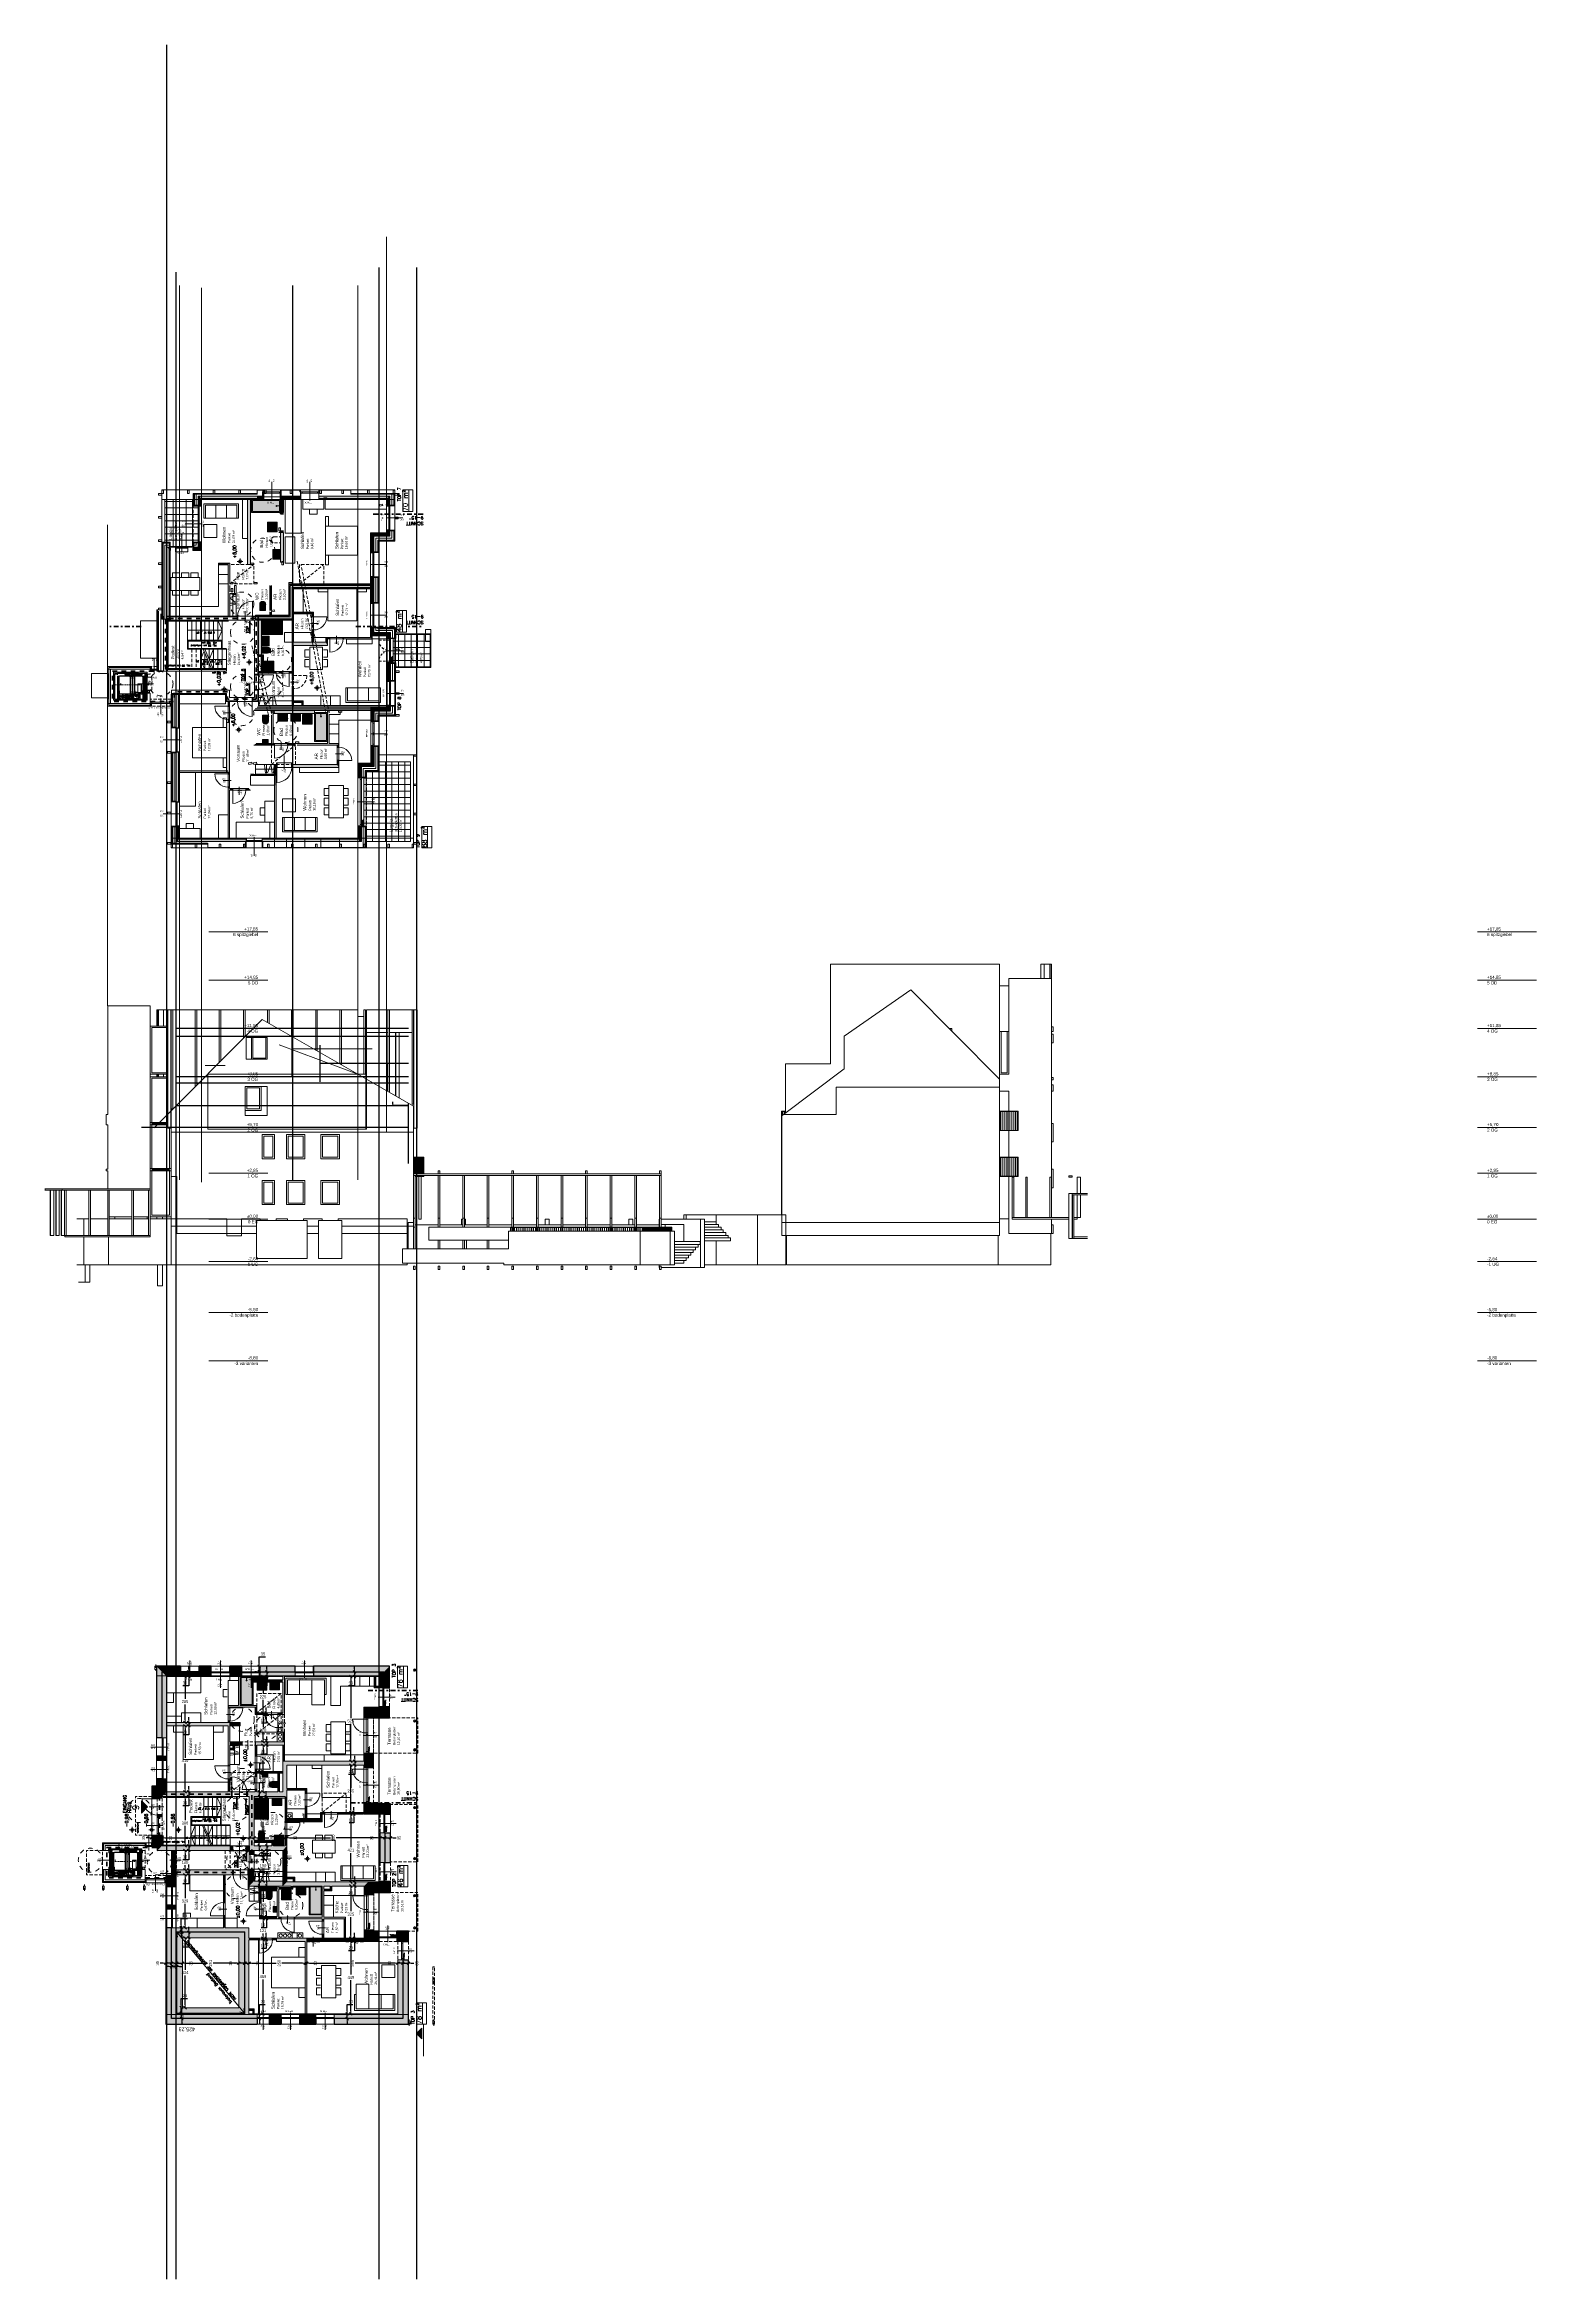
# Model space of a CAD drawing. Header units: metres. Extents: x -223175 to -223082, y -66 to 73.
import ezdxf
from ezdxf.enums import TextEntityAlignment as Align

# ---------------------------------------------------------------- set-up
doc = ezdxf.new("R2010")
doc.units = ezdxf.units.M
doc.header["$MEASUREMENT"] = 0
doc.set_wipeout_variables(frame=1)
for name, pattern in [('Achse', [0.4, 0.2, -0.1, 0, -0.1]), ('HIDDEN', [0.3, 0.2, -0.1]), ('Schnittlinie', [0.6, 0.3, -0.15, 0, -0.15]), ('Strichlinie', [0.564444, 0.282222, -0.282222]), ('Strichlinie eng', [0.2, 0.15, -0.05]), ('Strichlinie mittel', [0.3, 0.2, -0.1]), ('Strichlinie_ kurz', [0.3, 0.2, -0.1]), ('Untersicht', [0.2, 0.15, -0.05]), ('Wipeout_Contour', [1, 0, -1])]:
    doc.linetypes.add(name, pattern=pattern)
doc.layers.add('0_Stift_Nr__1', color=1, linetype='Continuous', lineweight=0)
for name, color, linetype in [('ARCHICAD Fenstern', 7, 'Continuous'), ('ARCHICAD Türen', 7, 'Continuous'), ('cs-abbruch wand.cs', 7, 'Continuous'), ('cs-aussenanlagen.cs', 7, 'Continuous'), ('cs-b1600.cs', 7, 'Continuous'), ('cs-balkone-terrassen.cs', 7, 'Continuous'), ('cs-bemassung.cs', 7, 'Continuous'), ('cs-bestand wand.cs', 7, 'Continuous'), ('cs-brandschutz.cs', 7, 'Continuous'), ('cs-einrichtung allg.cs', 7, 'Continuous'), ('cs-einrichtung san.cs', 7, 'Continuous'), ('cs-freiraumplanung.cs', 7, 'Continuous'), ('cs-geo-hoehen.GEO', 7, 'Continuous'), ('cs-geo-oeffentlich.GEO', 7, 'Continuous'), ('cs-hoehenkoten.cs', 7, 'Continuous'), ('cs-kommentare_wolke.cs', 7, 'Continuous'), ('cs-layout.cs', 7, 'Continuous'), ('cs-lift.cs', 7, 'Continuous'), ('cs-linie allg.cs', 7, 'Continuous'), ('cs-linie treppe.cs', 7, 'Continuous'), ('cs-neu daemmung.cs', 7, 'Continuous'), ('cs-neubau.cs', 7, 'Continuous'), ('cs-raumstempel.cs', 7, 'Continuous'), ('cs-schraffur allg.cs', 7, 'Continuous'), ('cs-symbol.cs', 7, 'Continuous'), ('cs-text allg.cs', 7, 'Continuous'), ('cs-text.cs', 7, 'Continuous'), ('cs-top m2.cs', 7, 'Continuous'), ('cs-top nr.cs', 7, 'Continuous'), ('cs-treppe.cs', 7, 'Continuous'), ('cs-untersicht.cs', 7, 'Continuous'), ('cs-wand ntr.cs', 7, 'Continuous'), ('cs-wand tr.cs', 7, 'Continuous')]:
    doc.layers.add(name, color=color, linetype=linetype)
for name, color, linetype, lineweight, true_color in [('ARCHICAD Fenstern_Stift_Nr__251', 7, 'Continuous', 0, 0x6d6d6d), ('ARCHICAD Türen_Stift_Nr__251', 7, 'Continuous', 0, 0x6d6d6d), ('cs-abbruch wand.cs_Stift_Nr__251', 7, 'Continuous', 0, 0x6d6d6d), ('cs-aussenanlagen.cs_Stift_Nr__251', 7, 'Continuous', 0, 0x6d6d6d), ('cs-balkone-terrassen.cs_Stift_Nr__251', 7, 'Continuous', 0, 0x6d6d6d), ('cs-bestand wand.cs_Stift_Nr__251', 7, 'Continuous', 0, 0x6d6d6d), ('cs-neu daemmung.cs_Stift_Nr__251', 7, 'Continuous', 0, 0x6d6d6d), ('cs-neubau.cs_Stift_Nr__251', 7, 'Continuous', 0, 0x6d6d6d), ('cs-treppe.cs_Stift_Nr__11', 7, 'Continuous', 20, 0xfe6565), ('cs-wand tr.cs_Stift_Nr__251', 7, 'Continuous', 0, 0x6d6d6d)]:
    doc.layers.add(name, color=color, linetype=linetype, lineweight=lineweight, true_color=true_color)
doc.styles.add('ERSTELLTER_STIL_1', font='arial.ttf')
doc.styles.add('ERSTELLTER_STIL_2', font='arial.ttf')
doc.dimstyles.new('ERSTELLTER_STIL__2', dxfattribs={"dimtxt": 0.18, "dimasz": 0.171, "dimexe": 0.18, "dimexo": 0.0625, "dimgap": 0.09, "dimtad": 1, "dimtih": 1, "dimtoh": 1, "dimdec": 0, "dimlfac": 100, "dimzin": 0, "dimdsep": 46, "dimtxsty": 'Standard', "dimblk": 'ARROWHEAD_6', "dimblk1": 'ARROWHEAD_6', "dimblk2": 'ARROWHEAD_6', "dimcen": 0.09, "dimse1": 1, "dimse2": 1, "dimclrd": 7, "dimclre": 7, "dimclrt": 7, "dimazin": 0, "dimtfac": 1, "dimtdec": 4, "dimtmove": 0, "dimatfit": 3, "dimfxl": 1, "dimtolj": 1, "dimtzin": 0, "dimarcsym": 0})
doc.dimstyles.new('ERSTELLTER_STIL__4', dxfattribs={"dimtxt": 0.18, "dimasz": 0.171, "dimexe": 0.18, "dimexo": 0.0625, "dimgap": 0.09, "dimtad": 1, "dimdec": 0, "dimlfac": 100, "dimzin": 0, "dimdsep": 46, "dimtxsty": 'Standard', "dimblk": 'ARROWHEAD_6', "dimblk1": 'ARROWHEAD_6', "dimblk2": 'ARROWHEAD_6', "dimcen": 0.09, "dimse1": 1, "dimse2": 1, "dimclrd": 7, "dimclre": 7, "dimclrt": 7, "dimazin": 0, "dimtfac": 1, "dimtdec": 4, "dimtmove": 0, "dimatfit": 3, "dimfxl": 1, "dimtolj": 1, "dimtzin": 0, "dimarcsym": 0})
pattern_1 = [(45, (-14400.36844, 223131.11581), (-0.0919239, 0.0919239), [0.13, 0]), (45, (-14400.40981, 223131.11122), (-0.0919239, 0.0919239), [0.065, -0.026]), (45, (-14400.45117, 223131.10662), (-0.0919239, 0.0919239), [0.13, 0])]

# ---------------------------------------------------------------- blocks, each defined once
blk = doc.blocks.new('Schnittelement_3', base_point=(-223131.12, 0))
at = {"layer": 'cs-bestand wand.cs_Stift_Nr__251', "color": 251, "linetype": 'Continuous', "lineweight": 0, "true_color": 0x6d6d6d}
blk.add_line((-223167.55, 0.15), (-223167.55, 0.01), dxfattribs=at)
blk = doc.blocks.new('Schnittelement_4', base_point=(-223131.12, 0))
at = {"layer": 'ARCHICAD Fenstern_Stift_Nr__251', "color": 251, "linetype": 'Continuous', "lineweight": 0, "true_color": 0x6d6d6d}
for p, q in [((-223157.6, 1), (-223157.6, 2.3)), ((-223157.6, 2.3), (-223156.65, 2.3)), ((-223156.65, 2.3), (-223156.65, 1)), ((-223156.65, 1), (-223157.6, 1))]:
    blk.add_line(p, q, dxfattribs=at)
blk = doc.blocks.new('Schnittelement_5', base_point=(-223131.12, 0))
at = {"layer": 'ARCHICAD Fenstern_Stift_Nr__251', "color": 251, "linetype": 'Continuous', "lineweight": 0, "true_color": 0x6d6d6d}
for p, q in [((-223159.75, 1), (-223159.75, 2.3)), ((-223159.75, 2.3), (-223158.8, 2.3)), ((-223158.8, 2.3), (-223158.8, 1)), ((-223158.8, 1), (-223159.75, 1))]:
    blk.add_line(p, q, dxfattribs=at)
blk = doc.blocks.new('Schnittelement_6', base_point=(-223131.12, 0))
at = {"layer": 'ARCHICAD Fenstern_Stift_Nr__251', "color": 251, "linetype": 'Continuous', "lineweight": 0, "true_color": 0x6d6d6d}
for p, q in [((-223161.25, 1), (-223161.25, 2.3)), ((-223161.25, 2.3), (-223160.7, 2.3)), ((-223160.7, 2.3), (-223160.7, 1)), ((-223160.7, 1), (-223161.25, 1))]:
    blk.add_line(p, q, dxfattribs=at)
blk = doc.blocks.new('Schnittelement_7', base_point=(-223131.12, 0))
at = {"layer": 'cs-neu daemmung.cs_Stift_Nr__251', "color": 251, "linetype": 'Continuous', "lineweight": 0, "true_color": 0x6d6d6d}
blk.add_line((-223151.94, -0.2), (-223152.29, -0.2), dxfattribs=at)
blk = doc.blocks.new('Schnittelement_8', base_point=(-223131.12, 0))
at = {"layer": 'cs-neu daemmung.cs_Stift_Nr__251', "color": 251, "linetype": 'Continuous', "lineweight": 0, "true_color": 0x6d6d6d}
for p, q in [((-223166.67, 2.65), (-223166.67, -0.2)), ((-223166.67, -0.2), (-223166.67, -0.9)), ((-223166.67, -0.9), (-223163.55, -0.9)), ((-223163.55, -0.9), (-223162.65, -0.9)), ((-223162.65, -0.9), (-223161.71, -0.9)), ((-223158.55, -0.9), (-223157.85, -0.9)), ((-223156.4, -0.9), (-223152.34, -0.9)), ((-223152.34, -0.9), (-223152.29, -0.9)), ((-223152.29, -0.43), (-223152.29, -0.2)), ((-223152.29, -0.9), (-223152.29, -0.43))]:
    blk.add_line(p, q, dxfattribs=at)
blk = doc.blocks.new('Schnittelement_9', base_point=(-223131.12, 0))
at = {"layer": 'cs-neu daemmung.cs_Stift_Nr__251', "color": 251, "linetype": 'Continuous', "lineweight": 0, "true_color": 0x6d6d6d}
for p in [(-223167.02, 2.65), (-223167.02, -0.9)]:
    blk.add_line(p, (-223167.02, -0.9), dxfattribs=at)
blk = doc.blocks.new('Schnittelement_10', base_point=(-223131.12, 0))
at = {"layer": 'ARCHICAD Fenstern_Stift_Nr__251', "color": 251, "linetype": 'Continuous', "lineweight": 0, "true_color": 0x6d6d6d}
for p, q in [((-223157.7, 0.9), (-223157.7, 2.4)), ((-223157.7, 2.4), (-223156.55, 2.4)), ((-223156.55, 2.4), (-223156.55, 0.9)), ((-223156.55, 0.9), (-223157.7, 0.9))]:
    blk.add_line(p, q, dxfattribs=at)
blk = doc.blocks.new('Schnittelement_11', base_point=(-223131.12, 0))
at = {"layer": 'ARCHICAD Fenstern_Stift_Nr__251', "color": 251, "linetype": 'Continuous', "lineweight": 0, "true_color": 0x6d6d6d}
for p, q in [((-223159.85, 2.4), (-223158.7, 2.4)), ((-223159.85, 0.9), (-223159.85, 2.4)), ((-223158.7, 2.4), (-223158.7, 0.9)), ((-223158.7, 0.9), (-223159.85, 0.9))]:
    blk.add_line(p, q, dxfattribs=at)
blk = doc.blocks.new('Schnittelement_12', base_point=(-223131.12, 0))
at = {"layer": 'ARCHICAD Fenstern_Stift_Nr__251', "color": 251, "linetype": 'Continuous', "lineweight": 0, "true_color": 0x6d6d6d}
for p, q in [((-223161.35, 0.9), (-223161.35, 2.4)), ((-223161.35, 2.4), (-223160.6, 2.4)), ((-223160.6, 2.4), (-223160.6, 0.9)), ((-223160.6, 0.9), (-223161.35, 0.9))]:
    blk.add_line(p, q, dxfattribs=at)
blk = doc.blocks.new('Schnittelement_13', base_point=(-223131.12, 0))
at = {"layer": 'cs-neu daemmung.cs_Stift_Nr__251', "color": 251, "linetype": 'Continuous', "lineweight": 0, "true_color": 0x6d6d6d}
for p, q in [((-223129.06, 2.65), (-223129.06, 0.26)), ((-223115.52, -0.2), (-223115.52, 2.65)), ((-223129.06, 0.26), (-223129.06, -0.2)), ((-223115.52, -0.2), (-223129.06, -0.2))]:
    blk.add_line(p, q, dxfattribs=at)
blk = doc.blocks.new('Schnittelement_14', base_point=(-223131.12, 0))
at = {"layer": 'cs-neu daemmung.cs_Stift_Nr__251', "color": 251, "linetype": 'Continuous', "lineweight": 0, "true_color": 0x6d6d6d}
blk.add_line((-223129.08, 0.26), (-223129.08, 2.65), dxfattribs=at)
blk = doc.blocks.new('Schnittelement_15', base_point=(-223131.12, 0))
at = {"layer": 'ARCHICAD Fenstern_Stift_Nr__251', "color": 251, "linetype": 'Continuous', "lineweight": 0, "true_color": 0x6d6d6d}
for p, q in [((-223157.6, 3.85), (-223157.6, 5.15)), ((-223157.6, 5.15), (-223156.65, 5.15)), ((-223156.65, 5.15), (-223156.65, 3.85)), ((-223156.65, 3.85), (-223157.6, 3.85))]:
    blk.add_line(p, q, dxfattribs=at)
blk = doc.blocks.new('Schnittelement_16', base_point=(-223131.12, 0))
at = {"layer": 'ARCHICAD Fenstern_Stift_Nr__251', "color": 251, "linetype": 'Continuous', "lineweight": 0, "true_color": 0x6d6d6d}
for p, q in [((-223159.75, 3.85), (-223159.75, 5.15)), ((-223159.75, 5.15), (-223158.8, 5.15)), ((-223158.8, 5.15), (-223158.8, 3.85)), ((-223158.8, 3.85), (-223159.75, 3.85))]:
    blk.add_line(p, q, dxfattribs=at)
blk = doc.blocks.new('Schnittelement_17', base_point=(-223131.12, 0))
at = {"layer": 'ARCHICAD Fenstern_Stift_Nr__251', "color": 251, "linetype": 'Continuous', "lineweight": 0, "true_color": 0x6d6d6d}
for p, q in [((-223161.25, 3.85), (-223161.25, 5.15)), ((-223161.25, 5.15), (-223160.7, 5.15)), ((-223160.7, 5.15), (-223160.7, 3.85)), ((-223160.7, 3.85), (-223161.25, 3.85))]:
    blk.add_line(p, q, dxfattribs=at)
blk = doc.blocks.new('Schnittelement_18', base_point=(-223131.12, 0))
at = {"layer": 'cs-neu daemmung.cs_Stift_Nr__251', "color": 251, "linetype": 'Continuous', "lineweight": 0, "true_color": 0x6d6d6d}
blk.add_line((-223152.29, 5.4), (-223151.94, 5.4), dxfattribs=at)
blk = doc.blocks.new('Schnittelement_19', base_point=(-223131.12, 0))
at = {"layer": 'cs-neu daemmung.cs_Stift_Nr__251', "color": 251, "linetype": 'Continuous', "lineweight": 0, "true_color": 0x6d6d6d}
for p, q in [((-223167.02, 5.4), (-223167.02, 5.4)), ((-223167.02, 5.4), (-223152.29, 5.4)), ((-223167.02, 5.4), (-223167.02, 2.65)), ((-223167.02, 2.65), (-223167.02, 2.65)), ((-223167.02, 2.65), (-223166.67, 2.65))]:
    blk.add_line(p, q, dxfattribs=at)
blk = doc.blocks.new('Schnittelement_20', base_point=(-223131.12, 0))
at = {"layer": 'ARCHICAD Fenstern_Stift_Nr__251', "color": 251, "linetype": 'Continuous', "lineweight": 0, "true_color": 0x6d6d6d}
for p, q in [((-223157.7, 3.75), (-223157.7, 5.25)), ((-223157.7, 5.25), (-223156.55, 5.25)), ((-223156.55, 5.25), (-223156.55, 3.75)), ((-223156.55, 3.75), (-223157.7, 3.75))]:
    blk.add_line(p, q, dxfattribs=at)
blk = doc.blocks.new('Schnittelement_21', base_point=(-223131.12, 0))
at = {"layer": 'ARCHICAD Fenstern_Stift_Nr__251', "color": 251, "linetype": 'Continuous', "lineweight": 0, "true_color": 0x6d6d6d}
for p, q in [((-223159.85, 5.25), (-223158.7, 5.25)), ((-223159.85, 3.75), (-223159.85, 5.25)), ((-223158.7, 5.25), (-223158.7, 3.75)), ((-223158.7, 3.75), (-223159.85, 3.75))]:
    blk.add_line(p, q, dxfattribs=at)
blk = doc.blocks.new('Schnittelement_22', base_point=(-223131.12, 0))
at = {"layer": 'ARCHICAD Fenstern_Stift_Nr__251', "color": 251, "linetype": 'Continuous', "lineweight": 0, "true_color": 0x6d6d6d}
for p, q in [((-223161.35, 3.75), (-223161.35, 5.25)), ((-223161.35, 5.25), (-223160.6, 5.25)), ((-223160.6, 5.25), (-223160.6, 3.75)), ((-223160.6, 3.75), (-223161.35, 3.75))]:
    blk.add_line(p, q, dxfattribs=at)
blk = doc.blocks.new('Schnittelement_23', base_point=(-223131.12, 0))
at = {"layer": 'cs-neu daemmung.cs_Stift_Nr__251', "color": 251, "linetype": 'Continuous', "lineweight": 0, "true_color": 0x6d6d6d}
for p, q in [((-223129.06, 5.5), (-223129.06, 2.65)), ((-223115.52, 2.65), (-223115.52, 5.5))]:
    blk.add_line(p, q, dxfattribs=at)
blk = doc.blocks.new('Schnittelement_24', base_point=(-223131.12, 0))
at = {"layer": 'cs-neu daemmung.cs_Stift_Nr__251', "color": 251, "linetype": 'Continuous', "lineweight": 0, "true_color": 0x6d6d6d}
blk.add_line((-223129.08, 2.65), (-223129.08, 5.5), dxfattribs=at)
blk = doc.blocks.new('Schnittelement_25', base_point=(-223131.12, 0))
at = {"layer": 'ARCHICAD Fenstern_Stift_Nr__251', "color": 251, "linetype": 'Continuous', "lineweight": 0, "true_color": 0x6d6d6d}
for p, q in [((-223151.35, 2.81), (-223151.35, 3.83)), ((-223151.35, 2.66), (-223151.35, 2.71))]:
    blk.add_line(p, q, dxfattribs=at)
blk = doc.blocks.new('Schnittelement_26', base_point=(-223131.12, 0))
at = {"layer": 'ARCHICAD Fenstern_Stift_Nr__251', "color": 251, "linetype": 'Continuous', "lineweight": 0, "true_color": 0x6d6d6d}
for p, q in [((-223151.35, 2.81), (-223151.35, 3.83)), ((-223151.35, 2.66), (-223151.35, 2.71))]:
    blk.add_line(p, q, dxfattribs=at)
blk = doc.blocks.new('Schnittelement_27', base_point=(-223131.12, 0))
at = {"layer": 'ARCHICAD Fenstern_Stift_Nr__251', "color": 251, "linetype": 'Continuous', "lineweight": 0, "true_color": 0x6d6d6d}
for p, q in [((-223151.35, 2.81), (-223151.35, 3.83)), ((-223151.35, 2.66), (-223151.35, 2.71))]:
    blk.add_line(p, q, dxfattribs=at)
blk = doc.blocks.new('Schnittelement_28', base_point=(-223131.12, 0))
at = {"layer": 'ARCHICAD Fenstern_Stift_Nr__251', "color": 251, "linetype": 'Continuous', "lineweight": 0, "true_color": 0x6d6d6d}
for p, q in [((-223151.35, 2.81), (-223151.35, 3.83)), ((-223151.35, 2.66), (-223151.35, 2.71))]:
    blk.add_line(p, q, dxfattribs=at)
blk = doc.blocks.new('Schnittelement_29', base_point=(-223131.12, 0))
at = {"layer": 'ARCHICAD Fenstern_Stift_Nr__251', "color": 251, "linetype": 'Continuous', "lineweight": 0, "true_color": 0x6d6d6d}
for p, q in [((-223151.35, 2.81), (-223151.35, 3.83)), ((-223151.35, 2.66), (-223151.35, 2.71))]:
    blk.add_line(p, q, dxfattribs=at)
blk = doc.blocks.new('Schnittelement_30', base_point=(-223131.12, 0))
at = {"layer": 'ARCHICAD Fenstern_Stift_Nr__251', "color": 251, "linetype": 'Continuous', "lineweight": 0, "true_color": 0x6d6d6d}
for p, q in [((-223151.35, 2.81), (-223151.35, 3.83)), ((-223151.35, 2.66), (-223151.35, 2.71))]:
    blk.add_line(p, q, dxfattribs=at)
blk = doc.blocks.new('Schnittelement_31', base_point=(-223131.12, 0))
at = {"layer": 'ARCHICAD Fenstern_Stift_Nr__251', "color": 251, "linetype": 'Continuous', "lineweight": 0, "true_color": 0x6d6d6d}
for p, q in [((-223151.35, 2.81), (-223151.35, 3.83)), ((-223151.35, 2.65), (-223151.35, 2.71))]:
    blk.add_line(p, q, dxfattribs=at)
blk = doc.blocks.new('Schnittelement_32', base_point=(-223131.12, 0))
at = {"layer": 'ARCHICAD Fenstern_Stift_Nr__251', "color": 251, "linetype": 'Continuous', "lineweight": 0, "true_color": 0x6d6d6d}
for p, q in [((-223151.35, 2.81), (-223151.35, 3.83)), ((-223151.35, 2.65), (-223151.35, 2.71))]:
    blk.add_line(p, q, dxfattribs=at)
blk = doc.blocks.new('Schnittelement_33', base_point=(-223131.12, 0))
at = {"layer": 'ARCHICAD Fenstern_Stift_Nr__251', "color": 251, "linetype": 'Continuous', "lineweight": 0, "true_color": 0x6d6d6d}
for p, q in [((-223151.35, 2.81), (-223151.35, 3.83)), ((-223151.35, 2.65), (-223151.35, 2.71))]:
    blk.add_line(p, q, dxfattribs=at)
blk = doc.blocks.new('Schnittelement_34', base_point=(-223131.12, 0))
at = {"layer": 'ARCHICAD Fenstern_Stift_Nr__251', "color": 251, "linetype": 'Continuous', "lineweight": 0, "true_color": 0x6d6d6d}
for p, q in [((-223151.35, 2.81), (-223151.35, 3.83)), ((-223151.35, 2.65), (-223151.35, 2.71))]:
    blk.add_line(p, q, dxfattribs=at)
blk = doc.blocks.new('Schnittelement_35', base_point=(-223131.12, 0))
at = {"layer": 'ARCHICAD Fenstern_Stift_Nr__251', "color": 251, "linetype": 'Continuous', "lineweight": 0, "true_color": 0x6d6d6d}
for p, q in [((-223151.35, 2.81), (-223151.35, 3.83)), ((-223151.35, 2.65), (-223151.35, 2.71))]:
    blk.add_line(p, q, dxfattribs=at)
blk = doc.blocks.new('Schnittelement_36', base_point=(-223131.12, 0))
at = {"layer": 'ARCHICAD Fenstern_Stift_Nr__251', "color": 251, "linetype": 'Continuous', "lineweight": 0, "true_color": 0x6d6d6d}
for p, q in [((-223151.35, 2.81), (-223151.35, 3.83)), ((-223151.35, 3.83), (-223151.35, 2.81)), ((-223151.35, 2.65), (-223151.35, 2.71)), ((-223151.35, 2.71), (-223151.35, 2.65))]:
    blk.add_line(p, q, dxfattribs=at)
blk = doc.blocks.new('Schnittelement_37', base_point=(-223131.12, 0))
at = {"layer": 'ARCHICAD Fenstern_Stift_Nr__251', "color": 251, "linetype": 'Continuous', "lineweight": 0, "true_color": 0x6d6d6d}
for p, q in [((-223151.35, 2.81), (-223151.35, 3.83)), ((-223151.3, 3.83), (-223151.3, 2.81)), ((-223151.35, 2.65), (-223151.35, 2.71)), ((-223151.3, 2.71), (-223151.3, 2.65))]:
    blk.add_line(p, q, dxfattribs=at)
blk = doc.blocks.new('Schnittelement_39', base_point=(-223131.12, 0))
at = {"layer": 'ARCHICAD Fenstern_Stift_Nr__251', "color": 251, "linetype": 'Continuous', "lineweight": 0, "true_color": 0x6d6d6d}
for p, q in [((-223151.35, 2.81), (-223151.35, 3.83)), ((-223151.35, 2.66), (-223151.35, 2.71))]:
    blk.add_line(p, q, dxfattribs=at)
blk = doc.blocks.new('Schnittelement_40', base_point=(-223131.12, 0))
at = {"layer": 'ARCHICAD Fenstern_Stift_Nr__251', "color": 251, "linetype": 'Continuous', "lineweight": 0, "true_color": 0x6d6d6d}
for p, q in [((-223151.35, 2.81), (-223151.35, 3.83)), ((-223151.35, 2.66), (-223151.35, 2.71))]:
    blk.add_line(p, q, dxfattribs=at)
blk = doc.blocks.new('Schnittelement_41', base_point=(-223131.12, 0))
at = {"layer": 'ARCHICAD Fenstern_Stift_Nr__251', "color": 251, "linetype": 'Continuous', "lineweight": 0, "true_color": 0x6d6d6d}
for p, q in [((-223151.35, 2.81), (-223151.35, 3.83)), ((-223151.35, 2.66), (-223151.35, 2.71))]:
    blk.add_line(p, q, dxfattribs=at)
blk = doc.blocks.new('Schnittelement_42', base_point=(-223131.12, 0))
at = {"layer": 'ARCHICAD Fenstern_Stift_Nr__251', "color": 251, "linetype": 'Continuous', "lineweight": 0, "true_color": 0x6d6d6d}
for p, q in [((-223151.35, 2.81), (-223151.35, 3.83)), ((-223151.35, 2.67), (-223151.35, 2.71))]:
    blk.add_line(p, q, dxfattribs=at)
blk = doc.blocks.new('Schnittelement_43', base_point=(-223131.12, 0))
at = {"layer": 'ARCHICAD Fenstern_Stift_Nr__251', "color": 251, "linetype": 'Continuous', "lineweight": 0, "true_color": 0x6d6d6d}
for p, q in [((-223151.35, 2.81), (-223151.35, 3.83)), ((-223151.35, 2.67), (-223151.35, 2.71))]:
    blk.add_line(p, q, dxfattribs=at)
blk = doc.blocks.new('Schnittelement_44', base_point=(-223131.12, 0))
at = {"layer": 'ARCHICAD Fenstern_Stift_Nr__251', "color": 251, "linetype": 'Continuous', "lineweight": 0, "true_color": 0x6d6d6d}
blk.add_line((-223151.35, 2.67), (-223151.35, 2.67), dxfattribs=at)
blk = doc.blocks.new('Schnittelement_45', base_point=(-223131.12, 0))
at = {"layer": 'ARCHICAD Fenstern_Stift_Nr__251', "color": 251, "linetype": 'Continuous', "lineweight": 0, "true_color": 0x6d6d6d}
for p, q in [((-223151.35, 2.81), (-223151.35, 3.83)), ((-223151.35, 2.67), (-223151.35, 2.71))]:
    blk.add_line(p, q, dxfattribs=at)
blk = doc.blocks.new('Schnittelement_46', base_point=(-223131.12, 0))
at = {"layer": 'cs-neu daemmung.cs_Stift_Nr__251', "color": 251, "linetype": 'Continuous', "lineweight": 0, "true_color": 0x6d6d6d}
for p, q in [((-223129.06, 6.5), (-223129.06, 5.5)), ((-223128.94, 6.5), (-223129.06, 6.5)), ((-223125.68, 6.5), (-223128.94, 6.5))]:
    blk.add_line(p, q, dxfattribs=at)
blk = doc.blocks.new('Schnittelement_47', base_point=(-223131.12, 0))
at = {"layer": 'cs-neu daemmung.cs_Stift_Nr__251', "color": 251, "linetype": 'Continuous', "lineweight": 0, "true_color": 0x6d6d6d}
blk.add_line((-223115.87, 8.2), (-223115.52, 8.2), dxfattribs=at)
blk = doc.blocks.new('Schnittelement_48', base_point=(-223131.12, 0))
at = {"layer": 'cs-neu daemmung.cs_Stift_Nr__251', "color": 251, "linetype": 'Continuous', "lineweight": 0, "true_color": 0x6d6d6d}
for p, q in [((-223129.08, 6.5), (-223129.06, 6.5)), ((-223129.08, 5.5), (-223129.08, 6.5)), ((-223129.06, 5.5), (-223129.08, 5.5))]:
    blk.add_line(p, q, dxfattribs=at)
blk = doc.blocks.new('Schnittelement_49', base_point=(-223131.12, 0))
at = {"layer": 'cs-balkone-terrassen.cs_Stift_Nr__251', "color": 251, "linetype": 'Continuous', "lineweight": 0, "true_color": 0x6d6d6d}
for p, q in [((-223114.4, 3.85), (-223114.35, 3.85)), ((-223114.35, 3.85), (-223114.35, 3.84)), ((-223114.35, 2.65), (-223114.4, 2.65)), ((-223114.35, 2.66), (-223114.35, 2.65))]:
    blk.add_line(p, q, dxfattribs=at)
blk = doc.blocks.new('Schnittelement_50', base_point=(-223131.12, 0))
at = {"layer": 'ARCHICAD Fenstern_Stift_Nr__251', "color": 251, "linetype": 'Continuous', "lineweight": 0, "true_color": 0x6d6d6d}
blk.add_line((-223114.35, 2.66), (-223114.35, 3.84), dxfattribs=at)
blk = doc.blocks.new('Schnittelement_51', base_point=(-223131.12, 0))
at = {"layer": 'ARCHICAD Fenstern_Stift_Nr__251', "color": 251, "linetype": 'Continuous', "lineweight": 0, "true_color": 0x6d6d6d}
for p, q in [((-223115.52, 3.84), (-223115.45, 3.84)), ((-223115.45, 3.84), (-223115.45, 2.66)), ((-223115.52, 2.66), (-223115.45, 2.66))]:
    blk.add_line(p, q, dxfattribs=at)
blk = doc.blocks.new('Schnittelement_52', base_point=(-223131.12, 0))
at = {"layer": 'ARCHICAD Fenstern_Stift_Nr__251', "color": 251, "linetype": 'Continuous', "lineweight": 0, "true_color": 0x6d6d6d}
for p, q in [((-223115.44, 2.66), (-223115.44, 3.84)), ((-223115.44, 3.84), (-223115.32, 3.84)), ((-223115.32, 3.84), (-223115.32, 2.66)), ((-223115.32, 2.66), (-223115.44, 2.66))]:
    blk.add_line(p, q, dxfattribs=at)
blk = doc.blocks.new('Schnittelement_53', base_point=(-223131.12, 0))
at = {"layer": 'ARCHICAD Fenstern_Stift_Nr__251', "color": 251, "linetype": 'Continuous', "lineweight": 0, "true_color": 0x6d6d6d}
for p, q in [((-223115.31, 3.84), (-223115.19, 3.84)), ((-223115.31, 2.66), (-223115.31, 3.84)), ((-223115.19, 3.84), (-223115.19, 2.66)), ((-223115.19, 2.66), (-223115.31, 2.66))]:
    blk.add_line(p, q, dxfattribs=at)
blk = doc.blocks.new('Schnittelement_54', base_point=(-223131.12, 0))
at = {"layer": 'ARCHICAD Fenstern_Stift_Nr__251', "color": 251, "linetype": 'Continuous', "lineweight": 0, "true_color": 0x6d6d6d}
for p, q in [((-223115.18, 2.66), (-223115.18, 3.84)), ((-223115.18, 3.84), (-223115.06, 3.84)), ((-223115.06, 3.84), (-223115.06, 2.66)), ((-223115.06, 2.66), (-223115.18, 2.66))]:
    blk.add_line(p, q, dxfattribs=at)
blk = doc.blocks.new('Schnittelement_55', base_point=(-223131.12, 0))
at = {"layer": 'ARCHICAD Fenstern_Stift_Nr__251', "color": 251, "linetype": 'Continuous', "lineweight": 0, "true_color": 0x6d6d6d}
for p, q in [((-223115.05, 2.66), (-223115.05, 3.84)), ((-223115.05, 3.84), (-223114.93, 3.84)), ((-223114.93, 3.84), (-223114.93, 2.66)), ((-223114.93, 2.66), (-223115.05, 2.66))]:
    blk.add_line(p, q, dxfattribs=at)
blk = doc.blocks.new('Schnittelement_56', base_point=(-223131.12, 0))
at = {"layer": 'ARCHICAD Fenstern_Stift_Nr__251', "color": 251, "linetype": 'Continuous', "lineweight": 0, "true_color": 0x6d6d6d}
for p, q in [((-223114.92, 2.66), (-223114.92, 3.84)), ((-223114.92, 3.84), (-223114.8, 3.84)), ((-223114.8, 3.84), (-223114.8, 2.66)), ((-223114.8, 2.66), (-223114.92, 2.66))]:
    blk.add_line(p, q, dxfattribs=at)
blk = doc.blocks.new('Schnittelement_57', base_point=(-223131.12, 0))
at = {"layer": 'ARCHICAD Fenstern_Stift_Nr__251', "color": 251, "linetype": 'Continuous', "lineweight": 0, "true_color": 0x6d6d6d}
for p, q in [((-223114.79, 3.84), (-223114.67, 3.84)), ((-223114.79, 2.66), (-223114.79, 3.84)), ((-223114.67, 3.84), (-223114.67, 2.66)), ((-223114.67, 2.66), (-223114.79, 2.66))]:
    blk.add_line(p, q, dxfattribs=at)
blk = doc.blocks.new('Schnittelement_58', base_point=(-223131.12, 0))
at = {"layer": 'ARCHICAD Fenstern_Stift_Nr__251', "color": 251, "linetype": 'Continuous', "lineweight": 0, "true_color": 0x6d6d6d}
for p, q in [((-223114.66, 2.66), (-223114.66, 3.84)), ((-223114.66, 3.84), (-223114.54, 3.84)), ((-223114.54, 3.84), (-223114.54, 2.66)), ((-223114.54, 2.66), (-223114.66, 2.66))]:
    blk.add_line(p, q, dxfattribs=at)
blk = doc.blocks.new('Schnittelement_59', base_point=(-223131.12, 0))
at = {"layer": 'ARCHICAD Fenstern_Stift_Nr__251', "color": 251, "linetype": 'Continuous', "lineweight": 0, "true_color": 0x6d6d6d}
for p, q in [((-223114.53, 2.66), (-223114.53, 3.84)), ((-223114.53, 3.84), (-223114.41, 3.84)), ((-223114.41, 3.84), (-223114.41, 2.66)), ((-223114.41, 2.66), (-223114.53, 2.66))]:
    blk.add_line(p, q, dxfattribs=at)
blk = doc.blocks.new('Schnittelement_60', base_point=(-223131.12, 0))
at = {"layer": 'cs-balkone-terrassen.cs_Stift_Nr__251', "color": 251, "linetype": 'Continuous', "lineweight": 0, "true_color": 0x6d6d6d}
for p, q in [((-223114.4, 3.85), (-223115.52, 3.85)), ((-223114.4, 2.65), (-223115.52, 2.65))]:
    blk.add_line(p, q, dxfattribs=at)
blk = doc.blocks.new('Schnittelement_61', base_point=(-223131.12, 0))
at = {"layer": 'ARCHICAD Fenstern_Stift_Nr__251', "color": 251, "linetype": 'Continuous', "lineweight": 0, "true_color": 0x6d6d6d}
for p, q in [((-223128.89, 6.69), (-223128.83, 6.69)), ((-223128.89, 6.54), (-223128.89, 6.69))]:
    blk.add_line(p, q, dxfattribs=at)
blk = doc.blocks.new('Schnittelement_62', base_point=(-223131.12, 0))
at = {"layer": 'ARCHICAD Fenstern_Stift_Nr__251', "color": 251, "linetype": 'Continuous', "lineweight": 0, "true_color": 0x6d6d6d}
for p, q in [((-223129.01, 6.69), (-223128.9, 6.69)), ((-223128.9, 6.69), (-223128.9, 6.53))]:
    blk.add_line(p, q, dxfattribs=at)
blk = doc.blocks.new('Schnittelement_63', base_point=(-223131.12, 0))
at = {"layer": 'cs-balkone-terrassen.cs_Stift_Nr__251', "color": 251, "linetype": 'Continuous', "lineweight": 0, "true_color": 0x6d6d6d}
blk.add_line((-223129.01, 6.7), (-223128.83, 6.7), dxfattribs=at)
blk = doc.blocks.new('Schnittelement_64', base_point=(-223131.12, 0))
at = {"layer": 'cs-balkone-terrassen.cs_Stift_Nr__251', "color": 251, "linetype": 'Continuous', "lineweight": 0, "true_color": 0x6d6d6d}
for p, q in [((-223129.08, 6.7), (-223129.08, 6.5)), ((-223129.06, 6.7), (-223129.08, 6.7))]:
    blk.add_line(p, q, dxfattribs=at)
blk = doc.blocks.new('Schnittelement_65', base_point=(-223131.12, 0))
at = {"layer": 'cs-balkone-terrassen.cs_Stift_Nr__251', "color": 251, "linetype": 'Continuous', "lineweight": 0, "true_color": 0x6d6d6d}
for p, q in [((-223114.4, 6.7), (-223114.35, 6.7)), ((-223114.35, 6.7), (-223114.35, 6.69)), ((-223114.35, 5.5), (-223114.4, 5.5)), ((-223114.35, 5.51), (-223114.35, 5.5))]:
    blk.add_line(p, q, dxfattribs=at)
blk = doc.blocks.new('Schnittelement_66', base_point=(-223131.12, 0))
at = {"layer": 'ARCHICAD Fenstern_Stift_Nr__251', "color": 251, "linetype": 'Continuous', "lineweight": 0, "true_color": 0x6d6d6d}
blk.add_line((-223114.35, 5.51), (-223114.35, 6.69), dxfattribs=at)
blk = doc.blocks.new('Schnittelement_67', base_point=(-223131.12, 0))
at = {"layer": 'ARCHICAD Fenstern_Stift_Nr__251', "color": 251, "linetype": 'Continuous', "lineweight": 0, "true_color": 0x6d6d6d}
for p, q in [((-223115.52, 6.69), (-223115.45, 6.69)), ((-223115.45, 6.69), (-223115.45, 5.51)), ((-223115.52, 5.51), (-223115.45, 5.51))]:
    blk.add_line(p, q, dxfattribs=at)
blk = doc.blocks.new('Schnittelement_68', base_point=(-223131.12, 0))
at = {"layer": 'ARCHICAD Fenstern_Stift_Nr__251', "color": 251, "linetype": 'Continuous', "lineweight": 0, "true_color": 0x6d6d6d}
for p, q in [((-223115.44, 5.51), (-223115.44, 6.69)), ((-223115.44, 6.69), (-223115.32, 6.69)), ((-223115.32, 6.69), (-223115.32, 5.51)), ((-223115.32, 5.51), (-223115.44, 5.51))]:
    blk.add_line(p, q, dxfattribs=at)
blk = doc.blocks.new('Schnittelement_69', base_point=(-223131.12, 0))
at = {"layer": 'ARCHICAD Fenstern_Stift_Nr__251', "color": 251, "linetype": 'Continuous', "lineweight": 0, "true_color": 0x6d6d6d}
for p, q in [((-223115.31, 6.69), (-223115.19, 6.69)), ((-223115.31, 5.51), (-223115.31, 6.69)), ((-223115.19, 6.69), (-223115.19, 5.51)), ((-223115.19, 5.51), (-223115.31, 5.51))]:
    blk.add_line(p, q, dxfattribs=at)
blk = doc.blocks.new('Schnittelement_70', base_point=(-223131.12, 0))
at = {"layer": 'ARCHICAD Fenstern_Stift_Nr__251', "color": 251, "linetype": 'Continuous', "lineweight": 0, "true_color": 0x6d6d6d}
for p, q in [((-223115.18, 5.51), (-223115.18, 6.69)), ((-223115.18, 6.69), (-223115.06, 6.69)), ((-223115.06, 6.69), (-223115.06, 5.51)), ((-223115.06, 5.51), (-223115.18, 5.51))]:
    blk.add_line(p, q, dxfattribs=at)
blk = doc.blocks.new('Schnittelement_71', base_point=(-223131.12, 0))
at = {"layer": 'ARCHICAD Fenstern_Stift_Nr__251', "color": 251, "linetype": 'Continuous', "lineweight": 0, "true_color": 0x6d6d6d}
for p, q in [((-223115.05, 5.51), (-223115.05, 6.69)), ((-223115.05, 6.69), (-223114.93, 6.69)), ((-223114.93, 6.69), (-223114.93, 5.51)), ((-223114.93, 5.51), (-223115.05, 5.51))]:
    blk.add_line(p, q, dxfattribs=at)
blk = doc.blocks.new('Schnittelement_72', base_point=(-223131.12, 0))
at = {"layer": 'ARCHICAD Fenstern_Stift_Nr__251', "color": 251, "linetype": 'Continuous', "lineweight": 0, "true_color": 0x6d6d6d}
for p, q in [((-223114.92, 5.51), (-223114.92, 6.69)), ((-223114.92, 6.69), (-223114.8, 6.69)), ((-223114.8, 6.69), (-223114.8, 5.51)), ((-223114.8, 5.51), (-223114.92, 5.51))]:
    blk.add_line(p, q, dxfattribs=at)
blk = doc.blocks.new('Schnittelement_73', base_point=(-223131.12, 0))
at = {"layer": 'ARCHICAD Fenstern_Stift_Nr__251', "color": 251, "linetype": 'Continuous', "lineweight": 0, "true_color": 0x6d6d6d}
for p, q in [((-223114.79, 6.69), (-223114.67, 6.69)), ((-223114.79, 5.51), (-223114.79, 6.69)), ((-223114.67, 6.69), (-223114.67, 5.51)), ((-223114.67, 5.51), (-223114.79, 5.51))]:
    blk.add_line(p, q, dxfattribs=at)
blk = doc.blocks.new('Schnittelement_74', base_point=(-223131.12, 0))
at = {"layer": 'ARCHICAD Fenstern_Stift_Nr__251', "color": 251, "linetype": 'Continuous', "lineweight": 0, "true_color": 0x6d6d6d}
for p, q in [((-223114.66, 5.51), (-223114.66, 6.69)), ((-223114.66, 6.69), (-223114.54, 6.69)), ((-223114.54, 6.69), (-223114.54, 5.51)), ((-223114.54, 5.51), (-223114.66, 5.51))]:
    blk.add_line(p, q, dxfattribs=at)
blk = doc.blocks.new('Schnittelement_75', base_point=(-223131.12, 0))
at = {"layer": 'ARCHICAD Fenstern_Stift_Nr__251', "color": 251, "linetype": 'Continuous', "lineweight": 0, "true_color": 0x6d6d6d}
for p, q in [((-223114.53, 5.51), (-223114.53, 6.69)), ((-223114.53, 6.69), (-223114.41, 6.69)), ((-223114.41, 6.69), (-223114.41, 5.51)), ((-223114.41, 5.51), (-223114.53, 5.51))]:
    blk.add_line(p, q, dxfattribs=at)
blk = doc.blocks.new('Schnittelement_76', base_point=(-223131.12, 0))
at = {"layer": 'cs-balkone-terrassen.cs_Stift_Nr__251', "color": 251, "linetype": 'Continuous', "lineweight": 0, "true_color": 0x6d6d6d}
for p, q in [((-223114.4, 6.7), (-223115.52, 6.7)), ((-223114.4, 5.5), (-223115.52, 5.5))]:
    blk.add_line(p, q, dxfattribs=at)
blk = doc.blocks.new('Schnittelement_77', base_point=(-223131.12, 0))
at = {"layer": 'cs-neu daemmung.cs_Stift_Nr__251', "color": 251, "linetype": 'Continuous', "lineweight": 0, "true_color": 0x6d6d6d}
for p, q in [((-223167.9, 0.15), (-223167.9, 0.01)), ((-223167.55, 0.01), (-223167.55, 0.15))]:
    blk.add_line(p, q, dxfattribs=at)
blk = doc.blocks.new('Schnittelement_78', base_point=(-223131.12, 0))
at = {"layer": 'ARCHICAD Fenstern_Stift_Nr__251', "color": 251, "linetype": 'Continuous', "lineweight": 0, "true_color": 0x6d6d6d}
for p, q in [((-223151.33, 3.83), (-223151.33, 2.81)), ((-223151.33, 3.83), (-223151.3, 3.83)), ((-223151.33, 2.81), (-223151.33, 3.83)), ((-223151.3, 3.83), (-223151.3, 3.83)), ((-223151.33, 2.71), (-223151.33, 2.65)), ((-223151.33, 2.65), (-223151.33, 2.71)), ((-223151.3, 2.65), (-223151.33, 2.65)), ((-223151.3, 2.65), (-223151.3, 2.65))]:
    blk.add_line(p, q, dxfattribs=at)
blk = doc.blocks.new('Schnittelement_79', base_point=(-223131.12, 0))
at = {"layer": 'ARCHICAD Fenstern_Stift_Nr__251', "color": 251, "linetype": 'Continuous', "lineweight": 0, "true_color": 0x6d6d6d}
for p, q in [((-223151.46, 3.83), (-223151.46, 2.81)), ((-223151.46, 3.83), (-223151.34, 3.83)), ((-223151.46, 2.81), (-223151.46, 3.83)), ((-223151.34, 3.83), (-223151.34, 2.81)), ((-223151.46, 2.71), (-223151.46, 2.65)), ((-223151.46, 2.65), (-223151.46, 2.71)), ((-223151.34, 2.65), (-223151.46, 2.65)), ((-223151.34, 2.71), (-223151.34, 2.65))]:
    blk.add_line(p, q, dxfattribs=at)
blk = doc.blocks.new('Schnittelement_80', base_point=(-223131.12, 0))
at = {"layer": 'ARCHICAD Fenstern_Stift_Nr__251', "color": 251, "linetype": 'Continuous', "lineweight": 0, "true_color": 0x6d6d6d}
for p, q in [((-223151.59, 3.83), (-223151.59, 2.81)), ((-223151.59, 3.83), (-223151.47, 3.83)), ((-223151.59, 2.81), (-223151.59, 3.83)), ((-223151.47, 3.83), (-223151.47, 2.81)), ((-223151.59, 2.71), (-223151.59, 2.65)), ((-223151.59, 2.65), (-223151.59, 2.71)), ((-223151.47, 2.65), (-223151.59, 2.65)), ((-223151.47, 2.71), (-223151.47, 2.65))]:
    blk.add_line(p, q, dxfattribs=at)
blk = doc.blocks.new('Schnittelement_81', base_point=(-223131.12, 0))
at = {"layer": 'ARCHICAD Fenstern_Stift_Nr__251', "color": 251, "linetype": 'Continuous', "lineweight": 0, "true_color": 0x6d6d6d}
for p, q in [((-223151.72, 3.83), (-223151.72, 2.81)), ((-223151.72, 2.81), (-223151.72, 3.83)), ((-223151.72, 3.83), (-223151.6, 3.83)), ((-223151.6, 3.83), (-223151.6, 2.81)), ((-223151.72, 2.71), (-223151.72, 2.65)), ((-223151.72, 2.65), (-223151.72, 2.71)), ((-223151.6, 2.65), (-223151.72, 2.65)), ((-223151.6, 2.71), (-223151.6, 2.65))]:
    blk.add_line(p, q, dxfattribs=at)
blk = doc.blocks.new('Schnittelement_82', base_point=(-223131.12, 0))
at = {"layer": 'ARCHICAD Fenstern_Stift_Nr__251', "color": 251, "linetype": 'Continuous', "lineweight": 0, "true_color": 0x6d6d6d}
for p, q in [((-223151.86, 3.83), (-223151.86, 2.81)), ((-223151.86, 3.83), (-223151.74, 3.83)), ((-223151.86, 2.81), (-223151.86, 3.83)), ((-223151.74, 3.83), (-223151.74, 2.81)), ((-223151.74, 2.65), (-223151.84, 2.65)), ((-223151.74, 2.71), (-223151.74, 2.65))]:
    blk.add_line(p, q, dxfattribs=at)
blk = doc.blocks.new('Schnittelement_83', base_point=(-223131.12, 0))
at = {"layer": 'ARCHICAD Fenstern_Stift_Nr__251', "color": 251, "linetype": 'Continuous', "lineweight": 0, "true_color": 0x6d6d6d}
for p, q in [((-223151.94, 3.83), (-223151.87, 3.83)), ((-223151.87, 3.83), (-223151.87, 2.81))]:
    blk.add_line(p, q, dxfattribs=at)
blk = doc.blocks.new('Schnittelement_84', base_point=(-223131.12, 0))
at = {"layer": 'cs-balkone-terrassen.cs_Stift_Nr__251', "color": 251, "linetype": 'Continuous', "lineweight": 0, "true_color": 0x6d6d6d}
for p, q in [((-223151.3, 3.85), (-223151.94, 3.85)), ((-223151.3, 3.85), (-223151.3, 3.83)), ((-223151.3, 3.85), (-223151.3, 3.85)), ((-223151.3, 3.83), (-223151.3, 3.85)), ((-223151.3, 2.65), (-223151.84, 2.65)), ((-223151.3, 2.65), (-223151.3, 2.65)), ((-223151.3, 2.65), (-223151.3, 2.65)), ((-223151.3, 2.65), (-223151.3, 2.65))]:
    blk.add_line(p, q, dxfattribs=at)
blk = doc.blocks.new('Schnittelement_85', base_point=(-223131.12, 0))
at = {"layer": 'ARCHICAD Fenstern_Stift_Nr__251', "color": 251, "linetype": 'Continuous', "lineweight": 0, "true_color": 0x6d6d6d}
blk.add_line((-223151.43, 2.85), (-223151.43, 3.83), dxfattribs=at)
blk = doc.blocks.new('Schnittelement_86', base_point=(-223131.12, 0))
at = {"layer": 'ARCHICAD Fenstern_Stift_Nr__251', "color": 251, "linetype": 'Continuous', "lineweight": 0, "true_color": 0x6d6d6d}
for p, q in [((-223151.55, 2.85), (-223151.55, 3.83)), ((-223151.43, 3.83), (-223151.43, 2.85))]:
    blk.add_line(p, q, dxfattribs=at)
blk = doc.blocks.new('Schnittelement_87', base_point=(-223131.12, 0))
at = {"layer": 'ARCHICAD Fenstern_Stift_Nr__251', "color": 251, "linetype": 'Continuous', "lineweight": 0, "true_color": 0x6d6d6d}
for p, q in [((-223151.68, 2.85), (-223151.68, 3.83)), ((-223151.56, 3.83), (-223151.56, 2.85))]:
    blk.add_line(p, q, dxfattribs=at)
blk = doc.blocks.new('Schnittelement_88', base_point=(-223131.12, 0))
at = {"layer": 'ARCHICAD Fenstern_Stift_Nr__251', "color": 251, "linetype": 'Continuous', "lineweight": 0, "true_color": 0x6d6d6d}
for p, q in [((-223151.81, 2.85), (-223151.81, 3.83)), ((-223151.69, 3.83), (-223151.69, 2.85))]:
    blk.add_line(p, q, dxfattribs=at)
blk = doc.blocks.new('Schnittelement_89', base_point=(-223131.12, 0))
at = {"layer": 'ARCHICAD Fenstern_Stift_Nr__251', "color": 251, "linetype": 'Continuous', "lineweight": 0, "true_color": 0x6d6d6d}
blk.add_line((-223151.82, 3.83), (-223151.82, 2.85), dxfattribs=at)
blk = doc.blocks.new('Schnittelement_90', base_point=(-223131.12, 0))
at = {"layer": 'cs-balkone-terrassen.cs_Stift_Nr__251', "color": 251, "linetype": 'Continuous', "lineweight": 0, "true_color": 0x6d6d6d}
for p, q in [((-223151.82, 2.85), (-223151.81, 2.85)), ((-223151.69, 2.85), (-223151.68, 2.85)), ((-223151.43, 2.85), (-223151.43, 2.85))]:
    blk.add_line(p, q, dxfattribs=at)
blk = doc.blocks.new('Schnittelement_91', base_point=(-223131.12, 0))
at = {"layer": 'ARCHICAD Fenstern_Stift_Nr__251', "color": 251, "linetype": 'Continuous', "lineweight": 0, "true_color": 0x6d6d6d}
for p, q in [((-223151.89, 2.81), (-223151.89, 3.83)), ((-223151.89, 3.83), (-223151.89, 2.81)), ((-223151.77, 3.83), (-223151.77, 2.81)), ((-223151.77, 2.66), (-223151.84, 2.66)), ((-223151.77, 2.71), (-223151.77, 2.66))]:
    blk.add_line(p, q, dxfattribs=at)
blk = doc.blocks.new('Schnittelement_92', base_point=(-223131.12, 0))
at = {"layer": 'ARCHICAD Fenstern_Stift_Nr__251', "color": 251, "linetype": 'Continuous', "lineweight": 0, "true_color": 0x6d6d6d}
blk.add_line((-223151.9, 3.83), (-223151.9, 2.81), dxfattribs=at)
blk = doc.blocks.new('Schnittelement_93', base_point=(-223131.12, 0))
at = {"layer": 'ARCHICAD Fenstern_Stift_Nr__251', "color": 251, "linetype": 'Continuous', "lineweight": 0, "true_color": 0x6d6d6d}
for p, q in [((-223151.76, 2.81), (-223151.76, 3.83)), ((-223151.76, 3.83), (-223151.76, 2.81)), ((-223151.64, 3.83), (-223151.64, 2.81)), ((-223151.76, 2.66), (-223151.76, 2.71)), ((-223151.76, 2.71), (-223151.76, 2.66)), ((-223151.74, 2.66), (-223151.76, 2.66)), ((-223151.64, 2.66), (-223151.72, 2.66)), ((-223151.64, 2.71), (-223151.64, 2.66))]:
    blk.add_line(p, q, dxfattribs=at)
blk = doc.blocks.new('Schnittelement_94', base_point=(-223131.12, 0))
at = {"layer": 'ARCHICAD Fenstern_Stift_Nr__251', "color": 251, "linetype": 'Continuous', "lineweight": 0, "true_color": 0x6d6d6d}
for p, q in [((-223151.63, 2.81), (-223151.63, 3.83)), ((-223151.63, 3.83), (-223151.63, 2.81)), ((-223151.51, 3.83), (-223151.51, 2.85)), ((-223151.63, 2.67), (-223151.63, 2.71)), ((-223151.63, 2.71), (-223151.63, 2.67)), ((-223151.62, 2.67), (-223151.63, 2.67))]:
    blk.add_line(p, q, dxfattribs=at)
blk = doc.blocks.new('Schnittelement_95', base_point=(-223131.12, 0))
at = {"layer": 'ARCHICAD Fenstern_Stift_Nr__251', "color": 251, "linetype": 'Continuous', "lineweight": 0, "true_color": 0x6d6d6d}
for p, q in [((-223151.5, 2.85), (-223151.5, 3.83)), ((-223151.5, 3.83), (-223151.5, 2.85)), ((-223151.38, 3.83), (-223151.38, 2.81)), ((-223151.38, 2.67), (-223151.46, 2.67)), ((-223151.38, 2.71), (-223151.38, 2.67))]:
    blk.add_line(p, q, dxfattribs=at)
blk = doc.blocks.new('Schnittelement_96', base_point=(-223131.12, 0))
at = {"layer": 'cs-balkone-terrassen.cs_Stift_Nr__251', "color": 251, "linetype": 'Continuous', "lineweight": 0, "true_color": 0x6d6d6d}
blk.add_line((-223151.35, 2.65), (-223151.35, 2.67), dxfattribs=at)
blk = doc.blocks.new('Schnittelement_97', base_point=(-223131.12, 0))
at = {"layer": 'cs-wand tr.cs_Stift_Nr__251', "color": 251, "linetype": 'Continuous', "lineweight": 0, "true_color": 0x6d6d6d}
for p, q in [((-223151.62, 2.85), (-223151.62, 2.85)), ((-223151.62, 2.85), (-223151.61, 2.85)), ((-223151.62, 2.81), (-223151.62, 2.85)), ((-223151.61, 2.85), (-223151.6, 2.85)), ((-223151.59, 2.85), (-223151.59, 2.85)), ((-223151.59, 2.85), (-223151.57, 2.85)), ((-223151.57, 2.85), (-223151.55, 2.85)), ((-223151.55, 2.85), (-223151.52, 2.85)), ((-223151.52, 2.85), (-223151.5, 2.85)), ((-223151.5, 2.85), (-223151.49, 2.85)), ((-223151.49, 2.85), (-223151.48, 2.85)), ((-223151.48, 2.85), (-223151.47, 2.85)), ((-223151.62, 2.65), (-223151.62, 2.71)), ((-223151.62, 0), (-223151.62, 2.65)), ((-223151.47, 0), (-223151.47, 2.65)), ((-223151.62, 0), (-223151.61, 0)), ((-223151.62, 0), (-223151.62, 0)), ((-223151.61, 0), (-223151.59, 0)), ((-223151.59, 0), (-223151.57, 0)), ((-223151.57, 0), (-223151.55, 0)), ((-223151.55, 0), (-223151.52, 0)), ((-223151.52, 0), (-223151.5, 0)), ((-223151.5, 0), (-223151.49, 0)), ((-223151.49, 0), (-223151.48, 0)), ((-223151.48, 0), (-223151.47, 0))]:
    blk.add_line(p, q, dxfattribs=at)
blk = doc.blocks.new('Schnittelement_98', base_point=(-223131.12, 0))
at = {"layer": 'cs-wand tr.cs_Stift_Nr__251', "color": 251, "linetype": 'Continuous', "lineweight": 0, "true_color": 0x6d6d6d}
for q in [(-223151.47, 2.65), (-223151.47, 0)]:
    blk.add_line((-223151.47, 0), q, dxfattribs=at)
blk = doc.blocks.new('Schnittelement_100', base_point=(-223131.12, 0))
at = {"layer": 'cs-abbruch wand.cs_Stift_Nr__251', "color": 251, "linetype": 'Continuous', "lineweight": 0, "true_color": 0x6d6d6d}
for p, q in [((-223156.55, -0.09), (-223156.4, -0.09)), ((-223156.4, -0.09), (-223156.4, -2.45)), ((-223156.4, -2.45), (-223156.55, -2.45))]:
    blk.add_line(p, q, dxfattribs=at)
blk = doc.blocks.new('Schnittelement_101', base_point=(-223131.12, 0))
at = {"layer": 'cs-abbruch wand.cs_Stift_Nr__251', "color": 251, "linetype": 'Continuous', "lineweight": 0, "true_color": 0x6d6d6d}
for p, q in [((-223157.85, -0.09), (-223156.55, -0.09)), ((-223157.85, -0.09), (-223157.85, -2.45)), ((-223157.85, -2.45), (-223156.55, -2.45))]:
    blk.add_line(p, q, dxfattribs=at)
blk = doc.blocks.new('Schnittelement_102', base_point=(-223131.12, 0))
at = {"layer": 'cs-abbruch wand.cs_Stift_Nr__251', "color": 251, "linetype": 'Continuous', "lineweight": 0, "true_color": 0x6d6d6d}
for p, q in [((-223158.7, -0.09), (-223158.55, -0.09)), ((-223158.55, -0.09), (-223158.55, -2.45)), ((-223158.55, -2.45), (-223158.7, -2.45))]:
    blk.add_line(p, q, dxfattribs=at)
blk = doc.blocks.new('Schnittelement_103', base_point=(-223131.12, 0))
at = {"layer": 'cs-abbruch wand.cs_Stift_Nr__251', "color": 251, "linetype": 'Continuous', "lineweight": 0, "true_color": 0x6d6d6d}
for p, q in [((-223161.71, -0.09), (-223158.7, -0.09)), ((-223161.71, -0.09), (-223161.71, -2.45)), ((-223161.71, -2.45), (-223158.7, -2.45))]:
    blk.add_line(p, q, dxfattribs=at)
blk = doc.blocks.new('Schnittelement_104', base_point=(-223131.12, 0))
at = {"layer": 'cs-abbruch wand.cs_Stift_Nr__251', "color": 251, "linetype": 'Continuous', "lineweight": 0, "true_color": 0x6d6d6d}
blk.add_line((-223128.8, -2.71), (-223128.75, -2.71), dxfattribs=at)
blk = doc.blocks.new('Schnittelement_105', base_point=(-223131.12, 0))
at = {"layer": 'cs-neubau.cs_Stift_Nr__251', "color": 251, "linetype": 'Continuous', "lineweight": 0, "true_color": 0x6d6d6d}
for p, q in [((-223152.29, -0.9), (-223152.29, -1.84)), ((-223151.84, -0.35), (-223150.41, -0.35)), ((-223150.31, -0.35), (-223148.88, -0.35)), ((-223148.78, -0.35), (-223147.36, -0.35)), ((-223147.26, -0.35), (-223145.83, -0.35)), ((-223145.73, -0.35), (-223144.3, -0.35)), ((-223144.2, -0.35), (-223142.77, -0.35)), ((-223142.67, -0.35), (-223141.25, -0.35)), ((-223141.15, -0.35), (-223139.72, -0.35)), ((-223139.62, -0.35), (-223138.19, -0.35)), ((-223138.09, -0.35), (-223136.68, -0.35))]:
    blk.add_line(p, q, dxfattribs=at)
blk = doc.blocks.new('Schnittelement_106', base_point=(-223131.12, 0))
at = {"layer": 'cs-neubau.cs_Stift_Nr__251', "color": 251, "linetype": 'Continuous', "lineweight": 0, "true_color": 0x6d6d6d}
for p, q in [((-223172.77, -3.91), (-223172.37, -3.91)), ((-223172.37, -3.91), (-223172.37, -2.84)), ((-223172.07, -3.91), (-223172.37, -3.91)), ((-223172.07, -2.84), (-223172.07, -3.91))]:
    blk.add_line(p, q, dxfattribs=at)
blk = doc.blocks.new('Schnittelement_107', base_point=(-223131.12, 0))
at = {"layer": 'cs-neu daemmung.cs_Stift_Nr__251', "color": 251, "linetype": 'Continuous', "lineweight": 0, "true_color": 0x6d6d6d}
for p, q in [((-223167.02, 0.01), (-223166.57, 0.01)), ((-223167.02, -2.84), (-223167.02, -0.43)), ((-223166.57, -2.84), (-223167.02, -2.84))]:
    blk.add_line(p, q, dxfattribs=at)
blk = doc.blocks.new('Schnittelement_108', base_point=(-223131.12, 0))
at = {"layer": 'cs-neu daemmung.cs_Stift_Nr__251', "color": 251, "linetype": 'Continuous', "lineweight": 0, "true_color": 0x6d6d6d}
for p, q in [((-223166.57, 0.01), (-223163.55, 0.01)), ((-223162.65, 0.01), (-223161.49, 0.01)), ((-223160.49, 0.01), (-223159.78, 0.01)), ((-223158.78, 0.01), (-223157.63, 0.01)), ((-223156.63, 0.01), (-223152.34, 0.01)), ((-223152.34, -0.9), (-223152.34, 0.01)), ((-223152.34, -1.84), (-223152.34, -0.9)), ((-223152.34, -2.84), (-223152.34, -2.73)), ((-223166.57, -2.84), (-223152.34, -2.84))]:
    blk.add_line(p, q, dxfattribs=at)
blk = doc.blocks.new('Schnittelement_109', base_point=(-223131.12, 0))
at = {"layer": 'ARCHICAD Fenstern_Stift_Nr__251', "color": 251, "linetype": 'Continuous', "lineweight": 0, "true_color": 0x6d6d6d}
for p, q in [((-223157.63, 0.01), (-223157.63, -0.09)), ((-223156.63, 0.01), (-223156.63, -0.09))]:
    blk.add_line(p, q, dxfattribs=at)
blk = doc.blocks.new('Schnittelement_110', base_point=(-223131.12, 0))
at = {"layer": 'ARCHICAD Fenstern_Stift_Nr__251', "color": 251, "linetype": 'Continuous', "lineweight": 0, "true_color": 0x6d6d6d}
for p, q in [((-223161.49, 0.01), (-223161.49, -0.09)), ((-223160.49, 0.01), (-223160.49, -0.09))]:
    blk.add_line(p, q, dxfattribs=at)
blk = doc.blocks.new('Schnittelement_111', base_point=(-223131.12, 0))
at = {"layer": 'ARCHICAD Fenstern_Stift_Nr__251', "color": 251, "linetype": 'Continuous', "lineweight": 0, "true_color": 0x6d6d6d}
for p, q in [((-223163.55, 0.01), (-223163.55, -0.9)), ((-223162.65, 0.01), (-223162.65, -0.9)), ((-223163.55, -0.9), (-223163.55, -1.04)), ((-223162.65, -1.04), (-223163.55, -1.04)), ((-223162.65, -0.9), (-223162.65, -1.04))]:
    blk.add_line(p, q, dxfattribs=at)
blk = doc.blocks.new('Schnittelement_112', base_point=(-223131.12, 0))
at = {"layer": 'ARCHICAD Fenstern_Stift_Nr__251', "color": 251, "linetype": 'Continuous', "lineweight": 0, "true_color": 0x6d6d6d}
for p, q in [((-223159.78, 0.01), (-223159.78, -0.09)), ((-223158.78, 0.01), (-223158.78, -0.09))]:
    blk.add_line(p, q, dxfattribs=at)
blk = doc.blocks.new('Schnittelement_113', base_point=(-223131.12, 0))
at = {"layer": 'cs-neubau.cs_Stift_Nr__251', "color": 251, "linetype": 'Continuous', "lineweight": 0, "true_color": 0x6d6d6d}
for p, q in [((-223146.04, -0.74), (-223146.04, -1.84)), ((-223146.04, -0.74), (-223137.85, -0.74)), ((-223146.04, -1.84), (-223146.34, -1.84)), ((-223146.34, -2.73), (-223146.34, -2.84)), ((-223146.34, -2.84), (-223137.85, -2.84))]:
    blk.add_line(p, q, dxfattribs=at)
blk = doc.blocks.new('Schnittelement_114', base_point=(-223131.12, 0))
at = {"layer": 'cs-neubau.cs_Stift_Nr__251', "color": 251, "linetype": 'Continuous', "lineweight": 0, "true_color": 0x6d6d6d}
for p, q in [((-223137.85, -0.74), (-223137.85, -2.84)), ((-223137.85, -0.74), (-223135.99, -0.74)), ((-223135.73, -0.74), (-223135.99, -0.74)), ((-223135.99, -0.74), (-223135.99, -2.84)), ((-223135.73, -1.4), (-223135.73, -0.74)), ((-223135.73, -2.84), (-223135.73, -1.57)), ((-223137.85, -2.84), (-223135.99, -2.84)), ((-223135.99, -2.84), (-223135.73, -2.84))]:
    blk.add_line(p, q, dxfattribs=at)
blk = doc.blocks.new('Schnittelement_115', base_point=(-223131.12, 0))
at = {"layer": 'cs-neubau.cs_Stift_Nr__251', "color": 251, "linetype": 'Continuous', "lineweight": 0, "true_color": 0x6d6d6d}
for p, q in [((-223130.56, 0.26), (-223133.13, 0.26)), ((-223130.56, 0.26), (-223130.22, 0.26)), ((-223130.56, 0.05), (-223130.56, 0.26)), ((-223130.56, -2.84), (-223130.56, 0)), ((-223130.56, -2.84), (-223133.13, -2.84)), ((-223130.22, -2.84), (-223130.56, -2.84))]:
    blk.add_line(p, q, dxfattribs=at)
blk = doc.blocks.new('Schnittelement_116', base_point=(-223131.12, 0))
at = {"layer": 'cs-neubau.cs_Stift_Nr__251', "color": 251, "linetype": 'Continuous', "lineweight": 0, "true_color": 0x6d6d6d}
for p, q in [((-223152.64, -2.73), (-223152.64, -1.84)), ((-223152.64, -1.84), (-223152.34, -1.84)), ((-223152.64, -2.73), (-223152.34, -2.73))]:
    blk.add_line(p, q, dxfattribs=at)
blk = doc.blocks.new('Schnittelement_118', base_point=(-223131.12, 0))
at = {"layer": 'cs-neubau.cs_Stift_Nr__251', "color": 251, "linetype": 'Continuous', "lineweight": 0, "true_color": 0x6d6d6d}
for p, q in [((-223130.56, 0.05), (-223130.56, 0)), ((-223130.22, 0.26), (-223129.06, 0.26)), ((-223129.06, 0.26), (-223128.8, 0.26)), ((-223128.8, -0.35), (-223128.8, 0.26)), ((-223128.8, -1.01), (-223128.8, -0.35)), ((-223128.8, -2.71), (-223128.8, -1.01)), ((-223128.8, -2.84), (-223128.8, -2.71)), ((-223130.22, -2.84), (-223128.8, -2.84))]:
    blk.add_line(p, q, dxfattribs=at)
blk = doc.blocks.new('Schnittelement_119', base_point=(-223131.12, 0))
at = {"layer": 'cs-treppe.cs_Stift_Nr__11', "color": 11, "linetype": 'Continuous', "lineweight": 20, "true_color": 0xfe6565}
for p, q in [((-223133.85, -1.17), (-223132.24, -1.17)), ((-223133.85, -1.17), (-223133.85, -1.17)), ((-223133.85, -1.17), (-223133.85, -1.34)), ((-223133.85, -1.34), (-223132.24, -1.34)), ((-223133.85, -1.34), (-223133.85, -1.34)), ((-223132.24, -1.17), (-223132.24, -1.34))]:
    blk.add_line(p, q, dxfattribs=at)
blk = doc.blocks.new('Schnittelement_120', base_point=(-223131.12, 0))
at = {"layer": 'cs-treppe.cs_Stift_Nr__11', "color": 11, "linetype": 'Continuous', "lineweight": 20, "true_color": 0xfe6565}
for p, q in [((-223133.85, -1.01), (-223132.39, -1.01)), ((-223132.39, -1.01), (-223132.39, -1.17))]:
    blk.add_line(p, q, dxfattribs=at)
blk = doc.blocks.new('Schnittelement_121', base_point=(-223131.12, 0))
at = {"layer": 'cs-treppe.cs_Stift_Nr__11', "color": 11, "linetype": 'Continuous', "lineweight": 20, "true_color": 0xfe6565}
for p, q in [((-223133.85, -0.84), (-223132.54, -0.84)), ((-223132.54, -0.84), (-223132.54, -1.01))]:
    blk.add_line(p, q, dxfattribs=at)
blk = doc.blocks.new('Schnittelement_122', base_point=(-223131.12, 0))
at = {"layer": 'cs-treppe.cs_Stift_Nr__11', "color": 11, "linetype": 'Continuous', "lineweight": 20, "true_color": 0xfe6565}
for p, q in [((-223133.85, -0.67), (-223132.69, -0.67)), ((-223132.69, -0.67), (-223132.69, -0.84))]:
    blk.add_line(p, q, dxfattribs=at)
blk = doc.blocks.new('Schnittelement_123', base_point=(-223131.12, 0))
at = {"layer": 'cs-treppe.cs_Stift_Nr__11', "color": 11, "linetype": 'Continuous', "lineweight": 20, "true_color": 0xfe6565}
for p, q in [((-223133.85, -0.5), (-223132.83, -0.5)), ((-223132.83, -0.5), (-223132.83, -0.67))]:
    blk.add_line(p, q, dxfattribs=at)
blk = doc.blocks.new('Schnittelement_124', base_point=(-223131.12, 0))
at = {"layer": 'cs-treppe.cs_Stift_Nr__11', "color": 11, "linetype": 'Continuous', "lineweight": 20, "true_color": 0xfe6565}
for p, q in [((-223133.85, -0.34), (-223132.98, -0.34)), ((-223132.98, -0.34), (-223132.98, -0.5))]:
    blk.add_line(p, q, dxfattribs=at)
blk = doc.blocks.new('Schnittelement_125', base_point=(-223131.12, 0))
at = {"layer": 'cs-treppe.cs_Stift_Nr__11', "color": 11, "linetype": 'Continuous', "lineweight": 20, "true_color": 0xfe6565}
for p, q in [((-223133.85, -0.17), (-223133.13, -0.17)), ((-223133.13, -0.17), (-223133.13, -0.34))]:
    blk.add_line(p, q, dxfattribs=at)
blk = doc.blocks.new('Schnittelement_126', base_point=(-223131.12, 0))
at = {"layer": 'cs-treppe.cs_Stift_Nr__11', "color": 11, "linetype": 'Continuous', "lineweight": 20, "true_color": 0xfe6565}
for p, q in [((-223135.15, -2.74), (-223135.73, -2.74)), ((-223135.15, -2.57), (-223135.15, -2.74))]:
    blk.add_line(p, q, dxfattribs=at)
blk = doc.blocks.new('Schnittelement_127', base_point=(-223131.12, 0))
at = {"layer": 'cs-treppe.cs_Stift_Nr__11', "color": 11, "linetype": 'Continuous', "lineweight": 20, "true_color": 0xfe6565}
for p, q in [((-223135, -2.57), (-223135.73, -2.57)), ((-223135, -2.4), (-223135, -2.57))]:
    blk.add_line(p, q, dxfattribs=at)
blk = doc.blocks.new('Schnittelement_128', base_point=(-223131.12, 0))
at = {"layer": 'cs-treppe.cs_Stift_Nr__11', "color": 11, "linetype": 'Continuous', "lineweight": 20, "true_color": 0xfe6565}
for p, q in [((-223134.85, -2.4), (-223135.73, -2.4)), ((-223134.85, -2.24), (-223134.85, -2.4))]:
    blk.add_line(p, q, dxfattribs=at)
blk = doc.blocks.new('Schnittelement_129', base_point=(-223131.12, 0))
at = {"layer": 'cs-treppe.cs_Stift_Nr__11', "color": 11, "linetype": 'Continuous', "lineweight": 20, "true_color": 0xfe6565}
for p, q in [((-223134.71, -2.24), (-223135.73, -2.24)), ((-223134.71, -2.07), (-223134.71, -2.24))]:
    blk.add_line(p, q, dxfattribs=at)
blk = doc.blocks.new('Schnittelement_130', base_point=(-223131.12, 0))
at = {"layer": 'cs-treppe.cs_Stift_Nr__11', "color": 11, "linetype": 'Continuous', "lineweight": 20, "true_color": 0xfe6565}
for p, q in [((-223134.56, -2.07), (-223135.73, -2.07)), ((-223134.56, -1.9), (-223134.56, -2.07))]:
    blk.add_line(p, q, dxfattribs=at)
blk = doc.blocks.new('Schnittelement_131', base_point=(-223131.12, 0))
at = {"layer": 'cs-treppe.cs_Stift_Nr__11', "color": 11, "linetype": 'Continuous', "lineweight": 20, "true_color": 0xfe6565}
for p, q in [((-223134.41, -1.9), (-223135.73, -1.9)), ((-223134.41, -1.74), (-223134.41, -1.9))]:
    blk.add_line(p, q, dxfattribs=at)
blk = doc.blocks.new('Schnittelement_132', base_point=(-223131.12, 0))
at = {"layer": 'cs-treppe.cs_Stift_Nr__11', "color": 11, "linetype": 'Continuous', "lineweight": 20, "true_color": 0xfe6565}
for p, q in [((-223134.26, -1.74), (-223135.73, -1.74)), ((-223134.26, -1.57), (-223134.26, -1.74))]:
    blk.add_line(p, q, dxfattribs=at)
blk = doc.blocks.new('Schnittelement_133', base_point=(-223131.12, 0))
at = {"layer": 'cs-treppe.cs_Stift_Nr__11', "color": 11, "linetype": 'Continuous', "lineweight": 20, "true_color": 0xfe6565}
for p, q in [((-223134.12, -1.4), (-223135.73, -1.4)), ((-223135.73, -1.4), (-223135.73, -1.57)), ((-223134.12, -1.57), (-223135.73, -1.57)), ((-223134.12, -1.4), (-223134.12, -1.57))]:
    blk.add_line(p, q, dxfattribs=at)
blk = doc.blocks.new('Schnittelement_134', base_point=(-223131.12, 0))
at = {"layer": 'cs-balkone-terrassen.cs_Stift_Nr__251', "color": 251, "linetype": 'Continuous', "lineweight": 0, "true_color": 0x6d6d6d}
for p, q in [((-223129.07, 3.85), (-223129.07, 3.84)), ((-223129.06, 3.85), (-223129.07, 3.85)), ((-223129.07, 2.66), (-223129.07, 2.65)), ((-223129.07, 2.65), (-223129.06, 2.65))]:
    blk.add_line(p, q, dxfattribs=at)
blk = doc.blocks.new('Schnittelement_135', base_point=(-223131.12, 0))
at = {"layer": 'cs-balkone-terrassen.cs_Stift_Nr__251', "color": 251, "linetype": 'Continuous', "lineweight": 0, "true_color": 0x6d6d6d}
for p, q in [((-223129.01, 6.7), (-223129.06, 6.7)), ((-223129.06, 6.7), (-223129.06, 6.5)), ((-223129.01, 6.5), (-223129.01, 6.7))]:
    blk.add_line(p, q, dxfattribs=at)
blk = doc.blocks.new('Schnittelement_136', base_point=(-223131.12, 0))
at = {"layer": 'ARCHICAD Fenstern_Stift_Nr__251', "color": 251, "linetype": 'Continuous', "lineweight": 0, "true_color": 0x6d6d6d}
for p, q in [((-223129.07, 2.66), (-223129.07, 3.84)), ((-223129.07, 3.84), (-223129.06, 3.84)), ((-223129.07, 2.66), (-223129.06, 2.66))]:
    blk.add_line(p, q, dxfattribs=at)
blk = doc.blocks.new('Schnittelement_137', base_point=(-223131.12, 0))
at = {"layer": 'cs-balkone-terrassen.cs_Stift_Nr__251', "color": 251, "linetype": 'Continuous', "lineweight": 0, "true_color": 0x6d6d6d}
for p, q in [((-223137.76, -0.5), (-223135.94, -0.5)), ((-223135.94, -0.5), (-223135.94, -0.74)), ((-223135.89, -0.5), (-223135.94, -0.5)), ((-223135.89, -0.74), (-223135.89, -0.5))]:
    blk.add_line(p, q, dxfattribs=at)
blk = doc.blocks.new('Schnittelement_138', base_point=(-223131.12, 0))
at = {"layer": 'ARCHICAD Fenstern_Stift_Nr__251', "color": 251, "linetype": 'Continuous', "lineweight": 0, "true_color": 0x6d6d6d}
for p, q in [((-223136, -0.74), (-223136, -0.51)), ((-223136, -0.51), (-223135.94, -0.51)), ((-223135.96, -0.51), (-223135.96, -0.74)), ((-223135.94, -0.51), (-223135.94, -0.74))]:
    blk.add_line(p, q, dxfattribs=at)
blk = doc.blocks.new('Schnittelement_139', base_point=(-223131.12, 0))
at = {"layer": 'ARCHICAD Fenstern_Stift_Nr__251', "color": 251, "linetype": 'Continuous', "lineweight": 0, "true_color": 0x6d6d6d}
for p, q in [((-223136.07, -0.51), (-223136.01, -0.51)), ((-223136.07, -0.74), (-223136.07, -0.51)), ((-223136.02, -0.51), (-223136.02, -0.74)), ((-223136.01, -0.51), (-223136.01, -0.74))]:
    blk.add_line(p, q, dxfattribs=at)
blk = doc.blocks.new('Schnittelement_140', base_point=(-223131.12, 0))
at = {"layer": 'ARCHICAD Fenstern_Stift_Nr__251', "color": 251, "linetype": 'Continuous', "lineweight": 0, "true_color": 0x6d6d6d}
for p, q in [((-223136.13, -0.74), (-223136.13, -0.51)), ((-223136.13, -0.51), (-223136.07, -0.51)), ((-223136.09, -0.51), (-223136.09, -0.74)), ((-223136.07, -0.51), (-223136.07, -0.74))]:
    blk.add_line(p, q, dxfattribs=at)
blk = doc.blocks.new('Schnittelement_141', base_point=(-223131.12, 0))
at = {"layer": 'ARCHICAD Fenstern_Stift_Nr__251', "color": 251, "linetype": 'Continuous', "lineweight": 0, "true_color": 0x6d6d6d}
for p, q in [((-223136.19, -0.74), (-223136.19, -0.51)), ((-223136.19, -0.51), (-223136.13, -0.51)), ((-223136.15, -0.51), (-223136.15, -0.74)), ((-223136.13, -0.51), (-223136.13, -0.74))]:
    blk.add_line(p, q, dxfattribs=at)
blk = doc.blocks.new('Schnittelement_142', base_point=(-223131.12, 0))
at = {"layer": 'ARCHICAD Fenstern_Stift_Nr__251', "color": 251, "linetype": 'Continuous', "lineweight": 0, "true_color": 0x6d6d6d}
for p, q in [((-223136.26, -0.74), (-223136.26, -0.51)), ((-223136.26, -0.51), (-223136.2, -0.51)), ((-223136.21, -0.51), (-223136.21, -0.74)), ((-223136.2, -0.51), (-223136.2, -0.74))]:
    blk.add_line(p, q, dxfattribs=at)
blk = doc.blocks.new('Schnittelement_143', base_point=(-223131.12, 0))
at = {"layer": 'ARCHICAD Fenstern_Stift_Nr__251', "color": 251, "linetype": 'Continuous', "lineweight": 0, "true_color": 0x6d6d6d}
for p, q in [((-223136.32, -0.51), (-223136.26, -0.51)), ((-223136.32, -0.74), (-223136.32, -0.51)), ((-223136.28, -0.51), (-223136.28, -0.74)), ((-223136.26, -0.51), (-223136.26, -0.74))]:
    blk.add_line(p, q, dxfattribs=at)
blk = doc.blocks.new('Schnittelement_144', base_point=(-223131.12, 0))
at = {"layer": 'ARCHICAD Fenstern_Stift_Nr__251', "color": 251, "linetype": 'Continuous', "lineweight": 0, "true_color": 0x6d6d6d}
for p, q in [((-223136.38, -0.74), (-223136.38, -0.51)), ((-223136.38, -0.51), (-223136.33, -0.51)), ((-223136.34, -0.51), (-223136.34, -0.74)), ((-223136.33, -0.51), (-223136.33, -0.74))]:
    blk.add_line(p, q, dxfattribs=at)
blk = doc.blocks.new('Schnittelement_145', base_point=(-223131.12, 0))
at = {"layer": 'ARCHICAD Fenstern_Stift_Nr__251', "color": 251, "linetype": 'Continuous', "lineweight": 0, "true_color": 0x6d6d6d}
for p, q in [((-223136.45, -0.74), (-223136.45, -0.51)), ((-223136.45, -0.51), (-223136.39, -0.51)), ((-223136.4, -0.51), (-223136.4, -0.74)), ((-223136.39, -0.51), (-223136.39, -0.74))]:
    blk.add_line(p, q, dxfattribs=at)
blk = doc.blocks.new('Schnittelement_146', base_point=(-223131.12, 0))
at = {"layer": 'ARCHICAD Fenstern_Stift_Nr__251', "color": 251, "linetype": 'Continuous', "lineweight": 0, "true_color": 0x6d6d6d}
for p, q in [((-223136.51, -0.74), (-223136.51, -0.51)), ((-223136.51, -0.51), (-223136.45, -0.51)), ((-223136.47, -0.51), (-223136.47, -0.74)), ((-223136.45, -0.51), (-223136.45, -0.74))]:
    blk.add_line(p, q, dxfattribs=at)
blk = doc.blocks.new('Schnittelement_147', base_point=(-223131.12, 0))
at = {"layer": 'ARCHICAD Fenstern_Stift_Nr__251', "color": 251, "linetype": 'Continuous', "lineweight": 0, "true_color": 0x6d6d6d}
for p, q in [((-223136.58, -0.51), (-223136.52, -0.51)), ((-223136.58, -0.74), (-223136.58, -0.51)), ((-223136.53, -0.51), (-223136.53, -0.74)), ((-223136.52, -0.51), (-223136.52, -0.74))]:
    blk.add_line(p, q, dxfattribs=at)
blk = doc.blocks.new('Schnittelement_148', base_point=(-223131.12, 0))
at = {"layer": 'ARCHICAD Fenstern_Stift_Nr__251', "color": 251, "linetype": 'Continuous', "lineweight": 0, "true_color": 0x6d6d6d}
for p, q in [((-223136.64, -0.74), (-223136.64, -0.51)), ((-223136.64, -0.51), (-223136.58, -0.51)), ((-223136.6, -0.51), (-223136.6, -0.74)), ((-223136.58, -0.51), (-223136.58, -0.74))]:
    blk.add_line(p, q, dxfattribs=at)
blk = doc.blocks.new('Schnittelement_149', base_point=(-223131.12, 0))
at = {"layer": 'ARCHICAD Fenstern_Stift_Nr__251', "color": 251, "linetype": 'Continuous', "lineweight": 0, "true_color": 0x6d6d6d}
for p, q in [((-223136.7, -0.74), (-223136.7, -0.51)), ((-223136.7, -0.51), (-223136.64, -0.51)), ((-223136.66, -0.51), (-223136.66, -0.74)), ((-223136.64, -0.51), (-223136.64, -0.74))]:
    blk.add_line(p, q, dxfattribs=at)
blk = doc.blocks.new('Schnittelement_150', base_point=(-223131.12, 0))
at = {"layer": 'ARCHICAD Fenstern_Stift_Nr__251', "color": 251, "linetype": 'Continuous', "lineweight": 0, "true_color": 0x6d6d6d}
for p, q in [((-223136.77, -0.74), (-223136.77, -0.51)), ((-223136.77, -0.51), (-223136.71, -0.51)), ((-223136.72, -0.51), (-223136.72, -0.74)), ((-223136.71, -0.51), (-223136.71, -0.74))]:
    blk.add_line(p, q, dxfattribs=at)
blk = doc.blocks.new('Schnittelement_151', base_point=(-223131.12, 0))
at = {"layer": 'ARCHICAD Fenstern_Stift_Nr__251', "color": 251, "linetype": 'Continuous', "lineweight": 0, "true_color": 0x6d6d6d}
for p, q in [((-223136.83, -0.51), (-223136.77, -0.51)), ((-223136.83, -0.74), (-223136.83, -0.51)), ((-223136.79, -0.51), (-223136.79, -0.74)), ((-223136.77, -0.51), (-223136.77, -0.74))]:
    blk.add_line(p, q, dxfattribs=at)
blk = doc.blocks.new('Schnittelement_152', base_point=(-223131.12, 0))
at = {"layer": 'ARCHICAD Fenstern_Stift_Nr__251', "color": 251, "linetype": 'Continuous', "lineweight": 0, "true_color": 0x6d6d6d}
for p, q in [((-223136.89, -0.74), (-223136.89, -0.51)), ((-223136.89, -0.51), (-223136.84, -0.51)), ((-223136.85, -0.51), (-223136.85, -0.74)), ((-223136.84, -0.51), (-223136.84, -0.74))]:
    blk.add_line(p, q, dxfattribs=at)
blk = doc.blocks.new('Schnittelement_153', base_point=(-223131.12, 0))
at = {"layer": 'ARCHICAD Fenstern_Stift_Nr__251', "color": 251, "linetype": 'Continuous', "lineweight": 0, "true_color": 0x6d6d6d}
for p, q in [((-223136.96, -0.74), (-223136.96, -0.51)), ((-223136.96, -0.51), (-223136.9, -0.51)), ((-223136.91, -0.51), (-223136.91, -0.74)), ((-223136.9, -0.51), (-223136.9, -0.74))]:
    blk.add_line(p, q, dxfattribs=at)
blk = doc.blocks.new('Schnittelement_154', base_point=(-223131.12, 0))
at = {"layer": 'ARCHICAD Fenstern_Stift_Nr__251', "color": 251, "linetype": 'Continuous', "lineweight": 0, "true_color": 0x6d6d6d}
for p, q in [((-223137.02, -0.74), (-223137.02, -0.51)), ((-223137.02, -0.51), (-223136.96, -0.51)), ((-223136.98, -0.51), (-223136.98, -0.74)), ((-223136.96, -0.51), (-223136.96, -0.74))]:
    blk.add_line(p, q, dxfattribs=at)
blk = doc.blocks.new('Schnittelement_155', base_point=(-223131.12, 0))
at = {"layer": 'ARCHICAD Fenstern_Stift_Nr__251', "color": 251, "linetype": 'Continuous', "lineweight": 0, "true_color": 0x6d6d6d}
for p, q in [((-223137.09, -0.51), (-223137.03, -0.51)), ((-223137.09, -0.74), (-223137.09, -0.51)), ((-223137.04, -0.51), (-223137.04, -0.74)), ((-223137.03, -0.51), (-223137.03, -0.74))]:
    blk.add_line(p, q, dxfattribs=at)
blk = doc.blocks.new('Schnittelement_156', base_point=(-223131.12, 0))
at = {"layer": 'ARCHICAD Fenstern_Stift_Nr__251', "color": 251, "linetype": 'Continuous', "lineweight": 0, "true_color": 0x6d6d6d}
for p, q in [((-223137.15, -0.74), (-223137.15, -0.51)), ((-223137.15, -0.51), (-223137.09, -0.51)), ((-223137.11, -0.51), (-223137.11, -0.74)), ((-223137.09, -0.51), (-223137.09, -0.74))]:
    blk.add_line(p, q, dxfattribs=at)
blk = doc.blocks.new('Schnittelement_157', base_point=(-223131.12, 0))
at = {"layer": 'ARCHICAD Fenstern_Stift_Nr__251', "color": 251, "linetype": 'Continuous', "lineweight": 0, "true_color": 0x6d6d6d}
for p, q in [((-223137.21, -0.74), (-223137.21, -0.51)), ((-223137.21, -0.51), (-223137.15, -0.51)), ((-223137.17, -0.51), (-223137.17, -0.74)), ((-223137.15, -0.51), (-223137.15, -0.74))]:
    blk.add_line(p, q, dxfattribs=at)
blk = doc.blocks.new('Schnittelement_158', base_point=(-223131.12, 0))
at = {"layer": 'ARCHICAD Fenstern_Stift_Nr__251', "color": 251, "linetype": 'Continuous', "lineweight": 0, "true_color": 0x6d6d6d}
for p, q in [((-223137.28, -0.74), (-223137.28, -0.51)), ((-223137.28, -0.51), (-223137.22, -0.51)), ((-223137.23, -0.51), (-223137.23, -0.74)), ((-223137.22, -0.51), (-223137.22, -0.74))]:
    blk.add_line(p, q, dxfattribs=at)
blk = doc.blocks.new('Schnittelement_159', base_point=(-223131.12, 0))
at = {"layer": 'ARCHICAD Fenstern_Stift_Nr__251', "color": 251, "linetype": 'Continuous', "lineweight": 0, "true_color": 0x6d6d6d}
for p, q in [((-223137.34, -0.51), (-223137.28, -0.51)), ((-223137.34, -0.74), (-223137.34, -0.51)), ((-223137.3, -0.51), (-223137.3, -0.74)), ((-223137.28, -0.51), (-223137.28, -0.74))]:
    blk.add_line(p, q, dxfattribs=at)
blk = doc.blocks.new('Schnittelement_160', base_point=(-223131.12, 0))
at = {"layer": 'ARCHICAD Fenstern_Stift_Nr__251', "color": 251, "linetype": 'Continuous', "lineweight": 0, "true_color": 0x6d6d6d}
for p, q in [((-223137.4, -0.74), (-223137.4, -0.51)), ((-223137.4, -0.51), (-223137.35, -0.51)), ((-223137.36, -0.51), (-223137.36, -0.74)), ((-223137.35, -0.51), (-223137.35, -0.74))]:
    blk.add_line(p, q, dxfattribs=at)
blk = doc.blocks.new('Schnittelement_161', base_point=(-223131.12, 0))
at = {"layer": 'ARCHICAD Fenstern_Stift_Nr__251', "color": 251, "linetype": 'Continuous', "lineweight": 0, "true_color": 0x6d6d6d}
for p, q in [((-223137.47, -0.74), (-223137.47, -0.51)), ((-223137.47, -0.51), (-223137.41, -0.51)), ((-223137.43, -0.51), (-223137.43, -0.74)), ((-223137.41, -0.51), (-223137.41, -0.74))]:
    blk.add_line(p, q, dxfattribs=at)
blk = doc.blocks.new('Schnittelement_162', base_point=(-223131.12, 0))
at = {"layer": 'ARCHICAD Fenstern_Stift_Nr__251', "color": 251, "linetype": 'Continuous', "lineweight": 0, "true_color": 0x6d6d6d}
for p, q in [((-223137.53, -0.74), (-223137.53, -0.51)), ((-223137.53, -0.51), (-223137.47, -0.51)), ((-223137.49, -0.51), (-223137.49, -0.74)), ((-223137.47, -0.51), (-223137.47, -0.74))]:
    blk.add_line(p, q, dxfattribs=at)
blk = doc.blocks.new('Schnittelement_163', base_point=(-223131.12, 0))
at = {"layer": 'ARCHICAD Fenstern_Stift_Nr__251', "color": 251, "linetype": 'Continuous', "lineweight": 0, "true_color": 0x6d6d6d}
for p, q in [((-223137.6, -0.51), (-223137.54, -0.51)), ((-223137.6, -0.74), (-223137.6, -0.51)), ((-223137.55, -0.51), (-223137.55, -0.74)), ((-223137.54, -0.51), (-223137.54, -0.74))]:
    blk.add_line(p, q, dxfattribs=at)
blk = doc.blocks.new('Schnittelement_164', base_point=(-223131.12, 0))
at = {"layer": 'ARCHICAD Fenstern_Stift_Nr__251', "color": 251, "linetype": 'Continuous', "lineweight": 0, "true_color": 0x6d6d6d}
for p, q in [((-223137.66, -0.74), (-223137.66, -0.51)), ((-223137.66, -0.51), (-223137.6, -0.51)), ((-223137.62, -0.51), (-223137.62, -0.74)), ((-223137.6, -0.51), (-223137.6, -0.74))]:
    blk.add_line(p, q, dxfattribs=at)
blk = doc.blocks.new('Schnittelement_165', base_point=(-223131.12, 0))
at = {"layer": 'ARCHICAD Fenstern_Stift_Nr__251', "color": 251, "linetype": 'Continuous', "lineweight": 0, "true_color": 0x6d6d6d}
for p, q in [((-223137.72, -0.74), (-223137.72, -0.51)), ((-223137.72, -0.51), (-223137.66, -0.51)), ((-223137.68, -0.51), (-223137.68, -0.74)), ((-223137.66, -0.51), (-223137.66, -0.74))]:
    blk.add_line(p, q, dxfattribs=at)
blk = doc.blocks.new('Schnittelement_166', base_point=(-223131.12, 0))
at = {"layer": 'ARCHICAD Fenstern_Stift_Nr__251', "color": 251, "linetype": 'Continuous', "lineweight": 0, "true_color": 0x6d6d6d}
for p, q in [((-223137.76, -0.51), (-223137.73, -0.51)), ((-223137.74, -0.74), (-223137.74, -0.51)), ((-223137.73, -0.51), (-223137.73, -0.74)), ((-223137.73, -0.51), (-223137.73, -0.74))]:
    blk.add_line(p, q, dxfattribs=at)
blk = doc.blocks.new('Schnittelement_167', base_point=(-223131.12, 0))
at = {"layer": 'cs-balkone-terrassen.cs_Stift_Nr__251', "color": 251, "linetype": 'Continuous', "lineweight": 0, "true_color": 0x6d6d6d}
for p, q in [((-223150.99, -0.5), (-223150.99, -1.3)), ((-223150.99, -0.5), (-223137.76, -0.5)), ((-223150.99, -1.3), (-223146.04, -1.3)), ((-223137.76, -0.51), (-223137.76, -0.5))]:
    blk.add_line(p, q, dxfattribs=at)
blk = doc.blocks.new('Schnittelement_168', base_point=(-223131.12, 0))
at = {"layer": 'ARCHICAD Fenstern_Stift_Nr__251', "color": 251, "linetype": 'Continuous', "lineweight": 0, "true_color": 0x6d6d6d}
for p, q in [((-223137.86, -0.51), (-223137.76, -0.51)), ((-223137.86, -0.74), (-223137.86, -0.51))]:
    blk.add_line(p, q, dxfattribs=at)
blk = doc.blocks.new('Schnittelement_169', base_point=(-223131.12, 0))
at = {"layer": 'ARCHICAD Fenstern_Stift_Nr__251', "color": 251, "linetype": 'Continuous', "lineweight": 0, "true_color": 0x6d6d6d}
for p, q in [((-223137.99, -0.51), (-223137.87, -0.51)), ((-223137.99, -0.74), (-223137.99, -0.51)), ((-223137.87, -0.51), (-223137.87, -0.74))]:
    blk.add_line(p, q, dxfattribs=at)
blk = doc.blocks.new('Schnittelement_170', base_point=(-223131.12, 0))
at = {"layer": 'ARCHICAD Fenstern_Stift_Nr__251', "color": 251, "linetype": 'Continuous', "lineweight": 0, "true_color": 0x6d6d6d}
for p, q in [((-223138.12, -0.51), (-223138, -0.51)), ((-223138.12, -0.74), (-223138.12, -0.51)), ((-223138, -0.51), (-223138, -0.74))]:
    blk.add_line(p, q, dxfattribs=at)
blk = doc.blocks.new('Schnittelement_171', base_point=(-223131.12, 0))
at = {"layer": 'ARCHICAD Fenstern_Stift_Nr__251', "color": 251, "linetype": 'Continuous', "lineweight": 0, "true_color": 0x6d6d6d}
for p, q in [((-223138.25, -0.74), (-223138.25, -0.51)), ((-223138.25, -0.51), (-223138.13, -0.51)), ((-223138.13, -0.51), (-223138.13, -0.74))]:
    blk.add_line(p, q, dxfattribs=at)
blk = doc.blocks.new('Schnittelement_172', base_point=(-223131.12, 0))
at = {"layer": 'ARCHICAD Fenstern_Stift_Nr__251', "color": 251, "linetype": 'Continuous', "lineweight": 0, "true_color": 0x6d6d6d}
for p, q in [((-223138.38, -0.51), (-223138.26, -0.51)), ((-223138.38, -0.74), (-223138.38, -0.51)), ((-223138.26, -0.51), (-223138.26, -0.74))]:
    blk.add_line(p, q, dxfattribs=at)
blk = doc.blocks.new('Schnittelement_173', base_point=(-223131.12, 0))
at = {"layer": 'ARCHICAD Fenstern_Stift_Nr__251', "color": 251, "linetype": 'Continuous', "lineweight": 0, "true_color": 0x6d6d6d}
for p, q in [((-223138.51, -0.51), (-223138.39, -0.51)), ((-223138.51, -0.74), (-223138.51, -0.51)), ((-223138.39, -0.51), (-223138.39, -0.74))]:
    blk.add_line(p, q, dxfattribs=at)
blk = doc.blocks.new('Schnittelement_174', base_point=(-223131.12, 0))
at = {"layer": 'ARCHICAD Fenstern_Stift_Nr__251', "color": 251, "linetype": 'Continuous', "lineweight": 0, "true_color": 0x6d6d6d}
for p, q in [((-223138.64, -0.51), (-223138.52, -0.51)), ((-223138.64, -0.74), (-223138.64, -0.51)), ((-223138.52, -0.51), (-223138.52, -0.74))]:
    blk.add_line(p, q, dxfattribs=at)
blk = doc.blocks.new('Schnittelement_175', base_point=(-223131.12, 0))
at = {"layer": 'ARCHICAD Fenstern_Stift_Nr__251', "color": 251, "linetype": 'Continuous', "lineweight": 0, "true_color": 0x6d6d6d}
for p, q in [((-223138.77, -0.74), (-223138.77, -0.51)), ((-223138.77, -0.51), (-223138.65, -0.51)), ((-223138.65, -0.51), (-223138.65, -0.74))]:
    blk.add_line(p, q, dxfattribs=at)
blk = doc.blocks.new('Schnittelement_176', base_point=(-223131.12, 0))
at = {"layer": 'ARCHICAD Fenstern_Stift_Nr__251', "color": 251, "linetype": 'Continuous', "lineweight": 0, "true_color": 0x6d6d6d}
for p, q in [((-223138.9, -0.51), (-223138.78, -0.51)), ((-223138.9, -0.74), (-223138.9, -0.51)), ((-223138.78, -0.51), (-223138.78, -0.74))]:
    blk.add_line(p, q, dxfattribs=at)
blk = doc.blocks.new('Schnittelement_177', base_point=(-223131.12, 0))
at = {"layer": 'ARCHICAD Fenstern_Stift_Nr__251', "color": 251, "linetype": 'Continuous', "lineweight": 0, "true_color": 0x6d6d6d}
for p, q in [((-223139.03, -0.51), (-223138.91, -0.51)), ((-223139.03, -0.74), (-223139.03, -0.51)), ((-223138.91, -0.51), (-223138.91, -0.74))]:
    blk.add_line(p, q, dxfattribs=at)
blk = doc.blocks.new('Schnittelement_178', base_point=(-223131.12, 0))
at = {"layer": 'ARCHICAD Fenstern_Stift_Nr__251', "color": 251, "linetype": 'Continuous', "lineweight": 0, "true_color": 0x6d6d6d}
for p, q in [((-223139.16, -0.51), (-223139.04, -0.51)), ((-223139.16, -0.74), (-223139.16, -0.51)), ((-223139.04, -0.51), (-223139.04, -0.74))]:
    blk.add_line(p, q, dxfattribs=at)
blk = doc.blocks.new('Schnittelement_179', base_point=(-223131.12, 0))
at = {"layer": 'ARCHICAD Fenstern_Stift_Nr__251', "color": 251, "linetype": 'Continuous', "lineweight": 0, "true_color": 0x6d6d6d}
for p, q in [((-223139.29, -0.74), (-223139.29, -0.51)), ((-223139.29, -0.51), (-223139.17, -0.51)), ((-223139.17, -0.51), (-223139.17, -0.74))]:
    blk.add_line(p, q, dxfattribs=at)
blk = doc.blocks.new('Schnittelement_180', base_point=(-223131.12, 0))
at = {"layer": 'ARCHICAD Fenstern_Stift_Nr__251', "color": 251, "linetype": 'Continuous', "lineweight": 0, "true_color": 0x6d6d6d}
for p, q in [((-223139.42, -0.51), (-223139.3, -0.51)), ((-223139.42, -0.74), (-223139.42, -0.51)), ((-223139.3, -0.51), (-223139.3, -0.74))]:
    blk.add_line(p, q, dxfattribs=at)
blk = doc.blocks.new('Schnittelement_181', base_point=(-223131.12, 0))
at = {"layer": 'ARCHICAD Fenstern_Stift_Nr__251', "color": 251, "linetype": 'Continuous', "lineweight": 0, "true_color": 0x6d6d6d}
for p, q in [((-223139.55, -0.51), (-223139.43, -0.51)), ((-223139.55, -0.74), (-223139.55, -0.51)), ((-223139.43, -0.51), (-223139.43, -0.74))]:
    blk.add_line(p, q, dxfattribs=at)
blk = doc.blocks.new('Schnittelement_182', base_point=(-223131.12, 0))
at = {"layer": 'ARCHICAD Fenstern_Stift_Nr__251', "color": 251, "linetype": 'Continuous', "lineweight": 0, "true_color": 0x6d6d6d}
for p, q in [((-223139.68, -0.51), (-223139.56, -0.51)), ((-223139.68, -0.74), (-223139.68, -0.51)), ((-223139.56, -0.51), (-223139.56, -0.74))]:
    blk.add_line(p, q, dxfattribs=at)
blk = doc.blocks.new('Schnittelement_183', base_point=(-223131.12, 0))
at = {"layer": 'ARCHICAD Fenstern_Stift_Nr__251', "color": 251, "linetype": 'Continuous', "lineweight": 0, "true_color": 0x6d6d6d}
for p, q in [((-223139.81, -0.74), (-223139.81, -0.51)), ((-223139.81, -0.51), (-223139.69, -0.51)), ((-223139.69, -0.51), (-223139.69, -0.74))]:
    blk.add_line(p, q, dxfattribs=at)
blk = doc.blocks.new('Schnittelement_184', base_point=(-223131.12, 0))
at = {"layer": 'ARCHICAD Fenstern_Stift_Nr__251', "color": 251, "linetype": 'Continuous', "lineweight": 0, "true_color": 0x6d6d6d}
for p, q in [((-223139.94, -0.51), (-223139.82, -0.51)), ((-223139.94, -0.74), (-223139.94, -0.51)), ((-223139.82, -0.51), (-223139.82, -0.74))]:
    blk.add_line(p, q, dxfattribs=at)
blk = doc.blocks.new('Schnittelement_185', base_point=(-223131.12, 0))
at = {"layer": 'ARCHICAD Fenstern_Stift_Nr__251', "color": 251, "linetype": 'Continuous', "lineweight": 0, "true_color": 0x6d6d6d}
for p, q in [((-223140.07, -0.51), (-223139.95, -0.51)), ((-223140.07, -0.74), (-223140.07, -0.51)), ((-223139.95, -0.51), (-223139.95, -0.74))]:
    blk.add_line(p, q, dxfattribs=at)
blk = doc.blocks.new('Schnittelement_186', base_point=(-223131.12, 0))
at = {"layer": 'ARCHICAD Fenstern_Stift_Nr__251', "color": 251, "linetype": 'Continuous', "lineweight": 0, "true_color": 0x6d6d6d}
for p, q in [((-223140.2, -0.51), (-223140.08, -0.51)), ((-223140.2, -0.74), (-223140.2, -0.51)), ((-223140.08, -0.51), (-223140.08, -0.74))]:
    blk.add_line(p, q, dxfattribs=at)
blk = doc.blocks.new('Schnittelement_187', base_point=(-223131.12, 0))
at = {"layer": 'ARCHICAD Fenstern_Stift_Nr__251', "color": 251, "linetype": 'Continuous', "lineweight": 0, "true_color": 0x6d6d6d}
for p, q in [((-223140.33, -0.74), (-223140.33, -0.51)), ((-223140.33, -0.51), (-223140.21, -0.51)), ((-223140.21, -0.51), (-223140.21, -0.74))]:
    blk.add_line(p, q, dxfattribs=at)
blk = doc.blocks.new('Schnittelement_188', base_point=(-223131.12, 0))
at = {"layer": 'ARCHICAD Fenstern_Stift_Nr__251', "color": 251, "linetype": 'Continuous', "lineweight": 0, "true_color": 0x6d6d6d}
for p, q in [((-223140.46, -0.51), (-223140.34, -0.51)), ((-223140.46, -0.74), (-223140.46, -0.51)), ((-223140.34, -0.51), (-223140.34, -0.74))]:
    blk.add_line(p, q, dxfattribs=at)
blk = doc.blocks.new('Schnittelement_189', base_point=(-223131.12, 0))
at = {"layer": 'ARCHICAD Fenstern_Stift_Nr__251', "color": 251, "linetype": 'Continuous', "lineweight": 0, "true_color": 0x6d6d6d}
for p, q in [((-223140.59, -0.51), (-223140.47, -0.51)), ((-223140.59, -0.74), (-223140.59, -0.51)), ((-223140.47, -0.51), (-223140.47, -0.74))]:
    blk.add_line(p, q, dxfattribs=at)
blk = doc.blocks.new('Schnittelement_190', base_point=(-223131.12, 0))
at = {"layer": 'ARCHICAD Fenstern_Stift_Nr__251', "color": 251, "linetype": 'Continuous', "lineweight": 0, "true_color": 0x6d6d6d}
for p, q in [((-223140.72, -0.51), (-223140.6, -0.51)), ((-223140.72, -0.74), (-223140.72, -0.51)), ((-223140.6, -0.51), (-223140.6, -0.74))]:
    blk.add_line(p, q, dxfattribs=at)
blk = doc.blocks.new('Schnittelement_191', base_point=(-223131.12, 0))
at = {"layer": 'ARCHICAD Fenstern_Stift_Nr__251', "color": 251, "linetype": 'Continuous', "lineweight": 0, "true_color": 0x6d6d6d}
for p, q in [((-223140.85, -0.74), (-223140.85, -0.51)), ((-223140.85, -0.51), (-223140.73, -0.51)), ((-223140.73, -0.51), (-223140.73, -0.74))]:
    blk.add_line(p, q, dxfattribs=at)
blk = doc.blocks.new('Schnittelement_192', base_point=(-223131.12, 0))
at = {"layer": 'ARCHICAD Fenstern_Stift_Nr__251', "color": 251, "linetype": 'Continuous', "lineweight": 0, "true_color": 0x6d6d6d}
for p, q in [((-223140.98, -0.51), (-223140.86, -0.51)), ((-223140.98, -0.74), (-223140.98, -0.51)), ((-223140.86, -0.51), (-223140.86, -0.74))]:
    blk.add_line(p, q, dxfattribs=at)
blk = doc.blocks.new('Schnittelement_193', base_point=(-223131.12, 0))
at = {"layer": 'ARCHICAD Fenstern_Stift_Nr__251', "color": 251, "linetype": 'Continuous', "lineweight": 0, "true_color": 0x6d6d6d}
for p, q in [((-223141.11, -0.51), (-223140.99, -0.51)), ((-223141.11, -0.74), (-223141.11, -0.51)), ((-223140.99, -0.51), (-223140.99, -0.74))]:
    blk.add_line(p, q, dxfattribs=at)
blk = doc.blocks.new('Schnittelement_194', base_point=(-223131.12, 0))
at = {"layer": 'ARCHICAD Fenstern_Stift_Nr__251', "color": 251, "linetype": 'Continuous', "lineweight": 0, "true_color": 0x6d6d6d}
for p, q in [((-223141.24, -0.51), (-223141.12, -0.51)), ((-223141.24, -0.74), (-223141.24, -0.51)), ((-223141.12, -0.51), (-223141.12, -0.74))]:
    blk.add_line(p, q, dxfattribs=at)
blk = doc.blocks.new('Schnittelement_195', base_point=(-223131.12, 0))
at = {"layer": 'ARCHICAD Fenstern_Stift_Nr__251', "color": 251, "linetype": 'Continuous', "lineweight": 0, "true_color": 0x6d6d6d}
for p, q in [((-223141.37, -0.74), (-223141.37, -0.51)), ((-223141.37, -0.51), (-223141.25, -0.51)), ((-223141.25, -0.51), (-223141.25, -0.74))]:
    blk.add_line(p, q, dxfattribs=at)
blk = doc.blocks.new('Schnittelement_196', base_point=(-223131.12, 0))
at = {"layer": 'ARCHICAD Fenstern_Stift_Nr__251', "color": 251, "linetype": 'Continuous', "lineweight": 0, "true_color": 0x6d6d6d}
for p, q in [((-223141.5, -0.51), (-223141.38, -0.51)), ((-223141.5, -0.74), (-223141.5, -0.51)), ((-223141.38, -0.51), (-223141.38, -0.74))]:
    blk.add_line(p, q, dxfattribs=at)
blk = doc.blocks.new('Schnittelement_197', base_point=(-223131.12, 0))
at = {"layer": 'ARCHICAD Fenstern_Stift_Nr__251', "color": 251, "linetype": 'Continuous', "lineweight": 0, "true_color": 0x6d6d6d}
for p, q in [((-223141.63, -0.51), (-223141.51, -0.51)), ((-223141.63, -0.74), (-223141.63, -0.51)), ((-223141.51, -0.51), (-223141.51, -0.74))]:
    blk.add_line(p, q, dxfattribs=at)
blk = doc.blocks.new('Schnittelement_198', base_point=(-223131.12, 0))
at = {"layer": 'ARCHICAD Fenstern_Stift_Nr__251', "color": 251, "linetype": 'Continuous', "lineweight": 0, "true_color": 0x6d6d6d}
for p, q in [((-223141.76, -0.51), (-223141.64, -0.51)), ((-223141.76, -0.74), (-223141.76, -0.51)), ((-223141.64, -0.51), (-223141.64, -0.74))]:
    blk.add_line(p, q, dxfattribs=at)
blk = doc.blocks.new('Schnittelement_199', base_point=(-223131.12, 0))
at = {"layer": 'ARCHICAD Fenstern_Stift_Nr__251', "color": 251, "linetype": 'Continuous', "lineweight": 0, "true_color": 0x6d6d6d}
for p, q in [((-223141.89, -0.74), (-223141.89, -0.51)), ((-223141.89, -0.51), (-223141.77, -0.51)), ((-223141.77, -0.51), (-223141.77, -0.74))]:
    blk.add_line(p, q, dxfattribs=at)
blk = doc.blocks.new('Schnittelement_200', base_point=(-223131.12, 0))
at = {"layer": 'ARCHICAD Fenstern_Stift_Nr__251', "color": 251, "linetype": 'Continuous', "lineweight": 0, "true_color": 0x6d6d6d}
for p, q in [((-223142.02, -0.51), (-223141.9, -0.51)), ((-223142.02, -0.74), (-223142.02, -0.51)), ((-223141.9, -0.51), (-223141.9, -0.74))]:
    blk.add_line(p, q, dxfattribs=at)
blk = doc.blocks.new('Schnittelement_201', base_point=(-223131.12, 0))
at = {"layer": 'ARCHICAD Fenstern_Stift_Nr__251', "color": 251, "linetype": 'Continuous', "lineweight": 0, "true_color": 0x6d6d6d}
for p, q in [((-223142.15, -0.51), (-223142.03, -0.51)), ((-223142.15, -0.74), (-223142.15, -0.51)), ((-223142.03, -0.51), (-223142.03, -0.74))]:
    blk.add_line(p, q, dxfattribs=at)
blk = doc.blocks.new('Schnittelement_202', base_point=(-223131.12, 0))
at = {"layer": 'ARCHICAD Fenstern_Stift_Nr__251', "color": 251, "linetype": 'Continuous', "lineweight": 0, "true_color": 0x6d6d6d}
for p, q in [((-223142.28, -0.51), (-223142.16, -0.51)), ((-223142.28, -0.74), (-223142.28, -0.51)), ((-223142.16, -0.51), (-223142.16, -0.74))]:
    blk.add_line(p, q, dxfattribs=at)
blk = doc.blocks.new('Schnittelement_203', base_point=(-223131.12, 0))
at = {"layer": 'ARCHICAD Fenstern_Stift_Nr__251', "color": 251, "linetype": 'Continuous', "lineweight": 0, "true_color": 0x6d6d6d}
for p, q in [((-223142.41, -0.74), (-223142.41, -0.51)), ((-223142.41, -0.51), (-223142.29, -0.51)), ((-223142.29, -0.51), (-223142.29, -0.74))]:
    blk.add_line(p, q, dxfattribs=at)
blk = doc.blocks.new('Schnittelement_204', base_point=(-223131.12, 0))
at = {"layer": 'ARCHICAD Fenstern_Stift_Nr__251', "color": 251, "linetype": 'Continuous', "lineweight": 0, "true_color": 0x6d6d6d}
for p, q in [((-223142.54, -0.51), (-223142.42, -0.51)), ((-223142.54, -0.74), (-223142.54, -0.51)), ((-223142.42, -0.51), (-223142.42, -0.74))]:
    blk.add_line(p, q, dxfattribs=at)
blk = doc.blocks.new('Schnittelement_205', base_point=(-223131.12, 0))
at = {"layer": 'ARCHICAD Fenstern_Stift_Nr__251', "color": 251, "linetype": 'Continuous', "lineweight": 0, "true_color": 0x6d6d6d}
for p, q in [((-223142.67, -0.51), (-223142.55, -0.51)), ((-223142.67, -0.74), (-223142.67, -0.51)), ((-223142.55, -0.51), (-223142.55, -0.74))]:
    blk.add_line(p, q, dxfattribs=at)
blk = doc.blocks.new('Schnittelement_206', base_point=(-223131.12, 0))
at = {"layer": 'ARCHICAD Fenstern_Stift_Nr__251', "color": 251, "linetype": 'Continuous', "lineweight": 0, "true_color": 0x6d6d6d}
for p, q in [((-223142.8, -0.51), (-223142.68, -0.51)), ((-223142.8, -0.74), (-223142.8, -0.51)), ((-223142.68, -0.51), (-223142.68, -0.74))]:
    blk.add_line(p, q, dxfattribs=at)
blk = doc.blocks.new('Schnittelement_207', base_point=(-223131.12, 0))
at = {"layer": 'ARCHICAD Fenstern_Stift_Nr__251', "color": 251, "linetype": 'Continuous', "lineweight": 0, "true_color": 0x6d6d6d}
for p, q in [((-223142.93, -0.74), (-223142.93, -0.51)), ((-223142.93, -0.51), (-223142.81, -0.51)), ((-223142.81, -0.51), (-223142.81, -0.74))]:
    blk.add_line(p, q, dxfattribs=at)
blk = doc.blocks.new('Schnittelement_208', base_point=(-223131.12, 0))
at = {"layer": 'ARCHICAD Fenstern_Stift_Nr__251', "color": 251, "linetype": 'Continuous', "lineweight": 0, "true_color": 0x6d6d6d}
for p, q in [((-223143.06, -0.51), (-223142.94, -0.51)), ((-223143.06, -0.74), (-223143.06, -0.51)), ((-223142.94, -0.51), (-223142.94, -0.74))]:
    blk.add_line(p, q, dxfattribs=at)
blk = doc.blocks.new('Schnittelement_209', base_point=(-223131.12, 0))
at = {"layer": 'ARCHICAD Fenstern_Stift_Nr__251', "color": 251, "linetype": 'Continuous', "lineweight": 0, "true_color": 0x6d6d6d}
for p, q in [((-223143.19, -0.51), (-223143.07, -0.51)), ((-223143.19, -0.74), (-223143.19, -0.51)), ((-223143.07, -0.51), (-223143.07, -0.74))]:
    blk.add_line(p, q, dxfattribs=at)
blk = doc.blocks.new('Schnittelement_210', base_point=(-223131.12, 0))
at = {"layer": 'ARCHICAD Fenstern_Stift_Nr__251', "color": 251, "linetype": 'Continuous', "lineweight": 0, "true_color": 0x6d6d6d}
for p, q in [((-223143.32, -0.51), (-223143.2, -0.51)), ((-223143.32, -0.74), (-223143.32, -0.51)), ((-223143.2, -0.51), (-223143.2, -0.74))]:
    blk.add_line(p, q, dxfattribs=at)
blk = doc.blocks.new('Schnittelement_211', base_point=(-223131.12, 0))
at = {"layer": 'ARCHICAD Fenstern_Stift_Nr__251', "color": 251, "linetype": 'Continuous', "lineweight": 0, "true_color": 0x6d6d6d}
for p, q in [((-223143.45, -0.74), (-223143.45, -0.51)), ((-223143.45, -0.51), (-223143.33, -0.51)), ((-223143.33, -0.51), (-223143.33, -0.74))]:
    blk.add_line(p, q, dxfattribs=at)
blk = doc.blocks.new('Schnittelement_212', base_point=(-223131.12, 0))
at = {"layer": 'ARCHICAD Fenstern_Stift_Nr__251', "color": 251, "linetype": 'Continuous', "lineweight": 0, "true_color": 0x6d6d6d}
for p, q in [((-223143.58, -0.51), (-223143.46, -0.51)), ((-223143.58, -0.74), (-223143.58, -0.51)), ((-223143.46, -0.51), (-223143.46, -0.74))]:
    blk.add_line(p, q, dxfattribs=at)
blk = doc.blocks.new('Schnittelement_213', base_point=(-223131.12, 0))
at = {"layer": 'ARCHICAD Fenstern_Stift_Nr__251', "color": 251, "linetype": 'Continuous', "lineweight": 0, "true_color": 0x6d6d6d}
for p, q in [((-223143.71, -0.51), (-223143.59, -0.51)), ((-223143.71, -0.74), (-223143.71, -0.51)), ((-223143.59, -0.51), (-223143.59, -0.74))]:
    blk.add_line(p, q, dxfattribs=at)
blk = doc.blocks.new('Schnittelement_214', base_point=(-223131.12, 0))
at = {"layer": 'ARCHICAD Fenstern_Stift_Nr__251', "color": 251, "linetype": 'Continuous', "lineweight": 0, "true_color": 0x6d6d6d}
for p, q in [((-223143.84, -0.51), (-223143.72, -0.51)), ((-223143.84, -0.74), (-223143.84, -0.51)), ((-223143.72, -0.51), (-223143.72, -0.74))]:
    blk.add_line(p, q, dxfattribs=at)
blk = doc.blocks.new('Schnittelement_215', base_point=(-223131.12, 0))
at = {"layer": 'ARCHICAD Fenstern_Stift_Nr__251', "color": 251, "linetype": 'Continuous', "lineweight": 0, "true_color": 0x6d6d6d}
for p, q in [((-223143.97, -0.74), (-223143.97, -0.51)), ((-223143.97, -0.51), (-223143.85, -0.51)), ((-223143.85, -0.51), (-223143.85, -0.74))]:
    blk.add_line(p, q, dxfattribs=at)
blk = doc.blocks.new('Schnittelement_216', base_point=(-223131.12, 0))
at = {"layer": 'ARCHICAD Fenstern_Stift_Nr__251', "color": 251, "linetype": 'Continuous', "lineweight": 0, "true_color": 0x6d6d6d}
for p, q in [((-223144.1, -0.51), (-223143.98, -0.51)), ((-223144.1, -0.74), (-223144.1, -0.51)), ((-223143.98, -0.51), (-223143.98, -0.74))]:
    blk.add_line(p, q, dxfattribs=at)
blk = doc.blocks.new('Schnittelement_217', base_point=(-223131.12, 0))
at = {"layer": 'ARCHICAD Fenstern_Stift_Nr__251', "color": 251, "linetype": 'Continuous', "lineweight": 0, "true_color": 0x6d6d6d}
for p, q in [((-223144.23, -0.51), (-223144.11, -0.51)), ((-223144.23, -0.74), (-223144.23, -0.51)), ((-223144.11, -0.51), (-223144.11, -0.74))]:
    blk.add_line(p, q, dxfattribs=at)
blk = doc.blocks.new('Schnittelement_218', base_point=(-223131.12, 0))
at = {"layer": 'ARCHICAD Fenstern_Stift_Nr__251', "color": 251, "linetype": 'Continuous', "lineweight": 0, "true_color": 0x6d6d6d}
for p, q in [((-223144.36, -0.51), (-223144.24, -0.51)), ((-223144.36, -0.74), (-223144.36, -0.51)), ((-223144.24, -0.51), (-223144.24, -0.74))]:
    blk.add_line(p, q, dxfattribs=at)
blk = doc.blocks.new('Schnittelement_219', base_point=(-223131.12, 0))
at = {"layer": 'ARCHICAD Fenstern_Stift_Nr__251', "color": 251, "linetype": 'Continuous', "lineweight": 0, "true_color": 0x6d6d6d}
for p, q in [((-223144.49, -0.74), (-223144.49, -0.51)), ((-223144.49, -0.51), (-223144.37, -0.51)), ((-223144.37, -0.51), (-223144.37, -0.74))]:
    blk.add_line(p, q, dxfattribs=at)
blk = doc.blocks.new('Schnittelement_220', base_point=(-223131.12, 0))
at = {"layer": 'ARCHICAD Fenstern_Stift_Nr__251', "color": 251, "linetype": 'Continuous', "lineweight": 0, "true_color": 0x6d6d6d}
for p, q in [((-223144.62, -0.51), (-223144.5, -0.51)), ((-223144.62, -0.74), (-223144.62, -0.51)), ((-223144.5, -0.51), (-223144.5, -0.74))]:
    blk.add_line(p, q, dxfattribs=at)
blk = doc.blocks.new('Schnittelement_221', base_point=(-223131.12, 0))
at = {"layer": 'ARCHICAD Fenstern_Stift_Nr__251', "color": 251, "linetype": 'Continuous', "lineweight": 0, "true_color": 0x6d6d6d}
for p, q in [((-223144.75, -0.51), (-223144.63, -0.51)), ((-223144.75, -0.74), (-223144.75, -0.51)), ((-223144.63, -0.51), (-223144.63, -0.74))]:
    blk.add_line(p, q, dxfattribs=at)
blk = doc.blocks.new('Schnittelement_222', base_point=(-223131.12, 0))
at = {"layer": 'ARCHICAD Fenstern_Stift_Nr__251', "color": 251, "linetype": 'Continuous', "lineweight": 0, "true_color": 0x6d6d6d}
for p, q in [((-223144.88, -0.51), (-223144.76, -0.51)), ((-223144.88, -0.74), (-223144.88, -0.51)), ((-223144.76, -0.51), (-223144.76, -0.74))]:
    blk.add_line(p, q, dxfattribs=at)
blk = doc.blocks.new('Schnittelement_223', base_point=(-223131.12, 0))
at = {"layer": 'ARCHICAD Fenstern_Stift_Nr__251', "color": 251, "linetype": 'Continuous', "lineweight": 0, "true_color": 0x6d6d6d}
for p, q in [((-223145.01, -0.74), (-223145.01, -0.51)), ((-223145.01, -0.51), (-223144.89, -0.51)), ((-223144.89, -0.51), (-223144.89, -0.74))]:
    blk.add_line(p, q, dxfattribs=at)
blk = doc.blocks.new('Schnittelement_224', base_point=(-223131.12, 0))
at = {"layer": 'ARCHICAD Fenstern_Stift_Nr__251', "color": 251, "linetype": 'Continuous', "lineweight": 0, "true_color": 0x6d6d6d}
for p, q in [((-223145.14, -0.51), (-223145.02, -0.51)), ((-223145.14, -0.74), (-223145.14, -0.51)), ((-223145.02, -0.51), (-223145.02, -0.74))]:
    blk.add_line(p, q, dxfattribs=at)
blk = doc.blocks.new('Schnittelement_225', base_point=(-223131.12, 0))
at = {"layer": 'ARCHICAD Fenstern_Stift_Nr__251', "color": 251, "linetype": 'Continuous', "lineweight": 0, "true_color": 0x6d6d6d}
for p, q in [((-223145.27, -0.51), (-223145.15, -0.51)), ((-223145.27, -0.74), (-223145.27, -0.51)), ((-223145.15, -0.51), (-223145.15, -0.74))]:
    blk.add_line(p, q, dxfattribs=at)
blk = doc.blocks.new('Schnittelement_226', base_point=(-223131.12, 0))
at = {"layer": 'ARCHICAD Fenstern_Stift_Nr__251', "color": 251, "linetype": 'Continuous', "lineweight": 0, "true_color": 0x6d6d6d}
for p, q in [((-223145.4, -0.51), (-223145.28, -0.51)), ((-223145.4, -0.74), (-223145.4, -0.51)), ((-223145.28, -0.51), (-223145.28, -0.74))]:
    blk.add_line(p, q, dxfattribs=at)
blk = doc.blocks.new('Schnittelement_227', base_point=(-223131.12, 0))
at = {"layer": 'ARCHICAD Fenstern_Stift_Nr__251', "color": 251, "linetype": 'Continuous', "lineweight": 0, "true_color": 0x6d6d6d}
for p, q in [((-223145.53, -0.74), (-223145.53, -0.51)), ((-223145.53, -0.51), (-223145.41, -0.51)), ((-223145.41, -0.51), (-223145.41, -0.74))]:
    blk.add_line(p, q, dxfattribs=at)
blk = doc.blocks.new('Schnittelement_228', base_point=(-223131.12, 0))
at = {"layer": 'ARCHICAD Fenstern_Stift_Nr__251', "color": 251, "linetype": 'Continuous', "lineweight": 0, "true_color": 0x6d6d6d}
for p, q in [((-223145.66, -0.51), (-223145.54, -0.51)), ((-223145.66, -0.74), (-223145.66, -0.51)), ((-223145.54, -0.51), (-223145.54, -0.74))]:
    blk.add_line(p, q, dxfattribs=at)
blk = doc.blocks.new('Schnittelement_229', base_point=(-223131.12, 0))
at = {"layer": 'ARCHICAD Fenstern_Stift_Nr__251', "color": 251, "linetype": 'Continuous', "lineweight": 0, "true_color": 0x6d6d6d}
for p, q in [((-223145.79, -0.51), (-223145.67, -0.51)), ((-223145.79, -0.74), (-223145.79, -0.51)), ((-223145.67, -0.51), (-223145.67, -0.74))]:
    blk.add_line(p, q, dxfattribs=at)
blk = doc.blocks.new('Schnittelement_230', base_point=(-223131.12, 0))
at = {"layer": 'ARCHICAD Fenstern_Stift_Nr__251', "color": 251, "linetype": 'Continuous', "lineweight": 0, "true_color": 0x6d6d6d}
for p, q in [((-223145.92, -0.51), (-223145.8, -0.51)), ((-223145.92, -0.74), (-223145.92, -0.51)), ((-223145.8, -0.51), (-223145.8, -0.74))]:
    blk.add_line(p, q, dxfattribs=at)
blk = doc.blocks.new('Schnittelement_231', base_point=(-223131.12, 0))
at = {"layer": 'cs-neubau.cs_Stift_Nr__251', "color": 251, "linetype": 'Continuous', "lineweight": 0, "true_color": 0x6d6d6d}
for p, q in [((-223136.66, 0), (-223136.68, 0)), ((-223136.68, -0.5), (-223136.68, 0)), ((-223135.15, 0), (-223136.56, 0)), ((-223134.11, 0), (-223135, 0)), ((-223134.11, -3), (-223134.11, 0)), ((-223134.11, 0), (-223133.85, 0)), ((-223133.85, 0), (-223133.85, -1.17)), ((-223133.85, -1.17), (-223133.85, -1.34)), ((-223133.85, -1.34), (-223133.85, -3)), ((-223136.68, -3), (-223136.68, -2.84)), ((-223136.66, -3), (-223136.68, -3)), ((-223134.11, -3), (-223136.56, -3)), ((-223133.85, -3), (-223134.11, -3))]:
    blk.add_line(p, q, dxfattribs=at)
blk = doc.blocks.new('Schnittelement_232', base_point=(-223131.12, 0))
at = {"layer": 'ARCHICAD Türen_Stift_Nr__251', "color": 251, "linetype": 'Continuous', "lineweight": 0, "true_color": 0x6d6d6d}
for p, q in [((-223136.56, -0.5), (-223136.56, -0.33)), ((-223136.56, -0.33), (-223135.15, -0.33)), ((-223136.3, -0.33), (-223136.3, -0.5)), ((-223135.15, -0.33), (-223135.15, -1.4))]:
    blk.add_line(p, q, dxfattribs=at)
blk = doc.blocks.new('Schnittelement_233', base_point=(-223131.12, 0))
at = {"layer": 'cs-aussenanlagen.cs_Stift_Nr__251', "color": 251, "linetype": 'Continuous', "lineweight": 0, "true_color": 0x6d6d6d}
blk.add_line((-223136.66, 0.07), (-223136.56, 0.07), dxfattribs=at)
blk = doc.blocks.new('Schnittelement_234', base_point=(-223131.12, 0))
at = {"layer": 'cs-aussenanlagen.cs_Stift_Nr__251', "color": 251, "linetype": 'Continuous', "lineweight": 0, "true_color": 0x6d6d6d}
for p, q in [((-223151.84, 0.07), (-223151.84, 2.71)), ((-223151.94, -0.49), (-223151.84, -0.49))]:
    blk.add_line(p, q, dxfattribs=at)
blk = doc.blocks.new('Schnittelement_236', base_point=(-223131.12, 0))
at = {"layer": 'cs-aussenanlagen.cs_Stift_Nr__251', "color": 251, "linetype": 'Continuous', "lineweight": 0, "true_color": 0x6d6d6d}
for p, q in [((-223150.41, 3.01), (-223150.41, 2.81)), ((-223150.31, 3.01), (-223150.41, 3.01)), ((-223150.31, 2.81), (-223150.31, 3.01))]:
    blk.add_line(p, q, dxfattribs=at)
blk = doc.blocks.new('Schnittelement_237', base_point=(-223131.12, 0))
at = {"layer": 'cs-aussenanlagen.cs_Stift_Nr__251', "color": 251, "linetype": 'Continuous', "lineweight": 0, "true_color": 0x6d6d6d}
for p, q in [((-223150.41, 2.71), (-223150.41, 0.07)), ((-223150.31, 0.07), (-223150.31, 2.71)), ((-223150.41, -0.49), (-223150.31, -0.49))]:
    blk.add_line(p, q, dxfattribs=at)
blk = doc.blocks.new('Schnittelement_238', base_point=(-223131.12, 0))
at = {"layer": 'cs-aussenanlagen.cs_Stift_Nr__251', "color": 251, "linetype": 'Continuous', "lineweight": 0, "true_color": 0x6d6d6d}
for p, q in [((-223148.88, 2.71), (-223148.88, 0.07)), ((-223148.78, 0.07), (-223148.78, 2.71)), ((-223148.88, -0.49), (-223148.78, -0.49))]:
    blk.add_line(p, q, dxfattribs=at)
blk = doc.blocks.new('Schnittelement_239', base_point=(-223131.12, 0))
at = {"layer": 'cs-aussenanlagen.cs_Stift_Nr__251', "color": 251, "linetype": 'Continuous', "lineweight": 0, "true_color": 0x6d6d6d}
for p, q in [((-223147.36, 2.71), (-223147.36, 0.07)), ((-223147.26, 0.07), (-223147.26, 2.71)), ((-223147.36, -0.49), (-223147.26, -0.49))]:
    blk.add_line(p, q, dxfattribs=at)
blk = doc.blocks.new('Schnittelement_240', base_point=(-223131.12, 0))
at = {"layer": 'cs-aussenanlagen.cs_Stift_Nr__251', "color": 251, "linetype": 'Continuous', "lineweight": 0, "true_color": 0x6d6d6d}
for p, q in [((-223145.83, 2.71), (-223145.83, 0.07)), ((-223145.73, 0.07), (-223145.73, 2.71)), ((-223145.83, -0.49), (-223145.73, -0.49))]:
    blk.add_line(p, q, dxfattribs=at)
blk = doc.blocks.new('Schnittelement_241', base_point=(-223131.12, 0))
at = {"layer": 'cs-aussenanlagen.cs_Stift_Nr__251', "color": 251, "linetype": 'Continuous', "lineweight": 0, "true_color": 0x6d6d6d}
for p, q in [((-223144.3, 2.71), (-223144.3, 0.07)), ((-223144.2, 0.07), (-223144.2, 2.71)), ((-223144.3, -0.49), (-223144.2, -0.49))]:
    blk.add_line(p, q, dxfattribs=at)
blk = doc.blocks.new('Schnittelement_242', base_point=(-223131.12, 0))
at = {"layer": 'cs-aussenanlagen.cs_Stift_Nr__251', "color": 251, "linetype": 'Continuous', "lineweight": 0, "true_color": 0x6d6d6d}
for p, q in [((-223142.77, 2.71), (-223142.77, 0.07)), ((-223142.67, 0.07), (-223142.67, 2.71)), ((-223142.77, -0.49), (-223142.67, -0.49))]:
    blk.add_line(p, q, dxfattribs=at)
blk = doc.blocks.new('Schnittelement_243', base_point=(-223131.12, 0))
at = {"layer": 'cs-aussenanlagen.cs_Stift_Nr__251', "color": 251, "linetype": 'Continuous', "lineweight": 0, "true_color": 0x6d6d6d}
for p, q in [((-223141.25, 2.71), (-223141.25, 0.07)), ((-223141.15, 0.07), (-223141.15, 2.71)), ((-223141.25, -0.49), (-223141.15, -0.49))]:
    blk.add_line(p, q, dxfattribs=at)
blk = doc.blocks.new('Schnittelement_244', base_point=(-223131.12, 0))
at = {"layer": 'cs-aussenanlagen.cs_Stift_Nr__251', "color": 251, "linetype": 'Continuous', "lineweight": 0, "true_color": 0x6d6d6d}
for p, q in [((-223139.72, 2.71), (-223139.72, 0.07)), ((-223139.62, 0.07), (-223139.62, 2.71)), ((-223139.72, -0.49), (-223139.62, -0.49))]:
    blk.add_line(p, q, dxfattribs=at)
blk = doc.blocks.new('Schnittelement_245', base_point=(-223131.12, 0))
at = {"layer": 'cs-aussenanlagen.cs_Stift_Nr__251', "color": 251, "linetype": 'Continuous', "lineweight": 0, "true_color": 0x6d6d6d}
for p, q in [((-223138.19, 2.71), (-223138.19, 0.07)), ((-223138.09, 0.07), (-223138.09, 2.71)), ((-223138.19, -0.49), (-223138.09, -0.49))]:
    blk.add_line(p, q, dxfattribs=at)
blk = doc.blocks.new('Schnittelement_246', base_point=(-223131.12, 0))
at = {"layer": 'cs-aussenanlagen.cs_Stift_Nr__251', "color": 251, "linetype": 'Continuous', "lineweight": 0, "true_color": 0x6d6d6d}
for p, q in [((-223136.66, 2.71), (-223136.66, 0.07)), ((-223136.56, 0.07), (-223136.56, 2.71))]:
    blk.add_line(p, q, dxfattribs=at)
blk = doc.blocks.new('Schnittelement_247', base_point=(-223131.12, 0))
at = {"layer": 'cs-aussenanlagen.cs_Stift_Nr__251', "color": 251, "linetype": 'Continuous', "lineweight": 0, "true_color": 0x6d6d6d}
for p, q in [((-223136.66, 3.01), (-223136.66, 2.81)), ((-223136.56, 3.01), (-223136.66, 3.01)), ((-223136.66, 2.81), (-223136.56, 2.81)), ((-223136.56, 2.81), (-223136.56, 3.01))]:
    blk.add_line(p, q, dxfattribs=at)
blk = doc.blocks.new('Schnittelement_248', base_point=(-223131.12, 0))
at = {"layer": 'cs-aussenanlagen.cs_Stift_Nr__251', "color": 251, "linetype": 'Continuous', "lineweight": 0, "true_color": 0x6d6d6d}
for p, q in [((-223141.25, 3.01), (-223141.25, 2.81)), ((-223141.15, 3.01), (-223141.25, 3.01)), ((-223141.15, 2.81), (-223141.15, 3.01))]:
    blk.add_line(p, q, dxfattribs=at)
blk = doc.blocks.new('Schnittelement_249', base_point=(-223131.12, 0))
at = {"layer": 'cs-aussenanlagen.cs_Stift_Nr__251', "color": 251, "linetype": 'Continuous', "lineweight": 0, "true_color": 0x6d6d6d}
for p, q in [((-223145.83, 3.01), (-223145.83, 2.81)), ((-223145.73, 3.01), (-223145.83, 3.01)), ((-223145.73, 2.81), (-223145.73, 3.01))]:
    blk.add_line(p, q, dxfattribs=at)
blk = doc.blocks.new('Schnittelement_250', base_point=(-223131.12, 0))
at = {"layer": 'cs-aussenanlagen.cs_Stift_Nr__251', "color": 251, "linetype": 'Continuous', "lineweight": 0, "true_color": 0x6d6d6d}
for p, q in [((-223151.94, 2.81), (-223151.94, 2.71)), ((-223151.94, 2.81), (-223136.66, 2.81)), ((-223136.56, 2.81), (-223136.56, 2.71)), ((-223151.94, 2.71), (-223136.56, 2.71))]:
    blk.add_line(p, q, dxfattribs=at)
blk = doc.blocks.new('Schnittelement_251', base_point=(-223131.12, 0))
at = {"layer": 'cs-neubau.cs_Stift_Nr__251', "color": 251, "linetype": 'Continuous', "lineweight": 0, "true_color": 0x6d6d6d}
for p, q in [((-223111.2, -1.2), (-223111.2, 1.6)), ((-223111.2, 1.6), (-223111, 1.6)), ((-223111, 1.6), (-223111, -1.2)), ((-223111, -1.2), (-223111.2, -1.2))]:
    blk.add_line(p, q, dxfattribs=at)
blk = doc.blocks.new('Schnittelement_252', base_point=(-223131.12, 0))
at = {"layer": 'cs-aussenanlagen.cs_Stift_Nr__251', "color": 251, "linetype": 'Continuous', "lineweight": 0, "true_color": 0x6d6d6d}
for p, q in [((-223110.99, -1.1), (-223111, -1.1)), ((-223111, -1.2), (-223111, -1.1)), ((-223110.99, -1.2), (-223111, -1.2)), ((-223110.04, -1.1), (-223110.89, -1.1)), ((-223110.04, -1.2), (-223110.89, -1.2))]:
    blk.add_line(p, q, dxfattribs=at)
blk = doc.blocks.new('Schnittelement_253', base_point=(-223131.12, 0))
at = {"layer": 'cs-aussenanlagen.cs_Stift_Nr__251', "color": 251, "linetype": 'Continuous', "lineweight": 0, "true_color": 0x6d6d6d}
for p, q in [((-223110.04, 1.6), (-223111, 1.6)), ((-223111, 1.5), (-223111, 1.6)), ((-223110.99, 1.5), (-223111, 1.5)), ((-223110.04, 1.5), (-223110.89, 1.5))]:
    blk.add_line(p, q, dxfattribs=at)
blk = doc.blocks.new('Schnittelement_254', base_point=(-223131.12, 0))
at = {"layer": 'cs-aussenanlagen.cs_Stift_Nr__251', "color": 251, "linetype": 'Continuous', "lineweight": 0, "true_color": 0x6d6d6d}
for p, q in [((-223110.99, 1.5), (-223110.89, 1.5)), ((-223110.99, -1.2), (-223110.99, 1.5)), ((-223110.89, 1.5), (-223110.89, -1.2)), ((-223110.89, -1.2), (-223110.99, -1.2))]:
    blk.add_line(p, q, dxfattribs=at)
blk = doc.blocks.new('Schnittelement_255', base_point=(-223131.12, 0))
at = {"layer": 'cs-neubau.cs_Stift_Nr__251', "color": 251, "linetype": 'Continuous', "lineweight": 0, "true_color": 0x6d6d6d}
for p, q in [((-223167.5, 9), (-223167.5, 8.95)), ((-223167.23, 8.95), (-223167.25, 8.95)), ((-223167.02, 8.95), (-223167.03, 8.95))]:
    blk.add_line(p, q, dxfattribs=at)
blk = doc.blocks.new('Schnittelement_256', base_point=(-223131.12, 0))
at = {"layer": 'cs-wand tr.cs_Stift_Nr__251', "color": 251, "linetype": 'Continuous', "lineweight": 0, "true_color": 0x6d6d6d}
for p, q in [((-223170.96, 1.89), (-223170.96, 3)), ((-223170.52, 0.15), (-223170.52, 0.01))]:
    blk.add_line(p, q, dxfattribs=at)
blk = doc.blocks.new('Schnittelement_257', base_point=(-223131.115814, 0))
at = {"layer": 'cs-neubau.cs_Stift_Nr__251', "color": 251, "linetype": 'Continuous', "lineweight": 0, "true_color": 0x6d6d6d}
blk.add_line((-223168.508856, 0.01), (-223168.508856, 0.15), dxfattribs=at)
blk = doc.blocks.new('Schnittelement_258', base_point=(-223131.12, 0))
at = {"layer": 'cs-wand tr.cs_Stift_Nr__251', "color": 251, "linetype": 'Continuous', "lineweight": 0, "true_color": 0x6d6d6d}
for p, q in [((-223170.96, 3.65), (-223170.96, 5.6)), ((-223170.96, 3.1), (-223170.96, 3.65))]:
    blk.add_line(p, q, dxfattribs=at)
blk = doc.blocks.new('Schnittelement_259', base_point=(-223131.12, 0))
at = {"layer": 'cs-wand tr.cs_Stift_Nr__251', "color": 251, "linetype": 'Continuous', "lineweight": 0, "true_color": 0x6d6d6d}
for p, q in [((-223114.94, 1.95), (-223114.94, -0.9)), ((-223112.29, -0.35), (-223112.29, 0)), ((-223114.94, -0.9), (-223112.29, -0.9)), ((-223112.29, -0.9), (-223112.29, -0.35))]:
    blk.add_line(p, q, dxfattribs=at)
blk = doc.blocks.new('Schnittelement_260', base_point=(-223131.12, 0))
at = {"layer": 'cs-neubau.cs_Stift_Nr__251', "color": 251, "linetype": 'Continuous', "lineweight": 0, "true_color": 0x6d6d6d}
for p, q in [((-223112.29, 1.95), (-223112.19, 1.95)), ((-223112.19, 1.95), (-223112.19, 2.65))]:
    blk.add_line(p, q, dxfattribs=at)
blk = doc.blocks.new('Schnittelement_262', base_point=(-223131.12, 0))
at = {"layer": 'cs-wand tr.cs_Stift_Nr__251', "color": 251, "linetype": 'Continuous', "lineweight": 0, "true_color": 0x6d6d6d}
for p, q in [((-223114.94, 4.8), (-223114.94, 3.85)), ((-223112.29, 3.1), (-223112.29, 4.8)), ((-223114.94, 3.84), (-223114.94, 2.66)), ((-223112.29, 2.6), (-223112.29, 3.1)), ((-223114.94, 2.65), (-223114.94, 1.95))]:
    blk.add_line(p, q, dxfattribs=at)
blk = doc.blocks.new('Schnittelement_263', base_point=(-223131.12, 0))
at = {"layer": 'cs-neubau.cs_Stift_Nr__251', "color": 251, "linetype": 'Continuous', "lineweight": 0, "true_color": 0x6d6d6d}
for p, q in [((-223112.29, 4.8), (-223112.19, 4.8)), ((-223112.19, 4.8), (-223112.19, 5.5)), ((-223112.19, 3.1), (-223112.29, 3.1)), ((-223112.19, 2.65), (-223112.19, 3.1))]:
    blk.add_line(p, q, dxfattribs=at)
blk = doc.blocks.new('Schnittelement_265', base_point=(-223131.12, 0))
at = {"layer": 'cs-wand tr.cs_Stift_Nr__251', "color": 251, "linetype": 'Continuous', "lineweight": 0, "true_color": 0x6d6d6d}
for p, q in [((-223114.94, 7.95), (-223114.94, 6.7)), ((-223112.29, 5.95), (-223112.29, 7.95)), ((-223114.94, 6.69), (-223114.94, 5.51)), ((-223112.29, 4.8), (-223112.29, 5.95)), ((-223114.94, 5.5), (-223114.94, 4.8))]:
    blk.add_line(p, q, dxfattribs=at)
blk = doc.blocks.new('Schnittelement_266', base_point=(-223131.12, 0))
at = {"layer": 'cs-neubau.cs_Stift_Nr__251', "color": 251, "linetype": 'Continuous', "lineweight": 0, "true_color": 0x6d6d6d}
for p, q in [((-223112.19, 8.35), (-223112.29, 8.35)), ((-223112.19, 7.95), (-223112.19, 8.35)), ((-223112.29, 7.95), (-223112.19, 7.95)), ((-223112.19, 5.95), (-223112.29, 5.95)), ((-223112.19, 5.5), (-223112.19, 5.95))]:
    blk.add_line(p, q, dxfattribs=at)
blk = doc.blocks.new('Schnittelement_268', base_point=(-223131.12, 0))
at = {"layer": 'cs-aussenanlagen.cs_Stift_Nr__251', "color": 251, "linetype": 'Continuous', "lineweight": 0, "true_color": 0x6d6d6d}
for p, q in [((-223174.87, 1.89), (-223174.84, 1.89)), ((-223174.84, 1.79), (-223174.87, 1.79)), ((-223174.84, 1.89), (-223174.84, 1.79)), ((-223174.84, 1.89), (-223173.79, 1.89)), ((-223174.84, 1.79), (-223173.79, 1.79)), ((-223173.79, 1.89), (-223173.58, 1.89)), ((-223173.79, 1.79), (-223173.79, 1.89)), ((-223173.58, 1.79), (-223173.79, 1.79))]:
    blk.add_line(p, q, dxfattribs=at)
blk = doc.blocks.new('Schnittelement_269', base_point=(-223131.12, 0))
at = {"layer": 'cs-aussenanlagen.cs_Stift_Nr__251', "color": 251, "linetype": 'Continuous', "lineweight": 0, "true_color": 0x6d6d6d}
for p, q in [((-223173.63, -1.01), (-223173.63, -1.11)), ((-223173.63, -1.01), (-223168.31, -1.01)), ((-223173.63, -1.11), (-223168.31, -1.11)), ((-223168.31, -1.01), (-223168.31, -1.11))]:
    blk.add_line(p, q, dxfattribs=at)
blk = doc.blocks.new('Schnittelement_270', base_point=(-223131.12, 0))
at = {"layer": 'cs-aussenanlagen.cs_Stift_Nr__251', "color": 251, "linetype": 'Continuous', "lineweight": 0, "true_color": 0x6d6d6d}
for p, q in [((-223173.85, 1.79), (-223173.85, -1.01)), ((-223173.83, 1.79), (-223173.85, 1.79)), ((-223173.79, 1.79), (-223173.83, 1.79)), ((-223173.83, -1.01), (-223173.83, 1.79)), ((-223173.85, -1.01), (-223173.83, -1.01)), ((-223173.63, -1.01), (-223173.83, -1.01))]:
    blk.add_line(p, q, dxfattribs=at)
blk = doc.blocks.new('Schnittelement_271', base_point=(-223131.12, 0))
at = {"layer": 'cs-aussenanlagen.cs_Stift_Nr__251', "color": 251, "linetype": 'Continuous', "lineweight": 0, "true_color": 0x6d6d6d}
for p, q in [((-223174.19, 1.79), (-223174.19, -1.01)), ((-223174.17, 1.79), (-223174.19, 1.79)), ((-223173.97, 1.79), (-223174.17, 1.79)), ((-223174.17, -1.01), (-223174.17, 1.79)), ((-223173.97, -1.01), (-223173.97, 1.79)), ((-223174.19, -1.01), (-223174.17, -1.01)), ((-223173.97, -1.01), (-223174.17, -1.01))]:
    blk.add_line(p, q, dxfattribs=at)
blk = doc.blocks.new('Schnittelement_272', base_point=(-223131.12, 0))
at = {"layer": 'cs-aussenanlagen.cs_Stift_Nr__251', "color": 251, "linetype": 'Continuous', "lineweight": 0, "true_color": 0x6d6d6d}
for p, q in [((-223174.53, 1.79), (-223174.53, -1.01)), ((-223174.51, -1.01), (-223174.51, 1.79)), ((-223174.31, -1.01), (-223174.31, 1.79)), ((-223174.53, -1.01), (-223174.51, -1.01)), ((-223174.31, -1.01), (-223174.51, -1.01))]:
    blk.add_line(p, q, dxfattribs=at)
blk = doc.blocks.new('Schnittelement_273', base_point=(-223131.11581, 0))
at = {"layer": 'cs-aussenanlagen.cs_Stift_Nr__251', "color": 251, "linetype": 'Continuous', "lineweight": 0, "true_color": 0x6d6d6d}
for p, q in [((-223173.63141, 1.79), (-223173.63141, -1.01)), ((-223173.53141, -1.01), (-223173.53141, 1.79))]:
    blk.add_line(p, q, dxfattribs=at)
blk = doc.blocks.new('Schnittelement_274', base_point=(-223131.11581, 0))
at = {"layer": 'cs-aussenanlagen.cs_Stift_Nr__251', "color": 251, "linetype": 'Continuous', "lineweight": 0, "true_color": 0x6d6d6d}
for p, q in [((-223172.13141, 1.79), (-223172.13141, -1.01)), ((-223172.03141, -1.01), (-223172.03141, 1.79))]:
    blk.add_line(p, q, dxfattribs=at)
blk = doc.blocks.new('Schnittelement_275', base_point=(-223131.12, 0))
at = {"layer": 'cs-aussenanlagen.cs_Stift_Nr__251', "color": 251, "linetype": 'Continuous', "lineweight": 0, "true_color": 0x6d6d6d}
for p, q in [((-223170.96, 1.79), (-223170.96, -1.01)), ((-223170.86, -1.01), (-223170.86, 1.79))]:
    blk.add_line(p, q, dxfattribs=at)
blk = doc.blocks.new('Schnittelement_276', base_point=(-223131.12, 0))
at = {"layer": 'cs-aussenanlagen.cs_Stift_Nr__251', "color": 251, "linetype": 'Continuous', "lineweight": 0, "true_color": 0x6d6d6d}
for p, q in [((-223169.46, 1.79), (-223169.46, -1.01)), ((-223169.36, -1.01), (-223169.36, 1.79))]:
    blk.add_line(p, q, dxfattribs=at)
blk = doc.blocks.new('Schnittelement_277', base_point=(-223131.115814, 0))
at = {"layer": 'cs-aussenanlagen.cs_Stift_Nr__251', "color": 251, "linetype": 'Continuous', "lineweight": 0, "true_color": 0x6d6d6d}
for p, q in [((-223168.408856, 1.79), (-223168.408856, -1.01)), ((-223168.308856, -1.01), (-223168.308856, 1.79))]:
    blk.add_line(p, q, dxfattribs=at)
blk = doc.blocks.new('Schnittelement_278', base_point=(-223131.12, 0))
at = {"layer": 'cs-aussenanlagen.cs_Stift_Nr__251', "color": 251, "linetype": 'Continuous', "lineweight": 0, "true_color": 0x6d6d6d}
for p, q in [((-223173.58, 1.89), (-223168.31, 1.89)), ((-223173.58, 1.79), (-223168.31, 1.79)), ((-223168.31, 1.89), (-223168.31, 1.79))]:
    blk.add_line(p, q, dxfattribs=at)
blk = doc.blocks.new('Schnittelement_279', base_point=(-223131.12, 0))
at = {"layer": 'cs-aussenanlagen.cs_Stift_Nr__251', "color": 251, "linetype": 'Continuous', "lineweight": 0, "true_color": 0x6d6d6d}
for p, q in [((-223114.73, 0), (-223114.73, 0.1)), ((-223111.2, 0), (-223114.73, 0)), ((-223113.89, 0.1), (-223114.63, 0.1)), ((-223112.39, 0.1), (-223113.79, 0.1)), ((-223111.2, 0.1), (-223112.29, 0.1)), ((-223110.99, 0.1), (-223111, 0.1)), ((-223110.99, 0), (-223111, 0)), ((-223110.69, 0.1), (-223110.89, 0.1)), ((-223110.69, 0), (-223110.89, 0)), ((-223110.69, 0), (-223110.69, 0.1))]:
    blk.add_line(p, q, dxfattribs=at)
blk = doc.blocks.new('Schnittelement_280', base_point=(-223131.12, 0))
at = {"layer": 'cs-aussenanlagen.cs_Stift_Nr__251', "color": 251, "linetype": 'Continuous', "lineweight": 0, "true_color": 0x6d6d6d}
for p, q in [((-223112.39, 2.6), (-223112.29, 2.6)), ((-223112.39, 0.1), (-223112.39, 2.6)), ((-223112.29, 2.6), (-223112.29, 0.1)), ((-223112.29, 0.1), (-223112.39, 0.1))]:
    blk.add_line(p, q, dxfattribs=at)
blk = doc.blocks.new('Schnittelement_281', base_point=(-223131.12, 0))
at = {"layer": 'cs-aussenanlagen.cs_Stift_Nr__251', "color": 251, "linetype": 'Continuous', "lineweight": 0, "true_color": 0x6d6d6d}
for p, q in [((-223114.73, 2.6), (-223114.63, 2.6)), ((-223114.73, 0.1), (-223114.73, 2.6)), ((-223114.63, 2.6), (-223114.63, 0.1)), ((-223114.63, 0.1), (-223114.73, 0.1))]:
    blk.add_line(p, q, dxfattribs=at)
blk = doc.blocks.new('Schnittelement_282', base_point=(-223131.12, 0))
at = {"layer": 'cs-aussenanlagen.cs_Stift_Nr__251', "color": 251, "linetype": 'Continuous', "lineweight": 0, "true_color": 0x6d6d6d}
for p, q in [((-223110.49, 2.6), (-223110.69, 2.6)), ((-223110.69, 1.6), (-223110.69, 2.6)), ((-223110.69, 0.1), (-223110.69, 1.5)), ((-223110.49, 1.6), (-223110.49, 2.6)), ((-223110.49, 0.1), (-223110.49, 1.5)), ((-223110.49, 0.1), (-223110.69, 0.1))]:
    blk.add_line(p, q, dxfattribs=at)
blk = doc.blocks.new('Schnittelement_283', base_point=(-223131.12, 0))
at = {"layer": 'cs-aussenanlagen.cs_Stift_Nr__251', "color": 251, "linetype": 'Continuous', "lineweight": 0, "true_color": 0x6d6d6d}
for p, q in [((-223113.89, 2.6), (-223113.79, 2.6)), ((-223113.89, 0.1), (-223113.89, 2.6)), ((-223113.79, 2.6), (-223113.79, 0.1)), ((-223113.79, 0.1), (-223113.89, 0.1))]:
    blk.add_line(p, q, dxfattribs=at)
blk = doc.blocks.new('Schnittelement_284', base_point=(-223131.12, 0))
at = {"layer": 'cs-aussenanlagen.cs_Stift_Nr__251', "color": 251, "linetype": 'Continuous', "lineweight": 0, "true_color": 0x6d6d6d}
for p, q in [((-223111, 2.7), (-223111.2, 2.7)), ((-223111.2, 2.7), (-223111.2, 2.6)), ((-223111.2, 2.7), (-223111.2, 2.7)), ((-223111.2, 2.6), (-223111, 2.6)), ((-223111.2, 2.6), (-223111.2, 2.6)), ((-223111, 2.6), (-223111, 2.7))]:
    blk.add_line(p, q, dxfattribs=at)
blk = doc.blocks.new('Schnittelement_285', base_point=(-223131.12, 0))
at = {"layer": 'cs-neubau.cs_Stift_Nr__251', "color": 251, "linetype": 'Continuous', "lineweight": 0, "true_color": 0x6d6d6d}
for p, q in [((-223112.19, -0.35), (-223112.29, -0.35)), ((-223112.29, -0.9), (-223112.19, -0.9)), ((-223112.19, -0.9), (-223112.19, -0.35))]:
    blk.add_line(p, q, dxfattribs=at)
blk = doc.blocks.new('Schnittelement_286', base_point=(-223131.12, 0))
at = {"layer": 'cs-neubau.cs_Stift_Nr__251', "color": 251, "linetype": 'Continuous', "lineweight": 0, "true_color": 0x6d6d6d}
for p, q in [((-223152.34, -1.84), (-223146.34, -1.84)), ((-223152.34, -2.73), (-223146.34, -2.73))]:
    blk.add_line(p, q, dxfattribs=at)
blk = doc.blocks.new('Schnittelement_287', base_point=(-223131.12, 0))
at = {"layer": 'ARCHICAD Türen_Stift_Nr__251', "color": 251, "linetype": 'Continuous', "lineweight": 0, "true_color": 0x6d6d6d}
for p, q in [((-223148.65, -1.84), (-223148.65, -1.3)), ((-223148.65, -1.3), (-223148.65, -1.84))]:
    blk.add_line(p, q, dxfattribs=at)
blk = doc.blocks.new('Schnittelement_288', base_point=(-223131.12, 0))
at = {"layer": 'cs-wand tr.cs_Stift_Nr__251', "color": 251, "linetype": 'Continuous', "lineweight": 0, "true_color": 0x6d6d6d}
for p, q in [((-223114.94, 14.95), (-223114.94, 11.95)), ((-223114.94, 14.95), (-223112.29, 14.95)), ((-223112.29, 11.95), (-223112.29, 14.95))]:
    blk.add_line(p, q, dxfattribs=at)
blk = doc.blocks.new('Schnittelement_289', base_point=(-223131.12, 0))
at = {"layer": 'cs-neubau.cs_Stift_Nr__251', "color": 251, "linetype": 'Continuous', "lineweight": 0, "true_color": 0x6d6d6d}
for p, q in [((-223112.19, 11.95), (-223112.29, 11.95)), ((-223112.19, 11.65), (-223112.29, 11.65)), ((-223112.19, 11.65), (-223112.19, 11.95))]:
    blk.add_line(p, q, dxfattribs=at)
blk = doc.blocks.new('Schnittelement_290', base_point=(-223131.12, 0))
at = {"layer": 'cs-neubau.cs_Stift_Nr__251', "color": 251, "linetype": 'Continuous', "lineweight": 0, "true_color": 0x6d6d6d}
for p, q in [((-223114.94, 14.5), (-223115.52, 14.5)), ((-223115.52, 11.65), (-223115.52, 14.5)), ((-223114.94, 11.65), (-223115.52, 11.65))]:
    blk.add_line(p, q, dxfattribs=at)
blk = doc.blocks.new('Schnittelement_291', base_point=(-223131.12, 0))
at = {"layer": 'cs-wand tr.cs_Stift_Nr__251', "color": 251, "linetype": 'Continuous', "lineweight": 0, "true_color": 0x6d6d6d}
for p, q in [((-223112.29, 10.95), (-223112.29, 11.95)), ((-223112.29, 8.8), (-223112.29, 10.95)), ((-223112.29, 7.95), (-223112.29, 8.8)), ((-223115.52, 7.95), (-223114.94, 7.95))]:
    blk.add_line(p, q, dxfattribs=at)
blk = doc.blocks.new('Schnittelement_292', base_point=(-223131.12, 0))
at = {"layer": 'cs-neubau.cs_Stift_Nr__251', "color": 251, "linetype": 'Continuous', "lineweight": 0, "true_color": 0x6d6d6d}
for p, q in [((-223112.19, 11.5), (-223112.29, 11.5)), ((-223112.19, 10.95), (-223112.19, 11.5)), ((-223112.29, 10.95), (-223112.19, 10.95)), ((-223112.19, 8.8), (-223112.29, 8.8)), ((-223112.19, 8.65), (-223112.29, 8.65)), ((-223112.19, 8.65), (-223112.19, 8.8))]:
    blk.add_line(p, q, dxfattribs=at)
blk = doc.blocks.new('Schnittelement_293', base_point=(-223131.12, 0))
at = {"layer": 'cs-bestand wand.cs_Stift_Nr__251', "color": 251, "linetype": 'Continuous', "lineweight": 0, "true_color": 0x6d6d6d}
for p, q in [((-223125.17, 11.36), (-223121.03, 14.25)), ((-223121.03, 14.25), (-223115.52, 8.69)), ((-223125.17, 9.34), (-223125.17, 11.36)), ((-223128.94, 6.5), (-223125.17, 9.34)), ((-223115.52, 8.69), (-223115.52, 5.5)), ((-223129.06, 6.41), (-223128.94, 6.5)), ((-223129.06, -1.01), (-223129.06, -0.2)), ((-223128.8, -1.01), (-223129.06, -1.01)), ((-223115.52, -1.01), (-223128.8, -1.01)), ((-223115.52, -0.2), (-223115.52, -1.01))]:
    blk.add_line(p, q, dxfattribs=at)
blk = doc.blocks.new('Schnittelement_294', base_point=(-223131.12, 0))
at = {"layer": 'cs-bestand wand.cs_Stift_Nr__251', "color": 251, "linetype": 'Continuous', "lineweight": 0, "true_color": 0x6d6d6d}
for p, q in [((-223167.02, 6.73), (-223162.41, 11.34)), ((-223162.41, 11.34), (-223161.35, 12.4)), ((-223161.04, 11.29), (-223162.36, 11.29)), ((-223162.36, 11.29), (-223162.36, 9.95)), ((-223155.4, 9), (-223161.35, 12.4)), ((-223161.04, 9.95), (-223161.04, 11.29)), ((-223162.36, 9.95), (-223161.04, 9.95)), ((-223154.88, 8.7), (-223155.4, 9)), ((-223151.94, 7.02), (-223154.88, 8.7)), ((-223162.41, 8.25), (-223162.41, 6.75)), ((-223161.04, 8.25), (-223161.42, 8.25)), ((-223161.04, 6.45), (-223161.04, 8.25)), ((-223151.94, 7.02), (-223151.94, 2.81)), ((-223167.02, 5.4), (-223167.02, 6.73)), ((-223162.41, 6.75), (-223162.41, 6.45)), ((-223162.41, 6.45), (-223161.04, 6.45)), ((-223167.02, 2.65), (-223167.02, 5.4)), ((-223167.02, -0.43), (-223167.02, 2.65)), ((-223151.94, 2.71), (-223151.94, -0.43)), ((-223161.71, -0.43), (-223167.02, -0.43)), ((-223157.85, -0.43), (-223158.55, -0.43)), ((-223152.29, -0.43), (-223156.4, -0.43)), ((-223151.94, -0.43), (-223152.29, -0.43))]:
    blk.add_line(p, q, dxfattribs=at)
blk = doc.blocks.new('Schnittelement_295', base_point=(-223131.12, 0))
at = {"layer": 'cs-neubau.cs_Stift_Nr__251', "color": 251, "linetype": 'Continuous', "lineweight": 0, "true_color": 0x6d6d6d}
for p, q in [((-223167.86, -4.14), (-223167.86, -2.84)), ((-223167.56, -4.14), (-223167.86, -4.14)), ((-223167.56, -2.84), (-223167.56, -4.14))]:
    blk.add_line(p, q, dxfattribs=at)
blk = doc.blocks.new('Schnittelement_296', base_point=(-223131.12, 0))
at = {"layer": 'cs-neubau.cs_Stift_Nr__251', "color": 251, "linetype": 'Continuous', "lineweight": 0, "true_color": 0x6d6d6d}
for p, q in [((-223135.15, 0), (-223135.15, 0.26)), ((-223135.15, 0.26), (-223135, 0.26)), ((-223135.15, 0), (-223135, 0)), ((-223135, 0.26), (-223135, 0)), ((-223135, 0.26), (-223133.13, 0.26)), ((-223133.13, -0.17), (-223133.13, 0.26)), ((-223133.13, -2.84), (-223133.13, -1.34)), ((-223133.85, -2.84), (-223133.13, -2.84))]:
    blk.add_line(p, q, dxfattribs=at)
blk = doc.blocks.new('Schnittelement_298', base_point=(-223131.12, 0))
at = {"layer": 'cs-neu daemmung.cs_Stift_Nr__251', "color": 251, "linetype": 'Continuous', "lineweight": 0, "true_color": 0x6d6d6d}
for p, q in [((-223128.75, -2.84), (-223128.75, -1.01)), ((-223115.6, -2.84), (-223115.6, -1.01)), ((-223115.6, -2.84), (-223128.75, -2.84))]:
    blk.add_line(p, q, dxfattribs=at)
blk = doc.blocks.new('Schnittelement_299', base_point=(-223131.12, 0))
at = {"layer": 'cs-neu daemmung.cs_Stift_Nr__251', "color": 251, "linetype": 'Continuous', "lineweight": 0, "true_color": 0x6d6d6d}
for p, q in [((-223170.86, 0.01), (-223169.46, 0.01)), ((-223169.36, 0.01), (-223168.41, 0.01)), ((-223168.31, 0.01), (-223167.02, 0.01)), ((-223170.92, -1.11), (-223170.92, -2.84)), ((-223170.92, -2.84), (-223167.02, -2.84))]:
    blk.add_line(p, q, dxfattribs=at)
blk = doc.blocks.new('Schnittelement_300', base_point=(-223131.12, 0))
at = {"layer": 'cs-neu daemmung.cs_Stift_Nr__251', "color": 251, "linetype": 'Continuous', "lineweight": 0, "true_color": 0x6d6d6d}
for p, q in [((-223172.45, 0.01), (-223172.87, 0.01)), ((-223172.45, 0.01), (-223172.35, 0.01)), ((-223172.45, -1.01), (-223172.45, 0.01)), ((-223172.45, -2.84), (-223172.45, -1.11)), ((-223172.45, -2.84), (-223172.87, -2.84)), ((-223172.35, -2.84), (-223172.45, -2.84))]:
    blk.add_line(p, q, dxfattribs=at)
blk = doc.blocks.new('Schnittelement_301', base_point=(-223131.12, 0))
at = {"layer": 'cs-neu daemmung.cs_Stift_Nr__251', "color": 251, "linetype": 'Continuous', "lineweight": 0, "true_color": 0x6d6d6d}
for p, q in [((-223172.13, 0.01), (-223172.35, 0.01)), ((-223170.96, 0.01), (-223172.03, 0.01)), ((-223170.92, -2.84), (-223172.35, -2.84))]:
    blk.add_line(p, q, dxfattribs=at)
blk = doc.blocks.new('Schnittelement_302', base_point=(-223131.12, 0))
at = {"layer": 'cs-neu daemmung.cs_Stift_Nr__251', "color": 251, "linetype": 'Continuous', "lineweight": 0, "true_color": 0x6d6d6d}
for p, q in [((-223114.94, 0.01), (-223115.52, 0.01)), ((-223112.33, -2.84), (-223112.33, -0.9)), ((-223112.33, -2.84), (-223115.6, -2.84))]:
    blk.add_line(p, q, dxfattribs=at)
blk = doc.blocks.new('Schnittelement_303', base_point=(-223131.12, 0))
at = {"layer": 'cs-aussenanlagen.cs_Stift_Nr__251', "color": 251, "linetype": 'Continuous', "lineweight": 0, "true_color": 0x6d6d6d}
for p, q in [((-223151.84, 0.07), (-223151.94, 0.07)), ((-223151.84, -1.84), (-223151.84, 0.07)), ((-223151.94, -0.43), (-223151.94, -1.84)), ((-223151.94, -2.93), (-223151.94, -3.13)), ((-223151.94, -2.93), (-223151.84, -2.93)), ((-223151.94, -3.13), (-223151.84, -3.13)), ((-223151.84, -3.13), (-223151.84, -2.93))]:
    blk.add_line(p, q, dxfattribs=at)
blk = doc.blocks.new('Schnittelement_304', base_point=(-223131.12, 0))
at = {"layer": 'cs-aussenanlagen.cs_Stift_Nr__251', "color": 251, "linetype": 'Continuous', "lineweight": 0, "true_color": 0x6d6d6d}
for p, q in [((-223150.41, 0.07), (-223150.41, -0.5)), ((-223150.31, 0.07), (-223150.41, 0.07)), ((-223150.31, -0.5), (-223150.31, 0.07)), ((-223150.41, -0.5), (-223150.41, -0.5)), ((-223150.41, -1.3), (-223150.41, -1.84)), ((-223150.31, -0.5), (-223150.31, -0.5)), ((-223150.31, -1.84), (-223150.31, -1.3)), ((-223150.41, -2.93), (-223150.41, -3.13)), ((-223150.41, -2.93), (-223150.31, -2.93)), ((-223150.41, -3.13), (-223150.31, -3.13)), ((-223150.31, -3.13), (-223150.31, -2.93))]:
    blk.add_line(p, q, dxfattribs=at)
blk = doc.blocks.new('Schnittelement_305', base_point=(-223131.12, 0))
at = {"layer": 'cs-aussenanlagen.cs_Stift_Nr__251', "color": 251, "linetype": 'Continuous', "lineweight": 0, "true_color": 0x6d6d6d}
for p, q in [((-223148.88, 0.07), (-223148.88, -0.5)), ((-223148.78, 0.07), (-223148.88, 0.07)), ((-223148.78, -0.5), (-223148.78, 0.07)), ((-223148.88, -1.3), (-223148.88, -1.84)), ((-223148.78, -1.84), (-223148.78, -1.3)), ((-223148.88, -2.93), (-223148.88, -3.13)), ((-223148.88, -2.93), (-223148.78, -2.93)), ((-223148.88, -3.13), (-223148.78, -3.13)), ((-223148.78, -3.13), (-223148.78, -2.93))]:
    blk.add_line(p, q, dxfattribs=at)
blk = doc.blocks.new('Schnittelement_306', base_point=(-223131.12, 0))
at = {"layer": 'cs-aussenanlagen.cs_Stift_Nr__251', "color": 251, "linetype": 'Continuous', "lineweight": 0, "true_color": 0x6d6d6d}
for p, q in [((-223147.36, 0.07), (-223147.36, -0.5)), ((-223147.26, 0.07), (-223147.36, 0.07)), ((-223147.26, -0.5), (-223147.26, 0.07)), ((-223147.36, -1.3), (-223147.36, -1.84)), ((-223147.26, -1.84), (-223147.26, -1.3)), ((-223147.36, -2.93), (-223147.36, -3.13)), ((-223147.36, -2.93), (-223147.26, -2.93)), ((-223147.36, -3.13), (-223147.26, -3.13)), ((-223147.26, -3.13), (-223147.26, -2.93))]:
    blk.add_line(p, q, dxfattribs=at)
blk = doc.blocks.new('Schnittelement_307', base_point=(-223131.12, 0))
at = {"layer": 'cs-aussenanlagen.cs_Stift_Nr__251', "color": 251, "linetype": 'Continuous', "lineweight": 0, "true_color": 0x6d6d6d}
for p, q in [((-223145.83, 0.07), (-223145.83, -0.5)), ((-223145.73, 0.07), (-223145.83, 0.07)), ((-223145.73, -0.5), (-223145.73, 0.07)), ((-223145.83, -0.51), (-223145.83, -0.74)), ((-223145.73, -0.74), (-223145.73, -0.51)), ((-223145.83, -2.93), (-223145.83, -3.13)), ((-223145.83, -2.93), (-223145.73, -2.93)), ((-223145.83, -3.13), (-223145.73, -3.13)), ((-223145.73, -3.13), (-223145.73, -2.93))]:
    blk.add_line(p, q, dxfattribs=at)
blk = doc.blocks.new('Schnittelement_308', base_point=(-223131.12, 0))
at = {"layer": 'cs-aussenanlagen.cs_Stift_Nr__251', "color": 251, "linetype": 'Continuous', "lineweight": 0, "true_color": 0x6d6d6d}
for p, q in [((-223144.3, 0.07), (-223144.3, -0.5)), ((-223144.2, 0.07), (-223144.3, 0.07)), ((-223144.2, -0.5), (-223144.2, 0.07)), ((-223144.3, -0.51), (-223144.3, -0.74)), ((-223144.2, -0.74), (-223144.2, -0.51)), ((-223144.3, -2.93), (-223144.3, -3.13)), ((-223144.3, -2.93), (-223144.2, -2.93)), ((-223144.3, -3.13), (-223144.2, -3.13)), ((-223144.2, -3.13), (-223144.2, -2.93))]:
    blk.add_line(p, q, dxfattribs=at)
blk = doc.blocks.new('Schnittelement_309', base_point=(-223131.12, 0))
at = {"layer": 'cs-aussenanlagen.cs_Stift_Nr__251', "color": 251, "linetype": 'Continuous', "lineweight": 0, "true_color": 0x6d6d6d}
for p, q in [((-223142.77, 0.07), (-223142.77, -0.5)), ((-223142.67, 0.07), (-223142.77, 0.07)), ((-223142.67, -0.5), (-223142.67, 0.07)), ((-223142.77, -0.51), (-223142.77, -0.74)), ((-223142.77, -2.93), (-223142.77, -3.13)), ((-223142.77, -2.93), (-223142.67, -2.93)), ((-223142.77, -3.13), (-223142.67, -3.13)), ((-223142.67, -3.13), (-223142.67, -2.93))]:
    blk.add_line(p, q, dxfattribs=at)
blk = doc.blocks.new('Schnittelement_310', base_point=(-223131.12, 0))
at = {"layer": 'cs-aussenanlagen.cs_Stift_Nr__251', "color": 251, "linetype": 'Continuous', "lineweight": 0, "true_color": 0x6d6d6d}
for p, q in [((-223141.25, 0.07), (-223141.25, -0.5)), ((-223141.15, 0.07), (-223141.25, 0.07)), ((-223141.15, -0.5), (-223141.15, 0.07)), ((-223141.15, -0.74), (-223141.15, -0.51)), ((-223141.25, -2.93), (-223141.25, -3.13)), ((-223141.25, -2.93), (-223141.15, -2.93)), ((-223141.25, -3.13), (-223141.15, -3.13)), ((-223141.15, -3.13), (-223141.15, -2.93))]:
    blk.add_line(p, q, dxfattribs=at)
blk = doc.blocks.new('Schnittelement_311', base_point=(-223131.12, 0))
at = {"layer": 'cs-aussenanlagen.cs_Stift_Nr__251', "color": 251, "linetype": 'Continuous', "lineweight": 0, "true_color": 0x6d6d6d}
for p, q in [((-223139.72, 0.07), (-223139.72, -0.5)), ((-223139.62, 0.07), (-223139.72, 0.07)), ((-223139.62, -0.5), (-223139.62, 0.07)), ((-223139.72, -0.51), (-223139.72, -0.74)), ((-223139.62, -0.74), (-223139.62, -0.51)), ((-223139.72, -2.93), (-223139.72, -3.13)), ((-223139.72, -2.93), (-223139.62, -2.93)), ((-223139.72, -3.13), (-223139.62, -3.13)), ((-223139.62, -3.13), (-223139.62, -2.93))]:
    blk.add_line(p, q, dxfattribs=at)
blk = doc.blocks.new('Schnittelement_312', base_point=(-223131.12, 0))
at = {"layer": 'cs-aussenanlagen.cs_Stift_Nr__251', "color": 251, "linetype": 'Continuous', "lineweight": 0, "true_color": 0x6d6d6d}
for p, q in [((-223138.19, 0.07), (-223138.19, -0.5)), ((-223138.09, 0.07), (-223138.19, 0.07)), ((-223138.09, -0.5), (-223138.09, 0.07)), ((-223138.19, -0.51), (-223138.19, -0.74)), ((-223138.09, -0.74), (-223138.09, -0.51)), ((-223138.19, -2.93), (-223138.19, -3.13)), ((-223138.19, -2.93), (-223138.09, -2.93)), ((-223138.19, -3.13), (-223138.09, -3.13)), ((-223138.09, -3.13), (-223138.09, -2.93))]:
    blk.add_line(p, q, dxfattribs=at)
blk = doc.blocks.new('Schnittelement_313', base_point=(-223131.12, 0))
at = {"layer": 'cs-aussenanlagen.cs_Stift_Nr__251', "color": 251, "linetype": 'Continuous', "lineweight": 0, "true_color": 0x6d6d6d}
for p, q in [((-223136.66, 0.07), (-223136.66, -0.5)), ((-223136.56, -0.5), (-223136.56, 0.07)), ((-223136.66, -2.93), (-223136.66, -3.13)), ((-223136.66, -2.93), (-223136.56, -2.93)), ((-223136.66, -3.13), (-223136.56, -3.13)), ((-223136.56, -3.13), (-223136.56, -2.93))]:
    blk.add_line(p, q, dxfattribs=at)
blk = doc.blocks.new('Schnittelement_314', base_point=(-223131.12, 0))
at = {"layer": 'cs-wand tr.cs_Stift_Nr__251', "color": 251, "linetype": 'Continuous', "lineweight": 0, "true_color": 0x6d6d6d}
for p, q in [((-223154.88, 13), (-223153.54, 13)), ((-223154.88, 13), (-223154.88, 11.6)), ((-223153.44, 13), (-223152.04, 13)), ((-223154.88, 11.6), (-223153.54, 11.6)), ((-223153.44, 11.6), (-223152.04, 11.6))]:
    blk.add_line(p, q, dxfattribs=at)
blk = doc.blocks.new('Schnittelement_315', base_point=(-223131.12, 0))
at = {"layer": 'cs-wand tr.cs_Stift_Nr__251', "color": 251, "linetype": 'Continuous', "lineweight": 0, "true_color": 0x6d6d6d}
blk.add_line((-223154.09, 11.6), (-223154.09, 9), dxfattribs=at)
blk = doc.blocks.new('Schnittelement_316', base_point=(-223131.12, 0))
at = {"layer": 'cs-wand tr.cs_Stift_Nr__251', "color": 251, "linetype": 'Continuous', "lineweight": 0, "true_color": 0x6d6d6d}
blk.add_line((-223153.06, 9), (-223153.06, 11.6), dxfattribs=at)
blk = doc.blocks.new('Schnittelement_317', base_point=(-223131.12, 0))
at = {"layer": 'cs-wand tr.cs_Stift_Nr__251', "color": 251, "linetype": 'Continuous', "lineweight": 0, "true_color": 0x6d6d6d}
for p, q in [((-223154.91, 12.6), (-223154.88, 12.6)), ((-223154.88, 12.6), (-223154.88, 9))]:
    blk.add_line(p, q, dxfattribs=at)
blk = doc.blocks.new('Schnittelement_318', base_point=(-223131.12, 0))
at = {"layer": 'cs-wand tr.cs_Stift_Nr__251', "color": 251, "linetype": 'Continuous', "lineweight": 0, "true_color": 0x6d6d6d}
for p, q in [((-223168.31, 13.25), (-223170.96, 13.25)), ((-223170.96, 13.25), (-223170.96, 9.35)), ((-223168.31, 12), (-223168.31, 13.25)), ((-223170.96, 9.35), (-223170.96, 9))]:
    blk.add_line(p, q, dxfattribs=at)
blk = doc.blocks.new('Schnittelement_319', base_point=(-223131.12, 0))
at = {"layer": 'cs-wand tr.cs_Stift_Nr__251', "color": 251, "linetype": 'Continuous', "lineweight": 0, "true_color": 0x6d6d6d}
blk.add_line((-223154.88, 12.6), (-223154.88, 12.6), dxfattribs=at)
blk = doc.blocks.new('Schnittelement_320', base_point=(-223131.12, 0))
at = {"layer": 'cs-aussenanlagen.cs_Stift_Nr__251', "color": 251, "linetype": 'Continuous', "lineweight": 0, "true_color": 0x6d6d6d}
for p, q in [((-223167.02, 13), (-223167.02, 6.85)), ((-223166.92, 13), (-223167.02, 13)), ((-223166.92, 6.85), (-223166.92, 13)), ((-223167.02, 6.85), (-223166.92, 6.85))]:
    blk.add_line(p, q, dxfattribs=at)
blk = doc.blocks.new('Schnittelement_321', base_point=(-223131.12, 0))
at = {"layer": 'cs-aussenanlagen.cs_Stift_Nr__251', "color": 251, "linetype": 'Continuous', "lineweight": 0, "true_color": 0x6d6d6d}
for p, q in [((-223152.04, 13), (-223152.04, 7.15)), ((-223151.94, 7.15), (-223151.94, 13)), ((-223151.94, 13), (-223151.94, 13)), ((-223151.94, 7.15), (-223151.94, 7.15))]:
    blk.add_line(p, q, dxfattribs=at)
blk = doc.blocks.new('Schnittelement_322', base_point=(-223131.12, 0))
at = {"layer": 'cs-aussenanlagen.cs_Stift_Nr__251', "color": 251, "linetype": 'Continuous', "lineweight": 0, "true_color": 0x6d6d6d}
for p, q in [((-223165.52, 13), (-223165.52, 8.23)), ((-223165.42, 13), (-223165.52, 13)), ((-223165.42, 8.33), (-223165.42, 13))]:
    blk.add_line(p, q, dxfattribs=at)
blk = doc.blocks.new('Schnittelement_323', base_point=(-223131.12, 0))
at = {"layer": 'cs-aussenanlagen.cs_Stift_Nr__251', "color": 251, "linetype": 'Continuous', "lineweight": 0, "true_color": 0x6d6d6d}
for p, q in [((-223164.02, 13), (-223164.02, 9.73)), ((-223163.92, 13), (-223164.02, 13)), ((-223163.92, 9.83), (-223163.92, 13))]:
    blk.add_line(p, q, dxfattribs=at)
blk = doc.blocks.new('Schnittelement_324', base_point=(-223131.12, 0))
at = {"layer": 'cs-aussenanlagen.cs_Stift_Nr__251', "color": 251, "linetype": 'Continuous', "lineweight": 0, "true_color": 0x6d6d6d}
for p, q in [((-223162.52, 13), (-223162.52, 11.22)), ((-223162.42, 13), (-223162.52, 13)), ((-223162.42, 11.32), (-223162.42, 13))]:
    blk.add_line(p, q, dxfattribs=at)
blk = doc.blocks.new('Schnittelement_325', base_point=(-223131.12, 0))
at = {"layer": 'cs-aussenanlagen.cs_Stift_Nr__251', "color": 251, "linetype": 'Continuous', "lineweight": 0, "true_color": 0x6d6d6d}
for p, q in [((-223161.03, 13), (-223161.03, 12.22)), ((-223160.93, 13), (-223161.03, 13)), ((-223160.93, 12.16), (-223160.93, 13))]:
    blk.add_line(p, q, dxfattribs=at)
blk = doc.blocks.new('Schnittelement_326', base_point=(-223131.12, 0))
at = {"layer": 'cs-aussenanlagen.cs_Stift_Nr__251', "color": 251, "linetype": 'Continuous', "lineweight": 0, "true_color": 0x6d6d6d}
for p, q in [((-223159.53, 13), (-223159.53, 11.36)), ((-223159.43, 13), (-223159.53, 13)), ((-223159.43, 11.3), (-223159.43, 13))]:
    blk.add_line(p, q, dxfattribs=at)
blk = doc.blocks.new('Schnittelement_327', base_point=(-223131.12, 0))
at = {"layer": 'cs-aussenanlagen.cs_Stift_Nr__251', "color": 251, "linetype": 'Continuous', "lineweight": 0, "true_color": 0x6d6d6d}
for p, q in [((-223158.03, 13), (-223158.03, 10.5)), ((-223157.93, 13), (-223158.03, 13)), ((-223157.93, 10.45), (-223157.93, 13))]:
    blk.add_line(p, q, dxfattribs=at)
blk = doc.blocks.new('Schnittelement_328', base_point=(-223131.12, 0))
at = {"layer": 'cs-aussenanlagen.cs_Stift_Nr__251', "color": 251, "linetype": 'Continuous', "lineweight": 0, "true_color": 0x6d6d6d}
for p, q in [((-223156.53, 13), (-223156.53, 9.65)), ((-223156.43, 13), (-223156.53, 13)), ((-223156.43, 9.59), (-223156.43, 13))]:
    blk.add_line(p, q, dxfattribs=at)
blk = doc.blocks.new('Schnittelement_329', base_point=(-223131.12, 0))
at = {"layer": 'cs-aussenanlagen.cs_Stift_Nr__251', "color": 251, "linetype": 'Continuous', "lineweight": 0, "true_color": 0x6d6d6d}
for p, q in [((-223155.03, 13), (-223155.03, 9)), ((-223154.93, 13), (-223155.03, 13)), ((-223154.93, 9), (-223154.93, 13))]:
    blk.add_line(p, q, dxfattribs=at)
blk = doc.blocks.new('Schnittelement_330', base_point=(-223131.12, 0))
at = {"layer": 'cs-aussenanlagen.cs_Stift_Nr__251', "color": 251, "linetype": 'Continuous', "lineweight": 0, "true_color": 0x6d6d6d}
for p, q in [((-223153.54, 13), (-223153.54, 7.93)), ((-223153.44, 13), (-223153.54, 13)), ((-223153.44, 7.88), (-223153.44, 13))]:
    blk.add_line(p, q, dxfattribs=at)
blk = doc.blocks.new('Schnittelement_331', base_point=(-223131.12, 0))
at = {"layer": 'ARCHICAD Fenstern_Stift_Nr__251', "color": 251, "linetype": 'Continuous', "lineweight": 0, "true_color": 0x6d6d6d}
for p, q in [((-223162.03, 9.95), (-223162.03, 11.29)), ((-223161.93, 10), (-223161.93, 11.29)), ((-223161.13, 11.29), (-223161.13, 10)), ((-223161.13, 10), (-223161.93, 10))]:
    blk.add_line(p, q, dxfattribs=at)
blk = doc.blocks.new('Schnittelement_332', base_point=(-223131.12, 0))
at = {"layer": 'cs-wand tr.cs_Stift_Nr__251', "color": 251, "linetype": 'Continuous', "lineweight": 0, "true_color": 0x6d6d6d}
for p, q in [((-223166.92, 13), (-223165.52, 13)), ((-223165.42, 13), (-223164.02, 13)), ((-223163.92, 13), (-223162.52, 13)), ((-223162.42, 13), (-223161.03, 13)), ((-223160.93, 13), (-223159.53, 13)), ((-223159.43, 13), (-223158.03, 13)), ((-223157.93, 13), (-223156.53, 13)), ((-223156.43, 13), (-223155.4, 13)), ((-223155.4, 12.6), (-223155.4, 13)), ((-223155.03, 12.6), (-223155.4, 12.6)), ((-223154.91, 12.6), (-223154.93, 12.6))]:
    blk.add_line(p, q, dxfattribs=at)
blk = doc.blocks.new('Schnittelement_333', base_point=(-223131.12, 0))
at = {"layer": 'cs-aussenanlagen.cs_Stift_Nr__251', "color": 251, "linetype": 'Continuous', "lineweight": 0, "true_color": 0x6d6d6d}
for p, q in [((-223151.93, 13), (-223151.93, 5.65)), ((-223151.93, 13), (-223151.73, 13)), ((-223151.73, 13), (-223151.73, 5.65)), ((-223151.93, 5.65), (-223151.73, 5.65))]:
    blk.add_line(p, q, dxfattribs=at)
blk = doc.blocks.new('Schnittelement_334', base_point=(-223131.12, 0))
at = {"layer": 'cs-wand tr.cs_Stift_Nr__251', "color": 251, "linetype": 'Continuous', "lineweight": 0, "true_color": 0x6d6d6d}
blk.add_line((-223167.02, 6.73), (-223167.02, 6.85), dxfattribs=at)
blk = doc.blocks.new('Schnittelement_335', base_point=(-223131.12, 0))
at = {"layer": 'cs-wand tr.cs_Stift_Nr__251', "color": 251, "linetype": 'Continuous', "lineweight": 0, "true_color": 0x6d6d6d}
blk.add_line((-223154.09, 8.6), (-223154.09, 8.25), dxfattribs=at)
blk = doc.blocks.new('Schnittelement_336', base_point=(-223131.12, 0))
at = {"layer": 'cs-wand tr.cs_Stift_Nr__251', "color": 251, "linetype": 'Continuous', "lineweight": 0, "true_color": 0x6d6d6d}
for p, q in [((-223154.95, 9), (-223154.91, 9)), ((-223154.91, 9), (-223154.88, 9)), ((-223154.91, 9), (-223154.91, 5.6)), ((-223154.88, 9), (-223154.88, 8.7)), ((-223154.88, 8.7), (-223154.88, 8.6)), ((-223154.88, 8.6), (-223154.88, 5.6)), ((-223154.91, 5.6), (-223154.95, 5.6)), ((-223154.88, 5.6), (-223154.91, 5.6))]:
    blk.add_line(p, q, dxfattribs=at)
blk = doc.blocks.new('Schnittelement_337', base_point=(-223131.12, 0))
at = {"layer": 'cs-wand tr.cs_Stift_Nr__251', "color": 251, "linetype": 'Continuous', "lineweight": 0, "true_color": 0x6d6d6d}
blk.add_line((-223153.06, 9), (-223153.06, 7.66), dxfattribs=at)
blk = doc.blocks.new('Schnittelement_338', base_point=(-223131.12, 0))
at = {"layer": 'cs-wand tr.cs_Stift_Nr__251', "color": 251, "linetype": 'Continuous', "lineweight": 0, "true_color": 0x6d6d6d}
blk.add_line((-223154.09, 8.6), (-223154.09, 9), dxfattribs=at)
blk = doc.blocks.new('Schnittelement_340', base_point=(-223131.12, 0))
at = {"layer": 'ARCHICAD Fenstern_Stift_Nr__251', "color": 251, "linetype": 'Continuous', "lineweight": 0, "true_color": 0x6d6d6d}
for p, q in [((-223162.42, 6.75), (-223162.42, 8.25)), ((-223162.42, 8.25), (-223162.41, 8.25)), ((-223162.41, 8.25), (-223161.42, 8.25)), ((-223162.32, 6.85), (-223162.32, 8.15)), ((-223162.32, 8.15), (-223161.52, 8.15)), ((-223161.52, 8.15), (-223161.52, 6.85)), ((-223161.42, 8.25), (-223161.42, 6.75)), ((-223162.41, 6.75), (-223162.42, 6.75)), ((-223161.42, 6.75), (-223162.41, 6.75)), ((-223161.52, 6.85), (-223162.32, 6.85))]:
    blk.add_line(p, q, dxfattribs=at)
blk = doc.blocks.new('Schnittelement_341', base_point=(-223131.12, 0))
at = {"layer": 'cs-wand tr.cs_Stift_Nr__251', "color": 251, "linetype": 'Continuous', "lineweight": 0, "true_color": 0x6d6d6d}
for p, q in [((-223164.74, 9), (-223164.74, 5.6)), ((-223164.74, 9), (-223155.4, 9)), ((-223155.4, 9), (-223154.95, 9)), ((-223164.74, 5.6), (-223154.95, 5.6))]:
    blk.add_line(p, q, dxfattribs=at)
blk = doc.blocks.new('Schnittelement_342', base_point=(-223131.12, 0))
at = {"layer": 'ARCHICAD Fenstern_Stift_Nr__251', "color": 251, "linetype": 'Continuous', "lineweight": 0, "true_color": 0x6d6d6d}
for p, q in [((-223168.31, 12), (-223168.31, 12)), ((-223168.31, 9), (-223168.31, 12)), ((-223168.31, 12), (-223167.23, 12)), ((-223167.23, 11.9), (-223168.21, 11.9)), ((-223168.21, 11.9), (-223168.21, 9.1)), ((-223167.03, 12), (-223167.02, 12)), ((-223167.23, 9), (-223168.31, 9)), ((-223168.21, 9.1), (-223167.23, 9.1)), ((-223167.02, 9), (-223167.03, 9))]:
    blk.add_line(p, q, dxfattribs=at)
blk = doc.blocks.new('Schnittelement_343', base_point=(-223131.12, 0))
at = {"layer": 'cs-aussenanlagen.cs_Stift_Nr__251', "color": 251, "linetype": 'Continuous', "lineweight": 0, "true_color": 0x6d6d6d}
for p, q in [((-223167.23, 13), (-223167.23, 5.65)), ((-223167.23, 13), (-223167.03, 13)), ((-223167.03, 13), (-223167.03, 5.65)), ((-223167.23, 5.65), (-223167.03, 5.65))]:
    blk.add_line(p, q, dxfattribs=at)
blk = doc.blocks.new('Schnittelement_344', base_point=(-223131.12, 0))
at = {"layer": 'cs-aussenanlagen.cs_Stift_Nr__251', "color": 251, "linetype": 'Continuous', "lineweight": 0, "true_color": 0x6d6d6d}
for p, q in [((-223153.04, 7.65), (-223153.04, 11.6)), ((-223152.84, 7.53), (-223152.84, 11.6))]:
    blk.add_line(p, q, dxfattribs=at)
blk = doc.blocks.new('Schnittelement_346', base_point=(-223131.12, 0))
at = {"layer": 'cs-wand tr.cs_Stift_Nr__251', "color": 251, "linetype": 'Continuous', "lineweight": 0, "true_color": 0x6d6d6d}
for p in [(-223168.31, 8.85), (-223168.31, 9)]:
    blk.add_line(p, (-223168.31, 9), dxfattribs=at)
blk = doc.blocks.new('Schnittelement_347', base_point=(-223131.12, 0))
at = {"layer": 'cs-wand tr.cs_Stift_Nr__251', "color": 251, "linetype": 'Continuous', "lineweight": 0, "true_color": 0x6d6d6d}
for p, q in [((-223170.96, 6.5), (-223170.96, 9)), ((-223170.96, 5.6), (-223170.96, 5.85))]:
    blk.add_line(p, q, dxfattribs=at)
blk = doc.blocks.new('Schnittelement_348', base_point=(-223131.12, 0))
at = {"layer": 'ARCHICAD Fenstern_Stift_Nr__251', "color": 251, "linetype": 'Continuous', "lineweight": 0, "true_color": 0x6d6d6d}
for p, q in [((-223168.31, 8.85), (-223168.31, 8.85)), ((-223168.31, 6.5), (-223168.31, 8.85)), ((-223168.31, 8.85), (-223167.23, 8.85)), ((-223167.23, 8.75), (-223168.21, 8.75)), ((-223168.21, 8.75), (-223168.21, 5.95)), ((-223167.03, 8.85), (-223167.02, 8.85)), ((-223167.23, 5.85), (-223168.31, 5.85)), ((-223168.21, 5.95), (-223167.23, 5.95)), ((-223167.02, 5.85), (-223167.03, 5.85))]:
    blk.add_line(p, q, dxfattribs=at)
blk = doc.blocks.new('Schnittelement_349', base_point=(-223131.12, 0))
at = {"layer": 'cs-aussenanlagen.cs_Stift_Nr__251', "color": 251, "linetype": 'Continuous', "lineweight": 0, "true_color": 0x6d6d6d}
blk.add_line((-223153.04, 11.4), (-223153.06, 11.4), dxfattribs=at)
blk = doc.blocks.new('Schnittelement_350', base_point=(-223131.12, 0))
at = {"layer": 'cs-aussenanlagen.cs_Stift_Nr__251', "color": 251, "linetype": 'Continuous', "lineweight": 0, "true_color": 0x6d6d6d}
for p, q in [((-223152.04, 13), (-223152.04, 7.15)), ((-223151.94, 13), (-223152.04, 13)), ((-223151.94, 7.15), (-223151.94, 13)), ((-223152.04, 7.15), (-223151.94, 7.15))]:
    blk.add_line(p, q, dxfattribs=at)
blk = doc.blocks.new('Schnittelement_351', base_point=(-223131.12, 0))
at = {"layer": 'cs-wand tr.cs_Stift_Nr__251', "color": 251, "linetype": 'Continuous', "lineweight": 0, "true_color": 0x6d6d6d}
for p, q in [((-223115.55, 15.85), (-223115.52, 15.85)), ((-223115.52, 15.85), (-223115.52, 11.85))]:
    blk.add_line(p, q, dxfattribs=at)
blk = doc.blocks.new('Schnittelement_352', base_point=(-223131.12, 0))
at = {"layer": 'cs-wand tr.cs_Stift_Nr__251', "color": 251, "linetype": 'Continuous', "lineweight": 0, "true_color": 0x6d6d6d}
for p, q in [((-223112.94, 15.85), (-223112.94, 14.95)), ((-223112.74, 15.85), (-223112.94, 15.85)), ((-223112.74, 15.85), (-223112.74, 14.95)), ((-223112.39, 15.85), (-223112.74, 15.85)), ((-223112.31, 15.85), (-223112.39, 15.85)), ((-223112.39, 15.85), (-223112.39, 14.95)), ((-223112.39, 15.85), (-223112.39, 14.95)), ((-223112.39, 15.85), (-223112.39, 15.85)), ((-223112.29, 15.85), (-223112.31, 15.85)), ((-223112.31, 15.85), (-223112.31, 14.95)), ((-223112.29, 14.95), (-223112.29, 15.85))]:
    blk.add_line(p, q, dxfattribs=at)
blk = doc.blocks.new('Schnittelement_353', base_point=(-223131.12, 0))
at = {"layer": 'cs-wand tr.cs_Stift_Nr__251', "color": 251, "linetype": 'Continuous', "lineweight": 0, "true_color": 0x6d6d6d}
for p, q in [((-223128.83, 8.45), (-223128.83, 6.58)), ((-223126.02, 8.7), (-223126.03, 8.7)), ((-223126.03, 8.7), (-223126.03, 8.69))]:
    blk.add_line(p, q, dxfattribs=at)
blk = doc.blocks.new('Schnittelement_354', base_point=(-223131.12, 0))
at = {"layer": 'cs-neu daemmung.cs_Stift_Nr__251', "color": 251, "linetype": 'Continuous', "lineweight": 0, "true_color": 0x6d6d6d}
for p in [(-223125.68, 6.5), (-223115.87, 8.2)]:
    blk.add_line(p, (-223125.68, 8.2), dxfattribs=at)
blk = doc.blocks.new('Schnittelement_355', base_point=(-223131.12, 0))
at = {"layer": 'cs-wand tr.cs_Stift_Nr__251', "color": 251, "linetype": 'Continuous', "lineweight": 0, "true_color": 0x6d6d6d}
blk.add_line((-223115.52, 11.85), (-223115.52, 8.69), dxfattribs=at)
blk = doc.blocks.new('Schnittelement_356', base_point=(-223131.12, 0))
at = {"layer": 'cs-wand tr.cs_Stift_Nr__251', "color": 251, "linetype": 'Continuous', "lineweight": 0, "true_color": 0x6d6d6d}
for p, q in [((-223148.97, 0), (-223148.96, 0)), ((-223148.97, -0.35), (-223148.97, 0)), ((-223148.96, 0), (-223148.95, 0)), ((-223148.95, 0), (-223148.93, 0)), ((-223148.93, 0), (-223148.91, 0)), ((-223148.91, 0), (-223148.88, 0)), ((-223148.78, 0), (-223148.76, 0)), ((-223148.76, 0), (-223148.74, 0)), ((-223148.74, 0), (-223148.73, 0)), ((-223148.73, 0), (-223148.72, 0)), ((-223148.72, -0.35), (-223148.72, 0))]:
    blk.add_line(p, q, dxfattribs=at)
blk = doc.blocks.new('Schnittelement_357', base_point=(-223131.12, 0))
at = {"layer": 'cs-wand tr.cs_Stift_Nr__251', "color": 251, "linetype": 'Continuous', "lineweight": 0, "true_color": 0x6d6d6d}
for p, q in [((-223138.57, 0), (-223138.56, 0)), ((-223138.57, -0.35), (-223138.57, 0)), ((-223138.56, 0), (-223138.55, 0)), ((-223138.55, 0), (-223138.53, 0)), ((-223138.53, 0), (-223138.51, 0)), ((-223138.51, 0), (-223138.48, 0)), ((-223138.48, 0), (-223138.45, 0)), ((-223138.45, 0), (-223138.42, 0)), ((-223138.42, 0), (-223138.39, 0)), ((-223138.39, 0), (-223138.36, 0)), ((-223138.36, 0), (-223138.34, 0)), ((-223138.34, 0), (-223138.33, 0)), ((-223138.33, 0), (-223138.32, 0)), ((-223138.32, -0.35), (-223138.32, 0))]:
    blk.add_line(p, q, dxfattribs=at)
blk = doc.blocks.new('Schnittelement_358', base_point=(-223131.12, 0))
at = {"layer": 'cs-wand tr.cs_Stift_Nr__251', "color": 251, "linetype": 'Continuous', "lineweight": 0, "true_color": 0x6d6d6d}
for p, q in [((-223143.77, 0), (-223143.76, 0)), ((-223143.77, -0.35), (-223143.77, 0)), ((-223143.76, 0), (-223143.75, 0)), ((-223143.75, 0), (-223143.73, 0)), ((-223143.73, 0), (-223143.71, 0)), ((-223143.71, 0), (-223143.68, 0)), ((-223143.68, 0), (-223143.65, 0)), ((-223143.65, 0), (-223143.62, 0)), ((-223143.62, 0), (-223143.59, 0)), ((-223143.59, 0), (-223143.56, 0)), ((-223143.56, 0), (-223143.54, 0)), ((-223143.54, 0), (-223143.53, 0)), ((-223143.53, 0), (-223143.52, 0)), ((-223143.52, -0.35), (-223143.52, 0))]:
    blk.add_line(p, q, dxfattribs=at)
blk = doc.blocks.new('Schnittelement_359', base_point=(-223131.12, 0))
at = {"layer": 'cs-wand tr.cs_Stift_Nr__251', "color": 251, "linetype": 'Continuous', "lineweight": 0, "true_color": 0x6d6d6d}
for p, q in [((-223167.9, 13), (-223167.87, 13)), ((-223167.9, 12), (-223167.9, 13)), ((-223167.87, 13), (-223167.8, 13)), ((-223167.87, 12), (-223167.87, 13)), ((-223167.8, 12), (-223167.8, 13)), ((-223167.8, 13), (-223167.8, 13)), ((-223167.8, 12), (-223167.8, 13)), ((-223167.8, 13), (-223167.5, 13)), ((-223167.5, 12), (-223167.5, 13)), ((-223167.5, 13), (-223167.25, 13)), ((-223167.25, 13), (-223167.25, 12))]:
    blk.add_line(p, q, dxfattribs=at)
blk = doc.blocks.new('Schnittelement_360', base_point=(-223131.12, 0))
at = {"layer": 'cs-wand tr.cs_Stift_Nr__251', "color": 251, "linetype": 'Continuous', "lineweight": 0, "true_color": 0x6d6d6d}
blk.add_line((-223115.55, 15.85), (-223126, 15.85), dxfattribs=at)
blk = doc.blocks.new('Schnittelement_361', base_point=(-223131.12, 0))
at = {"layer": 'cs-wand tr.cs_Stift_Nr__251', "color": 251, "linetype": 'Continuous', "lineweight": 0, "true_color": 0x6d6d6d}
for p, q in [((-223126.03, 11.85), (-223126.03, 15.85)), ((-223126.03, 15.85), (-223126, 15.85))]:
    blk.add_line(p, q, dxfattribs=at)
blk = doc.blocks.new('Schnittelement_362', base_point=(-223131.12, 0))
at = {"layer": 'cs-wand tr.cs_Stift_Nr__251', "color": 251, "linetype": 'Continuous', "lineweight": 0, "true_color": 0x6d6d6d}
for p, q in [((-223126.03, 9.65), (-223126.03, 11.85)), ((-223126.03, 8.69), (-223126.03, 8.7))]:
    blk.add_line(p, q, dxfattribs=at)
blk = doc.blocks.new('Schnittelement_364', base_point=(-223131.12, 0))
at = {"layer": 'cs-wand tr.cs_Stift_Nr__251', "color": 251, "linetype": 'Continuous', "lineweight": 0, "true_color": 0x6d6d6d}
for p, q in [((-223118.49, 11.85), (-223118.65, 11.85)), ((-223118.49, 11.69), (-223118.49, 11.85))]:
    blk.add_line(p, q, dxfattribs=at)
blk = doc.blocks.new('Schnittelement_366', base_point=(-223131.12, 0))
at = {"layer": 'cs-wand tr.cs_Stift_Nr__251', "color": 251, "linetype": 'Continuous', "lineweight": 0, "true_color": 0x6d6d6d}
for q in [(-223126.03, 9.65), (-223128.83, 8.45)]:
    blk.add_line((-223128.83, 9.65), q, dxfattribs=at)
blk = doc.blocks.new('Schnittelement_367', base_point=(-223131.12, 0))
at = {"layer": 'cs-wand tr.cs_Stift_Nr__251', "color": 251, "linetype": 'Continuous', "lineweight": 0, "true_color": 0x6d6d6d}
for p, q in [((-223167.9, 8.95), (-223167.9, 9)), ((-223167.9, 8.85), (-223167.9, 8.95)), ((-223167.87, 8.85), (-223167.87, 9)), ((-223167.8, 8.85), (-223167.8, 9)), ((-223167.8, 8.85), (-223167.8, 9)), ((-223167.5, 8.85), (-223167.5, 8.95)), ((-223167.25, 8.95), (-223167.25, 8.85))]:
    blk.add_line(p, q, dxfattribs=at)
blk = doc.blocks.new('Schnittelement_368', base_point=(-223131.12, 0))
at = {"layer": 'cs-wand tr.cs_Stift_Nr__251', "color": 251, "linetype": 'Continuous', "lineweight": 0, "true_color": 0x6d6d6d}
for p, q in [((-223170.96, 6.5), (-223171.06, 6.5)), ((-223171.06, 5.85), (-223171.06, 6.5)), ((-223171.06, 5.85), (-223170.96, 5.85)), ((-223168.31, 6), (-223168.31, 6.5)), ((-223168.31, 6.5), (-223168.31, 6.5))]:
    blk.add_line(p, q, dxfattribs=at)
blk = doc.blocks.new('Schnittelement_369', base_point=(-223131.12, 0))
at = {"layer": 'ARCHICAD Fenstern_Stift_Nr__251', "color": 251, "linetype": 'Continuous', "lineweight": 0, "true_color": 0x6d6d6d}
for p, q in [((-223168.31, 6), (-223168.31, 6)), ((-223168.31, 3.65), (-223168.31, 6)), ((-223168.31, 6), (-223167.23, 6)), ((-223167.23, 5.9), (-223168.21, 5.9)), ((-223168.21, 5.9), (-223168.21, 3.1)), ((-223167.11, 3.1), (-223167.11, 5.65)), ((-223167.03, 6), (-223167.02, 6)), ((-223167.02, 3), (-223168.31, 3)), ((-223168.21, 3.1), (-223167.11, 3.1))]:
    blk.add_line(p, q, dxfattribs=at)
blk = doc.blocks.new('Schnittelement_370', base_point=(-223131.12, 0))
at = {"layer": 'cs-wand tr.cs_Stift_Nr__251', "color": 251, "linetype": 'Continuous', "lineweight": 0, "true_color": 0x6d6d6d}
for p, q in [((-223170.96, 3.1), (-223171.06, 3.1)), ((-223171.06, 3), (-223171.06, 3.1)), ((-223171.06, 3), (-223170.96, 3)), ((-223168.31, 3.15), (-223168.31, 3.65)), ((-223168.31, 3.65), (-223168.31, 3.65)), ((-223169.46, 0.15), (-223170.86, 0.15)), ((-223168.41, 0.15), (-223169.36, 0.15))]:
    blk.add_line(p, q, dxfattribs=at)
blk = doc.blocks.new('Schnittelement_371', base_point=(-223131.12, 0))
at = {"layer": 'ARCHICAD Fenstern_Stift_Nr__251', "color": 251, "linetype": 'Continuous', "lineweight": 0, "true_color": 0x6d6d6d}
for p, q in [((-223168.31, 3.15), (-223168.31, 3.15)), ((-223168.31, 1.89), (-223168.31, 3.15)), ((-223168.31, 3.15), (-223167.02, 3.15)), ((-223167.11, 3.05), (-223168.21, 3.05)), ((-223168.21, 3.05), (-223168.21, 0.25)), ((-223167.11, 0.25), (-223167.11, 3.05)), ((-223167.02, 0.15), (-223168.31, 0.15)), ((-223168.21, 0.25), (-223167.11, 0.25))]:
    blk.add_line(p, q, dxfattribs=at)
blk = doc.blocks.new('Schnittelement_372', base_point=(-223131.12, 0))
at = {"layer": 'ARCHICAD Fenstern_Stift_Nr__251', "color": 251, "linetype": 'Continuous', "lineweight": 0, "true_color": 0x6d6d6d}
for p, q in [((-223115.52, 12), (-223115.52, 12)), ((-223115.42, 11.65), (-223115.42, 9.1)), ((-223115.04, 9.1), (-223115.04, 11.65)), ((-223114.94, 11.95), (-223114.94, 9)), ((-223114.94, 9), (-223115.52, 9)), ((-223115.42, 9.1), (-223115.04, 9.1))]:
    blk.add_line(p, q, dxfattribs=at)
blk = doc.blocks.new('ansicht nord 9-15 _STORY_MARKER', base_point=(-223131.12, 0))
at = {"layer": '0_Stift_Nr__1', "color": 1, "linetype": 'Continuous', "lineweight": 0}
for p, q in [((-223188.9, 17.85), (-223185.84, 17.85)), ((-223185.64, 17.85), (-223185.84, 17.85)), ((-223185.64, 17.85), (-223185.44, 17.85)), ((-223185.34, 17.85), (-223185.44, 17.85)), ((-223185.24, 17.85), (-223185.34, 17.85)), ((-223110.04, 17.85), (-223109.94, 17.85)), ((-223109.94, 17.85), (-223109.84, 17.85)), ((-223109.64, 17.85), (-223109.84, 17.85)), ((-223109.64, 17.85), (-223109.44, 17.85)), ((-223106.37, 17.85), (-223109.44, 17.85)), ((-223188.9, 14.85), (-223185.84, 14.85)), ((-223185.64, 14.85), (-223185.84, 14.85)), ((-223185.64, 14.85), (-223185.44, 14.85)), ((-223185.34, 14.85), (-223185.44, 14.85)), ((-223185.24, 14.85), (-223185.34, 14.85)), ((-223110.04, 14.85), (-223109.94, 14.85)), ((-223109.94, 14.85), (-223109.84, 14.85)), ((-223109.64, 14.85), (-223109.84, 14.85)), ((-223109.64, 14.85), (-223109.44, 14.85)), ((-223106.37, 14.85), (-223109.44, 14.85)), ((-223188.9, 11.85), (-223185.84, 11.85)), ((-223185.64, 11.85), (-223185.84, 11.85)), ((-223185.64, 11.85), (-223185.44, 11.85)), ((-223185.34, 11.85), (-223185.44, 11.85)), ((-223185.24, 11.85), (-223185.34, 11.85)), ((-223110.04, 11.85), (-223109.94, 11.85)), ((-223109.94, 11.85), (-223109.84, 11.85)), ((-223109.64, 11.85), (-223109.84, 11.85)), ((-223109.64, 11.85), (-223109.44, 11.85)), ((-223106.37, 11.85), (-223109.44, 11.85)), ((-223188.9, 8.85), (-223185.84, 8.85)), ((-223185.64, 8.85), (-223185.84, 8.85)), ((-223185.64, 8.85), (-223185.44, 8.85)), ((-223185.34, 8.85), (-223185.44, 8.85)), ((-223185.24, 8.85), (-223185.34, 8.85)), ((-223110.04, 8.85), (-223109.94, 8.85)), ((-223109.94, 8.85), (-223109.84, 8.85)), ((-223109.64, 8.85), (-223109.84, 8.85)), ((-223109.64, 8.85), (-223109.44, 8.85)), ((-223106.37, 8.85), (-223109.44, 8.85)), ((-223188.9, 5.7), (-223185.84, 5.7)), ((-223185.64, 5.7), (-223185.84, 5.7)), ((-223185.64, 5.7), (-223185.44, 5.7)), ((-223185.34, 5.7), (-223185.44, 5.7)), ((-223185.24, 5.7), (-223185.34, 5.7)), ((-223110.04, 5.7), (-223109.94, 5.7)), ((-223109.94, 5.7), (-223109.84, 5.7)), ((-223109.64, 5.7), (-223109.84, 5.7)), ((-223109.64, 5.7), (-223109.44, 5.7)), ((-223106.37, 5.7), (-223109.44, 5.7)), ((-223188.9, 2.85), (-223185.84, 2.85)), ((-223185.64, 2.85), (-223185.84, 2.85)), ((-223185.64, 2.85), (-223185.44, 2.85)), ((-223185.34, 2.85), (-223185.44, 2.85)), ((-223185.24, 2.85), (-223185.34, 2.85)), ((-223110.04, 2.85), (-223109.94, 2.85)), ((-223109.94, 2.85), (-223109.84, 2.85)), ((-223109.64, 2.85), (-223109.84, 2.85)), ((-223109.64, 2.85), (-223109.44, 2.85)), ((-223106.37, 2.85), (-223109.44, 2.85)), ((-223188.9, 0), (-223185.84, 0)), ((-223185.64, 0), (-223185.84, 0)), ((-223185.64, 0), (-223185.44, 0)), ((-223185.34, 0), (-223185.44, 0)), ((-223185.24, 0), (-223185.34, 0)), ((-223110.04, 0), (-223109.94, 0)), ((-223109.94, 0), (-223109.84, 0)), ((-223109.64, 0), (-223109.84, 0)), ((-223109.64, 0), (-223109.44, 0)), ((-223106.37, 0), (-223109.44, 0)), ((-223188.9, -2.64), (-223185.84, -2.64)), ((-223185.64, -2.64), (-223185.84, -2.64)), ((-223185.64, -2.64), (-223185.44, -2.64)), ((-223185.34, -2.64), (-223185.44, -2.64)), ((-223185.24, -2.64), (-223185.34, -2.64)), ((-223110.04, -2.64), (-223109.94, -2.64)), ((-223109.94, -2.64), (-223109.84, -2.64)), ((-223109.64, -2.64), (-223109.84, -2.64)), ((-223109.64, -2.64), (-223109.44, -2.64)), ((-223106.37, -2.64), (-223109.44, -2.64)), ((-223188.9, -5.8), (-223185.84, -5.8)), ((-223185.64, -5.8), (-223185.84, -5.8)), ((-223185.64, -5.8), (-223185.44, -5.8)), ((-223185.34, -5.8), (-223185.44, -5.8)), ((-223185.24, -5.8), (-223185.34, -5.8)), ((-223110.04, -5.8), (-223109.94, -5.8)), ((-223109.94, -5.8), (-223109.84, -5.8)), ((-223109.64, -5.8), (-223109.84, -5.8)), ((-223109.64, -5.8), (-223109.44, -5.8)), ((-223106.37, -5.8), (-223109.44, -5.8)), ((-223188.9, -8.8), (-223185.84, -8.8)), ((-223185.64, -8.8), (-223185.84, -8.8)), ((-223185.64, -8.8), (-223185.44, -8.8)), ((-223185.34, -8.8), (-223185.44, -8.8)), ((-223185.24, -8.8), (-223185.34, -8.8)), ((-223110.04, -8.8), (-223109.94, -8.8)), ((-223109.94, -8.8), (-223109.84, -8.8)), ((-223109.64, -8.8), (-223109.84, -8.8)), ((-223109.64, -8.8), (-223109.44, -8.8)), ((-223106.37, -8.8), (-223109.44, -8.8))]:
    blk.add_line(p, q, dxfattribs=at)
at = {"layer": '0_Stift_Nr__1', "color": 1, "lineweight": 0, "char_height": 0.2, "style": 'ERSTELLTER_STIL_1'}
for s, insert, attachment_point, line_spacing_factor in [('\\A1;{\\pqr;\\pt0;\\fArial|b0|i0|c0|p38;+17,85\\P\\pqr;\\pt0;\\fArial|b0|i0|c0|p38;6\\fArial|b0|i0|c0|p38; \\fArial|b0|i0|c0|p38;spitzgiebel}', (-223185.84, 18.13), 3, 1.029116), ('\\A1;{\\pql;\\pt0;\\fArial|b0|i0|c0|p38;+17,85\\P\\pql;\\pt0;\\fArial|b0|i0|c0|p38;6\\fArial|b0|i0|c0|p38; \\fArial|b0|i0|c0|p38;spitzgiebel}', (-223109.44, 18.13), 1, 1.029116), ('\\A1;{\\pqr;\\pt0;\\fArial|b0|i0|c0|p38;+14,85\\P\\pqr;\\pt0;\\fArial|b0|i0|c0|p38;5\\fArial|b0|i0|c0|p38; \\fArial|b0|i0|c0|p38;DD}', (-223185.84, 15.13), 3, 1.034324), ('\\A1;{\\pql;\\pt0;\\fArial|b0|i0|c0|p38;+14,85\\P\\pql;\\pt0;\\fArial|b0|i0|c0|p38;5\\fArial|b0|i0|c0|p38; \\fArial|b0|i0|c0|p38;DD}', (-223109.44, 15.13), 1, 1.034324), ('\\A1;{\\pqr;\\pt0;\\fArial|b0|i0|c0|p38;+11,85\\P\\pqr;\\pt0;\\fArial|b0|i0|c0|p38;4\\fArial|b0|i0|c0|p38; \\fArial|b0|i0|c0|p38;OG}', (-223185.84, 12.13), 3, 1.023908), ('\\A1;{\\pql;\\pt0;\\fArial|b0|i0|c0|p38;+11,85\\P\\pql;\\pt0;\\fArial|b0|i0|c0|p38;4\\fArial|b0|i0|c0|p38; \\fArial|b0|i0|c0|p38;OG}', (-223109.44, 12.13), 1, 1.023908), ('\\A1;{\\pqr;\\pt0;\\fArial|b0|i0|c0|p38;+8,85\\P\\pqr;\\pt0;\\fArial|b0|i0|c0|p38;3\\fArial|b0|i0|c0|p38; \\fArial|b0|i0|c0|p38;OG}', (-223185.84, 9.13), 3, 1.024324), ('\\A1;{\\pql;\\pt0;\\fArial|b0|i0|c0|p38;+8,85\\P\\pql;\\pt0;\\fArial|b0|i0|c0|p38;3\\fArial|b0|i0|c0|p38; \\fArial|b0|i0|c0|p38;OG}', (-223109.44, 9.13), 1, 1.024324), ('\\A1;{\\pqr;\\pt0;\\fArial|b0|i0|c0|p38;+5,70\\P\\pqr;\\pt0;\\fArial|b0|i0|c0|p38;2\\fArial|b0|i0|c0|p38; \\fArial|b0|i0|c0|p38;OG}', (-223185.84, 5.98), 3, 1.023908), ('\\A1;{\\pql;\\pt0;\\fArial|b0|i0|c0|p38;+5,70\\P\\pql;\\pt0;\\fArial|b0|i0|c0|p38;2\\fArial|b0|i0|c0|p38; \\fArial|b0|i0|c0|p38;OG}', (-223109.44, 5.98), 1, 1.023908), ('\\A1;{\\pqr;\\pt0;\\fArial|b0|i0|c0|p38;+2,85\\P\\pqr;\\pt0;\\fArial|b0|i0|c0|p38;1\\fArial|b0|i0|c0|p38; \\fArial|b0|i0|c0|p38;OG}', (-223185.84, 3.13), 3, 1.023908), ('\\A1;{\\pql;\\pt0;\\fArial|b0|i0|c0|p38;+2,85\\P\\pql;\\pt0;\\fArial|b0|i0|c0|p38;1\\fArial|b0|i0|c0|p38; \\fArial|b0|i0|c0|p38;OG}', (-223109.44, 3.13), 1, 1.023908), ('\\A1;{\\pqr;\\pt0;\\fArial|b0|i0|c0|p38;±0,00\\P\\pqr;\\pt0;\\fArial|b0|i0|c0|p38;0\\fArial|b0|i0|c0|p38; \\fArial|b0|i0|c0|p38;EG}', (-223185.84, 0.28), 3, 1.023908), ('\\A1;{\\pql;\\pt0;\\fArial|b0|i0|c0|p38;±0,00\\P\\pql;\\pt0;\\fArial|b0|i0|c0|p38;0\\fArial|b0|i0|c0|p38; \\fArial|b0|i0|c0|p38;EG}', (-223109.44, 0.28), 1, 1.023908), ('\\A1;{\\pqr;\\pt0;\\fArial|b0|i0|c0|p38;-2,64\\P\\pqr;\\pt0;\\fArial|b0|i0|c0|p38;-1\\fArial|b0|i0|c0|p38; \\fArial|b0|i0|c0|p38;UG}', (-223185.84, -2.36), 3, 1.023908), ('\\A1;{\\pql;\\pt0;\\fArial|b0|i0|c0|p38;-2,64\\P\\pql;\\pt0;\\fArial|b0|i0|c0|p38;-1\\fArial|b0|i0|c0|p38; \\fArial|b0|i0|c0|p38;UG}', (-223109.44, -2.36), 1, 1.023908), ('\\A1;{\\pqr;\\pt0;\\fArial|b0|i0|c0|p38;-5,80\\P\\pqr;\\pt0;\\fArial|b0|i0|c0|p38;-2\\fArial|b0|i0|c0|p38; \\fArial|b0|i0|c0|p38;bodenplatte}', (-223185.84, -5.52), 3, 1.029256), ('\\A1;{\\pql;\\pt0;\\fArial|b0|i0|c0|p38;-5,80\\P\\pql;\\pt0;\\fArial|b0|i0|c0|p38;-2\\fArial|b0|i0|c0|p38; \\fArial|b0|i0|c0|p38;bodenplatte}', (-223109.44, -5.52), 1, 1.029256), ('\\A1;{\\pqr;\\pt0;\\fArial|b0|i0|c0|p38;-8,80\\P\\pqr;\\pt0;\\fArial|b0|i0|c0|p38;-3\\fArial|b0|i0|c0|p38; \\fArial|b0|i0|c0|p38;varianten}', (-223185.84, -8.52), 3, 1.032276), ('\\A1;{\\pql;\\pt0;\\fArial|b0|i0|c0|p38;-8,80\\P\\pql;\\pt0;\\fArial|b0|i0|c0|p38;-3\\fArial|b0|i0|c0|p38; \\fArial|b0|i0|c0|p38;varianten}', (-223109.44, -8.52), 1, 1.032276)]:
    blk.add_mtext(s, dxfattribs=dict(at, insert=insert, attachment_point=attachment_point, line_spacing_factor=line_spacing_factor))
blk = doc.blocks.new('Schlafen_21_33', base_point=(-14427.03, 223164.28))
at = {"layer": 'cs-raumstempel.cs', "color": 7, "lineweight": 13}
for tag, height, p in [('stFloorCovering', 0.15, (-14427.55, 223164.27)), ('ROOM_NAME', 0.2, (-14427.55, 223164.63)), ('ROOM_AREA', 0.15, (-14427.55, 223164.01)), ('DUMMY_875', 0.15, (-14427.05, 223164.01)), ('DUMMY_876', 0.1, (-14426.83, 223164.01))]:
    blk.add_attdef(tag, text='', height=height, dxfattribs=at).set_placement(p, align=Align.TOP_LEFT)
blk = doc.blocks.new('Schlafen_21_34', base_point=(-14429.52, 223165.25))
at = {"layer": 'cs-raumstempel.cs', "color": 7, "lineweight": 13}
for tag, height, p in [('stFloorCovering', 0.15, (-14430.04, 223165.24)), ('ROOM_NAME', 0.2, (-14430.04, 223165.59)), ('ROOM_AREA', 0.15, (-14430.04, 223164.97)), ('DUMMY_875', 0.15, (-14429.55, 223164.97)), ('DUMMY_876', 0.1, (-14429.32, 223164.98))]:
    blk.add_attdef(tag, text='', height=height, dxfattribs=at).set_placement(p, align=Align.TOP_LEFT)
blk = doc.blocks.new('Schlafen_21_35', base_point=(-14439.19, 223164.88))
at = {"layer": 'cs-raumstempel.cs', "color": 7, "lineweight": 13}
for tag, height, p in [('stFloorCovering', 0.15, (-14439.71, 223164.87)), ('ROOM_NAME', 0.2, (-14439.71, 223165.22)), ('ROOM_AREA', 0.15, (-14439.71, 223164.6)), ('DUMMY_875', 0.15, (-14439.33, 223164.6)), ('DUMMY_876', 0.1, (-14439.1, 223164.61))]:
    blk.add_attdef(tag, text='', height=height, dxfattribs=at).set_placement(p, align=Align.TOP_LEFT)
blk = doc.blocks.new('Schlafen_21_36', base_point=(-14445.32, 223160.11))
at = {"layer": 'cs-raumstempel.cs', "color": 7, "lineweight": 13}
for tag, height, p in [('stFloorCovering', 0.15, (-14445.84, 223160.1)), ('ROOM_NAME', 0.2, (-14445.84, 223160.45)), ('ROOM_AREA', 0.15, (-14445.84, 223159.83)), ('DUMMY_875', 0.15, (-14445.35, 223159.83)), ('DUMMY_876', 0.1, (-14445.12, 223159.84))]:
    blk.add_attdef(tag, text='', height=height, dxfattribs=at).set_placement(p, align=Align.TOP_LEFT)
blk = doc.blocks.new('Bad_21_55', base_point=(-14434.05, 223160.48))
at = {"layer": 'cs-raumstempel.cs', "color": 7, "lineweight": 13}
for tag, height, p in [('stFloorCovering', 0.15, (-14434.39, 223160.48)), ('ROOM_AREA', 0.15, (-14434.39, 223160.21)), ('ROOM_NAME', 0.2, (-14434.39, 223160.82)), ('DUMMY_875', 0.15, (-14434.01, 223160.21)), ('DUMMY_876', 0.1, (-14433.79, 223160.21))]:
    blk.add_attdef(tag, text='', height=height, dxfattribs=at).set_placement(p, align=Align.TOP_LEFT)
blk = doc.blocks.new('Bad_21_56', base_point=(-14439.34, 223159.23))
at = {"layer": 'cs-raumstempel.cs', "color": 7, "lineweight": 13}
for tag, height, p in [('stFloorCovering', 0.15, (-14439.68, 223159.23)), ('ROOM_NAME', 0.2, (-14439.68, 223159.57)), ('ROOM_AREA', 0.15, (-14439.68, 223158.96)), ('DUMMY_875', 0.15, (-14439.3, 223158.96)), ('DUMMY_876', 0.1, (-14439.07, 223158.96))]:
    blk.add_attdef(tag, text='', height=height, dxfattribs=at).set_placement(p, align=Align.TOP_LEFT)
blk = doc.blocks.new('Vorraum_21_66', base_point=(-14438.81, 223162.65))
at = {"layer": 'cs-raumstempel.cs', "color": 7, "lineweight": 13}
for tag, height, p in [('ROOM_NAME', 0.2, (-14439.33, 223162.99)), ('stFloorCovering', 0.15, (-14439.33, 223162.64)), ('ROOM_AREA', 0.15, (-14439.33, 223162.38)), ('DUMMY_875', 0.15, (-14438.84, 223162.38)), ('DUMMY_876', 0.1, (-14438.61, 223162.38))]:
    blk.add_attdef(tag, text='', height=height, dxfattribs=at).set_placement(p, align=Align.TOP_LEFT)
blk = doc.blocks.new('Vorraum_21_67', base_point=(-14436.97, 223160.37))
at = {"layer": 'cs-raumstempel.cs', "color": 7, "lineweight": 13}
for tag, height, p in [('stFloorCovering', 0.15, (-14437.49, 223160.36)), ('ROOM_AREA', 0.15, (-14437.49, 223160.09)), ('ROOM_NAME', 0.2, (-14437.49, 223160.7)), ('DUMMY_875', 0.15, (-14437.11, 223160.09)), ('DUMMY_876', 0.1, (-14436.89, 223160.1))]:
    blk.add_attdef(tag, text='', height=height, dxfattribs=at).set_placement(p, align=Align.TOP_LEFT)
blk = doc.blocks.new('Wohnen_21_68', base_point=(-14443.81, 223154.32))
at = {"layer": 'cs-raumstempel.cs', "color": 7, "lineweight": 13}
for tag, height, p in [('ROOM_NAME', 0.2, (-14444.32, 223154.66)), ('stFloorCovering', 0.15, (-14444.32, 223154.31)), ('ROOM_AREA', 0.15, (-14444.32, 223154.04)), ('DUMMY_875', 0.15, (-14443.83, 223154.04)), ('DUMMY_876', 0.1, (-14443.6, 223154.05))]:
    blk.add_attdef(tag, text='', height=height, dxfattribs=at).set_placement(p, align=Align.TOP_LEFT)
blk = doc.blocks.new('Wohnen_21_69', base_point=(-14435.9, 223154.82))
at = {"layer": 'cs-raumstempel.cs', "color": 7, "lineweight": 13}
for tag, height, p in [('stFloorCovering', 0.15, (-14436.42, 223154.81)), ('ROOM_AREA', 0.15, (-14436.42, 223154.54)), ('ROOM_NAME', 0.2, (-14436.42, 223155.16)), ('DUMMY_875', 0.15, (-14435.92, 223154.54)), ('DUMMY_876', 0.1, (-14435.69, 223154.55))]:
    blk.add_attdef(tag, text='', height=height, dxfattribs=at).set_placement(p, align=Align.TOP_LEFT)
blk = doc.blocks.new('WC_21_89', base_point=(-14431.76, 223160.7))
at = {"layer": 'cs-raumstempel.cs', "color": 7, "lineweight": 13}
for tag, height, p in [('stFloorCovering', 0.15, (-14432.1, 223160.69)), ('ROOM_NAME', 0.2, (-14432.1, 223161.04)), ('ROOM_AREA', 0.15, (-14432.1, 223160.42)), ('DUMMY_875', 0.15, (-14431.72, 223160.42)), ('DUMMY_876', 0.1, (-14431.49, 223160.43))]:
    blk.add_attdef(tag, text='', height=height, dxfattribs=at).set_placement(p, align=Align.TOP_LEFT)
blk = doc.blocks.new('WC_21_90', base_point=(-14439.47, 223160.62))
at = {"layer": 'cs-raumstempel.cs', "color": 7, "lineweight": 13}
for tag, height, p in [('stFloorCovering', 0.15, (-14439.81, 223160.62)), ('ROOM_NAME', 0.2, (-14439.81, 223160.96)), ('ROOM_AREA', 0.15, (-14439.81, 223160.35)), ('DUMMY_875', 0.15, (-14439.43, 223160.35)), ('DUMMY_876', 0.1, (-14439.2, 223160.35))]:
    blk.add_attdef(tag, text='', height=height, dxfattribs=at).set_placement(p, align=Align.TOP_LEFT)
blk = doc.blocks.new('AR_21_91', base_point=(-14430.15, 223160.37))
at = {"layer": 'cs-raumstempel.cs', "color": 7, "lineweight": 13}
for tag, height, p in [('stFloorCovering', 0.15, (-14430.5, 223160.36)), ('ROOM_AREA', 0.15, (-14430.5, 223160.09)), ('ROOM_NAME', 0.2, (-14430.5, 223160.7)), ('DUMMY_875', 0.15, (-14430.12, 223160.09)), ('DUMMY_876', 0.1, (-14429.89, 223160.1))]:
    blk.add_attdef(tag, text='', height=height, dxfattribs=at).set_placement(p, align=Align.TOP_LEFT)
blk = doc.blocks.new('Küche_21_92', base_point=(-14439.52, 223156.15))
at = {"layer": 'cs-raumstempel.cs', "color": 7, "lineweight": 13}
for tag, height, p in [('stFloorCovering', 0.15, (-14439.89, 223156.14)), ('ROOM_NAME', 0.2, (-14439.89, 223156.49)), ('ROOM_AREA', 0.15, (-14439.89, 223155.88)), ('DUMMY_875', 0.15, (-14439.51, 223155.88)), ('DUMMY_876', 0.1, (-14439.29, 223155.88))]:
    blk.add_attdef(tag, text='', height=height, dxfattribs=at).set_placement(p, align=Align.TOP_LEFT)
blk = doc.blocks.new('Vorraum_21_93', base_point=(-14431.23, 223162.27))
at = {"layer": 'cs-raumstempel.cs', "color": 7, "lineweight": 13}
for tag, height, p in [('stFloorCovering', 0.15, (-14431.75, 223162.27)), ('ROOM_NAME', 0.2, (-14431.75, 223162.61)), ('ROOM_AREA', 0.15, (-14431.75, 223162)), ('DUMMY_875', 0.15, (-14431.37, 223162)), ('DUMMY_876', 0.1, (-14431.14, 223162))]:
    blk.add_attdef(tag, text='', height=height, dxfattribs=at).set_placement(p, align=Align.TOP_LEFT)
blk = doc.blocks.new('Flur_21_94', base_point=(-14428.55, 223161.8))
at = {"layer": 'cs-raumstempel.cs', "color": 7, "lineweight": 13}
for tag, height, p in [('stFloorCovering', 0.15, (-14428.89, 223161.8)), ('ROOM_AREA', 0.15, (-14428.89, 223161.53)), ('ROOM_NAME', 0.2, (-14428.89, 223162.14)), ('DUMMY_875', 0.15, (-14428.51, 223161.53)), ('DUMMY_876', 0.1, (-14428.29, 223161.53))]:
    blk.add_attdef(tag, text='', height=height, dxfattribs=at).set_placement(p, align=Align.TOP_LEFT)
blk = doc.blocks.new('Bad_21_95', base_point=(-14426.82, 223160.38))
at = {"layer": 'cs-raumstempel.cs', "color": 7, "lineweight": 13}
for tag, height, p in [('stFloorCovering', 0.15, (-14427.16, 223160.37)), ('ROOM_AREA', 0.15, (-14427.16, 223160.1)), ('ROOM_NAME', 0.2, (-14427.16, 223160.72)), ('DUMMY_875', 0.15, (-14426.78, 223160.1)), ('DUMMY_876', 0.1, (-14426.55, 223160.1))]:
    blk.add_attdef(tag, text='', height=height, dxfattribs=at).set_placement(p, align=Align.TOP_LEFT)
blk = doc.blocks.new('Terrasse_21_135', base_point=(-14439.2, 223152.67))
at = {"layer": 'cs-raumstempel.cs', "color": 7, "lineweight": 13}
for tag, height, p in [('stFloorCovering', 0.15, (-14439.8, 223152.67)), ('ROOM_NAME', 0.2, (-14439.8, 223153.01)), ('ROOM_AREA', 0.15, (-14439.8, 223152.4)), ('DUMMY_875', 0.15, (-14439.3, 223152.4)), ('DUMMY_876', 0.1, (-14439.08, 223152.4))]:
    blk.add_attdef(tag, text='', height=height, dxfattribs=at).set_placement(p, align=Align.TOP_LEFT)
blk = doc.blocks.new('Terrasse_21_136', base_point=(-14431.93, 223152.91))
at = {"layer": 'cs-raumstempel.cs', "color": 7, "lineweight": 13}
for tag, height, p in [('ROOM_NAME', 0.2, (-14432.53, 223153.24)), ('stFloorCovering', 0.15, (-14432.53, 223152.9)), ('ROOM_AREA', 0.15, (-14432.53, 223152.63)), ('DUMMY_875', 0.15, (-14432.04, 223152.63)), ('DUMMY_876', 0.1, (-14431.81, 223152.63))]:
    blk.add_attdef(tag, text='', height=height, dxfattribs=at).set_placement(p, align=Align.TOP_LEFT)
blk = doc.blocks.new('Stiegenhaus_21_138', base_point=(-14433.43, 223163.16))
at = {"layer": 'cs-raumstempel.cs', "color": 7, "lineweight": 13}
for tag, height, p in [('stFloorCovering', 0.15, (-14434.18, 223163.15)), ('ROOM_NAME', 0.2, (-14434.18, 223163.5)), ('ROOM_AREA', 0.15, (-14434.18, 223162.88)), ('DUMMY_875', 0.15, (-14433.68, 223162.88)), ('DUMMY_876', 0.1, (-14433.46, 223162.89))]:
    blk.add_attdef(tag, text='', height=height, dxfattribs=at).set_placement(p, align=Align.TOP_LEFT)
blk = doc.blocks.new('Podest_21_139', base_point=(-14433.26, 223165.23))
at = {"layer": 'cs-raumstempel.cs', "color": 7, "lineweight": 13}
for tag, height, p in [('stFloorCovering', 0.15, (-14433.67, 223165.22)), ('ROOM_NAME', 0.2, (-14433.67, 223165.57)), ('ROOM_AREA', 0.15, (-14433.67, 223164.95)), ('DUMMY_875', 0.15, (-14433.29, 223164.95)), ('DUMMY_876', 0.1, (-14433.06, 223164.96))]:
    blk.add_attdef(tag, text='', height=height, dxfattribs=at).set_placement(p, align=Align.TOP_LEFT)
blk = doc.blocks.new('AR_21_170', base_point=(-14440.78, 223156.72))
at = {"layer": 'cs-raumstempel.cs', "color": 7, "lineweight": 13}
for tag, height, p in [('stFloorCovering', 0.15, (-14441.12, 223156.72)), ('ROOM_NAME', 0.2, (-14441.12, 223157.06)), ('ROOM_AREA', 0.15, (-14441.12, 223156.45)), ('DUMMY_875', 0.15, (-14440.74, 223156.45)), ('DUMMY_876', 0.1, (-14440.51, 223156.45))]:
    blk.add_attdef(tag, text='', height=height, dxfattribs=at).set_placement(p, align=Align.TOP_LEFT)
blk = doc.blocks.new('Wohnen_21_171', base_point=(-14428.37, 223158.15))
at = {"layer": 'cs-raumstempel.cs', "color": 7, "lineweight": 13}
for tag, height, p in [('stFloorCovering', 0.15, (-14428.88, 223158.15)), ('ROOM_NAME', 0.2, (-14428.88, 223158.49)), ('ROOM_AREA', 0.15, (-14428.88, 223157.88)), ('DUMMY_875', 0.15, (-14428.39, 223157.88)), ('DUMMY_876', 0.1, (-14428.16, 223157.88))]:
    blk.add_attdef(tag, text='', height=height, dxfattribs=at).set_placement(p, align=Align.TOP_LEFT)
blk = doc.blocks.new('Schlafen_21_176', base_point=(-14431.57, 223156.7))
at = {"layer": 'cs-raumstempel.cs', "color": 7, "lineweight": 13}
for tag, height, p in [('stFloorCovering', 0.15, (-14432.09, 223156.69)), ('ROOM_NAME', 0.2, (-14432.09, 223157.04)), ('ROOM_AREA', 0.15, (-14432.09, 223156.42)), ('DUMMY_875', 0.15, (-14431.6, 223156.42)), ('DUMMY_876', 0.1, (-14431.37, 223156.42))]:
    blk.add_attdef(tag, text='', height=height, dxfattribs=at).set_placement(p, align=Align.TOP_LEFT)
blk = doc.blocks.new('AR_21_177', base_point=(-14432.86, 223159.06))
at = {"layer": 'cs-raumstempel.cs', "color": 7, "lineweight": 13}
for tag, height, p in [('stFloorCovering', 0.15, (-14433.2, 223159.05)), ('ROOM_NAME', 0.2, (-14433.2, 223159.39)), ('ROOM_AREA', 0.15, (-14433.2, 223158.78)), ('DUMMY_875', 0.15, (-14432.82, 223158.78)), ('DUMMY_876', 0.1, (-14432.59, 223158.78))]:
    blk.add_attdef(tag, text='', height=height, dxfattribs=at).set_placement(p, align=Align.TOP_LEFT)
blk = doc.blocks.new('Fensteröffnung 21')
at = {"layer": 'cs-neu daemmung.cs', "color": 7, "linetype": 'Continuous', "lineweight": 13}
for p, q in [((-0.575, 0.28), (0.575, 0.28)), ((-0.575, 0), (-0.575, 0.28)), ((-0.575, -0.07), (-0.575, 0)), ((0.575, 0), (0.575, 0.28)), ((0.575, -0.07), (0.575, 0)), ((-0.575, -0.07), (0.575, -0.07))]:
    blk.add_line(p, q, dxfattribs=at)
blk = doc.blocks.new('Wand_2', base_point=(-14446.43, 223166.67))
at = {"layer": 'cs-neu daemmung.cs', "linetype": 'Continuous', "lineweight": 0, "true_color": 0xe4d7be}
for points in [[(-14446.78, 223167.02), (-14446.43, 223166.67), (-14440.78, 223166.67), (-14440.78, 223167.02)], [(-14439.63, 223167.02), (-14439.63, 223166.67), (-14439.38, 223166.67), (-14439.38, 223167.02)], [(-14438.23, 223166.67), (-14437.54, 223166.67), (-14437.54, 223167.02), (-14438.23, 223167.02)]]:
    blk.add_hatch(color=254, dxfattribs=at).paths.add_polyline_path(points)
at = {"layer": 'cs-neu daemmung.cs', "color": 1, "linetype": 'Continuous', "lineweight": 25}
for p, q in [((-14440.78, 223166.74), (-14440.78, 223167.02)), ((-14439.63, 223166.74), (-14439.63, 223167.02)), ((-14439.38, 223166.74), (-14439.38, 223167.02)), ((-14438.23, 223166.74), (-14438.23, 223167.02)), ((-14440.78, 223166.67), (-14440.78, 223166.74)), ((-14439.63, 223166.67), (-14439.63, 223166.74)), ((-14439.38, 223166.67), (-14439.38, 223166.74)), ((-14438.23, 223166.67), (-14438.23, 223166.74))]:
    blk.add_line(p, q, dxfattribs=at)
at = {"layer": 'cs-neu daemmung.cs', "color": 1, "linetype": 'Continuous', "lineweight": 25, "flags": 128}
for points in [[(-14440.78, 223167.02), (-14446.78, 223167.02)], [(-14439.38, 223167.02), (-14439.63, 223167.02)], [(-14437.54, 223167.02), (-14438.23, 223167.02)], [(-14437.54, 223166.67), (-14437.54, 223167.02)], [(-14446.43, 223166.67), (-14440.78, 223166.67)], [(-14439.63, 223166.67), (-14439.38, 223166.67)], [(-14438.23, 223166.67), (-14437.54, 223166.67)]]:
    blk.add_lwpolyline(points, dxfattribs=at)
at = {"layer": 'cs-neu daemmung.cs', "color": 7, "linetype": 'Continuous', "lineweight": 13, "xscale": -1}
for p in [(-14440.21, 223166.74), (-14438.81, 223166.74)]:
    blk.add_blockref('Fensteröffnung 21', p, dxfattribs=at)
blk = doc.blocks.new('Fensteröffnung 21_5')
at = {"layer": 'cs-neu daemmung.cs', "color": 7, "linetype": 'Continuous', "lineweight": 13}
for p, q in [((-1.15, 0), (-1.15, 0.28)), ((-1.15, -0.07), (-1.15, 0)), ((1.15, 0), (1.15, 0.28)), ((1.15, -0.07), (1.15, 0)), ((-1.15, -0.07), (1.15, -0.07))]:
    blk.add_line(p, q, dxfattribs=at)
blk = doc.blocks.new('Wand_6', base_point=(-14435.74, 223167.55))
at = {"layer": 'cs-neu daemmung.cs', "linetype": 'Continuous', "lineweight": 0, "true_color": 0xe4d7be}
for points in [[(-14435.74, 223167.55), (-14435.03, 223167.55), (-14435.03, 223167.9), (-14435.74, 223167.9)], [(-14431.98, 223167.9), (-14432.73, 223167.9), (-14432.73, 223167.55), (-14432.33, 223167.55)]]:
    blk.add_hatch(color=254, dxfattribs=at).paths.add_polyline_path(points)
at = {"layer": 'cs-neu daemmung.cs', "color": 1, "linetype": 'Continuous', "lineweight": 25}
for p, q in [((-14435.03, 223167.9), (-14435.03, 223167.83)), ((-14435.03, 223167.83), (-14435.03, 223167.55)), ((-14432.73, 223167.9), (-14432.73, 223167.83)), ((-14432.73, 223167.83), (-14432.73, 223167.55))]:
    blk.add_line(p, q, dxfattribs=at)
at = {"layer": 'cs-neu daemmung.cs', "color": 1, "linetype": 'Continuous', "lineweight": 25, "flags": 128}
for points in [[(-14435.03, 223167.9), (-14435.74, 223167.9)], [(-14435.74, 223167.9), (-14435.74, 223167.55)], [(-14435.74, 223167.55), (-14435.03, 223167.55)], [(-14431.98, 223167.9), (-14432.73, 223167.9)], [(-14432.73, 223167.55), (-14432.33, 223167.55)]]:
    blk.add_lwpolyline(points, dxfattribs=at)
at = {"layer": 'cs-neu daemmung.cs', "color": 7, "linetype": 'Continuous', "lineweight": 13, "rotation": 180}
blk.add_blockref('Fensteröffnung 21_5', (-14433.88, 223167.83), dxfattribs=at)
blk = doc.blocks.new('Wand_42', base_point=(-14436.94, 223159.5))
at = {"layer": 'cs-abbruch wand.cs', "linetype": 'Continuous', "lineweight": 0, "true_color": 0x7f7f00}
blk.add_hatch(color=56, dxfattribs=at).paths.add_polyline_path([(-14436.94, 223159.5), (-14435.99, 223159.5), (-14435.99, 223159.75), (-14436.94, 223159.75)])
at = {"layer": 'cs-abbruch wand.cs', "color": 251, "linetype": 'Continuous', "lineweight": 0, "true_color": 0x6d6d6d, "flags": 128}
for points in [[(-14435.99, 223159.75), (-14436.94, 223159.75)], [(-14436.94, 223159.75), (-14436.94, 223159.5)], [(-14436.94, 223159.5), (-14435.99, 223159.5)], [(-14435.99, 223159.5), (-14435.99, 223159.75)]]:
    blk.add_lwpolyline(points, dxfattribs=at)
blk = doc.blocks.new('Wand_43', base_point=(-14441.44, 223157.45))
at = {"layer": 'cs-abbruch wand.cs', "linetype": 'Continuous', "lineweight": 0, "true_color": 0x7f7f00}
blk.add_hatch(color=56, dxfattribs=at).paths.add_polyline_path([(-14441.44, 223157.45), (-14441.44, 223158.25), (-14441.64, 223158.25), (-14441.64, 223157.45)])
at = {"layer": 'cs-abbruch wand.cs', "color": 251, "linetype": 'Continuous', "lineweight": 0, "true_color": 0x6d6d6d, "flags": 128}
for points in [[(-14441.44, 223158.25), (-14441.64, 223158.25)], [(-14441.64, 223158.25), (-14441.64, 223157.45)], [(-14441.64, 223157.45), (-14441.44, 223157.45)], [(-14441.44, 223157.45), (-14441.44, 223158.25)]]:
    blk.add_lwpolyline(points, dxfattribs=at)
blk = doc.blocks.new('Wand_44', base_point=(-14441.44, 223154.69))
at = {"layer": 'cs-abbruch wand.cs', "linetype": 'Continuous', "lineweight": 0, "true_color": 0x7f7f00}
blk.add_hatch(color=56, dxfattribs=at).paths.add_polyline_path([(-14441.44, 223154.69), (-14441.44, 223155.84), (-14441.64, 223155.84), (-14441.64, 223154.69)])
at = {"layer": 'cs-abbruch wand.cs', "color": 251, "linetype": 'Continuous', "lineweight": 0, "true_color": 0x6d6d6d, "flags": 128}
for points in [[(-14441.44, 223155.84), (-14441.64, 223155.84)], [(-14441.64, 223155.84), (-14441.64, 223154.69)], [(-14441.64, 223154.69), (-14441.44, 223154.69)], [(-14441.44, 223154.69), (-14441.44, 223155.84)]]:
    blk.add_lwpolyline(points, dxfattribs=at)
blk = doc.blocks.new('Morph_2', base_point=(-14400.37, 223131.12))
at = {"layer": 'cs-bestand wand.cs', "color": 250, "linetype": 'Continuous', "lineweight": 20}
for p, q in [((-14446.78, 223167.02), (-14446.78, 223161.35)), ((-14446.18, 223167.02), (-14446.78, 223167.02)), ((-14446.18, 223151.94), (-14446.18, 223167.02)), ((-14446.78, 223161.35), (-14446.17, 223161.35)), ((-14446.78, 223160.6), (-14446.78, 223159.85)), ((-14446.17, 223160.6), (-14446.78, 223160.6)), ((-14446.17, 223161.35), (-14446.17, 223160.6)), ((-14446.78, 223159.85), (-14446.17, 223159.85)), ((-14446.78, 223158.7), (-14446.78, 223157.7)), ((-14446.17, 223158.7), (-14446.78, 223158.7)), ((-14446.17, 223159.85), (-14446.17, 223158.7)), ((-14446.78, 223157.7), (-14446.17, 223157.7)), ((-14446.17, 223157.7), (-14446.17, 223156.55)), ((-14446.78, 223156.55), (-14446.78, 223151.94)), ((-14446.17, 223156.55), (-14446.78, 223156.55)), ((-14446.78, 223151.94), (-14446.18, 223151.94))]:
    blk.add_line(p, q, dxfattribs=at)
at = {"layer": 'cs-bestand wand.cs', "color": 253, "linetype": 'Untersicht', "lineweight": 20, "true_color": 0xaaaaaa, "flags": 128}
for points in [[(-14446.18, 223167.02), (-14446.78, 223167.02)], [(-14446.78, 223167.02), (-14446.78, 223151.94)], [(-14446.18, 223151.94), (-14446.18, 223167.02)], [(-14446.78, 223161.35), (-14446.17, 223161.35)], [(-14446.78, 223160.6), (-14446.17, 223160.6)], [(-14446.17, 223160.6), (-14446.17, 223161.35)], [(-14446.78, 223159.85), (-14446.17, 223159.85)], [(-14446.78, 223158.7), (-14446.17, 223158.7)], [(-14446.17, 223158.7), (-14446.17, 223159.85)], [(-14446.78, 223157.7), (-14446.17, 223157.7)], [(-14446.17, 223156.55), (-14446.17, 223157.7)], [(-14446.78, 223156.55), (-14446.17, 223156.55)], [(-14446.78, 223151.94), (-14446.18, 223151.94)]]:
    blk.add_lwpolyline(points, dxfattribs=at)
at = {"layer": 'cs-bestand wand.cs', "color": 157, "linetype": 'Continuous', "lineweight": 20, "true_color": 0x59597e, "flags": 128}
for points in [[(-14446.78, 223160.6), (-14446.78, 223161.35)], [(-14446.78, 223158.7), (-14446.78, 223159.85)], [(-14446.78, 223156.55), (-14446.78, 223157.7)]]:
    blk.add_lwpolyline(points, dxfattribs=at)
blk = doc.blocks.new('Morph_3', base_point=(-14400.37, 223131.12))
at = {"layer": 'cs-bestand wand.cs', "color": 250, "linetype": 'Continuous', "lineweight": 20}
for p, q in [((-14424.53, 223167.6), (-14425.14, 223167.6)), ((-14425.14, 223167.6), (-14425.14, 223153.11)), ((-14424.53, 223167.6), (-14424.53, 223153.11)), ((-14424.53, 223153.11), (-14425.14, 223153.11))]:
    blk.add_line(p, q, dxfattribs=at)
at = {"layer": 'cs-bestand wand.cs', "color": 253, "linetype": 'Untersicht', "lineweight": 20, "true_color": 0xaaaaaa, "flags": 128}
for points in [[(-14425.14, 223167.6), (-14425.14, 223153.11)], [(-14424.53, 223167.6), (-14425.14, 223167.6)], [(-14424.53, 223153.11), (-14424.53, 223167.6)], [(-14425.14, 223153.11), (-14424.53, 223153.11)]]:
    blk.add_lwpolyline(points, dxfattribs=at)
blk = doc.blocks.new('sn-aa_bathtub_180-80')
at = {"layer": 'cs-einrichtung san.cs', "linetype": 'Continuous', "lineweight": 0, "true_color": 0xffffff}
blk.add_hatch(color=7, dxfattribs=at).paths.add_polyline_path([(0, 0), (0.8, 0), (0.8, 1.8), (0, 1.8)])
at = {"layer": 'cs-einrichtung san.cs', "color": 251, "linetype": 'Continuous', "lineweight": 0, "true_color": 0x494949}
for p, q in [((0, 1.8), (0.8, 1.8)), ((0, 0), (0, 1.8)), ((0.06, 0.06), (0.06, 1.74)), ((0.06, 1.74), (0.74, 1.74)), ((0.35, 1.76), (0.45, 1.76)), ((0.4, 1.81), (0.4, 1.61)), ((0.74, 1.74), (0.74, 0.06)), ((0.8, 1.8), (0.8, 0)), ((0.8, 0), (0, 0)), ((0.06, 0.06), (0.74, 0.06))]:
    blk.add_line(p, q, dxfattribs=at)
blk.add_circle((0.4, 1.56), 0.025, dxfattribs=at)
blk = doc.blocks.new('Terrasse_21_178', base_point=(-14428.83, 223152.91))
at = {"layer": 'cs-raumstempel.cs', "color": 7, "lineweight": 13}
for tag, height, p in [('ROOM_NAME', 0.2, (-14429.43, 223153.24)), ('stFloorCovering', 0.15, (-14429.43, 223152.9)), ('ROOM_AREA', 0.15, (-14429.43, 223152.63)), ('DUMMY_875', 0.15, (-14428.94, 223152.63)), ('DUMMY_876', 0.1, (-14428.71, 223152.63))]:
    blk.add_attdef(tag, text='', height=height, dxfattribs=at).set_placement(p, align=Align.TOP_LEFT)
blk = doc.blocks.new('1-Flügelfenster 21_3')
at = {"layer": 'cs-bestand wand.cs', "color": 7, "linetype": 'Continuous', "lineweight": 13}
for p, q in [((-0.575, 0.23), (0.575, 0.23)), ((-0.575, 0.23), (-0.575, 0)), ((-0.575, 0), (-0.475, 0)), ((-0.575, -0.07), (-0.575, 0)), ((-0.575, 0), (-0.575, -0.07)), ((-0.575, 0), (-0.575, -0.07)), ((-0.475, 0), (-0.475, -0.07)), ((-0.475, 0), (0.475, 0)), ((0.475, -0.07), (0.475, 0)), ((0.475, 0), (0.575, 0)), ((0.575, 0.23), (0.575, 0)), ((0.575, 0), (0.575, -0.07)), ((0.575, 0), (0.575, -0.07)), ((0.575, 0), (0.575, -0.07)), ((-0.575, -0.07), (0.575, -0.07)), ((-0.475, -0.07), (-0.575, -0.07)), ((0.475, -0.07), (-0.475, -0.07)), ((0.575, -0.07), (0.475, -0.07))]:
    blk.add_line(p, q, dxfattribs=at)
blk = doc.blocks.new('F Marker 21_2')
at = {"layer": 'cs-bestand wand.cs', "color": 7, "linetype": 'Continuous', "lineweight": 13}
blk.add_line((0, -1), (0, 0.05), dxfattribs=at)
at = {"layer": 'cs-bestand wand.cs', "color": 7, "lineweight": 13}
for tag, rotation, p in [('AC_SillPrefix_FPH', 180, (0.17, 0.31)), ('DUMMY_272', 270, (-0.2, -0.63)), ('AC_WIDO_ID', 270, (-0.02, -0.63))]:
    blk.add_attdef(tag, text='', height=0.1, rotation=rotation, dxfattribs=at).set_placement(p, align=Align.BOTTOM_LEFT)
blk = doc.blocks.new('Wand_120', base_point=(-14424.88, 223167.25))
at = {"layer": 'cs-bestand wand.cs', "linetype": 'Continuous', "lineweight": 0, "true_color": 0x8b8b8b}
for points in [[(-14432.63, 223167.25), (-14432.33, 223166.95), (-14431.53, 223166.95), (-14431.53, 223167.25)], [(-14430.38, 223166.95), (-14430.13, 223166.95), (-14430.13, 223167.25), (-14430.38, 223167.25)], [(-14424.88, 223167.25), (-14428.98, 223167.25), (-14428.98, 223166.95), (-14424.88, 223166.95)]]:
    blk.add_hatch(color=252, dxfattribs=at).paths.add_polyline_path(points)
at = {"layer": 'cs-bestand wand.cs', "color": 7, "linetype": 'Continuous', "lineweight": 20}
for p, q in [((-14431.53, 223167.18), (-14431.53, 223167.25)), ((-14431.53, 223166.95), (-14431.53, 223167.18)), ((-14430.38, 223167.18), (-14430.38, 223167.25)), ((-14430.38, 223166.95), (-14430.38, 223167.18)), ((-14430.13, 223167.18), (-14430.13, 223167.25)), ((-14430.13, 223166.95), (-14430.13, 223167.18)), ((-14428.98, 223167.18), (-14428.98, 223167.25)), ((-14428.98, 223166.95), (-14428.98, 223167.18))]:
    blk.add_line(p, q, dxfattribs=at)
at = {"layer": 'cs-bestand wand.cs', "color": 7, "linetype": 'Continuous', "lineweight": 20, "flags": 128}
for points in [[(-14431.53, 223167.25), (-14432.33, 223167.25)], [(-14430.13, 223167.25), (-14430.38, 223167.25)], [(-14424.88, 223167.25), (-14428.98, 223167.25)], [(-14424.88, 223166.95), (-14424.88, 223167.25)], [(-14432.33, 223166.95), (-14431.53, 223166.95)], [(-14430.38, 223166.95), (-14430.13, 223166.95)], [(-14428.98, 223166.95), (-14428.23, 223166.95)], [(-14428.03, 223166.95), (-14424.88, 223166.95)]]:
    blk.add_lwpolyline(points, dxfattribs=at)
at = {"layer": 'cs-bestand wand.cs', "color": 7, "linetype": 'Continuous', "lineweight": 13, "rotation": 180}
for p in [(-14430.96, 223167.18), (-14429.56, 223167.18)]:
    blk.add_blockref('1-Flügelfenster 21_3', p, dxfattribs=at)
at = {"layer": 'cs-bestand wand.cs', "color": 7, "linetype": 'Continuous', "lineweight": 13}
ref = blk.add_blockref('F Marker 21_2', (-14430.96, 223166.95), dxfattribs=dict(at, rotation=180))
ref.add_attrib('AC_MarkerText_4', 'FPH 90', dxfattribs={"color": 7, "lineweight": 13, "height": 0.1, "rotation": 360}).set_placement((-14431.17, 223166.77), align=Align.BOTTOM_LEFT)
ref.add_attrib('AC_WIDO_ID', '115', dxfattribs={"color": 7, "lineweight": 13, "height": 0.1, "rotation": 90}).set_placement((-14430.94, 223167.71), align=Align.BOTTOM_LEFT)
ref.add_attrib('AC_WIDO_ID_1', '150', dxfattribs={"color": 7, "lineweight": 13, "height": 0.1, "rotation": 90}).set_placement((-14430.76, 223167.71), align=Align.BOTTOM_LEFT)
ref = blk.add_blockref('F Marker 21_2', (-14429.56, 223166.95), dxfattribs=dict(at, rotation=180))
ref.add_attrib('AC_MarkerText_4', 'FPH 90', dxfattribs={"color": 7, "lineweight": 13, "height": 0.1, "rotation": 360}).set_placement((-14429.77, 223166.77), align=Align.BOTTOM_LEFT)
ref.add_attrib('AC_WIDO_ID', '115', dxfattribs={"color": 7, "lineweight": 13, "height": 0.1, "rotation": 90}).set_placement((-14429.54, 223167.71), align=Align.BOTTOM_LEFT)
ref.add_attrib('AC_WIDO_ID_1', '150', dxfattribs={"color": 7, "lineweight": 13, "height": 0.1, "rotation": 90}).set_placement((-14429.36, 223167.71), align=Align.BOTTOM_LEFT)
blk = doc.blocks.new('1-Flügelfenster 21_10')
at = {"layer": 'cs-bestand wand.cs', "color": 1, "linetype": 'Continuous', "lineweight": 25}
for p, q in [((-0.575, 0.23), (0.575, 0.23)), ((-0.575, 0), (-0.575, 0.23)), ((-0.575, 0), (-0.475, 0)), ((-0.575, -0.07), (-0.575, 0)), ((-0.575, -0.07), (-0.575, 0)), ((-0.475, 0), (-0.475, -0.07)), ((-0.475, 0), (0.475, 0)), ((0.475, -0.07), (0.475, 0)), ((0.475, 0), (0.575, 0)), ((0.575, 0), (0.575, 0.23)), ((0.575, -0.07), (0.575, 0)), ((0.575, -0.07), (0.575, 0)), ((-0.575, -0.07), (0.575, -0.07)), ((-0.475, -0.07), (-0.575, -0.07)), ((0.475, -0.07), (-0.475, -0.07)), ((0.575, -0.07), (0.475, -0.07))]:
    blk.add_line(p, q, dxfattribs=at)
blk = doc.blocks.new('F Marker 21_3')
at = {"layer": 'cs-bestand wand.cs', "color": 1, "linetype": 'Continuous', "lineweight": 0}
blk.add_line((0, -1), (0, 0.05), dxfattribs=at)
at = {"layer": 'cs-bestand wand.cs', "color": 1, "lineweight": 0}
for tag, rotation, p in [('AC_SillPrefix_FPH', 360, (-0.17, 0.17)), ('DUMMY_272', 270, (-0.2, -0.63)), ('AC_WIDO_ID', 270, (-0.02, -0.63))]:
    blk.add_attdef(tag, text='', height=0.1, rotation=rotation, dxfattribs=at).set_placement(p, align=Align.BOTTOM_LEFT)
blk = doc.blocks.new('1-Flügelfenster 21_5')
at = {"layer": 'cs-bestand wand.cs', "color": 7, "linetype": 'Continuous', "lineweight": 13}
for p, q in [((-0.575, 0), (0.575, 0)), ((-0.575, 0), (-0.475, 0)), ((-0.575, 0), (-0.575, -0.07)), ((-0.575, 0), (-0.575, -0.07)), ((-0.475, 0), (-0.475, -0.07)), ((-0.475, 0), (0.475, 0)), ((0.475, -0.07), (0.475, 0)), ((0.475, 0), (0.575, 0)), ((0.575, 0), (0.575, -0.07)), ((0.575, 0), (0.575, -0.07)), ((-0.475, -0.07), (-0.575, -0.07)), ((-0.575, -0.07), (-0.575, -0.3)), ((-0.575, -0.3), (0.575, -0.3)), ((0.475, -0.07), (-0.475, -0.07)), ((0.575, -0.07), (0.475, -0.07)), ((0.575, -0.07), (0.575, -0.3))]:
    blk.add_line(p, q, dxfattribs=at)
blk = doc.blocks.new('F Marker 21_5')
at = {"layer": 'cs-bestand wand.cs', "color": 1, "linetype": 'Continuous', "lineweight": 0}
blk.add_line((0, 0.7), (0, -0.35), dxfattribs=at)
at = {"layer": 'cs-bestand wand.cs', "color": 1, "lineweight": 0}
for tag, p in [('AC_WIDO_ID', (0.02, 0.47)), ('DUMMY_272', (0.2, 0.47))]:
    blk.add_attdef(tag, text='', height=0.1, rotation=90, dxfattribs=at).set_placement(p, align=Align.BOTTOM_LEFT)
blk.add_attdef('AC_SillPrefix_FPH', text='', height=0.1, dxfattribs=at).set_placement((-0.17, -0.47), align=Align.BOTTOM_LEFT)
blk = doc.blocks.new('Wand_121', base_point=(-14424.88, 223153.46))
at = {"layer": 'cs-bestand wand.cs', "linetype": 'Continuous', "lineweight": 0, "true_color": 0x8b8b8b}
for points in [[(-14424.88, 223167.25), (-14425.18, 223166.95), (-14425.18, 223166.1), (-14424.88, 223166.1)], [(-14425.18, 223164.95), (-14425.18, 223164.2), (-14424.88, 223164.2), (-14424.88, 223164.95)], [(-14425.18, 223162.3), (-14424.88, 223162.3), (-14424.88, 223163.05), (-14425.18, 223163.05)], [(-14425.18, 223158.98), (-14424.88, 223158.98), (-14424.88, 223161.15), (-14425.18, 223161.15)], [(-14425.18, 223153.46), (-14424.88, 223153.46), (-14424.88, 223157.83), (-14425.18, 223157.83)]]:
    blk.add_hatch(color=252, dxfattribs=at).paths.add_polyline_path(points)
at = {"layer": 'cs-bestand wand.cs', "color": 7, "linetype": 'Continuous', "lineweight": 20}
for p, q in [((-14424.95, 223166.1), (-14425.18, 223166.1)), ((-14424.88, 223166.1), (-14424.95, 223166.1)), ((-14424.95, 223164.95), (-14425.18, 223164.95)), ((-14424.88, 223164.95), (-14424.95, 223164.95)), ((-14425.18, 223158.98), (-14424.95, 223158.98)), ((-14424.95, 223158.98), (-14424.88, 223158.98)), ((-14425.18, 223157.83), (-14424.95, 223157.83)), ((-14424.95, 223157.83), (-14424.88, 223157.83))]:
    blk.add_line(p, q, dxfattribs=at)
at = {"layer": 'cs-bestand wand.cs', "color": 7, "linetype": 'Continuous', "lineweight": 20, "flags": 128}
for points in [[(-14424.88, 223166.1), (-14424.88, 223167.25)], [(-14425.18, 223166.95), (-14425.18, 223166.1)], [(-14425.18, 223164.95), (-14425.18, 223164.2)], [(-14424.88, 223164.2), (-14424.88, 223164.95)], [(-14425.18, 223163.05), (-14425.18, 223162.3)], [(-14424.88, 223162.3), (-14424.88, 223163.05)], [(-14425.18, 223161.15), (-14425.18, 223159.75)], [(-14424.88, 223158.98), (-14424.88, 223161.15)], [(-14425.18, 223159.65), (-14425.18, 223158.98)], [(-14425.18, 223157.83), (-14425.18, 223153.76)], [(-14424.88, 223153.46), (-14424.88, 223157.83)], [(-14425.18, 223153.46), (-14424.88, 223153.46)]]:
    blk.add_lwpolyline(points, dxfattribs=at)
at = {"layer": 'cs-bestand wand.cs', "color": 1, "lineweight": 0}
ref = blk.add_blockref('F Marker 21_3', (-14425.18, 223165.52), dxfattribs=dict(at, rotation=90))
ref.add_attrib('AC_MarkerText_4', 'FPH 90', dxfattribs={"color": 1, "lineweight": 0, "height": 0.1, "rotation": 90}).set_placement((-14425.28, 223165.38), align=Align.BOTTOM_LEFT)
ref.add_attrib('AC_WIDO_ID', '115', dxfattribs={"color": 1, "lineweight": 0, "height": 0.1, "rotation": 360}).set_placement((-14424.48, 223165.57), align=Align.BOTTOM_LEFT)
ref.add_attrib('AC_WIDO_ID_1', '150', dxfattribs={"color": 1, "lineweight": 0, "height": 0.1, "rotation": 360}).set_placement((-14424.48, 223165.39), align=Align.BOTTOM_LEFT)
at = {"layer": 'cs-bestand wand.cs', "color": 1, "linetype": 'Continuous', "lineweight": 0, "rotation": 90}
blk.add_blockref('1-Flügelfenster 21_10', (-14424.95, 223165.52), dxfattribs=at)
at = {"layer": 'cs-bestand wand.cs', "color": 1, "lineweight": 0}
ref = blk.add_blockref('F Marker 21_5', (-14425.18, 223163.62), dxfattribs=dict(at, rotation=90))
ref.add_attrib('AC_MarkerText_4', 'FPH 90', dxfattribs={"color": 1, "lineweight": 0, "height": 0.1, "rotation": 90}).set_placement((-14424.64, 223163.48), align=Align.BOTTOM_LEFT)
ref.add_attrib('AC_WIDO_ID', '115', dxfattribs={"color": 1, "lineweight": 0, "height": 0.1, "rotation": 360}).set_placement((-14425.81, 223163.67), align=Align.BOTTOM_LEFT)
ref.add_attrib('AC_WIDO_ID_1', '150', dxfattribs={"color": 1, "lineweight": 0, "height": 0.1, "rotation": 360}).set_placement((-14425.81, 223163.49), align=Align.BOTTOM_LEFT)
at = {"layer": 'cs-bestand wand.cs', "color": 7, "linetype": 'Continuous', "lineweight": 13}
ref = blk.add_blockref('F Marker 21_2', (-14425.18, 223163.62), dxfattribs=dict(at, rotation=90))
ref.add_attrib('AC_SillPrefix_FPH', 'FPH 0', dxfattribs={"color": 7, "lineweight": 13, "height": 0.1, "rotation": 90}).set_placement((-14425.28, 223163.51), align=Align.BOTTOM_LEFT)
ref.add_attrib('AC_WIDO_ID', '115', dxfattribs={"color": 7, "lineweight": 13, "height": 0.1, "rotation": 360}).set_placement((-14424.48, 223163.67), align=Align.BOTTOM_LEFT)
ref.add_attrib('DUMMY_272', '240', dxfattribs={"color": 7, "lineweight": 13, "height": 0.1, "rotation": 360}).set_placement((-14424.48, 223163.49), align=Align.BOTTOM_LEFT)
at = {"layer": 'cs-bestand wand.cs', "color": 7, "linetype": 'Continuous', "lineweight": 13, "rotation": 90}
for p in [(-14424.95, 223163.62), (-14424.95, 223161.72), (-14424.95, 223158.4)]:
    blk.add_blockref('1-Flügelfenster 21_3', p, dxfattribs=at)
at = {"layer": 'cs-bestand wand.cs', "color": 7, "linetype": 'Continuous', "lineweight": 13, "xscale": -1, "rotation": 270}
for p in [(-14424.88, 223163.62), (-14424.88, 223161.72)]:
    blk.add_blockref('1-Flügelfenster 21_5', p, dxfattribs=at)
at = {"layer": 'cs-bestand wand.cs', "color": 1, "lineweight": 0}
ref = blk.add_blockref('F Marker 21_5', (-14425.18, 223161.72), dxfattribs=dict(at, rotation=90))
ref.add_attrib('AC_SillPrefix_FPH', 'FPH 120', dxfattribs={"color": 1, "lineweight": 0, "height": 0.1, "rotation": 90}).set_placement((-14424.64, 223161.54), align=Align.BOTTOM_LEFT)
ref.add_attrib('AC_WIDO_ID', '115', dxfattribs={"color": 1, "lineweight": 0, "height": 0.1, "rotation": 360}).set_placement((-14425.81, 223161.77), align=Align.BOTTOM_LEFT)
ref.add_attrib('AC_WIDO_ID_1', '120', dxfattribs={"color": 1, "lineweight": 0, "height": 0.1, "rotation": 360}).set_placement((-14425.81, 223161.59), align=Align.BOTTOM_LEFT)
at = {"layer": 'cs-bestand wand.cs', "color": 7, "linetype": 'Continuous', "lineweight": 13}
ref = blk.add_blockref('F Marker 21_2', (-14425.18, 223161.72), dxfattribs=dict(at, rotation=90))
ref.add_attrib('AC_MarkerText_4', 'FPH 90', dxfattribs={"color": 7, "lineweight": 13, "height": 0.1, "rotation": 90}).set_placement((-14425.28, 223161.58), align=Align.BOTTOM_LEFT)
ref.add_attrib('AC_WIDO_ID', '115', dxfattribs={"color": 7, "lineweight": 13, "height": 0.1, "rotation": 360}).set_placement((-14424.48, 223161.77), align=Align.BOTTOM_LEFT)
ref.add_attrib('AC_WIDO_ID_1', '150', dxfattribs={"color": 7, "lineweight": 13, "height": 0.1, "rotation": 360}).set_placement((-14424.48, 223161.59), align=Align.BOTTOM_LEFT)
ref = blk.add_blockref('F Marker 21_2', (-14425.18, 223158.4), dxfattribs=dict(at, rotation=90))
ref.add_attrib('AC_MarkerText_4', 'FPH 90', dxfattribs={"color": 7, "lineweight": 13, "height": 0.1, "rotation": 90}).set_placement((-14425.28, 223158.26), align=Align.BOTTOM_LEFT)
ref.add_attrib('AC_WIDO_ID', '115', dxfattribs={"color": 7, "lineweight": 13, "height": 0.1, "rotation": 360}).set_placement((-14424.48, 223158.45), align=Align.BOTTOM_LEFT)
ref.add_attrib('AC_WIDO_ID_1', '150', dxfattribs={"color": 7, "lineweight": 13, "height": 0.1, "rotation": 360}).set_placement((-14424.48, 223158.27), align=Align.BOTTOM_LEFT)
blk = doc.blocks.new('Blockfutter 21_13')
at = {"layer": 'cs-bestand wand.cs', "color": 7, "linetype": 'Continuous', "lineweight": 0}
for p, q in [((-0.495, 0), (0.495, 0)), ((-0.45, 0), (-0.495, 0)), ((-0.495, 0), (-0.495, -0.3)), ((-0.495, 0), (-0.495, -0.3)), ((-0.495, 0), (-0.495, -0.3)), ((-0.45, -0.3), (-0.45, 0)), ((0.495, 0), (0.45, 0)), ((0.45, 0), (0.45, -0.3)), ((0.46, 0), (0.46, 0.92)), ((0.495, -0.3), (0.495, 0)), ((0.495, 0), (0.495, -0.3)), ((0.495, 0), (0.495, -0.3)), ((-0.495, -0.3), (0.495, -0.3)), ((-0.495, -0.3), (-0.45, -0.3)), ((0.45, -0.3), (0.495, -0.3))]:
    blk.add_line(p, q, dxfattribs=at)
blk.add_arc((0.46, 0), 0.92, 90, 180, dxfattribs=at)
blk = doc.blocks.new('T Marker 21_10')
at = {"layer": 'cs-bestand wand.cs', "color": 7, "linetype": 'Continuous', "lineweight": 13}
blk.add_line((0, 0.3), (0, -0.4), dxfattribs=at)
at = {"layer": 'cs-bestand wand.cs', "color": 7, "lineweight": 13}
for tag, p in [('DUMMY_272', (0.03, 0.07)), ('DUMMY_273', (0.19, 0.07))]:
    blk.add_attdef(tag, text='', height=0.1, rotation=90, dxfattribs=at).set_placement(p, align=Align.BOTTOM_LEFT)
blk = doc.blocks.new('Wand_122', base_point=(-14432.63, 223167.25))
at = {"layer": 'cs-bestand wand.cs', "linetype": 'Continuous', "lineweight": 0, "true_color": 0x8b8b8b}
for points in [[(-14432.63, 223167.25), (-14432.63, 223162.94), (-14432.33, 223162.94), (-14432.33, 223166.95)], [(-14432.63, 223159.5), (-14432.33, 223159.75), (-14432.33, 223161.95), (-14432.63, 223161.95)]]:
    blk.add_hatch(color=252, dxfattribs=at).paths.add_polyline_path(points)
at = {"layer": 'cs-bestand wand.cs', "color": 7, "linetype": 'Continuous', "lineweight": 20}
for p, q in [((-14432.33, 223162.94), (-14432.63, 223162.94)), ((-14432.33, 223161.95), (-14432.63, 223161.95))]:
    blk.add_line(p, q, dxfattribs=at)
at = {"layer": 'cs-bestand wand.cs', "color": 7, "linetype": 'Continuous', "lineweight": 20, "flags": 128}
for points in [[(-14432.63, 223167.25), (-14432.63, 223162.94)], [(-14432.33, 223163.15), (-14432.33, 223166.95)], [(-14432.33, 223162.94), (-14432.33, 223163.05)], [(-14432.63, 223161.95), (-14432.63, 223161.83)], [(-14432.63, 223161.53), (-14432.63, 223159.6)], [(-14432.33, 223161.46), (-14432.33, 223161.95)], [(-14432.33, 223160.05), (-14432.33, 223161.36)], [(-14432.33, 223159.75), (-14432.33, 223159.95)]]:
    blk.add_lwpolyline(points, dxfattribs=at)
at = {"layer": 'cs-bestand wand.cs', "color": 7, "linetype": 'Continuous', "lineweight": 0, "xscale": -1, "rotation": 270}
blk.add_blockref('Blockfutter 21_13', (-14432.33, 223162.45), dxfattribs=at)
at = {"layer": 'cs-bestand wand.cs', "color": 7, "linetype": 'Continuous', "lineweight": 0}
ref = blk.add_blockref('T Marker 21_10', (-14432.33, 223162.45), dxfattribs=dict(at, rotation=270))
ref.add_attrib('DUMMY_272', 'EI2 30-C-sm', dxfattribs={"color": 7, "lineweight": 13, "height": 0.1, "rotation": 360}).set_placement((-14433.45, 223162.44), align=Align.BOTTOM_LEFT)
ref.add_attrib('DUMMY_273', '90', dxfattribs={"color": 7, "lineweight": 13, "height": 0.1, "rotation": 360}).set_placement((-14432.23, 223162.49), align=Align.BOTTOM_LEFT)
ref.add_attrib('DUMMY_274', '200', dxfattribs={"color": 7, "lineweight": 13, "height": 0.1, "rotation": 360}).set_placement((-14432.23, 223162.32), align=Align.BOTTOM_LEFT)
blk = doc.blocks.new('Wand_123', base_point=(-14432.33, 223167.25))
at = {"layer": 'cs-bestand wand.cs', "linetype": 'Continuous', "lineweight": 0, "true_color": 0x8b8b8b}
blk.add_hatch(color=252, dxfattribs=at).paths.add_polyline_path([(-14432.33, 223167.55), (-14432.63, 223167.25), (-14432.33, 223167.25)])
at = {"layer": 'cs-bestand wand.cs', "color": 7, "linetype": 'Continuous', "lineweight": 20, "flags": 128}
blk.add_lwpolyline([(-14432.33, 223167.25), (-14432.33, 223167.55)], dxfattribs=at)
blk = doc.blocks.new('Wand_124', base_point=(-14428.23, 223167.25))
at = {"layer": 'cs-bestand wand.cs', "linetype": 'Continuous', "lineweight": 0, "true_color": 0x8b8b8b}
blk.add_hatch(color=252, dxfattribs=at).paths.add_polyline_path([(-14428.23, 223166.95), (-14428.23, 223163.05), (-14428.03, 223163.05), (-14428.03, 223166.95)])
at = {"layer": 'cs-bestand wand.cs', "color": 7, "linetype": 'Continuous', "lineweight": 20, "flags": 128}
for points in [[(-14428.23, 223166.95), (-14428.23, 223163.15)], [(-14428.03, 223163.05), (-14428.03, 223166.95)]]:
    blk.add_lwpolyline(points, dxfattribs=at)
blk = doc.blocks.new('1-Flügelfenster 21_6')
at = {"layer": 'cs-bestand wand.cs', "color": 7, "linetype": 'Strichlinie mittel', "lineweight": 13}
for p, q in [((-0.575, 0.23), (0.575, 0.23)), ((-0.575, -0.07), (0.575, -0.07))]:
    blk.add_line(p, q, dxfattribs=at)
at = {"layer": 'cs-bestand wand.cs', "color": 7, "linetype": 'Continuous', "lineweight": 13}
for p, q in [((-0.575, 0.23), (-0.575, 0)), ((-0.575, 0), (-0.475, 0)), ((-0.575, -0.07), (-0.575, 0)), ((-0.575, 0), (-0.575, -0.07)), ((-0.575, 0), (-0.575, -0.07)), ((-0.475, 0), (-0.475, -0.07)), ((-0.475, 0), (0.475, 0)), ((0.475, -0.07), (0.475, 0)), ((0.475, 0), (0.575, 0)), ((0.575, 0.23), (0.575, 0)), ((0.575, 0), (0.575, -0.07)), ((0.575, 0), (0.575, -0.07)), ((0.575, 0), (0.575, -0.07)), ((-0.475, -0.07), (-0.575, -0.07)), ((0.475, -0.07), (-0.475, -0.07)), ((0.575, -0.07), (0.475, -0.07))]:
    blk.add_line(p, q, dxfattribs=at)
blk = doc.blocks.new('Wand_125', base_point=(-14427.38, 223153.46))
at = {"layer": 'cs-bestand wand.cs', "linetype": 'Continuous', "lineweight": 0, "true_color": 0x8b8b8b}
for points in [[(-14427.08, 223153.76), (-14427.38, 223153.46), (-14427.03, 223153.46), (-14427.03, 223153.76)], [(-14424.88, 223153.76), (-14425.88, 223153.76), (-14425.88, 223153.46), (-14424.88, 223153.46)]]:
    blk.add_hatch(color=252, dxfattribs=at).paths.add_polyline_path(points)
at = {"layer": 'cs-bestand wand.cs', "color": 7, "linetype": 'Continuous', "lineweight": 20}
for p, q in [((-14427.03, 223153.76), (-14427.03, 223153.53)), ((-14427.03, 223153.53), (-14427.03, 223153.46)), ((-14425.88, 223153.76), (-14425.88, 223153.53)), ((-14425.88, 223153.53), (-14425.88, 223153.46))]:
    blk.add_line(p, q, dxfattribs=at)
at = {"layer": 'cs-bestand wand.cs', "color": 7, "linetype": 'Continuous', "lineweight": 20, "flags": 128}
for points in [[(-14427.38, 223153.46), (-14427.03, 223153.46)], [(-14427.03, 223153.76), (-14427.08, 223153.76)], [(-14425.88, 223153.46), (-14424.88, 223153.46)], [(-14425.18, 223153.76), (-14425.78, 223153.76)], [(-14424.88, 223153.46), (-14424.88, 223153.76)]]:
    blk.add_lwpolyline(points, dxfattribs=at)
at = {"layer": 'cs-bestand wand.cs', "color": 7, "linetype": 'Continuous', "lineweight": 13, "xscale": -1}
blk.add_blockref('1-Flügelfenster 21_6', (-14426.46, 223153.53), dxfattribs=at)
at = {"layer": 'cs-bestand wand.cs', "color": 7, "linetype": 'Continuous', "lineweight": 13}
ref = blk.add_blockref('F Marker 21_2', (-14426.46, 223153.76), dxfattribs=at)
ref.add_attrib('AC_SillPrefix_FPH', 'FPH 0', dxfattribs={"color": 7, "lineweight": 13, "height": 0.1, "rotation": 360}).set_placement((-14426.63, 223153.92), align=Align.BOTTOM_LEFT)
ref.add_attrib('AC_WIDO_ID', '115', dxfattribs={"color": 7, "lineweight": 13, "height": 0.1, "rotation": 90}).set_placement((-14426.44, 223152.9), align=Align.BOTTOM_LEFT)
ref.add_attrib('DUMMY_272', '240', dxfattribs={"color": 7, "lineweight": 13, "height": 0.1, "rotation": 90}).set_placement((-14426.26, 223152.9), align=Align.BOTTOM_LEFT)
blk = doc.blocks.new('Blockfutter 21_2')
at = {"layer": 'cs-wand ntr.cs', "color": 7, "linetype": 'Continuous', "lineweight": 13}
for p, q in [((-0.45, 0), (0.45, 0)), ((-0.4, 0), (-0.45, 0)), ((-0.45, 0), (-0.45, -0.1)), ((-0.45, 0), (-0.45, -0.1)), ((-0.45, 0), (-0.45, -0.1)), ((-0.4, -0.1), (-0.4, 0)), ((0.45, 0), (0.4, 0)), ((0.4, 0), (0.4, -0.1)), ((0.41, 0), (0.41, 0.82)), ((0.45, -0.1), (0.45, 0)), ((0.45, 0), (0.45, -0.1)), ((0.45, 0), (0.45, -0.1)), ((-0.45, -0.1), (0.45, -0.1)), ((-0.45, -0.1), (-0.4, -0.1)), ((0.4, -0.1), (0.45, -0.1))]:
    blk.add_line(p, q, dxfattribs=at)
blk.add_arc((0.41, 0), 0.82, 90, 180, dxfattribs=at)
blk = doc.blocks.new('T Marker 21')
at = {"layer": 'cs-wand ntr.cs', "color": 7, "linetype": 'Continuous', "lineweight": 13}
blk.add_line((0, 0.3), (0, -0.2), dxfattribs=at)
at = {"layer": 'cs-wand ntr.cs', "color": 7, "lineweight": 13}
for tag, p in [('DUMMY_273', (-0.19, 0.39)), ('DUMMY_272', (-0.03, 0.31))]:
    blk.add_attdef(tag, text='', height=0.1, rotation=270, dxfattribs=at).set_placement(p, align=Align.BOTTOM_LEFT)
blk = doc.blocks.new('Wand_126', base_point=(-14432.63, 223159.5))
at = {"layer": 'cs-wand ntr.cs', "linetype": 'Continuous', "lineweight": 0, "true_color": 0xfee4b1}
for points in [[(-14435.69, 223159.5), (-14435.1, 223159.5), (-14435.1, 223159.6), (-14435.69, 223159.6)], [(-14434.2, 223159.5), (-14432.63, 223159.5), (-14432.63, 223159.6), (-14434.2, 223159.6)]]:
    blk.add_hatch(color=41, dxfattribs=at).paths.add_polyline_path(points)
at = {"layer": 'cs-wand ntr.cs', "color": 7, "linetype": 'Continuous', "lineweight": 13}
for p, q in [((-14435.1, 223159.5), (-14435.1, 223159.6)), ((-14434.2, 223159.5), (-14434.2, 223159.6))]:
    blk.add_line(p, q, dxfattribs=at)
at = {"layer": 'cs-wand ntr.cs', "color": 7, "linetype": 'Continuous', "lineweight": 13, "flags": 128}
for points in [[(-14435.1, 223159.6), (-14435.69, 223159.6)], [(-14435.69, 223159.5), (-14435.1, 223159.5)], [(-14432.63, 223159.6), (-14434.2, 223159.6)], [(-14434, 223159.5), (-14432.63, 223159.5)]]:
    blk.add_lwpolyline(points, dxfattribs=at)
at = {"layer": 'cs-wand ntr.cs', "color": 7, "linetype": 'Continuous', "lineweight": 13, "xscale": -1, "rotation": 180}
blk.add_blockref('Blockfutter 21_2', (-14434.65, 223159.5), dxfattribs=at)
at = {"layer": 'cs-wand ntr.cs', "color": 7, "linetype": 'Continuous', "lineweight": 13, "rotation": 180}
blk.add_blockref('T Marker 21', (-14434.65, 223159.5), dxfattribs=at).add_auto_attribs({'DUMMY_272': '80', 'DUMMY_273': '200'})
blk = doc.blocks.new('Wand_127', base_point=(-14430.43, 223159.5))
at = {"layer": 'cs-bestand wand.cs', "linetype": 'Continuous', "lineweight": 0, "true_color": 0x8b8b8b}
blk.add_hatch(color=252, dxfattribs=at).paths.add_polyline_path([(-14430.43, 223159.75), (-14432.33, 223159.75), (-14432.63, 223159.5), (-14430.68, 223159.5)])
at = {"layer": 'cs-bestand wand.cs', "color": 7, "linetype": 'Continuous', "lineweight": 20, "flags": 128}
for points in [[(-14432.63, 223159.5), (-14432.23, 223159.5)], [(-14430.43, 223159.75), (-14432.33, 223159.75)], [(-14432.13, 223159.5), (-14430.68, 223159.5)]]:
    blk.add_lwpolyline(points, dxfattribs=at)
blk = doc.blocks.new('Wand_128', base_point=(-14432.63, 223161.83))
at = {"layer": 'cs-bestand wand.cs', "linetype": 'Continuous', "lineweight": 0, "true_color": 0x8b8b8b}
blk.add_hatch(color=252, dxfattribs=at).paths.add_polyline_path([(-14432.63, 223161.83), (-14435.69, 223161.83), (-14435.69, 223161.53), (-14432.63, 223161.53)])
at = {"layer": 'cs-bestand wand.cs', "color": 7, "linetype": 'Continuous', "lineweight": 20, "flags": 128}
for points in [[(-14432.63, 223161.83), (-14435.69, 223161.83)], [(-14435.69, 223161.53), (-14435.49, 223161.53)], [(-14435.34, 223161.53), (-14432.63, 223161.53)]]:
    blk.add_lwpolyline(points, dxfattribs=at)
blk = doc.blocks.new('Wand_129', base_point=(-14430.43, 223154.46))
at = {"layer": 'cs-bestand wand.cs', "linetype": 'Continuous', "lineweight": 0, "true_color": 0x8b8b8b}
blk.add_hatch(color=252, dxfattribs=at).paths.add_polyline_path([(-14430.43, 223154.71), (-14430.43, 223159.75), (-14430.68, 223159.5), (-14430.68, 223154.71)])
at = {"layer": 'cs-bestand wand.cs', "color": 7, "linetype": 'Continuous', "lineweight": 20, "flags": 128}
for points in [[(-14430.68, 223159.5), (-14430.68, 223154.71)], [(-14430.43, 223154.71), (-14430.43, 223159.75)]]:
    blk.add_lwpolyline(points, dxfattribs=at)
blk = doc.blocks.new('Rechteckige Türöffnung 21_6')
at = {"layer": 'cs-bestand wand.cs', "color": 7, "linetype": 'Strichlinie mittel', "lineweight": 13}
for p, q in [((-0.4, 0.3), (0.4, 0.3)), ((-0.4, 0), (0.4, 0))]:
    blk.add_line(p, q, dxfattribs=at)
at = {"layer": 'cs-bestand wand.cs', "color": 7, "linetype": 'Continuous', "lineweight": 13}
for p, q in [((-0.4, 0), (-0.4, 0.3)), ((0.4, 0), (0.4, 0.3))]:
    blk.add_line(p, q, dxfattribs=at)
blk = doc.blocks.new('Rechteckige Türöffnung 21_7')
at = {"layer": 'cs-bestand wand.cs', "color": 1, "linetype": 'Strichlinie mittel', "lineweight": 25}
for p, q in [((-0.6, 0.3), (0.6, 0.3)), ((-0.6, 0), (0.6, 0))]:
    blk.add_line(p, q, dxfattribs=at)
at = {"layer": 'cs-bestand wand.cs', "color": 1, "linetype": 'Continuous', "lineweight": 25}
for p, q in [((-0.6, 0), (-0.6, 0.3)), ((0.6, 0), (0.6, 0.3))]:
    blk.add_line(p, q, dxfattribs=at)
blk = doc.blocks.new('T Marker 21_25')
at = {"layer": 'cs-bestand wand.cs', "color": 1, "linetype": 'Continuous', "lineweight": 0}
blk.add_line((0, -0.6), (0, 0.1), dxfattribs=at)
at = {"layer": 'cs-bestand wand.cs', "color": 1, "lineweight": 25}
for tag, p in [('DUMMY_273', (-0.19, -0.23)), ('DUMMY_272', (-0.03, -0.23))]:
    blk.add_attdef(tag, text='', height=0.1, rotation=270, dxfattribs=at).set_placement(p, align=Align.BOTTOM_LEFT)
blk = doc.blocks.new('Wand_130', base_point=(-14435.69, 223167.55))
at = {"layer": 'cs-bestand wand.cs', "linetype": 'Continuous', "lineweight": 0, "true_color": 0x8b8b8b}
for points in [[(-14435.69, 223167.25), (-14435.99, 223167.55), (-14435.99, 223163.03), (-14435.69, 223163.03)], [(-14435.99, 223159.75), (-14435.69, 223159.5), (-14435.69, 223161.83), (-14435.99, 223161.83)]]:
    blk.add_hatch(color=252, dxfattribs=at).paths.add_polyline_path(points)
at = {"layer": 'cs-bestand wand.cs', "color": 7, "linetype": 'Continuous', "lineweight": 20}
for p, q in [((-14435.69, 223163.03), (-14435.99, 223163.03)), ((-14435.69, 223161.83), (-14435.99, 223161.83))]:
    blk.add_line(p, q, dxfattribs=at)
at = {"layer": 'cs-bestand wand.cs', "color": 7, "linetype": 'Continuous', "lineweight": 20, "flags": 128}
for points in [[(-14435.99, 223167.55), (-14435.99, 223166.67)], [(-14435.69, 223163.03), (-14435.69, 223167.25)], [(-14435.99, 223166.37), (-14435.99, 223163.03)], [(-14435.99, 223161.83), (-14435.99, 223159.75)], [(-14435.69, 223160.43), (-14435.69, 223161.53)], [(-14435.69, 223159.6), (-14435.69, 223160.33)]]:
    blk.add_lwpolyline(points, dxfattribs=at)
at = {"layer": 'cs-bestand wand.cs', "color": 1, "linetype": 'Continuous', "lineweight": 25, "xscale": -1, "rotation": 90}
blk.add_blockref('Rechteckige Türöffnung 21_7', (-14435.69, 223162.43), dxfattribs=at)
at = {"layer": 'cs-bestand wand.cs', "color": 7, "linetype": 'Continuous', "lineweight": 13, "xscale": -1, "rotation": 270}
blk.add_blockref('Rechteckige Türöffnung 21_6', (-14435.99, 223162.45), dxfattribs=at)
at = {"layer": 'cs-bestand wand.cs', "color": 1, "lineweight": 0}
ref = blk.add_blockref('T Marker 21_25', (-14435.69, 223162.43), dxfattribs=dict(at, rotation=270))
ref.add_attrib('DUMMY_272', '120', dxfattribs={"color": 1, "lineweight": 0, "height": 0.1, "rotation": 360}).set_placement((-14436.22, 223162.47), align=Align.BOTTOM_LEFT)
ref.add_attrib('DUMMY_273', '200', dxfattribs={"color": 1, "lineweight": 0, "height": 0.1, "rotation": 360}).set_placement((-14436.22, 223162.3), align=Align.BOTTOM_LEFT)
at = {"layer": 'cs-bestand wand.cs', "color": 7, "linetype": 'Continuous', "lineweight": 13, "rotation": 270}
blk.add_blockref('T Marker 21_10', (-14435.69, 223162.45), dxfattribs=at).add_auto_attribs({'DUMMY_272': '80', 'DUMMY_273': '200'})
blk = doc.blocks.new('Wand_131', base_point=(-14427.38, 223154.46))
at = {"layer": 'cs-bestand wand.cs', "linetype": 'Continuous', "lineweight": 0, "true_color": 0x8b8b8b}
blk.add_hatch(color=252, dxfattribs=at).paths.add_polyline_path([(-14427.38, 223154.46), (-14427.38, 223153.46), (-14427.08, 223153.46), (-14427.08, 223154.71)])
at = {"layer": 'cs-bestand wand.cs', "color": 7, "linetype": 'Continuous', "lineweight": 20, "flags": 128}
for points in [[(-14427.08, 223153.46), (-14427.08, 223154.71)], [(-14427.38, 223154.46), (-14427.38, 223153.46)], [(-14427.38, 223153.46), (-14427.08, 223153.46)]]:
    blk.add_lwpolyline(points, dxfattribs=at)
blk = doc.blocks.new('Rechteckige Türöffnung 21_8')
at = {"layer": 'cs-bestand wand.cs', "color": 1, "linetype": 'Strichlinie mittel', "lineweight": 25}
for p, q in [((-0.47, 0.25), (0.47, 0.25)), ((-0.47, 0), (0.47, 0))]:
    blk.add_line(p, q, dxfattribs=at)
at = {"layer": 'cs-bestand wand.cs', "color": 1, "linetype": 'Continuous', "lineweight": 25}
for p, q in [((-0.47, 0), (-0.47, 0.25)), ((0.47, 0), (0.47, 0.25))]:
    blk.add_line(p, q, dxfattribs=at)
blk = doc.blocks.new('T Marker 21_15')
at = {"layer": 'cs-bestand wand.cs', "color": 1, "linetype": 'Continuous', "lineweight": 0}
blk.add_line((0, 0.3), (0, -0.35), dxfattribs=at)
at = {"layer": 'cs-bestand wand.cs', "color": 1, "lineweight": 0}
for tag, p in [('DUMMY_273', (-0.19, 0.29)), ('DUMMY_272', (-0.03, 0.21))]:
    blk.add_attdef(tag, text='', height=0.1, rotation=270, dxfattribs=at).set_placement(p, align=Align.BOTTOM_LEFT)
blk = doc.blocks.new('Wand_132', base_point=(-14435.69, 223159.5))
at = {"layer": 'cs-bestand wand.cs', "linetype": 'Continuous', "lineweight": 0, "true_color": 0x8b8b8b}
for points in [[(-14436.94, 223159.75), (-14438.19, 223159.75), (-14437.94, 223159.5), (-14436.94, 223159.5)], [(-14435.69, 223159.5), (-14435.99, 223159.75), (-14435.99, 223159.5)]]:
    blk.add_hatch(color=252, dxfattribs=at).paths.add_polyline_path(points)
at = {"layer": 'cs-bestand wand.cs', "color": 7, "linetype": 'Continuous', "lineweight": 20}
for p, q in [((-14436.94, 223159.75), (-14436.94, 223159.5)), ((-14435.99, 223159.75), (-14435.99, 223159.5))]:
    blk.add_line(p, q, dxfattribs=at)
at = {"layer": 'cs-bestand wand.cs', "color": 7, "linetype": 'Continuous', "lineweight": 20, "flags": 128}
for points in [[(-14436.94, 223159.75), (-14438.19, 223159.75)], [(-14437.94, 223159.5), (-14437.74, 223159.5)], [(-14437.64, 223159.5), (-14436.94, 223159.5)], [(-14435.99, 223159.5), (-14435.69, 223159.5)]]:
    blk.add_lwpolyline(points, dxfattribs=at)
at = {"layer": 'cs-bestand wand.cs', "color": 1, "linetype": 'Continuous', "lineweight": 25, "rotation": 180}
blk.add_blockref('Rechteckige Türöffnung 21_8', (-14436.47, 223159.75), dxfattribs=at)
at = {"layer": 'cs-bestand wand.cs', "color": 1, "linetype": 'Continuous', "lineweight": 0, "rotation": 180}
blk.add_blockref('T Marker 21_15', (-14436.47, 223159.5), dxfattribs=at).add_auto_attribs({'DUMMY_272': '95', 'DUMMY_273': '200'})
blk = doc.blocks.new('Wand_133', base_point=(-14437.94, 223154.44))
at = {"layer": 'cs-bestand wand.cs', "linetype": 'Continuous', "lineweight": 0, "true_color": 0x8b8b8b}
blk.add_hatch(color=252, dxfattribs=at).paths.add_polyline_path([(-14437.94, 223154.44), (-14437.94, 223159.5), (-14438.19, 223159.75), (-14438.19, 223154.69)])
at = {"layer": 'cs-bestand wand.cs', "color": 7, "linetype": 'Continuous', "lineweight": 20, "flags": 128}
for points in [[(-14438.19, 223159.75), (-14438.19, 223159.22)], [(-14438.19, 223159.12), (-14438.19, 223157.3)], [(-14437.94, 223159.1), (-14437.94, 223159.5)], [(-14437.94, 223154.44), (-14437.94, 223159)], [(-14438.19, 223157.2), (-14438.19, 223156.8)], [(-14438.19, 223156.7), (-14438.19, 223154.69)]]:
    blk.add_lwpolyline(points, dxfattribs=at)
blk = doc.blocks.new('Wand_134', base_point=(-14440.78, 223166.67))
at = {"layer": 'cs-bestand wand.cs', "linetype": 'Continuous', "lineweight": 0, "true_color": 0x8b8b8b}
blk.add_hatch(color=252, dxfattribs=at).paths.add_polyline_path([(-14441.03, 223166.37), (-14441.03, 223162.1), (-14440.78, 223161.85), (-14440.78, 223166.37)])
at = {"layer": 'cs-bestand wand.cs', "color": 7, "linetype": 'Continuous', "lineweight": 20, "flags": 128}
for points in [[(-14441.03, 223166.37), (-14441.03, 223162.1)], [(-14440.78, 223163.43), (-14440.78, 223166.37)], [(-14440.78, 223161.85), (-14440.78, 223163.33)]]:
    blk.add_lwpolyline(points, dxfattribs=at)
blk = doc.blocks.new('Wand_135', base_point=(-14446.43, 223152.29))
at = {"layer": 'cs-bestand wand.cs', "linetype": 'Continuous', "lineweight": 0, "true_color": 0x8b8b8b}
for points in [[(-14446.43, 223152.59), (-14446.43, 223152.29), (-14442.78, 223152.29), (-14442.78, 223152.59)], [(-14441.34, 223152.29), (-14441.63, 223152.58), (-14441.63, 223152.29)]]:
    blk.add_hatch(color=252, dxfattribs=at).paths.add_polyline_path(points)
at = {"layer": 'cs-bestand wand.cs', "color": 7, "linetype": 'Continuous', "lineweight": 20}
for p, q in [((-14442.78, 223152.59), (-14442.78, 223152.36)), ((-14442.78, 223152.36), (-14442.78, 223152.29)), ((-14441.63, 223152.59), (-14441.63, 223152.36)), ((-14441.63, 223152.36), (-14441.63, 223152.29))]:
    blk.add_line(p, q, dxfattribs=at)
at = {"layer": 'cs-bestand wand.cs', "color": 7, "linetype": 'Continuous', "lineweight": 20, "flags": 128}
for points in [[(-14446.43, 223152.59), (-14446.43, 223152.29)], [(-14446.43, 223152.29), (-14442.78, 223152.29)], [(-14442.78, 223152.59), (-14446.13, 223152.59)], [(-14441.63, 223152.29), (-14441.34, 223152.29)]]:
    blk.add_lwpolyline(points, dxfattribs=at)
at = {"layer": 'cs-bestand wand.cs', "color": 7, "linetype": 'Continuous', "lineweight": 13, "xscale": -1}
blk.add_blockref('1-Flügelfenster 21_6', (-14442.21, 223152.36), dxfattribs=at)
at = {"layer": 'cs-bestand wand.cs', "color": 7, "linetype": 'Continuous', "lineweight": 13}
ref = blk.add_blockref('F Marker 21_2', (-14442.21, 223152.59), dxfattribs=at)
ref.add_attrib('AC_SillPrefix_FPH', 'FPH 0', dxfattribs={"color": 7, "lineweight": 13, "height": 0.1, "rotation": 360}).set_placement((-14442.38, 223152.75), align=Align.BOTTOM_LEFT)
ref.add_attrib('AC_WIDO_ID', '115', dxfattribs={"color": 7, "lineweight": 13, "height": 0.1, "rotation": 90}).set_placement((-14442.19, 223151.73), align=Align.BOTTOM_LEFT)
ref.add_attrib('DUMMY_272', '240', dxfattribs={"color": 7, "lineweight": 13, "height": 0.1, "rotation": 90}).set_placement((-14442.01, 223151.73), align=Align.BOTTOM_LEFT)
blk = doc.blocks.new('2-Flügelfenster 1+1 21')
at = {"layer": 'cs-bestand wand.cs', "color": 7, "linetype": 'Continuous', "lineweight": 13}
for p, q in [((-1.1, 0.15), (1.1, 0.15)), ((-1.1, 0.15), (-1.1, 0)), ((-1.1, 0), (-1, 0)), ((-1.1, 0), (-1.1, -0.1)), ((-1.1, 0), (-1.1, -0.1)), ((-1, 0), (-1, 0.85)), ((-1, 0), (-1, -0.1)), ((-1, 0), (-0.15, 0)), ((-0.15, -0.1), (-0.15, 0)), ((-0.15, 0), (-0.1, 0)), ((-0.1, 0), (-0.05, 0)), ((-0.05, 0), (1, 0)), ((-0.05, 0), (-0.05, -0.1)), ((1, -0.1), (1, 0)), ((1, 0), (1.1, 0)), ((1.1, 0.15), (1.1, 0)), ((1.1, 0), (1.1, -0.1)), ((1.1, 0), (1.1, -0.1)), ((-1.1, -0.1), (1.1, -0.1)), ((-1, -0.1), (-1.1, -0.1)), ((-0.15, -0.1), (-1, -0.1)), ((-0.1, -0.1), (-0.15, -0.1)), ((-0.05, -0.1), (-0.1, -0.1)), ((1, -0.1), (-0.05, -0.1)), ((1.1, -0.1), (1, -0.1))]:
    blk.add_line(p, q, dxfattribs=at)
blk.add_arc((-1, 0), 0.85, 0, 90, dxfattribs=at)
blk = doc.blocks.new('F Marker 21_10')
at = {"layer": 'cs-bestand wand.cs', "color": 7, "linetype": 'Continuous', "lineweight": 13}
blk.add_line((0, -0.95), (0, 0.05), dxfattribs=at)
at = {"layer": 'cs-bestand wand.cs', "color": 7, "lineweight": 13}
for tag, rotation, p in [('AC_SillPrefix_FPH', 180, (0.17, 0.31)), ('DUMMY_272', 270, (-0.2, -0.58)), ('AC_WIDO_ID', 270, (-0.02, -0.58))]:
    blk.add_attdef(tag, text='', height=0.1, rotation=rotation, dxfattribs=at).set_placement(p, align=Align.BOTTOM_LEFT)
blk = doc.blocks.new('Wand_136', base_point=(-14433.43, 223154.46))
at = {"layer": 'cs-bestand wand.cs', "linetype": 'Continuous', "lineweight": 0, "true_color": 0x8b8b8b}
for points in [[(-14433.73, 223154.71), (-14433.43, 223154.46), (-14433.03, 223154.46), (-14433.03, 223154.71)], [(-14429.93, 223154.71), (-14430.83, 223154.71), (-14430.83, 223154.46), (-14429.93, 223154.46)], [(-14427.08, 223154.71), (-14427.73, 223154.71), (-14427.73, 223154.46), (-14427.38, 223154.46)]]:
    blk.add_hatch(color=252, dxfattribs=at).paths.add_polyline_path(points)
at = {"layer": 'cs-bestand wand.cs', "color": 7, "linetype": 'Continuous', "lineweight": 20}
for p, q in [((-14433.03, 223154.71), (-14433.03, 223154.56)), ((-14433.03, 223154.56), (-14433.03, 223154.46)), ((-14430.83, 223154.71), (-14430.83, 223154.56)), ((-14430.83, 223154.56), (-14430.83, 223154.46)), ((-14429.93, 223154.71), (-14429.93, 223154.56)), ((-14429.93, 223154.56), (-14429.93, 223154.46)), ((-14427.73, 223154.71), (-14427.73, 223154.56)), ((-14427.73, 223154.56), (-14427.73, 223154.46))]:
    blk.add_line(p, q, dxfattribs=at)
at = {"layer": 'cs-bestand wand.cs', "color": 7, "linetype": 'Continuous', "lineweight": 20, "flags": 128}
for points in [[(-14433.03, 223154.71), (-14433.73, 223154.71)], [(-14430.68, 223154.71), (-14430.83, 223154.71)], [(-14429.93, 223154.71), (-14430.43, 223154.71)], [(-14427.08, 223154.71), (-14427.73, 223154.71)], [(-14433.43, 223154.46), (-14433.03, 223154.46)], [(-14430.83, 223154.46), (-14429.93, 223154.46)], [(-14427.73, 223154.46), (-14427.38, 223154.46)]]:
    blk.add_lwpolyline(points, dxfattribs=at)
at = {"layer": 'cs-bestand wand.cs', "color": 7, "linetype": 'Continuous', "lineweight": 13, "xscale": -1}
for p in [(-14431.93, 223154.56), (-14428.83, 223154.56)]:
    blk.add_blockref('2-Flügelfenster 1+1 21', p, dxfattribs=at)
at = {"layer": 'cs-bestand wand.cs', "color": 7, "linetype": 'Continuous', "lineweight": 13}
ref = blk.add_blockref('F Marker 21_10', (-14431.93, 223154.71), dxfattribs=at)
ref.add_attrib('AC_SillPrefix_FPH', 'FPH 0', dxfattribs={"color": 7, "lineweight": 13, "height": 0.1, "rotation": 360}).set_placement((-14432.11, 223154.87), align=Align.BOTTOM_LEFT)
ref.add_attrib('DUMMY_272', '220', dxfattribs={"color": 7, "lineweight": 13, "height": 0.1, "rotation": 90}).set_placement((-14431.94, 223153.9), align=Align.BOTTOM_LEFT)
ref.add_attrib('DUMMY_273', '240', dxfattribs={"color": 7, "lineweight": 13, "height": 0.1, "rotation": 90}).set_placement((-14431.68, 223153.9), align=Align.BOTTOM_LEFT)
ref = blk.add_blockref('F Marker 21_10', (-14428.83, 223154.71), dxfattribs=at)
ref.add_attrib('AC_SillPrefix_FPH', 'FPH 0', dxfattribs={"color": 7, "lineweight": 13, "height": 0.1, "rotation": 360}).set_placement((-14429.01, 223154.87), align=Align.BOTTOM_LEFT)
ref.add_attrib('DUMMY_272', '220', dxfattribs={"color": 7, "lineweight": 13, "height": 0.1, "rotation": 90}).set_placement((-14428.84, 223153.9), align=Align.BOTTOM_LEFT)
ref.add_attrib('DUMMY_273', '240', dxfattribs={"color": 7, "lineweight": 13, "height": 0.1, "rotation": 90}).set_placement((-14428.58, 223153.9), align=Align.BOTTOM_LEFT)
blk = doc.blocks.new('Wand_137', base_point=(-14433.43, 223153.4))
at = {"layer": 'cs-bestand wand.cs', "linetype": 'Continuous', "lineweight": 0, "true_color": 0x8b8b8b}
blk.add_hatch(color=252, dxfattribs=at).paths.add_polyline_path([(-14433.43, 223153.4), (-14433.43, 223154.46), (-14433.73, 223154.71), (-14433.73, 223153.7)])
at = {"layer": 'cs-bestand wand.cs', "color": 7, "linetype": 'Continuous', "lineweight": 20, "flags": 128}
for points in [[(-14433.73, 223154.71), (-14433.73, 223153.7)], [(-14433.43, 223153.4), (-14433.43, 223154.46)]]:
    blk.add_lwpolyline(points, dxfattribs=at)
blk = doc.blocks.new('Wand_138', base_point=(-14438.24, 223153.4))
at = {"layer": 'cs-bestand wand.cs', "linetype": 'Continuous', "lineweight": 0, "true_color": 0x8b8b8b}
for points in [[(-14437.94, 223153.7), (-14438.24, 223153.4), (-14437.88, 223153.4), (-14437.88, 223153.7)], [(-14434.88, 223153.7), (-14436.73, 223153.7), (-14436.73, 223153.4), (-14434.88, 223153.4)], [(-14433.43, 223153.4), (-14433.73, 223153.7), (-14433.73, 223153.4)]]:
    blk.add_hatch(color=252, dxfattribs=at).paths.add_polyline_path(points)
at = {"layer": 'cs-bestand wand.cs', "color": 7, "linetype": 'Continuous', "lineweight": 20}
for p, q in [((-14437.88, 223153.7), (-14437.88, 223153.47)), ((-14437.88, 223153.47), (-14437.88, 223153.4)), ((-14436.73, 223153.7), (-14436.73, 223153.47)), ((-14436.73, 223153.47), (-14436.73, 223153.4)), ((-14434.88, 223153.7), (-14434.88, 223153.47)), ((-14434.88, 223153.47), (-14434.88, 223153.4)), ((-14433.73, 223153.7), (-14433.73, 223153.47)), ((-14433.73, 223153.47), (-14433.73, 223153.4))]:
    blk.add_line(p, q, dxfattribs=at)
at = {"layer": 'cs-bestand wand.cs', "color": 7, "linetype": 'Continuous', "lineweight": 20, "flags": 128}
for points in [[(-14438.24, 223153.4), (-14437.88, 223153.4)], [(-14437.88, 223153.7), (-14437.94, 223153.7)], [(-14434.88, 223153.7), (-14436.73, 223153.7)], [(-14436.73, 223153.4), (-14434.88, 223153.4)], [(-14433.73, 223153.4), (-14433.43, 223153.4)]]:
    blk.add_lwpolyline(points, dxfattribs=at)
at = {"layer": 'cs-bestand wand.cs', "color": 7, "linetype": 'Continuous', "lineweight": 13, "xscale": -1}
for p in [(-14437.31, 223153.47), (-14434.31, 223153.47)]:
    blk.add_blockref('1-Flügelfenster 21_6', p, dxfattribs=at)
at = {"layer": 'cs-bestand wand.cs', "color": 7, "linetype": 'Continuous', "lineweight": 13}
ref = blk.add_blockref('F Marker 21_2', (-14437.31, 223153.7), dxfattribs=at)
ref.add_attrib('AC_SillPrefix_FPH', 'FPH 0', dxfattribs={"color": 7, "lineweight": 13, "height": 0.1, "rotation": 360}).set_placement((-14437.48, 223153.86), align=Align.BOTTOM_LEFT)
ref.add_attrib('AC_WIDO_ID', '115', dxfattribs={"color": 7, "lineweight": 13, "height": 0.1, "rotation": 90}).set_placement((-14437.29, 223152.84), align=Align.BOTTOM_LEFT)
ref.add_attrib('DUMMY_272', '240', dxfattribs={"color": 7, "lineweight": 13, "height": 0.1, "rotation": 90}).set_placement((-14437.11, 223152.84), align=Align.BOTTOM_LEFT)
ref = blk.add_blockref('F Marker 21_2', (-14434.31, 223153.7), dxfattribs=at)
ref.add_attrib('AC_SillPrefix_FPH', 'FPH 0', dxfattribs={"color": 7, "lineweight": 13, "height": 0.1, "rotation": 360}).set_placement((-14434.48, 223153.86), align=Align.BOTTOM_LEFT)
ref.add_attrib('AC_WIDO_ID', '115', dxfattribs={"color": 7, "lineweight": 13, "height": 0.1, "rotation": 90}).set_placement((-14434.29, 223152.84), align=Align.BOTTOM_LEFT)
ref.add_attrib('DUMMY_272', '240', dxfattribs={"color": 7, "lineweight": 13, "height": 0.1, "rotation": 90}).set_placement((-14434.11, 223152.84), align=Align.BOTTOM_LEFT)
blk = doc.blocks.new('Wand_139', base_point=(-14438.24, 223153.4))
at = {"layer": 'cs-bestand wand.cs', "linetype": 'Continuous', "lineweight": 0, "true_color": 0x8b8b8b}
blk.add_hatch(color=252, dxfattribs=at).paths.add_polyline_path([(-14437.94, 223153.7), (-14437.94, 223154.44), (-14438.24, 223154.44), (-14438.24, 223153.4)])
at = {"layer": 'cs-bestand wand.cs', "color": 7, "linetype": 'Continuous', "lineweight": 20, "flags": 128}
for points in [[(-14438.24, 223154.44), (-14438.24, 223153.4)], [(-14437.94, 223153.7), (-14437.94, 223154.44)]]:
    blk.add_lwpolyline(points, dxfattribs=at)
blk = doc.blocks.new('F Marker 21')
at = {"layer": 'cs-bestand wand.cs', "color": 7, "linetype": 'Continuous', "lineweight": 13}
blk.add_line((0, 0.7), (0, -0.35), dxfattribs=at)
at = {"layer": 'cs-bestand wand.cs', "color": 7, "lineweight": 13}
for tag, p in [('DUMMY_273', (-0.2, 0.69)), ('DUMMY_272', (-0.02, 0.61))]:
    blk.add_attdef(tag, text='', height=0.1, rotation=270, dxfattribs=at).set_placement(p, align=Align.BOTTOM_LEFT)
blk.add_attdef('AC_MarkerText_4', text='', height=0.1, dxfattribs=at).set_placement((-0.21, -0.47), align=Align.BOTTOM_LEFT)
blk = doc.blocks.new('Wand_140', base_point=(-14441.34, 223154.44))
at = {"layer": 'cs-bestand wand.cs', "linetype": 'Continuous', "lineweight": 0, "true_color": 0x8b8b8b}
for points in [[(-14441.64, 223153.8), (-14441.34, 223153.8), (-14441.34, 223154.44), (-14441.64, 223154.69)], [(-14441.64, 223152.65), (-14441.64, 223152.29), (-14441.34, 223152.29), (-14441.34, 223152.65)]]:
    blk.add_hatch(color=252, dxfattribs=at).paths.add_polyline_path(points)
at = {"layer": 'cs-bestand wand.cs', "color": 7, "linetype": 'Continuous', "lineweight": 20}
for p, q in [((-14441.64, 223153.8), (-14441.41, 223153.8)), ((-14441.41, 223153.8), (-14441.34, 223153.8)), ((-14441.64, 223152.65), (-14441.41, 223152.65)), ((-14441.41, 223152.65), (-14441.34, 223152.65))]:
    blk.add_line(p, q, dxfattribs=at)
at = {"layer": 'cs-bestand wand.cs', "color": 7, "linetype": 'Continuous', "lineweight": 20, "flags": 128}
for points in [[(-14441.64, 223154.69), (-14441.64, 223153.8)], [(-14441.34, 223153.8), (-14441.34, 223154.44)], [(-14441.64, 223152.65), (-14441.64, 223152.29)], [(-14441.64, 223152.29), (-14441.34, 223152.29)], [(-14441.34, 223152.29), (-14441.34, 223152.65)]]:
    blk.add_lwpolyline(points, dxfattribs=at)
at = {"layer": 'cs-bestand wand.cs', "color": 7, "linetype": 'Continuous', "lineweight": 13}
ref = blk.add_blockref('F Marker 21', (-14441.34, 223153.22), dxfattribs=dict(at, rotation=270))
ref.add_attrib('AC_SillPrefix_FPH', 'FPH 0', dxfattribs={"color": 7, "lineweight": 13, "height": 0.1, "rotation": 90}).set_placement((-14441.74, 223153.11), align=Align.BOTTOM_LEFT)
ref.add_attrib('AC_WIDO_ID', '115', dxfattribs={"color": 7, "lineweight": 13, "height": 0.1, "rotation": 360}).set_placement((-14440.94, 223153.27), align=Align.BOTTOM_LEFT)
ref.add_attrib('DUMMY_272', '240', dxfattribs={"color": 7, "lineweight": 13, "height": 0.1, "rotation": 360}).set_placement((-14440.94, 223153.09), align=Align.BOTTOM_LEFT)
at = {"layer": 'cs-bestand wand.cs', "color": 7, "linetype": 'Continuous', "lineweight": 13, "rotation": 90}
blk.add_blockref('1-Flügelfenster 21_6', (-14441.41, 223153.22), dxfattribs=at)
blk = doc.blocks.new('Rechteckige Türöffnung 21_9')
at = {"layer": 'cs-bestand wand.cs', "color": 1, "linetype": 'Strichlinie mittel', "lineweight": 0}
for p, q in [((-0.475, 0.2), (0.475, 0.2)), ((-0.475, 0), (0.475, 0))]:
    blk.add_line(p, q, dxfattribs=at)
at = {"layer": 'cs-bestand wand.cs', "color": 1, "linetype": 'Continuous', "lineweight": 0}
for p, q in [((-0.475, 0), (-0.475, 0.2)), ((0.475, 0), (0.475, 0.2))]:
    blk.add_line(p, q, dxfattribs=at)
blk = doc.blocks.new('T Marker 21_14')
at = {"layer": 'cs-bestand wand.cs', "color": 1, "linetype": 'Continuous', "lineweight": 0}
blk.add_line((0, -0.5), (0, 0.1), dxfattribs=at)
at = {"layer": 'cs-bestand wand.cs', "color": 1, "lineweight": 0}
for tag, p in [('DUMMY_272', (0.03, -0.28)), ('DUMMY_273', (0.19, -0.36))]:
    blk.add_attdef(tag, text='', height=0.1, rotation=90, dxfattribs=at).set_placement(p, align=Align.BOTTOM_LEFT)
blk = doc.blocks.new('Wand_141', base_point=(-14429.43, 223163.05))
at = {"layer": 'cs-bestand wand.cs', "linetype": 'Continuous', "lineweight": 0, "true_color": 0x8b8b8b}
for points in [[(-14429.43, 223163.05), (-14429.43, 223162.41), (-14429.23, 223162.41), (-14429.23, 223163.05)], [(-14429.43, 223159.65), (-14429.23, 223159.65), (-14429.23, 223161.46), (-14429.43, 223161.46)]]:
    blk.add_hatch(color=252, dxfattribs=at).paths.add_polyline_path(points)
at = {"layer": 'cs-bestand wand.cs', "color": 7, "linetype": 'Continuous', "lineweight": 20}
for p, q in [((-14429.23, 223162.41), (-14429.43, 223162.41)), ((-14429.23, 223161.46), (-14429.43, 223161.46))]:
    blk.add_line(p, q, dxfattribs=at)
at = {"layer": 'cs-bestand wand.cs', "color": 7, "linetype": 'Continuous', "lineweight": 20, "flags": 128}
for points in [[(-14429.43, 223163.05), (-14429.43, 223162.85)], [(-14429.23, 223162.41), (-14429.23, 223163.05)], [(-14429.43, 223162.75), (-14429.43, 223162.41)], [(-14429.23, 223159.65), (-14429.23, 223161.46)], [(-14429.43, 223161.36), (-14429.43, 223159.65)], [(-14429.43, 223159.65), (-14429.23, 223159.65)]]:
    blk.add_lwpolyline(points, dxfattribs=at)
at = {"layer": 'cs-bestand wand.cs', "color": 1, "linetype": 'Continuous', "lineweight": 0}
ref = blk.add_blockref('T Marker 21_14', (-14429.23, 223161.93), dxfattribs=dict(at, rotation=270))
ref.add_attrib('DUMMY_272', '95', dxfattribs={"color": 1, "lineweight": 25, "height": 0.1, "rotation": 360}).set_placement((-14429.58, 223161.97), align=Align.BOTTOM_LEFT)
ref.add_attrib('DUMMY_273', '200', dxfattribs={"color": 1, "lineweight": 25, "height": 0.1, "rotation": 360}).set_placement((-14429.66, 223161.81), align=Align.BOTTOM_LEFT)
at = {"layer": 'cs-bestand wand.cs', "color": 1, "linetype": 'Continuous', "lineweight": 0, "xscale": -1, "rotation": 90}
blk.add_blockref('Rechteckige Türöffnung 21_9', (-14429.23, 223161.93), dxfattribs=at)
blk = doc.blocks.new('Blockfutter 21_5')
at = {"layer": 'cs-bestand wand.cs', "color": 7, "linetype": 'Continuous', "lineweight": 13}
for p, q in [((-0.45, 0), (0.45, 0)), ((-0.4, 0), (-0.45, 0)), ((-0.45, 0), (-0.45, -0.2)), ((-0.45, 0), (-0.45, -0.2)), ((-0.45, 0), (-0.45, -0.2)), ((0.41, 0), (-0.41, 0)), ((-0.4, -0.2), (-0.4, 0)), ((0.45, 0), (0.4, 0)), ((0.4, 0), (0.4, -0.2)), ((0.45, -0.2), (0.45, 0)), ((0.45, 0), (0.45, -0.2)), ((0.45, 0), (0.45, -0.2)), ((-0.45, -0.2), (0.45, -0.2)), ((-0.45, -0.2), (-0.4, -0.2)), ((0.4, -0.2), (0.45, -0.2))]:
    blk.add_line(p, q, dxfattribs=at)
blk = doc.blocks.new('T Marker 21_4')
at = {"layer": 'cs-bestand wand.cs', "color": 7, "linetype": 'Continuous', "lineweight": 13}
blk.add_line((0, 0.3), (0, -0.3), dxfattribs=at)
at = {"layer": 'cs-bestand wand.cs', "color": 7, "lineweight": 13}
for tag, p in [('DUMMY_272', (0.03, 0.17)), ('DUMMY_273', (0.19, 0.17))]:
    blk.add_attdef(tag, text='', height=0.1, rotation=90, dxfattribs=at).set_placement(p, align=Align.BOTTOM_LEFT)
blk = doc.blocks.new('Wand_142', base_point=(-14434.2, 223159.5))
at = {"layer": 'cs-bestand wand.cs', "linetype": 'Continuous', "lineweight": 0, "true_color": 0x8b8b8b}
for points in [[(-14434.2, 223159.5), (-14434.2, 223158.9), (-14434, 223158.9), (-14434, 223159.5)], [(-14434.2, 223157.3), (-14434, 223157.3), (-14434, 223158), (-14434.2, 223158)]]:
    blk.add_hatch(color=252, dxfattribs=at).paths.add_polyline_path(points)
at = {"layer": 'cs-bestand wand.cs', "color": 7, "linetype": 'Continuous', "lineweight": 20}
for p, q in [((-14434, 223158.9), (-14434.2, 223158.9)), ((-14434, 223158), (-14434.2, 223158))]:
    blk.add_line(p, q, dxfattribs=at)
at = {"layer": 'cs-bestand wand.cs', "color": 7, "linetype": 'Continuous', "lineweight": 20, "flags": 128}
for points in [[(-14434.2, 223159.5), (-14434.2, 223158.9)], [(-14434, 223158.9), (-14434, 223159.5)], [(-14434.2, 223158), (-14434.2, 223157.3)], [(-14434.2, 223157.3), (-14434, 223157.3)], [(-14434, 223157.3), (-14434, 223158)]]:
    blk.add_lwpolyline(points, dxfattribs=at)
at = {"layer": 'cs-bestand wand.cs', "color": 7, "linetype": 'Continuous', "lineweight": 13, "rotation": 270}
blk.add_blockref('Blockfutter 21_5', (-14434, 223158.45), dxfattribs=at)
blk.add_blockref('T Marker 21_4', (-14434, 223158.45), dxfattribs=at).add_auto_attribs({'DUMMY_272': '80', 'DUMMY_273': '200'})
blk = doc.blocks.new('Rechteckige Türöffnung 21_10')
at = {"layer": 'cs-bestand wand.cs', "color": 1, "linetype": 'Strichlinie mittel', "lineweight": 25}
for p, q in [((-0.4, 0.2), (0.4, 0.2)), ((-0.4, 0), (0.4, 0))]:
    blk.add_line(p, q, dxfattribs=at)
at = {"layer": 'cs-bestand wand.cs', "color": 1, "linetype": 'Continuous', "lineweight": 25}
for p, q in [((-0.4, 0), (-0.4, 0.2)), ((0.4, 0), (0.4, 0.2))]:
    blk.add_line(p, q, dxfattribs=at)
blk = doc.blocks.new('Rechteckige Türöffnung 21_11')
at = {"layer": 'cs-bestand wand.cs', "color": 1, "linetype": 'Strichlinie mittel', "lineweight": 25}
for p, q in [((-0.575, 0.2), (0.575, 0.2)), ((-0.575, 0), (0.575, 0))]:
    blk.add_line(p, q, dxfattribs=at)
at = {"layer": 'cs-bestand wand.cs', "color": 1, "linetype": 'Continuous', "lineweight": 25}
for p, q in [((-0.575, 0), (-0.575, 0.2)), ((0.575, 0), (0.575, 0.2))]:
    blk.add_line(p, q, dxfattribs=at)
blk = doc.blocks.new('Wand_143', base_point=(-14441.64, 223160.15))
at = {"layer": 'cs-bestand wand.cs', "linetype": 'Continuous', "lineweight": 0, "true_color": 0x8b8b8b}
for points in [[(-14441.64, 223160.15), (-14441.64, 223158.25), (-14441.44, 223158.25), (-14441.44, 223160.15)], [(-14441.44, 223157.45), (-14441.64, 223157.45), (-14441.64, 223155.84), (-14441.44, 223155.84)]]:
    blk.add_hatch(color=252, dxfattribs=at).paths.add_polyline_path(points)
at = {"layer": 'cs-bestand wand.cs', "color": 7, "linetype": 'Continuous', "lineweight": 20}
for p, q in [((-14441.44, 223158.25), (-14441.64, 223158.25)), ((-14441.44, 223157.45), (-14441.64, 223157.45)), ((-14441.44, 223155.84), (-14441.64, 223155.84)), ((-14441.44, 223154.69), (-14441.64, 223154.69))]:
    blk.add_line(p, q, dxfattribs=at)
at = {"layer": 'cs-bestand wand.cs', "color": 7, "linetype": 'Continuous', "lineweight": 20, "flags": 128}
for points in [[(-14441.64, 223160.15), (-14441.64, 223158.35)], [(-14441.44, 223160.15), (-14441.64, 223160.15)], [(-14441.44, 223158.25), (-14441.44, 223160.15)], [(-14441.64, 223157.45), (-14441.64, 223155.84)], [(-14441.44, 223157.3), (-14441.44, 223157.45)], [(-14441.44, 223155.84), (-14441.44, 223157.2)]]:
    blk.add_lwpolyline(points, dxfattribs=at)
at = {"layer": 'cs-bestand wand.cs', "color": 1, "linetype": 'Continuous', "lineweight": 0, "rotation": 270}
for p, values in [((-14441.44, 223157.85), {'DUMMY_272': '80', 'DUMMY_273': '200'}), ((-14441.44, 223155.26), {'DUMMY_272': '115', 'DUMMY_273': '200'})]:
    blk.add_blockref('T Marker 21_14', p, dxfattribs=at).add_auto_attribs(values)
at = {"layer": 'cs-bestand wand.cs', "color": 1, "linetype": 'Continuous', "lineweight": 25, "xscale": -1, "rotation": 90}
for name, p in [('Rechteckige Türöffnung 21_10', (-14441.44, 223157.85)), ('Rechteckige Türöffnung 21_11', (-14441.44, 223155.26))]:
    blk.add_blockref(name, p, dxfattribs=at)
blk = doc.blocks.new('Wand_144', base_point=(-14438.19, 223159.75))
at = {"layer": 'cs-neubau.cs', "linetype": 'Continuous', "lineweight": 0, "true_color": 0x3f0000}
blk.add_hatch(color=18, dxfattribs=at).paths.add_polyline_path([(-14437.89, 223159.75), (-14437.89, 223161.53), (-14438.19, 223161.83), (-14438.19, 223159.75)])
at = {"layer": 'cs-neubau.cs', "color": 7, "linetype": 'Continuous', "lineweight": 20, "flags": 128}
for points in [[(-14438.19, 223161.83), (-14438.19, 223159.75)], [(-14437.89, 223159.75), (-14437.89, 223161.53)], [(-14438.19, 223159.75), (-14437.89, 223159.75)]]:
    blk.add_lwpolyline(points, dxfattribs=at)
blk = doc.blocks.new('Blockfutter 21_14')
at = {"layer": 'cs-neubau.cs', "color": 7, "linetype": 'Continuous', "lineweight": 0}
for p, q in [((-0.495, 0), (0.495, 0)), ((-0.45, 0), (-0.495, 0)), ((-0.495, 0), (-0.495, -0.3)), ((-0.495, 0), (-0.495, -0.3)), ((-0.495, 0), (-0.495, -0.3)), ((-0.45, -0.3), (-0.45, 0)), ((0.495, 0), (0.45, 0)), ((0.45, 0), (0.45, -0.3)), ((0.46, 0), (0.46, 0.92)), ((0.495, -0.3), (0.495, 0)), ((0.495, 0), (0.495, -0.3)), ((0.495, 0), (0.495, -0.3)), ((-0.495, -0.3), (0.495, -0.3)), ((-0.495, -0.3), (-0.45, -0.3)), ((0.45, -0.3), (0.495, -0.3))]:
    blk.add_line(p, q, dxfattribs=at)
blk.add_arc((0.46, 0), 0.92, 90, 180, dxfattribs=at)
blk = doc.blocks.new('T Marker 21_13')
at = {"layer": 'cs-neubau.cs', "color": 7, "linetype": 'Continuous', "lineweight": 0}
blk.add_line((0, -0.6), (0, 0.1), dxfattribs=at)
at = {"layer": 'cs-neubau.cs', "color": 7, "lineweight": 13}
for tag, p in [('DUMMY_273', (0.03, -0.48)), ('DUMMY_272', (0.07, 0.17)), ('DUMMY_274', (0.19, -0.56))]:
    blk.add_attdef(tag, text='', height=0.1, rotation=90, dxfattribs=at).set_placement(p, align=Align.BOTTOM_LEFT)
blk = doc.blocks.new('Wand_145', base_point=(-14438.19, 223161.83))
at = {"layer": 'cs-neubau.cs', "linetype": 'Continuous', "lineweight": 0, "true_color": 0x3f0000}
for points in [[(-14437.49, 223161.53), (-14437.49, 223161.83), (-14438.19, 223161.83), (-14437.89, 223161.53)], [(-14437.19, 223161.83), (-14437.19, 223161.53), (-14437.19, 223161.53), (-14437.19, 223161.83)], [(-14436.2, 223161.53), (-14435.99, 223161.53), (-14435.99, 223161.83), (-14436.2, 223161.83)]]:
    blk.add_hatch(color=18, dxfattribs=at).paths.add_polyline_path(points)
at = {"layer": 'cs-neubau.cs', "color": 7, "linetype": 'Continuous', "lineweight": 20}
for p, q in [((-14437.19, 223161.53), (-14437.19, 223161.83)), ((-14436.2, 223161.53), (-14436.2, 223161.83))]:
    blk.add_line(p, q, dxfattribs=at)
at = {"layer": 'cs-neubau.cs', "color": 7, "linetype": 'Continuous', "lineweight": 20, "flags": 128}
for points in [[(-14437.49, 223161.83), (-14438.19, 223161.83)], [(-14437.89, 223161.53), (-14437.49, 223161.53)], [(-14437.19, 223161.83), (-14437.19, 223161.83)], [(-14437.19, 223161.53), (-14437.19, 223161.53)], [(-14435.99, 223161.83), (-14436.2, 223161.83)], [(-14436.2, 223161.53), (-14435.99, 223161.53)], [(-14435.99, 223161.53), (-14435.99, 223161.83)]]:
    blk.add_lwpolyline(points, dxfattribs=at)
at = {"layer": 'cs-neubau.cs', "color": 7, "linetype": 'Continuous', "lineweight": 0, "rotation": 180}
blk.add_blockref('Blockfutter 21_14', (-14436.69, 223161.53), dxfattribs=at)
at = {"layer": 'cs-neubau.cs', "color": 7, "linetype": 'Continuous', "lineweight": 0}
blk.add_blockref('T Marker 21_13', (-14436.69, 223161.83), dxfattribs=at).add_auto_attribs({'DUMMY_272': 'EI2 30-C-sm', 'DUMMY_273': '90', 'DUMMY_274': '200'})
blk = doc.blocks.new('Wand_146', base_point=(-14434, 223157.3))
at = {"layer": 'cs-wand ntr.cs', "linetype": 'Continuous', "lineweight": 0, "true_color": 0xfee4b1}
blk.add_hatch(color=41, dxfattribs=at).paths.add_polyline_path([(-14434, 223157.3), (-14433.73, 223157.3), (-14433.63, 223157.4), (-14434, 223157.4)])
at = {"layer": 'cs-wand ntr.cs', "color": 7, "linetype": 'Continuous', "lineweight": 13, "flags": 128}
for points in [[(-14433.63, 223157.4), (-14434, 223157.4)], [(-14434, 223157.4), (-14434, 223157.3)], [(-14434, 223157.3), (-14433.73, 223157.3)]]:
    blk.add_lwpolyline(points, dxfattribs=at)
blk = doc.blocks.new('Blockfutter 21_3')
at = {"layer": 'cs-wand ntr.cs', "color": 7, "linetype": 'Continuous', "lineweight": 13}
for p, q in [((-0.45, 0), (0.45, 0)), ((-0.4, 0), (-0.45, 0)), ((-0.45, 0), (-0.45, -0.1)), ((-0.45, -0.1), (-0.45, 0)), ((-0.45, -0.1), (-0.45, 0)), ((-0.4, -0.1), (-0.4, 0)), ((0.45, 0), (0.4, 0)), ((0.4, 0), (0.4, -0.1)), ((0.41, 0), (0.41, 0.82)), ((0.45, -0.1), (0.45, 0)), ((0.45, -0.1), (0.45, 0)), ((0.45, -0.1), (0.45, 0)), ((-0.45, -0.1), (0.45, -0.1)), ((-0.45, -0.1), (-0.4, -0.1)), ((0.4, -0.1), (0.45, -0.1))]:
    blk.add_line(p, q, dxfattribs=at)
blk.add_arc((0.41, 0), 0.82, 90, 180, dxfattribs=at)
blk = doc.blocks.new('T Marker 21_2')
at = {"layer": 'cs-wand ntr.cs', "color": 7, "linetype": 'Continuous', "lineweight": 0}
blk.add_line((0, -0.4), (0, 0.1), dxfattribs=at)
at = {"layer": 'cs-wand ntr.cs', "color": 7, "lineweight": 13}
for tag, p in [('DUMMY_272', (0.03, -0.28)), ('DUMMY_273', (0.19, -0.36))]:
    blk.add_attdef(tag, text='', height=0.1, rotation=90, dxfattribs=at).set_placement(p, align=Align.BOTTOM_LEFT)
blk = doc.blocks.new('Wand_147', base_point=(-14438.19, 223161.1))
at = {"layer": 'cs-wand ntr.cs', "linetype": 'Continuous', "lineweight": 0, "true_color": 0xfee4b1}
for points in [[(-14440.08, 223161.2), (-14440.23, 223161.2), (-14440.08, 223161.1)], [(-14439.18, 223161.1), (-14438.19, 223161.1), (-14438.19, 223161.2), (-14439.18, 223161.2)]]:
    blk.add_hatch(color=41, dxfattribs=at).paths.add_polyline_path(points)
at = {"layer": 'cs-wand ntr.cs', "color": 7, "linetype": 'Continuous', "lineweight": 13}
for p, q in [((-14440.08, 223161.1), (-14440.08, 223161.2)), ((-14439.18, 223161.1), (-14439.18, 223161.2))]:
    blk.add_line(p, q, dxfattribs=at)
at = {"layer": 'cs-wand ntr.cs', "color": 7, "linetype": 'Continuous', "lineweight": 13, "flags": 128}
for points in [[(-14440.08, 223161.2), (-14440.23, 223161.2)], [(-14438.19, 223161.2), (-14439.18, 223161.2)], [(-14439.18, 223161.1), (-14438.49, 223161.1)], [(-14438.39, 223161.1), (-14438.19, 223161.1)], [(-14438.19, 223161.1), (-14438.19, 223161.2)]]:
    blk.add_lwpolyline(points, dxfattribs=at)
at = {"layer": 'cs-wand ntr.cs', "color": 7, "linetype": 'Continuous', "lineweight": 13, "xscale": -1}
blk.add_blockref('Blockfutter 21_3', (-14439.63, 223161.2), dxfattribs=at)
at = {"layer": 'cs-wand ntr.cs', "color": 7, "linetype": 'Continuous', "lineweight": 13}
ref = blk.add_blockref('T Marker 21_2', (-14439.63, 223161.1), dxfattribs=dict(at, rotation=180))
ref.add_attrib('DUMMY_272', '80', dxfattribs={"color": 7, "lineweight": 13, "height": 0.1, "rotation": 90}).set_placement((-14439.6, 223161.36), align=Align.BOTTOM_LEFT)
ref.add_attrib('DUMMY_273', '200', dxfattribs={"color": 7, "lineweight": 13, "height": 0.1, "rotation": 90}).set_placement((-14439.44, 223161.36), align=Align.BOTTOM_LEFT)
blk = doc.blocks.new('Wand_148', base_point=(-14441.64, 223158.35))
at = {"layer": 'cs-wand ntr.cs', "linetype": 'Continuous', "lineweight": 0, "true_color": 0xfee4b1}
blk.add_hatch(color=41, dxfattribs=at).paths.add_polyline_path([(-14441.64, 223158.35), (-14446.13, 223158.35), (-14446.13, 223158.25), (-14441.64, 223158.25)])
at = {"layer": 'cs-wand ntr.cs', "color": 7, "linetype": 'Continuous', "lineweight": 13, "flags": 128}
for points in [[(-14441.64, 223158.35), (-14446.13, 223158.35)], [(-14446.13, 223158.35), (-14446.13, 223158.25)], [(-14446.13, 223158.25), (-14441.64, 223158.25)]]:
    blk.add_lwpolyline(points, dxfattribs=at)
blk = doc.blocks.new('Wand_149', base_point=(-14427.08, 223163.05))
at = {"layer": 'cs-wand ntr.cs', "linetype": 'Continuous', "lineweight": 0, "true_color": 0xfee4b1}
for points in [[(-14428.03, 223163.15), (-14428.03, 223163.05), (-14427.98, 223163.05), (-14427.98, 223163.15)], [(-14426.98, 223163.15), (-14427.08, 223163.15), (-14427.08, 223163.05)]]:
    blk.add_hatch(color=41, dxfattribs=at).paths.add_polyline_path(points)
at = {"layer": 'cs-wand ntr.cs', "color": 7, "linetype": 'Continuous', "lineweight": 13}
for p, q in [((-14427.98, 223163.15), (-14427.98, 223163.05)), ((-14427.08, 223163.15), (-14427.08, 223163.05))]:
    blk.add_line(p, q, dxfattribs=at)
at = {"layer": 'cs-wand ntr.cs', "color": 7, "linetype": 'Continuous', "lineweight": 13, "flags": 128}
for points in [[(-14427.98, 223163.15), (-14428.03, 223163.15)], [(-14428.03, 223163.15), (-14428.03, 223163.05)], [(-14428.03, 223163.05), (-14427.98, 223163.05)], [(-14426.98, 223163.15), (-14427.08, 223163.15)]]:
    blk.add_lwpolyline(points, dxfattribs=at)
at = {"layer": 'cs-wand ntr.cs', "color": 7, "linetype": 'Continuous', "lineweight": 13, "xscale": -1, "rotation": 180}
blk.add_blockref('Blockfutter 21_3', (-14427.53, 223163.05), dxfattribs=at)
at = {"layer": 'cs-wand ntr.cs', "color": 7, "linetype": 'Continuous', "lineweight": 13, "rotation": 180}
blk.add_blockref('T Marker 21', (-14427.53, 223163.05), dxfattribs=at).add_auto_attribs({'DUMMY_272': '80', 'DUMMY_273': '200'})
blk = doc.blocks.new('Rechteckige Türöffnung 21_12')
at = {"layer": 'cs-wand ntr.cs', "color": 7, "linetype": 'Strichlinie mittel', "lineweight": 13}
for p, q in [((-0.55, 0.1), (0.55, 0.1)), ((-0.55, 0), (0.55, 0))]:
    blk.add_line(p, q, dxfattribs=at)
at = {"layer": 'cs-wand ntr.cs', "color": 7, "linetype": 'Continuous', "lineweight": 13}
for p, q in [((-0.55, 0), (-0.55, 0.1)), ((0.55, 0), (0.55, 0.1))]:
    blk.add_line(p, q, dxfattribs=at)
blk = doc.blocks.new('Wand_150', base_point=(-14424.88, 223159.75))
at = {"layer": 'cs-wand ntr.cs', "linetype": 'Continuous', "lineweight": 0, "true_color": 0xfee4b1}
for points in [[(-14429.23, 223159.75), (-14429.23, 223159.65), (-14428.63, 223159.65), (-14428.63, 223159.75)], [(-14427.53, 223159.65), (-14425.18, 223159.65), (-14425.18, 223159.75), (-14427.53, 223159.75)]]:
    blk.add_hatch(color=41, dxfattribs=at).paths.add_polyline_path(points)
at = {"layer": 'cs-wand ntr.cs', "color": 7, "linetype": 'Continuous', "lineweight": 13}
for p, q in [((-14428.63, 223159.65), (-14428.63, 223159.75)), ((-14427.53, 223159.65), (-14427.53, 223159.75))]:
    blk.add_line(p, q, dxfattribs=at)
at = {"layer": 'cs-wand ntr.cs', "color": 7, "linetype": 'Continuous', "lineweight": 13, "flags": 128}
for points in [[(-14428.63, 223159.75), (-14429.23, 223159.75)], [(-14429.23, 223159.75), (-14429.23, 223159.65)], [(-14429.23, 223159.65), (-14428.63, 223159.65)], [(-14427.53, 223159.65), (-14425.18, 223159.65)], [(-14425.53, 223159.75), (-14427.43, 223159.75)], [(-14425.18, 223159.75), (-14425.38, 223159.75)]]:
    blk.add_lwpolyline(points, dxfattribs=at)
at = {"layer": 'cs-wand ntr.cs', "color": 7, "linetype": 'Continuous', "lineweight": 13, "xscale": -1}
blk.add_blockref('Rechteckige Türöffnung 21_12', (-14428.08, 223159.65), dxfattribs=at)
at = {"layer": 'cs-wand ntr.cs', "color": 7, "linetype": 'Continuous', "lineweight": 13}
ref = blk.add_blockref('T Marker 21_2', (-14428.08, 223159.65), dxfattribs=dict(at, rotation=180))
ref.add_attrib('DUMMY_272', '110', dxfattribs={"color": 7, "lineweight": 13, "height": 0.1, "rotation": 90}).set_placement((-14428.05, 223159.81), align=Align.BOTTOM_LEFT)
ref.add_attrib('DUMMY_273', '200', dxfattribs={"color": 7, "lineweight": 13, "height": 0.1, "rotation": 90}).set_placement((-14427.89, 223159.81), align=Align.BOTTOM_LEFT)
blk = doc.blocks.new('Wand_151', base_point=(-14429.43, 223161.46))
at = {"layer": 'cs-wand ntr.cs', "linetype": 'Continuous', "lineweight": 0, "true_color": 0xfee4b1}
for points in [[(-14432.23, 223161.46), (-14432.33, 223161.46), (-14432.33, 223161.36), (-14432.23, 223161.36)], [(-14431.33, 223161.36), (-14430.98, 223161.36), (-14430.98, 223161.46), (-14431.33, 223161.46)], [(-14429.43, 223161.46), (-14430.08, 223161.46), (-14430.08, 223161.36), (-14429.43, 223161.36)]]:
    blk.add_hatch(color=41, dxfattribs=at).paths.add_polyline_path(points)
at = {"layer": 'cs-wand ntr.cs', "color": 7, "linetype": 'Continuous', "lineweight": 13}
for p, q in [((-14432.23, 223161.46), (-14432.23, 223161.36)), ((-14431.33, 223161.46), (-14431.33, 223161.36)), ((-14430.98, 223161.46), (-14430.98, 223161.36)), ((-14430.08, 223161.46), (-14430.08, 223161.36))]:
    blk.add_line(p, q, dxfattribs=at)
at = {"layer": 'cs-wand ntr.cs', "color": 7, "linetype": 'Continuous', "lineweight": 13, "flags": 128}
for points in [[(-14432.23, 223161.46), (-14432.33, 223161.46)], [(-14430.98, 223161.46), (-14431.33, 223161.46)], [(-14429.43, 223161.46), (-14430.08, 223161.46)], [(-14432.33, 223161.36), (-14432.23, 223161.36)], [(-14431.33, 223161.36), (-14431.18, 223161.36)], [(-14431.08, 223161.36), (-14430.98, 223161.36)], [(-14430.08, 223161.36), (-14429.43, 223161.36)]]:
    blk.add_lwpolyline(points, dxfattribs=at)
at = {"layer": 'cs-wand ntr.cs', "color": 7, "linetype": 'Continuous', "lineweight": 13, "xscale": -1}
blk.add_blockref('Blockfutter 21_2', (-14431.78, 223161.46), dxfattribs=at)
at = {"layer": 'cs-wand ntr.cs', "color": 7, "linetype": 'Continuous', "lineweight": 13}
ref = blk.add_blockref('T Marker 21_2', (-14431.78, 223161.36), dxfattribs=dict(at, rotation=180))
ref.add_attrib('DUMMY_272', '80', dxfattribs={"color": 7, "lineweight": 13, "height": 0.1, "rotation": 90}).set_placement((-14431.75, 223161.62), align=Align.BOTTOM_LEFT)
ref.add_attrib('DUMMY_273', '200', dxfattribs={"color": 7, "lineweight": 13, "height": 0.1, "rotation": 90}).set_placement((-14431.59, 223161.62), align=Align.BOTTOM_LEFT)
at = {"layer": 'cs-wand ntr.cs', "color": 7, "linetype": 'Continuous', "lineweight": 13, "rotation": 180}
blk.add_blockref('Blockfutter 21_3', (-14430.53, 223161.36), dxfattribs=at)
blk.add_blockref('T Marker 21', (-14430.53, 223161.36), dxfattribs=at).add_auto_attribs({'DUMMY_272': '80', 'DUMMY_273': '200'})
blk = doc.blocks.new('Wand_152', base_point=(-14429.43, 223159.75))
at = {"layer": 'cs-wand ntr.cs', "linetype": 'Continuous', "lineweight": 0, "true_color": 0xfee4b1}
blk.add_hatch(color=41, dxfattribs=at).paths.add_polyline_path([(-14429.43, 223159.75), (-14430.43, 223159.75), (-14430.43, 223159.65), (-14429.43, 223159.65)])
at = {"layer": 'cs-wand ntr.cs', "color": 7, "linetype": 'Continuous', "lineweight": 13, "flags": 128}
for points in [[(-14429.43, 223159.75), (-14430.43, 223159.75)], [(-14430.43, 223159.75), (-14430.43, 223159.65)], [(-14430.43, 223159.65), (-14429.43, 223159.65)], [(-14429.43, 223159.65), (-14429.43, 223159.75)]]:
    blk.add_lwpolyline(points, dxfattribs=at)
blk = doc.blocks.new('Wand_153', base_point=(-14427.53, 223161.46))
at = {"layer": 'cs-wand ntr.cs', "linetype": 'Continuous', "lineweight": 0, "true_color": 0xfee4b1}
for points in [[(-14427.53, 223161.46), (-14427.53, 223160.91), (-14427.43, 223160.91), (-14427.43, 223161.36)], [(-14427.53, 223159.75), (-14427.43, 223159.75), (-14427.43, 223160.01), (-14427.53, 223160.01)]]:
    blk.add_hatch(color=41, dxfattribs=at).paths.add_polyline_path(points)
at = {"layer": 'cs-wand ntr.cs', "color": 7, "linetype": 'Continuous', "lineweight": 13}
for p, q in [((-14427.43, 223160.91), (-14427.53, 223160.91)), ((-14427.43, 223160.01), (-14427.53, 223160.01))]:
    blk.add_line(p, q, dxfattribs=at)
at = {"layer": 'cs-wand ntr.cs', "color": 7, "linetype": 'Continuous', "lineweight": 13, "flags": 128}
for points in [[(-14427.53, 223161.46), (-14427.53, 223160.91)], [(-14427.43, 223160.91), (-14427.43, 223161.36)], [(-14427.53, 223160.01), (-14427.53, 223159.75)], [(-14427.43, 223159.75), (-14427.43, 223160.01)]]:
    blk.add_lwpolyline(points, dxfattribs=at)
at = {"layer": 'cs-wand ntr.cs', "color": 7, "linetype": 'Continuous', "lineweight": 13, "xscale": -1, "rotation": 90}
blk.add_blockref('Blockfutter 21_3', (-14427.53, 223160.46), dxfattribs=at)
at = {"layer": 'cs-wand ntr.cs', "color": 7, "lineweight": 13, "rotation": 270}
blk.add_blockref('T Marker 21_2', (-14427.43, 223160.46), dxfattribs=at).add_auto_attribs({'DUMMY_272': '80', 'DUMMY_273': '200'})
blk = doc.blocks.new('Wand_154', base_point=(-14441.54, 223160.15))
at = {"layer": 'cs-wand ntr.cs', "linetype": 'Continuous', "lineweight": 0, "true_color": 0xfee4b1}
for points in [[(-14441.54, 223161.25), (-14441.44, 223161.25), (-14441.44, 223161.85), (-14441.54, 223161.85)], [(-14441.54, 223160.15), (-14441.44, 223160.15), (-14441.44, 223160.35), (-14441.54, 223160.35)]]:
    blk.add_hatch(color=41, dxfattribs=at).paths.add_polyline_path(points)
at = {"layer": 'cs-wand ntr.cs', "color": 7, "linetype": 'Continuous', "lineweight": 13}
for p, q in [((-14441.54, 223161.25), (-14441.44, 223161.25)), ((-14441.54, 223160.35), (-14441.44, 223160.35))]:
    blk.add_line(p, q, dxfattribs=at)
at = {"layer": 'cs-wand ntr.cs', "color": 7, "linetype": 'Continuous', "lineweight": 13, "flags": 128}
for points in [[(-14441.54, 223161.85), (-14441.54, 223161.25)], [(-14441.44, 223161.25), (-14441.44, 223161.85)], [(-14441.54, 223160.35), (-14441.54, 223160.15)], [(-14441.54, 223160.15), (-14441.44, 223160.15)], [(-14441.44, 223160.15), (-14441.44, 223160.35)]]:
    blk.add_lwpolyline(points, dxfattribs=at)
at = {"layer": 'cs-wand ntr.cs', "color": 7, "linetype": 'Continuous', "lineweight": 13, "rotation": 90.00000000032115}
blk.add_blockref('Blockfutter 21_2', (-14441.54, 223160.8), dxfattribs=at)
at = {"layer": 'cs-wand ntr.cs', "color": 7, "linetype": 'Continuous', "lineweight": 13, "rotation": 90}
blk.add_blockref('T Marker 21', (-14441.54, 223160.8), dxfattribs=at).add_auto_attribs({'DUMMY_272': '80', 'DUMMY_273': '200'})
blk = doc.blocks.new('Wand_155', base_point=(-14437.94, 223157.2))
at = {"layer": 'cs-wand ntr.cs', "linetype": 'Continuous', "lineweight": 0, "true_color": 0xfee4b1}
for points in [[(-14441.44, 223157.3), (-14441.44, 223157.2), (-14441.23, 223157.2), (-14441.23, 223157.3)], [(-14440.23, 223157.3), (-14440.33, 223157.3), (-14440.33, 223157.2), (-14440.23, 223157.2)], [(-14440.13, 223157.3), (-14440.13, 223157.2), (-14438.19, 223157.2), (-14438.19, 223157.3)]]:
    blk.add_hatch(color=41, dxfattribs=at).paths.add_polyline_path(points)
at = {"layer": 'cs-wand ntr.cs', "color": 7, "linetype": 'Continuous', "lineweight": 13}
for p, q in [((-14441.23, 223157.3), (-14441.23, 223157.2)), ((-14440.33, 223157.3), (-14440.33, 223157.2))]:
    blk.add_line(p, q, dxfattribs=at)
at = {"layer": 'cs-wand ntr.cs', "color": 7, "linetype": 'Continuous', "lineweight": 13, "flags": 128}
for points in [[(-14441.23, 223157.3), (-14441.44, 223157.3)], [(-14440.23, 223157.3), (-14440.33, 223157.3)], [(-14438.19, 223157.3), (-14440.13, 223157.3)], [(-14441.44, 223157.2), (-14441.23, 223157.2)], [(-14440.33, 223157.2), (-14440.23, 223157.2)], [(-14440.13, 223157.2), (-14438.49, 223157.2)], [(-14438.39, 223157.2), (-14438.19, 223157.2)]]:
    blk.add_lwpolyline(points, dxfattribs=at)
at = {"layer": 'cs-wand ntr.cs', "color": 7, "linetype": 'Continuous', "lineweight": 13}
blk.add_blockref('Blockfutter 21_2', (-14440.78, 223157.3), dxfattribs=at)
at = {"layer": 'cs-wand ntr.cs', "color": 7, "lineweight": 13}
ref = blk.add_blockref('T Marker 21_2', (-14440.78, 223157.2), dxfattribs=dict(at, rotation=180))
ref.add_attrib('DUMMY_272', '80', dxfattribs={"color": 7, "lineweight": 13, "height": 0.1, "rotation": 90}).set_placement((-14440.75, 223157.46), align=Align.BOTTOM_LEFT)
ref.add_attrib('DUMMY_273', '200', dxfattribs={"color": 7, "lineweight": 13, "height": 0.1, "rotation": 90}).set_placement((-14440.59, 223157.46), align=Align.BOTTOM_LEFT)
blk = doc.blocks.new('Wand_156', base_point=(-14431.18, 223159.75))
at = {"layer": 'cs-wand ntr.cs', "linetype": 'Continuous', "lineweight": 0, "true_color": 0xfee4b1}
blk.add_hatch(color=41, dxfattribs=at).paths.add_polyline_path([(-14431.08, 223159.75), (-14431.08, 223161.36), (-14431.18, 223161.36), (-14431.18, 223159.75)])
at = {"layer": 'cs-wand ntr.cs', "color": 7, "linetype": 'Continuous', "lineweight": 13, "flags": 128}
for points in [[(-14431.18, 223161.36), (-14431.18, 223160.05)], [(-14431.08, 223159.75), (-14431.08, 223161.36)], [(-14431.18, 223159.95), (-14431.18, 223159.75)], [(-14431.18, 223159.75), (-14431.08, 223159.75)]]:
    blk.add_lwpolyline(points, dxfattribs=at)
blk = doc.blocks.new('1-Flügelfenster 21_13')
at = {"layer": 'cs-bestand wand.cs', "color": 1, "linetype": 'HIDDEN', "lineweight": 0}
for p, q in [((-0.6, 0.23), (0.6, 0.23)), ((-0.6, -0.07), (0.6, -0.07))]:
    blk.add_line(p, q, dxfattribs=at)
at = {"layer": 'cs-bestand wand.cs', "color": 1, "linetype": 'Continuous', "lineweight": 0}
for p, q in [((-0.6, 0), (-0.6, 0.23)), ((-0.6, 0), (-0.5, 0)), ((-0.6, -0.07), (-0.6, 0)), ((-0.6, -0.07), (-0.6, 0)), ((-0.5, 0), (-0.5, -0.07)), ((-0.5, 0), (0.5, 0)), ((0.5, -0.07), (0.5, 0)), ((0.5, 0), (0.6, 0)), ((0.6, 0), (0.6, 0.23)), ((0.6, -0.07), (0.6, 0)), ((0.6, -0.07), (0.6, 0)), ((-0.5, -0.07), (-0.6, -0.07)), ((0.5, -0.07), (-0.5, -0.07)), ((0.6, -0.07), (0.5, -0.07))]:
    blk.add_line(p, q, dxfattribs=at)
blk = doc.blocks.new('Eingangstür 01 21_2')
at = {"layer": 'cs-bestand wand.cs', "color": 1, "linetype": 'Continuous', "lineweight": 0}
for p, q in [((0.5, -0.15), (0.5, 0.85)), ((-0.55, -0.15), (-0.55, -0.1)), ((-0.55, -0.15), (-0.55, -0.1)), ((-0.55, -0.15), (-0.5, -0.15)), ((-0.55, -0.4), (-0.55, -0.15)), ((0.55, -0.15), (0.5, -0.15)), ((0.55, -0.15), (0.55, -0.1)), ((0.55, -0.15), (0.55, -0.1)), ((0.55, -0.4), (0.55, -0.15))]:
    blk.add_line(p, q, dxfattribs=at)
at = {"layer": 'cs-bestand wand.cs', "color": 1, "linetype": 'HIDDEN', "lineweight": 0}
for p, q in [((-0.55, -0.1), (0.55, -0.1)), ((-0.55, -0.4), (0.55, -0.4))]:
    blk.add_line(p, q, dxfattribs=at)
at = {"layer": 'cs-bestand wand.cs', "color": 1, "linetype": 'Continuous', "lineweight": 0}
blk.add_arc((0.5, -0.15), 1, 90, 180, dxfattribs=at)
blk = doc.blocks.new('T Marker 21_18')
at = {"layer": 'cs-bestand wand.cs', "color": 1, "linetype": 'Continuous', "lineweight": 0}
blk.add_line((0, 0.5), (0, -0.4), dxfattribs=at)
at = {"layer": 'cs-bestand wand.cs', "color": 1, "lineweight": 0}
for tag, p in [('DUMMY_272', (0.03, 0.17)), ('DUMMY_273', (0.19, 0.17))]:
    blk.add_attdef(tag, text='', height=0.1, rotation=90, dxfattribs=at).set_placement(p, align=Align.BOTTOM_LEFT)
blk = doc.blocks.new('Wand_162', base_point=(-14435.69, 223167.55))
at = {"layer": 'cs-bestand wand.cs', "linetype": 'Continuous', "lineweight": 0, "true_color": 0x8b8b8b}
for points in [[(-14435.99, 223167.55), (-14435.69, 223167.25), (-14435.03, 223167.25), (-14435.03, 223167.55)], [(-14432.73, 223167.25), (-14432.63, 223167.25), (-14432.33, 223167.55), (-14432.73, 223167.55)]]:
    blk.add_hatch(color=252, dxfattribs=at).paths.add_polyline_path(points)
at = {"layer": 'cs-bestand wand.cs', "color": 7, "linetype": 'Continuous', "lineweight": 20}
for p, q in [((-14435.03, 223167.55), (-14435.03, 223167.48)), ((-14435.03, 223167.48), (-14435.03, 223167.25)), ((-14432.73, 223167.5), (-14432.73, 223167.55)), ((-14432.73, 223167.25), (-14432.73, 223167.5))]:
    blk.add_line(p, q, dxfattribs=at)
at = {"layer": 'cs-bestand wand.cs', "color": 7, "linetype": 'Continuous', "lineweight": 20, "flags": 128}
for points in [[(-14435.03, 223167.55), (-14435.99, 223167.55)], [(-14435.69, 223167.25), (-14435.03, 223167.25)], [(-14432.33, 223167.55), (-14432.73, 223167.55)], [(-14432.73, 223167.25), (-14432.63, 223167.25)]]:
    blk.add_lwpolyline(points, dxfattribs=at)
at = {"layer": 'cs-bestand wand.cs', "color": 1, "linetype": 'Continuous', "lineweight": 0}
blk.add_blockref('Eingangstür 01 21_2', (-14433.28, 223167.65), dxfattribs=at)
at = {"layer": 'cs-bestand wand.cs', "color": 1, "linetype": 'Continuous', "lineweight": 0, "xscale": -1, "rotation": 180}
blk.add_blockref('1-Flügelfenster 21_13', (-14434.43, 223167.48), dxfattribs=at)
at = {"layer": 'cs-bestand wand.cs', "color": 1, "lineweight": 0}
ref = blk.add_blockref('F Marker 21_5', (-14434.43, 223167.55), dxfattribs=at)
ref.add_attrib('gs_hide_marker', 'FPH 0,00', dxfattribs={"color": 1, "lineweight": 0, "height": 0.1}).set_placement((-14434.7, 223167.06), align=Align.BOTTOM_LEFT)
ref.add_attrib('AC_WIDO_ID', '120', dxfattribs={"color": 1, "lineweight": 0, "height": 0.1, "rotation": 90}).set_placement((-14434.41, 223167.72), align=Align.BOTTOM_LEFT)
ref.add_attrib('DUMMY_272', '230', dxfattribs={"color": 1, "lineweight": 0, "height": 0.1, "rotation": 90}).set_placement((-14434.23, 223167.72), align=Align.BOTTOM_LEFT)
blk.add_blockref('T Marker 21_18', (-14433.28, 223167.55), dxfattribs=at).add_auto_attribs({'DUMMY_272': '100', 'DUMMY_273': '230'})
blk = doc.blocks.new('Wand_167', base_point=(-14427.53, 223161.46))
at = {"layer": 'cs-wand ntr.cs', "linetype": 'Continuous', "lineweight": 0, "true_color": 0xfee4b1}
blk.add_hatch(color=41, dxfattribs=at).paths.add_polyline_path([(-14427.43, 223161.36), (-14426.98, 223161.36), (-14427.08, 223161.46), (-14427.53, 223161.46)])
at = {"layer": 'cs-wand ntr.cs', "color": 7, "linetype": 'Continuous', "lineweight": 13, "flags": 128}
for points in [[(-14427.08, 223161.46), (-14427.53, 223161.46)], [(-14427.43, 223161.36), (-14426.98, 223161.36)]]:
    blk.add_lwpolyline(points, dxfattribs=at)
blk = doc.blocks.new('Wand_168', base_point=(-14427.08, 223161.46))
at = {"layer": 'cs-wand ntr.cs', "linetype": 'Continuous', "lineweight": 0, "true_color": 0xfee4b1}
blk.add_hatch(color=41, dxfattribs=at).paths.add_polyline_path([(-14426.98, 223161.36), (-14426.98, 223163.15), (-14427.08, 223163.05), (-14427.08, 223161.46)])
at = {"layer": 'cs-wand ntr.cs', "color": 7, "linetype": 'Continuous', "lineweight": 13, "flags": 128}
for points in [[(-14427.08, 223163.05), (-14427.08, 223161.46)], [(-14426.98, 223162.5), (-14426.98, 223163.15)], [(-14426.98, 223161.36), (-14426.98, 223162.4)]]:
    blk.add_lwpolyline(points, dxfattribs=at)
blk = doc.blocks.new('Wand_169', base_point=(-14440.13, 223155.84))
at = {"layer": 'cs-wand ntr.cs', "linetype": 'Continuous', "lineweight": 0, "true_color": 0xfee4b1}
for points in [[(-14440.13, 223160), (-14440.23, 223160.1), (-14440.23, 223159.9), (-14440.13, 223159.9)], [(-14440.23, 223159), (-14440.23, 223155.94), (-14440.13, 223155.84), (-14440.13, 223159)]]:
    blk.add_hatch(color=41, dxfattribs=at).paths.add_polyline_path(points)
at = {"layer": 'cs-wand ntr.cs', "color": 7, "linetype": 'Continuous', "lineweight": 13}
for p, q in [((-14440.13, 223159.9), (-14440.23, 223159.9)), ((-14440.13, 223159), (-14440.23, 223159))]:
    blk.add_line(p, q, dxfattribs=at)
at = {"layer": 'cs-wand ntr.cs', "color": 7, "linetype": 'Continuous', "lineweight": 13, "flags": 128}
for points in [[(-14440.23, 223160.1), (-14440.23, 223159.9)], [(-14440.23, 223159), (-14440.23, 223157.3)], [(-14440.13, 223159.9), (-14440.13, 223160)], [(-14440.13, 223157.3), (-14440.13, 223159)], [(-14440.23, 223157.2), (-14440.23, 223155.94)], [(-14440.13, 223155.84), (-14440.13, 223157.2)]]:
    blk.add_lwpolyline(points, dxfattribs=at)
at = {"layer": 'cs-wand ntr.cs', "color": 7, "linetype": 'Continuous', "lineweight": 13, "xscale": -1, "rotation": 90}
blk.add_blockref('Blockfutter 21_3', (-14440.23, 223159.45), dxfattribs=at)
at = {"layer": 'cs-wand ntr.cs', "color": 7, "linetype": 'Continuous', "lineweight": 13, "rotation": 90}
blk.add_blockref('T Marker 21', (-14440.23, 223159.45), dxfattribs=at).add_auto_attribs({'DUMMY_272': '80', 'DUMMY_273': '200'})
blk = doc.blocks.new('Wand_170', base_point=(-14438.19, 223160))
at = {"layer": 'cs-wand ntr.cs', "linetype": 'Continuous', "lineweight": 0, "true_color": 0xfee4b1}
blk.add_hatch(color=41, dxfattribs=at).paths.add_polyline_path([(-14438.19, 223160.1), (-14440.23, 223160.1), (-14440.13, 223160), (-14438.19, 223160)])
at = {"layer": 'cs-wand ntr.cs', "color": 7, "linetype": 'Continuous', "lineweight": 13, "flags": 128}
for points in [[(-14438.49, 223160.1), (-14440.08, 223160.1)], [(-14438.19, 223160.1), (-14438.39, 223160.1)], [(-14438.19, 223160), (-14438.19, 223160.1)], [(-14440.13, 223160), (-14438.39, 223160)], [(-14438.29, 223160), (-14438.19, 223160)]]:
    blk.add_lwpolyline(points, dxfattribs=at)
blk = doc.blocks.new('Wand_171', base_point=(-14441.06, 223166.34))
at = {"layer": 'cs-bestand wand.cs', "linetype": 'Continuous', "lineweight": 0, "true_color": 0x8b8b8b}
blk.add_hatch(color=252, dxfattribs=at).paths.add_polyline_path([(-14441.41, 223165.99), (-14441.41, 223162.48), (-14441.06, 223162.13), (-14441.06, 223166.34)])
at = {"layer": 'cs-bestand wand.cs', "color": 7, "linetype": 'Continuous', "lineweight": 20, "flags": 128}
for points in [[(-14441.41, 223165.99), (-14441.41, 223162.48)], [(-14441.06, 223162.13), (-14441.06, 223166.34)]]:
    blk.add_lwpolyline(points, dxfattribs=at)
blk = doc.blocks.new('Wand_172', base_point=(-14441.06, 223162.13))
at = {"layer": 'cs-bestand wand.cs', "linetype": 'Continuous', "lineweight": 0, "true_color": 0x8b8b8b}
blk.add_hatch(color=252, dxfattribs=at).paths.add_polyline_path([(-14441.41, 223162.48), (-14445.75, 223162.48), (-14446.1, 223162.13), (-14441.06, 223162.13)])
at = {"layer": 'cs-bestand wand.cs', "color": 7, "linetype": 'Continuous', "lineweight": 20, "flags": 128}
for points in [[(-14446.1, 223162.13), (-14441.06, 223162.13)], [(-14441.41, 223162.48), (-14445.75, 223162.48)]]:
    blk.add_lwpolyline(points, dxfattribs=at)
blk = doc.blocks.new('Wand_173', base_point=(-14446.1, 223162.13))
at = {"layer": 'cs-bestand wand.cs', "linetype": 'Continuous', "lineweight": 0, "true_color": 0x8b8b8b}
blk.add_hatch(color=252, dxfattribs=at).paths.add_polyline_path([(-14445.75, 223162.48), (-14445.75, 223165.99), (-14446.1, 223166.34), (-14446.1, 223162.13)])
at = {"layer": 'cs-bestand wand.cs', "color": 7, "linetype": 'Continuous', "lineweight": 20, "flags": 128}
for points in [[(-14446.1, 223166.34), (-14446.1, 223162.13)], [(-14445.75, 223162.48), (-14445.75, 223165.99)]]:
    blk.add_lwpolyline(points, dxfattribs=at)
blk = doc.blocks.new('Wand_174', base_point=(-14446.1, 223166.34))
at = {"layer": 'cs-bestand wand.cs', "linetype": 'Continuous', "lineweight": 0, "true_color": 0x8b8b8b}
blk.add_hatch(color=252, dxfattribs=at).paths.add_polyline_path([(-14445.75, 223165.99), (-14441.41, 223165.99), (-14441.06, 223166.34), (-14446.1, 223166.34)])
at = {"layer": 'cs-bestand wand.cs', "color": 7, "linetype": 'Continuous', "lineweight": 20, "flags": 128}
for points in [[(-14441.06, 223166.34), (-14446.1, 223166.34)], [(-14445.75, 223165.99), (-14441.41, 223165.99)]]:
    blk.add_lwpolyline(points, dxfattribs=at)
blk = doc.blocks.new('Wand_175', base_point=(-14440.78, 223161.85))
at = {"layer": 'cs-bestand wand.cs', "linetype": 'Continuous', "lineweight": 0, "true_color": 0x8b8b8b}
blk.add_hatch(color=252, dxfattribs=at).paths.add_polyline_path([(-14441.03, 223162.1), (-14446.13, 223162.1), (-14446.13, 223161.85), (-14440.78, 223161.85)])
at = {"layer": 'cs-bestand wand.cs', "color": 7, "linetype": 'Continuous', "lineweight": 20, "flags": 128}
for points in [[(-14441.03, 223162.1), (-14446.13, 223162.1)], [(-14446.13, 223161.85), (-14445.93, 223161.85)], [(-14445.83, 223161.85), (-14441.54, 223161.85)], [(-14441.44, 223161.85), (-14440.78, 223161.85)]]:
    blk.add_lwpolyline(points, dxfattribs=at)
blk = doc.blocks.new('Wand_191', base_point=(-14428.23, 223163.05))
at = {"layer": 'cs-bestand wand.cs', "linetype": 'Continuous', "lineweight": 0, "true_color": 0x8b8b8b}
blk.add_hatch(color=252, dxfattribs=at).paths.add_polyline_path([(-14428.23, 223163.05), (-14428.23, 223162.4), (-14428.03, 223162.4), (-14428.03, 223163.05)])
at = {"layer": 'cs-bestand wand.cs', "color": 7, "linetype": 'Continuous', "lineweight": 20, "flags": 128}
for points in [[(-14428.23, 223163.05), (-14428.23, 223162.4)], [(-14428.03, 223162.4), (-14428.03, 223163.05)], [(-14428.23, 223162.4), (-14428.03, 223162.4)]]:
    blk.add_lwpolyline(points, dxfattribs=at)
blk = doc.blocks.new('Wand_192', base_point=(-14428.23, 223163.05))
at = {"layer": 'cs-wand ntr.cs', "linetype": 'Continuous', "lineweight": 0, "true_color": 0xfee4b1}
for points in [[(-14431.58, 223163.15), (-14432.33, 223163.15), (-14432.33, 223163.05), (-14431.58, 223163.05)], [(-14430.68, 223163.05), (-14428.23, 223163.05), (-14428.23, 223163.15), (-14430.68, 223163.15)]]:
    blk.add_hatch(color=41, dxfattribs=at).paths.add_polyline_path(points)
at = {"layer": 'cs-wand ntr.cs', "color": 7, "linetype": 'Continuous', "lineweight": 13}
for p, q in [((-14431.58, 223163.15), (-14431.58, 223163.05)), ((-14430.68, 223163.15), (-14430.68, 223163.05))]:
    blk.add_line(p, q, dxfattribs=at)
at = {"layer": 'cs-wand ntr.cs', "color": 7, "linetype": 'Continuous', "lineweight": 13, "flags": 128}
for points in [[(-14431.58, 223163.15), (-14432.33, 223163.15)], [(-14432.33, 223163.05), (-14431.58, 223163.05)], [(-14428.23, 223163.15), (-14430.68, 223163.15)], [(-14430.68, 223163.05), (-14429.73, 223163.05)], [(-14429.63, 223163.05), (-14429.43, 223163.05)], [(-14429.23, 223163.05), (-14428.23, 223163.05)]]:
    blk.add_lwpolyline(points, dxfattribs=at)
at = {"layer": 'cs-wand ntr.cs', "color": 7, "linetype": 'Continuous', "lineweight": 13}
blk.add_blockref('Blockfutter 21_2', (-14431.13, 223163.15), dxfattribs=at)
ref = blk.add_blockref('T Marker 21_2', (-14431.13, 223163.05), dxfattribs=dict(at, rotation=180))
ref.add_attrib('DUMMY_272', '80', dxfattribs={"color": 7, "lineweight": 13, "height": 0.1, "rotation": 90}).set_placement((-14431.1, 223163.31), align=Align.BOTTOM_LEFT)
ref.add_attrib('DUMMY_273', '200', dxfattribs={"color": 7, "lineweight": 13, "height": 0.1, "rotation": 90}).set_placement((-14430.94, 223163.31), align=Align.BOTTOM_LEFT)
blk = doc.blocks.new('Wand_193', base_point=(-14424.88, 223167.25))
at = {"layer": 'cs-neu daemmung.cs', "linetype": 'Continuous', "lineweight": 0, "true_color": 0xe4d7be}
for points in [[(-14424.88, 223166.1), (-14424.53, 223166.1), (-14424.53, 223167.6), (-14424.88, 223167.25)], [(-14424.88, 223164.95), (-14424.88, 223164.2), (-14424.53, 223164.2), (-14424.53, 223164.95)], [(-14424.88, 223163.05), (-14424.88, 223162.3), (-14424.53, 223162.3), (-14424.53, 223163.05)], [(-14424.88, 223158.98), (-14424.53, 223158.98), (-14424.53, 223161.15), (-14424.88, 223161.15)], [(-14424.88, 223157.83), (-14424.88, 223153.46), (-14424.53, 223153.11), (-14424.53, 223157.83)]]:
    blk.add_hatch(color=254, dxfattribs=at).paths.add_polyline_path(points)
at = {"layer": 'cs-neu daemmung.cs', "color": 1, "linetype": 'Continuous', "lineweight": 25}
for p, q in [((-14424.88, 223166.1), (-14424.81, 223166.1)), ((-14424.81, 223166.1), (-14424.53, 223166.1)), ((-14424.88, 223164.95), (-14424.81, 223164.95)), ((-14424.81, 223164.95), (-14424.53, 223164.95)), ((-14424.88, 223164.2), (-14424.81, 223164.2)), ((-14424.88, 223163.05), (-14424.81, 223163.05)), ((-14424.81, 223164.2), (-14424.53, 223164.2)), ((-14424.81, 223163.05), (-14424.53, 223163.05)), ((-14424.88, 223162.3), (-14424.81, 223162.3)), ((-14424.81, 223162.3), (-14424.53, 223162.3)), ((-14424.88, 223161.15), (-14424.81, 223161.15)), ((-14424.81, 223161.15), (-14424.53, 223161.15)), ((-14424.88, 223158.98), (-14424.81, 223158.98)), ((-14424.81, 223158.98), (-14424.53, 223158.98)), ((-14424.88, 223157.83), (-14424.81, 223157.83)), ((-14424.81, 223157.83), (-14424.53, 223157.83))]:
    blk.add_line(p, q, dxfattribs=at)
at = {"layer": 'cs-neu daemmung.cs', "color": 1, "linetype": 'Continuous', "lineweight": 25, "flags": 128}
for points in [[(-14424.88, 223167.25), (-14424.88, 223166.1)], [(-14424.53, 223166.1), (-14424.53, 223167.6)], [(-14424.88, 223164.95), (-14424.88, 223164.2)], [(-14424.53, 223164.2), (-14424.53, 223164.95)], [(-14424.88, 223163.05), (-14424.88, 223162.3)], [(-14424.53, 223162.3), (-14424.53, 223163.05)], [(-14424.88, 223161.15), (-14424.88, 223158.98)], [(-14424.53, 223158.98), (-14424.53, 223161.15)], [(-14424.88, 223157.83), (-14424.88, 223153.46)], [(-14424.53, 223153.11), (-14424.53, 223157.83)]]:
    blk.add_lwpolyline(points, dxfattribs=at)
at = {"layer": 'cs-neu daemmung.cs', "color": 7, "linetype": 'Continuous', "lineweight": 13, "rotation": 270}
for p in [(-14424.81, 223165.52), (-14424.81, 223161.72), (-14424.81, 223158.4)]:
    blk.add_blockref('Fensteröffnung 21', p, dxfattribs=at)
at = {"layer": 'cs-neu daemmung.cs', "color": 7, "linetype": 'Continuous', "lineweight": 13, "xscale": -1, "rotation": 270}
blk.add_blockref('Fensteröffnung 21', (-14424.81, 223163.62), dxfattribs=at)
blk = doc.blocks.new('Fensteröffnung 21_10')
at = {"layer": 'cs-neu daemmung.cs', "color": 7, "linetype": 'Strichlinie mittel', "lineweight": 13}
for p, q in [((-0.575, 0.28), (0.575, 0.28)), ((-0.575, -0.07), (0.575, -0.07))]:
    blk.add_line(p, q, dxfattribs=at)
at = {"layer": 'cs-neu daemmung.cs', "color": 7, "linetype": 'Continuous', "lineweight": 13}
for p, q in [((-0.575, 0), (-0.575, 0.28)), ((-0.575, -0.07), (-0.575, 0)), ((0.575, 0), (0.575, 0.28)), ((0.575, -0.07), (0.575, 0))]:
    blk.add_line(p, q, dxfattribs=at)
blk = doc.blocks.new('Wand_194', base_point=(-14424.88, 223153.46))
at = {"layer": 'cs-neu daemmung.cs', "linetype": 'Continuous', "lineweight": 0, "true_color": 0xe4d7be}
for points in [[(-14427.73, 223153.11), (-14427.03, 223153.11), (-14427.03, 223153.46), (-14427.38, 223153.46)], [(-14425.88, 223153.11), (-14424.53, 223153.11), (-14424.88, 223153.46), (-14425.88, 223153.46)]]:
    blk.add_hatch(color=254, dxfattribs=at).paths.add_polyline_path(points)
at = {"layer": 'cs-neu daemmung.cs', "color": 1, "linetype": 'Continuous', "lineweight": 25}
for p, q in [((-14427.03, 223153.46), (-14427.03, 223153.39)), ((-14427.03, 223153.39), (-14427.03, 223153.11)), ((-14425.88, 223153.46), (-14425.88, 223153.39)), ((-14425.88, 223153.39), (-14425.88, 223153.11))]:
    blk.add_line(p, q, dxfattribs=at)
at = {"layer": 'cs-neu daemmung.cs', "color": 1, "linetype": 'Continuous', "lineweight": 25, "flags": 128}
for points in [[(-14427.03, 223153.46), (-14427.38, 223153.46)], [(-14424.88, 223153.46), (-14425.88, 223153.46)], [(-14427.73, 223153.11), (-14427.03, 223153.11)], [(-14425.88, 223153.11), (-14424.53, 223153.11)]]:
    blk.add_lwpolyline(points, dxfattribs=at)
at = {"layer": 'cs-neu daemmung.cs', "color": 7, "linetype": 'Strichlinie mittel', "lineweight": 13, "xscale": -1, "rotation": 180}
blk.add_blockref('Fensteröffnung 21_10', (-14426.46, 223153.39), dxfattribs=at)
blk = doc.blocks.new('Wand_195', base_point=(-14427.73, 223153.46))
at = {"layer": 'cs-neu daemmung.cs', "linetype": 'Continuous', "lineweight": 0, "true_color": 0xe4d7be}
blk.add_hatch(color=254, dxfattribs=at).paths.add_polyline_path([(-14427.38, 223153.46), (-14427.38, 223154.46), (-14427.73, 223154.11), (-14427.73, 223153.11)])
at = {"layer": 'cs-neu daemmung.cs', "color": 1, "linetype": 'Continuous', "lineweight": 25, "flags": 128}
for points in [[(-14427.73, 223154.11), (-14427.73, 223153.11)], [(-14427.38, 223153.46), (-14427.38, 223154.46)]]:
    blk.add_lwpolyline(points, dxfattribs=at)
blk = doc.blocks.new('Fensteröffnung 21_8')
at = {"layer": 'cs-neu daemmung.cs', "color": 7, "linetype": 'Strichlinie mittel', "lineweight": 13}
for p, q in [((-1.1, 0.28), (1.1, 0.28)), ((-1.1, 0), (-1.1, 0.28)), ((-1.1, -0.07), (-1.1, 0)), ((1.1, 0), (1.1, 0.28)), ((1.1, -0.07), (1.1, 0)), ((-1.1, -0.07), (1.1, -0.07))]:
    blk.add_line(p, q, dxfattribs=at)
blk = doc.blocks.new('Wand_196', base_point=(-14427.73, 223154.11))
at = {"layer": 'cs-neu daemmung.cs', "linetype": 'Continuous', "lineweight": 0, "true_color": 0xe4d7be}
for points in [[(-14433.03, 223154.46), (-14433.43, 223154.46), (-14433.08, 223154.11), (-14433.03, 223154.11)], [(-14430.83, 223154.11), (-14429.93, 223154.11), (-14429.93, 223154.46), (-14430.83, 223154.46)], [(-14427.38, 223154.46), (-14427.73, 223154.46), (-14427.73, 223154.11)]]:
    blk.add_hatch(color=254, dxfattribs=at).paths.add_polyline_path(points)
at = {"layer": 'cs-neu daemmung.cs', "color": 1, "linetype": 'Continuous', "lineweight": 25}
for p, q in [((-14433.03, 223154.46), (-14433.03, 223154.39)), ((-14433.03, 223154.39), (-14433.03, 223154.11)), ((-14430.83, 223154.46), (-14430.83, 223154.39)), ((-14430.83, 223154.39), (-14430.83, 223154.11)), ((-14429.93, 223154.46), (-14429.93, 223154.39)), ((-14429.93, 223154.39), (-14429.93, 223154.11)), ((-14427.73, 223154.46), (-14427.73, 223154.39)), ((-14427.73, 223154.39), (-14427.73, 223154.11))]:
    blk.add_line(p, q, dxfattribs=at)
at = {"layer": 'cs-neu daemmung.cs', "color": 1, "linetype": 'Continuous', "lineweight": 25, "flags": 128}
for points in [[(-14433.03, 223154.46), (-14433.43, 223154.46)], [(-14433.08, 223154.11), (-14433.03, 223154.11)], [(-14429.93, 223154.46), (-14430.83, 223154.46)], [(-14430.83, 223154.11), (-14429.93, 223154.11)], [(-14427.38, 223154.46), (-14427.73, 223154.46)]]:
    blk.add_lwpolyline(points, dxfattribs=at)
at = {"layer": 'cs-neu daemmung.cs', "color": 7, "linetype": 'Strichlinie mittel', "lineweight": 13, "xscale": -1, "rotation": 180}
for p in [(-14431.93, 223154.39), (-14428.83, 223154.39)]:
    blk.add_blockref('Fensteröffnung 21_8', p, dxfattribs=at)
blk = doc.blocks.new('Wand_197', base_point=(-14433.08, 223154.11))
at = {"layer": 'cs-neu daemmung.cs', "linetype": 'Continuous', "lineweight": 0, "true_color": 0xe4d7be}
blk.add_hatch(color=254, dxfattribs=at).paths.add_polyline_path([(-14433.43, 223154.46), (-14433.43, 223153.4), (-14433.08, 223153.05), (-14433.08, 223154.11)])
at = {"layer": 'cs-neu daemmung.cs', "color": 1, "linetype": 'Continuous', "lineweight": 25, "flags": 128}
for points in [[(-14433.43, 223154.46), (-14433.43, 223153.4)], [(-14433.08, 223153.05), (-14433.08, 223154.11)]]:
    blk.add_lwpolyline(points, dxfattribs=at)
blk = doc.blocks.new('Wand_198', base_point=(-14433.08, 223153.4))
at = {"layer": 'cs-neu daemmung.cs', "linetype": 'Continuous', "lineweight": 0, "true_color": 0xe4d7be}
for points in [[(-14438.24, 223153.4), (-14438.59, 223153.05), (-14437.88, 223153.05), (-14437.88, 223153.4)], [(-14434.88, 223153.4), (-14436.73, 223153.4), (-14436.73, 223153.05), (-14434.88, 223153.05)], [(-14433.73, 223153.05), (-14433.08, 223153.05), (-14433.43, 223153.4), (-14433.73, 223153.4)]]:
    blk.add_hatch(color=254, dxfattribs=at).paths.add_polyline_path(points)
at = {"layer": 'cs-neu daemmung.cs', "color": 1, "linetype": 'Continuous', "lineweight": 25}
for p, q in [((-14437.88, 223153.4), (-14437.88, 223153.33)), ((-14437.88, 223153.33), (-14437.88, 223153.05)), ((-14436.73, 223153.4), (-14436.73, 223153.33)), ((-14436.73, 223153.33), (-14436.73, 223153.05)), ((-14434.88, 223153.4), (-14434.88, 223153.33)), ((-14434.88, 223153.33), (-14434.88, 223153.05)), ((-14433.73, 223153.4), (-14433.73, 223153.33)), ((-14433.73, 223153.33), (-14433.73, 223153.05))]:
    blk.add_line(p, q, dxfattribs=at)
at = {"layer": 'cs-neu daemmung.cs', "color": 1, "linetype": 'Continuous', "lineweight": 25, "flags": 128}
for points in [[(-14437.88, 223153.4), (-14438.24, 223153.4)], [(-14434.88, 223153.4), (-14436.73, 223153.4)], [(-14433.43, 223153.4), (-14433.73, 223153.4)], [(-14438.59, 223153.05), (-14437.88, 223153.05)], [(-14436.73, 223153.05), (-14434.88, 223153.05)], [(-14433.73, 223153.05), (-14433.08, 223153.05)]]:
    blk.add_lwpolyline(points, dxfattribs=at)
at = {"layer": 'cs-neu daemmung.cs', "color": 7, "linetype": 'Strichlinie mittel', "lineweight": 13, "rotation": 180}
for p in [(-14437.31, 223153.33), (-14434.31, 223153.33)]:
    blk.add_blockref('Fensteröffnung 21_10', p, dxfattribs=at)
blk = doc.blocks.new('Wand_199', base_point=(-14438.59, 223153.4))
at = {"layer": 'cs-neu daemmung.cs', "linetype": 'Continuous', "lineweight": 0, "true_color": 0xe4d7be}
blk.add_hatch(color=254, dxfattribs=at).paths.add_polyline_path([(-14438.24, 223153.4), (-14438.24, 223154.44), (-14438.59, 223154.09), (-14438.59, 223153.05)])
at = {"layer": 'cs-neu daemmung.cs', "color": 1, "linetype": 'Continuous', "lineweight": 25, "flags": 128}
for points in [[(-14438.59, 223154.09), (-14438.59, 223153.05)], [(-14438.24, 223153.4), (-14438.24, 223154.44)]]:
    blk.add_lwpolyline(points, dxfattribs=at)
blk = doc.blocks.new('Fensteröffnung 21_2')
at = {"layer": 'cs-neu daemmung.cs', "color": 7, "linetype": 'Strichlinie mittel', "lineweight": 13}
for p, q in [((-0.575, 0.28), (0.575, 0.28)), ((-0.575, 0), (-0.575, 0.28)), ((-0.575, -0.07), (-0.575, 0)), ((0.575, 0), (0.575, 0.28)), ((0.575, -0.07), (0.575, 0)), ((-0.575, -0.07), (0.575, -0.07))]:
    blk.add_line(p, q, dxfattribs=at)
blk = doc.blocks.new('Wand_200', base_point=(-14440.99, 223152.29))
at = {"layer": 'cs-neu daemmung.cs', "linetype": 'Continuous', "lineweight": 0, "true_color": 0xe4d7be}
for points in [[(-14441.34, 223153.8), (-14440.99, 223153.8), (-14440.99, 223154.09), (-14441.34, 223154.44)], [(-14441.34, 223152.29), (-14440.99, 223151.94), (-14440.99, 223152.65), (-14441.34, 223152.65)]]:
    blk.add_hatch(color=254, dxfattribs=at).paths.add_polyline_path(points)
at = {"layer": 'cs-neu daemmung.cs', "color": 1, "linetype": 'Continuous', "lineweight": 25}
for p, q in [((-14441.34, 223153.8), (-14441.27, 223153.8)), ((-14441.27, 223153.8), (-14440.99, 223153.8)), ((-14441.34, 223152.65), (-14441.27, 223152.65)), ((-14441.27, 223152.65), (-14440.99, 223152.65))]:
    blk.add_line(p, q, dxfattribs=at)
at = {"layer": 'cs-neu daemmung.cs', "color": 1, "linetype": 'Continuous', "lineweight": 25, "flags": 128}
for points in [[(-14441.34, 223154.44), (-14441.34, 223153.8)], [(-14440.99, 223153.8), (-14440.99, 223154.09)], [(-14441.34, 223152.65), (-14441.34, 223152.29)], [(-14440.99, 223151.94), (-14440.99, 223152.65)]]:
    blk.add_lwpolyline(points, dxfattribs=at)
at = {"layer": 'cs-neu daemmung.cs', "color": 7, "linetype": 'Strichlinie mittel', "lineweight": 13, "xscale": -1, "rotation": 270}
blk.add_blockref('Fensteröffnung 21_2', (-14441.27, 223153.22), dxfattribs=at)
blk = doc.blocks.new('Wand_201', base_point=(-14440.99, 223152.29))
at = {"layer": 'cs-neu daemmung.cs', "linetype": 'Continuous', "lineweight": 0, "true_color": 0xe4d7be}
for points in [[(-14446.43, 223152.29), (-14446.78, 223151.94), (-14442.78, 223151.94), (-14442.78, 223152.29)], [(-14441.63, 223151.94), (-14440.99, 223151.94), (-14441.34, 223152.29), (-14441.63, 223152.29)]]:
    blk.add_hatch(color=254, dxfattribs=at).paths.add_polyline_path(points)
at = {"layer": 'cs-neu daemmung.cs', "color": 1, "linetype": 'Continuous', "lineweight": 25}
for p, q in [((-14442.78, 223152.29), (-14442.78, 223152.22)), ((-14442.78, 223152.22), (-14442.78, 223151.94)), ((-14441.63, 223152.29), (-14441.63, 223152.22)), ((-14441.63, 223152.22), (-14441.63, 223151.94))]:
    blk.add_line(p, q, dxfattribs=at)
at = {"layer": 'cs-neu daemmung.cs', "color": 1, "linetype": 'Continuous', "lineweight": 25, "flags": 128}
for points in [[(-14446.78, 223151.94), (-14442.78, 223151.94)], [(-14442.78, 223152.29), (-14446.43, 223152.29)], [(-14441.34, 223152.29), (-14441.63, 223152.29)], [(-14441.63, 223151.94), (-14440.99, 223151.94)]]:
    blk.add_lwpolyline(points, dxfattribs=at)
at = {"layer": 'cs-neu daemmung.cs', "color": 7, "linetype": 'Strichlinie mittel', "lineweight": 13, "rotation": 180}
blk.add_blockref('Fensteröffnung 21_2', (-14442.21, 223152.22), dxfattribs=at)
blk = doc.blocks.new('Wand_202', base_point=(-14432.33, 223167.55))
at = {"layer": 'cs-neu daemmung.cs', "linetype": 'Continuous', "lineweight": 0, "true_color": 0xe4d7be}
blk.add_hatch(color=254, dxfattribs=at).paths.add_polyline_path([(-14432.33, 223167.55), (-14432.33, 223167.25), (-14431.98, 223167.6), (-14431.98, 223167.9)])
at = {"layer": 'cs-neu daemmung.cs', "color": 1, "linetype": 'Continuous', "lineweight": 25, "flags": 128}
for points in [[(-14432.33, 223167.55), (-14432.33, 223167.25)], [(-14431.98, 223167.6), (-14431.98, 223167.9)]]:
    blk.add_lwpolyline(points, dxfattribs=at)
blk = doc.blocks.new('Wand_203', base_point=(-14432.33, 223167.25))
at = {"layer": 'cs-neu daemmung.cs', "linetype": 'Continuous', "lineweight": 0, "true_color": 0xe4d7be}
for points in [[(-14431.98, 223167.6), (-14432.33, 223167.25), (-14431.53, 223167.25), (-14431.53, 223167.6)], [(-14430.38, 223167.6), (-14430.38, 223167.25), (-14430.13, 223167.25), (-14430.13, 223167.6)], [(-14428.98, 223167.25), (-14424.88, 223167.25), (-14424.53, 223167.6), (-14428.98, 223167.6)]]:
    blk.add_hatch(color=254, dxfattribs=at).paths.add_polyline_path(points)
at = {"layer": 'cs-neu daemmung.cs', "color": 1, "linetype": 'Continuous', "lineweight": 25}
for p, q in [((-14431.53, 223167.32), (-14431.53, 223167.6)), ((-14431.53, 223167.25), (-14431.53, 223167.32)), ((-14430.38, 223167.32), (-14430.38, 223167.6)), ((-14430.38, 223167.25), (-14430.38, 223167.32)), ((-14430.13, 223167.32), (-14430.13, 223167.6)), ((-14430.13, 223167.25), (-14430.13, 223167.32)), ((-14428.98, 223167.32), (-14428.98, 223167.6)), ((-14428.98, 223167.25), (-14428.98, 223167.32))]:
    blk.add_line(p, q, dxfattribs=at)
at = {"layer": 'cs-neu daemmung.cs', "color": 1, "linetype": 'Continuous', "lineweight": 25, "flags": 128}
for points in [[(-14432.33, 223167.25), (-14431.53, 223167.25)], [(-14431.53, 223167.6), (-14431.98, 223167.6)], [(-14430.13, 223167.6), (-14430.38, 223167.6)], [(-14430.38, 223167.25), (-14430.13, 223167.25)], [(-14424.53, 223167.6), (-14428.98, 223167.6)], [(-14428.98, 223167.25), (-14424.88, 223167.25)]]:
    blk.add_lwpolyline(points, dxfattribs=at)
at = {"layer": 'cs-neu daemmung.cs', "color": 7, "linetype": 'Continuous', "lineweight": 13, "xscale": -1}
for p in [(-14430.96, 223167.32), (-14429.56, 223167.32)]:
    blk.add_blockref('Fensteröffnung 21', p, dxfattribs=at)
blk = doc.blocks.new('Wand_298', base_point=(-14437.19, 223166.67))
at = {"layer": 'cs-neubau.cs', "linetype": 'Continuous', "lineweight": 0, "true_color": 0x3f0000}
for points in [[(-14437.49, 223166.37), (-14437.49, 223162.87), (-14437.19, 223162.87), (-14437.19, 223166.37)], [(-14437.49, 223161.53), (-14437.19, 223161.53), (-14437.19, 223161.88), (-14437.49, 223161.88)]]:
    blk.add_hatch(color=18, dxfattribs=at).paths.add_polyline_path(points)
at = {"layer": 'cs-neubau.cs', "color": 7, "linetype": 'Continuous', "lineweight": 20}
for p, q in [((-14437.49, 223162.87), (-14437.19, 223162.87)), ((-14437.49, 223161.88), (-14437.19, 223161.88))]:
    blk.add_line(p, q, dxfattribs=at)
at = {"layer": 'cs-neubau.cs', "color": 7, "linetype": 'Continuous', "lineweight": 20, "flags": 128}
for points in [[(-14437.49, 223166.37), (-14437.49, 223162.87)], [(-14437.19, 223166.37), (-14437.49, 223166.37)], [(-14437.19, 223162.87), (-14437.19, 223166.37)], [(-14437.49, 223161.88), (-14437.49, 223161.83)], [(-14437.49, 223161.53), (-14437.19, 223161.53)], [(-14437.19, 223161.83), (-14437.19, 223161.88)]]:
    blk.add_lwpolyline(points, dxfattribs=at)
at = {"layer": 'cs-neubau.cs', "color": 7, "linetype": 'Continuous', "lineweight": 0, "xscale": -1, "rotation": 90}
blk.add_blockref('Blockfutter 21_14', (-14437.49, 223162.37), dxfattribs=at)
at = {"layer": 'cs-neubau.cs', "color": 7, "lineweight": 0, "rotation": 270}
blk.add_blockref('T Marker 21_13', (-14437.19, 223162.37), dxfattribs=at).add_auto_attribs({'DUMMY_272': 'EI2 30-C-sm', 'DUMMY_273': '90', 'DUMMY_274': '200'})
blk = doc.blocks.new('Wand_299', base_point=(-14437.49, 223163.43))
at = {"layer": 'cs-wand ntr.cs', "linetype": 'Continuous', "lineweight": 0, "true_color": 0xfee4b1}
for points in [[(-14440.08, 223163.43), (-14440.78, 223163.43), (-14440.78, 223163.33), (-14440.08, 223163.33)], [(-14439.18, 223163.33), (-14437.49, 223163.33), (-14437.49, 223163.43), (-14439.18, 223163.43)]]:
    blk.add_hatch(color=41, dxfattribs=at).paths.add_polyline_path(points)
at = {"layer": 'cs-wand ntr.cs', "color": 7, "linetype": 'Continuous', "lineweight": 13}
for p, q in [((-14440.08, 223163.43), (-14440.08, 223163.33)), ((-14439.18, 223163.43), (-14439.18, 223163.33))]:
    blk.add_line(p, q, dxfattribs=at)
at = {"layer": 'cs-wand ntr.cs', "color": 7, "linetype": 'Continuous', "lineweight": 13, "flags": 128}
for points in [[(-14440.08, 223163.43), (-14440.78, 223163.43)], [(-14440.78, 223163.33), (-14440.08, 223163.33)], [(-14437.49, 223163.43), (-14439.18, 223163.43)], [(-14439.18, 223163.33), (-14437.49, 223163.33)], [(-14437.49, 223163.33), (-14437.49, 223163.43)]]:
    blk.add_lwpolyline(points, dxfattribs=at)
at = {"layer": 'cs-wand ntr.cs', "color": 7, "linetype": 'Continuous', "lineweight": 13, "xscale": -1}
blk.add_blockref('Blockfutter 21_2', (-14439.63, 223163.43), dxfattribs=at)
at = {"layer": 'cs-wand ntr.cs', "color": 7, "linetype": 'Continuous', "lineweight": 13}
ref = blk.add_blockref('T Marker 21_2', (-14439.63, 223163.33), dxfattribs=dict(at, rotation=180))
ref.add_attrib('DUMMY_272', '80', dxfattribs={"color": 7, "lineweight": 13, "height": 0.1, "rotation": 90}).set_placement((-14439.6, 223163.59), align=Align.BOTTOM_LEFT)
ref.add_attrib('DUMMY_273', '200', dxfattribs={"color": 7, "lineweight": 13, "height": 0.1, "rotation": 90}).set_placement((-14439.44, 223163.59), align=Align.BOTTOM_LEFT)
blk = doc.blocks.new('Wand_352', base_point=(-14446.78, 223151.84))
at = {"layer": 'cs-aussenanlagen.cs', "color": 1, "linetype": 'Continuous', "lineweight": 0, "flags": 128}
for points in [[(-14446.58, 223151.94), (-14446.78, 223151.94)], [(-14446.78, 223151.94), (-14446.78, 223151.84)], [(-14446.78, 223151.84), (-14446.58, 223151.84)], [(-14446.58, 223151.84), (-14446.58, 223151.94)]]:
    blk.add_lwpolyline(points, dxfattribs=at)
blk = doc.blocks.new('Wand_354', base_point=(-14444.18, 223150.31))
at = {"layer": 'cs-aussenanlagen.cs', "color": 1, "linetype": 'Continuous', "lineweight": 0, "flags": 128}
for points in [[(-14443.98, 223150.41), (-14444.18, 223150.41)], [(-14444.18, 223150.41), (-14444.18, 223150.31)], [(-14443.98, 223150.31), (-14443.98, 223150.41)], [(-14444.18, 223150.31), (-14443.98, 223150.31)]]:
    blk.add_lwpolyline(points, dxfattribs=at)
blk = doc.blocks.new('Wand_355', base_point=(-14446.78, 223150.31))
at = {"layer": 'cs-aussenanlagen.cs', "color": 1, "linetype": 'Strichlinie_ kurz', "lineweight": 0, "flags": 128}
for points in [[(-14443.21, 223150.41), (-14446.78, 223150.41)], [(-14446.78, 223150.41), (-14446.78, 223150.31)], [(-14443.21, 223150.31), (-14443.21, 223150.41)], [(-14446.78, 223150.31), (-14443.21, 223150.31)]]:
    blk.add_lwpolyline(points, dxfattribs=at)
blk = doc.blocks.new('Wand_356', base_point=(-14446.78, 223150.31))
at = {"layer": 'cs-aussenanlagen.cs', "color": 1, "linetype": 'Continuous', "lineweight": 0, "flags": 128}
for points in [[(-14446.58, 223150.41), (-14446.78, 223150.41)], [(-14446.78, 223150.41), (-14446.78, 223150.31)], [(-14446.58, 223150.31), (-14446.58, 223150.41)], [(-14446.78, 223150.31), (-14446.58, 223150.31)]]:
    blk.add_lwpolyline(points, dxfattribs=at)
blk = doc.blocks.new('Rechteckige Türöffnung 21_15')
at = {"layer": 'cs-wand tr.cs', "color": 7, "linetype": 'Strichlinie mittel', "lineweight": 13}
for p, q in [((-0.59, 0.44), (0.59, 0.44)), ((-0.59, 0), (0.59, 0))]:
    blk.add_line(p, q, dxfattribs=at)
at = {"layer": 'cs-wand tr.cs', "color": 7, "linetype": 'Continuous', "lineweight": 13}
for p, q in [((-0.59, 0.37), (-0.59, 0.44)), ((-0.59, 0.27), (-0.59, 0.37)), ((-0.59, 0.07), (-0.59, 0.27)), ((-0.59, 0), (-0.59, 0.07)), ((0.59, 0.37), (0.59, 0.44)), ((0.59, 0.27), (0.59, 0.37)), ((0.59, 0.07), (0.59, 0.27)), ((0.59, 0), (0.59, 0.07))]:
    blk.add_line(p, q, dxfattribs=at)
blk = doc.blocks.new('T Marker 21_21')
at = {"layer": 'cs-wand tr.cs', "color": 7, "linetype": 'Continuous', "lineweight": 13}
blk.add_line((0, -0.74), (0, 0.1), dxfattribs=at)
at = {"layer": 'cs-wand tr.cs', "color": 7, "lineweight": 0}
for tag, height, p in [('DUMMY_274', 0.1, (-0.19, -0.37)), ('DUMMY_272', 0.1, (-0.03, -0.37)), ('DUMMY_273', 0.0667, (0.04, -0.62))]:
    blk.add_attdef(tag, text='', height=height, rotation=270, dxfattribs=at).set_placement(p, align=Align.BOTTOM_LEFT)
blk = doc.blocks.new('Wand_424', base_point=(-14435.94, 223170.52))
at = {"layer": 'cs-wand tr.cs', "linetype": 'Continuous', "lineweight": 0, "true_color": 0x83bf46}
for points in [[(-14437.16, 223170.96), (-14437.98, 223170.96), (-14437.91, 223170.89), (-14437.16, 223170.89)], [(-14437.61, 223170.59), (-14437.54, 223170.52), (-14437.16, 223170.52), (-14437.16, 223170.59)], [(-14435.99, 223170.96), (-14435.99, 223170.89), (-14435.57, 223170.89), (-14435.5, 223170.96)], [(-14435.99, 223170.59), (-14435.99, 223170.52), (-14435.94, 223170.52), (-14435.87, 223170.59)]]:
    blk.add_hatch(color=83, dxfattribs=at).paths.add_polyline_path(points)
at = {"layer": 'cs-wand tr.cs', "color": 7, "linetype": 'Continuous', "lineweight": 13}
for p, q in [((-14437.16, 223170.89), (-14437.91, 223170.89)), ((-14437.81, 223170.79), (-14437.16, 223170.79)), ((-14437.61, 223170.59), (-14437.16, 223170.59)), ((-14437.16, 223170.89), (-14437.16, 223170.96)), ((-14437.16, 223170.79), (-14437.16, 223170.89)), ((-14437.16, 223170.59), (-14437.16, 223170.79)), ((-14437.16, 223170.52), (-14437.16, 223170.59)), ((-14435.99, 223170.89), (-14435.99, 223170.96)), ((-14435.57, 223170.89), (-14435.99, 223170.89)), ((-14435.99, 223170.79), (-14435.99, 223170.89)), ((-14435.99, 223170.79), (-14435.67, 223170.79)), ((-14435.99, 223170.59), (-14435.99, 223170.79)), ((-14435.99, 223170.59), (-14435.87, 223170.59)), ((-14435.99, 223170.52), (-14435.99, 223170.59))]:
    blk.add_line(p, q, dxfattribs=at)
at = {"layer": 'cs-wand tr.cs', "color": 7, "linetype": 'Continuous', "lineweight": 13, "flags": 128}
for points in [[(-14437.16, 223170.96), (-14437.98, 223170.96)], [(-14437.54, 223170.52), (-14437.16, 223170.52)], [(-14435.5, 223170.96), (-14435.99, 223170.96)], [(-14435.99, 223170.52), (-14435.94, 223170.52)]]:
    blk.add_lwpolyline(points, dxfattribs=at)
at = {"layer": 'cs-wand tr.cs', "color": 7, "lineweight": 13}
ref = blk.add_blockref('T Marker 21_21', (-14436.58, 223170.52), dxfattribs=dict(at, rotation=180))
ref.add_attrib('DUMMY_272', '117', dxfattribs={"color": 7, "lineweight": 0, "height": 0.1, "rotation": 90}).set_placement((-14436.55, 223171.02), align=Align.BOTTOM_LEFT)
ref.add_attrib('DUMMY_274', '200', dxfattribs={"color": 7, "lineweight": 0, "height": 0.1, "rotation": 90}).set_placement((-14436.39, 223171.02), align=Align.BOTTOM_LEFT)
ref.add_attrib('DUMMY_275', '5', dxfattribs={"color": 7, "lineweight": 0, "height": 0.0667, "rotation": 90}).set_placement((-14436.62, 223171.23), align=Align.BOTTOM_LEFT)
at = {"layer": 'cs-wand tr.cs', "color": 7, "linetype": 'Continuous', "lineweight": 13}
blk.add_blockref('Rechteckige Türöffnung 21_15', (-14436.58, 223170.52), dxfattribs=at)
blk = doc.blocks.new('Wand_453', base_point=(-14424.53, 223167.7))
at = {"layer": 'cs-aussenanlagen.cs', "color": 1, "linetype": 'Continuous', "lineweight": 0, "flags": 128}
for points in [[(-14424.53, 223167.7), (-14424.73, 223167.7)], [(-14424.73, 223167.7), (-14424.73, 223167.6)], [(-14424.73, 223167.6), (-14424.53, 223167.6)], [(-14424.53, 223167.6), (-14424.53, 223167.7)]]:
    blk.add_lwpolyline(points, dxfattribs=at)
blk = doc.blocks.new('Wand_466', base_point=(-14438.4, 223172.03))
at = {"layer": 'cs-aussenanlagen.cs', "color": 1, "linetype": 'Continuous', "lineweight": 0, "flags": 128}
for points in [[(-14438.2, 223172.13), (-14438.4, 223172.13)], [(-14438.4, 223172.13), (-14438.4, 223172.03)], [(-14438.4, 223172.03), (-14438.2, 223172.03)], [(-14438.2, 223172.03), (-14438.2, 223172.13)]]:
    blk.add_lwpolyline(points, dxfattribs=at)
blk = doc.blocks.new('Wand_467', base_point=(-14438.4, 223170.86))
at = {"layer": 'cs-aussenanlagen.cs', "color": 1, "linetype": 'Continuous', "lineweight": 0, "flags": 128}
for points in [[(-14438.2, 223170.96), (-14438.4, 223170.96)], [(-14438.4, 223170.96), (-14438.4, 223170.86)], [(-14438.4, 223170.86), (-14438.2, 223170.86)], [(-14438.2, 223170.86), (-14438.2, 223170.96)]]:
    blk.add_lwpolyline(points, dxfattribs=at)
blk = doc.blocks.new('Wand_468', base_point=(-14438.4, 223169.36))
at = {"layer": 'cs-aussenanlagen.cs', "color": 1, "linetype": 'Continuous', "lineweight": 0, "flags": 128}
for points in [[(-14438.2, 223169.46), (-14438.4, 223169.46)], [(-14438.4, 223169.46), (-14438.4, 223169.36)], [(-14438.4, 223169.36), (-14438.2, 223169.36)], [(-14438.2, 223169.36), (-14438.2, 223169.46)]]:
    blk.add_lwpolyline(points, dxfattribs=at)
blk = doc.blocks.new('Wand_469', base_point=(-14438.4, 223168.31))
at = {"layer": 'cs-aussenanlagen.cs', "color": 1, "linetype": 'Continuous', "lineweight": 0, "flags": 128}
for points in [[(-14438.2, 223168.41), (-14438.4, 223168.41)], [(-14438.4, 223168.41), (-14438.4, 223168.31)], [(-14438.2, 223168.31), (-14438.2, 223168.41)], [(-14438.4, 223168.31), (-14438.2, 223168.31)]]:
    blk.add_lwpolyline(points, dxfattribs=at)
blk = doc.blocks.new('1-Flügelfenster 21_18')
at = {"layer": 'cs-wand tr.cs', "color": 7, "linetype": 'Continuous', "lineweight": 13}
for p, q in [((-0.24, 0), (-0.14, 0)), ((-0.24, -0.07), (-0.24, 0)), ((-0.14, 0), (-0.14, -0.07)), ((-0.14, 0), (0.14, 0)), ((0.14, -0.07), (0.14, 0)), ((0.14, 0), (0.24, 0)), ((0.24, 0), (0.24, -0.07)), ((-0.14, -0.07), (-0.24, -0.07)), ((-0.24, -0.24), (-0.17, -0.24)), ((-0.17, -0.07), (-0.17, -0.24)), ((-0.17, -0.24), (0.17, -0.24)), ((0.14, -0.07), (-0.14, -0.07)), ((0.24, -0.07), (0.14, -0.07)), ((0.17, -0.07), (0.17, -0.24)), ((0.24, -0.24), (0.17, -0.24))]:
    blk.add_line(p, q, dxfattribs=at)
blk = doc.blocks.new('F Marker 21_12')
at = {"layer": 'cs-wand tr.cs', "color": 7, "linetype": 'Continuous', "lineweight": 13}
blk.add_line((0, -0.94), (0, 0.05), dxfattribs=at)
at = {"layer": 'cs-wand tr.cs', "color": 7, "lineweight": 13}
for tag, rotation, p in [('AC_SillPrefix_FPH', 360, (-0.17, 0.17)), ('DUMMY_273', 270, (-0.25, -0.77)), ('DUMMY_272', 270, (0.01, -0.77))]:
    blk.add_attdef(tag, text='', height=0.1, rotation=rotation, dxfattribs=at).set_placement(p, align=Align.BOTTOM_LEFT)
blk = doc.blocks.new('Wand_564', base_point=(-14435.94, 223168.31))
at = {"layer": 'cs-wand tr.cs', "linetype": 'Continuous', "lineweight": 0, "true_color": 0x83bf46}
for points in [[(-14435.87, 223168.51), (-14435.87, 223170.59), (-14435.94, 223170.52), (-14435.94, 223168.51)], [(-14435.5, 223168.31), (-14435.5, 223170.96), (-14435.57, 223170.89), (-14435.57, 223168.31)], [(-14435.5, 223168.31), (-14435.57, 223168.31), (-14435.67, 223168.31), (-14435.67, 223168.24), (-14435.5, 223168.24)], [(-14435.5, 223167.9), (-14435.67, 223167.9), (-14435.67, 223167.83), (-14435.57, 223167.83), (-14435.5, 223167.83)]]:
    blk.add_hatch(color=83, dxfattribs=at).paths.add_polyline_path(points)
at = {"layer": 'cs-wand tr.cs', "color": 7, "linetype": 'Continuous', "lineweight": 13}
for p, q in [((-14435.87, 223170.59), (-14435.87, 223168.51)), ((-14435.67, 223170.79), (-14435.67, 223168.31)), ((-14435.57, 223168.31), (-14435.57, 223170.89)), ((-14435.87, 223168.51), (-14435.94, 223168.51)), ((-14435.67, 223168.31), (-14435.67, 223168.24)), ((-14435.57, 223168.31), (-14435.67, 223168.31)), ((-14435.67, 223168.24), (-14435.5, 223168.24)), ((-14435.67, 223167.9), (-14435.5, 223167.9)), ((-14435.67, 223167.83), (-14435.67, 223167.9)), ((-14435.57, 223167.83), (-14435.67, 223167.83)), ((-14435.5, 223168.31), (-14435.5, 223168.24)), ((-14435.5, 223167.83), (-14435.5, 223167.9))]:
    blk.add_line(p, q, dxfattribs=at)
at = {"layer": 'cs-wand tr.cs', "color": 7, "linetype": 'Continuous', "lineweight": 13, "flags": 128}
for points in [[(-14435.94, 223170.52), (-14435.94, 223168.51)], [(-14435.5, 223168.31), (-14435.5, 223170.96)]]:
    blk.add_lwpolyline(points, dxfattribs=at)
at = {"layer": 'cs-wand tr.cs', "color": 7, "linetype": 'Continuous', "lineweight": 13, "rotation": 90}
blk.add_blockref('F Marker 21_12', (-14435.94, 223168.07), dxfattribs=at).add_auto_attribs({'AC_SillPrefix_FPH': 'FPH 0', 'DUMMY_272': '48', 'DUMMY_273': '300'})
blk.add_blockref('1-Flügelfenster 21_18', (-14435.74, 223168.07), dxfattribs=at)
blk = doc.blocks.new('1-Flügelfenster 21_19')
at = {"layer": 'cs-wand tr.cs', "color": 7, "linetype": 'HIDDEN', "lineweight": 13}
blk.add_line((-0.65, 0.185), (0.65, 0.185), dxfattribs=at)
at = {"layer": 'cs-wand tr.cs', "color": 7, "linetype": 'Continuous', "lineweight": 13}
for p, q in [((-0.65, 0.185), (-0.65, 0.115)), ((-0.65, 0.115), (-0.65, 0)), ((-0.65, 0), (-0.55, 0)), ((-0.65, 0), (-0.65, -0.07)), ((-0.65, 0), (-0.65, -0.07)), ((-0.55, 0), (-0.55, -0.07)), ((-0.55, 0), (0.55, 0)), ((0.55, -0.07), (0.55, 0)), ((0.55, 0), (0.65, 0)), ((0.65, 0.185), (0.65, 0.115)), ((0.65, 0.115), (0.65, 0)), ((0.65, 0), (0.65, -0.07)), ((0.65, 0), (0.65, -0.07)), ((-0.55, -0.07), (-0.65, -0.07)), ((-0.65, -0.255), (-0.58, -0.255)), ((-0.58, -0.07), (-0.58, -0.255)), ((-0.58, -0.255), (0.58, -0.255)), ((0.55, -0.07), (-0.55, -0.07)), ((0.65, -0.07), (0.55, -0.07)), ((0.58, -0.07), (0.58, -0.255)), ((0.65, -0.255), (0.58, -0.255))]:
    blk.add_line(p, q, dxfattribs=at)
blk = doc.blocks.new('Wand_565', base_point=(-14437.54, 223170.52))
at = {"layer": 'cs-wand tr.cs', "linetype": 'Continuous', "lineweight": 0, "true_color": 0x83bf46}
for points in [[(-14437.98, 223170.96), (-14437.98, 223168.31), (-14437.91, 223168.31), (-14437.91, 223170.89)], [(-14437.54, 223168.51), (-14437.54, 223170.52), (-14437.61, 223170.59), (-14437.61, 223168.51)], [(-14437.98, 223168.31), (-14437.98, 223168.24), (-14437.8, 223168.24), (-14437.8, 223168.31), (-14437.91, 223168.31)], [(-14437.98, 223167.08), (-14437.98, 223167.01), (-14437.91, 223167.01), (-14437.8, 223167.01), (-14437.8, 223167.08)]]:
    blk.add_hatch(color=83, dxfattribs=at).paths.add_polyline_path(points)
at = {"layer": 'cs-wand tr.cs', "color": 7, "linetype": 'Continuous', "lineweight": 13}
for p, q in [((-14437.91, 223170.89), (-14437.91, 223168.31)), ((-14437.81, 223168.31), (-14437.81, 223170.79)), ((-14437.61, 223168.51), (-14437.61, 223170.59)), ((-14437.54, 223168.51), (-14437.61, 223168.51)), ((-14437.98, 223168.31), (-14437.98, 223168.24)), ((-14437.8, 223168.24), (-14437.98, 223168.24)), ((-14437.8, 223167.08), (-14437.98, 223167.08)), ((-14437.98, 223167.01), (-14437.98, 223167.08)), ((-14437.91, 223168.31), (-14437.8, 223168.31)), ((-14437.91, 223167.01), (-14437.8, 223167.01)), ((-14437.8, 223168.31), (-14437.8, 223168.24)), ((-14437.73, 223168.31), (-14437.8, 223168.31)), ((-14437.8, 223167.01), (-14437.8, 223167.08)), ((-14437.73, 223167.01), (-14437.8, 223167.01)), ((-14437.61, 223168.31), (-14437.73, 223168.31)), ((-14437.61, 223167.01), (-14437.73, 223167.01)), ((-14437.54, 223168.31), (-14437.61, 223168.31)), ((-14437.54, 223167.01), (-14437.61, 223167.01))]:
    blk.add_line(p, q, dxfattribs=at)
at = {"layer": 'cs-wand tr.cs', "color": 7, "linetype": 'Continuous', "lineweight": 13, "flags": 128}
for points in [[(-14437.98, 223170.96), (-14437.98, 223168.31)], [(-14437.54, 223168.51), (-14437.54, 223170.52)]]:
    blk.add_lwpolyline(points, dxfattribs=at)
at = {"layer": 'cs-wand tr.cs', "color": 7, "linetype": 'Continuous', "lineweight": 13}
ref = blk.add_blockref('F Marker 21_12', (-14437.54, 223167.66), dxfattribs=dict(at, rotation=270))
ref.add_attrib('AC_FirePrefix', 'Fixverglasung  EW 30', dxfattribs={"color": 7, "lineweight": 13, "height": 0.1, "rotation": 90}).set_placement((-14438.01, 223167.1), align=Align.BOTTOM_LEFT)
ref.add_attrib('AC_SillPrefix_FPH', 'FPH 0', dxfattribs={"color": 7, "lineweight": 13, "height": 0.1, "rotation": 90}).set_placement((-14437.3, 223167.55), align=Align.BOTTOM_LEFT)
ref.add_attrib('AC_WIDO_ID', '130', dxfattribs={"color": 7, "lineweight": 13, "height": 0.1, "rotation": 360}).set_placement((-14438.61, 223167.74), align=Align.BOTTOM_LEFT)
ref.add_attrib('DUMMY_272', '300', dxfattribs={"color": 7, "lineweight": 13, "height": 0.1, "rotation": 360}).set_placement((-14438.61, 223167.48), align=Align.BOTTOM_LEFT)
at = {"layer": 'cs-wand tr.cs', "color": 7, "linetype": 'Continuous', "lineweight": 13, "xscale": -1, "rotation": 270}
blk.add_blockref('1-Flügelfenster 21_19', (-14437.73, 223167.66), dxfattribs=at)
blk = doc.blocks.new('Wand_566', base_point=(-14435.69, 223161.83))
at = {"layer": 'cs-abbruch wand.cs', "linetype": 'Continuous', "lineweight": 0, "true_color": 0x7f7f00}
blk.add_hatch(color=56, dxfattribs=at).paths.add_polyline_path([(-14435.69, 223161.83), (-14435.69, 223162.05), (-14435.99, 223162.05), (-14435.99, 223161.83)])
at = {"layer": 'cs-abbruch wand.cs', "color": 251, "linetype": 'Continuous', "lineweight": 0, "true_color": 0x6d6d6d, "flags": 128}
for points in [[(-14435.69, 223162.05), (-14435.99, 223162.05)], [(-14435.99, 223162.05), (-14435.99, 223161.83)], [(-14435.99, 223161.83), (-14435.69, 223161.83)], [(-14435.69, 223161.83), (-14435.69, 223162.05)]]:
    blk.add_lwpolyline(points, dxfattribs=at)
blk = doc.blocks.new('Wand_567', base_point=(-14435.69, 223162.85))
at = {"layer": 'cs-abbruch wand.cs', "linetype": 'Continuous', "lineweight": 0, "true_color": 0x7f7f00}
blk.add_hatch(color=56, dxfattribs=at).paths.add_polyline_path([(-14435.69, 223162.85), (-14435.69, 223163.03), (-14435.99, 223163.03), (-14435.99, 223162.85)])
at = {"layer": 'cs-abbruch wand.cs', "color": 251, "linetype": 'Continuous', "lineweight": 0, "true_color": 0x6d6d6d, "flags": 128}
for points in [[(-14435.69, 223163.03), (-14435.99, 223163.03)], [(-14435.99, 223163.03), (-14435.99, 223162.85)], [(-14435.99, 223162.85), (-14435.69, 223162.85)], [(-14435.69, 223162.85), (-14435.69, 223163.03)]]:
    blk.add_lwpolyline(points, dxfattribs=at)
blk = doc.blocks.new('Wand_568', base_point=(-14433.74, 223167.55))
at = {"layer": 'cs-abbruch wand.cs', "linetype": 'Continuous', "lineweight": 0, "true_color": 0x7f7f00}
blk.add_hatch(color=56, dxfattribs=at).paths.add_polyline_path([(-14433.74, 223167.55), (-14433.89, 223167.55), (-14433.89, 223167.25), (-14433.74, 223167.25)])
at = {"layer": 'cs-abbruch wand.cs', "color": 251, "linetype": 'Continuous', "lineweight": 0, "true_color": 0x6d6d6d, "flags": 128}
for points in [[(-14433.74, 223167.55), (-14433.89, 223167.55)], [(-14433.89, 223167.55), (-14433.89, 223167.25)], [(-14433.89, 223167.25), (-14433.74, 223167.25)], [(-14433.74, 223167.25), (-14433.74, 223167.55)]]:
    blk.add_lwpolyline(points, dxfattribs=at)
blk = doc.blocks.new('Wand_569', base_point=(-14425.18, 223162.4))
at = {"layer": 'cs-wand ntr.cs', "linetype": 'Continuous', "lineweight": 0, "true_color": 0xfee4b1}
blk.add_hatch(color=41, dxfattribs=at).paths.add_polyline_path([(-14425.18, 223162.5), (-14426.98, 223162.5), (-14426.98, 223162.4), (-14425.18, 223162.4)])
at = {"layer": 'cs-wand ntr.cs', "color": 7, "linetype": 'Continuous', "lineweight": 13, "flags": 128}
for points in [[(-14425.18, 223162.5), (-14426.98, 223162.5)], [(-14426.98, 223162.4), (-14425.18, 223162.4)], [(-14425.18, 223162.4), (-14425.18, 223162.5)]]:
    blk.add_lwpolyline(points, dxfattribs=at)
blk = doc.blocks.new('Wand_665', base_point=(-14440.13, 223155.84))
at = {"layer": 'cs-wand ntr.cs', "linetype": 'Continuous', "lineweight": 0, "true_color": 0xfee4b1}
blk.add_hatch(color=41, dxfattribs=at).paths.add_polyline_path([(-14440.23, 223155.94), (-14441.44, 223155.94), (-14441.44, 223155.84), (-14440.13, 223155.84)])
at = {"layer": 'cs-wand ntr.cs', "color": 7, "linetype": 'Continuous', "lineweight": 13, "flags": 128}
for points in [[(-14440.23, 223155.94), (-14441.44, 223155.94)], [(-14441.44, 223155.94), (-14441.44, 223155.84)], [(-14441.44, 223155.84), (-14440.13, 223155.84)]]:
    blk.add_lwpolyline(points, dxfattribs=at)
blk = doc.blocks.new('Wand_666', base_point=(-14440.08, 223160))
at = {"layer": 'cs-wand ntr.cs', "linetype": 'Continuous', "lineweight": 0, "true_color": 0xfee4b1}
blk.add_hatch(color=41, dxfattribs=at).paths.add_polyline_path([(-14440.08, 223160.1), (-14440.08, 223161.1), (-14440.23, 223161.2), (-14440.23, 223160.1)])
at = {"layer": 'cs-wand ntr.cs', "color": 7, "linetype": 'Continuous', "lineweight": 13, "flags": 128}
for points in [[(-14440.23, 223161.2), (-14440.23, 223160.1)], [(-14440.08, 223160.1), (-14440.08, 223161.1)]]:
    blk.add_lwpolyline(points, dxfattribs=at)
blk = doc.blocks.new('Wand_667', base_point=(-14438.39, 223157.2))
at = {"layer": 'cs-wand ntr.cs', "linetype": 'Continuous', "lineweight": 0, "true_color": 0xfee4b1}
blk.add_hatch(color=41, dxfattribs=at).paths.add_polyline_path([(-14438.49, 223157.2), (-14438.49, 223156.7), (-14438.39, 223156.8), (-14438.39, 223157.2)])
at = {"layer": 'cs-wand ntr.cs', "color": 7, "linetype": 'Continuous', "lineweight": 13, "flags": 128}
for points in [[(-14438.49, 223157.2), (-14438.49, 223156.7)], [(-14438.39, 223156.8), (-14438.39, 223157.2)]]:
    blk.add_lwpolyline(points, dxfattribs=at)
blk = doc.blocks.new('Wand_668', base_point=(-14438.39, 223156.8))
at = {"layer": 'cs-wand ntr.cs', "linetype": 'Continuous', "lineweight": 0, "true_color": 0xfee4b1}
blk.add_hatch(color=41, dxfattribs=at).paths.add_polyline_path([(-14438.49, 223156.7), (-14438.19, 223156.7), (-14438.19, 223156.8), (-14438.39, 223156.8)])
at = {"layer": 'cs-wand ntr.cs', "color": 7, "linetype": 'Continuous', "lineweight": 13, "flags": 128}
for points in [[(-14438.49, 223156.7), (-14438.19, 223156.7)], [(-14438.19, 223156.8), (-14438.39, 223156.8)]]:
    blk.add_lwpolyline(points, dxfattribs=at)
blk = doc.blocks.new('Wand_669', base_point=(-14438.39, 223160))
at = {"layer": 'cs-wand ntr.cs', "linetype": 'Continuous', "lineweight": 0, "true_color": 0xfee4b1}
blk.add_hatch(color=41, dxfattribs=at).paths.add_polyline_path([(-14438.39, 223160), (-14438.39, 223159.12), (-14438.29, 223159.22), (-14438.29, 223160)])
at = {"layer": 'cs-wand ntr.cs', "color": 7, "linetype": 'Continuous', "lineweight": 13, "flags": 128}
for points in [[(-14438.39, 223160), (-14438.39, 223159.12)], [(-14438.29, 223159.22), (-14438.29, 223160)]]:
    blk.add_lwpolyline(points, dxfattribs=at)
blk = doc.blocks.new('Wand_670', base_point=(-14438.39, 223159.12))
at = {"layer": 'cs-wand ntr.cs', "linetype": 'Continuous', "lineweight": 0, "true_color": 0xfee4b1}
blk.add_hatch(color=41, dxfattribs=at).paths.add_polyline_path([(-14438.39, 223159.12), (-14438.19, 223159.12), (-14438.19, 223159.22), (-14438.29, 223159.22)])
at = {"layer": 'cs-wand ntr.cs', "color": 7, "linetype": 'Continuous', "lineweight": 13, "flags": 128}
for points in [[(-14438.39, 223159.12), (-14438.19, 223159.12)], [(-14438.19, 223159.22), (-14438.29, 223159.22)]]:
    blk.add_lwpolyline(points, dxfattribs=at)
blk = doc.blocks.new('Wand_671', base_point=(-14438.39, 223160))
at = {"layer": 'cs-wand ntr.cs', "linetype": 'Continuous', "lineweight": 0, "true_color": 0xfee4b1}
blk.add_hatch(color=41, dxfattribs=at).paths.add_polyline_path([(-14438.39, 223160.1), (-14438.39, 223161.1), (-14438.49, 223161.1), (-14438.49, 223160.1)])
at = {"layer": 'cs-wand ntr.cs', "color": 7, "linetype": 'Continuous', "lineweight": 13, "flags": 128}
for points in [[(-14438.49, 223161.1), (-14438.49, 223160.1)], [(-14438.39, 223160.1), (-14438.39, 223161.1)]]:
    blk.add_lwpolyline(points, dxfattribs=at)
blk = doc.blocks.new('Wand_672', base_point=(-14435.49, 223160.43))
at = {"layer": 'cs-wand ntr.cs', "linetype": 'Continuous', "lineweight": 0, "true_color": 0xfee4b1}
blk.add_hatch(color=41, dxfattribs=at).paths.add_polyline_path([(-14435.34, 223160.33), (-14435.34, 223161.53), (-14435.49, 223161.53), (-14435.49, 223160.43)])
at = {"layer": 'cs-wand ntr.cs', "color": 7, "linetype": 'Continuous', "lineweight": 13, "flags": 128}
for points in [[(-14435.49, 223161.53), (-14435.49, 223160.43)], [(-14435.34, 223160.33), (-14435.34, 223161.53)]]:
    blk.add_lwpolyline(points, dxfattribs=at)
blk = doc.blocks.new('Wand_673', base_point=(-14437.94, 223159.1))
at = {"layer": 'cs-wand ntr.cs', "linetype": 'Continuous', "lineweight": 0, "true_color": 0xfee4b1}
blk.add_hatch(color=41, dxfattribs=at).paths.add_polyline_path([(-14437.94, 223159), (-14437.64, 223159), (-14437.74, 223159.1), (-14437.94, 223159.1)])
at = {"layer": 'cs-wand ntr.cs', "color": 7, "linetype": 'Continuous', "lineweight": 13, "flags": 128}
for points in [[(-14437.74, 223159.1), (-14437.94, 223159.1)], [(-14437.94, 223159), (-14437.64, 223159)]]:
    blk.add_lwpolyline(points, dxfattribs=at)
blk = doc.blocks.new('Wand_674', base_point=(-14437.74, 223159.1))
at = {"layer": 'cs-wand ntr.cs', "linetype": 'Continuous', "lineweight": 0, "true_color": 0xfee4b1}
blk.add_hatch(color=41, dxfattribs=at).paths.add_polyline_path([(-14437.64, 223159), (-14437.64, 223159.5), (-14437.74, 223159.5), (-14437.74, 223159.1)])
at = {"layer": 'cs-wand ntr.cs', "color": 7, "linetype": 'Continuous', "lineweight": 13, "flags": 128}
for points in [[(-14437.74, 223159.5), (-14437.74, 223159.1)], [(-14437.64, 223159), (-14437.64, 223159.5)]]:
    blk.add_lwpolyline(points, dxfattribs=at)
blk = doc.blocks.new('Wand_675', base_point=(-14433.73, 223154.75))
at = {"layer": 'cs-wand ntr.cs', "linetype": 'Continuous', "lineweight": 0, "true_color": 0xfee4b1}
for points in [[(-14433.63, 223157.4), (-14433.73, 223157.3), (-14433.73, 223157.19), (-14433.63, 223157.19)], [(-14433.73, 223156.29), (-14433.73, 223154.75), (-14433.63, 223154.75), (-14433.63, 223156.29)]]:
    blk.add_hatch(color=41, dxfattribs=at).paths.add_polyline_path(points)
at = {"layer": 'cs-wand ntr.cs', "color": 7, "linetype": 'Continuous', "lineweight": 13}
for p, q in [((-14433.63, 223157.19), (-14433.73, 223157.19)), ((-14433.63, 223156.29), (-14433.73, 223156.29))]:
    blk.add_line(p, q, dxfattribs=at)
at = {"layer": 'cs-wand ntr.cs', "color": 7, "linetype": 'Continuous', "lineweight": 13, "flags": 128}
for points in [[(-14433.73, 223157.3), (-14433.73, 223157.19)], [(-14433.63, 223157.19), (-14433.63, 223157.4)], [(-14433.73, 223156.29), (-14433.73, 223154.75)], [(-14433.63, 223154.75), (-14433.63, 223156.29)], [(-14433.73, 223154.75), (-14433.63, 223154.75)]]:
    blk.add_lwpolyline(points, dxfattribs=at)
at = {"layer": 'cs-wand ntr.cs', "color": 7, "linetype": 'Continuous', "lineweight": 13, "rotation": 90}
blk.add_blockref('Blockfutter 21_3', (-14433.73, 223156.74), dxfattribs=at)
blk.add_blockref('T Marker 21', (-14433.73, 223156.74), dxfattribs=at).add_auto_attribs({'DUMMY_272': '80', 'DUMMY_273': '200'})
blk = doc.blocks.new('Wand_676', base_point=(-14432.63, 223159.95))
at = {"layer": 'cs-wand ntr.cs', "linetype": 'Continuous', "lineweight": 0, "true_color": 0xfee4b1}
blk.add_hatch(color=41, dxfattribs=at).paths.add_polyline_path([(-14432.33, 223159.95), (-14431.18, 223159.95), (-14431.18, 223160.05), (-14432.33, 223160.05)])
at = {"layer": 'cs-wand ntr.cs', "color": 7, "linetype": 'Continuous', "lineweight": 13, "flags": 128}
for points in [[(-14431.18, 223160.05), (-14432.33, 223160.05)], [(-14432.33, 223159.95), (-14431.18, 223159.95)]]:
    blk.add_lwpolyline(points, dxfattribs=at)
blk = doc.blocks.new('Wand_677', base_point=(-14429.63, 223163.05))
at = {"layer": 'cs-wand ntr.cs', "linetype": 'Continuous', "lineweight": 0, "true_color": 0xfee4b1}
blk.add_hatch(color=41, dxfattribs=at).paths.add_polyline_path([(-14429.73, 223163.05), (-14429.73, 223162.75), (-14429.63, 223162.85), (-14429.63, 223163.05)])
at = {"layer": 'cs-wand ntr.cs', "color": 7, "linetype": 'Continuous', "lineweight": 13, "flags": 128}
for points in [[(-14429.73, 223163.05), (-14429.73, 223162.75)], [(-14429.63, 223162.85), (-14429.63, 223163.05)]]:
    blk.add_lwpolyline(points, dxfattribs=at)
blk = doc.blocks.new('Wand_678', base_point=(-14429.63, 223162.85))
at = {"layer": 'cs-wand ntr.cs', "linetype": 'Continuous', "lineweight": 0, "true_color": 0xfee4b1}
blk.add_hatch(color=41, dxfattribs=at).paths.add_polyline_path([(-14429.73, 223162.75), (-14429.43, 223162.75), (-14429.43, 223162.85), (-14429.63, 223162.85)])
at = {"layer": 'cs-wand ntr.cs', "color": 7, "linetype": 'Continuous', "lineweight": 13, "flags": 128}
for points in [[(-14429.43, 223162.85), (-14429.63, 223162.85)], [(-14429.73, 223162.75), (-14429.43, 223162.75)]]:
    blk.add_lwpolyline(points, dxfattribs=at)
blk = doc.blocks.new('Wand_679', base_point=(-14425.38, 223159.75))
at = {"layer": 'cs-wand ntr.cs', "linetype": 'Continuous', "lineweight": 0, "true_color": 0xfee4b1}
blk.add_hatch(color=41, dxfattribs=at).paths.add_polyline_path([(-14425.38, 223159.75), (-14425.38, 223160.7), (-14425.53, 223160.8), (-14425.53, 223159.75)])
at = {"layer": 'cs-wand ntr.cs', "color": 7, "linetype": 'Continuous', "lineweight": 13, "flags": 128}
for points in [[(-14425.53, 223160.8), (-14425.53, 223159.75)], [(-14425.38, 223159.75), (-14425.38, 223160.7)]]:
    blk.add_lwpolyline(points, dxfattribs=at)
blk = doc.blocks.new('Wand_680', base_point=(-14425.38, 223160.7))
at = {"layer": 'cs-wand ntr.cs', "linetype": 'Continuous', "lineweight": 0, "true_color": 0xfee4b1}
blk.add_hatch(color=41, dxfattribs=at).paths.add_polyline_path([(-14425.38, 223160.7), (-14425.18, 223160.7), (-14425.18, 223160.8), (-14425.53, 223160.8)])
at = {"layer": 'cs-wand ntr.cs', "color": 7, "linetype": 'Continuous', "lineweight": 13, "flags": 128}
for points in [[(-14425.18, 223160.8), (-14425.53, 223160.8)], [(-14425.38, 223160.7), (-14425.18, 223160.7)], [(-14425.18, 223160.7), (-14425.18, 223160.8)]]:
    blk.add_lwpolyline(points, dxfattribs=at)
blk = doc.blocks.new('Wand_681', base_point=(-14425.88, 223153.46))
at = {"layer": 'cs-wand ntr.cs', "linetype": 'Continuous', "lineweight": 0, "true_color": 0xfee4b1}
blk.add_hatch(color=41, dxfattribs=at).paths.add_polyline_path([(-14425.78, 223153.76), (-14425.78, 223153.96), (-14425.88, 223154.06), (-14425.88, 223153.76)])
at = {"layer": 'cs-wand ntr.cs', "color": 7, "linetype": 'Continuous', "lineweight": 13, "flags": 128}
for points in [[(-14425.88, 223154.06), (-14425.88, 223153.76)], [(-14425.78, 223153.76), (-14425.78, 223153.96)]]:
    blk.add_lwpolyline(points, dxfattribs=at)
blk = doc.blocks.new('Wand_682', base_point=(-14425.88, 223154.06))
at = {"layer": 'cs-wand ntr.cs', "linetype": 'Continuous', "lineweight": 0, "true_color": 0xfee4b1}
blk.add_hatch(color=41, dxfattribs=at).paths.add_polyline_path([(-14425.78, 223153.96), (-14425.18, 223153.96), (-14425.18, 223154.06), (-14425.88, 223154.06)])
at = {"layer": 'cs-wand ntr.cs', "color": 7, "linetype": 'Continuous', "lineweight": 13, "flags": 128}
for points in [[(-14425.18, 223154.06), (-14425.88, 223154.06)], [(-14425.78, 223153.96), (-14425.18, 223153.96)], [(-14425.18, 223153.96), (-14425.18, 223154.06)]]:
    blk.add_lwpolyline(points, dxfattribs=at)
blk = doc.blocks.new('Wand_683', base_point=(-14446.43, 223161.62))
at = {"layer": 'cs-wand ntr.cs', "linetype": 'Continuous', "lineweight": 0, "true_color": 0xfee4b1}
blk.add_hatch(color=41, dxfattribs=at).paths.add_polyline_path([(-14446.13, 223161.52), (-14445.83, 223161.52), (-14445.93, 223161.62), (-14446.13, 223161.62)])
at = {"layer": 'cs-wand ntr.cs', "color": 7, "linetype": 'Continuous', "lineweight": 13, "flags": 128}
for points in [[(-14445.93, 223161.62), (-14446.13, 223161.62)], [(-14446.13, 223161.52), (-14445.83, 223161.52)]]:
    blk.add_lwpolyline(points, dxfattribs=at)
blk = doc.blocks.new('Wand_684', base_point=(-14445.93, 223161.62))
at = {"layer": 'cs-wand ntr.cs', "linetype": 'Continuous', "lineweight": 0, "true_color": 0xfee4b1}
blk.add_hatch(color=41, dxfattribs=at).paths.add_polyline_path([(-14445.83, 223161.52), (-14445.83, 223161.85), (-14445.93, 223161.85), (-14445.93, 223161.62)])
at = {"layer": 'cs-wand ntr.cs', "color": 7, "linetype": 'Continuous', "lineweight": 13, "flags": 128}
for points in [[(-14445.93, 223161.85), (-14445.93, 223161.62)], [(-14445.83, 223161.52), (-14445.83, 223161.85)]]:
    blk.add_lwpolyline(points, dxfattribs=at)
blk = doc.blocks.new('Wand_706', base_point=(-14432.23, 223158.26))
at = {"layer": 'cs-wand ntr.cs', "linetype": 'Continuous', "lineweight": 0, "true_color": 0xfee4b1}
blk.add_hatch(color=41, dxfattribs=at).paths.add_polyline_path([(-14432.13, 223158.26), (-14432.13, 223159.5), (-14432.23, 223159.5), (-14432.23, 223158.36)])
at = {"layer": 'cs-wand ntr.cs', "color": 7, "linetype": 'Continuous', "lineweight": 13, "flags": 128}
for points in [[(-14432.23, 223159.5), (-14432.23, 223158.36)], [(-14432.13, 223158.26), (-14432.13, 223159.5)]]:
    blk.add_lwpolyline(points, dxfattribs=at)
blk = doc.blocks.new('Wand_707', base_point=(-14432.23, 223158.26))
at = {"layer": 'cs-wand ntr.cs', "linetype": 'Continuous', "lineweight": 0, "true_color": 0xfee4b1}
for points in [[(-14434, 223158.26), (-14433.28, 223158.26), (-14433.28, 223158.36), (-14434, 223158.36)], [(-14432.38, 223158.26), (-14432.13, 223158.26), (-14432.23, 223158.36), (-14432.38, 223158.36)]]:
    blk.add_hatch(color=41, dxfattribs=at).paths.add_polyline_path(points)
at = {"layer": 'cs-wand ntr.cs', "color": 7, "linetype": 'Continuous', "lineweight": 13}
for p, q in [((-14433.28, 223158.26), (-14433.28, 223158.36)), ((-14432.38, 223158.26), (-14432.38, 223158.36))]:
    blk.add_line(p, q, dxfattribs=at)
at = {"layer": 'cs-wand ntr.cs', "color": 7, "linetype": 'Continuous', "lineweight": 13, "flags": 128}
for points in [[(-14433.28, 223158.36), (-14434, 223158.36)], [(-14434, 223158.36), (-14434, 223158.26)], [(-14434, 223158.26), (-14433.28, 223158.26)], [(-14432.23, 223158.36), (-14432.38, 223158.36)], [(-14432.38, 223158.26), (-14432.13, 223158.26)]]:
    blk.add_lwpolyline(points, dxfattribs=at)
at = {"layer": 'cs-wand ntr.cs', "color": 7, "linetype": 'Continuous', "lineweight": 13, "xscale": -1, "rotation": 180}
blk.add_blockref('Blockfutter 21_2', (-14432.83, 223158.26), dxfattribs=at)
at = {"layer": 'cs-wand ntr.cs', "color": 7, "linetype": 'Continuous', "lineweight": 13, "rotation": 180}
blk.add_blockref('T Marker 21', (-14432.83, 223158.26), dxfattribs=at).add_auto_attribs({'DUMMY_272': '80', 'DUMMY_273': '200'})
blk = doc.blocks.new('Stütze_19', base_point=(-14424.77, 223151.55))
at = {"layer": 'cs-wand tr.cs', "linetype": 'Continuous', "lineweight": 20, "true_color": 0x320000}
h = blk.add_hatch(dxfattribs=at)
h.set_pattern_fill('STAHL_SM1', color=18, style=0, pattern_type=2)
h.set_pattern_definition(pattern_1)
h.paths.add_polyline_path([(-14424.85, 223151.55, 0.414214), (-14424.77, 223151.47, 0.414214), (-14424.7, 223151.55, 0.414214), (-14424.77, 223151.62, 0.414214)])
at = {"layer": 'cs-wand tr.cs', "color": 250, "linetype": 'Continuous', "lineweight": 20}
blk.add_circle((-14424.77, 223151.55), 0.075, dxfattribs=at)
blk = doc.blocks.new('Stütze_20', base_point=(-14433.33, 223151.55))
at = {"layer": 'cs-wand tr.cs', "linetype": 'Continuous', "lineweight": 20, "true_color": 0x320000}
h = blk.add_hatch(dxfattribs=at)
h.set_pattern_fill('STAHL_SM1', color=18, style=0, pattern_type=2)
h.set_pattern_definition(pattern_1)
h.paths.add_polyline_path([(-14433.4, 223151.55, 0.414214), (-14433.33, 223151.47, 0.414214), (-14433.25, 223151.55, 0.414214), (-14433.33, 223151.62, 0.414214)])
at = {"layer": 'cs-wand tr.cs', "color": 250, "linetype": 'Continuous', "lineweight": 20}
blk.add_circle((-14433.33, 223151.55), 0.075, dxfattribs=at)
blk = doc.blocks.new('Stütze_21', base_point=(-14438.79, 223151.55))
at = {"layer": 'cs-wand tr.cs', "linetype": 'Continuous', "lineweight": 20, "true_color": 0x320000}
h = blk.add_hatch(dxfattribs=at)
h.set_pattern_fill('STAHL_SM1', color=18, style=0, pattern_type=2)
h.set_pattern_definition(pattern_1)
h.paths.add_polyline_path([(-14438.86, 223151.55, 0.414214), (-14438.79, 223151.47, 0.414214), (-14438.71, 223151.55, 0.414214), (-14438.79, 223151.62, 0.414214)])
at = {"layer": 'cs-wand tr.cs', "color": 250, "linetype": 'Continuous', "lineweight": 20}
blk.add_circle((-14438.79, 223151.55), 0.075, dxfattribs=at)
blk = doc.blocks.new('Stütze_24', base_point=(-14429.73, 223151.55))
at = {"layer": 'cs-wand tr.cs', "linetype": 'Continuous', "lineweight": 20, "true_color": 0x320000}
h = blk.add_hatch(dxfattribs=at)
h.set_pattern_fill('STAHL_SM1', color=18, style=0, pattern_type=2)
h.set_pattern_definition(pattern_1)
h.paths.add_polyline_path([(-14429.81, 223151.55, 0.414214), (-14429.73, 223151.47, 0.414214), (-14429.66, 223151.55, 0.414214), (-14429.73, 223151.62, 0.414214)])
at = {"layer": 'cs-wand tr.cs', "color": 250, "linetype": 'Continuous', "lineweight": 20}
blk.add_circle((-14429.73, 223151.55), 0.075, dxfattribs=at)
blk = doc.blocks.new('Stütze_25', base_point=(-14436.49, 223151.55))
at = {"layer": 'cs-wand tr.cs', "linetype": 'Continuous', "lineweight": 20, "true_color": 0x320000}
h = blk.add_hatch(dxfattribs=at)
h.set_pattern_fill('STAHL_SM1', color=18, style=0, pattern_type=2)
h.set_pattern_definition(pattern_1)
h.paths.add_polyline_path([(-14436.56, 223151.55, 0.414214), (-14436.49, 223151.47, 0.414214), (-14436.41, 223151.55, 0.414214), (-14436.49, 223151.62, 0.414214)])
at = {"layer": 'cs-wand tr.cs', "color": 250, "linetype": 'Continuous', "lineweight": 20}
blk.add_circle((-14436.49, 223151.55), 0.075, dxfattribs=at)
blk = doc.blocks.new('Stütze_26', base_point=(-14440.8, 223151.55))
at = {"layer": 'cs-wand tr.cs', "linetype": 'Continuous', "lineweight": 20, "true_color": 0x320000}
h = blk.add_hatch(dxfattribs=at)
h.set_pattern_fill('STAHL_SM1', color=18, style=0, pattern_type=2)
h.set_pattern_definition(pattern_1)
h.paths.add_polyline_path([(-14440.87, 223151.55, 0.414214), (-14440.8, 223151.47, 0.414214), (-14440.72, 223151.55, 0.414214), (-14440.8, 223151.62, 0.414214)])
at = {"layer": 'cs-wand tr.cs', "color": 250, "linetype": 'Continuous', "lineweight": 20}
blk.add_circle((-14440.8, 223151.55), 0.075, dxfattribs=at)
blk = doc.blocks.new('Stütze_27', base_point=(-14427.93, 223151.55))
at = {"layer": 'cs-wand tr.cs', "linetype": 'Continuous', "lineweight": 20, "true_color": 0x320000}
h = blk.add_hatch(dxfattribs=at)
h.set_pattern_fill('STAHL_SM1', color=18, style=0, pattern_type=2)
h.set_pattern_definition(pattern_1)
h.paths.add_polyline_path([(-14428.01, 223151.55, 0.414214), (-14427.93, 223151.47, 0.414214), (-14427.86, 223151.55, 0.414214), (-14427.93, 223151.62, 0.414214)])
at = {"layer": 'cs-wand tr.cs', "color": 250, "linetype": 'Continuous', "lineweight": 20}
blk.add_circle((-14427.93, 223151.55), 0.075, dxfattribs=at)
blk = doc.blocks.new('sn-aa_cupboard_60_60_2')
at = {"layer": 'cs-einrichtung allg.cs', "color": 251, "linetype": 'Continuous', "lineweight": 0, "true_color": 0x494949}
for p, q in [((0.6, 4.62), (0, 4.62)), ((0, 4.62), (0, 0)), ((0.6, 0), (0.6, 4.62)), ((0, 0), (0.6, 0))]:
    blk.add_line(p, q, dxfattribs=at)
blk = doc.blocks.new('sn-aa_cupboard_60_60_3')
at = {"layer": 'cs-einrichtung allg.cs', "color": 251, "linetype": 'Continuous', "lineweight": 0, "true_color": 0x494949}
for p, q in [((3.8, 0.6), (0, 0.6)), ((0, 0.6), (0, 0)), ((0, 0), (3.8, 0)), ((3.8, 0), (3.8, 0.6))]:
    blk.add_line(p, q, dxfattribs=at)
blk = doc.blocks.new('sn-aa_desk_130-60')
at = {"layer": 'cs-einrichtung allg.cs', "color": 251, "linetype": 'Continuous', "lineweight": 0, "true_color": 0x494949}
for p, q in [((1.3, 0.9), (0, 0.9)), ((0, 0.9), (0, 0.3)), ((0, 0.3), (1.3, 0.3)), ((0.42, 0), (0.42, 0.25)), ((0.88, 0), (0.42, 0)), ((0.88, 0.25), (0.88, 0)), ((1.3, 0.3), (1.3, 0.9))]:
    blk.add_line(p, q, dxfattribs=at)
blk = doc.blocks.new('sn-aa_cupboard_60_60_4')
at = {"layer": 'cs-einrichtung allg.cs', "color": 251, "linetype": 'Continuous', "lineweight": 0, "true_color": 0x494949}
for p, q in [((0.6, 1.64), (0, 1.64)), ((0, 1.64), (0, 0)), ((0.6, 0), (0.6, 1.64)), ((0, 0), (0.6, 0))]:
    blk.add_line(p, q, dxfattribs=at)
blk = doc.blocks.new('sn-aa_bed_210-100')
at = {"layer": 'cs-einrichtung allg.cs', "color": 251, "linetype": 'Continuous', "lineweight": 0, "true_color": 0x494949}
for p, q in [((1, 2.1), (0, 2.1)), ((0, 2.1), (0, 0)), ((1, 0), (1, 2.1)), ((0, 0), (1, 0))]:
    blk.add_line(p, q, dxfattribs=at)
blk = doc.blocks.new('sn-aa_bed_210-190')
at = {"layer": 'cs-einrichtung allg.cs', "color": 251, "linetype": 'Continuous', "lineweight": 0, "true_color": 0x494949}
for p, q in [((1.9, 2.1), (0, 2.1)), ((0, 2.1), (0, 0)), ((1.9, 0), (1.9, 2.1)), ((0, 0), (1.9, 0))]:
    blk.add_line(p, q, dxfattribs=at)
blk = doc.blocks.new('sn-aa_basin_60-47')
at = {"layer": 'cs-einrichtung san.cs', "linetype": 'Continuous', "lineweight": 0, "true_color": 0xffffff}
blk.add_hatch(color=7, dxfattribs=at).paths.add_polyline_path([(0, 0), (0.6, 0), (0.6, 0.46), (0, 0.46)])
at = {"layer": 'cs-einrichtung san.cs', "color": 251, "linetype": 'Continuous', "lineweight": 0, "true_color": 0x494949}
for p, q in [((0.6, 0.46), (0, 0.46)), ((0, 0.46), (0, 0)), ((0, 0), (0.6, 0)), ((0.57, 0.35), (0.03, 0.35)), ((0.03, 0.35), (0.03, 0.03)), ((0.03, 0.03), (0.57, 0.03)), ((0.25, 0.4), (0.35, 0.4)), ((0.3, 0.45), (0.3, 0.25)), ((0.57, 0.03), (0.57, 0.35)), ((0.6, 0), (0.6, 0.46))]:
    blk.add_line(p, q, dxfattribs=at)
blk = doc.blocks.new('sn-aa_basin_wc')
at = {"layer": 'cs-einrichtung san.cs', "linetype": 'Continuous', "lineweight": 0, "true_color": 0xffffff}
blk.add_hatch(color=7, dxfattribs=at).paths.add_polyline_path([(0, 0), (0.36, 0), (0.36, 0.25), (0, 0.25)])
at = {"layer": 'cs-einrichtung san.cs', "color": 251, "linetype": 'Continuous', "lineweight": 0, "true_color": 0x494949}
for p, q in [((0.36, 0.25), (0, 0.25)), ((0, 0.25), (0, 0)), ((0, 0), (0.36, 0)), ((0.33, 0.2), (0.03, 0.2)), ((0.03, 0.2), (0.03, 0.03)), ((0.03, 0.03), (0.33, 0.03)), ((0.16, 0.23), (0.2, 0.23)), ((0.18, 0.25), (0.18, 0.15)), ((0.33, 0.03), (0.33, 0.2)), ((0.36, 0), (0.36, 0.25))]:
    blk.add_line(p, q, dxfattribs=at)
blk = doc.blocks.new('sn-aa_wasching machine')
at = {"layer": 'cs-einrichtung san.cs', "linetype": 'Continuous', "lineweight": 0, "true_color": 0xffffff}
blk.add_hatch(color=7, dxfattribs=at).paths.add_polyline_path([(0, 0), (0.6, 0), (0.6, 0.6), (0, 0.6)])
at = {"layer": 'cs-einrichtung san.cs', "color": 251, "linetype": 'Continuous', "lineweight": 0, "true_color": 0x494949}
for p, q in [((0, 0.6), (0.6, 0.6)), ((0, 0), (0, 0.6)), ((0.6, 0), (0, 0)), ((0.6, 0.6), (0.6, 0))]:
    blk.add_line(p, q, dxfattribs=at)
for radius in [0.216, 0.029]:
    blk.add_circle((0.3, 0.3), radius, dxfattribs=at)
blk = doc.blocks.new('sn-aa_wc')
at = {"layer": 'cs-einrichtung san.cs', "linetype": 'Continuous', "lineweight": 0, "true_color": 0xffffff}
blk.add_hatch(color=7, dxfattribs=at).paths.add_polyline_path([(0, 0.55), (0, 0.18, 1), (0.37, 0.18), (0.37, 0.55)])
at = {"layer": 'cs-einrichtung san.cs', "color": 251, "linetype": 'Continuous', "lineweight": 0, "true_color": 0x494949}
for p, q in [((0.37, 0.55), (0, 0.55)), ((0, 0.18), (0, 0.55)), ((0.37, 0.18), (0.37, 0.55))]:
    blk.add_line(p, q, dxfattribs=at)
blk.add_arc((0.18, 0.18), 0.185, 180, 0, dxfattribs=at)
blk = doc.blocks.new('sn-aa_cupboard_60_60_5')
at = {"layer": 'cs-einrichtung allg.cs', "color": 251, "linetype": 'Continuous', "lineweight": 0, "true_color": 0x494949}
for p, q in [((0.6, 0.74), (0, 0.74)), ((0, 0.74), (0, 0)), ((0, 0), (0.6, 0)), ((0.6, 0), (0.6, 0.74))]:
    blk.add_line(p, q, dxfattribs=at)
blk = doc.blocks.new('sn-aa_wardrobe_120-60')
at = {"layer": 'cs-einrichtung allg.cs', "color": 251, "linetype": 'Continuous', "lineweight": 0, "true_color": 0x494949}
for p, q in [((0.95, 0.6), (0, 0.6)), ((0, 0.6), (0, 0)), ((0, 0.3), (0.95, 0.3)), ((0, 0), (0.95, 0)), ((0.02, 0.55), (0.06, 0.05)), ((0.18, 0.55), (0.12, 0.05)), ((0.21, 0.53), (0.36, 0.07)), ((0.41, 0.55), (0.41, 0.05)), ((0.5, 0.55), (0.45, 0.05)), ((0.95, 0), (0.95, 0.6))]:
    blk.add_line(p, q, dxfattribs=at)
blk = doc.blocks.new('sn-aa_table_rectangle_200-90')
at = {"layer": 'cs-einrichtung allg.cs', "color": 251, "linetype": 'Continuous', "lineweight": 0, "true_color": 0x494949}
for p, q in [((0.62, 1.5), (0.18, 1.5)), ((0.18, 1.5), (0.18, 1.25)), ((0.62, 1.25), (0.62, 1.5)), ((1.23, 1.5), (0.78, 1.5)), ((0.78, 1.5), (0.78, 1.25)), ((1.23, 1.25), (1.23, 1.5)), ((1.83, 1.5), (1.38, 1.5)), ((1.38, 1.5), (1.38, 1.25)), ((1.83, 1.25), (1.83, 1.5)), ((2, 1.2), (0, 1.2)), ((0, 1.2), (0, 0.3)), ((0, 0.3), (2, 0.3)), ((0.18, 0), (0.18, 0.25)), ((0.62, 0), (0.18, 0)), ((0.62, 0.25), (0.62, 0)), ((0.78, 0), (0.78, 0.25)), ((1.23, 0), (0.78, 0)), ((1.23, 0.25), (1.23, 0)), ((1.38, 0), (1.38, 0.25)), ((1.83, 0), (1.38, 0)), ((1.83, 0.25), (1.83, 0)), ((2, 0.3), (2, 1.2))]:
    blk.add_line(p, q, dxfattribs=at)
blk = doc.blocks.new('sn-aa_couch_3')
at = {"layer": 'cs-einrichtung allg.cs', "color": 251, "linetype": 'Continuous', "lineweight": 0, "true_color": 0x494949}
for p, q in [((2.5, 1.65), (0, 1.65)), ((0, 1.65), (0, 0.65)), ((2.4, 1.55), (0.1, 1.55)), ((0.1, 1.55), (0.1, 0.65)), ((0.9, 1.55), (0.9, 0.65)), ((1.65, 1.55), (1.65, 0.65)), ((2.4, 0.65), (2.4, 1.55)), ((2.5, 0.65), (2.5, 1.65)), ((0, 0.65), (0.1, 0.65)), ((0.1, 0.65), (0.1, 0)), ((0.1, 0), (0.9, 0)), ((0.9, 0.65), (2.5, 0.65)), ((0.9, 0), (0.9, 0.65))]:
    blk.add_line(p, q, dxfattribs=at)
blk = doc.blocks.new('sn-aa_couch table_80-80')
at = {"layer": 'cs-einrichtung allg.cs', "color": 251, "linetype": 'Continuous', "lineweight": 0, "true_color": 0x494949}
for p, q in [((0.8, 0.8), (0, 0.8)), ((0, 0.8), (0, 0)), ((0, 0), (0.8, 0)), ((0.8, 0), (0.8, 0.8))]:
    blk.add_line(p, q, dxfattribs=at)
blk = doc.blocks.new('sn-aa_kitchen_60_60')
at = {"layer": 'cs-einrichtung allg.cs', "color": 251, "linetype": 'Continuous', "lineweight": 0, "true_color": 0x494949}
for p, q in [((0.6, 0.6), (0, 0.6)), ((0, 0.6), (0, 0)), ((0, 0), (0.6, 0)), ((0.6, 0), (0.6, 0.6))]:
    blk.add_line(p, q, dxfattribs=at)
blk = doc.blocks.new('sn-aa_kitchen_120_60')
at = {"layer": 'cs-einrichtung allg.cs', "color": 251, "linetype": 'Continuous', "lineweight": 0, "true_color": 0x494949}
for p, q in [((0.6, 0.6), (0, 0.6)), ((0, 0.6), (0, 0)), ((0, 0), (0.6, 0)), ((0.6, 0), (0.6, 0.6)), ((1.2, 0.6), (0.6, 0.6)), ((0.6, 0.6), (0.6, 0)), ((0.6, 0), (1.2, 0)), ((1.2, 0), (1.2, 0.6))]:
    blk.add_line(p, q, dxfattribs=at)
blk = doc.blocks.new('sn-aa_wardrobe_120-60_2')
at = {"layer": 'cs-einrichtung allg.cs', "color": 251, "linetype": 'Continuous', "lineweight": 0, "true_color": 0x494949}
for p, q in [((1.78, 0.6), (0, 0.6)), ((0, 0.6), (0, 0)), ((0, 0.3), (1.78, 0.3)), ((0, 0), (1.78, 0)), ((0.04, 0.55), (0.11, 0.05)), ((0.33, 0.55), (0.23, 0.05)), ((0.39, 0.53), (0.67, 0.07)), ((0.76, 0.55), (0.76, 0.05)), ((0.94, 0.55), (0.84, 0.05)), ((1.78, 0), (1.78, 0.6))]:
    blk.add_line(p, q, dxfattribs=at)
blk = doc.blocks.new('sn-aa_wardrobe_120-60_3')
at = {"layer": 'cs-einrichtung allg.cs', "color": 251, "linetype": 'Continuous', "lineweight": 0, "true_color": 0x494949}
for p, q in [((1.2, 0.6), (0, 0.6)), ((0, 0.6), (0, 0)), ((0, 0.3), (1.2, 0.3)), ((0, 0), (1.2, 0)), ((0.03, 0.55), (0.08, 0.05)), ((0.22, 0.55), (0.15, 0.05)), ((0.26, 0.53), (0.45, 0.07)), ((0.51, 0.55), (0.51, 0.05)), ((0.63, 0.55), (0.57, 0.05)), ((1.2, 0), (1.2, 0.6))]:
    blk.add_line(p, q, dxfattribs=at)
blk = doc.blocks.new('sn-aa_cupboard_60_60_6')
at = {"layer": 'cs-einrichtung allg.cs', "color": 251, "linetype": 'Continuous', "lineweight": 0, "true_color": 0x494949}
for p, q in [((0.6, 1), (0, 1)), ((0, 1), (0, 0)), ((0, 0), (0.6, 0)), ((0.6, 0), (0.6, 1))]:
    blk.add_line(p, q, dxfattribs=at)
blk = doc.blocks.new('sn-aa_shower_90-90')
at = {"layer": 'cs-einrichtung san.cs', "linetype": 'Continuous', "lineweight": 0, "true_color": 0xffffff}
blk.add_hatch(color=7, dxfattribs=at).paths.add_polyline_path([(0, 0), (0.9, 0), (0.9, 1.3), (0, 1.3)])
at = {"layer": 'cs-einrichtung san.cs', "color": 251, "linetype": 'Continuous', "lineweight": 0, "true_color": 0x494949}
for p, q in [((0, 1.3), (0.9, 1.3)), ((0, 1.3), (0, 0)), ((0, 0), (0.9, 0)), ((0.87, 1.23), (0.03, 1.23)), ((0.03, 1.23), (0.03, 1.16)), ((0.03, 1.16), (0.87, 1.16)), ((0.87, 1.16), (0.87, 1.23)), ((0.9, 1.3), (0.9, 0))]:
    blk.add_line(p, q, dxfattribs=at)
blk = doc.blocks.new('sn-aa_table_rectangle_140-80')
at = {"layer": 'cs-einrichtung allg.cs', "color": 251, "linetype": 'Continuous', "lineweight": 0, "true_color": 0x494949}
for p, q in [((0.62, 1.4), (0.18, 1.4)), ((0.18, 1.4), (0.18, 1.15)), ((0.62, 1.15), (0.62, 1.4)), ((1.23, 1.4), (0.77, 1.4)), ((0.77, 1.4), (0.77, 1.15)), ((1.23, 1.15), (1.23, 1.4)), ((1.4, 1.1), (0, 1.1)), ((0, 1.1), (0, 0.3)), ((0, 0.3), (1.4, 0.3)), ((0.18, 0), (0.18, 0.25)), ((0.62, 0), (0.18, 0)), ((0.62, 0.25), (0.62, 0)), ((0.77, 0), (0.77, 0.25)), ((1.23, 0), (0.77, 0)), ((1.23, 0.25), (1.23, 0)), ((1.4, 0.3), (1.4, 1.1))]:
    blk.add_line(p, q, dxfattribs=at)
blk = doc.blocks.new('sn-aa_sofa_3')
at = {"layer": 'cs-einrichtung allg.cs', "color": 251, "linetype": 'Continuous', "lineweight": 0, "true_color": 0x494949}
for p, q in [((2.15, 0.9), (0, 0.9)), ((0, 0.9), (0, 0)), ((0, 0), (2.15, 0)), ((2.05, 0.8), (0.1, 0.8)), ((0.1, 0.8), (0.1, 0)), ((0.75, 0.8), (0.75, 0)), ((1.4, 0.8), (1.4, 0)), ((2.05, 0), (2.05, 0.8)), ((2.15, 0), (2.15, 0.9))]:
    blk.add_line(p, q, dxfattribs=at)
blk = doc.blocks.new('sn-aa_night table_60-40')
at = {"layer": 'cs-einrichtung allg.cs', "color": 251, "linetype": 'Continuous', "lineweight": 0, "true_color": 0x494949}
for p, q in [((0.6, 0.4), (0, 0.4)), ((0, 0.4), (0, 0)), ((0, 0), (0.6, 0)), ((0.6, 0), (0.6, 0.4))]:
    blk.add_line(p, q, dxfattribs=at)
blk = doc.blocks.new('sn-aa_desk_155-65')
at = {"layer": 'cs-einrichtung allg.cs', "color": 251, "linetype": 'Continuous', "lineweight": 0, "true_color": 0x494949}
for p, q in [((1.55, 0.95), (0, 0.95)), ((0, 0.95), (0, 0.3)), ((0, 0.3), (1.55, 0.3)), ((0.55, 0), (0.55, 0.25)), ((1, 0), (0.55, 0)), ((1, 0.25), (1, 0)), ((1.55, 0.3), (1.55, 0.95))]:
    blk.add_line(p, q, dxfattribs=at)
blk = doc.blocks.new('sn-aa_cupboard_60_60_7')
at = {"layer": 'cs-einrichtung allg.cs', "color": 251, "linetype": 'Continuous', "lineweight": 0, "true_color": 0x494949}
for p, q in [((0.6, 1.2), (0, 1.2)), ((0, 1.2), (0, 0)), ((0, 0), (0.6, 0)), ((0.6, 0), (0.6, 1.2))]:
    blk.add_line(p, q, dxfattribs=at)
blk = doc.blocks.new('sn-aa_cupboard_60_60_8')
at = {"layer": 'cs-einrichtung allg.cs', "color": 251, "linetype": 'Continuous', "lineweight": 0, "true_color": 0x494949}
for p, q in [((0.4, 0.9), (0, 0.9)), ((0, 0.9), (0, 0)), ((0, 0), (0.4, 0)), ((0.4, 0), (0.4, 0.9))]:
    blk.add_line(p, q, dxfattribs=at)
blk = doc.blocks.new('sn-aa_cupboard_60_60_9')
at = {"layer": 'cs-einrichtung allg.cs', "color": 251, "linetype": 'Continuous', "lineweight": 0, "true_color": 0x494949}
for p, q in [((0.25, 0.55), (0, 0.55)), ((0, 0.55), (0, 0)), ((0, 0), (0.25, 0)), ((0.25, 0), (0.25, 0.55))]:
    blk.add_line(p, q, dxfattribs=at)
blk = doc.blocks.new('sn-aa_b1600_circle')
at = {"layer": 'cs-b1600.cs', "color": 252, "linetype": 'Strichlinie', "lineweight": 0, "true_color": 0x929292}
blk.add_circle((0.75, 0.75), 0.75, dxfattribs=at)
blk = doc.blocks.new('sn-aa_b1600_120-150')
at = {"layer": 'cs-b1600.cs', "color": 1, "linetype": 'HIDDEN', "lineweight": 0}
for p, q in [((0, 0), (1.5, 1.2)), ((1.5, 1.2), (0, 1.2)), ((0, 1.2), (0, 0)), ((0, 0), (1.5, 0)), ((1.5, 0), (1.5, 1.2))]:
    blk.add_line(p, q, dxfattribs=at)
blk = doc.blocks.new('sn-aa_cupboard_60_60_46')
at = {"layer": 'cs-einrichtung allg.cs', "color": 251, "linetype": 'Continuous', "lineweight": 0, "true_color": 0x494949}
for p, q in [((0.6, 1.71), (0, 1.71)), ((0, 1.71), (0, 0)), ((0.6, 0), (0.6, 1.71)), ((0, 0), (0.6, 0))]:
    blk.add_line(p, q, dxfattribs=at)
blk = doc.blocks.new('sn-aa_bed_200-180')
at = {"layer": 'cs-einrichtung allg.cs', "color": 251, "linetype": 'Continuous', "lineweight": 0, "true_color": 0x494949}
for p, q in [((1.8, 2), (0, 2)), ((0, 2), (0, 0)), ((1.8, 0), (1.8, 2)), ((0, 0), (1.8, 0))]:
    blk.add_line(p, q, dxfattribs=at)
blk = doc.blocks.new('sn-aa_night table_60-40_7')
at = {"layer": 'cs-einrichtung allg.cs', "color": 251, "linetype": 'Continuous', "lineweight": 0, "true_color": 0x494949}
for p, q in [((0.6, 0.2), (0, 0.2)), ((0, 0.2), (0, 0)), ((0, 0), (0.6, 0)), ((0.6, 0), (0.6, 0.2))]:
    blk.add_line(p, q, dxfattribs=at)
blk = doc.blocks.new('sn-aa_cupboard_60_60_53')
at = {"layer": 'cs-einrichtung allg.cs', "color": 251, "linetype": 'Continuous', "lineweight": 0, "true_color": 0x494949}
for p, q in [((0.6, 1.14), (0, 1.14)), ((0, 1.14), (0, 0)), ((0, 0), (0.6, 0)), ((0.6, 0), (0.6, 1.14))]:
    blk.add_line(p, q, dxfattribs=at)
blk = doc.blocks.new('sn-aa_cupboard_60_60_54')
at = {"layer": 'cs-einrichtung allg.cs', "color": 251, "linetype": 'Continuous', "lineweight": 0, "true_color": 0x494949}
for p, q in [((0.3, 0.86), (0, 0.86)), ((0, 0.86), (0, 0)), ((0, 0), (0.3, 0)), ((0.3, 0), (0.3, 0.86))]:
    blk.add_line(p, q, dxfattribs=at)
blk = doc.blocks.new('sn-aa_cupboard_60_60_55')
at = {"layer": 'cs-einrichtung allg.cs', "color": 251, "linetype": 'Continuous', "lineweight": 0, "true_color": 0x494949}
for p, q in [((0.6, 1.45), (0, 1.45)), ((0, 1.45), (0, 0)), ((0.6, 0), (0.6, 1.45)), ((0, 0), (0.6, 0))]:
    blk.add_line(p, q, dxfattribs=at)
blk = doc.blocks.new('Linie_5', base_point=(-14446.1, 223162.13))
at = {"layer": 'cs-text allg.cs', "color": 7, "linetype": 'Continuous', "lineweight": 13}
for p, q in [((-14446.1, 223162.13), (-14441.06, 223166.34)), ((-14441.06, 223166.34), (-14441.36, 223166.29)), ((-14441.06, 223166.34), (-14441.16, 223166.06)), ((-14446.1, 223162.13), (-14446, 223162.41)), ((-14446.1, 223162.13), (-14445.81, 223162.18))]:
    blk.add_line(p, q, dxfattribs=at)
blk = doc.blocks.new('ARROWHEAD_6')
at = {"color": 0, "linetype": 'Continuous', "lineweight": 0}
for p, q in [((0, 0), (-1, 0)), ((-0.5, -0.5), (0.5, 0.5))]:
    blk.add_line(p, q, dxfattribs=at)
blk = doc.blocks.new('*D1034')
at = {"layer": 'cs-bemassung.cs', "color": 7, "linetype": 'Continuous', "lineweight": -2, "transparency": 16777216}
for p, q in [((-223153.89, -38.45), (-223154.06, -38.45)), ((-223153.72, -38.45), (-223153.37, -38.45)), ((-223153.2, -38.45), (-223153.03, -38.45))]:
    blk.add_line(p, q, dxfattribs=at)
at = {"layer": 'Defpoints', "color": 0, "linetype": 'Continuous', "transparency": 16777216}
for p in [(-223153.37, -36.33), (-223153.72, -38.45), (-223153.72, -39.08)]:
    blk.add_point(p, dxfattribs=at)
at = {"layer": 'cs-bemassung.cs', "color": 7, "linetype": 'Continuous', "lineweight": -2, "transparency": 16777216, "xscale": 0.171, "yscale": 0.171, "zscale": 0.171}
blk.add_blockref('ARROWHEAD_6', (-223153.72, -38.45), dxfattribs=at)
at = {"layer": 'cs-bemassung.cs', "color": 7, "linetype": 'Continuous', "lineweight": -2, "transparency": 16777216, "xscale": 0.171, "yscale": 0.171, "zscale": 0.171, "rotation": 180}
blk.add_blockref('ARROWHEAD_6', (-223153.37, -38.45), dxfattribs=at)
at = {"layer": 'cs-bemassung.cs', "color": 7, "linetype": 'Continuous', "lineweight": 0, "transparency": 16777216, "insert": (-223152.85, -38.45), "char_height": 0.18, "attachment_point": 5, "rotation": 90}
blk.add_mtext('\\A1;35', dxfattribs=at)
blk = doc.blocks.new('*D1035')
at = {"layer": 'cs-bemassung.cs', "color": 7, "linetype": 'Continuous', "lineweight": -2, "transparency": 16777216}
for p, q in [((-223154.19, -38.45), (-223154.36, -38.45)), ((-223153.72, -38.45), (-223154.02, -38.45)), ((-223153.55, -38.45), (-223153.38, -38.45))]:
    blk.add_line(p, q, dxfattribs=at)
at = {"layer": 'Defpoints', "color": 0, "linetype": 'Continuous', "transparency": 16777216}
for p in [(-223154.02, -38.45), (-223154.02, -39.08), (-223153.72, -39.08)]:
    blk.add_point(p, dxfattribs=at)
at = {"layer": 'cs-bemassung.cs', "color": 7, "linetype": 'Continuous', "lineweight": -2, "transparency": 16777216, "xscale": 0.171, "yscale": 0.171, "zscale": 0.171}
blk.add_blockref('ARROWHEAD_6', (-223154.02, -38.45), dxfattribs=at)
at = {"layer": 'cs-bemassung.cs', "color": 7, "linetype": 'Continuous', "lineweight": -2, "transparency": 16777216, "xscale": 0.171, "yscale": 0.171, "zscale": 0.171, "rotation": 180}
blk.add_blockref('ARROWHEAD_6', (-223153.72, -38.45), dxfattribs=at)
at = {"layer": 'cs-bemassung.cs', "color": 7, "linetype": 'Continuous', "lineweight": 0, "transparency": 16777216, "insert": (-223154.54, -38.45), "char_height": 0.18, "attachment_point": 5, "rotation": 90}
blk.add_mtext('\\A1;30', dxfattribs=at)
blk = doc.blocks.new('*D1036')
at = {"layer": 'cs-bemassung.cs', "color": 7, "linetype": 'Continuous', "lineweight": -2, "transparency": 16777216}
for p, q in [((-223159.65, -38.45), (-223157.11, -38.45)), ((-223154.19, -38.45), (-223156.75, -38.45))]:
    blk.add_line(p, q, dxfattribs=at)
at = {"layer": 'Defpoints', "color": 0, "linetype": 'Continuous', "transparency": 16777216}
for p in [(-223159.82, -37.41), (-223159.82, -38.45), (-223154.02, -39.08)]:
    blk.add_point(p, dxfattribs=at)
at = {"layer": 'cs-bemassung.cs', "color": 7, "linetype": 'Continuous', "lineweight": -2, "transparency": 16777216, "xscale": 0.171, "yscale": 0.171, "zscale": 0.171, "rotation": 180}
blk.add_blockref('ARROWHEAD_6', (-223159.82, -38.45), dxfattribs=at)
at = {"layer": 'cs-bemassung.cs', "color": 7, "linetype": 'Continuous', "lineweight": -2, "transparency": 16777216, "xscale": 0.171, "yscale": 0.171, "zscale": 0.171}
blk.add_blockref('ARROWHEAD_6', (-223154.02, -38.45), dxfattribs=at)
at = {"layer": 'cs-bemassung.cs', "color": 7, "linetype": 'Continuous', "lineweight": 0, "transparency": 16777216, "insert": (-223156.93, -38.45), "char_height": 0.18, "attachment_point": 5, "rotation": 90}
blk.add_mtext('\\A1;580', dxfattribs=at)
blk = doc.blocks.new('*D1037')
at = {"layer": 'cs-bemassung.cs', "color": 7, "linetype": 'Continuous', "lineweight": -2, "transparency": 16777216}
for p, q in [((-223160.09, -38.45), (-223160.26, -38.45)), ((-223159.92, -38.45), (-223159.82, -38.45)), ((-223159.65, -38.45), (-223159.48, -38.45))]:
    blk.add_line(p, q, dxfattribs=at)
at = {"layer": 'Defpoints', "color": 0, "linetype": 'Continuous', "transparency": 16777216}
for p in [(-223159.92, -37.41), (-223159.82, -37.41), (-223159.92, -38.45)]:
    blk.add_point(p, dxfattribs=at)
at = {"layer": 'cs-bemassung.cs', "color": 7, "linetype": 'Continuous', "lineweight": -2, "transparency": 16777216, "xscale": 0.171, "yscale": 0.171, "zscale": 0.171}
blk.add_blockref('ARROWHEAD_6', (-223159.92, -38.45), dxfattribs=at)
at = {"layer": 'cs-bemassung.cs', "color": 7, "linetype": 'Continuous', "lineweight": -2, "transparency": 16777216, "xscale": 0.171, "yscale": 0.171, "zscale": 0.171, "rotation": 180}
blk.add_blockref('ARROWHEAD_6', (-223159.82, -38.45), dxfattribs=at)
at = {"layer": 'cs-bemassung.cs', "color": 7, "linetype": 'Continuous', "lineweight": 0, "transparency": 16777216, "insert": (-223159.3, -38.45), "char_height": 0.18, "attachment_point": 5, "rotation": 90}
blk.add_mtext('\\A1;10', dxfattribs=at)
blk = doc.blocks.new('*D1038')
at = {"layer": 'cs-bemassung.cs', "color": 7, "linetype": 'Continuous', "lineweight": -2, "transparency": 16777216}
for p, q in [((-223161.68, -38.45), (-223160.94, -38.45)), ((-223160.09, -38.45), (-223160.58, -38.45))]:
    blk.add_line(p, q, dxfattribs=at)
at = {"layer": 'Defpoints', "color": 0, "linetype": 'Continuous', "transparency": 16777216}
for p in [(-223161.85, -37.41), (-223159.92, -37.41), (-223161.85, -38.45)]:
    blk.add_point(p, dxfattribs=at)
at = {"layer": 'cs-bemassung.cs', "color": 7, "linetype": 'Continuous', "lineweight": -2, "transparency": 16777216, "xscale": 0.171, "yscale": 0.171, "zscale": 0.171, "rotation": 180}
blk.add_blockref('ARROWHEAD_6', (-223161.85, -38.45), dxfattribs=at)
at = {"layer": 'cs-bemassung.cs', "color": 7, "linetype": 'Continuous', "lineweight": -2, "transparency": 16777216, "xscale": 0.171, "yscale": 0.171, "zscale": 0.171}
blk.add_blockref('ARROWHEAD_6', (-223159.92, -38.45), dxfattribs=at)
at = {"layer": 'cs-bemassung.cs', "color": 7, "linetype": 'Continuous', "lineweight": 0, "transparency": 16777216, "insert": (-223160.76, -38.45), "char_height": 0.18, "attachment_point": 5, "rotation": 90}
blk.add_mtext('\\A1;193', dxfattribs=at)
blk = doc.blocks.new('*D1039')
at = {"layer": 'cs-bemassung.cs', "color": 7, "linetype": 'Continuous', "lineweight": -2, "transparency": 16777216}
for p, q in [((-223162.32, -38.45), (-223162.49, -38.45)), ((-223162.15, -38.45), (-223161.85, -38.45)), ((-223161.68, -38.45), (-223161.51, -38.45))]:
    blk.add_line(p, q, dxfattribs=at)
at = {"layer": 'Defpoints', "color": 0, "linetype": 'Continuous', "transparency": 16777216}
for p in [(-223162.15, -37.41), (-223161.85, -37.41), (-223162.15, -38.45)]:
    blk.add_point(p, dxfattribs=at)
at = {"layer": 'cs-bemassung.cs', "color": 7, "linetype": 'Continuous', "lineweight": -2, "transparency": 16777216, "xscale": 0.171, "yscale": 0.171, "zscale": 0.171}
blk.add_blockref('ARROWHEAD_6', (-223162.15, -38.45), dxfattribs=at)
at = {"layer": 'cs-bemassung.cs', "color": 7, "linetype": 'Continuous', "lineweight": -2, "transparency": 16777216, "xscale": 0.171, "yscale": 0.171, "zscale": 0.171, "rotation": 180}
blk.add_blockref('ARROWHEAD_6', (-223161.85, -38.45), dxfattribs=at)
at = {"layer": 'cs-bemassung.cs', "color": 7, "linetype": 'Continuous', "lineweight": 0, "transparency": 16777216, "insert": (-223161.33, -38.45), "char_height": 0.18, "attachment_point": 5, "rotation": 90}
blk.add_mtext('\\A1;30', dxfattribs=at)
blk = doc.blocks.new('*D1040')
at = {"layer": 'cs-bemassung.cs', "color": 7, "linetype": 'Continuous', "lineweight": -2, "transparency": 16777216}
for p, q in [((-223167.4, -38.45), (-223164.92, -38.45)), ((-223162.32, -38.45), (-223164.56, -38.45))]:
    blk.add_line(p, q, dxfattribs=at)
at = {"layer": 'Defpoints', "color": 0, "linetype": 'Continuous', "transparency": 16777216}
for p in [(-223167.57, -37.26), (-223162.15, -37.41), (-223167.57, -38.45)]:
    blk.add_point(p, dxfattribs=at)
at = {"layer": 'cs-bemassung.cs', "color": 7, "linetype": 'Continuous', "lineweight": -2, "transparency": 16777216, "xscale": 0.171, "yscale": 0.171, "zscale": 0.171, "rotation": 180}
blk.add_blockref('ARROWHEAD_6', (-223167.57, -38.45), dxfattribs=at)
at = {"layer": 'cs-bemassung.cs', "color": 7, "linetype": 'Continuous', "lineweight": -2, "transparency": 16777216, "xscale": 0.171, "yscale": 0.171, "zscale": 0.171}
blk.add_blockref('ARROWHEAD_6', (-223162.15, -38.45), dxfattribs=at)
at = {"layer": 'cs-bemassung.cs', "color": 7, "linetype": 'Continuous', "lineweight": 0, "transparency": 16777216, "insert": (-223164.74, -38.45), "char_height": 0.18, "attachment_point": 5, "rotation": 90}
blk.add_mtext('\\A1;542', dxfattribs=at)
blk = doc.blocks.new('*D1041')
at = {"layer": 'cs-bemassung.cs', "color": 7, "linetype": 'Continuous', "lineweight": -2, "transparency": 16777216}
for p, q in [((-223168.04, -38.45), (-223168.21, -38.45)), ((-223167.87, -38.45), (-223167.57, -38.45)), ((-223167.4, -38.45), (-223167.23, -38.45))]:
    blk.add_line(p, q, dxfattribs=at)
at = {"layer": 'Defpoints', "color": 0, "linetype": 'Continuous', "transparency": 16777216}
for p in [(-223167.87, -37.26), (-223167.57, -37.26), (-223167.87, -38.45)]:
    blk.add_point(p, dxfattribs=at)
at = {"layer": 'cs-bemassung.cs', "color": 7, "linetype": 'Continuous', "lineweight": -2, "transparency": 16777216, "xscale": 0.171, "yscale": 0.171, "zscale": 0.171}
blk.add_blockref('ARROWHEAD_6', (-223167.87, -38.45), dxfattribs=at)
at = {"layer": 'cs-bemassung.cs', "color": 7, "linetype": 'Continuous', "lineweight": -2, "transparency": 16777216, "xscale": 0.171, "yscale": 0.171, "zscale": 0.171, "rotation": 180}
blk.add_blockref('ARROWHEAD_6', (-223167.57, -38.45), dxfattribs=at)
at = {"layer": 'cs-bemassung.cs', "color": 7, "linetype": 'Continuous', "lineweight": 0, "transparency": 16777216, "insert": (-223167.05, -38.45), "char_height": 0.18, "attachment_point": 5, "rotation": 90}
blk.add_mtext('\\A1;30', dxfattribs=at)
blk = doc.blocks.new('*D1042')
at = {"layer": 'cs-bemassung.cs', "color": 7, "linetype": 'Continuous', "lineweight": -2, "transparency": 16777216}
for p, q in [((-223168.39, -38.45), (-223168.56, -38.45)), ((-223167.87, -38.45), (-223168.22, -38.45)), ((-223167.7, -38.45), (-223167.53, -38.45))]:
    blk.add_line(p, q, dxfattribs=at)
at = {"layer": 'Defpoints', "color": 0, "linetype": 'Continuous', "transparency": 16777216}
for p in [(-223167.87, -37.26), (-223168.22, -38.28), (-223168.22, -38.45)]:
    blk.add_point(p, dxfattribs=at)
at = {"layer": 'cs-bemassung.cs', "color": 7, "linetype": 'Continuous', "lineweight": -2, "transparency": 16777216, "xscale": 0.171, "yscale": 0.171, "zscale": 0.171}
blk.add_blockref('ARROWHEAD_6', (-223168.22, -38.45), dxfattribs=at)
at = {"layer": 'cs-bemassung.cs', "color": 7, "linetype": 'Continuous', "lineweight": -2, "transparency": 16777216, "xscale": 0.171, "yscale": 0.171, "zscale": 0.171, "rotation": 180}
blk.add_blockref('ARROWHEAD_6', (-223167.87, -38.45), dxfattribs=at)
at = {"layer": 'cs-bemassung.cs', "color": 7, "linetype": 'Continuous', "lineweight": 0, "transparency": 16777216, "insert": (-223168.74, -38.45), "char_height": 0.18, "attachment_point": 5, "rotation": 90}
blk.add_mtext('\\A1;35', dxfattribs=at)
blk = doc.blocks.new('Höhenbemaßung_10', base_point=(-14430.66, 223161.75))
at = {"layer": 'cs-hoehenkoten.cs', "linetype": 'Continuous', "lineweight": 0}
for points in [[(-14430.66, 223161.75), (-14430.75, 223161.75), (-14430.75, 223161.71), (-14430.73, 223161.68), (-14430.7, 223161.66), (-14430.66, 223161.66)], [(-14430.66, 223161.75), (-14430.57, 223161.75), (-14430.58, 223161.78), (-14430.6, 223161.81), (-14430.63, 223161.83), (-14430.66, 223161.84)]]:
    blk.add_hatch(color=7, dxfattribs=at).paths.add_polyline_path(points)
at = {"layer": 'cs-hoehenkoten.cs', "color": 7, "linetype": 'Continuous', "lineweight": 0}
for p, q in [((-14430.84, 223161.75), (-14430.48, 223161.75)), ((-14430.66, 223161.57), (-14430.66, 223161.93))]:
    blk.add_line(p, q, dxfattribs=at)
blk.add_circle((-14430.66, 223161.75), 0.09, dxfattribs=at)
at = {"layer": 'cs-hoehenkoten.cs', "color": 7, "lineweight": 0, "insert": (-14430.48, 223161.93), "char_height": 0.2, "attachment_point": 7}
blk.add_mtext('\\A1;{\\pql;\\Ftxt.shx;±0,00}', dxfattribs=at)
blk = doc.blocks.new('Höhenbemaßung_12', base_point=(-14440.38, 223162.2))
at = {"layer": 'cs-hoehenkoten.cs', "linetype": 'Continuous', "lineweight": 0}
for points in [[(-14440.38, 223162.2), (-14440.47, 223162.2), (-14440.46, 223162.16), (-14440.44, 223162.13), (-14440.41, 223162.12), (-14440.38, 223162.11)], [(-14440.38, 223162.2), (-14440.29, 223162.2), (-14440.29, 223162.23), (-14440.31, 223162.26), (-14440.34, 223162.28), (-14440.38, 223162.29)]]:
    blk.add_hatch(color=7, dxfattribs=at).paths.add_polyline_path(points)
at = {"layer": 'cs-hoehenkoten.cs', "color": 7, "linetype": 'Continuous', "lineweight": 0}
for p, q in [((-14440.56, 223162.2), (-14440.2, 223162.2)), ((-14440.38, 223162.02), (-14440.38, 223162.38))]:
    blk.add_line(p, q, dxfattribs=at)
blk.add_circle((-14440.38, 223162.2), 0.09, dxfattribs=at)
at = {"layer": 'cs-hoehenkoten.cs', "color": 7, "lineweight": 0, "insert": (-14440.2, 223162.38), "char_height": 0.2, "attachment_point": 7}
blk.add_mtext('\\A1;{\\pql;\\Ftxt.shx;±0,00}', dxfattribs=at)
blk = doc.blocks.new('Höhenbemaßung_13', base_point=(-14436.49, 223158.21))
at = {"layer": 'cs-hoehenkoten.cs', "linetype": 'Continuous', "lineweight": 0}
for points in [[(-14436.49, 223158.21), (-14436.58, 223158.21), (-14436.58, 223158.18), (-14436.56, 223158.15), (-14436.53, 223158.13), (-14436.49, 223158.12)], [(-14436.49, 223158.21), (-14436.4, 223158.21), (-14436.41, 223158.25), (-14436.43, 223158.28), (-14436.46, 223158.3), (-14436.49, 223158.3)]]:
    blk.add_hatch(color=7, dxfattribs=at).paths.add_polyline_path(points)
at = {"layer": 'cs-hoehenkoten.cs', "color": 7, "linetype": 'Continuous', "lineweight": 0}
for p, q in [((-14436.67, 223158.21), (-14436.31, 223158.21)), ((-14436.49, 223158.03), (-14436.49, 223158.39))]:
    blk.add_line(p, q, dxfattribs=at)
blk.add_circle((-14436.49, 223158.21), 0.09, dxfattribs=at)
at = {"layer": 'cs-hoehenkoten.cs', "color": 7, "lineweight": 0, "insert": (-14436.31, 223158.39), "char_height": 0.2, "attachment_point": 7}
blk.add_mtext('\\A1;{\\pql;\\Ftxt.shx;±0,00}', dxfattribs=at)
blk = doc.blocks.new('Höhenbemaßung_21', base_point=(-14434.7, 223166.23))
at = {"layer": 'cs-hoehenkoten.cs', "linetype": 'Continuous', "lineweight": 0}
for points in [[(-14434.7, 223166.23), (-14434.79, 223166.23), (-14434.79, 223166.2), (-14434.77, 223166.17), (-14434.74, 223166.15), (-14434.7, 223166.14)], [(-14434.7, 223166.23), (-14434.61, 223166.23), (-14434.62, 223166.27), (-14434.64, 223166.3), (-14434.67, 223166.32), (-14434.7, 223166.32)]]:
    blk.add_hatch(color=7, dxfattribs=at).paths.add_polyline_path(points)
at = {"layer": 'cs-hoehenkoten.cs', "color": 7, "linetype": 'Continuous', "lineweight": 0}
for p, q in [((-14434.88, 223166.23), (-14434.52, 223166.23)), ((-14434.7, 223166.05), (-14434.7, 223166.41))]:
    blk.add_line(p, q, dxfattribs=at)
blk.add_circle((-14434.7, 223166.23), 0.09, dxfattribs=at)
at = {"layer": 'cs-hoehenkoten.cs', "color": 7, "lineweight": 0, "insert": (-14434.52, 223166.41), "char_height": 0.2, "attachment_point": 7}
blk.add_mtext('\\A1;{\\pql;\\Ftxt.shx;-0,86}', dxfattribs=at)
blk = doc.blocks.new('Höhenbemaßung_25', base_point=(-14435.24, 223162.2))
at = {"layer": 'cs-hoehenkoten.cs', "linetype": 'Continuous', "lineweight": 0}
for points in [[(-14435.24, 223162.2), (-14435.33, 223162.2), (-14435.32, 223162.17), (-14435.3, 223162.14), (-14435.28, 223162.12), (-14435.24, 223162.11)], [(-14435.24, 223162.2), (-14435.15, 223162.2), (-14435.16, 223162.24), (-14435.18, 223162.27), (-14435.21, 223162.29), (-14435.24, 223162.29)]]:
    blk.add_hatch(color=7, dxfattribs=at).paths.add_polyline_path(points)
at = {"layer": 'cs-hoehenkoten.cs', "color": 7, "linetype": 'Continuous', "lineweight": 0}
for p, q in [((-14435.42, 223162.2), (-14435.06, 223162.2)), ((-14435.24, 223162.02), (-14435.24, 223162.38))]:
    blk.add_line(p, q, dxfattribs=at)
blk.add_circle((-14435.24, 223162.2), 0.09, dxfattribs=at)
at = {"layer": 'cs-hoehenkoten.cs', "color": 7, "lineweight": 0, "insert": (-14435.06, 223162.38), "char_height": 0.2, "attachment_point": 7}
blk.add_mtext('\\A1;{\\pql;\\Ftxt.shx;+0,02}', dxfattribs=at)
blk = doc.blocks.new('1-Flügelfenster 21_4')
at = {"layer": 'cs-bestand wand.cs', "color": 40, "linetype": 'Continuous', "lineweight": 20, "true_color": 0xffa83a}
for p, q in [((-0.575, 0.23), (0.575, 0.23)), ((-0.575, 0.23), (-0.575, 0)), ((-0.575, 0), (-0.475, 0)), ((-0.575, -0.07), (-0.575, 0)), ((-0.575, 0), (-0.575, -0.07)), ((-0.575, 0), (-0.575, -0.07)), ((-0.475, 0), (-0.475, -0.07)), ((-0.475, 0), (0.475, 0)), ((0.475, -0.07), (0.475, 0)), ((0.475, 0), (0.575, 0)), ((0.575, 0.23), (0.575, 0)), ((0.575, 0), (0.575, -0.07)), ((0.575, 0), (0.575, -0.07)), ((0.575, 0), (0.575, -0.07)), ((-0.575, -0.07), (0.575, -0.07)), ((-0.475, -0.07), (-0.575, -0.07)), ((0.475, -0.07), (-0.475, -0.07)), ((0.575, -0.07), (0.475, -0.07))]:
    blk.add_line(p, q, dxfattribs=at)
blk = doc.blocks.new('1-Flügelfenster 21_28')
at = {"layer": 'cs-bestand wand.cs', "color": 7, "linetype": 'Continuous', "lineweight": 13}
for p, q in [((-0.575, 0.23), (0.575, 0.23)), ((-0.575, 0), (-0.575, 0.23)), ((-0.575, 0), (-0.475, 0)), ((-0.575, -0.07), (-0.575, 0)), ((-0.575, -0.07), (-0.575, 0)), ((-0.475, 0), (-0.475, -0.07)), ((-0.475, 0), (0.475, 0)), ((0.475, -0.07), (0.475, 0)), ((0.475, 0), (0.575, 0)), ((0.575, 0), (0.575, 0.23)), ((0.575, -0.07), (0.575, 0)), ((0.575, -0.07), (0.575, 0)), ((-0.575, -0.07), (0.575, -0.07)), ((-0.475, -0.07), (-0.575, -0.07)), ((0.475, -0.07), (-0.475, -0.07)), ((0.575, -0.07), (0.475, -0.07))]:
    blk.add_line(p, q, dxfattribs=at)
blk = doc.blocks.new('T Marker 21_27')
at = {"layer": 'cs-bestand wand.cs', "color": 1, "linetype": 'Continuous', "lineweight": 0}
blk.add_line((0, 0.3), (0, -0.4), dxfattribs=at)
at = {"layer": 'cs-bestand wand.cs', "color": 1, "lineweight": 25}
for tag, p in [('DUMMY_273', (-0.19, 0.29)), ('DUMMY_272', (-0.03, 0.29))]:
    blk.add_attdef(tag, text='', height=0.1, rotation=270, dxfattribs=at).set_placement(p, align=Align.BOTTOM_LEFT)
blk = doc.blocks.new('Wand_724', base_point=(-14435.69, 223166.67))
at = {"layer": 'cs-bestand wand.cs', "linetype": 'Continuous', "lineweight": 0, "true_color": 0x8b8b8b}
for points in [[(-14446.43, 223166.37), (-14440.78, 223166.37), (-14440.78, 223166.67), (-14446.43, 223166.67)], [(-14439.38, 223166.67), (-14439.63, 223166.67), (-14439.63, 223166.37), (-14439.38, 223166.37)], [(-14438.23, 223166.37), (-14437.98, 223166.37), (-14437.98, 223166.67), (-14438.23, 223166.67)]]:
    blk.add_hatch(color=252, dxfattribs=at).paths.add_polyline_path(points)
at = {"layer": 'cs-bestand wand.cs', "color": 7, "linetype": 'Continuous', "lineweight": 20}
for p, q in [((-14440.78, 223166.67), (-14440.78, 223166.6)), ((-14440.78, 223166.6), (-14440.78, 223166.37)), ((-14439.63, 223166.67), (-14439.63, 223166.6)), ((-14439.63, 223166.6), (-14439.63, 223166.37)), ((-14439.38, 223166.6), (-14439.38, 223166.67)), ((-14439.38, 223166.37), (-14439.38, 223166.6)), ((-14438.23, 223166.6), (-14438.23, 223166.67)), ((-14438.23, 223166.37), (-14438.23, 223166.6)), ((-14437.98, 223166.6), (-14437.98, 223166.67)), ((-14437.98, 223166.37), (-14437.98, 223166.6)), ((-14435.99, 223166.67), (-14435.99, 223166.37))]:
    blk.add_line(p, q, dxfattribs=at)
at = {"layer": 'cs-bestand wand.cs', "color": 7, "linetype": 'Continuous', "lineweight": 20, "flags": 128}
for points in [[(-14440.78, 223166.67), (-14446.43, 223166.67)], [(-14446.43, 223166.67), (-14446.43, 223166.37)], [(-14446.43, 223166.37), (-14441.03, 223166.37)], [(-14439.38, 223166.67), (-14439.63, 223166.67)], [(-14439.63, 223166.37), (-14439.38, 223166.37)], [(-14437.98, 223166.67), (-14438.23, 223166.67)], [(-14438.23, 223166.37), (-14437.98, 223166.37)]]:
    blk.add_lwpolyline(points, dxfattribs=at)
at = {"layer": 'cs-bestand wand.cs', "color": 7, "linetype": 'Continuous', "lineweight": 13}
ref = blk.add_blockref('F Marker 21_2', (-14440.21, 223166.37), dxfattribs=dict(at, rotation=180))
ref.add_attrib('AC_MarkerText_4', 'FPH 90', dxfattribs={"color": 7, "lineweight": 13, "height": 0.1, "rotation": 360}).set_placement((-14440.42, 223166.19), align=Align.BOTTOM_LEFT)
ref.add_attrib('AC_WIDO_ID', '115', dxfattribs={"color": 7, "lineweight": 13, "height": 0.1, "rotation": 90}).set_placement((-14440.19, 223167.13), align=Align.BOTTOM_LEFT)
ref.add_attrib('AC_WIDO_ID_1', '150', dxfattribs={"color": 7, "lineweight": 13, "height": 0.1, "rotation": 90}).set_placement((-14440.01, 223167.13), align=Align.BOTTOM_LEFT)
ref = blk.add_blockref('F Marker 21_2', (-14438.81, 223166.37), dxfattribs=dict(at, rotation=180))
ref.add_attrib('AC_MarkerText_4', 'FPH 90', dxfattribs={"color": 7, "lineweight": 13, "height": 0.1, "rotation": 360}).set_placement((-14439.02, 223166.19), align=Align.BOTTOM_LEFT)
ref.add_attrib('AC_WIDO_ID', '115', dxfattribs={"color": 7, "lineweight": 13, "height": 0.1, "rotation": 90}).set_placement((-14438.79, 223167.13), align=Align.BOTTOM_LEFT)
ref.add_attrib('AC_WIDO_ID_1', '150', dxfattribs={"color": 7, "lineweight": 13, "height": 0.1, "rotation": 90}).set_placement((-14438.61, 223167.13), align=Align.BOTTOM_LEFT)
ref = blk.add_blockref('F Marker 21_2', (-14437.41, 223166.37), dxfattribs=dict(at, rotation=180))
ref.add_attrib('AC_MarkerText_4', 'FPH 90', dxfattribs={"color": 7, "lineweight": 13, "height": 0.1, "rotation": 360}).set_placement((-14437.62, 223166.19), align=Align.BOTTOM_LEFT)
ref.add_attrib('AC_WIDO_ID', '115', dxfattribs={"color": 7, "lineweight": 13, "height": 0.1, "rotation": 90}).set_placement((-14437.39, 223167.13), align=Align.BOTTOM_LEFT)
ref.add_attrib('AC_WIDO_ID_1', '150', dxfattribs={"color": 7, "lineweight": 13, "height": 0.1, "rotation": 90}).set_placement((-14437.21, 223167.13), align=Align.BOTTOM_LEFT)
at = {"layer": 'cs-bestand wand.cs', "color": 7, "linetype": 'Continuous', "lineweight": 13, "xscale": -1, "rotation": 180}
for name, p in [('1-Flügelfenster 21_28', (-14440.21, 223166.6)), ('1-Flügelfenster 21_3', (-14438.81, 223166.6))]:
    blk.add_blockref(name, p, dxfattribs=at)
at = {"layer": 'cs-bestand wand.cs', "color": 40, "linetype": 'Continuous', "lineweight": 20, "true_color": 0xffa83a, "xscale": -1, "rotation": 180}
blk.add_blockref('1-Flügelfenster 21_4', (-14437.41, 223166.6), dxfattribs=at)
at = {"layer": 'cs-bestand wand.cs', "color": 1, "linetype": 'Continuous', "lineweight": 0, "rotation": 180}
blk.add_blockref('Rechteckige Türöffnung 21_7', (-14436.59, 223166.67), dxfattribs=at)
at = {"layer": 'cs-bestand wand.cs', "color": 1, "lineweight": 0, "rotation": 180}
blk.add_blockref('T Marker 21_27', (-14436.59, 223166.37), dxfattribs=at).add_auto_attribs({'DUMMY_272': '120', 'DUMMY_273': '250'})
blk = doc.blocks.new('Fensteröffnung 21_25')
at = {"layer": 'cs-neu daemmung.cs', "color": 7, "linetype": 'Continuous', "lineweight": 13}
for p, q in [((-0.375, 0.28), (0.375, 0.28)), ((-0.375, 0), (-0.375, 0.28)), ((-0.375, -0.07), (-0.375, 0)), ((0.375, 0), (0.375, 0.28)), ((0.375, -0.07), (0.375, 0)), ((-0.375, -0.07), (0.375, -0.07))]:
    blk.add_line(p, q, dxfattribs=at)
blk = doc.blocks.new('Wand_725', base_point=(-14446.43, 223152.29))
at = {"layer": 'cs-neu daemmung.cs', "linetype": 'Continuous', "lineweight": 0, "true_color": 0xe4d7be}
for points in [[(-14446.43, 223166.67), (-14446.78, 223167.02), (-14446.78, 223161.35), (-14446.43, 223161.35)], [(-14446.78, 223159.85), (-14446.43, 223159.85), (-14446.43, 223160.6), (-14446.78, 223160.6)], [(-14446.78, 223157.7), (-14446.43, 223157.7), (-14446.43, 223158.7), (-14446.78, 223158.7)], [(-14446.78, 223156.55), (-14446.78, 223151.94), (-14446.43, 223152.29), (-14446.43, 223156.55)]]:
    blk.add_hatch(color=254, dxfattribs=at).paths.add_polyline_path(points)
at = {"layer": 'cs-neu daemmung.cs', "color": 1, "linetype": 'Continuous', "lineweight": 25}
for p, q in [((-14446.5, 223161.35), (-14446.78, 223161.35)), ((-14446.5, 223160.6), (-14446.78, 223160.6)), ((-14446.43, 223161.35), (-14446.5, 223161.35)), ((-14446.43, 223160.6), (-14446.5, 223160.6)), ((-14446.5, 223159.85), (-14446.78, 223159.85)), ((-14446.5, 223158.7), (-14446.78, 223158.7)), ((-14446.43, 223159.85), (-14446.5, 223159.85)), ((-14446.43, 223158.7), (-14446.5, 223158.7)), ((-14446.5, 223157.7), (-14446.78, 223157.7)), ((-14446.43, 223157.7), (-14446.5, 223157.7)), ((-14446.5, 223156.55), (-14446.78, 223156.55)), ((-14446.43, 223156.55), (-14446.5, 223156.55))]:
    blk.add_line(p, q, dxfattribs=at)
at = {"layer": 'cs-neu daemmung.cs', "color": 1, "linetype": 'Continuous', "lineweight": 25, "flags": 128}
for points in [[(-14446.78, 223167.02), (-14446.78, 223161.35)], [(-14446.43, 223161.35), (-14446.43, 223166.67)], [(-14446.78, 223160.6), (-14446.78, 223159.85)], [(-14446.43, 223159.85), (-14446.43, 223160.6)], [(-14446.78, 223158.7), (-14446.78, 223157.7)], [(-14446.43, 223157.7), (-14446.43, 223158.7)], [(-14446.78, 223156.55), (-14446.78, 223151.94)], [(-14446.43, 223152.29), (-14446.43, 223156.55)]]:
    blk.add_lwpolyline(points, dxfattribs=at)
at = {"layer": 'cs-neu daemmung.cs', "color": 7, "linetype": 'Continuous', "lineweight": 13, "xscale": -1, "rotation": 90}
for name, p in [('Fensteröffnung 21_25', (-14446.5, 223160.97)), ('Fensteröffnung 21', (-14446.5, 223159.27)), ('Fensteröffnung 21', (-14446.5, 223157.12))]:
    blk.add_blockref(name, p, dxfattribs=at)
blk = doc.blocks.new('Fensteröffnung 21_26')
at = {"layer": 'cs-neu daemmung.cs', "color": 7, "linetype": 'Strichlinie mittel', "lineweight": 13}
for p, q in [((-1.1, 0.28), (1.1, 0.28)), ((-1.1, -0.07), (1.1, -0.07))]:
    blk.add_line(p, q, dxfattribs=at)
at = {"layer": 'cs-neu daemmung.cs', "color": 7, "linetype": 'Continuous', "lineweight": 13}
for p, q in [((-1.1, 0), (-1.1, 0.28)), ((-1.1, -0.07), (-1.1, 0)), ((1.1, 0), (1.1, 0.28)), ((1.1, -0.07), (1.1, 0))]:
    blk.add_line(p, q, dxfattribs=at)
blk = doc.blocks.new('Wand_743', base_point=(-14438.59, 223154.09))
at = {"layer": 'cs-neu daemmung.cs', "linetype": 'Continuous', "lineweight": 0, "true_color": 0xe4d7be}
for points in [[(-14440.91, 223154.44), (-14441.34, 223154.44), (-14440.99, 223154.09), (-14440.91, 223154.09)], [(-14438.71, 223154.09), (-14438.59, 223154.09), (-14438.24, 223154.44), (-14438.71, 223154.44)]]:
    blk.add_hatch(color=254, dxfattribs=at).paths.add_polyline_path(points)
at = {"layer": 'cs-neu daemmung.cs', "color": 1, "linetype": 'Continuous', "lineweight": 25}
for p, q in [((-14440.91, 223154.44), (-14440.91, 223154.37)), ((-14440.91, 223154.37), (-14440.91, 223154.09)), ((-14438.71, 223154.44), (-14438.71, 223154.37)), ((-14438.71, 223154.37), (-14438.71, 223154.09))]:
    blk.add_line(p, q, dxfattribs=at)
at = {"layer": 'cs-neu daemmung.cs', "color": 1, "linetype": 'Continuous', "lineweight": 25, "flags": 128}
for points in [[(-14440.91, 223154.44), (-14441.34, 223154.44)], [(-14440.99, 223154.09), (-14440.91, 223154.09)], [(-14438.24, 223154.44), (-14438.71, 223154.44)], [(-14438.71, 223154.09), (-14438.59, 223154.09)]]:
    blk.add_lwpolyline(points, dxfattribs=at)
at = {"layer": 'cs-neu daemmung.cs', "color": 7, "linetype": 'Strichlinie mittel', "lineweight": 13, "xscale": -1, "rotation": 180}
blk.add_blockref('Fensteröffnung 21_26', (-14439.81, 223154.37), dxfattribs=at)
blk = doc.blocks.new('1-Flügelfenster 21_24')
at = {"layer": 'cs-bestand wand.cs', "color": 7, "linetype": 'Continuous', "lineweight": 13}
for p, q in [((-0.375, 0.23), (0.375, 0.23)), ((-0.375, 0.23), (-0.375, 0)), ((-0.375, 0), (-0.275, 0)), ((-0.375, -0.07), (-0.375, 0)), ((-0.375, 0), (-0.375, -0.07)), ((-0.375, 0), (-0.375, -0.07)), ((-0.275, 0), (-0.275, -0.07)), ((-0.275, 0), (0.275, 0)), ((0.275, -0.07), (0.275, 0)), ((0.275, 0), (0.375, 0)), ((0.375, 0.23), (0.375, 0)), ((0.375, 0), (0.375, -0.07)), ((0.375, 0), (0.375, -0.07)), ((0.375, 0), (0.375, -0.07)), ((-0.375, -0.07), (0.375, -0.07)), ((-0.275, -0.07), (-0.375, -0.07)), ((0.275, -0.07), (-0.275, -0.07)), ((0.375, -0.07), (0.275, -0.07))]:
    blk.add_line(p, q, dxfattribs=at)
blk = doc.blocks.new('Wand_834', base_point=(-14446.43, 223166.67))
at = {"layer": 'cs-bestand wand.cs', "linetype": 'Continuous', "lineweight": 0, "true_color": 0x8b8b8b}
for points in [[(-14446.43, 223166.67), (-14446.43, 223161.35), (-14446.13, 223161.35), (-14446.13, 223166.37)], [(-14446.43, 223159.85), (-14446.13, 223159.85), (-14446.13, 223160.6), (-14446.43, 223160.6)], [(-14446.43, 223157.7), (-14446.13, 223157.7), (-14446.13, 223158.7), (-14446.43, 223158.7)], [(-14446.43, 223152.29), (-14446.13, 223152.29), (-14446.13, 223156.55), (-14446.43, 223156.55)]]:
    blk.add_hatch(color=252, dxfattribs=at).paths.add_polyline_path(points)
at = {"layer": 'cs-bestand wand.cs', "color": 7, "linetype": 'Continuous', "lineweight": 20}
for p, q in [((-14446.36, 223161.35), (-14446.43, 223161.35)), ((-14446.36, 223160.6), (-14446.43, 223160.6)), ((-14446.13, 223161.35), (-14446.36, 223161.35)), ((-14446.13, 223160.6), (-14446.36, 223160.6)), ((-14446.36, 223159.85), (-14446.43, 223159.85)), ((-14446.36, 223158.7), (-14446.43, 223158.7)), ((-14446.13, 223159.85), (-14446.36, 223159.85)), ((-14446.13, 223158.7), (-14446.36, 223158.7)), ((-14446.36, 223157.7), (-14446.43, 223157.7)), ((-14446.13, 223157.7), (-14446.36, 223157.7)), ((-14446.36, 223156.55), (-14446.43, 223156.55)), ((-14446.13, 223156.55), (-14446.36, 223156.55))]:
    blk.add_line(p, q, dxfattribs=at)
at = {"layer": 'cs-bestand wand.cs', "color": 7, "linetype": 'Continuous', "lineweight": 20, "flags": 128}
for points in [[(-14446.43, 223166.67), (-14446.43, 223161.35)], [(-14446.13, 223162.1), (-14446.13, 223166.37)], [(-14446.13, 223161.62), (-14446.13, 223161.85)], [(-14446.13, 223161.35), (-14446.13, 223161.52)], [(-14446.43, 223160.6), (-14446.43, 223159.85)], [(-14446.13, 223159.85), (-14446.13, 223160.6)], [(-14446.43, 223158.7), (-14446.43, 223157.7)], [(-14446.13, 223157.7), (-14446.13, 223158.7)], [(-14446.43, 223156.55), (-14446.43, 223152.29)], [(-14446.13, 223152.59), (-14446.13, 223156.55)], [(-14446.43, 223152.29), (-14446.13, 223152.29)]]:
    blk.add_lwpolyline(points, dxfattribs=at)
at = {"layer": 'cs-bestand wand.cs', "color": 7, "linetype": 'Continuous', "lineweight": 13}
ref = blk.add_blockref('F Marker 21_2', (-14446.13, 223160.97), dxfattribs=dict(at, rotation=270))
ref.add_attrib('AC_MarkerText_4', 'FPH 90', dxfattribs={"color": 7, "lineweight": 13, "height": 0.1, "rotation": 90}).set_placement((-14445.89, 223160.83), align=Align.BOTTOM_LEFT)
ref.add_attrib('AC_WIDO_ID', '150', dxfattribs={"color": 7, "lineweight": 13, "height": 0.1, "rotation": 360}).set_placement((-14447.06, 223160.84), align=Align.BOTTOM_LEFT)
ref.add_attrib('DUMMY_272', '75', dxfattribs={"color": 7, "lineweight": 13, "height": 0.1, "rotation": 360}).set_placement((-14446.98, 223161.02), align=Align.BOTTOM_LEFT)
at = {"layer": 'cs-bestand wand.cs', "color": 7, "linetype": 'Continuous', "lineweight": 13, "rotation": 270}
for name, p in [('1-Flügelfenster 21_24', (-14446.36, 223160.97)), ('1-Flügelfenster 21_3', (-14446.36, 223159.27)), ('1-Flügelfenster 21_3', (-14446.36, 223157.12))]:
    blk.add_blockref(name, p, dxfattribs=at)
at = {"layer": 'cs-bestand wand.cs', "color": 7, "linetype": 'Continuous', "lineweight": 13}
ref = blk.add_blockref('F Marker 21_2', (-14446.13, 223159.27), dxfattribs=dict(at, rotation=270))
ref.add_attrib('AC_MarkerText_4', 'FPH 90', dxfattribs={"color": 7, "lineweight": 13, "height": 0.1, "rotation": 90}).set_placement((-14445.89, 223159.13), align=Align.BOTTOM_LEFT)
ref.add_attrib('AC_WIDO_ID', '115', dxfattribs={"color": 7, "lineweight": 13, "height": 0.1, "rotation": 360}).set_placement((-14447.06, 223159.32), align=Align.BOTTOM_LEFT)
ref.add_attrib('AC_WIDO_ID_1', '150', dxfattribs={"color": 7, "lineweight": 13, "height": 0.1, "rotation": 360}).set_placement((-14447.06, 223159.14), align=Align.BOTTOM_LEFT)
ref = blk.add_blockref('F Marker 21_2', (-14446.13, 223157.12), dxfattribs=dict(at, rotation=270))
ref.add_attrib('AC_MarkerText_4', 'FPH 90', dxfattribs={"color": 7, "lineweight": 13, "height": 0.1, "rotation": 90}).set_placement((-14445.89, 223156.98), align=Align.BOTTOM_LEFT)
ref.add_attrib('AC_WIDO_ID', '115', dxfattribs={"color": 7, "lineweight": 13, "height": 0.1, "rotation": 360}).set_placement((-14447.06, 223157.17), align=Align.BOTTOM_LEFT)
ref.add_attrib('AC_WIDO_ID_1', '150', dxfattribs={"color": 7, "lineweight": 13, "height": 0.1, "rotation": 360}).set_placement((-14447.06, 223156.99), align=Align.BOTTOM_LEFT)
blk = doc.blocks.new('2-Flügelfenster 1+1 21_4')
at = {"layer": 'cs-bestand wand.cs', "color": 7, "linetype": 'Continuous', "lineweight": 13}
for p, q in [((-1.1, 0.15), (1.1, 0.15)), ((-1.1, 0), (-1.1, 0.15)), ((-1.1, 0), (-1, 0)), ((-1.1, -0.1), (-1.1, 0)), ((-1.1, -0.1), (-1.1, 0)), ((-1, 0), (-1, 0.85)), ((-1, 0), (-1, -0.1)), ((-1, 0), (-0.15, 0)), ((-0.15, -0.1), (-0.15, 0)), ((-0.15, 0), (-0.1, 0)), ((-0.1, 0), (-0.05, 0)), ((-0.05, 0), (1, 0)), ((-0.05, 0), (-0.05, -0.1)), ((1, -0.1), (1, 0)), ((1, 0), (1.1, 0)), ((1.1, 0), (1.1, 0.15)), ((1.1, -0.1), (1.1, 0)), ((1.1, -0.1), (1.1, 0)), ((-1.1, -0.1), (1.1, -0.1)), ((-1, -0.1), (-1.1, -0.1)), ((-0.15, -0.1), (-1, -0.1)), ((-0.1, -0.1), (-0.15, -0.1)), ((-0.05, -0.1), (-0.1, -0.1)), ((1, -0.1), (-0.05, -0.1)), ((1.1, -0.1), (1, -0.1))]:
    blk.add_line(p, q, dxfattribs=at)
blk.add_arc((-1, 0), 0.85, 0, 90, dxfattribs=at)
blk = doc.blocks.new('F Marker 21_4')
at = {"layer": 'cs-bestand wand.cs', "color": 7, "linetype": 'Continuous', "lineweight": 13}
blk.add_line((0, 0.7), (0, -0.3), dxfattribs=at)
at = {"layer": 'cs-bestand wand.cs', "color": 7, "lineweight": 13}
for tag, rotation, p in [('DUMMY_272', 90, (0.02, 0.47)), ('DUMMY_273', 90, (0.2, 0.47)), ('AC_SillPrefix_FPH', 180, (0.17, -0.28))]:
    blk.add_attdef(tag, text='', height=0.1, rotation=rotation, dxfattribs=at).set_placement(p, align=Align.BOTTOM_LEFT)
blk = doc.blocks.new('Wand_835', base_point=(-14437.94, 223154.44))
at = {"layer": 'cs-bestand wand.cs', "linetype": 'Continuous', "lineweight": 0, "true_color": 0x8b8b8b}
for points in [[(-14441.64, 223154.69), (-14441.34, 223154.44), (-14440.91, 223154.44), (-14440.91, 223154.69)], [(-14438.71, 223154.44), (-14437.94, 223154.44), (-14438.19, 223154.69), (-14438.71, 223154.69)]]:
    blk.add_hatch(color=252, dxfattribs=at).paths.add_polyline_path(points)
at = {"layer": 'cs-bestand wand.cs', "color": 7, "linetype": 'Continuous', "lineweight": 20}
for p, q in [((-14440.91, 223154.54), (-14440.91, 223154.69)), ((-14440.91, 223154.44), (-14440.91, 223154.54)), ((-14438.71, 223154.54), (-14438.71, 223154.69)), ((-14438.71, 223154.44), (-14438.71, 223154.54))]:
    blk.add_line(p, q, dxfattribs=at)
at = {"layer": 'cs-bestand wand.cs', "color": 7, "linetype": 'Continuous', "lineweight": 20, "flags": 128}
for points in [[(-14440.91, 223154.69), (-14441.64, 223154.69)], [(-14438.19, 223154.69), (-14438.71, 223154.69)], [(-14441.34, 223154.44), (-14440.91, 223154.44)], [(-14438.71, 223154.44), (-14438.24, 223154.44)]]:
    blk.add_lwpolyline(points, dxfattribs=at)
at = {"layer": 'cs-bestand wand.cs', "color": 7, "linetype": 'Continuous', "lineweight": 13, "xscale": -1}
blk.add_blockref('2-Flügelfenster 1+1 21_4', (-14439.81, 223154.54), dxfattribs=at)
at = {"layer": 'cs-bestand wand.cs', "color": 7, "linetype": 'Continuous', "lineweight": 13}
ref = blk.add_blockref('F Marker 21_4', (-14439.81, 223154.44), dxfattribs=dict(at, rotation=180))
ref.add_attrib('AC_SillPrefix_FPH', 'FPH 0', dxfattribs={"color": 7, "lineweight": 13, "height": 0.1, "rotation": 360}).set_placement((-14439.99, 223154.85), align=Align.BOTTOM_LEFT)
ref.add_attrib('DUMMY_272', '220', dxfattribs={"color": 7, "lineweight": 13, "height": 0.1, "rotation": 90}).set_placement((-14439.82, 223153.88), align=Align.BOTTOM_LEFT)
ref.add_attrib('DUMMY_273', '240', dxfattribs={"color": 7, "lineweight": 13, "height": 0.1, "rotation": 90}).set_placement((-14439.56, 223153.88), align=Align.BOTTOM_LEFT)
blk = doc.blocks.new('Wand_936', base_point=(-14437.98, 223166.67))
at = {"layer": 'cs-neubau.cs', "linetype": 'Continuous', "lineweight": 0, "true_color": 0x3f0000}
blk.add_hatch(color=18, dxfattribs=at).paths.add_polyline_path([(-14437.98, 223166.37), (-14437.19, 223166.37), (-14437.19, 223166.67), (-14437.98, 223166.67)])
at = {"layer": 'cs-neubau.cs', "color": 7, "linetype": 'Continuous', "lineweight": 20, "flags": 128}
for points in [[(-14437.19, 223166.67), (-14437.98, 223166.67)], [(-14437.98, 223166.67), (-14437.98, 223166.37)], [(-14437.98, 223166.37), (-14437.19, 223166.37)], [(-14437.19, 223166.37), (-14437.19, 223166.67)]]:
    blk.add_lwpolyline(points, dxfattribs=at)
blk = doc.blocks.new('Rechteckige Türöffnung 21_19')
at = {"layer": 'cs-neubau.cs', "color": 7, "linetype": 'Strichlinie mittel', "lineweight": 13}
for p, q in [((-0.59, 0.2), (0.59, 0.2)), ((-0.59, 0), (0.59, 0))]:
    blk.add_line(p, q, dxfattribs=at)
at = {"layer": 'cs-neubau.cs', "color": 7, "linetype": 'Continuous', "lineweight": 13}
for p, q in [((-0.59, 0), (-0.59, 0.2)), ((0.59, 0), (0.59, 0.2))]:
    blk.add_line(p, q, dxfattribs=at)
blk = doc.blocks.new('T Marker 21_7')
at = {"layer": 'cs-neubau.cs', "color": 7, "linetype": 'Continuous', "lineweight": 0}
blk.add_line((0, -0.5), (0, 0.1), dxfattribs=at)
at = {"layer": 'cs-neubau.cs', "color": 7, "lineweight": 13}
for tag, p in [('DUMMY_273', (0.03, -0.38)), ('DUMMY_272', (0.07, 0.17)), ('DUMMY_274', (0.19, -0.46))]:
    blk.add_attdef(tag, text='', height=0.1, rotation=90, dxfattribs=at).set_placement(p, align=Align.BOTTOM_LEFT)
blk = doc.blocks.new('Wand_941', base_point=(-14437.54, 223168.51))
at = {"layer": 'cs-neubau.cs', "color": 7, "linetype": 'Continuous', "lineweight": 13}
for p, q in [((-14437.16, 223168.51), (-14437.16, 223168.31)), ((-14435.99, 223168.51), (-14435.99, 223168.31))]:
    blk.add_line(p, q, dxfattribs=at)
at = {"layer": 'cs-neubau.cs', "color": 7, "linetype": 'Continuous', "lineweight": 13, "flags": 128}
for points in [[(-14437.16, 223168.51), (-14437.54, 223168.51)], [(-14435.94, 223168.51), (-14435.99, 223168.51)], [(-14437.54, 223168.31), (-14437.16, 223168.31)], [(-14435.99, 223168.31), (-14435.94, 223168.31)]]:
    blk.add_lwpolyline(points, dxfattribs=at)
at = {"layer": 'cs-neubau.cs', "color": 7, "linetype": 'Continuous', "lineweight": 13, "rotation": 180}
blk.add_blockref('Rechteckige Türöffnung 21_19', (-14436.58, 223168.51), dxfattribs=at)
at = {"layer": 'cs-neubau.cs', "color": 7, "lineweight": 13}
ref = blk.add_blockref('T Marker 21_7', (-14436.58, 223168.51), dxfattribs=at)
ref.add_attrib('DUMMY_272', '117', dxfattribs={"color": 7, "lineweight": 0, "height": 0.1, "rotation": 90}).set_placement((-14436.55, 223168.08), align=Align.BOTTOM_LEFT)
ref.add_attrib('DUMMY_274', '200', dxfattribs={"color": 7, "lineweight": 0, "height": 0.1, "rotation": 90}).set_placement((-14436.39, 223168.15), align=Align.BOTTOM_LEFT)
ref.add_attrib('DUMMY_275', '5', dxfattribs={"color": 7, "lineweight": 0, "height": 0.0667, "rotation": 90}).set_placement((-14436.62, 223168.28), align=Align.BOTTOM_LEFT)
blk = doc.blocks.new('Wand_948', base_point=(-14437.19, 223166.37))
at = {"layer": 'cs-abbruch wand.cs', "linetype": 'Continuous', "lineweight": 0, "true_color": 0x7f7f00}
blk.add_hatch(color=56, dxfattribs=at).paths.add_polyline_path([(-14437.19, 223166.37), (-14435.99, 223166.37), (-14435.99, 223166.67), (-14437.19, 223166.67)])
at = {"layer": 'cs-abbruch wand.cs', "color": 251, "linetype": 'Continuous', "lineweight": 0, "true_color": 0x6d6d6d, "flags": 128}
for points in [[(-14435.99, 223166.67), (-14437.19, 223166.67)], [(-14437.19, 223166.67), (-14437.19, 223166.37)], [(-14437.19, 223166.37), (-14435.99, 223166.37)], [(-14435.99, 223166.37), (-14435.99, 223166.67)]]:
    blk.add_lwpolyline(points, dxfattribs=at)
blk = doc.blocks.new('Wand_949', base_point=(-14428.03, 223162.4))
at = {"layer": 'cs-abbruch wand.cs', "linetype": 'Continuous', "lineweight": 0, "true_color": 0x7f7f00}
blk.add_hatch(color=56, dxfattribs=at).paths.add_polyline_path([(-14428.03, 223162.4), (-14428.03, 223163.05), (-14428.23, 223163.05), (-14428.23, 223162.4)])
at = {"layer": 'cs-abbruch wand.cs', "color": 251, "linetype": 'Continuous', "lineweight": 0, "true_color": 0x6d6d6d, "flags": 128}
for points in [[(-14428.03, 223163.05), (-14428.23, 223163.05)], [(-14428.23, 223163.05), (-14428.23, 223162.4)], [(-14428.03, 223162.4), (-14428.03, 223163.05)], [(-14428.23, 223162.4), (-14428.03, 223162.4)]]:
    blk.add_lwpolyline(points, dxfattribs=at)
blk = doc.blocks.new('Wand_950', base_point=(-14429.23, 223162.27))
at = {"layer": 'cs-abbruch wand.cs', "linetype": 'Continuous', "lineweight": 0, "true_color": 0x7f7f00}
blk.add_hatch(color=56, dxfattribs=at).paths.add_polyline_path([(-14429.23, 223162.27), (-14429.23, 223162.41), (-14429.43, 223162.41), (-14429.43, 223162.27)])
at = {"layer": 'cs-abbruch wand.cs', "color": 251, "linetype": 'Continuous', "lineweight": 0, "true_color": 0x6d6d6d, "flags": 128}
for points in [[(-14429.23, 223162.41), (-14429.43, 223162.41)], [(-14429.43, 223162.41), (-14429.43, 223162.27)], [(-14429.43, 223162.27), (-14429.23, 223162.27)], [(-14429.23, 223162.27), (-14429.23, 223162.41)]]:
    blk.add_lwpolyline(points, dxfattribs=at)
blk = doc.blocks.new('Wand_990', base_point=(-14435.69, 223160.43))
at = {"layer": 'cs-wand ntr.cs', "linetype": 'Continuous', "lineweight": 0, "true_color": 0xfee4b1}
blk.add_hatch(color=41, dxfattribs=at).paths.add_polyline_path([(-14435.69, 223160.33), (-14435.34, 223160.33), (-14435.49, 223160.43), (-14435.69, 223160.43)])
at = {"layer": 'cs-wand ntr.cs', "color": 7, "linetype": 'Continuous', "lineweight": 13, "flags": 128}
for points in [[(-14435.49, 223160.43), (-14435.69, 223160.43)], [(-14435.69, 223160.33), (-14435.34, 223160.33)]]:
    blk.add_lwpolyline(points, dxfattribs=at)
blk = doc.blocks.new('Wand_993', base_point=(-14424.88, 223164.95))
at = {"layer": 'cs-abbruch wand.cs', "linetype": 'Continuous', "lineweight": 0, "true_color": 0x7f7f00}
blk.add_hatch(color=56, dxfattribs=at).paths.add_polyline_path([(-14424.88, 223164.95), (-14424.88, 223166.1), (-14425.18, 223166.1), (-14425.18, 223164.95)])
at = {"layer": 'cs-abbruch wand.cs', "color": 251, "linetype": 'Continuous', "lineweight": 0, "true_color": 0x6d6d6d, "flags": 128}
for points in [[(-14424.88, 223166.1), (-14425.18, 223166.1)], [(-14425.18, 223166.1), (-14425.18, 223164.95)], [(-14424.88, 223164.95), (-14424.88, 223166.1)], [(-14425.18, 223164.95), (-14424.88, 223164.95)]]:
    blk.add_lwpolyline(points, dxfattribs=at)
blk = doc.blocks.new('sn-aa_shell_100_20_8')
at = {"layer": 'cs-einrichtung san.cs', "linetype": 'Continuous', "lineweight": 0, "true_color": 0xffffff}
blk.add_hatch(color=7, dxfattribs=at).paths.add_polyline_path([(0, 0.2), (0, 0), (1, 0), (1, 0.2)])
at = {"layer": 'cs-einrichtung san.cs', "color": 251, "linetype": 'Continuous', "lineweight": 0, "true_color": 0x494949}
for p, q in [((1, 0.2), (0, 0.2)), ((0, 0.2), (0, 0)), ((0, 0), (1, 0)), ((1, 0), (1, 0.2))]:
    blk.add_line(p, q, dxfattribs=at)
blk = doc.blocks.new('sn-aa_wc_dashed')
at = {"layer": 'cs-einrichtung san.cs', "color": 7, "linetype": 'Strichlinie_ kurz', "lineweight": 13}
for p, q in [((0.37, 0.55), (0, 0.55)), ((0, 0.18), (0, 0.55)), ((0.37, 0.18), (0.37, 0.55))]:
    blk.add_line(p, q, dxfattribs=at)
blk.add_arc((0.18, 0.18), 0.185, 180, 0, dxfattribs=at)
blk = doc.blocks.new('sn-aa_shell_100_20_21')
at = {"layer": 'cs-einrichtung san.cs', "linetype": 'Continuous', "lineweight": 0, "true_color": 0xffffff}
blk.add_hatch(color=7, dxfattribs=at).paths.add_polyline_path([(0, 0.1), (0, 0), (1.93, 0), (1.93, 0.1)])
at = {"layer": 'cs-einrichtung san.cs', "color": 251, "linetype": 'Continuous', "lineweight": 0, "true_color": 0x494949}
for p, q in [((1.93, 0.1), (0, 0.1)), ((0, 0.1), (0, 0)), ((0, 0), (1.93, 0)), ((1.93, 0), (1.93, 0.1))]:
    blk.add_line(p, q, dxfattribs=at)
blk = doc.blocks.new('sn-aa_shell_100_20_34')
at = {"layer": 'cs-einrichtung san.cs', "linetype": 'Continuous', "lineweight": 0, "true_color": 0xffffff}
blk.add_hatch(color=7, dxfattribs=at).paths.add_polyline_path([(0, 0.07), (0, 0), (1.02, 0), (1.02, 0.07)])
at = {"layer": 'cs-einrichtung san.cs', "color": 251, "linetype": 'Continuous', "lineweight": 0, "true_color": 0x494949}
for p, q in [((1.02, 0.07), (0, 0.07)), ((0, 0.07), (0, 0)), ((0, 0), (1.02, 0)), ((1.02, 0), (1.02, 0.07))]:
    blk.add_line(p, q, dxfattribs=at)
blk = doc.blocks.new('sn-aa_shell_100_20_35')
at = {"layer": 'cs-einrichtung san.cs', "linetype": 'Continuous', "lineweight": 0, "true_color": 0xffffff}
blk.add_hatch(color=7, dxfattribs=at).paths.add_polyline_path([(0, 0.35), (0, 0), (0.79, 0), (0.79, 0.35)])
at = {"layer": 'cs-einrichtung san.cs', "color": 251, "linetype": 'Continuous', "lineweight": 0, "true_color": 0x494949}
for p, q in [((0.79, 0.35), (0, 0.35)), ((0, 0.35), (0, 0)), ((0, 0), (0.79, 0)), ((0.79, 0), (0.79, 0.35))]:
    blk.add_line(p, q, dxfattribs=at)
blk = doc.blocks.new('*D912')
at = {"layer": 'cs-bemassung.cs', "color": 7, "linetype": 'Continuous', "lineweight": -2, "transparency": 16777216}
for p, q in [((-223161.52, -49.21), (-223161.52, -48.81)), ((-223161.52, -48.81), (-223161.16, -48.81)), ((-223161.52, -49.68), (-223161.52, -49.38)), ((-223161.52, -49.85), (-223161.52, -50.02))]:
    blk.add_line(p, q, dxfattribs=at)
at = {"layer": 'Defpoints', "color": 0, "linetype": 'Continuous', "transparency": 16777216}
for p in [(-223161.52, -49.38), (-223159.8, -49.38), (-223159.8, -49.68)]:
    blk.add_point(p, dxfattribs=at)
at = {"layer": 'cs-bemassung.cs', "color": 7, "linetype": 'Continuous', "lineweight": -2, "transparency": 16777216, "xscale": 0.171, "yscale": 0.171, "zscale": 0.171}
for p, rotation in [((-223161.52, -49.38), 270), ((-223161.52, -49.68), 90)]:
    blk.add_blockref('ARROWHEAD_6', p, dxfattribs=dict(at, rotation=rotation))
at = {"layer": 'cs-bemassung.cs', "color": 7, "linetype": 'Continuous', "lineweight": 0, "transparency": 16777216, "insert": (-223161.3, -48.63), "char_height": 0.18, "attachment_point": 5}
blk.add_mtext('\\A1;30', dxfattribs=at)
blk = doc.blocks.new('*D913')
at = {"layer": 'cs-bemassung.cs', "color": 7, "linetype": 'Continuous', "lineweight": -2, "transparency": 16777216}
for p, q in [((-223161.3, -44.96), (-223161.3, -46.89)), ((-223161.3, -49.21), (-223161.3, -47.25))]:
    blk.add_line(p, q, dxfattribs=at)
at = {"layer": 'Defpoints', "color": 0, "linetype": 'Continuous', "transparency": 16777216}
for p in [(-223161.32, -44.79), (-223161.3, -44.79), (-223159.8, -49.38)]:
    blk.add_point(p, dxfattribs=at)
at = {"layer": 'cs-bemassung.cs', "color": 7, "linetype": 'Continuous', "lineweight": -2, "transparency": 16777216, "xscale": 0.171, "yscale": 0.171, "zscale": 0.171}
for p, rotation in [((-223161.3, -44.79), 90), ((-223161.3, -49.38), 270)]:
    blk.add_blockref('ARROWHEAD_6', p, dxfattribs=dict(at, rotation=rotation))
at = {"layer": 'cs-bemassung.cs', "color": 7, "linetype": 'Continuous', "lineweight": 0, "transparency": 16777216, "insert": (-223161.3, -47.07), "char_height": 0.18, "attachment_point": 5}
blk.add_mtext('\\A1;459', dxfattribs=at)
blk = doc.blocks.new('*D914')
at = {"layer": 'cs-bemassung.cs', "color": 7, "linetype": 'Continuous', "lineweight": -2, "transparency": 16777216}
for p, q in [((-223161.1, -44.52), (-223161.1, -44.35)), ((-223161.1, -45.33), (-223161.4, -45.33)), ((-223161.1, -44.69), (-223161.1, -44.79)), ((-223161.1, -44.96), (-223161.1, -45.33))]:
    blk.add_line(p, q, dxfattribs=at)
at = {"layer": 'Defpoints', "color": 0, "linetype": 'Continuous', "transparency": 16777216}
for p in [(-223161.32, -44.69), (-223161.32, -44.79), (-223161.1, -44.69)]:
    blk.add_point(p, dxfattribs=at)
at = {"layer": 'cs-bemassung.cs', "color": 7, "linetype": 'Continuous', "lineweight": -2, "transparency": 16777216, "xscale": 0.171, "yscale": 0.171, "zscale": 0.171}
for p, rotation in [((-223161.1, -44.69), 270), ((-223161.1, -44.79), 90)]:
    blk.add_blockref('ARROWHEAD_6', p, dxfattribs=dict(at, rotation=rotation))
at = {"layer": 'cs-bemassung.cs', "color": 7, "linetype": 'Continuous', "lineweight": 0, "transparency": 16777216, "insert": (-223161.3, -45.15), "char_height": 0.18, "attachment_point": 5}
blk.add_mtext('\\A1;10', dxfattribs=at)
blk = doc.blocks.new('*D915')
at = {"layer": 'cs-bemassung.cs', "color": 7, "linetype": 'Continuous', "lineweight": -2, "transparency": 16777216}
for p, q in [((-223161.3, -43.65), (-223161.3, -44.03)), ((-223161.3, -44.52), (-223161.3, -44.39))]:
    blk.add_line(p, q, dxfattribs=at)
at = {"layer": 'Defpoints', "color": 0, "linetype": 'Continuous', "transparency": 16777216}
for p in [(-223161.3, -43.48), (-223158.24, -43.48), (-223161.32, -44.69)]:
    blk.add_point(p, dxfattribs=at)
at = {"layer": 'cs-bemassung.cs', "color": 7, "linetype": 'Continuous', "lineweight": -2, "transparency": 16777216, "xscale": 0.171, "yscale": 0.171, "zscale": 0.171}
for p, rotation in [((-223161.3, -43.48), 90), ((-223161.3, -44.69), 270)]:
    blk.add_blockref('ARROWHEAD_6', p, dxfattribs=dict(at, rotation=rotation))
at = {"layer": 'cs-bemassung.cs', "color": 7, "linetype": 'Continuous', "lineweight": 0, "transparency": 16777216, "insert": (-223161.3, -44.21), "char_height": 0.18, "attachment_point": 5}
blk.add_mtext('\\A1;121', dxfattribs=at)
blk = doc.blocks.new('*D916')
at = {"layer": 'cs-bemassung.cs', "color": 7, "linetype": 'Continuous', "lineweight": -2, "transparency": 16777216}
for p, q in [((-223161.09, -43.16), (-223161.09, -42.99)), ((-223161.09, -44.03), (-223161.42, -44.03)), ((-223161.09, -43.33), (-223161.09, -43.48)), ((-223161.09, -43.65), (-223161.09, -44.03))]:
    blk.add_line(p, q, dxfattribs=at)
at = {"layer": 'Defpoints', "color": 0, "linetype": 'Continuous', "transparency": 16777216}
for p in [(-223161.09, -43.33), (-223160.87, -43.33), (-223158.24, -43.48)]:
    blk.add_point(p, dxfattribs=at)
at = {"layer": 'cs-bemassung.cs', "color": 7, "linetype": 'Continuous', "lineweight": -2, "transparency": 16777216, "xscale": 0.171, "yscale": 0.171, "zscale": 0.171}
for p, rotation in [((-223161.09, -43.33), 270), ((-223161.09, -43.48), 90)]:
    blk.add_blockref('ARROWHEAD_6', p, dxfattribs=dict(at, rotation=rotation))
at = {"layer": 'cs-bemassung.cs', "color": 7, "linetype": 'Continuous', "lineweight": 0, "transparency": 16777216, "insert": (-223161.3, -43.85), "char_height": 0.18, "attachment_point": 5}
blk.add_mtext('\\A1;15', dxfattribs=at)
blk = doc.blocks.new('*D917')
at = {"layer": 'cs-bemassung.cs', "color": 7, "linetype": 'Continuous', "lineweight": -2, "transparency": 16777216}
for p, q in [((-223161.3, -41.81), (-223161.3, -42.43)), ((-223161.3, -43.16), (-223161.3, -42.79))]:
    blk.add_line(p, q, dxfattribs=at)
at = {"layer": 'Defpoints', "color": 0, "linetype": 'Continuous', "transparency": 16777216}
for p in [(-223161.42, -41.64), (-223161.3, -41.64), (-223160.87, -43.33)]:
    blk.add_point(p, dxfattribs=at)
at = {"layer": 'cs-bemassung.cs', "color": 7, "linetype": 'Continuous', "lineweight": -2, "transparency": 16777216, "xscale": 0.171, "yscale": 0.171, "zscale": 0.171}
for p, rotation in [((-223161.3, -41.64), 90), ((-223161.3, -43.33), 270)]:
    blk.add_blockref('ARROWHEAD_6', p, dxfattribs=dict(at, rotation=rotation))
at = {"layer": 'cs-bemassung.cs', "color": 7, "linetype": 'Continuous', "lineweight": 0, "transparency": 16777216, "insert": (-223161.3, -42.61), "char_height": 0.18, "attachment_point": 5}
blk.add_mtext('\\A1;169', dxfattribs=at)
blk = doc.blocks.new('*D918')
at = {"layer": 'cs-bemassung.cs', "color": 7, "linetype": 'Continuous', "lineweight": -2, "transparency": 16777216}
for p, q in [((-223161.07, -41.27), (-223161.07, -41.1)), ((-223161.07, -41.44), (-223161.07, -41.64)), ((-223161.07, -42.21), (-223161.43, -42.21)), ((-223161.07, -41.81), (-223161.07, -42.21))]:
    blk.add_line(p, q, dxfattribs=at)
at = {"layer": 'Defpoints', "color": 0, "linetype": 'Continuous', "transparency": 16777216}
for p in [(-223161.42, -41.64), (-223161.11, -41.44), (-223161.07, -41.44)]:
    blk.add_point(p, dxfattribs=at)
at = {"layer": 'cs-bemassung.cs', "color": 7, "linetype": 'Continuous', "lineweight": -2, "transparency": 16777216, "xscale": 0.171, "yscale": 0.171, "zscale": 0.171}
for p, rotation in [((-223161.07, -41.44), 270), ((-223161.07, -41.64), 90)]:
    blk.add_blockref('ARROWHEAD_6', p, dxfattribs=dict(at, rotation=rotation))
at = {"layer": 'cs-bemassung.cs', "color": 7, "linetype": 'Continuous', "lineweight": 0, "transparency": 16777216, "insert": (-223161.3, -42.03), "char_height": 0.18, "attachment_point": 5}
blk.add_mtext('\\A1;20', dxfattribs=at)
blk = doc.blocks.new('*D919')
at = {"layer": 'cs-bemassung.cs', "color": 7, "linetype": 'Continuous', "lineweight": -2, "transparency": 16777216}
for p, q in [((-223161.52, -40.97), (-223161.52, -40.57)), ((-223161.52, -40.57), (-223161.16, -40.57)), ((-223161.52, -41.44), (-223161.52, -41.14)), ((-223161.52, -41.61), (-223161.52, -41.78))]:
    blk.add_line(p, q, dxfattribs=at)
at = {"layer": 'Defpoints', "color": 0, "linetype": 'Continuous', "transparency": 16777216}
for p in [(-223161.52, -41.14), (-223161.11, -41.14), (-223161.11, -41.44)]:
    blk.add_point(p, dxfattribs=at)
at = {"layer": 'cs-bemassung.cs', "color": 7, "linetype": 'Continuous', "lineweight": -2, "transparency": 16777216, "xscale": 0.171, "yscale": 0.171, "zscale": 0.171}
for p, rotation in [((-223161.52, -41.14), 270), ((-223161.52, -41.44), 90)]:
    blk.add_blockref('ARROWHEAD_6', p, dxfattribs=dict(at, rotation=rotation))
at = {"layer": 'cs-bemassung.cs', "color": 7, "linetype": 'Continuous', "lineweight": 0, "transparency": 16777216, "insert": (-223161.3, -40.39), "char_height": 0.18, "attachment_point": 5}
blk.add_mtext('\\A1;30', dxfattribs=at)
blk = doc.blocks.new('*D920')
at = {"layer": 'cs-bemassung.cs', "color": 7, "linetype": 'Continuous', "lineweight": -2, "transparency": 16777216}
for p, q in [((-223161.3, -39.41), (-223161.3, -40)), ((-223161.3, -40.97), (-223161.3, -40.36))]:
    blk.add_line(p, q, dxfattribs=at)
at = {"layer": 'Defpoints', "color": 0, "linetype": 'Continuous', "transparency": 16777216}
for p in [(-223163.85, -39.24), (-223161.3, -39.24), (-223161.11, -41.14)]:
    blk.add_point(p, dxfattribs=at)
at = {"layer": 'cs-bemassung.cs', "color": 7, "linetype": 'Continuous', "lineweight": -2, "transparency": 16777216, "xscale": 0.171, "yscale": 0.171, "zscale": 0.171}
for p, rotation in [((-223161.3, -39.24), 90), ((-223161.3, -41.14), 270)]:
    blk.add_blockref('ARROWHEAD_6', p, dxfattribs=dict(at, rotation=rotation))
at = {"layer": 'cs-bemassung.cs', "color": 7, "linetype": 'Continuous', "lineweight": 0, "transparency": 16777216, "insert": (-223161.3, -40.18), "char_height": 0.18, "attachment_point": 5}
blk.add_mtext('\\A1;190', dxfattribs=at)
blk = doc.blocks.new('*D921')
at = {"layer": 'cs-bemassung.cs', "color": 7, "linetype": 'Continuous', "lineweight": -2, "transparency": 16777216}
for p, q in [((-223161.07, -38.77), (-223161.07, -38.6)), ((-223161.07, -39.81), (-223161.43, -39.81)), ((-223161.07, -38.94), (-223161.07, -39.24)), ((-223161.07, -39.41), (-223161.07, -39.81))]:
    blk.add_line(p, q, dxfattribs=at)
at = {"layer": 'Defpoints', "color": 0, "linetype": 'Continuous', "transparency": 16777216}
for p in [(-223163.85, -38.94), (-223163.85, -39.24), (-223161.07, -38.94)]:
    blk.add_point(p, dxfattribs=at)
at = {"layer": 'cs-bemassung.cs', "color": 7, "linetype": 'Continuous', "lineweight": -2, "transparency": 16777216, "xscale": 0.171, "yscale": 0.171, "zscale": 0.171}
for p, rotation in [((-223161.07, -38.94), 270), ((-223161.07, -39.24), 90)]:
    blk.add_blockref('ARROWHEAD_6', p, dxfattribs=dict(at, rotation=rotation))
at = {"layer": 'cs-bemassung.cs', "color": 7, "linetype": 'Continuous', "lineweight": 0, "transparency": 16777216, "insert": (-223161.3, -39.63), "char_height": 0.18, "attachment_point": 5}
blk.add_mtext('\\A1;30', dxfattribs=at)
blk = doc.blocks.new('*D922')
at = {"layer": 'cs-bemassung.cs', "color": 7, "linetype": 'Continuous', "lineweight": -2, "transparency": 16777216}
for p, q in [((-223161.54, -38.42), (-223161.54, -38.01)), ((-223161.54, -38.01), (-223161.15, -38.01)), ((-223161.54, -38.94), (-223161.54, -38.59)), ((-223161.54, -39.11), (-223161.54, -39.28))]:
    blk.add_line(p, q, dxfattribs=at)
at = {"layer": 'Defpoints', "color": 0, "linetype": 'Continuous', "transparency": 16777216}
for p in [(-223161.54, -38.59), (-223160.65, -38.59), (-223163.85, -38.94)]:
    blk.add_point(p, dxfattribs=at)
at = {"layer": 'cs-bemassung.cs', "color": 7, "linetype": 'Continuous', "lineweight": -2, "transparency": 16777216, "xscale": 0.171, "yscale": 0.171, "zscale": 0.171}
for p, rotation in [((-223161.54, -38.59), 270), ((-223161.54, -38.94), 90)]:
    blk.add_blockref('ARROWHEAD_6', p, dxfattribs=dict(at, rotation=rotation))
at = {"layer": 'cs-bemassung.cs', "color": 7, "linetype": 'Continuous', "lineweight": 0, "transparency": 16777216, "insert": (-223161.3, -37.83), "char_height": 0.18, "attachment_point": 5}
blk.add_mtext('\\A1;35', dxfattribs=at)
blk = doc.blocks.new('*D923')
at = {"layer": 'cs-bemassung.cs', "color": 7, "linetype": 'Continuous', "lineweight": -2, "transparency": 16777216}
for p, q in [((-223161.3, -36.15), (-223161.3, -37.09)), ((-223161.3, -38.42), (-223161.3, -37.45))]:
    blk.add_line(p, q, dxfattribs=at)
at = {"layer": 'Defpoints', "color": 0, "linetype": 'Continuous', "transparency": 16777216}
for p in [(-223161.3, -35.98), (-223159.92, -35.98), (-223160.65, -38.59)]:
    blk.add_point(p, dxfattribs=at)
at = {"layer": 'cs-bemassung.cs', "color": 7, "linetype": 'Continuous', "lineweight": -2, "transparency": 16777216, "xscale": 0.171, "yscale": 0.171, "zscale": 0.171}
for p, rotation in [((-223161.3, -35.98), 90), ((-223161.3, -38.59), 270)]:
    blk.add_blockref('ARROWHEAD_6', p, dxfattribs=dict(at, rotation=rotation))
at = {"layer": 'cs-bemassung.cs', "color": 7, "linetype": 'Continuous', "lineweight": 0, "transparency": 16777216, "insert": (-223161.3, -37.27), "char_height": 0.18, "attachment_point": 5}
blk.add_mtext('\\A1;261', dxfattribs=at)
blk = doc.blocks.new('*D924')
at = {"layer": 'cs-bemassung.cs', "color": 7, "linetype": 'Continuous', "lineweight": -2, "transparency": 16777216}
for p, q in [((-223161.1, -35.71), (-223161.1, -35.54)), ((-223161.1, -35.88), (-223161.1, -35.98)), ((-223161.1, -36.52), (-223161.4, -36.52)), ((-223161.1, -36.15), (-223161.1, -36.52))]:
    blk.add_line(p, q, dxfattribs=at)
at = {"layer": 'Defpoints', "color": 0, "linetype": 'Continuous', "transparency": 16777216}
for p in [(-223163.7, -35.88), (-223161.1, -35.88), (-223159.92, -35.98)]:
    blk.add_point(p, dxfattribs=at)
at = {"layer": 'cs-bemassung.cs', "color": 7, "linetype": 'Continuous', "lineweight": -2, "transparency": 16777216, "xscale": 0.171, "yscale": 0.171, "zscale": 0.171}
for p, rotation in [((-223161.1, -35.88), 270), ((-223161.1, -35.98), 90)]:
    blk.add_blockref('ARROWHEAD_6', p, dxfattribs=dict(at, rotation=rotation))
at = {"layer": 'cs-bemassung.cs', "color": 7, "linetype": 'Continuous', "lineweight": 0, "transparency": 16777216, "insert": (-223161.3, -36.34), "char_height": 0.18, "attachment_point": 5}
blk.add_mtext('\\A1;10', dxfattribs=at)
blk = doc.blocks.new('*D925')
at = {"layer": 'cs-bemassung.cs', "color": 7, "linetype": 'Continuous', "lineweight": -2, "transparency": 16777216}
for p, q in [((-223161.52, -35.41), (-223161.52, -35.01)), ((-223161.52, -35.01), (-223161.16, -35.01)), ((-223161.52, -35.88), (-223161.52, -35.58)), ((-223161.52, -36.05), (-223161.52, -36.22))]:
    blk.add_line(p, q, dxfattribs=at)
at = {"layer": 'Defpoints', "color": 0, "linetype": 'Continuous', "transparency": 16777216}
for p in [(-223163.7, -35.58), (-223163.7, -35.88), (-223161.52, -35.58)]:
    blk.add_point(p, dxfattribs=at)
at = {"layer": 'cs-bemassung.cs', "color": 7, "linetype": 'Continuous', "lineweight": -2, "transparency": 16777216, "xscale": 0.171, "yscale": 0.171, "zscale": 0.171}
for p, rotation in [((-223161.52, -35.58), 270), ((-223161.52, -35.88), 90)]:
    blk.add_blockref('ARROWHEAD_6', p, dxfattribs=dict(at, rotation=rotation))
at = {"layer": 'cs-bemassung.cs', "color": 7, "linetype": 'Continuous', "lineweight": 0, "transparency": 16777216, "insert": (-223161.3, -34.83), "char_height": 0.18, "attachment_point": 5}
blk.add_mtext('\\A1;30', dxfattribs=at)
blk = doc.blocks.new('*D926')
at = {"layer": 'cs-bemassung.cs', "color": 7, "linetype": 'Continuous', "lineweight": -2, "transparency": 16777216}
for p, q in [((-223161.3, -34.6), (-223161.3, -34.68)), ((-223161.3, -35.41), (-223161.3, -35.04))]:
    blk.add_line(p, q, dxfattribs=at)
at = {"layer": 'Defpoints', "color": 0, "linetype": 'Continuous', "transparency": 16777216}
for p in [(-223161.3, -34.43), (-223160.93, -34.43), (-223163.7, -35.58)]:
    blk.add_point(p, dxfattribs=at)
at = {"layer": 'cs-bemassung.cs', "color": 7, "linetype": 'Continuous', "lineweight": -2, "transparency": 16777216, "xscale": 0.171, "yscale": 0.171, "zscale": 0.171}
for p, rotation in [((-223161.3, -34.43), 90), ((-223161.3, -35.58), 270)]:
    blk.add_blockref('ARROWHEAD_6', p, dxfattribs=dict(at, rotation=rotation))
at = {"layer": 'cs-bemassung.cs', "color": 7, "linetype": 'Continuous', "lineweight": 0, "transparency": 16777216, "insert": (-223161.3, -34.86), "char_height": 0.18, "attachment_point": 5}
blk.add_mtext('\\A1;115', dxfattribs=at)
blk = doc.blocks.new('*D927')
at = {"layer": 'cs-bemassung.cs', "color": 7, "linetype": 'Continuous', "lineweight": -2, "transparency": 16777216}
for p, q in [((-223161.49, -34.16), (-223161.49, -33.79)), ((-223161.49, -33.79), (-223161.19, -33.79)), ((-223161.49, -34.43), (-223161.49, -34.33)), ((-223161.49, -34.6), (-223161.49, -34.77))]:
    blk.add_line(p, q, dxfattribs=at)
at = {"layer": 'Defpoints', "color": 0, "linetype": 'Continuous', "transparency": 16777216}
for p in [(-223161.49, -34.33), (-223160.93, -34.33), (-223160.93, -34.43)]:
    blk.add_point(p, dxfattribs=at)
at = {"layer": 'cs-bemassung.cs', "color": 7, "linetype": 'Continuous', "lineweight": -2, "transparency": 16777216, "xscale": 0.171, "yscale": 0.171, "zscale": 0.171}
for p, rotation in [((-223161.49, -34.33), 270), ((-223161.49, -34.43), 90)]:
    blk.add_blockref('ARROWHEAD_6', p, dxfattribs=dict(at, rotation=rotation))
at = {"layer": 'cs-bemassung.cs', "color": 7, "linetype": 'Continuous', "lineweight": 0, "transparency": 16777216, "insert": (-223161.3, -33.61), "char_height": 0.18, "attachment_point": 5}
blk.add_mtext('\\A1;10', dxfattribs=at)
blk = doc.blocks.new('*D928')
at = {"layer": 'cs-bemassung.cs', "color": 7, "linetype": 'Continuous', "lineweight": -2, "transparency": 16777216}
for p, q in [((-223161.3, -32.85), (-223161.3, -33.31)), ((-223161.3, -34.16), (-223161.3, -33.67))]:
    blk.add_line(p, q, dxfattribs=at)
at = {"layer": 'Defpoints', "color": 0, "linetype": 'Continuous', "transparency": 16777216}
for p in [(-223161.67, -32.68), (-223161.3, -32.68), (-223160.93, -34.33)]:
    blk.add_point(p, dxfattribs=at)
at = {"layer": 'cs-bemassung.cs', "color": 7, "linetype": 'Continuous', "lineweight": -2, "transparency": 16777216, "xscale": 0.171, "yscale": 0.171, "zscale": 0.171}
for p, rotation in [((-223161.3, -32.68), 90), ((-223161.3, -34.33), 270)]:
    blk.add_blockref('ARROWHEAD_6', p, dxfattribs=dict(at, rotation=rotation))
at = {"layer": 'cs-bemassung.cs', "color": 7, "linetype": 'Continuous', "lineweight": 0, "transparency": 16777216, "insert": (-223161.3, -33.49), "char_height": 0.18, "attachment_point": 5}
blk.add_mtext('\\A1;165', dxfattribs=at)
blk = doc.blocks.new('*D929')
at = {"layer": 'cs-bemassung.cs', "color": 7, "linetype": 'Continuous', "lineweight": -2, "transparency": 16777216}
for p, q in [((-223161.07, -33.25), (-223161.43, -33.25)), ((-223161.07, -32.31), (-223161.07, -32.14)), ((-223161.07, -32.48), (-223161.07, -32.68)), ((-223161.07, -32.85), (-223161.07, -33.25))]:
    blk.add_line(p, q, dxfattribs=at)
at = {"layer": 'Defpoints', "color": 0, "linetype": 'Continuous', "transparency": 16777216}
for p in [(-223161.67, -32.48), (-223161.67, -32.68), (-223161.07, -32.48)]:
    blk.add_point(p, dxfattribs=at)
at = {"layer": 'cs-bemassung.cs', "color": 7, "linetype": 'Continuous', "lineweight": -2, "transparency": 16777216, "xscale": 0.171, "yscale": 0.171, "zscale": 0.171}
for p, rotation in [((-223161.07, -32.48), 270), ((-223161.07, -32.68), 90)]:
    blk.add_blockref('ARROWHEAD_6', p, dxfattribs=dict(at, rotation=rotation))
at = {"layer": 'cs-bemassung.cs', "color": 7, "linetype": 'Continuous', "lineweight": 0, "transparency": 16777216, "insert": (-223161.3, -33.07), "char_height": 0.18, "attachment_point": 5}
blk.add_mtext('\\A1;20', dxfattribs=at)
blk = doc.blocks.new('*D930')
at = {"layer": 'cs-bemassung.cs', "color": 7, "linetype": 'Continuous', "lineweight": -2, "transparency": 16777216}
for p, q in [((-223161.3, -30.95), (-223161.3, -31.57)), ((-223161.3, -32.31), (-223161.3, -31.93))]:
    blk.add_line(p, q, dxfattribs=at)
at = {"layer": 'Defpoints', "color": 0, "linetype": 'Continuous', "transparency": 16777216}
for p in [(-223161.3, -30.78), (-223160.93, -30.78), (-223161.67, -32.48)]:
    blk.add_point(p, dxfattribs=at)
at = {"layer": 'cs-bemassung.cs', "color": 7, "linetype": 'Continuous', "lineweight": -2, "transparency": 16777216, "xscale": 0.171, "yscale": 0.171, "zscale": 0.171}
for p, rotation in [((-223161.3, -30.78), 90), ((-223161.3, -32.48), 270)]:
    blk.add_blockref('ARROWHEAD_6', p, dxfattribs=dict(at, rotation=rotation))
at = {"layer": 'cs-bemassung.cs', "color": 7, "linetype": 'Continuous', "lineweight": 0, "transparency": 16777216, "insert": (-223161.3, -31.75), "char_height": 0.18, "attachment_point": 5}
blk.add_mtext('\\A1;170', dxfattribs=at)
blk = doc.blocks.new('*D931')
at = {"layer": 'cs-bemassung.cs', "color": 7, "linetype": 'Continuous', "lineweight": -2, "transparency": 16777216}
for p, q in [((-223161.1, -30.51), (-223161.1, -30.34)), ((-223161.1, -31.32), (-223161.4, -31.32)), ((-223161.1, -30.68), (-223161.1, -30.78)), ((-223161.1, -30.95), (-223161.1, -31.32))]:
    blk.add_line(p, q, dxfattribs=at)
at = {"layer": 'Defpoints', "color": 0, "linetype": 'Continuous', "transparency": 16777216}
for p in [(-223161.1, -30.68), (-223160.93, -30.68), (-223160.93, -30.78)]:
    blk.add_point(p, dxfattribs=at)
at = {"layer": 'cs-bemassung.cs', "color": 7, "linetype": 'Continuous', "lineweight": -2, "transparency": 16777216, "xscale": 0.171, "yscale": 0.171, "zscale": 0.171}
for p, rotation in [((-223161.1, -30.68), 270), ((-223161.1, -30.78), 90)]:
    blk.add_blockref('ARROWHEAD_6', p, dxfattribs=dict(at, rotation=rotation))
at = {"layer": 'cs-bemassung.cs', "color": 7, "linetype": 'Continuous', "lineweight": 0, "transparency": 16777216, "insert": (-223161.3, -31.14), "char_height": 0.18, "attachment_point": 5}
blk.add_mtext('\\A1;10', dxfattribs=at)
blk = doc.blocks.new('*D932')
at = {"layer": 'cs-bemassung.cs', "color": 7, "linetype": 'Continuous', "lineweight": -2, "transparency": 16777216}
for p, q in [((-223161.3, -28.6), (-223161.3, -29.5)), ((-223161.3, -30.51), (-223161.3, -29.86))]:
    blk.add_line(p, q, dxfattribs=at)
at = {"layer": 'Defpoints', "color": 0, "linetype": 'Continuous', "transparency": 16777216}
for p in [(-223161.3, -28.43), (-223160.68, -28.43), (-223160.93, -30.68)]:
    blk.add_point(p, dxfattribs=at)
at = {"layer": 'cs-bemassung.cs', "color": 7, "linetype": 'Continuous', "lineweight": -2, "transparency": 16777216, "xscale": 0.171, "yscale": 0.171, "zscale": 0.171}
for p, rotation in [((-223161.3, -28.43), 90), ((-223161.3, -30.68), 270)]:
    blk.add_blockref('ARROWHEAD_6', p, dxfattribs=dict(at, rotation=rotation))
at = {"layer": 'cs-bemassung.cs', "color": 7, "linetype": 'Continuous', "lineweight": 0, "transparency": 16777216, "insert": (-223161.3, -29.68), "char_height": 0.18, "attachment_point": 5}
blk.add_mtext('\\A1;225', dxfattribs=at)
blk = doc.blocks.new('*D933')
at = {"layer": 'cs-bemassung.cs', "color": 7, "linetype": 'Continuous', "lineweight": -2, "transparency": 16777216}
for p, q in [((-223161.07, -29), (-223161.43, -29)), ((-223161.07, -27.96), (-223161.07, -27.79)), ((-223161.07, -28.13), (-223161.07, -28.43)), ((-223161.07, -28.6), (-223161.07, -29))]:
    blk.add_line(p, q, dxfattribs=at)
at = {"layer": 'Defpoints', "color": 0, "linetype": 'Continuous', "transparency": 16777216}
for p in [(-223161.07, -28.13), (-223160.68, -28.13), (-223160.68, -28.43)]:
    blk.add_point(p, dxfattribs=at)
at = {"layer": 'cs-bemassung.cs', "color": 7, "linetype": 'Continuous', "lineweight": -2, "transparency": 16777216, "xscale": 0.171, "yscale": 0.171, "zscale": 0.171}
for p, rotation in [((-223161.07, -28.13), 270), ((-223161.07, -28.43), 90)]:
    blk.add_blockref('ARROWHEAD_6', p, dxfattribs=dict(at, rotation=rotation))
at = {"layer": 'cs-bemassung.cs', "color": 7, "linetype": 'Continuous', "lineweight": 0, "transparency": 16777216, "insert": (-223161.3, -28.82), "char_height": 0.18, "attachment_point": 5}
blk.add_mtext('\\A1;30', dxfattribs=at)
blk = doc.blocks.new('*D934')
at = {"layer": 'cs-bemassung.cs', "color": 7, "linetype": 'Continuous', "lineweight": -2, "transparency": 16777216}
for p, q in [((-223161.54, -27.61), (-223161.54, -27.2)), ((-223161.54, -27.2), (-223161.15, -27.2)), ((-223161.54, -28.13), (-223161.54, -27.78)), ((-223161.54, -28.3), (-223161.54, -28.47))]:
    blk.add_line(p, q, dxfattribs=at)
at = {"layer": 'Defpoints', "color": 0, "linetype": 'Continuous', "transparency": 16777216}
for p in [(-223161.54, -27.78), (-223160.68, -27.78), (-223160.68, -28.13)]:
    blk.add_point(p, dxfattribs=at)
at = {"layer": 'cs-bemassung.cs', "color": 7, "linetype": 'Continuous', "lineweight": -2, "transparency": 16777216, "xscale": 0.171, "yscale": 0.171, "zscale": 0.171}
for p, rotation in [((-223161.54, -27.78), 270), ((-223161.54, -28.13), 90)]:
    blk.add_blockref('ARROWHEAD_6', p, dxfattribs=dict(at, rotation=rotation))
at = {"layer": 'cs-bemassung.cs', "color": 7, "linetype": 'Continuous', "lineweight": 0, "transparency": 16777216, "insert": (-223161.3, -27.02), "char_height": 0.18, "attachment_point": 5}
blk.add_mtext('\\A1;35', dxfattribs=at)
blk = doc.blocks.new('*D936')
at = {"layer": 'cs-bemassung.cs', "color": 7, "linetype": 'Continuous', "lineweight": -2, "transparency": 16777216}
for p, q in [((-223156.07, -49.21), (-223156.07, -48.81)), ((-223156.07, -48.81), (-223155.71, -48.81)), ((-223156.07, -49.68), (-223156.07, -49.38)), ((-223156.07, -49.85), (-223156.07, -50.02))]:
    blk.add_line(p, q, dxfattribs=at)
at = {"layer": 'Defpoints', "color": 0, "linetype": 'Continuous', "transparency": 16777216}
for p in [(-223159.8, -49.38), (-223159.8, -49.68), (-223156.07, -49.38)]:
    blk.add_point(p, dxfattribs=at)
at = {"layer": 'cs-bemassung.cs', "color": 7, "linetype": 'Continuous', "lineweight": -2, "transparency": 16777216, "xscale": 0.171, "yscale": 0.171, "zscale": 0.171}
for p, rotation in [((-223156.07, -49.38), 270), ((-223156.07, -49.68), 90)]:
    blk.add_blockref('ARROWHEAD_6', p, dxfattribs=dict(at, rotation=rotation))
at = {"layer": 'cs-bemassung.cs', "color": 7, "linetype": 'Continuous', "lineweight": 0, "transparency": 16777216, "insert": (-223155.84, -48.63), "char_height": 0.18, "attachment_point": 5}
blk.add_mtext('\\A1;30', dxfattribs=at)
blk = doc.blocks.new('*D937')
at = {"layer": 'cs-bemassung.cs', "color": 7, "linetype": 'Continuous', "lineweight": -2, "transparency": 16777216}
for p, q in [((-223155.84, -45.06), (-223155.84, -46.94)), ((-223155.84, -49.21), (-223155.84, -47.3))]:
    blk.add_line(p, q, dxfattribs=at)
at = {"layer": 'Defpoints', "color": 0, "linetype": 'Continuous', "transparency": 16777216}
for p in [(-223157.74, -44.89), (-223155.84, -44.89), (-223159.8, -49.38)]:
    blk.add_point(p, dxfattribs=at)
at = {"layer": 'cs-bemassung.cs', "color": 7, "linetype": 'Continuous', "lineweight": -2, "transparency": 16777216, "xscale": 0.171, "yscale": 0.171, "zscale": 0.171}
for p, rotation in [((-223155.84, -44.89), 90), ((-223155.84, -49.38), 270)]:
    blk.add_blockref('ARROWHEAD_6', p, dxfattribs=dict(at, rotation=rotation))
at = {"layer": 'cs-bemassung.cs', "color": 7, "linetype": 'Continuous', "lineweight": 0, "transparency": 16777216, "insert": (-223155.84, -47.12), "char_height": 0.18, "attachment_point": 5}
blk.add_mtext('\\A1;449', dxfattribs=at)
blk = doc.blocks.new('*D938')
at = {"layer": 'cs-bemassung.cs', "color": 7, "linetype": 'Continuous', "lineweight": -2, "transparency": 16777216}
for p, q in [((-223155.62, -44.52), (-223155.62, -44.35)), ((-223155.62, -45.46), (-223155.98, -45.46)), ((-223155.62, -44.69), (-223155.62, -44.89)), ((-223155.62, -45.06), (-223155.62, -45.46))]:
    blk.add_line(p, q, dxfattribs=at)
at = {"layer": 'Defpoints', "color": 0, "linetype": 'Continuous', "transparency": 16777216}
for p in [(-223157.74, -44.69), (-223157.74, -44.89), (-223155.62, -44.69)]:
    blk.add_point(p, dxfattribs=at)
at = {"layer": 'cs-bemassung.cs', "color": 7, "linetype": 'Continuous', "lineweight": -2, "transparency": 16777216, "xscale": 0.171, "yscale": 0.171, "zscale": 0.171}
for p, rotation in [((-223155.62, -44.69), 270), ((-223155.62, -44.89), 90)]:
    blk.add_blockref('ARROWHEAD_6', p, dxfattribs=dict(at, rotation=rotation))
at = {"layer": 'cs-bemassung.cs', "color": 7, "linetype": 'Continuous', "lineweight": 0, "transparency": 16777216, "insert": (-223155.84, -45.28), "char_height": 0.18, "attachment_point": 5}
blk.add_mtext('\\A1;20', dxfattribs=at)
blk = doc.blocks.new('*D939')
at = {"layer": 'cs-bemassung.cs', "color": 7, "linetype": 'Continuous', "lineweight": -2, "transparency": 16777216}
for p, q in [((-223155.84, -41.61), (-223155.84, -43.01)), ((-223155.84, -44.52), (-223155.84, -43.37))]:
    blk.add_line(p, q, dxfattribs=at)
at = {"layer": 'Defpoints', "color": 0, "linetype": 'Continuous', "transparency": 16777216}
for p in [(-223157.29, -41.44), (-223155.84, -41.44), (-223157.74, -44.69)]:
    blk.add_point(p, dxfattribs=at)
at = {"layer": 'cs-bemassung.cs', "color": 7, "linetype": 'Continuous', "lineweight": -2, "transparency": 16777216, "xscale": 0.171, "yscale": 0.171, "zscale": 0.171}
for p, rotation in [((-223155.84, -41.44), 90), ((-223155.84, -44.69), 270)]:
    blk.add_blockref('ARROWHEAD_6', p, dxfattribs=dict(at, rotation=rotation))
at = {"layer": 'cs-bemassung.cs', "color": 7, "linetype": 'Continuous', "lineweight": 0, "transparency": 16777216, "insert": (-223155.84, -43.19), "char_height": 0.18, "attachment_point": 5}
blk.add_mtext('\\A1;325', dxfattribs=at)
blk = doc.blocks.new('*D940')
at = {"layer": 'cs-bemassung.cs', "color": 7, "linetype": 'Continuous', "lineweight": -2, "transparency": 16777216}
for p, q in [((-223155.6, -41.02), (-223155.6, -40.85)), ((-223155.6, -41.19), (-223155.6, -41.44)), ((-223155.6, -41.61), (-223155.6, -42.02)), ((-223155.6, -42.02), (-223155.99, -42.02))]:
    blk.add_line(p, q, dxfattribs=at)
at = {"layer": 'Defpoints', "color": 0, "linetype": 'Continuous', "transparency": 16777216}
for p in [(-223157.29, -41.19), (-223157.29, -41.44), (-223155.6, -41.19)]:
    blk.add_point(p, dxfattribs=at)
at = {"layer": 'cs-bemassung.cs', "color": 7, "linetype": 'Continuous', "lineweight": -2, "transparency": 16777216, "xscale": 0.171, "yscale": 0.171, "zscale": 0.171}
for p, rotation in [((-223155.6, -41.19), 270), ((-223155.6, -41.44), 90)]:
    blk.add_blockref('ARROWHEAD_6', p, dxfattribs=dict(at, rotation=rotation))
at = {"layer": 'cs-bemassung.cs', "color": 7, "linetype": 'Continuous', "lineweight": 0, "transparency": 16777216, "insert": (-223155.84, -41.84), "char_height": 0.18, "attachment_point": 5}
blk.add_mtext('\\A1;25', dxfattribs=at)
blk = doc.blocks.new('*D941')
at = {"layer": 'cs-bemassung.cs', "color": 7, "linetype": 'Continuous', "lineweight": -2, "transparency": 16777216}
for p, q in [((-223155.84, -37.15), (-223155.84, -39.03)), ((-223155.84, -41.02), (-223155.84, -39.39))]:
    blk.add_line(p, q, dxfattribs=at)
at = {"layer": 'Defpoints', "color": 0, "linetype": 'Continuous', "transparency": 16777216}
for p in [(-223156.35, -36.98), (-223155.84, -36.98), (-223157.29, -41.19)]:
    blk.add_point(p, dxfattribs=at)
at = {"layer": 'cs-bemassung.cs', "color": 7, "linetype": 'Continuous', "lineweight": -2, "transparency": 16777216, "xscale": 0.171, "yscale": 0.171, "zscale": 0.171}
for p, rotation in [((-223155.84, -36.98), 90), ((-223155.84, -41.19), 270)]:
    blk.add_blockref('ARROWHEAD_6', p, dxfattribs=dict(at, rotation=rotation))
at = {"layer": 'cs-bemassung.cs', "color": 7, "linetype": 'Continuous', "lineweight": 0, "transparency": 16777216, "insert": (-223155.84, -39.21), "char_height": 0.18, "attachment_point": 5}
blk.add_mtext('\\A1;421', dxfattribs=at)
blk = doc.blocks.new('*D942')
at = {"layer": 'cs-bemassung.cs', "color": 7, "linetype": 'Continuous', "lineweight": -2, "transparency": 16777216}
for p, q in [((-223155.65, -36.71), (-223155.65, -36.54)), ((-223155.65, -36.88), (-223155.65, -36.98)), ((-223155.65, -37.15), (-223155.65, -37.52)), ((-223155.65, -37.52), (-223155.95, -37.52))]:
    blk.add_line(p, q, dxfattribs=at)
at = {"layer": 'Defpoints', "color": 0, "linetype": 'Continuous', "transparency": 16777216}
for p in [(-223156.35, -36.88), (-223156.35, -36.98), (-223155.65, -36.88)]:
    blk.add_point(p, dxfattribs=at)
at = {"layer": 'cs-bemassung.cs', "color": 7, "linetype": 'Continuous', "lineweight": -2, "transparency": 16777216, "xscale": 0.171, "yscale": 0.171, "zscale": 0.171}
for p, rotation in [((-223155.65, -36.88), 270), ((-223155.65, -36.98), 90)]:
    blk.add_blockref('ARROWHEAD_6', p, dxfattribs=dict(at, rotation=rotation))
at = {"layer": 'cs-bemassung.cs', "color": 7, "linetype": 'Continuous', "lineweight": 0, "transparency": 16777216, "insert": (-223155.84, -37.34), "char_height": 0.18, "attachment_point": 5}
blk.add_mtext('\\A1;10', dxfattribs=at)
blk = doc.blocks.new('*D943')
at = {"layer": 'cs-bemassung.cs', "color": 7, "linetype": 'Continuous', "lineweight": -2, "transparency": 16777216}
for p, q in [((-223155.84, -34.1), (-223155.84, -35.35)), ((-223155.84, -36.71), (-223155.84, -35.71))]:
    blk.add_line(p, q, dxfattribs=at)
at = {"layer": 'Defpoints', "color": 0, "linetype": 'Continuous', "transparency": 16777216}
for p in [(-223157.3, -33.93), (-223155.84, -33.93), (-223156.35, -36.88)]:
    blk.add_point(p, dxfattribs=at)
at = {"layer": 'cs-bemassung.cs', "color": 7, "linetype": 'Continuous', "lineweight": -2, "transparency": 16777216, "xscale": 0.171, "yscale": 0.171, "zscale": 0.171}
for p, rotation in [((-223155.84, -33.93), 90), ((-223155.84, -36.88), 270)]:
    blk.add_blockref('ARROWHEAD_6', p, dxfattribs=dict(at, rotation=rotation))
at = {"layer": 'cs-bemassung.cs', "color": 7, "linetype": 'Continuous', "lineweight": 0, "transparency": 16777216, "insert": (-223155.84, -35.53), "char_height": 0.18, "attachment_point": 5}
blk.add_mtext('\\A1;295', dxfattribs=at)
blk = doc.blocks.new('*D944')
at = {"layer": 'cs-bemassung.cs', "color": 7, "linetype": 'Continuous', "lineweight": -2, "transparency": 16777216}
for p, q in [((-223155.6, -34.51), (-223155.99, -34.51)), ((-223155.6, -33.51), (-223155.6, -33.34)), ((-223155.6, -33.68), (-223155.6, -33.93)), ((-223155.6, -34.1), (-223155.6, -34.51))]:
    blk.add_line(p, q, dxfattribs=at)
at = {"layer": 'Defpoints', "color": 0, "linetype": 'Continuous', "transparency": 16777216}
for p in [(-223157.3, -33.68), (-223157.3, -33.93), (-223155.6, -33.68)]:
    blk.add_point(p, dxfattribs=at)
at = {"layer": 'cs-bemassung.cs', "color": 7, "linetype": 'Continuous', "lineweight": -2, "transparency": 16777216, "xscale": 0.171, "yscale": 0.171, "zscale": 0.171}
for p, rotation in [((-223155.6, -33.68), 270), ((-223155.6, -33.93), 90)]:
    blk.add_blockref('ARROWHEAD_6', p, dxfattribs=dict(at, rotation=rotation))
at = {"layer": 'cs-bemassung.cs', "color": 7, "linetype": 'Continuous', "lineweight": 0, "transparency": 16777216, "insert": (-223155.84, -34.33), "char_height": 0.18, "attachment_point": 5}
blk.add_mtext('\\A1;25', dxfattribs=at)
blk = doc.blocks.new('*D945')
at = {"layer": 'cs-bemassung.cs', "color": 7, "linetype": 'Continuous', "lineweight": -2, "transparency": 16777216}
for p, q in [((-223155.84, -28.6), (-223155.84, -31)), ((-223155.84, -33.51), (-223155.84, -31.36))]:
    blk.add_line(p, q, dxfattribs=at)
at = {"layer": 'Defpoints', "color": 0, "linetype": 'Continuous', "transparency": 16777216}
for p in [(-223160.68, -28.43), (-223155.84, -28.43), (-223157.3, -33.68)]:
    blk.add_point(p, dxfattribs=at)
at = {"layer": 'cs-bemassung.cs', "color": 7, "linetype": 'Continuous', "lineweight": -2, "transparency": 16777216, "xscale": 0.171, "yscale": 0.171, "zscale": 0.171}
for p, rotation in [((-223155.84, -28.43), 90), ((-223155.84, -33.68), 270)]:
    blk.add_blockref('ARROWHEAD_6', p, dxfattribs=dict(at, rotation=rotation))
at = {"layer": 'cs-bemassung.cs', "color": 7, "linetype": 'Continuous', "lineweight": 0, "transparency": 16777216, "insert": (-223155.84, -31.18), "char_height": 0.18, "attachment_point": 5}
blk.add_mtext('\\A1;525', dxfattribs=at)
blk = doc.blocks.new('*D946')
at = {"layer": 'cs-bemassung.cs', "color": 7, "linetype": 'Continuous', "lineweight": -2, "transparency": 16777216}
for p, q in [((-223155.62, -29), (-223155.98, -29)), ((-223155.62, -27.96), (-223155.62, -27.79)), ((-223155.62, -28.13), (-223155.62, -28.43)), ((-223155.62, -28.6), (-223155.62, -29))]:
    blk.add_line(p, q, dxfattribs=at)
at = {"layer": 'Defpoints', "color": 0, "linetype": 'Continuous', "transparency": 16777216}
for p in [(-223160.68, -28.13), (-223160.68, -28.43), (-223155.62, -28.13)]:
    blk.add_point(p, dxfattribs=at)
at = {"layer": 'cs-bemassung.cs', "color": 7, "linetype": 'Continuous', "lineweight": -2, "transparency": 16777216, "xscale": 0.171, "yscale": 0.171, "zscale": 0.171}
for p, rotation in [((-223155.62, -28.13), 270), ((-223155.62, -28.43), 90)]:
    blk.add_blockref('ARROWHEAD_6', p, dxfattribs=dict(at, rotation=rotation))
at = {"layer": 'cs-bemassung.cs', "color": 7, "linetype": 'Continuous', "lineweight": 0, "transparency": 16777216, "insert": (-223155.84, -28.82), "char_height": 0.18, "attachment_point": 5}
blk.add_mtext('\\A1;30', dxfattribs=at)
blk = doc.blocks.new('*D948')
at = {"layer": 'cs-bemassung.cs', "color": 7, "linetype": 'Continuous', "lineweight": -2, "transparency": 16777216}
for p, q in [((-223152.78, -46.24), (-223152.95, -46.24)), ((-223152.61, -46.24), (-223152.26, -46.24)), ((-223152.09, -46.24), (-223151.92, -46.24))]:
    blk.add_line(p, q, dxfattribs=at)
at = {"layer": 'Defpoints', "color": 0, "linetype": 'Continuous', "transparency": 16777216}
for p in [(-223152.61, -46.24), (-223152.61, -47.13), (-223152.26, -46.96)]:
    blk.add_point(p, dxfattribs=at)
at = {"layer": 'cs-bemassung.cs', "color": 7, "linetype": 'Continuous', "lineweight": -2, "transparency": 16777216, "xscale": 0.171, "yscale": 0.171, "zscale": 0.171}
blk.add_blockref('ARROWHEAD_6', (-223152.61, -46.24), dxfattribs=at)
at = {"layer": 'cs-bemassung.cs', "color": 7, "linetype": 'Continuous', "lineweight": -2, "transparency": 16777216, "xscale": 0.171, "yscale": 0.171, "zscale": 0.171, "rotation": 180}
blk.add_blockref('ARROWHEAD_6', (-223152.26, -46.24), dxfattribs=at)
at = {"layer": 'cs-bemassung.cs', "color": 7, "linetype": 'Continuous', "lineweight": 0, "transparency": 16777216, "insert": (-223151.74, -46.24), "char_height": 0.18, "attachment_point": 5, "rotation": 90}
blk.add_mtext('\\A1;35', dxfattribs=at)
blk = doc.blocks.new('*D949')
at = {"layer": 'cs-bemassung.cs', "color": 7, "linetype": 'Continuous', "lineweight": -2, "transparency": 16777216}
for p, q in [((-223153.08, -46.24), (-223153.25, -46.24)), ((-223152.61, -46.24), (-223152.91, -46.24)), ((-223152.44, -46.24), (-223152.27, -46.24))]:
    blk.add_line(p, q, dxfattribs=at)
at = {"layer": 'Defpoints', "color": 0, "linetype": 'Continuous', "transparency": 16777216}
for p in [(-223152.91, -46.24), (-223152.91, -47.13), (-223152.61, -47.13)]:
    blk.add_point(p, dxfattribs=at)
at = {"layer": 'cs-bemassung.cs', "color": 7, "linetype": 'Continuous', "lineweight": -2, "transparency": 16777216, "xscale": 0.171, "yscale": 0.171, "zscale": 0.171}
blk.add_blockref('ARROWHEAD_6', (-223152.91, -46.24), dxfattribs=at)
at = {"layer": 'cs-bemassung.cs', "color": 7, "linetype": 'Continuous', "lineweight": -2, "transparency": 16777216, "xscale": 0.171, "yscale": 0.171, "zscale": 0.171, "rotation": 180}
blk.add_blockref('ARROWHEAD_6', (-223152.61, -46.24), dxfattribs=at)
at = {"layer": 'cs-bemassung.cs', "color": 7, "linetype": 'Continuous', "lineweight": 0, "transparency": 16777216, "insert": (-223153.43, -46.24), "char_height": 0.18, "attachment_point": 5, "rotation": 90}
blk.add_mtext('\\A1;30', dxfattribs=at)
blk = doc.blocks.new('*D950')
at = {"layer": 'cs-bemassung.cs', "color": 7, "linetype": 'Continuous', "lineweight": -2, "transparency": 16777216}
for p, q in [((-223158.4, -46.24), (-223155.93, -46.24)), ((-223153.08, -46.24), (-223155.57, -46.24))]:
    blk.add_line(p, q, dxfattribs=at)
at = {"layer": 'Defpoints', "color": 0, "linetype": 'Continuous', "transparency": 16777216}
for p in [(-223158.57, -46.24), (-223158.57, -47.13), (-223152.91, -47.13)]:
    blk.add_point(p, dxfattribs=at)
at = {"layer": 'cs-bemassung.cs', "color": 7, "linetype": 'Continuous', "lineweight": -2, "transparency": 16777216, "xscale": 0.171, "yscale": 0.171, "zscale": 0.171, "rotation": 180}
blk.add_blockref('ARROWHEAD_6', (-223158.57, -46.24), dxfattribs=at)
at = {"layer": 'cs-bemassung.cs', "color": 7, "linetype": 'Continuous', "lineweight": -2, "transparency": 16777216, "xscale": 0.171, "yscale": 0.171, "zscale": 0.171}
blk.add_blockref('ARROWHEAD_6', (-223152.91, -46.24), dxfattribs=at)
at = {"layer": 'cs-bemassung.cs', "color": 7, "linetype": 'Continuous', "lineweight": 0, "transparency": 16777216, "insert": (-223155.75, -46.24), "char_height": 0.18, "attachment_point": 5, "rotation": 90}
blk.add_mtext('\\A1;566', dxfattribs=at)
blk = doc.blocks.new('*D951')
at = {"layer": 'cs-bemassung.cs', "color": 7, "linetype": 'Continuous', "lineweight": -2, "transparency": 16777216}
for p, q in [((-223158.84, -46.24), (-223159.01, -46.24)), ((-223158.67, -46.24), (-223158.57, -46.24)), ((-223158.4, -46.24), (-223158.23, -46.24))]:
    blk.add_line(p, q, dxfattribs=at)
at = {"layer": 'Defpoints', "color": 0, "linetype": 'Continuous', "transparency": 16777216}
for p in [(-223158.67, -46.24), (-223158.67, -47.13), (-223158.57, -47.13)]:
    blk.add_point(p, dxfattribs=at)
at = {"layer": 'cs-bemassung.cs', "color": 7, "linetype": 'Continuous', "lineweight": -2, "transparency": 16777216, "xscale": 0.171, "yscale": 0.171, "zscale": 0.171}
blk.add_blockref('ARROWHEAD_6', (-223158.67, -46.24), dxfattribs=at)
at = {"layer": 'cs-bemassung.cs', "color": 7, "linetype": 'Continuous', "lineweight": -2, "transparency": 16777216, "xscale": 0.171, "yscale": 0.171, "zscale": 0.171, "rotation": 180}
blk.add_blockref('ARROWHEAD_6', (-223158.57, -46.24), dxfattribs=at)
at = {"layer": 'cs-bemassung.cs', "color": 7, "linetype": 'Continuous', "lineweight": 0, "transparency": 16777216, "insert": (-223158.05, -46.24), "char_height": 0.18, "attachment_point": 5, "rotation": 90}
blk.add_mtext('\\A1;10', dxfattribs=at)
blk = doc.blocks.new('*D952')
at = {"layer": 'cs-bemassung.cs', "color": 7, "linetype": 'Continuous', "lineweight": -2, "transparency": 16777216}
for p, q in [((-223162, -46.24), (-223160.48, -46.24)), ((-223158.84, -46.24), (-223160.12, -46.24))]:
    blk.add_line(p, q, dxfattribs=at)
at = {"layer": 'Defpoints', "color": 0, "linetype": 'Continuous', "transparency": 16777216}
for p in [(-223162.17, -46.24), (-223162.17, -46.85), (-223158.67, -47.13)]:
    blk.add_point(p, dxfattribs=at)
at = {"layer": 'cs-bemassung.cs', "color": 7, "linetype": 'Continuous', "lineweight": -2, "transparency": 16777216, "xscale": 0.171, "yscale": 0.171, "zscale": 0.171, "rotation": 180}
blk.add_blockref('ARROWHEAD_6', (-223162.17, -46.24), dxfattribs=at)
at = {"layer": 'cs-bemassung.cs', "color": 7, "linetype": 'Continuous', "lineweight": -2, "transparency": 16777216, "xscale": 0.171, "yscale": 0.171, "zscale": 0.171}
blk.add_blockref('ARROWHEAD_6', (-223158.67, -46.24), dxfattribs=at)
at = {"layer": 'cs-bemassung.cs', "color": 7, "linetype": 'Continuous', "lineweight": 0, "transparency": 16777216, "insert": (-223160.3, -46.24), "char_height": 0.18, "attachment_point": 5, "rotation": 90}
blk.add_mtext('\\A1;350', dxfattribs=at)
blk = doc.blocks.new('*D953')
at = {"layer": 'cs-bemassung.cs', "color": 7, "linetype": 'Continuous', "lineweight": -2, "transparency": 16777216}
for p, q in [((-223162.59, -46.24), (-223162.76, -46.24)), ((-223162.42, -46.24), (-223162.17, -46.24)), ((-223162, -46.24), (-223161.83, -46.24))]:
    blk.add_line(p, q, dxfattribs=at)
at = {"layer": 'Defpoints', "color": 0, "linetype": 'Continuous', "transparency": 16777216}
for p in [(-223162.42, -46.24), (-223162.42, -46.85), (-223162.17, -46.85)]:
    blk.add_point(p, dxfattribs=at)
at = {"layer": 'cs-bemassung.cs', "color": 7, "linetype": 'Continuous', "lineweight": -2, "transparency": 16777216, "xscale": 0.171, "yscale": 0.171, "zscale": 0.171}
blk.add_blockref('ARROWHEAD_6', (-223162.42, -46.24), dxfattribs=at)
at = {"layer": 'cs-bemassung.cs', "color": 7, "linetype": 'Continuous', "lineweight": -2, "transparency": 16777216, "xscale": 0.171, "yscale": 0.171, "zscale": 0.171, "rotation": 180}
blk.add_blockref('ARROWHEAD_6', (-223162.17, -46.24), dxfattribs=at)
at = {"layer": 'cs-bemassung.cs', "color": 7, "linetype": 'Continuous', "lineweight": 0, "transparency": 16777216, "insert": (-223161.65, -46.24), "char_height": 0.18, "attachment_point": 5, "rotation": 90}
blk.add_mtext('\\A1;25', dxfattribs=at)
blk = doc.blocks.new('*D954')
at = {"layer": 'cs-bemassung.cs', "color": 7, "linetype": 'Continuous', "lineweight": -2, "transparency": 16777216}
for p, q in [((-223162.62, -46.24), (-223162.79, -46.24)), ((-223162.42, -46.24), (-223162.45, -46.24)), ((-223162.25, -46.24), (-223162.08, -46.24))]:
    blk.add_line(p, q, dxfattribs=at)
at = {"layer": 'Defpoints', "color": 0, "linetype": 'Continuous', "transparency": 16777216}
for p in [(-223162.45, -46.24), (-223162.45, -46.83), (-223162.42, -46.85)]:
    blk.add_point(p, dxfattribs=at)
at = {"layer": 'cs-bemassung.cs', "color": 7, "linetype": 'Continuous', "lineweight": -2, "transparency": 16777216, "xscale": 0.171, "yscale": 0.171, "zscale": 0.171}
blk.add_blockref('ARROWHEAD_6', (-223162.45, -46.24), dxfattribs=at)
at = {"layer": 'cs-bemassung.cs', "color": 7, "linetype": 'Continuous', "lineweight": -2, "transparency": 16777216, "xscale": 0.171, "yscale": 0.171, "zscale": 0.171, "rotation": 180}
blk.add_blockref('ARROWHEAD_6', (-223162.42, -46.24), dxfattribs=at)
at = {"layer": 'cs-bemassung.cs', "color": 7, "linetype": 'Continuous', "lineweight": 0, "transparency": 16777216, "insert": (-223162.97, -46.24), "char_height": 0.18, "attachment_point": 5, "rotation": 90}
blk.add_mtext('\\A1;3', dxfattribs=at)
blk = doc.blocks.new('*D955')
at = {"layer": 'cs-bemassung.cs', "color": 7, "linetype": 'Continuous', "lineweight": -2, "transparency": 16777216}
for p, q in [((-223162.97, -46.24), (-223163.14, -46.24)), ((-223162.45, -46.24), (-223162.8, -46.24)), ((-223162.28, -46.24), (-223162.11, -46.24))]:
    blk.add_line(p, q, dxfattribs=at)
at = {"layer": 'Defpoints', "color": 0, "linetype": 'Continuous', "transparency": 16777216}
for p in [(-223162.8, -46.24), (-223162.8, -46.83), (-223162.45, -46.83)]:
    blk.add_point(p, dxfattribs=at)
at = {"layer": 'cs-bemassung.cs', "color": 7, "linetype": 'Continuous', "lineweight": -2, "transparency": 16777216, "xscale": 0.171, "yscale": 0.171, "zscale": 0.171}
blk.add_blockref('ARROWHEAD_6', (-223162.8, -46.24), dxfattribs=at)
at = {"layer": 'cs-bemassung.cs', "color": 7, "linetype": 'Continuous', "lineweight": -2, "transparency": 16777216, "xscale": 0.171, "yscale": 0.171, "zscale": 0.171, "rotation": 180}
blk.add_blockref('ARROWHEAD_6', (-223162.45, -46.24), dxfattribs=at)
at = {"layer": 'cs-bemassung.cs', "color": 7, "linetype": 'Continuous', "lineweight": 0, "transparency": 16777216, "insert": (-223163.32, -46.24), "char_height": 0.18, "attachment_point": 5, "rotation": 90}
blk.add_mtext('\\A1;35', dxfattribs=at)
blk = doc.blocks.new('*D956')
at = {"layer": 'cs-bemassung.cs', "color": 7, "linetype": 'Continuous', "lineweight": -2, "transparency": 16777216}
for p, q in [((-223166.14, -46.24), (-223164.75, -46.24)), ((-223162.97, -46.24), (-223164.39, -46.24))]:
    blk.add_line(p, q, dxfattribs=at)
at = {"layer": 'Defpoints', "color": 0, "linetype": 'Continuous', "transparency": 16777216}
for p in [(-223166.31, -46.24), (-223166.31, -46.83), (-223162.8, -46.83)]:
    blk.add_point(p, dxfattribs=at)
at = {"layer": 'cs-bemassung.cs', "color": 7, "linetype": 'Continuous', "lineweight": -2, "transparency": 16777216, "xscale": 0.171, "yscale": 0.171, "zscale": 0.171, "rotation": 180}
blk.add_blockref('ARROWHEAD_6', (-223166.31, -46.24), dxfattribs=at)
at = {"layer": 'cs-bemassung.cs', "color": 7, "linetype": 'Continuous', "lineweight": -2, "transparency": 16777216, "xscale": 0.171, "yscale": 0.171, "zscale": 0.171}
blk.add_blockref('ARROWHEAD_6', (-223162.8, -46.24), dxfattribs=at)
at = {"layer": 'cs-bemassung.cs', "color": 7, "linetype": 'Continuous', "lineweight": 0, "transparency": 16777216, "insert": (-223164.57, -46.24), "char_height": 0.18, "attachment_point": 5, "rotation": 90}
blk.add_mtext('\\A1;351', dxfattribs=at)
blk = doc.blocks.new('*D957')
at = {"layer": 'cs-bemassung.cs', "color": 7, "linetype": 'Continuous', "lineweight": -2, "transparency": 16777216}
for p, q in [((-223166.83, -46.24), (-223167, -46.24)), ((-223166.66, -46.24), (-223166.31, -46.24)), ((-223166.14, -46.24), (-223165.97, -46.24))]:
    blk.add_line(p, q, dxfattribs=at)
at = {"layer": 'Defpoints', "color": 0, "linetype": 'Continuous', "transparency": 16777216}
for p in [(-223166.66, -46.24), (-223166.66, -46.83), (-223166.31, -46.83)]:
    blk.add_point(p, dxfattribs=at)
at = {"layer": 'cs-bemassung.cs', "color": 7, "linetype": 'Continuous', "lineweight": -2, "transparency": 16777216, "xscale": 0.171, "yscale": 0.171, "zscale": 0.171}
blk.add_blockref('ARROWHEAD_6', (-223166.66, -46.24), dxfattribs=at)
at = {"layer": 'cs-bemassung.cs', "color": 7, "linetype": 'Continuous', "lineweight": -2, "transparency": 16777216, "xscale": 0.171, "yscale": 0.171, "zscale": 0.171, "rotation": 180}
blk.add_blockref('ARROWHEAD_6', (-223166.31, -46.24), dxfattribs=at)
at = {"layer": 'cs-bemassung.cs', "color": 7, "linetype": 'Continuous', "lineweight": 0, "transparency": 16777216, "insert": (-223165.79, -46.24), "char_height": 0.18, "attachment_point": 5, "rotation": 90}
blk.add_mtext('\\A1;35', dxfattribs=at)
blk = doc.blocks.new('*D958')
at = {"layer": 'cs-bemassung.cs', "color": 7, "linetype": 'Continuous', "lineweight": -2, "transparency": 16777216}
for p, q in [((-223167.16, -46.45), (-223167.34, -46.45)), ((-223166.66, -46.45), (-223166.99, -46.45)), ((-223166.49, -46.45), (-223166.32, -46.45))]:
    blk.add_line(p, q, dxfattribs=at)
at = {"layer": 'Defpoints', "color": 0, "linetype": 'Continuous', "transparency": 16777216}
for p in [(-223166.99, -45.23), (-223166.99, -46.45), (-223166.66, -46.83)]:
    blk.add_point(p, dxfattribs=at)
at = {"layer": 'cs-bemassung.cs', "color": 7, "linetype": 'Continuous', "lineweight": -2, "transparency": 16777216, "xscale": 0.171, "yscale": 0.171, "zscale": 0.171}
blk.add_blockref('ARROWHEAD_6', (-223166.99, -46.45), dxfattribs=at)
at = {"layer": 'cs-bemassung.cs', "color": 7, "linetype": 'Continuous', "lineweight": -2, "transparency": 16777216, "xscale": 0.171, "yscale": 0.171, "zscale": 0.171, "rotation": 180}
blk.add_blockref('ARROWHEAD_6', (-223166.66, -46.45), dxfattribs=at)
at = {"layer": 'cs-bemassung.cs', "color": 7, "linetype": 'Continuous', "lineweight": 0, "transparency": 16777216, "insert": (-223166.83, -46.45), "char_height": 0.18, "attachment_point": 5, "rotation": 90}
blk.add_mtext('\\A1;33', dxfattribs=at)
blk = doc.blocks.new('*D959')
at = {"layer": 'cs-bemassung.cs', "color": 7, "linetype": 'Continuous', "lineweight": -2, "transparency": 16777216}
for p, q in [((-223167.51, -46.24), (-223167.69, -46.24)), ((-223166.99, -46.24), (-223167.34, -46.24)), ((-223166.82, -46.24), (-223166.65, -46.24))]:
    blk.add_line(p, q, dxfattribs=at)
at = {"layer": 'Defpoints', "color": 0, "linetype": 'Continuous', "transparency": 16777216}
for p in [(-223167.34, -45.23), (-223166.99, -45.23), (-223167.34, -46.24)]:
    blk.add_point(p, dxfattribs=at)
at = {"layer": 'cs-bemassung.cs', "color": 7, "linetype": 'Continuous', "lineweight": -2, "transparency": 16777216, "xscale": 0.171, "yscale": 0.171, "zscale": 0.171}
blk.add_blockref('ARROWHEAD_6', (-223167.34, -46.24), dxfattribs=at)
at = {"layer": 'cs-bemassung.cs', "color": 7, "linetype": 'Continuous', "lineweight": -2, "transparency": 16777216, "xscale": 0.171, "yscale": 0.171, "zscale": 0.171, "rotation": 180}
blk.add_blockref('ARROWHEAD_6', (-223166.99, -46.24), dxfattribs=at)
at = {"layer": 'cs-bemassung.cs', "color": 7, "linetype": 'Continuous', "lineweight": 0, "transparency": 16777216, "insert": (-223167.87, -46.24), "char_height": 0.18, "attachment_point": 5, "rotation": 90}
blk.add_mtext('\\A1;35', dxfattribs=at)
blk = doc.blocks.new('*D961')
at = {"layer": 'cs-bemassung.cs', "color": 7, "linetype": 'Continuous', "lineweight": -2, "transparency": 16777216}
for p, q in [((-223166.35, -49.18), (-223166.35, -49.01)), ((-223166.35, -49.68), (-223166.35, -49.35)), ((-223166.35, -49.85), (-223166.35, -50.02))]:
    blk.add_line(p, q, dxfattribs=at)
at = {"layer": 'Defpoints', "color": 0, "linetype": 'Continuous', "transparency": 16777216}
for p in [(-223166.35, -49.35), (-223164.56, -49.35), (-223159.8, -49.68)]:
    blk.add_point(p, dxfattribs=at)
at = {"layer": 'cs-bemassung.cs', "color": 7, "linetype": 'Continuous', "lineweight": -2, "transparency": 16777216, "xscale": 0.171, "yscale": 0.171, "zscale": 0.171}
for p, rotation in [((-223166.35, -49.35), 270), ((-223166.35, -49.68), 90)]:
    blk.add_blockref('ARROWHEAD_6', p, dxfattribs=dict(at, rotation=rotation))
at = {"layer": 'cs-bemassung.cs', "color": 7, "linetype": 'Continuous', "lineweight": 0, "transparency": 16777216, "insert": (-223166.35, -49.51), "char_height": 0.18, "attachment_point": 5}
blk.add_mtext('\\A1;33', dxfattribs=at)
blk = doc.blocks.new('*D962')
at = {"layer": 'cs-bemassung.cs', "color": 7, "linetype": 'Continuous', "lineweight": -2, "transparency": 16777216}
for p, q in [((-223166.39, -48.83), (-223166.39, -48.42)), ((-223166.39, -48.42), (-223166, -48.42)), ((-223166.39, -49.35), (-223166.39, -49)), ((-223166.39, -49.52), (-223166.39, -49.69))]:
    blk.add_line(p, q, dxfattribs=at)
at = {"layer": 'Defpoints', "color": 0, "linetype": 'Continuous', "transparency": 16777216}
for p in [(-223166.39, -49), (-223164.56, -49), (-223164.56, -49.35)]:
    blk.add_point(p, dxfattribs=at)
at = {"layer": 'cs-bemassung.cs', "color": 7, "linetype": 'Continuous', "lineweight": -2, "transparency": 16777216, "xscale": 0.171, "yscale": 0.171, "zscale": 0.171}
for p, rotation in [((-223166.39, -49), 270), ((-223166.39, -49.35), 90)]:
    blk.add_blockref('ARROWHEAD_6', p, dxfattribs=dict(at, rotation=rotation))
at = {"layer": 'cs-bemassung.cs', "color": 7, "linetype": 'Continuous', "lineweight": 0, "transparency": 16777216, "insert": (-223166.15, -48.24), "char_height": 0.18, "attachment_point": 5}
blk.add_mtext('\\A1;35', dxfattribs=at)
blk = doc.blocks.new('*D963')
at = {"layer": 'cs-bemassung.cs', "color": 7, "linetype": 'Continuous', "lineweight": -2, "transparency": 16777216}
for p, q in [((-223166.15, -44.83), (-223166.15, -46.64)), ((-223166.15, -48.83), (-223166.15, -47))]:
    blk.add_line(p, q, dxfattribs=at)
at = {"layer": 'Defpoints', "color": 0, "linetype": 'Continuous', "transparency": 16777216}
for p in [(-223166.15, -44.66), (-223164.56, -44.66), (-223164.56, -49)]:
    blk.add_point(p, dxfattribs=at)
at = {"layer": 'cs-bemassung.cs', "color": 7, "linetype": 'Continuous', "lineweight": -2, "transparency": 16777216, "xscale": 0.171, "yscale": 0.171, "zscale": 0.171}
for p, rotation in [((-223166.15, -44.66), 90), ((-223166.15, -49), 270)]:
    blk.add_blockref('ARROWHEAD_6', p, dxfattribs=dict(at, rotation=rotation))
at = {"layer": 'cs-bemassung.cs', "color": 7, "linetype": 'Continuous', "lineweight": 0, "transparency": 16777216, "insert": (-223166.15, -46.82), "char_height": 0.18, "attachment_point": 5}
blk.add_mtext('\\A1;434', dxfattribs=at)
blk = doc.blocks.new('*D964')
at = {"layer": 'cs-bemassung.cs', "color": 7, "linetype": 'Continuous', "lineweight": -2, "transparency": 16777216}
for p, q in [((-223165.91, -44.14), (-223165.91, -43.97)), ((-223165.91, -44.31), (-223165.91, -44.66)), ((-223165.91, -45.24), (-223166.3, -45.24)), ((-223165.91, -44.83), (-223165.91, -45.24))]:
    blk.add_line(p, q, dxfattribs=at)
at = {"layer": 'Defpoints', "color": 0, "linetype": 'Continuous', "transparency": 16777216}
for p in [(-223165.91, -44.31), (-223164.56, -44.31), (-223164.56, -44.66)]:
    blk.add_point(p, dxfattribs=at)
at = {"layer": 'cs-bemassung.cs', "color": 7, "linetype": 'Continuous', "lineweight": -2, "transparency": 16777216, "xscale": 0.171, "yscale": 0.171, "zscale": 0.171}
for p, rotation in [((-223165.91, -44.31), 270), ((-223165.91, -44.66), 90)]:
    blk.add_blockref('ARROWHEAD_6', p, dxfattribs=dict(at, rotation=rotation))
at = {"layer": 'cs-bemassung.cs', "color": 7, "linetype": 'Continuous', "lineweight": 0, "transparency": 16777216, "insert": (-223166.15, -45.06), "char_height": 0.18, "attachment_point": 5}
blk.add_mtext('\\A1;35', dxfattribs=at)
blk = doc.blocks.new('*D965')
at = {"layer": 'cs-bemassung.cs', "color": 7, "linetype": 'Continuous', "lineweight": -2, "transparency": 16777216}
for p, q in [((-223166.35, -44.11), (-223166.35, -43.94)), ((-223166.35, -44.31), (-223166.35, -44.28)), ((-223166.35, -44.48), (-223166.35, -44.65))]:
    blk.add_line(p, q, dxfattribs=at)
at = {"layer": 'Defpoints', "color": 0, "linetype": 'Continuous', "transparency": 16777216}
for p in [(-223166.35, -44.28), (-223164.58, -44.28), (-223164.56, -44.31)]:
    blk.add_point(p, dxfattribs=at)
at = {"layer": 'cs-bemassung.cs', "color": 7, "linetype": 'Continuous', "lineweight": -2, "transparency": 16777216, "xscale": 0.171, "yscale": 0.171, "zscale": 0.171}
for p, rotation in [((-223166.35, -44.28), 270), ((-223166.35, -44.31), 90)]:
    blk.add_blockref('ARROWHEAD_6', p, dxfattribs=dict(at, rotation=rotation))
at = {"layer": 'cs-bemassung.cs', "color": 7, "linetype": 'Continuous', "lineweight": 0, "transparency": 16777216, "insert": (-223166.35, -44.29), "char_height": 0.18, "attachment_point": 5}
blk.add_mtext('\\A1;3', dxfattribs=at)
blk = doc.blocks.new('*D966')
at = {"layer": 'cs-bemassung.cs', "color": 7, "linetype": 'Continuous', "lineweight": -2, "transparency": 16777216}
for p, q in [((-223166.39, -43.86), (-223166.39, -43.45)), ((-223166.39, -43.45), (-223166, -43.45)), ((-223166.39, -44.28), (-223166.39, -44.03)), ((-223166.39, -44.45), (-223166.39, -44.62))]:
    blk.add_line(p, q, dxfattribs=at)
at = {"layer": 'Defpoints', "color": 0, "linetype": 'Continuous', "transparency": 16777216}
for p in [(-223166.39, -44.03), (-223164.58, -44.03), (-223164.58, -44.28)]:
    blk.add_point(p, dxfattribs=at)
at = {"layer": 'cs-bemassung.cs', "color": 7, "linetype": 'Continuous', "lineweight": -2, "transparency": 16777216, "xscale": 0.171, "yscale": 0.171, "zscale": 0.171}
for p, rotation in [((-223166.39, -44.03), 270), ((-223166.39, -44.28), 90)]:
    blk.add_blockref('ARROWHEAD_6', p, dxfattribs=dict(at, rotation=rotation))
at = {"layer": 'cs-bemassung.cs', "color": 7, "linetype": 'Continuous', "lineweight": 0, "transparency": 16777216, "insert": (-223166.15, -43.27), "char_height": 0.18, "attachment_point": 5}
blk.add_mtext('\\A1;25', dxfattribs=at)
blk = doc.blocks.new('*D967')
at = {"layer": 'cs-bemassung.cs', "color": 7, "linetype": 'Continuous', "lineweight": -2, "transparency": 16777216}
for p, q in [((-223166.15, -40.91), (-223166.15, -42.19)), ((-223166.15, -43.86), (-223166.15, -42.55))]:
    blk.add_line(p, q, dxfattribs=at)
at = {"layer": 'Defpoints', "color": 0, "linetype": 'Continuous', "transparency": 16777216}
for p in [(-223166.15, -40.74), (-223164.42, -40.74), (-223164.58, -44.03)]:
    blk.add_point(p, dxfattribs=at)
at = {"layer": 'cs-bemassung.cs', "color": 7, "linetype": 'Continuous', "lineweight": -2, "transparency": 16777216, "xscale": 0.171, "yscale": 0.171, "zscale": 0.171}
for p, rotation in [((-223166.15, -40.74), 90), ((-223166.15, -44.03), 270)]:
    blk.add_blockref('ARROWHEAD_6', p, dxfattribs=dict(at, rotation=rotation))
at = {"layer": 'cs-bemassung.cs', "color": 7, "linetype": 'Continuous', "lineweight": 0, "transparency": 16777216, "insert": (-223166.15, -42.37), "char_height": 0.18, "attachment_point": 5}
blk.add_mtext('\\A1;329', dxfattribs=at)
blk = doc.blocks.new('*D968')
at = {"layer": 'cs-bemassung.cs', "color": 7, "linetype": 'Continuous', "lineweight": -2, "transparency": 16777216}
for p, q in [((-223165.92, -40.27), (-223165.92, -40.1)), ((-223165.92, -41.31), (-223166.28, -41.31)), ((-223165.92, -40.44), (-223165.92, -40.74)), ((-223165.92, -40.91), (-223165.92, -41.31))]:
    blk.add_line(p, q, dxfattribs=at)
at = {"layer": 'Defpoints', "color": 0, "linetype": 'Continuous', "transparency": 16777216}
for p in [(-223165.92, -40.44), (-223164.42, -40.44), (-223164.42, -40.74)]:
    blk.add_point(p, dxfattribs=at)
at = {"layer": 'cs-bemassung.cs', "color": 7, "linetype": 'Continuous', "lineweight": -2, "transparency": 16777216, "xscale": 0.171, "yscale": 0.171, "zscale": 0.171}
for p, rotation in [((-223165.92, -40.44), 270), ((-223165.92, -40.74), 90)]:
    blk.add_blockref('ARROWHEAD_6', p, dxfattribs=dict(at, rotation=rotation))
at = {"layer": 'cs-bemassung.cs', "color": 7, "linetype": 'Continuous', "lineweight": 0, "transparency": 16777216, "insert": (-223166.15, -41.13), "char_height": 0.18, "attachment_point": 5}
blk.add_mtext('\\A1;30', dxfattribs=at)
blk = doc.blocks.new('*D969')
at = {"layer": 'cs-bemassung.cs', "color": 7, "linetype": 'Continuous', "lineweight": -2, "transparency": 16777216}
for p, q in [((-223166.15, -39.41), (-223166.15, -39.78)), ((-223166.15, -40.27), (-223166.15, -40.14))]:
    blk.add_line(p, q, dxfattribs=at)
at = {"layer": 'Defpoints', "color": 0, "linetype": 'Continuous', "transparency": 16777216}
for p in [(-223166.15, -39.24), (-223163.85, -39.24), (-223164.42, -40.44)]:
    blk.add_point(p, dxfattribs=at)
at = {"layer": 'cs-bemassung.cs', "color": 7, "linetype": 'Continuous', "lineweight": -2, "transparency": 16777216, "xscale": 0.171, "yscale": 0.171, "zscale": 0.171}
for p, rotation in [((-223166.15, -39.24), 90), ((-223166.15, -40.44), 270)]:
    blk.add_blockref('ARROWHEAD_6', p, dxfattribs=dict(at, rotation=rotation))
at = {"layer": 'cs-bemassung.cs', "color": 7, "linetype": 'Continuous', "lineweight": 0, "transparency": 16777216, "insert": (-223166.15, -39.96), "char_height": 0.18, "attachment_point": 5}
blk.add_mtext('\\A1;120', dxfattribs=at)
blk = doc.blocks.new('*D970')
at = {"layer": 'cs-bemassung.cs', "color": 7, "linetype": 'Continuous', "lineweight": -2, "transparency": 16777216}
for p, q in [((-223165.92, -38.77), (-223165.92, -38.6)), ((-223165.92, -39.81), (-223166.28, -39.81)), ((-223165.92, -38.94), (-223165.92, -39.24)), ((-223165.92, -39.41), (-223165.92, -39.81))]:
    blk.add_line(p, q, dxfattribs=at)
at = {"layer": 'Defpoints', "color": 0, "linetype": 'Continuous', "transparency": 16777216}
for p in [(-223165.92, -38.94), (-223163.85, -38.94), (-223163.85, -39.24)]:
    blk.add_point(p, dxfattribs=at)
at = {"layer": 'cs-bemassung.cs', "color": 7, "linetype": 'Continuous', "lineweight": -2, "transparency": 16777216, "xscale": 0.171, "yscale": 0.171, "zscale": 0.171}
for p, rotation in [((-223165.92, -38.94), 270), ((-223165.92, -39.24), 90)]:
    blk.add_blockref('ARROWHEAD_6', p, dxfattribs=dict(at, rotation=rotation))
at = {"layer": 'cs-bemassung.cs', "color": 7, "linetype": 'Continuous', "lineweight": 0, "transparency": 16777216, "insert": (-223166.15, -39.63), "char_height": 0.18, "attachment_point": 5}
blk.add_mtext('\\A1;30', dxfattribs=at)
blk = doc.blocks.new('*D971')
at = {"layer": 'cs-bemassung.cs', "color": 7, "linetype": 'Continuous', "lineweight": -2, "transparency": 16777216}
for p, q in [((-223166.15, -36.05), (-223166.15, -37.35)), ((-223166.15, -38.77), (-223166.15, -37.71))]:
    blk.add_line(p, q, dxfattribs=at)
at = {"layer": 'Defpoints', "color": 0, "linetype": 'Continuous', "transparency": 16777216}
for p in [(-223166.15, -35.88), (-223163.7, -35.88), (-223163.85, -38.94)]:
    blk.add_point(p, dxfattribs=at)
at = {"layer": 'cs-bemassung.cs', "color": 7, "linetype": 'Continuous', "lineweight": -2, "transparency": 16777216, "xscale": 0.171, "yscale": 0.171, "zscale": 0.171}
for p, rotation in [((-223166.15, -35.88), 90), ((-223166.15, -38.94), 270)]:
    blk.add_blockref('ARROWHEAD_6', p, dxfattribs=dict(at, rotation=rotation))
at = {"layer": 'cs-bemassung.cs', "color": 7, "linetype": 'Continuous', "lineweight": 0, "transparency": 16777216, "insert": (-223166.15, -37.53), "char_height": 0.18, "attachment_point": 5}
blk.add_mtext('\\A1;306', dxfattribs=at)
blk = doc.blocks.new('*D906')
at = {"layer": 'cs-bemassung.cs', "color": 7, "linetype": 'Continuous', "lineweight": -2, "transparency": 16777216}
for p, q in [((-223165.92, -35.41), (-223165.92, -35.24)), ((-223165.92, -35.58), (-223165.92, -35.88)), ((-223165.92, -36.05), (-223165.92, -36.45)), ((-223165.92, -36.45), (-223166.28, -36.45))]:
    blk.add_line(p, q, dxfattribs=at)
at = {"layer": 'Defpoints', "color": 0, "linetype": 'Continuous', "transparency": 16777216}
for p in [(-223165.92, -35.58), (-223163.7, -35.58), (-223163.7, -35.88)]:
    blk.add_point(p, dxfattribs=at)
at = {"layer": 'cs-bemassung.cs', "color": 7, "linetype": 'Continuous', "lineweight": -2, "transparency": 16777216, "xscale": 0.171, "yscale": 0.171, "zscale": 0.171}
for p, rotation in [((-223165.92, -35.58), 270), ((-223165.92, -35.88), 90)]:
    blk.add_blockref('ARROWHEAD_6', p, dxfattribs=dict(at, rotation=rotation))
at = {"layer": 'cs-bemassung.cs', "color": 7, "linetype": 'Continuous', "lineweight": 0, "transparency": 16777216, "insert": (-223166.15, -36.27), "char_height": 0.18, "attachment_point": 5}
blk.add_mtext('\\A1;30', dxfattribs=at)
blk = doc.blocks.new('*D907')
at = {"layer": 'cs-bemassung.cs', "color": 7, "linetype": 'Continuous', "lineweight": -2, "transparency": 16777216}
for p, q in [((-223166.15, -31.65), (-223166.15, -33.47)), ((-223166.15, -35.41), (-223166.15, -33.83))]:
    blk.add_line(p, q, dxfattribs=at)
at = {"layer": 'Defpoints', "color": 0, "linetype": 'Continuous', "transparency": 16777216}
for p in [(-223166.15, -31.48), (-223165.47, -31.48), (-223163.7, -35.58)]:
    blk.add_point(p, dxfattribs=at)
at = {"layer": 'cs-bemassung.cs', "color": 7, "linetype": 'Continuous', "lineweight": -2, "transparency": 16777216, "xscale": 0.171, "yscale": 0.171, "zscale": 0.171}
for p, rotation in [((-223166.15, -31.48), 90), ((-223166.15, -35.58), 270)]:
    blk.add_blockref('ARROWHEAD_6', p, dxfattribs=dict(at, rotation=rotation))
at = {"layer": 'cs-bemassung.cs', "color": 7, "linetype": 'Continuous', "lineweight": 0, "transparency": 16777216, "insert": (-223166.15, -33.65), "char_height": 0.18, "attachment_point": 5}
blk.add_mtext('\\A1;410', dxfattribs=at)
blk = doc.blocks.new('*D908')
at = {"layer": 'cs-bemassung.cs', "color": 7, "linetype": 'Continuous', "lineweight": -2, "transparency": 16777216}
for p, q in [((-223165.92, -31.11), (-223165.92, -30.94)), ((-223165.92, -31.28), (-223165.92, -31.48)), ((-223165.92, -31.65), (-223165.92, -32.05)), ((-223165.92, -32.05), (-223166.28, -32.05))]:
    blk.add_line(p, q, dxfattribs=at)
at = {"layer": 'Defpoints', "color": 0, "linetype": 'Continuous', "transparency": 16777216}
for p in [(-223165.92, -31.28), (-223165.47, -31.28), (-223165.47, -31.48)]:
    blk.add_point(p, dxfattribs=at)
at = {"layer": 'cs-bemassung.cs', "color": 7, "linetype": 'Continuous', "lineweight": -2, "transparency": 16777216, "xscale": 0.171, "yscale": 0.171, "zscale": 0.171}
for p, rotation in [((-223165.92, -31.28), 270), ((-223165.92, -31.48), 90)]:
    blk.add_blockref('ARROWHEAD_6', p, dxfattribs=dict(at, rotation=rotation))
at = {"layer": 'cs-bemassung.cs', "color": 7, "linetype": 'Continuous', "lineweight": 0, "transparency": 16777216, "insert": (-223166.15, -31.87), "char_height": 0.18, "attachment_point": 5}
blk.add_mtext('\\A1;20', dxfattribs=at)
blk = doc.blocks.new('*D909')
at = {"layer": 'cs-bemassung.cs', "color": 7, "linetype": 'Continuous', "lineweight": -2, "transparency": 16777216}
for p, q in [((-223166.15, -28.6), (-223166.15, -29.8)), ((-223166.15, -31.11), (-223166.15, -30.16))]:
    blk.add_line(p, q, dxfattribs=at)
at = {"layer": 'Defpoints', "color": 0, "linetype": 'Continuous', "transparency": 16777216}
for p in [(-223166.15, -28.43), (-223160.68, -28.43), (-223165.47, -31.28)]:
    blk.add_point(p, dxfattribs=at)
at = {"layer": 'cs-bemassung.cs', "color": 7, "linetype": 'Continuous', "lineweight": -2, "transparency": 16777216, "xscale": 0.171, "yscale": 0.171, "zscale": 0.171}
for p, rotation in [((-223166.15, -28.43), 90), ((-223166.15, -31.28), 270)]:
    blk.add_blockref('ARROWHEAD_6', p, dxfattribs=dict(at, rotation=rotation))
at = {"layer": 'cs-bemassung.cs', "color": 7, "linetype": 'Continuous', "lineweight": 0, "transparency": 16777216, "insert": (-223166.15, -29.98), "char_height": 0.18, "attachment_point": 5}
blk.add_mtext('\\A1;285', dxfattribs=at)
blk = doc.blocks.new('*D910')
at = {"layer": 'cs-bemassung.cs', "color": 7, "linetype": 'Continuous', "lineweight": -2, "transparency": 16777216}
for p, q in [((-223165.92, -29), (-223166.28, -29)), ((-223165.92, -27.96), (-223165.92, -27.79)), ((-223165.92, -28.13), (-223165.92, -28.43)), ((-223165.92, -28.6), (-223165.92, -29))]:
    blk.add_line(p, q, dxfattribs=at)
at = {"layer": 'Defpoints', "color": 0, "linetype": 'Continuous', "transparency": 16777216}
for p in [(-223165.92, -28.13), (-223160.68, -28.13), (-223160.68, -28.43)]:
    blk.add_point(p, dxfattribs=at)
at = {"layer": 'cs-bemassung.cs', "color": 7, "linetype": 'Continuous', "lineweight": -2, "transparency": 16777216, "xscale": 0.171, "yscale": 0.171, "zscale": 0.171}
for p, rotation in [((-223165.92, -28.13), 270), ((-223165.92, -28.43), 90)]:
    blk.add_blockref('ARROWHEAD_6', p, dxfattribs=dict(at, rotation=rotation))
at = {"layer": 'cs-bemassung.cs', "color": 7, "linetype": 'Continuous', "lineweight": 0, "transparency": 16777216, "insert": (-223166.15, -28.82), "char_height": 0.18, "attachment_point": 5}
blk.add_mtext('\\A1;30', dxfattribs=at)
blk = doc.blocks.new('Höhenbemaßung_31', base_point=(-14434.7, 223169.11))
at = {"layer": 'cs-hoehenkoten.cs', "linetype": 'Continuous', "lineweight": 0}
for points in [[(-14434.7, 223169.11), (-14434.79, 223169.11), (-14434.79, 223169.08), (-14434.77, 223169.05), (-14434.74, 223169.03), (-14434.7, 223169.02)], [(-14434.7, 223169.11), (-14434.61, 223169.11), (-14434.62, 223169.15), (-14434.64, 223169.17), (-14434.67, 223169.19), (-14434.7, 223169.2)]]:
    blk.add_hatch(color=7, dxfattribs=at).paths.add_polyline_path(points)
at = {"layer": 'cs-hoehenkoten.cs', "color": 7, "linetype": 'Continuous', "lineweight": 0}
for p, q in [((-14434.88, 223169.11), (-14434.52, 223169.11)), ((-14434.7, 223168.93), (-14434.7, 223169.29))]:
    blk.add_line(p, q, dxfattribs=at)
blk.add_circle((-14434.7, 223169.11), 0.09, dxfattribs=at)
at = {"layer": 'cs-hoehenkoten.cs', "color": 7, "lineweight": 0, "insert": (-14434.52, 223169.29), "char_height": 0.2, "attachment_point": 7}
blk.add_mtext('\\A1;{\\pql;\\Ftxt.shx;-0,98}', dxfattribs=at)
blk = doc.blocks.new('Höhenbemaßung_32', base_point=(-14434.7, 223167.9))
at = {"layer": 'cs-hoehenkoten.cs', "linetype": 'Continuous', "lineweight": 0}
for points in [[(-14434.7, 223167.9), (-14434.79, 223167.9), (-14434.79, 223167.86), (-14434.77, 223167.83), (-14434.74, 223167.81), (-14434.7, 223167.81)], [(-14434.7, 223167.9), (-14434.61, 223167.9), (-14434.62, 223167.93), (-14434.64, 223167.96), (-14434.67, 223167.98), (-14434.7, 223167.99)]]:
    blk.add_hatch(color=7, dxfattribs=at).paths.add_polyline_path(points)
at = {"layer": 'cs-hoehenkoten.cs', "color": 7, "linetype": 'Continuous', "lineweight": 0}
for p, q in [((-14434.88, 223167.9), (-14434.52, 223167.9)), ((-14434.7, 223167.72), (-14434.7, 223168.08))]:
    blk.add_line(p, q, dxfattribs=at)
blk.add_circle((-14434.7, 223167.9), 0.09, dxfattribs=at)
at = {"layer": 'cs-hoehenkoten.cs', "color": 7, "lineweight": 0, "insert": (-14434.52, 223168.08), "char_height": 0.2, "attachment_point": 7}
blk.add_mtext('\\A1;{\\pql;\\Ftxt.shx;-0,86}', dxfattribs=at)
blk = doc.blocks.new('AR_21_71', base_point=(-14440.94, 223157.75))
at = {"layer": 'cs-raumstempel.cs', "color": 7, "lineweight": 13}
for tag, height, p in [('stFloorCovering', 0.15, (-14441.28, 223157.74)), ('ROOM_AREA', 0.15, (-14441.28, 223157.48)), ('ROOM_NAME', 0.2, (-14441.28, 223158.09)), ('DUMMY_875', 0.15, (-14440.9, 223157.48)), ('DUMMY_876', 0.1, (-14440.68, 223157.48))]:
    blk.add_attdef(tag, text='', height=height, dxfattribs=at).set_placement(p, align=Align.TOP_LEFT)
blk = doc.blocks.new('Bad_21_72', base_point=(-14439.47, 223159.93))
at = {"layer": 'cs-raumstempel.cs', "color": 7, "lineweight": 13}
for tag, height, p in [('ROOM_NAME', 0.2, (-14439.82, 223160.27)), ('stFloorCovering', 0.15, (-14439.82, 223159.92)), ('ROOM_AREA', 0.15, (-14439.82, 223159.65)), ('DUMMY_875', 0.15, (-14439.44, 223159.65)), ('DUMMY_876', 0.1, (-14439.21, 223159.65))]:
    blk.add_attdef(tag, text='', height=height, dxfattribs=at).set_placement(p, align=Align.TOP_LEFT)
blk = doc.blocks.new('Wohnen_21_73', base_point=(-14443.95, 223158.47))
at = {"layer": 'cs-raumstempel.cs', "color": 7, "lineweight": 13}
for tag, height, p in [('ROOM_NAME', 0.2, (-14444.47, 223158.81)), ('stFloorCovering', 0.15, (-14444.47, 223158.46)), ('ROOM_AREA', 0.15, (-14444.47, 223158.19)), ('DUMMY_875', 0.15, (-14443.97, 223158.19)), ('DUMMY_876', 0.1, (-14443.75, 223158.19))]:
    blk.add_attdef(tag, text='', height=height, dxfattribs=at).set_placement(p, align=Align.TOP_LEFT)
blk = doc.blocks.new('Schlafen_21_74', base_point=(-14444.44, 223162.35))
at = {"layer": 'cs-raumstempel.cs', "color": 7, "lineweight": 13}
for tag, height, p in [('stFloorCovering', 0.15, (-14444.96, 223162.34)), ('ROOM_AREA', 0.15, (-14444.96, 223162.08)), ('ROOM_NAME', 0.2, (-14444.96, 223162.7)), ('DUMMY_875', 0.15, (-14444.57, 223162.08)), ('DUMMY_876', 0.1, (-14444.35, 223162.08))]:
    blk.add_attdef(tag, text='', height=height, dxfattribs=at).set_placement(p, align=Align.TOP_LEFT)
blk = doc.blocks.new('Vorraum_21_75', base_point=(-14440.92, 223162.6))
at = {"layer": 'cs-raumstempel.cs', "color": 7, "lineweight": 13}
for tag, height, p in [('ROOM_NAME', 0.2, (-14441.44, 223162.94)), ('stFloorCovering', 0.15, (-14441.44, 223162.59)), ('ROOM_AREA', 0.15, (-14441.44, 223162.33)), ('DUMMY_875', 0.15, (-14440.94, 223162.33)), ('DUMMY_876', 0.1, (-14440.72, 223162.33))]:
    blk.add_attdef(tag, text='', height=height, dxfattribs=at).set_placement(p, align=Align.TOP_LEFT)
blk = doc.blocks.new('WC_21_76', base_point=(-14439.46, 223161.33))
at = {"layer": 'cs-raumstempel.cs', "color": 7, "lineweight": 13}
for tag, height, p in [('ROOM_NAME', 0.2, (-14439.8, 223161.67)), ('stFloorCovering', 0.15, (-14439.8, 223161.33)), ('ROOM_AREA', 0.15, (-14439.8, 223161.06)), ('DUMMY_875', 0.15, (-14439.42, 223161.06)), ('DUMMY_876', 0.1, (-14439.19, 223161.06))]:
    blk.add_attdef(tag, text='', height=height, dxfattribs=at).set_placement(p, align=Align.TOP_LEFT)
blk = doc.blocks.new('Schlafen_21_77', base_point=(-14444.44, 223165))
at = {"layer": 'cs-raumstempel.cs', "color": 7, "lineweight": 13}
for tag, height, p in [('stFloorCovering', 0.15, (-14444.96, 223164.99)), ('ROOM_AREA', 0.15, (-14444.96, 223164.72)), ('ROOM_NAME', 0.2, (-14444.96, 223165.34)), ('DUMMY_875', 0.15, (-14444.46, 223164.72)), ('DUMMY_876', 0.1, (-14444.23, 223164.73))]:
    blk.add_attdef(tag, text='', height=height, dxfattribs=at).set_placement(p, align=Align.TOP_LEFT)
blk = doc.blocks.new('AR_21_78', base_point=(-14431.02, 223160.32))
at = {"layer": 'cs-raumstempel.cs', "color": 7, "lineweight": 13}
for tag, height, p in [('stFloorCovering', 0.15, (-14431.37, 223160.31)), ('ROOM_NAME', 0.2, (-14431.37, 223160.65)), ('ROOM_AREA', 0.15, (-14431.37, 223160.04)), ('DUMMY_875', 0.15, (-14430.99, 223160.04)), ('DUMMY_876', 0.1, (-14430.76, 223160.05))]:
    blk.add_attdef(tag, text='', height=height, dxfattribs=at).set_placement(p, align=Align.TOP_LEFT)
blk = doc.blocks.new('WC_21_79', base_point=(-14431.02, 223161.43))
at = {"layer": 'cs-raumstempel.cs', "color": 7, "lineweight": 13}
for tag, height, p in [('ROOM_NAME', 0.2, (-14431.37, 223161.77)), ('stFloorCovering', 0.15, (-14431.37, 223161.42)), ('ROOM_AREA', 0.15, (-14431.37, 223161.16)), ('DUMMY_875', 0.15, (-14430.99, 223161.16)), ('DUMMY_876', 0.1, (-14430.76, 223161.16))]:
    blk.add_attdef(tag, text='', height=height, dxfattribs=at).set_placement(p, align=Align.TOP_LEFT)
blk = doc.blocks.new('Vorraum_21_80', base_point=(-14431.43, 223162.62))
at = {"layer": 'cs-raumstempel.cs', "color": 7, "lineweight": 13}
for tag, height, p in [('ROOM_NAME', 0.2, (-14431.96, 223162.96)), ('stFloorCovering', 0.15, (-14431.96, 223162.61)), ('ROOM_AREA', 0.15, (-14431.96, 223162.35)), ('DUMMY_875', 0.15, (-14431.57, 223162.35)), ('DUMMY_876', 0.1, (-14431.35, 223162.35))]:
    blk.add_attdef(tag, text='', height=height, dxfattribs=at).set_placement(p, align=Align.TOP_LEFT)
blk = doc.blocks.new('Schlafen_21_81', base_point=(-14427.7, 223156.46))
at = {"layer": 'cs-raumstempel.cs', "color": 7, "lineweight": 13}
for tag, height, p in [('stFloorCovering', 0.15, (-14428.22, 223156.46)), ('ROOM_AREA', 0.15, (-14428.22, 223156.19)), ('ROOM_NAME', 0.2, (-14428.22, 223156.81)), ('DUMMY_875', 0.15, (-14427.72, 223156.19)), ('DUMMY_876', 0.1, (-14427.49, 223156.19))]:
    blk.add_attdef(tag, text='', height=height, dxfattribs=at).set_placement(p, align=Align.TOP_LEFT)
blk = doc.blocks.new('Schlafen_21_82', base_point=(-14427.7, 223158.61))
at = {"layer": 'cs-raumstempel.cs', "color": 7, "lineweight": 13}
for tag, height, p in [('ROOM_NAME', 0.2, (-14428.22, 223158.95)), ('stFloorCovering', 0.15, (-14428.22, 223158.6)), ('ROOM_AREA', 0.15, (-14428.22, 223158.33)), ('DUMMY_875', 0.15, (-14427.83, 223158.33)), ('DUMMY_876', 0.1, (-14427.61, 223158.34))]:
    blk.add_attdef(tag, text='', height=height, dxfattribs=at).set_placement(p, align=Align.TOP_LEFT)
blk = doc.blocks.new('Bad_21_83', base_point=(-14427.78, 223161.15))
at = {"layer": 'cs-raumstempel.cs', "color": 7, "lineweight": 13}
for tag, height, p in [('ROOM_NAME', 0.2, (-14428.12, 223161.49)), ('stFloorCovering', 0.15, (-14428.12, 223161.14)), ('ROOM_AREA', 0.15, (-14428.12, 223160.87)), ('DUMMY_875', 0.15, (-14427.74, 223160.87)), ('DUMMY_876', 0.1, (-14427.51, 223160.88))]:
    blk.add_attdef(tag, text='', height=height, dxfattribs=at).set_placement(p, align=Align.TOP_LEFT)
blk = doc.blocks.new('Flur_21_84', base_point=(-14429.78, 223162.62))
at = {"layer": 'cs-raumstempel.cs', "color": 7, "lineweight": 13}
for tag, height, p in [('ROOM_NAME', 0.2, (-14430.12, 223162.96)), ('stFloorCovering', 0.15, (-14430.12, 223162.61)), ('ROOM_AREA', 0.15, (-14430.12, 223162.35)), ('DUMMY_875', 0.15, (-14429.74, 223162.35)), ('DUMMY_876', 0.1, (-14429.51, 223162.35))]:
    blk.add_attdef(tag, text='', height=height, dxfattribs=at).set_placement(p, align=Align.TOP_LEFT)
blk = doc.blocks.new('Wohnen_21_85', base_point=(-14427.34, 223163.49))
at = {"layer": 'cs-raumstempel.cs', "color": 7, "lineweight": 13}
for tag, height, p in [('stFloorCovering', 0.15, (-14427.85, 223163.48)), ('ROOM_NAME', 0.2, (-14427.85, 223163.83)), ('ROOM_AREA', 0.15, (-14427.85, 223163.21)), ('DUMMY_875', 0.15, (-14427.36, 223163.21)), ('DUMMY_876', 0.1, (-14427.13, 223163.21))]:
    blk.add_attdef(tag, text='', height=height, dxfattribs=at).set_placement(p, align=Align.TOP_LEFT)
blk = doc.blocks.new('Schlafen_21_104', base_point=(-14440.26, 223165))
at = {"layer": 'cs-raumstempel.cs', "color": 7, "lineweight": 13}
for tag, height, p in [('stFloorCovering', 0.15, (-14440.77, 223164.99)), ('ROOM_AREA', 0.15, (-14440.77, 223164.72)), ('ROOM_NAME', 0.2, (-14440.77, 223165.34)), ('DUMMY_875', 0.15, (-14440.28, 223164.72)), ('DUMMY_876', 0.1, (-14440.05, 223164.73))]:
    blk.add_attdef(tag, text='', height=height, dxfattribs=at).set_placement(p, align=Align.TOP_LEFT)
blk = doc.blocks.new('Loggia_21_105', base_point=(-14445.2, 223153.11))
at = {"layer": 'cs-raumstempel.cs', "color": 7, "lineweight": 13}
for tag, height, p in [('ROOM_NAME', 0.2, (-14445.8, 223153.44)), ('stFloorCovering', 0.15, (-14445.8, 223153.1)), ('ROOM_AREA', 0.15, (-14445.8, 223152.83)), ('DUMMY_875', 0.15, (-14445.31, 223152.83)), ('DUMMY_876', 0.1, (-14445.08, 223152.84))]:
    blk.add_attdef(tag, text='', height=height, dxfattribs=at).set_placement(p, align=Align.TOP_LEFT)
blk = doc.blocks.new('Balkon_21_106', base_point=(-14434.71, 223151.82))
at = {"layer": 'cs-raumstempel.cs', "color": 7, "lineweight": 13}
for tag, height, p in [('stFloorCovering', 0.15, (-14435.3, 223151.81)), ('ROOM_NAME', 0.2, (-14435.3, 223152.16)), ('ROOM_AREA', 0.15, (-14435.3, 223151.54)), ('DUMMY_875', 0.15, (-14434.92, 223151.54)), ('DUMMY_876', 0.1, (-14434.69, 223151.55))]:
    blk.add_attdef(tag, text='', height=height, dxfattribs=at).set_placement(p, align=Align.TOP_LEFT)
blk = doc.blocks.new('Stiegenhaus_21_107', base_point=(-14434.69, 223163.17))
at = {"layer": 'cs-raumstempel.cs', "color": 7, "lineweight": 13}
for tag, height, p in [('stFloorCovering', 0.15, (-14435.44, 223163.16)), ('ROOM_NAME', 0.2, (-14435.44, 223163.51)), ('ROOM_AREA', 0.15, (-14435.44, 223162.89)), ('DUMMY_875', 0.15, (-14434.95, 223162.89)), ('DUMMY_876', 0.1, (-14434.72, 223162.89))]:
    blk.add_attdef(tag, text='', height=height, dxfattribs=at).set_placement(p, align=Align.TOP_LEFT)
blk = doc.blocks.new('Podest_21_108', base_point=(-14434.65, 223166.67))
at = {"layer": 'cs-raumstempel.cs', "color": 7, "lineweight": 13}
for tag, height, p in [('ROOM_NAME', 0.2, (-14435.07, 223167.01)), ('stFloorCovering', 0.15, (-14435.07, 223166.66)), ('ROOM_AREA', 0.15, (-14435.07, 223166.39)), ('DUMMY_875', 0.15, (-14434.69, 223166.39)), ('DUMMY_876', 0.1, (-14434.46, 223166.39))]:
    blk.add_attdef(tag, text='', height=height, dxfattribs=at).set_placement(p, align=Align.TOP_LEFT)
blk = doc.blocks.new('Schlafen_21_163', base_point=(-14431.84, 223156.44))
at = {"layer": 'cs-raumstempel.cs', "color": 7, "lineweight": 13}
for tag, height, p in [('stFloorCovering', 0.15, (-14432.36, 223156.43)), ('ROOM_AREA', 0.15, (-14432.36, 223156.16)), ('ROOM_NAME', 0.2, (-14432.36, 223156.78)), ('DUMMY_875', 0.15, (-14431.87, 223156.16)), ('DUMMY_876', 0.1, (-14431.64, 223156.16))]:
    blk.add_attdef(tag, text='', height=height, dxfattribs=at).set_placement(p, align=Align.TOP_LEFT)
blk = doc.blocks.new('Wohnen_21_164', base_point=(-14435.66, 223155.05))
at = {"layer": 'cs-raumstempel.cs', "color": 7, "lineweight": 13}
for tag, height, p in [('stFloorCovering', 0.15, (-14436.18, 223155.04)), ('ROOM_AREA', 0.15, (-14436.18, 223154.77)), ('ROOM_NAME', 0.2, (-14436.18, 223155.39)), ('DUMMY_875', 0.15, (-14435.68, 223154.77)), ('DUMMY_876', 0.1, (-14435.45, 223154.78))]:
    blk.add_attdef(tag, text='', height=height, dxfattribs=at).set_placement(p, align=Align.TOP_LEFT)
blk = doc.blocks.new('AR_21_165', base_point=(-14432.86, 223158.96))
at = {"layer": 'cs-raumstempel.cs', "color": 7, "lineweight": 13}
for tag, height, p in [('stFloorCovering', 0.15, (-14433.2, 223158.95)), ('ROOM_NAME', 0.2, (-14433.2, 223159.29)), ('ROOM_AREA', 0.15, (-14433.2, 223158.68)), ('DUMMY_875', 0.15, (-14432.82, 223158.68)), ('DUMMY_876', 0.1, (-14432.59, 223158.68))]:
    blk.add_attdef(tag, text='', height=height, dxfattribs=at).set_placement(p, align=Align.TOP_LEFT)
blk = doc.blocks.new('Bad_21_166', base_point=(-14434.53, 223160.43))
at = {"layer": 'cs-raumstempel.cs', "color": 7, "lineweight": 13}
for tag, height, p in [('stFloorCovering', 0.15, (-14434.87, 223160.42)), ('ROOM_NAME', 0.2, (-14434.87, 223160.77)), ('ROOM_AREA', 0.15, (-14434.87, 223160.15)), ('DUMMY_875', 0.15, (-14434.49, 223160.15)), ('DUMMY_876', 0.1, (-14434.26, 223160.15))]:
    blk.add_attdef(tag, text='', height=height, dxfattribs=at).set_placement(p, align=Align.TOP_LEFT)
blk = doc.blocks.new('Vorraum_21_167', base_point=(-14436.92, 223160.43))
at = {"layer": 'cs-raumstempel.cs', "color": 7, "lineweight": 13}
for tag, height, p in [('stFloorCovering', 0.15, (-14437.45, 223160.42)), ('ROOM_AREA', 0.15, (-14437.45, 223160.15)), ('ROOM_NAME', 0.2, (-14437.45, 223160.76)), ('DUMMY_875', 0.15, (-14437.06, 223160.15)), ('DUMMY_876', 0.1, (-14436.84, 223160.15))]:
    blk.add_attdef(tag, text='', height=height, dxfattribs=at).set_placement(p, align=Align.TOP_LEFT)
blk = doc.blocks.new('Loggia_21_188', base_point=(-14427.04, 223166.81))
at = {"layer": 'cs-raumstempel.cs', "color": 7, "lineweight": 13}
for tag, height, p in [('ROOM_NAME', 0.2, (-14427.64, 223167.15)), ('stFloorCovering', 0.15, (-14427.64, 223166.8)), ('ROOM_AREA', 0.15, (-14427.64, 223166.53)), ('DUMMY_875', 0.15, (-14427.26, 223166.53)), ('DUMMY_876', 0.1, (-14427.03, 223166.54))]:
    blk.add_attdef(tag, text='', height=height, dxfattribs=at).set_placement(p, align=Align.TOP_LEFT)
blk = doc.blocks.new('Wand_11', base_point=(-14432.63, 223159.4))
at = {"layer": 'cs-wand tr.cs', "linetype": 'Continuous', "lineweight": 0, "true_color": 0xe3e3e3}
for points in [[(-14432.63, 223159.4), (-14430.68, 223159.4), (-14430.67, 223159.41), (-14432.62, 223159.41)], [(-14432.62, 223159.41), (-14430.67, 223159.41), (-14430.66, 223159.42), (-14432.61, 223159.42)], [(-14430.4, 223159.68), (-14432.34, 223159.68), (-14432.36, 223159.67), (-14430.41, 223159.67)], [(-14430.38, 223159.7), (-14432.33, 223159.7), (-14432.34, 223159.68), (-14430.4, 223159.68)]]:
    blk.add_hatch(color=254, dxfattribs=at).paths.add_polyline_path(points)
at = {"layer": 'cs-wand tr.cs', "linetype": 'Continuous', "lineweight": 0, "true_color": 0xdbd4bc}
blk.add_hatch(color=254, dxfattribs=at).paths.add_polyline_path([(-14432.54, 223159.49), (-14430.59, 223159.49), (-14430.47, 223159.61), (-14432.42, 223159.61)])
at = {"layer": 'cs-wand tr.cs', "color": 7, "linetype": 'Continuous', "lineweight": 0}
for p, q in [((-14432.62, 223159.41), (-14430.67, 223159.41)), ((-14432.61, 223159.42), (-14430.66, 223159.42)), ((-14430.41, 223159.67), (-14432.36, 223159.67)), ((-14430.4, 223159.68), (-14432.34, 223159.68))]:
    blk.add_line(p, q, dxfattribs=at)
at = {"layer": 'cs-wand tr.cs', "color": 7, "linetype": 'Continuous', "lineweight": 13}
for p, q in [((-14432.54, 223159.49), (-14430.59, 223159.49)), ((-14432.42, 223159.61), (-14430.47, 223159.61))]:
    blk.add_line(p, q, dxfattribs=at)
at = {"layer": 'cs-wand tr.cs', "color": 7, "linetype": 'Continuous', "lineweight": 0, "flags": 128}
for points in [[(-14432.63, 223159.4), (-14430.68, 223159.4)], [(-14430.38, 223159.7), (-14432.33, 223159.7)]]:
    blk.add_lwpolyline(points, dxfattribs=at)
blk = doc.blocks.new('Wand_12', base_point=(-14430.68, 223159.4))
at = {"layer": 'cs-wand tr.cs', "linetype": 'Continuous', "lineweight": 0, "true_color": 0xe3e3e3}
for points in [[(-14430.68, 223159.4), (-14430.68, 223154.56), (-14430.67, 223154.56), (-14430.67, 223159.41)], [(-14430.67, 223159.41), (-14430.67, 223154.56), (-14430.66, 223154.56), (-14430.66, 223159.42)], [(-14430.4, 223154.56), (-14430.4, 223159.68), (-14430.41, 223159.67), (-14430.41, 223154.56)], [(-14430.38, 223154.56), (-14430.38, 223159.7), (-14430.4, 223159.68), (-14430.4, 223154.56)]]:
    blk.add_hatch(color=254, dxfattribs=at).paths.add_polyline_path(points)
at = {"layer": 'cs-wand tr.cs', "linetype": 'Continuous', "lineweight": 0, "true_color": 0xdbd4bc}
blk.add_hatch(color=254, dxfattribs=at).paths.add_polyline_path([(-14430.59, 223159.49), (-14430.59, 223154.56), (-14430.47, 223154.56), (-14430.47, 223159.61)])
at = {"layer": 'cs-wand tr.cs', "color": 7, "linetype": 'Continuous', "lineweight": 0}
for p, q in [((-14430.67, 223159.41), (-14430.67, 223154.56)), ((-14430.66, 223159.42), (-14430.66, 223154.56)), ((-14430.41, 223154.56), (-14430.41, 223159.67)), ((-14430.4, 223154.56), (-14430.4, 223159.68))]:
    blk.add_line(p, q, dxfattribs=at)
at = {"layer": 'cs-wand tr.cs', "color": 7, "linetype": 'Continuous', "lineweight": 13}
for p, q in [((-14430.59, 223159.49), (-14430.59, 223154.56)), ((-14430.47, 223159.61), (-14430.47, 223154.56))]:
    blk.add_line(p, q, dxfattribs=at)
at = {"layer": 'cs-wand tr.cs', "color": 7, "linetype": 'Continuous', "lineweight": 0, "flags": 128}
for points in [[(-14430.68, 223159.4), (-14430.68, 223154.56)], [(-14430.38, 223154.56), (-14430.38, 223159.7)], [(-14430.67, 223154.56), (-14430.68, 223154.56)], [(-14430.66, 223154.56), (-14430.67, 223154.56)], [(-14430.59, 223154.56), (-14430.66, 223154.56)], [(-14430.41, 223154.56), (-14430.47, 223154.56)], [(-14430.4, 223154.56), (-14430.41, 223154.56)], [(-14430.38, 223154.56), (-14430.4, 223154.56)]]:
    blk.add_lwpolyline(points, dxfattribs=at)
at = {"layer": 'cs-wand tr.cs', "color": 7, "linetype": 'Continuous', "lineweight": 13, "flags": 128}
blk.add_lwpolyline([(-14430.47, 223154.56), (-14430.59, 223154.56)], dxfattribs=at)
blk = doc.blocks.new('Wand_207', base_point=(-14446.76, 223166.92))
at = {"layer": 'cs-aussenanlagen.cs', "color": 7, "linetype": 'Strichlinie', "lineweight": 13, "flags": 128}
for points in [[(-14446.56, 223167.02), (-14446.76, 223167.02)], [(-14446.76, 223167.02), (-14446.76, 223166.92)], [(-14446.56, 223166.92), (-14446.56, 223167.02)], [(-14446.76, 223166.92), (-14446.56, 223166.92)]]:
    blk.add_lwpolyline(points, dxfattribs=at)
blk = doc.blocks.new('Wand_208', base_point=(-14446.76, 223165.42))
at = {"layer": 'cs-aussenanlagen.cs', "color": 7, "linetype": 'Strichlinie', "lineweight": 13, "flags": 128}
for points in [[(-14446.56, 223165.52), (-14446.76, 223165.52)], [(-14446.76, 223165.52), (-14446.76, 223165.42)], [(-14446.76, 223165.42), (-14446.56, 223165.42)], [(-14446.56, 223165.42), (-14446.56, 223165.52)]]:
    blk.add_lwpolyline(points, dxfattribs=at)
blk = doc.blocks.new('Wand_209', base_point=(-14446.76, 223163.92))
at = {"layer": 'cs-aussenanlagen.cs', "color": 7, "linetype": 'Strichlinie', "lineweight": 13, "flags": 128}
for points in [[(-14446.56, 223164.02), (-14446.76, 223164.02)], [(-14446.76, 223164.02), (-14446.76, 223163.92)], [(-14446.76, 223163.92), (-14446.56, 223163.92)], [(-14446.56, 223163.92), (-14446.56, 223164.02)]]:
    blk.add_lwpolyline(points, dxfattribs=at)
blk = doc.blocks.new('Wand_210', base_point=(-14446.76, 223162.42))
at = {"layer": 'cs-aussenanlagen.cs', "color": 7, "linetype": 'Strichlinie', "lineweight": 13, "flags": 128}
for points in [[(-14446.56, 223162.52), (-14446.76, 223162.52)], [(-14446.76, 223162.52), (-14446.76, 223162.42)], [(-14446.76, 223162.42), (-14446.56, 223162.42)], [(-14446.56, 223162.42), (-14446.56, 223162.52)]]:
    blk.add_lwpolyline(points, dxfattribs=at)
blk = doc.blocks.new('Wand_211', base_point=(-14446.76, 223160.93))
at = {"layer": 'cs-aussenanlagen.cs', "color": 7, "linetype": 'Strichlinie', "lineweight": 13, "flags": 128}
for points in [[(-14446.56, 223161.03), (-14446.76, 223161.03)], [(-14446.76, 223161.03), (-14446.76, 223160.93)], [(-14446.76, 223160.93), (-14446.56, 223160.93)], [(-14446.56, 223160.93), (-14446.56, 223161.03)]]:
    blk.add_lwpolyline(points, dxfattribs=at)
blk = doc.blocks.new('Wand_212', base_point=(-14446.76, 223159.43))
at = {"layer": 'cs-aussenanlagen.cs', "color": 7, "linetype": 'Strichlinie', "lineweight": 13, "flags": 128}
for points in [[(-14446.56, 223159.53), (-14446.76, 223159.53)], [(-14446.76, 223159.53), (-14446.76, 223159.43)], [(-14446.76, 223159.43), (-14446.56, 223159.43)], [(-14446.56, 223159.43), (-14446.56, 223159.53)]]:
    blk.add_lwpolyline(points, dxfattribs=at)
blk = doc.blocks.new('Wand_213', base_point=(-14446.76, 223157.93))
at = {"layer": 'cs-aussenanlagen.cs', "color": 7, "linetype": 'Strichlinie', "lineweight": 13, "flags": 128}
for points in [[(-14446.56, 223158.03), (-14446.76, 223158.03)], [(-14446.76, 223158.03), (-14446.76, 223157.93)], [(-14446.76, 223157.93), (-14446.56, 223157.93)], [(-14446.56, 223157.93), (-14446.56, 223158.03)]]:
    blk.add_lwpolyline(points, dxfattribs=at)
blk = doc.blocks.new('Wand_214', base_point=(-14446.76, 223156.43))
at = {"layer": 'cs-aussenanlagen.cs', "color": 7, "linetype": 'Strichlinie', "lineweight": 13, "flags": 128}
for points in [[(-14446.56, 223156.53), (-14446.76, 223156.53)], [(-14446.76, 223156.53), (-14446.76, 223156.43)], [(-14446.76, 223156.43), (-14446.56, 223156.43)], [(-14446.56, 223156.43), (-14446.56, 223156.53)]]:
    blk.add_lwpolyline(points, dxfattribs=at)
blk = doc.blocks.new('Wand_215', base_point=(-14446.76, 223154.93))
at = {"layer": 'cs-aussenanlagen.cs', "color": 7, "linetype": 'Strichlinie', "lineweight": 13, "flags": 128}
for points in [[(-14446.56, 223155.03), (-14446.76, 223155.03)], [(-14446.76, 223155.03), (-14446.76, 223154.93)], [(-14446.76, 223154.93), (-14446.56, 223154.93)], [(-14446.56, 223154.93), (-14446.56, 223155.03)]]:
    blk.add_lwpolyline(points, dxfattribs=at)
blk = doc.blocks.new('Wand_216', base_point=(-14446.76, 223153.44))
at = {"layer": 'cs-aussenanlagen.cs', "color": 7, "linetype": 'Strichlinie', "lineweight": 13, "flags": 128}
for points in [[(-14446.56, 223153.54), (-14446.76, 223153.54)], [(-14446.76, 223153.54), (-14446.76, 223153.44)], [(-14446.76, 223153.44), (-14446.56, 223153.44)], [(-14446.56, 223153.44), (-14446.56, 223153.54)]]:
    blk.add_lwpolyline(points, dxfattribs=at)
blk = doc.blocks.new('*X1129', base_point=(-14400.37, 223131.12))
at = {"layer": 'cs-wand tr.cs', "linetype": 'Continuous', "lineweight": 20, "true_color": 0x986500}
for points in [[(-14446.45, 223166.95), (-14446.49, 223166.95), (-14446.49, 223166.94), (-14446.45, 223166.94)], [(-14446.37, 223166.95), (-14446.41, 223166.95), (-14446.41, 223166.94), (-14446.37, 223166.94)], [(-14446.29, 223166.95), (-14446.33, 223166.95), (-14446.33, 223166.94), (-14446.29, 223166.94)], [(-14446.21, 223166.95), (-14446.25, 223166.95), (-14446.25, 223166.94), (-14446.21, 223166.94)], [(-14446.13, 223166.95), (-14446.17, 223166.95), (-14446.17, 223166.94), (-14446.13, 223166.94)], [(-14446.05, 223166.95), (-14446.09, 223166.95), (-14446.09, 223166.94), (-14446.05, 223166.94)], [(-14445.97, 223166.95), (-14446.01, 223166.95), (-14446.01, 223166.94), (-14445.97, 223166.94)], [(-14445.89, 223166.95), (-14445.93, 223166.95), (-14445.93, 223166.94), (-14445.89, 223166.94)], [(-14445.81, 223166.95), (-14445.85, 223166.95), (-14445.85, 223166.94), (-14445.81, 223166.94)], [(-14445.73, 223166.95), (-14445.77, 223166.95), (-14445.77, 223166.94), (-14445.73, 223166.94)], [(-14445.65, 223166.95), (-14445.69, 223166.95), (-14445.69, 223166.94), (-14445.65, 223166.94)], [(-14445.57, 223166.95), (-14445.61, 223166.95), (-14445.61, 223166.94), (-14445.57, 223166.94)], [(-14445.49, 223166.95), (-14445.53, 223166.95), (-14445.53, 223166.94), (-14445.49, 223166.94)]]:
    blk.add_hatch(color=44, dxfattribs=at).paths.add_polyline_path(points)
blk = doc.blocks.new('*X1130', base_point=(-14400.37, 223131.12))
at = {"layer": 'cs-wand tr.cs', "linetype": 'Continuous', "lineweight": 20, "true_color": 0x986500}
for points in [[(-14443.81, 223166.95), (-14443.85, 223166.95), (-14443.85, 223166.94), (-14443.81, 223166.94)], [(-14443.73, 223166.95), (-14443.77, 223166.95), (-14443.77, 223166.94), (-14443.73, 223166.94)], [(-14443.65, 223166.95), (-14443.69, 223166.95), (-14443.69, 223166.94), (-14443.65, 223166.94)], [(-14443.57, 223166.95), (-14443.61, 223166.95), (-14443.61, 223166.94), (-14443.57, 223166.94)], [(-14443.49, 223166.95), (-14443.53, 223166.95), (-14443.53, 223166.94), (-14443.49, 223166.94)], [(-14443.41, 223166.95), (-14443.45, 223166.95), (-14443.45, 223166.94), (-14443.41, 223166.94)], [(-14443.33, 223166.95), (-14443.37, 223166.95), (-14443.37, 223166.94), (-14443.33, 223166.94)], [(-14443.25, 223166.95), (-14443.29, 223166.95), (-14443.29, 223166.94), (-14443.25, 223166.94)], [(-14443.17, 223166.95), (-14443.21, 223166.95), (-14443.21, 223166.94), (-14443.17, 223166.94)], [(-14443.09, 223166.95), (-14443.13, 223166.95), (-14443.13, 223166.94), (-14443.09, 223166.94)], [(-14443.01, 223166.95), (-14443.05, 223166.95), (-14443.05, 223166.94), (-14443.01, 223166.94)], [(-14442.93, 223166.95), (-14442.97, 223166.95), (-14442.97, 223166.94), (-14442.93, 223166.94)], [(-14442.85, 223166.95), (-14442.89, 223166.95), (-14442.89, 223166.94), (-14442.85, 223166.94)], [(-14442.77, 223166.95), (-14442.81, 223166.95), (-14442.81, 223166.94), (-14442.77, 223166.94)], [(-14442.69, 223166.95), (-14442.73, 223166.95), (-14442.73, 223166.94), (-14442.69, 223166.94)], [(-14442.61, 223166.95), (-14442.65, 223166.95), (-14442.65, 223166.94), (-14442.61, 223166.94)], [(-14442.53, 223166.95), (-14442.57, 223166.95), (-14442.57, 223166.94), (-14442.53, 223166.94)], [(-14442.45, 223166.95), (-14442.49, 223166.95), (-14442.49, 223166.94), (-14442.45, 223166.94)], [(-14442.37, 223166.95), (-14442.41, 223166.95), (-14442.41, 223166.94), (-14442.37, 223166.94)], [(-14442.29, 223166.95), (-14442.33, 223166.95), (-14442.33, 223166.94), (-14442.29, 223166.94)], [(-14442.21, 223166.95), (-14442.25, 223166.95), (-14442.25, 223166.94), (-14442.21, 223166.94)], [(-14442.13, 223166.95), (-14442.17, 223166.95), (-14442.17, 223166.94), (-14442.13, 223166.94)], [(-14442.05, 223166.95), (-14442.09, 223166.95), (-14442.09, 223166.94), (-14442.05, 223166.94)], [(-14441.97, 223166.95), (-14442.01, 223166.95), (-14442.01, 223166.94), (-14441.97, 223166.94)], [(-14441.89, 223166.95), (-14441.93, 223166.95), (-14441.93, 223166.94), (-14441.89, 223166.94)], [(-14441.81, 223166.95), (-14441.85, 223166.95), (-14441.85, 223166.94), (-14441.81, 223166.94)], [(-14441.73, 223166.95), (-14441.77, 223166.95), (-14441.77, 223166.94), (-14441.73, 223166.94)], [(-14441.65, 223166.95), (-14441.69, 223166.95), (-14441.69, 223166.94), (-14441.65, 223166.94)], [(-14441.57, 223166.95), (-14441.61, 223166.95), (-14441.61, 223166.94), (-14441.57, 223166.94)], [(-14441.49, 223166.95), (-14441.53, 223166.95), (-14441.53, 223166.94), (-14441.49, 223166.94)], [(-14441.41, 223166.95), (-14441.45, 223166.95), (-14441.45, 223166.94), (-14441.41, 223166.94)], [(-14441.33, 223166.95), (-14441.37, 223166.95), (-14441.37, 223166.94), (-14441.33, 223166.94)], [(-14441.25, 223166.95), (-14441.29, 223166.95), (-14441.29, 223166.94), (-14441.25, 223166.94)], [(-14441.17, 223166.95), (-14441.21, 223166.95), (-14441.21, 223166.94), (-14441.17, 223166.94)], [(-14441.09, 223166.95), (-14441.13, 223166.95), (-14441.13, 223166.94), (-14441.09, 223166.94)], [(-14441.01, 223166.95), (-14441.05, 223166.95), (-14441.05, 223166.94), (-14441.01, 223166.94)], [(-14440.93, 223166.95), (-14440.97, 223166.95), (-14440.97, 223166.94), (-14440.93, 223166.94)], [(-14440.87, 223166.95), (-14440.89, 223166.95), (-14440.89, 223166.94), (-14440.87, 223166.94)]]:
    blk.add_hatch(color=44, dxfattribs=at).paths.add_polyline_path(points)
blk = doc.blocks.new('*X1131', base_point=(-14400.37, 223131.12))
at = {"layer": 'cs-wand tr.cs', "linetype": 'Continuous', "lineweight": 20, "true_color": 0x986500}
for points in [[(-14439.25, 223166.95), (-14439.29, 223166.95), (-14439.29, 223166.94), (-14439.25, 223166.94)], [(-14439.21, 223166.94), (-14439.17, 223166.94), (-14439.17, 223166.95), (-14439.21, 223166.95)], [(-14439.13, 223166.94), (-14439.09, 223166.94), (-14439.09, 223166.95), (-14439.13, 223166.95)], [(-14439.05, 223166.94), (-14439.01, 223166.94), (-14439.01, 223166.95), (-14439.05, 223166.95)], [(-14438.97, 223166.94), (-14438.93, 223166.94), (-14438.93, 223166.95), (-14438.97, 223166.95)], [(-14438.89, 223166.94), (-14438.85, 223166.94), (-14438.85, 223166.95), (-14438.89, 223166.95)], [(-14438.81, 223166.94), (-14438.77, 223166.94), (-14438.77, 223166.95), (-14438.81, 223166.95)], [(-14438.73, 223166.94), (-14438.69, 223166.94), (-14438.69, 223166.95), (-14438.73, 223166.95)], [(-14438.65, 223166.94), (-14438.61, 223166.94), (-14438.61, 223166.95), (-14438.65, 223166.95)], [(-14438.57, 223166.94), (-14438.53, 223166.94), (-14438.53, 223166.95), (-14438.57, 223166.95)], [(-14438.49, 223166.94), (-14438.45, 223166.94), (-14438.45, 223166.95), (-14438.49, 223166.95)], [(-14438.41, 223166.94), (-14438.37, 223166.94), (-14438.37, 223166.95), (-14438.41, 223166.95)], [(-14438.33, 223166.94), (-14438.29, 223166.94), (-14438.29, 223166.95), (-14438.33, 223166.95)], [(-14438.25, 223166.94), (-14438.21, 223166.94), (-14438.21, 223166.95), (-14438.25, 223166.95)], [(-14438.17, 223166.94), (-14438.13, 223166.94), (-14438.13, 223166.95), (-14438.17, 223166.95)], [(-14438.09, 223166.94), (-14438.05, 223166.94), (-14438.05, 223166.95), (-14438.09, 223166.95)], [(-14438.01, 223166.94), (-14437.97, 223166.94), (-14437.97, 223166.95), (-14438.01, 223166.95)], [(-14437.93, 223166.94), (-14437.89, 223166.94), (-14437.89, 223166.95), (-14437.93, 223166.95)], [(-14437.85, 223166.94), (-14437.81, 223166.94), (-14437.81, 223166.95), (-14437.85, 223166.95)], [(-14437.77, 223166.94), (-14437.73, 223166.94), (-14437.73, 223166.95), (-14437.77, 223166.95)], [(-14437.69, 223166.94), (-14437.65, 223166.94), (-14437.65, 223166.95), (-14437.69, 223166.95)], [(-14437.61, 223166.94), (-14437.57, 223166.94), (-14437.57, 223166.95), (-14437.61, 223166.95)], [(-14437.53, 223166.94), (-14437.49, 223166.94), (-14437.49, 223166.95), (-14437.53, 223166.95)], [(-14437.45, 223166.94), (-14437.41, 223166.94), (-14437.41, 223166.95), (-14437.45, 223166.95)], [(-14437.37, 223166.94), (-14437.33, 223166.94), (-14437.33, 223166.95), (-14437.37, 223166.95)], [(-14437.29, 223166.94), (-14437.25, 223166.94), (-14437.25, 223166.95), (-14437.29, 223166.95)]]:
    blk.add_hatch(color=44, dxfattribs=at).paths.add_polyline_path(points)
blk = doc.blocks.new('2-Flügelfenster 21_2')
at = {"layer": 'cs-wand tr.cs', "color": 7, "linetype": 'Continuous', "lineweight": 0}
for p, q in [((-0.75, 0.14), (-0.737, 0.14)), ((-0.75, 0), (-0.75, -0.066)), ((-0.75, 0), (-0.75, -0.066)), ((-0.737, 0.14), (0.737, 0.14)), ((-0.737, 0), (-0.737, 0.14)), ((-0.65, 0), (-0.06, 0)), ((-0.06, -0.07), (-0.06, 0)), ((-0.06, 0), (0, 0)), ((0, 0), (0, -0.07)), ((0, -0.07), (0, 0)), ((0, 0), (0.06, 0)), ((0.06, 0), (0.65, 0)), ((0.06, 0), (0.06, -0.07)), ((0.75, 0.14), (0.737, 0.14)), ((0.737, 0), (0.737, 0.14)), ((0.75, 0), (0.75, -0.066)), ((0.75, 0), (0.75, -0.066)), ((-0.75, -0.066), (-0.75, -0.07)), ((-0.75, -0.066), (-0.75, -0.07)), ((-0.75, -0.07), (-0.75, -0.186)), ((-0.75, -0.186), (-0.75, -0.306)), ((-0.75, -0.306), (-0.75, -0.31)), ((-0.75, -0.31), (-0.75, -0.35)), ((-0.75, -0.35), (-0.75, -0.38)), ((-0.75, -0.38), (0.75, -0.38)), ((-0.06, -0.07), (-0.65, -0.07)), ((0, -0.07), (-0.06, -0.07)), ((0.06, -0.07), (0, -0.07)), ((0.65, -0.07), (0.06, -0.07)), ((0.75, -0.066), (0.75, -0.07)), ((0.75, -0.066), (0.75, -0.07)), ((0.75, -0.07), (0.75, -0.186)), ((0.75, -0.186), (0.75, -0.306)), ((0.75, -0.306), (0.75, -0.31)), ((0.75, -0.31), (0.75, -0.35)), ((0.75, -0.35), (0.75, -0.38))]:
    blk.add_line(p, q, dxfattribs=at)
at = {"layer": 'cs-wand tr.cs', "color": 7, "linetype": 'Strichlinie mittel', "lineweight": 0}
for p, q in [((-0.75, 0), (-0.65, 0)), ((-0.65, 0), (-0.65, -0.07)), ((0.65, -0.07), (0.65, 0)), ((0.65, 0), (0.75, 0)), ((-0.65, -0.07), (-0.75, -0.07)), ((0.75, -0.07), (0.65, -0.07))]:
    blk.add_line(p, q, dxfattribs=at)
blk = doc.blocks.new('F Marker 21_15')
at = {"layer": 'cs-wand tr.cs', "color": 7, "linetype": 'Continuous', "lineweight": 13}
blk.add_line((0, 0.5), (0, -0.53), dxfattribs=at)
at = {"layer": 'cs-wand tr.cs', "color": 7, "lineweight": 13}
for tag, p in [('AC_WIDO_ID_0', (-0.01, 0.47)), ('AC_WIDO_ID_1', (0.25, 0.47))]:
    blk.add_attdef(tag, text='', height=0.1, rotation=90, dxfattribs=at).set_placement(p, align=Align.BOTTOM_LEFT)
blk.add_attdef('AC_MarkerText_4', text='', height=0.1, dxfattribs=at).set_placement((-0.21, -0.69), align=Align.BOTTOM_LEFT)
blk = doc.blocks.new('Wand_217', base_point=(-14446.18, 223166.5))
at = {"layer": 'cs-wand tr.cs', "linetype": 'Continuous', "lineweight": 0, "true_color": 0xdbd4bc}
for points in [[(-14446.56, 223167.02), (-14446.53, 223166.99), (-14446.53, 223166.99), (-14446.53, 223167.02)], [(-14445.47, 223167.02), (-14446.53, 223167.02), (-14446.53, 223166.99), (-14445.47, 223166.99)], [(-14445.47, 223167.02), (-14445.47, 223166.71), (-14445.43, 223166.71), (-14445.43, 223167.02)], [(-14443.89, 223167.02), (-14443.93, 223167.02), (-14443.93, 223166.71), (-14443.89, 223166.71)], [(-14440.87, 223167.02), (-14443.89, 223167.02), (-14443.89, 223166.99), (-14440.87, 223166.99)], [(-14440.87, 223167.02), (-14440.87, 223166.71), (-14440.83, 223166.71), (-14440.83, 223167.02)], [(-14439.29, 223167.02), (-14439.33, 223167.02), (-14439.33, 223166.71), (-14439.29, 223166.71)], [(-14439.29, 223166.99), (-14437.24, 223166.99), (-14437.24, 223167.02), (-14439.29, 223167.02)], [(-14446.53, 223166.99), (-14446.53, 223166.99), (-14446.53, 223166.98)], [(-14446.24, 223166.7), (-14446.33, 223166.7), (-14446.24, 223166.59)], [(-14446.24, 223166.7), (-14446.24, 223166.59), (-14446.22, 223166.56), (-14445.43, 223166.56), (-14445.43, 223166.64), (-14445.43, 223166.7)], [(-14443.93, 223166.56), (-14440.83, 223166.56), (-14440.83, 223166.64), (-14440.83, 223166.7), (-14443.93, 223166.7), (-14443.93, 223166.64)], [(-14439.33, 223166.7), (-14439.33, 223166.64), (-14439.33, 223166.56), (-14437.24, 223166.56), (-14437.24, 223166.7)]]:
    blk.add_hatch(color=254, dxfattribs=at).paths.add_polyline_path(points)
at = {"layer": 'cs-wand tr.cs', "linetype": 'Continuous', "lineweight": 0, "true_color": 0xe3e3e3}
for points in [[(-14446.19, 223166.52), (-14446.2, 223166.52), (-14446.19, 223166.51)], [(-14446.19, 223166.51), (-14446.19, 223166.51), (-14445.43, 223166.51), (-14445.43, 223166.52), (-14446.19, 223166.52)], [(-14446.18, 223166.51), (-14446.19, 223166.51), (-14446.18, 223166.5)], [(-14446.18, 223166.5), (-14445.43, 223166.5), (-14445.43, 223166.51), (-14446.18, 223166.51)], [(-14445.41, 223166.5), (-14445.41, 223166.64), (-14445.43, 223166.64), (-14445.43, 223166.51), (-14445.43, 223166.5)], [(-14443.93, 223166.5), (-14443.93, 223166.51), (-14443.93, 223166.64), (-14443.94, 223166.64), (-14443.94, 223166.5)], [(-14443.93, 223166.51), (-14440.83, 223166.51), (-14440.83, 223166.52), (-14443.93, 223166.52)], [(-14443.93, 223166.51), (-14443.93, 223166.5), (-14440.83, 223166.5), (-14440.83, 223166.51)], [(-14440.81, 223166.5), (-14440.81, 223166.64), (-14440.83, 223166.64), (-14440.83, 223166.51), (-14440.83, 223166.5)], [(-14439.33, 223166.5), (-14439.33, 223166.51), (-14439.33, 223166.64), (-14439.34, 223166.64), (-14439.34, 223166.5)], [(-14437.24, 223166.52), (-14439.33, 223166.52), (-14439.33, 223166.51), (-14437.24, 223166.51)], [(-14439.33, 223166.51), (-14439.33, 223166.5), (-14437.24, 223166.5), (-14437.24, 223166.51)]]:
    blk.add_hatch(color=254, dxfattribs=at).paths.add_polyline_path(points)
at = {"layer": 'cs-wand tr.cs', "color": 7, "linetype": 'Continuous', "lineweight": 13}
for p, q in [((-14445.47, 223167.02), (-14445.43, 223167.02)), ((-14445.43, 223166.71), (-14445.43, 223167.02)), ((-14445.43, 223166.99), (-14445.43, 223167.02)), ((-14443.89, 223167.02), (-14443.93, 223167.02)), ((-14443.93, 223166.71), (-14443.93, 223167.02)), ((-14443.93, 223166.99), (-14443.93, 223167.02)), ((-14440.87, 223167.02), (-14440.83, 223167.02)), ((-14440.83, 223166.71), (-14440.83, 223167.02)), ((-14440.83, 223166.99), (-14440.83, 223167.02)), ((-14439.29, 223167.02), (-14439.33, 223167.02)), ((-14439.33, 223166.71), (-14439.33, 223167.02)), ((-14439.33, 223166.99), (-14439.33, 223167.02)), ((-14446.5, 223166.99), (-14446.53, 223166.99)), ((-14446.53, 223166.98), (-14446.53, 223166.99)), ((-14445.47, 223166.99), (-14446.5, 223166.99)), ((-14445.47, 223166.95), (-14446.5, 223166.95)), ((-14446.5, 223166.94), (-14446.5, 223166.95)), ((-14446.5, 223166.94), (-14446.5, 223166.94)), ((-14446.33, 223166.7), (-14445.43, 223166.7)), ((-14446.22, 223166.56), (-14445.43, 223166.56)), ((-14445.47, 223166.99), (-14445.47, 223166.71)), ((-14445.47, 223166.71), (-14445.43, 223166.71)), ((-14445.43, 223166.94), (-14445.43, 223166.95)), ((-14445.43, 223166.64), (-14445.43, 223166.7)), ((-14443.93, 223166.94), (-14443.93, 223166.95)), ((-14443.89, 223166.71), (-14443.93, 223166.71)), ((-14443.93, 223166.7), (-14440.83, 223166.7)), ((-14443.93, 223166.64), (-14443.93, 223166.7)), ((-14443.93, 223166.56), (-14440.83, 223166.56)), ((-14440.87, 223166.99), (-14443.89, 223166.99)), ((-14443.89, 223166.99), (-14443.89, 223166.71)), ((-14440.87, 223166.95), (-14443.89, 223166.95)), ((-14440.87, 223166.99), (-14440.87, 223166.71)), ((-14440.87, 223166.71), (-14440.83, 223166.71)), ((-14440.83, 223166.94), (-14440.83, 223166.95)), ((-14440.83, 223166.64), (-14440.83, 223166.7)), ((-14439.33, 223166.94), (-14439.33, 223166.95)), ((-14439.29, 223166.71), (-14439.33, 223166.71)), ((-14439.33, 223166.7), (-14437.24, 223166.7)), ((-14439.33, 223166.64), (-14439.33, 223166.7)), ((-14439.33, 223166.56), (-14437.24, 223166.56)), ((-14437.24, 223166.99), (-14439.29, 223166.99)), ((-14439.29, 223166.99), (-14439.29, 223166.71)), ((-14437.24, 223166.95), (-14439.29, 223166.95))]:
    blk.add_line(p, q, dxfattribs=at)
at = {"layer": 'cs-wand tr.cs', "color": 7, "linetype": 'Continuous', "lineweight": 0}
for p, q in [((-14445.47, 223166.94), (-14446.5, 223166.94)), ((-14446.38, 223166.82), (-14446.41, 223166.82)), ((-14445.47, 223166.82), (-14446.38, 223166.82)), ((-14446.2, 223166.52), (-14445.43, 223166.52)), ((-14446.19, 223166.51), (-14445.43, 223166.51)), ((-14445.43, 223166.95), (-14445.43, 223166.99)), ((-14445.43, 223166.82), (-14445.43, 223166.94)), ((-14445.43, 223166.71), (-14445.43, 223166.82)), ((-14445.43, 223166.7), (-14445.43, 223166.71)), ((-14445.43, 223166.64), (-14445.41, 223166.64)), ((-14445.43, 223166.51), (-14445.43, 223166.64)), ((-14445.43, 223166.5), (-14445.41, 223166.5)), ((-14445.41, 223166.64), (-14445.41, 223166.5)), ((-14443.94, 223166.64), (-14443.94, 223166.5)), ((-14443.93, 223166.64), (-14443.94, 223166.64)), ((-14443.93, 223166.5), (-14443.94, 223166.5)), ((-14443.93, 223166.95), (-14443.93, 223166.99)), ((-14443.93, 223166.82), (-14443.93, 223166.94)), ((-14443.93, 223166.71), (-14443.93, 223166.82)), ((-14443.93, 223166.7), (-14443.93, 223166.71)), ((-14443.93, 223166.51), (-14443.93, 223166.64)), ((-14443.93, 223166.52), (-14440.83, 223166.52)), ((-14443.93, 223166.51), (-14440.83, 223166.51)), ((-14440.87, 223166.94), (-14443.89, 223166.94)), ((-14440.87, 223166.82), (-14443.89, 223166.82)), ((-14440.83, 223166.95), (-14440.83, 223166.99)), ((-14440.83, 223166.82), (-14440.83, 223166.94)), ((-14440.83, 223166.71), (-14440.83, 223166.82)), ((-14440.83, 223166.7), (-14440.83, 223166.71)), ((-14440.83, 223166.64), (-14440.81, 223166.64)), ((-14440.83, 223166.51), (-14440.83, 223166.64)), ((-14440.83, 223166.5), (-14440.81, 223166.5)), ((-14440.81, 223166.64), (-14440.81, 223166.5)), ((-14439.34, 223166.64), (-14439.34, 223166.5)), ((-14439.33, 223166.64), (-14439.34, 223166.64)), ((-14439.33, 223166.5), (-14439.34, 223166.5)), ((-14439.33, 223166.95), (-14439.33, 223166.99)), ((-14439.33, 223166.82), (-14439.33, 223166.94)), ((-14439.33, 223166.71), (-14439.33, 223166.82)), ((-14439.33, 223166.7), (-14439.33, 223166.71)), ((-14439.33, 223166.51), (-14439.33, 223166.64)), ((-14439.33, 223166.52), (-14437.24, 223166.52)), ((-14439.33, 223166.51), (-14437.24, 223166.51)), ((-14437.24, 223166.94), (-14439.29, 223166.94)), ((-14437.24, 223166.82), (-14439.29, 223166.82))]:
    blk.add_line(p, q, dxfattribs=at)
at = {"layer": 'cs-wand tr.cs', "color": 7, "linetype": 'Continuous', "lineweight": 13, "flags": 128}
for points in [[(-14445.47, 223167.02), (-14446.56, 223167.02)], [(-14440.87, 223167.02), (-14443.89, 223167.02)], [(-14437.24, 223167.02), (-14439.29, 223167.02)], [(-14437.24, 223167.02), (-14437.24, 223166.99)], [(-14437.24, 223166.95), (-14437.24, 223166.94)], [(-14437.24, 223166.7), (-14437.24, 223166.56)]]:
    blk.add_lwpolyline(points, dxfattribs=at)
at = {"layer": 'cs-wand tr.cs', "color": 7, "linetype": 'Continuous', "lineweight": 0, "flags": 128}
for points in [[(-14446.18, 223166.5), (-14445.43, 223166.5)], [(-14443.93, 223166.5), (-14440.83, 223166.5)], [(-14439.33, 223166.5), (-14437.24, 223166.5)], [(-14437.24, 223166.99), (-14437.24, 223166.95)], [(-14437.24, 223166.94), (-14437.24, 223166.82)], [(-14437.24, 223166.82), (-14437.24, 223166.7)], [(-14437.24, 223166.56), (-14437.24, 223166.52)], [(-14437.24, 223166.52), (-14437.24, 223166.51)], [(-14437.24, 223166.51), (-14437.24, 223166.5)]]:
    blk.add_lwpolyline(points, dxfattribs=at)
at = {"layer": 'cs-wand tr.cs', "color": 7, "linetype": 'Strichlinie mittel', "lineweight": 0, "xscale": -1, "rotation": 180}
for p in [(-14444.68, 223166.64), (-14440.08, 223166.64)]:
    blk.add_blockref('2-Flügelfenster 21_2', p, dxfattribs=at)
at = {"layer": 'cs-wand tr.cs', "color": 7, "linetype": 'Continuous', "lineweight": 13}
ref = blk.add_blockref('F Marker 21_15', (-14444.68, 223167.02), dxfattribs=at)
ref.add_attrib('AC_MarkerText_4', 'FPH 90', dxfattribs={"color": 7, "lineweight": 13, "height": 0.1}).set_placement((-14444.89, 223166.32), align=Align.BOTTOM_LEFT)
ref.add_attrib('AC_WIDO_ID', '150', dxfattribs={"color": 7, "lineweight": 13, "height": 0.1, "rotation": 90}).set_placement((-14444.69, 223167.48), align=Align.BOTTOM_LEFT)
ref.add_attrib('AC_WIDO_ID_1', '150', dxfattribs={"color": 7, "lineweight": 13, "height": 0.1, "rotation": 90}).set_placement((-14444.43, 223167.48), align=Align.BOTTOM_LEFT)
ref = blk.add_blockref('F Marker 21_15', (-14440.08, 223167.02), dxfattribs=at)
ref.add_attrib('AC_MarkerText_4', 'FPH 90', dxfattribs={"color": 7, "lineweight": 13, "height": 0.1}).set_placement((-14440.29, 223166.32), align=Align.BOTTOM_LEFT)
ref.add_attrib('AC_WIDO_ID', '150', dxfattribs={"color": 7, "lineweight": 13, "height": 0.1, "rotation": 90}).set_placement((-14440.09, 223167.48), align=Align.BOTTOM_LEFT)
ref.add_attrib('AC_WIDO_ID_1', '150', dxfattribs={"color": 7, "lineweight": 13, "height": 0.1, "rotation": 90}).set_placement((-14439.83, 223167.48), align=Align.BOTTOM_LEFT)
at = {"layer": 'cs-wand tr.cs', "color": 131, "lineweight": 20, "true_color": 0x9efaff}
for name in ['*X1129', '*X1130', '*X1131']:
    blk.add_blockref(name, (-14400.37, 223131.12), dxfattribs=at)
blk = doc.blocks.new('*X1134', base_point=(-14400.37, 223131.12))
at = {"layer": 'cs-wand tr.cs', "linetype": 'Continuous', "lineweight": 20, "true_color": 0x986500}
for points in [[(-14441.97, 223154.16), (-14441.93, 223154.16), (-14441.93, 223154.16), (-14441.97, 223154.16)], [(-14441.89, 223154.16), (-14441.85, 223154.16), (-14441.85, 223154.16), (-14441.89, 223154.16)], [(-14441.81, 223154.16), (-14441.77, 223154.16), (-14441.77, 223154.16), (-14441.81, 223154.16)], [(-14441.73, 223154.16), (-14441.69, 223154.16), (-14441.69, 223154.16), (-14441.73, 223154.16)], [(-14441.65, 223154.16), (-14441.61, 223154.16), (-14441.61, 223154.16), (-14441.65, 223154.16)], [(-14441.57, 223154.16), (-14441.53, 223154.16), (-14441.53, 223154.16), (-14441.57, 223154.16)], [(-14441.49, 223154.16), (-14441.45, 223154.16), (-14441.45, 223154.16), (-14441.49, 223154.16)], [(-14441.41, 223154.16), (-14441.37, 223154.16), (-14441.37, 223154.16), (-14441.41, 223154.16)], [(-14441.33, 223154.16), (-14441.29, 223154.16), (-14441.29, 223154.16), (-14441.33, 223154.16)], [(-14441.25, 223154.16), (-14441.21, 223154.16), (-14441.21, 223154.16), (-14441.25, 223154.16)], [(-14441.17, 223154.16), (-14441.13, 223154.16), (-14441.13, 223154.16), (-14441.17, 223154.16)], [(-14441.09, 223154.16), (-14441.05, 223154.16), (-14441.05, 223154.16), (-14441.09, 223154.16)], [(-14441.01, 223154.16), (-14440.97, 223154.16), (-14440.97, 223154.16), (-14441.01, 223154.16)], [(-14440.93, 223154.16), (-14440.89, 223154.16), (-14440.89, 223154.16), (-14440.93, 223154.16)], [(-14440.85, 223154.16), (-14440.81, 223154.16), (-14440.81, 223154.16), (-14440.85, 223154.16)], [(-14440.77, 223154.16), (-14440.73, 223154.16), (-14440.73, 223154.16), (-14440.77, 223154.16)], [(-14440.69, 223154.16), (-14440.65, 223154.16), (-14440.65, 223154.16), (-14440.69, 223154.16)], [(-14440.61, 223154.16), (-14440.57, 223154.16), (-14440.57, 223154.16), (-14440.61, 223154.16)], [(-14440.53, 223154.16), (-14440.49, 223154.16), (-14440.49, 223154.16), (-14440.53, 223154.16)]]:
    blk.add_hatch(color=44, dxfattribs=at).paths.add_polyline_path(points)
blk = doc.blocks.new('*X1135', base_point=(-14400.37, 223131.12))
at = {"layer": 'cs-wand tr.cs', "linetype": 'Continuous', "lineweight": 20, "true_color": 0x986500}
for points in [[(-14438.89, 223154.16), (-14438.9, 223154.16), (-14438.9, 223154.16), (-14438.89, 223154.16)], [(-14438.85, 223154.16), (-14438.81, 223154.16), (-14438.81, 223154.16), (-14438.85, 223154.16)], [(-14438.77, 223154.16), (-14438.73, 223154.16), (-14438.73, 223154.16), (-14438.77, 223154.16)], [(-14438.69, 223154.16), (-14438.65, 223154.16), (-14438.65, 223154.16), (-14438.69, 223154.16)], [(-14438.61, 223154.16), (-14438.57, 223154.16), (-14438.57, 223154.16), (-14438.61, 223154.16)], [(-14438.52, 223154.16), (-14438.53, 223154.16), (-14438.53, 223154.16), (-14438.52, 223154.16)]]:
    blk.add_hatch(color=44, dxfattribs=at).paths.add_polyline_path(points)
blk = doc.blocks.new('F Marker 21_16')
at = {"layer": 'cs-wand tr.cs', "color": 7, "linetype": 'Continuous', "lineweight": 13}
blk.add_line((0, -1.02), (0, 0.01), dxfattribs=at)
at = {"layer": 'cs-wand tr.cs', "color": 7, "lineweight": 13}
for tag, rotation, p in [('AC_MarkerText_4', 360, (-0.21, 0.17)), ('AC_WIDO_ID_0', 90, (-0.01, -1.08)), ('AC_WIDO_ID_1', 90, (0.25, -1.08))]:
    blk.add_attdef(tag, text='', height=0.1, rotation=rotation, dxfattribs=at).set_placement(p, align=Align.BOTTOM_LEFT)
blk = doc.blocks.new('Wand_218', base_point=(-14441.53, 223154.61))
at = {"layer": 'cs-wand tr.cs', "linetype": 'Continuous', "lineweight": 0, "true_color": 0xdbd4bc}
for points in [[(-14441.59, 223154.54), (-14441.73, 223154.4), (-14440.44, 223154.4), (-14440.44, 223154.47), (-14440.44, 223154.54)], [(-14438.14, 223154.54), (-14438.94, 223154.54), (-14438.94, 223154.47), (-14438.94, 223154.4), (-14438.28, 223154.4)], [(-14442.02, 223154.12), (-14442.05, 223154.09), (-14440.48, 223154.09), (-14440.48, 223154.12)], [(-14440.48, 223154.09), (-14440.44, 223154.09), (-14440.44, 223154.4), (-14440.48, 223154.4)], [(-14438.9, 223154.09), (-14438.9, 223154.4), (-14438.94, 223154.4), (-14438.94, 223154.09)], [(-14438.56, 223154.12), (-14438.9, 223154.12), (-14438.9, 223154.09), (-14438.59, 223154.09)]]:
    blk.add_hatch(color=254, dxfattribs=at).paths.add_polyline_path(points)
at = {"layer": 'cs-wand tr.cs', "linetype": 'Continuous', "lineweight": 0, "true_color": 0xe3e3e3}
for points in [[(-14441.55, 223154.58), (-14440.44, 223154.58), (-14440.44, 223154.59), (-14441.54, 223154.59)], [(-14441.53, 223154.61), (-14441.54, 223154.59), (-14440.44, 223154.59), (-14440.44, 223154.61)], [(-14440.43, 223154.61), (-14440.44, 223154.61), (-14440.44, 223154.59), (-14440.44, 223154.47), (-14440.43, 223154.47)], [(-14438.94, 223154.61), (-14438.95, 223154.61), (-14438.95, 223154.47), (-14438.94, 223154.47), (-14438.94, 223154.59)], [(-14438.94, 223154.59), (-14438.08, 223154.59), (-14438.07, 223154.61), (-14438.94, 223154.61)], [(-14438.08, 223154.59), (-14438.94, 223154.59), (-14438.94, 223154.58), (-14438.1, 223154.58)]]:
    blk.add_hatch(color=254, dxfattribs=at).paths.add_polyline_path(points)
at = {"layer": 'cs-wand tr.cs', "color": 7, "linetype": 'Continuous', "lineweight": 13}
for p, q in [((-14440.44, 223154.54), (-14441.59, 223154.54)), ((-14438.14, 223154.54), (-14438.94, 223154.54)), ((-14442.02, 223154.12), (-14440.48, 223154.12)), ((-14441.98, 223154.16), (-14440.48, 223154.16)), ((-14440.44, 223154.4), (-14441.73, 223154.4)), ((-14440.48, 223154.4), (-14440.44, 223154.4)), ((-14440.48, 223154.12), (-14440.48, 223154.4)), ((-14440.48, 223154.09), (-14440.44, 223154.09)), ((-14440.44, 223154.47), (-14440.44, 223154.4)), ((-14440.44, 223154.4), (-14440.44, 223154.09)), ((-14440.44, 223154.16), (-14440.44, 223154.16)), ((-14440.44, 223154.12), (-14440.44, 223154.09)), ((-14438.94, 223154.47), (-14438.94, 223154.4)), ((-14438.28, 223154.4), (-14438.94, 223154.4)), ((-14438.9, 223154.4), (-14438.94, 223154.4)), ((-14438.94, 223154.4), (-14438.94, 223154.09)), ((-14438.94, 223154.16), (-14438.94, 223154.16)), ((-14438.94, 223154.12), (-14438.94, 223154.09)), ((-14438.9, 223154.09), (-14438.94, 223154.09)), ((-14438.9, 223154.12), (-14438.9, 223154.4)), ((-14438.9, 223154.16), (-14438.52, 223154.16)), ((-14438.9, 223154.12), (-14438.56, 223154.12))]:
    blk.add_line(p, q, dxfattribs=at)
at = {"layer": 'cs-wand tr.cs', "color": 7, "linetype": 'Continuous', "lineweight": 0}
for p, q in [((-14440.44, 223154.58), (-14441.55, 223154.58)), ((-14440.44, 223154.59), (-14441.54, 223154.59)), ((-14440.44, 223154.61), (-14440.43, 223154.61)), ((-14440.44, 223154.59), (-14440.44, 223154.47)), ((-14440.43, 223154.47), (-14440.43, 223154.61)), ((-14438.95, 223154.47), (-14438.95, 223154.61)), ((-14438.94, 223154.61), (-14438.95, 223154.61)), ((-14438.08, 223154.59), (-14438.94, 223154.59)), ((-14438.94, 223154.59), (-14438.94, 223154.47)), ((-14438.1, 223154.58), (-14438.94, 223154.58)), ((-14441.97, 223154.16), (-14440.48, 223154.16)), ((-14441.85, 223154.28), (-14440.48, 223154.28)), ((-14440.44, 223154.47), (-14440.43, 223154.47)), ((-14440.44, 223154.4), (-14440.44, 223154.28)), ((-14440.44, 223154.4), (-14440.44, 223154.4)), ((-14440.44, 223154.28), (-14440.44, 223154.16)), ((-14440.44, 223154.16), (-14440.44, 223154.12)), ((-14438.94, 223154.47), (-14438.95, 223154.47)), ((-14438.94, 223154.4), (-14438.94, 223154.28)), ((-14438.94, 223154.4), (-14438.94, 223154.4)), ((-14438.94, 223154.28), (-14438.94, 223154.16)), ((-14438.94, 223154.16), (-14438.94, 223154.12)), ((-14438.9, 223154.28), (-14438.4, 223154.28)), ((-14438.9, 223154.16), (-14438.52, 223154.16))]:
    blk.add_line(p, q, dxfattribs=at)
at = {"layer": 'cs-wand tr.cs', "color": 7, "linetype": 'Continuous', "lineweight": 0, "flags": 128}
for points in [[(-14440.44, 223154.61), (-14441.53, 223154.61)], [(-14438.07, 223154.61), (-14438.94, 223154.61)]]:
    blk.add_lwpolyline(points, dxfattribs=at)
at = {"layer": 'cs-wand tr.cs', "color": 7, "linetype": 'Continuous', "lineweight": 13, "flags": 128}
for points in [[(-14442.05, 223154.09), (-14440.48, 223154.09)], [(-14438.9, 223154.09), (-14438.59, 223154.09)]]:
    blk.add_lwpolyline(points, dxfattribs=at)
at = {"layer": 'cs-wand tr.cs', "color": 7, "linetype": 'Strichlinie mittel', "lineweight": 0, "xscale": -1}
blk.add_blockref('2-Flügelfenster 21_2', (-14439.69, 223154.47), dxfattribs=at)
at = {"layer": 'cs-wand tr.cs', "color": 7, "linetype": 'Continuous', "lineweight": 13}
ref = blk.add_blockref('F Marker 21_16', (-14439.69, 223154.61), dxfattribs=at)
ref.add_attrib('AC_MarkerText_4', 'FPH 90', dxfattribs={"color": 7, "lineweight": 13, "height": 0.1, "rotation": 360}).set_placement((-14439.9, 223154.77), align=Align.BOTTOM_LEFT)
ref.add_attrib('AC_WIDO_ID', '150', dxfattribs={"color": 7, "lineweight": 13, "height": 0.1, "rotation": 90}).set_placement((-14439.7, 223153.53), align=Align.BOTTOM_LEFT)
ref.add_attrib('AC_WIDO_ID_1', '150', dxfattribs={"color": 7, "lineweight": 13, "height": 0.1, "rotation": 90}).set_placement((-14439.44, 223153.53), align=Align.BOTTOM_LEFT)
at = {"layer": 'cs-wand tr.cs', "color": 131, "lineweight": 20, "true_color": 0x9efaff}
for name in ['*X1134', '*X1135']:
    blk.add_blockref(name, (-14400.37, 223131.12), dxfattribs=at)
blk = doc.blocks.new('*X1137', base_point=(-14400.37, 223131.12))
at = {"layer": 'cs-wand tr.cs', "linetype": 'Continuous', "lineweight": 20, "true_color": 0x986500}
for points in [[(-14446.69, 223154.95), (-14446.65, 223154.95), (-14446.65, 223154.95), (-14446.69, 223154.95)], [(-14446.61, 223154.95), (-14446.57, 223154.95), (-14446.57, 223154.95), (-14446.61, 223154.95)], [(-14446.53, 223154.95), (-14446.49, 223154.95), (-14446.49, 223154.95), (-14446.53, 223154.95)], [(-14446.45, 223154.95), (-14446.41, 223154.95), (-14446.41, 223154.95), (-14446.45, 223154.95)], [(-14446.37, 223154.95), (-14446.33, 223154.95), (-14446.33, 223154.95), (-14446.37, 223154.95)], [(-14446.29, 223154.95), (-14446.25, 223154.95), (-14446.25, 223154.95), (-14446.29, 223154.95)], [(-14446.21, 223154.95), (-14446.17, 223154.95), (-14446.17, 223154.95), (-14446.21, 223154.95)], [(-14446.13, 223154.95), (-14446.09, 223154.95), (-14446.09, 223154.95), (-14446.13, 223154.95)], [(-14446.05, 223154.95), (-14446.01, 223154.95), (-14446.01, 223154.95), (-14446.05, 223154.95)], [(-14445.97, 223154.95), (-14445.93, 223154.95), (-14445.93, 223154.95), (-14445.97, 223154.95)], [(-14445.89, 223154.95), (-14445.85, 223154.95), (-14445.85, 223154.95), (-14445.89, 223154.95)], [(-14445.81, 223154.95), (-14445.77, 223154.95), (-14445.77, 223154.95), (-14445.81, 223154.95)], [(-14445.73, 223154.95), (-14445.69, 223154.95), (-14445.69, 223154.95), (-14445.73, 223154.95)], [(-14445.65, 223154.95), (-14445.61, 223154.95), (-14445.61, 223154.95), (-14445.65, 223154.95)], [(-14445.57, 223154.95), (-14445.53, 223154.95), (-14445.53, 223154.95), (-14445.57, 223154.95)], [(-14445.49, 223154.95), (-14445.49, 223154.95), (-14445.47, 223154.95), (-14445.47, 223154.95)]]:
    blk.add_hatch(color=44, dxfattribs=at).paths.add_polyline_path(points)
blk = doc.blocks.new('*X1138', base_point=(-14400.37, 223131.12))
at = {"layer": 'cs-wand tr.cs', "linetype": 'Continuous', "lineweight": 20, "true_color": 0x986500}
for points in [[(-14442.37, 223154.95), (-14442.33, 223154.95), (-14442.33, 223154.95), (-14442.37, 223154.95)], [(-14442.29, 223154.95), (-14442.25, 223154.95), (-14442.25, 223154.95), (-14442.29, 223154.95)], [(-14442.21, 223154.95), (-14442.17, 223154.95), (-14442.17, 223154.95), (-14442.21, 223154.95)], [(-14442.13, 223154.95), (-14442.09, 223154.95), (-14442.09, 223154.95), (-14442.13, 223154.95)], [(-14442.05, 223154.95), (-14442.01, 223154.95), (-14442.01, 223154.95), (-14442.05, 223154.95)]]:
    blk.add_hatch(color=44, dxfattribs=at).paths.add_polyline_path(points)
blk = doc.blocks.new('1-Flügelfenster 21_23')
at = {"layer": 'cs-wand tr.cs', "color": 7, "linetype": 'Continuous', "lineweight": 0}
for p, q in [((-1.5, 0.14), (-1.487, 0.14)), ((-1.5, 0), (-1.5, -0.066)), ((-1.5, 0), (-1.5, -0.066)), ((-1.487, 0), (-1.487, 0.14)), ((-1.4, 0), (1.4, 0)), ((1.5, 0.14), (1.487, 0.14)), ((1.487, 0), (1.487, 0.14)), ((1.5, 0), (1.5, -0.066)), ((1.5, 0), (1.5, -0.066)), ((-1.5, -0.066), (-1.5, -0.07)), ((-1.5, -0.066), (-1.5, -0.07)), ((-1.5, -0.07), (-1.5, -0.186)), ((-1.5, -0.186), (-1.5, -0.306)), ((-1.5, -0.306), (-1.5, -0.31)), ((-1.5, -0.31), (-1.5, -0.35)), ((-1.5, -0.35), (-1.5, -0.38)), ((1.4, -0.07), (-1.4, -0.07)), ((1.5, -0.066), (1.5, -0.07)), ((1.5, -0.066), (1.5, -0.07)), ((1.5, -0.07), (1.5, -0.186)), ((1.5, -0.186), (1.5, -0.306)), ((1.5, -0.306), (1.5, -0.31)), ((1.5, -0.31), (1.5, -0.35)), ((1.5, -0.35), (1.5, -0.38))]:
    blk.add_line(p, q, dxfattribs=at)
at = {"layer": 'cs-wand tr.cs', "color": 7, "linetype": 'HIDDEN', "lineweight": 0}
for p, q in [((-1.5, 0), (-1.4, 0)), ((-1.487, 0.14), (1.487, 0.14)), ((-1.4, 0), (-1.4, -0.07)), ((1.4, -0.07), (1.4, 0)), ((1.4, 0), (1.5, 0)), ((-1.4, -0.07), (-1.5, -0.07)), ((-1.5, -0.38), (1.5, -0.38)), ((1.5, -0.07), (1.4, -0.07))]:
    blk.add_line(p, q, dxfattribs=at)
blk = doc.blocks.new('F Marker 21_17')
at = {"layer": 'cs-wand tr.cs', "color": 7, "linetype": 'Continuous', "lineweight": 13}
blk.add_line((0, -1.02), (0, 0.05), dxfattribs=at)
at = {"layer": 'cs-wand tr.cs', "color": 7, "lineweight": 13}
for tag, rotation, p in [('AC_SillPrefix_FPH', 360, (-0.17, 0.17)), ('DUMMY_272', 90, (-0.01, -1.08)), ('DUMMY_273', 90, (0.25, -1.08))]:
    blk.add_attdef(tag, text='', height=0.1, rotation=rotation, dxfattribs=at).set_placement(p, align=Align.BOTTOM_LEFT)
blk = doc.blocks.new('Wand_219', base_point=(-14446.18, 223155.4))
at = {"layer": 'cs-wand tr.cs', "linetype": 'Continuous', "lineweight": 0, "true_color": 0xdbd4bc}
for points in [[(-14446.75, 223154.91), (-14446.78, 223154.88), (-14445.47, 223154.88), (-14445.47, 223154.91)], [(-14446.24, 223155.33), (-14446.25, 223155.33), (-14446.38, 223155.22), (-14446.38, 223155.19), (-14446.24, 223155.19)], [(-14446.24, 223155.34), (-14446.25, 223155.33), (-14446.24, 223155.33)], [(-14446.24, 223155.33), (-14446.24, 223155.19), (-14445.43, 223155.19), (-14445.43, 223155.26), (-14445.43, 223155.33)], [(-14445.47, 223154.88), (-14445.43, 223154.88), (-14445.43, 223155.19), (-14445.47, 223155.19)], [(-14442.43, 223155.19), (-14441.73, 223155.19), (-14441.59, 223155.33), (-14442.43, 223155.33), (-14442.43, 223155.26)], [(-14442.39, 223154.88), (-14442.39, 223155.19), (-14442.43, 223155.19), (-14442.43, 223154.88)], [(-14442.02, 223154.91), (-14442.39, 223154.91), (-14442.39, 223154.88), (-14442.05, 223154.88)]]:
    blk.add_hatch(color=254, dxfattribs=at).paths.add_polyline_path(points)
at = {"layer": 'cs-wand tr.cs', "linetype": 'Continuous', "lineweight": 0, "true_color": 0xe3e3e3}
for points in [[(-14446.19, 223155.38), (-14446.19, 223155.38), (-14446.2, 223155.38), (-14446.2, 223155.37), (-14446.19, 223155.37)], [(-14446.18, 223155.4), (-14446.19, 223155.39), (-14446.19, 223155.38), (-14446.18, 223155.38)], [(-14446.19, 223155.39), (-14446.19, 223155.38), (-14446.19, 223155.38)], [(-14445.43, 223155.38), (-14446.19, 223155.38), (-14446.19, 223155.37), (-14445.43, 223155.37)], [(-14446.18, 223155.38), (-14445.43, 223155.38), (-14445.43, 223155.4), (-14446.18, 223155.4)], [(-14445.41, 223155.4), (-14445.43, 223155.4), (-14445.43, 223155.38), (-14445.43, 223155.26), (-14445.41, 223155.26)], [(-14442.43, 223155.4), (-14442.44, 223155.4), (-14442.44, 223155.26), (-14442.43, 223155.26), (-14442.43, 223155.38)], [(-14442.43, 223155.38), (-14441.54, 223155.38), (-14441.53, 223155.4), (-14442.43, 223155.4)], [(-14441.54, 223155.38), (-14442.43, 223155.38), (-14442.43, 223155.37), (-14441.55, 223155.37)]]:
    blk.add_hatch(color=254, dxfattribs=at).paths.add_polyline_path(points)
at = {"layer": 'cs-wand tr.cs', "color": 7, "linetype": 'Continuous', "lineweight": 13}
for p, q in [((-14446.75, 223154.91), (-14445.47, 223154.91)), ((-14446.7, 223154.95), (-14445.47, 223154.95)), ((-14446.38, 223155.19), (-14446.38, 223155.22)), ((-14445.43, 223155.19), (-14446.38, 223155.19)), ((-14446.24, 223155.33), (-14446.24, 223155.34)), ((-14445.43, 223155.33), (-14446.24, 223155.33)), ((-14445.47, 223155.19), (-14445.43, 223155.19)), ((-14445.47, 223154.91), (-14445.47, 223155.19)), ((-14445.47, 223154.88), (-14445.43, 223154.88)), ((-14445.43, 223155.26), (-14445.43, 223155.19)), ((-14445.43, 223155.19), (-14445.43, 223154.88)), ((-14445.43, 223154.95), (-14445.43, 223154.95)), ((-14445.43, 223154.91), (-14445.43, 223154.88)), ((-14441.59, 223155.33), (-14442.43, 223155.33)), ((-14442.43, 223155.26), (-14442.43, 223155.19)), ((-14441.73, 223155.19), (-14442.43, 223155.19)), ((-14442.39, 223155.19), (-14442.43, 223155.19)), ((-14442.43, 223155.19), (-14442.43, 223154.88)), ((-14442.43, 223154.95), (-14442.43, 223154.95)), ((-14442.43, 223154.91), (-14442.43, 223154.88)), ((-14442.39, 223154.88), (-14442.43, 223154.88)), ((-14442.39, 223154.91), (-14442.39, 223155.19)), ((-14442.39, 223154.95), (-14441.98, 223154.95)), ((-14442.39, 223154.91), (-14442.02, 223154.91))]:
    blk.add_line(p, q, dxfattribs=at)
at = {"layer": 'cs-wand tr.cs', "color": 7, "linetype": 'Continuous', "lineweight": 0}
for p, q in [((-14446.7, 223154.95), (-14445.47, 223154.95)), ((-14446.56, 223155.07), (-14446.38, 223155.07)), ((-14446.38, 223155.07), (-14445.47, 223155.07)), ((-14446.2, 223155.37), (-14446.2, 223155.38)), ((-14445.43, 223155.37), (-14446.2, 223155.37)), ((-14446.19, 223155.38), (-14446.19, 223155.39)), ((-14445.43, 223155.38), (-14446.19, 223155.38)), ((-14445.43, 223155.4), (-14445.41, 223155.4)), ((-14445.43, 223155.38), (-14445.43, 223155.26)), ((-14445.43, 223155.26), (-14445.41, 223155.26)), ((-14445.43, 223155.19), (-14445.43, 223155.07)), ((-14445.43, 223155.19), (-14445.43, 223155.19)), ((-14445.43, 223155.07), (-14445.43, 223154.95)), ((-14445.43, 223154.95), (-14445.43, 223154.91)), ((-14445.41, 223155.26), (-14445.41, 223155.4)), ((-14442.44, 223155.26), (-14442.44, 223155.4)), ((-14442.43, 223155.4), (-14442.44, 223155.4)), ((-14442.43, 223155.26), (-14442.44, 223155.26)), ((-14441.54, 223155.38), (-14442.43, 223155.38)), ((-14442.43, 223155.38), (-14442.43, 223155.26)), ((-14441.55, 223155.37), (-14442.43, 223155.37)), ((-14442.43, 223155.19), (-14442.43, 223155.07)), ((-14442.43, 223155.19), (-14442.43, 223155.19)), ((-14442.43, 223155.07), (-14442.43, 223154.95)), ((-14442.43, 223154.95), (-14442.43, 223154.91)), ((-14442.39, 223155.07), (-14441.85, 223155.07)), ((-14442.39, 223154.95), (-14441.97, 223154.95))]:
    blk.add_line(p, q, dxfattribs=at)
at = {"layer": 'cs-wand tr.cs', "color": 7, "linetype": 'Continuous', "lineweight": 13, "flags": 128}
for points in [[(-14446.78, 223154.88), (-14445.47, 223154.88)], [(-14442.39, 223154.88), (-14442.05, 223154.88)]]:
    blk.add_lwpolyline(points, dxfattribs=at)
at = {"layer": 'cs-wand tr.cs', "color": 7, "linetype": 'Continuous', "lineweight": 0, "flags": 128}
for points in [[(-14445.43, 223155.4), (-14446.18, 223155.4)], [(-14441.53, 223155.4), (-14442.43, 223155.4)]]:
    blk.add_lwpolyline(points, dxfattribs=at)
at = {"layer": 'cs-wand tr.cs', "color": 131, "lineweight": 20, "true_color": 0x9efaff}
for name in ['*X1137', '*X1138']:
    blk.add_blockref(name, (-14400.37, 223131.12), dxfattribs=at)
at = {"layer": 'cs-wand tr.cs', "color": 7, "linetype": 'HIDDEN', "lineweight": 0, "xscale": -1}
blk.add_blockref('1-Flügelfenster 21_23', (-14443.93, 223155.26), dxfattribs=at)
at = {"layer": 'cs-wand tr.cs', "color": 7, "linetype": 'Continuous', "lineweight": 13}
blk.add_blockref('F Marker 21_17', (-14443.93, 223155.4), dxfattribs=at).add_auto_attribs({'AC_SillPrefix_FPH': 'FPH 0', 'DUMMY_272': '300', 'DUMMY_273': '240'})
blk = doc.blocks.new('*X1141', base_point=(-14400.37, 223131.12))
at = {"layer": 'cs-wand tr.cs', "linetype": 'Continuous', "lineweight": 20, "true_color": 0x986500}
for points in [[(-14438.52, 223153.13), (-14438.49, 223153.13), (-14438.49, 223153.13), (-14438.52, 223153.13)], [(-14438.45, 223153.13), (-14438.41, 223153.13), (-14438.41, 223153.13), (-14438.45, 223153.13)], [(-14438.37, 223153.13), (-14438.33, 223153.13), (-14438.33, 223153.13), (-14438.37, 223153.13)], [(-14438.29, 223153.13), (-14438.25, 223153.13), (-14438.25, 223153.13), (-14438.29, 223153.13)], [(-14438.21, 223153.13), (-14438.17, 223153.13), (-14438.17, 223153.13), (-14438.21, 223153.13)], [(-14438.13, 223153.13), (-14438.09, 223153.13), (-14438.09, 223153.13), (-14438.13, 223153.13)], [(-14438.05, 223153.13), (-14438.01, 223153.13), (-14438.01, 223153.13), (-14438.05, 223153.13)], [(-14437.97, 223153.13), (-14437.97, 223153.13), (-14437.97, 223153.13), (-14437.97, 223153.13)]]:
    blk.add_hatch(color=44, dxfattribs=at).paths.add_polyline_path(points)
blk = doc.blocks.new('*X1142', base_point=(-14400.37, 223131.12))
at = {"layer": 'cs-wand tr.cs', "linetype": 'Continuous', "lineweight": 20, "true_color": 0x986500}
for points in [[(-14436.37, 223153.13), (-14436.33, 223153.13), (-14436.33, 223153.13), (-14436.37, 223153.13)], [(-14436.29, 223153.13), (-14436.25, 223153.13), (-14436.25, 223153.13), (-14436.29, 223153.13)], [(-14436.21, 223153.13), (-14436.17, 223153.13), (-14436.17, 223153.13), (-14436.21, 223153.13)], [(-14436.13, 223153.13), (-14436.09, 223153.13), (-14436.09, 223153.13), (-14436.13, 223153.13)], [(-14436.05, 223153.13), (-14436.01, 223153.13), (-14436.01, 223153.13), (-14436.05, 223153.13)], [(-14435.97, 223153.13), (-14435.93, 223153.13), (-14435.93, 223153.13), (-14435.97, 223153.13)], [(-14435.89, 223153.13), (-14435.85, 223153.13), (-14435.85, 223153.13), (-14435.89, 223153.13)], [(-14435.81, 223153.13), (-14435.77, 223153.13), (-14435.77, 223153.13), (-14435.81, 223153.13)], [(-14435.73, 223153.13), (-14435.69, 223153.13), (-14435.69, 223153.13), (-14435.73, 223153.13)], [(-14435.65, 223153.13), (-14435.61, 223153.13), (-14435.61, 223153.13), (-14435.65, 223153.13)], [(-14435.57, 223153.13), (-14435.53, 223153.13), (-14435.53, 223153.13), (-14435.57, 223153.13)], [(-14435.49, 223153.13), (-14435.45, 223153.13), (-14435.45, 223153.13), (-14435.49, 223153.13)], [(-14435.41, 223153.13), (-14435.37, 223153.13), (-14435.37, 223153.13), (-14435.41, 223153.13)], [(-14435.32, 223153.13), (-14435.33, 223153.13), (-14435.33, 223153.13), (-14435.32, 223153.13)]]:
    blk.add_hatch(color=44, dxfattribs=at).paths.add_polyline_path(points)
blk = doc.blocks.new('*X1143', base_point=(-14400.37, 223131.12))
at = {"layer": 'cs-wand tr.cs', "linetype": 'Continuous', "lineweight": 20, "true_color": 0x986500}
for points in [[(-14433.73, 223153.13), (-14433.69, 223153.13), (-14433.69, 223153.13), (-14433.73, 223153.13)], [(-14433.65, 223153.13), (-14433.61, 223153.13), (-14433.61, 223153.13), (-14433.65, 223153.13)], [(-14433.57, 223153.13), (-14433.53, 223153.13), (-14433.53, 223153.13), (-14433.57, 223153.13)], [(-14433.49, 223153.13), (-14433.45, 223153.13), (-14433.45, 223153.13), (-14433.49, 223153.13)], [(-14433.41, 223153.13), (-14433.37, 223153.13), (-14433.37, 223153.13), (-14433.41, 223153.13)], [(-14433.33, 223153.13), (-14433.29, 223153.13), (-14433.29, 223153.13), (-14433.33, 223153.13)], [(-14433.25, 223153.13), (-14433.21, 223153.13), (-14433.21, 223153.13), (-14433.25, 223153.13)], [(-14433.16, 223153.13), (-14433.17, 223153.13), (-14433.17, 223153.13), (-14433.15, 223153.13)]]:
    blk.add_hatch(color=44, dxfattribs=at).paths.add_polyline_path(points)
blk = doc.blocks.new('2-Flügelfenster 21_3')
at = {"layer": 'cs-wand tr.cs', "color": 7, "linetype": 'Continuous', "lineweight": 0}
for p, q in [((-0.75, 0.14), (-0.737, 0.14)), ((-0.75, 0), (-0.75, -0.066)), ((-0.75, 0), (-0.75, -0.066)), ((-0.737, 0.14), (0.737, 0.14)), ((-0.737, 0), (-0.737, 0.14)), ((-0.65, 0), (-0.06, 0)), ((-0.06, -0.07), (-0.06, 0)), ((-0.06, 0), (0, 0)), ((0, 0), (0, -0.07)), ((0, -0.07), (0, 0)), ((0, 0), (0.06, 0)), ((0.06, 0), (0.65, 0)), ((0.06, 0), (0.06, -0.07)), ((0.75, 0.14), (0.737, 0.14)), ((0.737, 0), (0.737, 0.14)), ((0.75, 0), (0.75, -0.066)), ((0.75, 0), (0.75, -0.066)), ((-0.75, -0.066), (-0.75, -0.07)), ((-0.75, -0.066), (-0.75, -0.07)), ((-0.75, -0.07), (-0.75, -0.186)), ((-0.75, -0.186), (-0.75, -0.306)), ((-0.75, -0.306), (-0.75, -0.31)), ((-0.75, -0.31), (-0.75, -0.35)), ((-0.75, -0.35), (-0.75, -0.38)), ((-0.75, -0.38), (0.75, -0.38)), ((-0.06, -0.07), (-0.65, -0.07)), ((0, -0.07), (-0.06, -0.07)), ((0.06, -0.07), (0, -0.07)), ((0.65, -0.07), (0.06, -0.07)), ((0.75, -0.066), (0.75, -0.07)), ((0.75, -0.066), (0.75, -0.07)), ((0.75, -0.07), (0.75, -0.186)), ((0.75, -0.186), (0.75, -0.306)), ((0.75, -0.306), (0.75, -0.31)), ((0.75, -0.31), (0.75, -0.35)), ((0.75, -0.35), (0.75, -0.38))]:
    blk.add_line(p, q, dxfattribs=at)
at = {"layer": 'cs-wand tr.cs', "color": 7, "linetype": 'Strichlinie mittel', "lineweight": 0}
for p, q in [((-0.75, 0), (-0.65, 0)), ((-0.65, 0), (-0.65, -0.07)), ((0.65, -0.07), (0.65, 0)), ((0.65, 0), (0.75, 0)), ((-0.65, -0.07), (-0.75, -0.07)), ((0.75, -0.07), (0.65, -0.07))]:
    blk.add_line(p, q, dxfattribs=at)
at = {"layer": 'cs-wand tr.cs', "color": 7, "linetype": 'Strichlinie eng', "lineweight": 0}
for p, q in [((-0.65, 0), (-0.65, 0.65)), ((0.65, 0), (0.65, 0.65))]:
    blk.add_line(p, q, dxfattribs=at)
for centre, start, end in [((-0.65, 0), 0, 90), ((0.65, 0), 90, 180)]:
    blk.add_arc(centre, 0.65, start, end, dxfattribs=at)
blk = doc.blocks.new('Wand_220', base_point=(-14438.07, 223153.58))
at = {"layer": 'cs-wand tr.cs', "linetype": 'Continuous', "lineweight": 0, "true_color": 0xdbd4bc}
for points in [[(-14438.15, 223153.5), (-14438.28, 223153.37), (-14438.15, 223153.37)], [(-14438.03, 223153.51), (-14438.14, 223153.51), (-14438.15, 223153.5), (-14438.15, 223153.37), (-14438.03, 223153.37)], [(-14438.03, 223153.55), (-14438.1, 223153.55), (-14438.14, 223153.51), (-14438.03, 223153.51)], [(-14438.03, 223153.56), (-14438.08, 223153.56), (-14438.1, 223153.55), (-14438.03, 223153.55)], [(-14438.03, 223153.58), (-14438.07, 223153.58), (-14438.08, 223153.56), (-14438.03, 223153.56)], [(-14438.03, 223153.51), (-14438.03, 223153.37), (-14437.93, 223153.37), (-14437.93, 223153.44), (-14437.93, 223153.51)], [(-14437.97, 223153.06), (-14437.93, 223153.06), (-14437.93, 223153.37), (-14437.97, 223153.37)], [(-14436.43, 223153.37), (-14435.28, 223153.37), (-14435.28, 223153.44), (-14435.28, 223153.51), (-14436.43, 223153.51), (-14436.43, 223153.44)], [(-14436.39, 223153.06), (-14436.39, 223153.37), (-14436.43, 223153.37), (-14436.43, 223153.06)], [(-14435.32, 223153.06), (-14435.28, 223153.06), (-14435.28, 223153.37), (-14435.32, 223153.37)], [(-14433.78, 223153.37), (-14433.4, 223153.37), (-14433.54, 223153.51), (-14433.78, 223153.51), (-14433.78, 223153.44)], [(-14433.74, 223153.06), (-14433.74, 223153.37), (-14433.78, 223153.37), (-14433.78, 223153.06)], [(-14438.56, 223153.09), (-14438.59, 223153.06), (-14437.97, 223153.06), (-14437.97, 223153.09)], [(-14435.32, 223153.09), (-14436.39, 223153.09), (-14436.39, 223153.06), (-14435.32, 223153.06)], [(-14433.11, 223153.09), (-14433.74, 223153.09), (-14433.74, 223153.06), (-14433.08, 223153.06)]]:
    blk.add_hatch(color=254, dxfattribs=at).paths.add_polyline_path(points)
at = {"layer": 'cs-wand tr.cs', "linetype": 'Continuous', "lineweight": 0, "true_color": 0xe3e3e3}
for points in [[(-14437.95, 223153.58), (-14437.97, 223153.58), (-14437.97, 223153.56), (-14437.95, 223153.56)], [(-14437.95, 223153.56), (-14437.97, 223153.56), (-14437.97, 223153.55), (-14437.95, 223153.55)], [(-14437.94, 223153.58), (-14437.95, 223153.58), (-14437.95, 223153.56), (-14437.94, 223153.56)], [(-14437.95, 223153.55), (-14437.93, 223153.55), (-14437.93, 223153.56), (-14437.95, 223153.56)], [(-14437.94, 223153.58), (-14437.94, 223153.56), (-14437.93, 223153.56), (-14437.93, 223153.58)], [(-14437.93, 223153.58), (-14437.93, 223153.56), (-14437.93, 223153.44), (-14437.91, 223153.44), (-14437.91, 223153.58)], [(-14436.44, 223153.58), (-14436.44, 223153.44), (-14436.43, 223153.44), (-14436.43, 223153.56), (-14436.43, 223153.58)], [(-14436.43, 223153.58), (-14436.43, 223153.56), (-14435.28, 223153.56), (-14435.28, 223153.58)], [(-14435.28, 223153.56), (-14436.43, 223153.56), (-14436.43, 223153.55), (-14435.28, 223153.55)], [(-14435.28, 223153.58), (-14435.28, 223153.56), (-14435.28, 223153.44), (-14435.26, 223153.44), (-14435.26, 223153.58)], [(-14433.79, 223153.58), (-14433.79, 223153.44), (-14433.78, 223153.44), (-14433.78, 223153.56), (-14433.78, 223153.58)], [(-14433.78, 223153.58), (-14433.78, 223153.56), (-14433.59, 223153.56), (-14433.6, 223153.58)], [(-14433.59, 223153.56), (-14433.78, 223153.56), (-14433.78, 223153.55), (-14433.58, 223153.55)]]:
    blk.add_hatch(color=254, dxfattribs=at).paths.add_polyline_path(points)
at = {"layer": 'cs-wand tr.cs', "color": 7, "linetype": 'Continuous', "lineweight": 13}
for p, q in [((-14438.52, 223153.13), (-14437.97, 223153.13)), ((-14437.93, 223153.37), (-14438.28, 223153.37)), ((-14438.03, 223153.56), (-14438.03, 223153.58)), ((-14438.03, 223153.55), (-14438.03, 223153.56)), ((-14438.03, 223153.51), (-14438.03, 223153.55)), ((-14437.93, 223153.51), (-14438.03, 223153.51)), ((-14437.97, 223153.37), (-14437.93, 223153.37)), ((-14437.97, 223153.09), (-14437.97, 223153.37)), ((-14437.93, 223153.44), (-14437.93, 223153.37)), ((-14437.93, 223153.37), (-14437.93, 223153.06)), ((-14437.93, 223153.13), (-14437.93, 223153.13)), ((-14435.28, 223153.51), (-14436.43, 223153.51)), ((-14436.43, 223153.44), (-14436.43, 223153.37)), ((-14435.28, 223153.37), (-14436.43, 223153.37)), ((-14436.39, 223153.37), (-14436.43, 223153.37)), ((-14436.43, 223153.37), (-14436.43, 223153.06)), ((-14436.43, 223153.13), (-14436.43, 223153.13)), ((-14436.39, 223153.09), (-14436.39, 223153.37)), ((-14436.39, 223153.13), (-14435.32, 223153.13)), ((-14435.32, 223153.37), (-14435.28, 223153.37)), ((-14435.32, 223153.09), (-14435.32, 223153.37)), ((-14435.28, 223153.44), (-14435.28, 223153.37)), ((-14435.28, 223153.37), (-14435.28, 223153.06)), ((-14435.28, 223153.13), (-14435.28, 223153.13)), ((-14433.54, 223153.51), (-14433.78, 223153.51)), ((-14433.78, 223153.44), (-14433.78, 223153.37)), ((-14433.4, 223153.37), (-14433.78, 223153.37)), ((-14433.74, 223153.37), (-14433.78, 223153.37)), ((-14433.78, 223153.37), (-14433.78, 223153.06)), ((-14433.78, 223153.13), (-14433.78, 223153.13)), ((-14433.74, 223153.09), (-14433.74, 223153.37)), ((-14433.74, 223153.13), (-14433.15, 223153.13)), ((-14438.56, 223153.09), (-14437.97, 223153.09)), ((-14437.97, 223153.06), (-14437.93, 223153.06)), ((-14437.93, 223153.09), (-14437.93, 223153.06)), ((-14436.43, 223153.09), (-14436.43, 223153.06)), ((-14436.39, 223153.06), (-14436.43, 223153.06)), ((-14436.39, 223153.09), (-14435.32, 223153.09)), ((-14435.32, 223153.06), (-14435.28, 223153.06)), ((-14435.28, 223153.09), (-14435.28, 223153.06)), ((-14433.78, 223153.09), (-14433.78, 223153.06)), ((-14433.74, 223153.06), (-14433.78, 223153.06)), ((-14433.74, 223153.09), (-14433.11, 223153.09))]:
    blk.add_line(p, q, dxfattribs=at)
at = {"layer": 'cs-wand tr.cs', "color": 7, "linetype": 'Continuous', "lineweight": 0}
for p, q in [((-14438.52, 223153.13), (-14437.97, 223153.13)), ((-14438.4, 223153.25), (-14437.97, 223153.25)), ((-14437.97, 223153.56), (-14437.97, 223153.58)), ((-14437.97, 223153.55), (-14437.97, 223153.56)), ((-14437.93, 223153.55), (-14437.97, 223153.55)), ((-14437.95, 223153.56), (-14437.95, 223153.58)), ((-14437.93, 223153.56), (-14437.95, 223153.56)), ((-14437.93, 223153.58), (-14437.91, 223153.58)), ((-14437.93, 223153.56), (-14437.93, 223153.44)), ((-14437.93, 223153.44), (-14437.91, 223153.44)), ((-14437.93, 223153.37), (-14437.93, 223153.25)), ((-14437.93, 223153.37), (-14437.93, 223153.37)), ((-14437.93, 223153.25), (-14437.93, 223153.13)), ((-14437.93, 223153.13), (-14437.93, 223153.09)), ((-14437.91, 223153.44), (-14437.91, 223153.58)), ((-14436.44, 223153.44), (-14436.44, 223153.58)), ((-14436.43, 223153.58), (-14436.44, 223153.58)), ((-14436.43, 223153.44), (-14436.44, 223153.44)), ((-14435.28, 223153.56), (-14436.43, 223153.56)), ((-14436.43, 223153.56), (-14436.43, 223153.44)), ((-14435.28, 223153.55), (-14436.43, 223153.55)), ((-14436.43, 223153.37), (-14436.43, 223153.25)), ((-14436.43, 223153.37), (-14436.43, 223153.37)), ((-14436.43, 223153.25), (-14436.43, 223153.13)), ((-14436.43, 223153.13), (-14436.43, 223153.09)), ((-14436.39, 223153.25), (-14435.32, 223153.25)), ((-14436.39, 223153.13), (-14435.32, 223153.13)), ((-14435.28, 223153.58), (-14435.26, 223153.58)), ((-14435.28, 223153.56), (-14435.28, 223153.44)), ((-14435.28, 223153.44), (-14435.26, 223153.44)), ((-14435.28, 223153.37), (-14435.28, 223153.25)), ((-14435.28, 223153.37), (-14435.28, 223153.37)), ((-14435.28, 223153.25), (-14435.28, 223153.13)), ((-14435.28, 223153.13), (-14435.28, 223153.09)), ((-14435.26, 223153.44), (-14435.26, 223153.58)), ((-14433.79, 223153.44), (-14433.79, 223153.58)), ((-14433.78, 223153.58), (-14433.79, 223153.58)), ((-14433.78, 223153.44), (-14433.79, 223153.44)), ((-14433.59, 223153.56), (-14433.78, 223153.56)), ((-14433.78, 223153.56), (-14433.78, 223153.44)), ((-14433.58, 223153.55), (-14433.78, 223153.55)), ((-14433.78, 223153.37), (-14433.78, 223153.25)), ((-14433.78, 223153.37), (-14433.78, 223153.37)), ((-14433.78, 223153.25), (-14433.78, 223153.13)), ((-14433.78, 223153.13), (-14433.78, 223153.09)), ((-14433.74, 223153.25), (-14433.28, 223153.25)), ((-14433.74, 223153.13), (-14433.16, 223153.13))]:
    blk.add_line(p, q, dxfattribs=at)
at = {"layer": 'cs-wand tr.cs', "color": 7, "linetype": 'Continuous', "lineweight": 0, "flags": 128}
for points in [[(-14437.93, 223153.58), (-14437.94, 223153.58)], [(-14435.28, 223153.58), (-14436.43, 223153.58)], [(-14433.6, 223153.58), (-14433.78, 223153.58)]]:
    blk.add_lwpolyline(points, dxfattribs=at)
at = {"layer": 'cs-wand tr.cs', "color": 7, "linetype": 'Continuous', "lineweight": 13, "flags": 128}
for points in [[(-14438.59, 223153.06), (-14437.97, 223153.06)], [(-14436.39, 223153.06), (-14435.32, 223153.06)], [(-14433.74, 223153.06), (-14433.08, 223153.06)]]:
    blk.add_lwpolyline(points, dxfattribs=at)
at = {"layer": 'cs-wand tr.cs', "color": 131, "lineweight": 20, "true_color": 0x9efaff}
for name in ['*X1141', '*X1142', '*X1143']:
    blk.add_blockref(name, (-14400.37, 223131.12), dxfattribs=at)
at = {"layer": 'cs-wand tr.cs', "color": 7, "linetype": 'Strichlinie mittel', "lineweight": 0}
for name, p in [('2-Flügelfenster 21_2', (-14437.18, 223153.44)), ('2-Flügelfenster 21_3', (-14434.53, 223153.44))]:
    blk.add_blockref(name, p, dxfattribs=at)
at = {"layer": 'cs-wand tr.cs', "color": 7, "linetype": 'Continuous', "lineweight": 13}
ref = blk.add_blockref('F Marker 21_16', (-14437.18, 223153.58), dxfattribs=at)
ref.add_attrib('AC_MarkerText_4', 'FPH 90', dxfattribs={"color": 7, "lineweight": 13, "height": 0.1, "rotation": 360}).set_placement((-14437.39, 223153.74), align=Align.BOTTOM_LEFT)
ref.add_attrib('AC_WIDO_ID', '150', dxfattribs={"color": 7, "lineweight": 13, "height": 0.1, "rotation": 90}).set_placement((-14437.19, 223152.5), align=Align.BOTTOM_LEFT)
ref.add_attrib('AC_WIDO_ID_1', '150', dxfattribs={"color": 7, "lineweight": 13, "height": 0.1, "rotation": 90}).set_placement((-14436.93, 223152.5), align=Align.BOTTOM_LEFT)
ref = blk.add_blockref('F Marker 21_16', (-14434.53, 223153.58), dxfattribs=at)
ref.add_attrib('AC_SillPrefix_FPH', 'FPH 0', dxfattribs={"color": 7, "lineweight": 13, "height": 0.1, "rotation": 360}).set_placement((-14434.7, 223153.74), align=Align.BOTTOM_LEFT)
ref.add_attrib('AC_WIDO_ID', '150', dxfattribs={"color": 7, "lineweight": 13, "height": 0.1, "rotation": 90}).set_placement((-14434.54, 223152.5), align=Align.BOTTOM_LEFT)
ref.add_attrib('DUMMY_272', '240', dxfattribs={"color": 7, "lineweight": 13, "height": 0.1, "rotation": 90}).set_placement((-14434.28, 223152.5), align=Align.BOTTOM_LEFT)
blk = doc.blocks.new('*X1146', base_point=(-14400.37, 223131.12))
at = {"layer": 'cs-wand tr.cs', "linetype": 'Continuous', "lineweight": 20, "true_color": 0x986500}
blk.add_hatch(color=44, dxfattribs=at).paths.add_polyline_path([(-14433.16, 223154.17), (-14433.15, 223154.17), (-14433.13, 223154.17), (-14433.13, 223154.17)])
blk = doc.blocks.new('*X1147', base_point=(-14400.37, 223131.12))
at = {"layer": 'cs-wand tr.cs', "linetype": 'Continuous', "lineweight": 20, "true_color": 0x986500}
for points in [[(-14431.53, 223154.17), (-14431.53, 223154.17), (-14431.53, 223154.17), (-14431.53, 223154.17)], [(-14431.45, 223154.17), (-14431.49, 223154.17), (-14431.49, 223154.17), (-14431.45, 223154.17)], [(-14431.37, 223154.17), (-14431.41, 223154.17), (-14431.41, 223154.17), (-14431.37, 223154.17)], [(-14431.29, 223154.17), (-14431.33, 223154.17), (-14431.33, 223154.17), (-14431.29, 223154.17)], [(-14431.21, 223154.17), (-14431.25, 223154.17), (-14431.25, 223154.17), (-14431.21, 223154.17)], [(-14431.13, 223154.17), (-14431.17, 223154.17), (-14431.17, 223154.17), (-14431.13, 223154.17)], [(-14431.05, 223154.17), (-14431.09, 223154.17), (-14431.09, 223154.17), (-14431.05, 223154.17)], [(-14430.97, 223154.17), (-14431.01, 223154.17), (-14431.01, 223154.17), (-14430.97, 223154.17)], [(-14430.89, 223154.17), (-14430.93, 223154.17), (-14430.93, 223154.17), (-14430.89, 223154.17)], [(-14430.81, 223154.17), (-14430.85, 223154.17), (-14430.85, 223154.17), (-14430.81, 223154.17)], [(-14430.73, 223154.17), (-14430.77, 223154.17), (-14430.77, 223154.17), (-14430.73, 223154.17)], [(-14430.65, 223154.17), (-14430.69, 223154.17), (-14430.69, 223154.17), (-14430.65, 223154.17)], [(-14430.57, 223154.17), (-14430.61, 223154.17), (-14430.61, 223154.17), (-14430.57, 223154.17)], [(-14430.49, 223154.17), (-14430.53, 223154.17), (-14430.53, 223154.17), (-14430.49, 223154.17)], [(-14430.41, 223154.17), (-14430.45, 223154.17), (-14430.45, 223154.17), (-14430.41, 223154.17)], [(-14430.33, 223154.17), (-14430.37, 223154.17), (-14430.37, 223154.17), (-14430.33, 223154.17)], [(-14430.25, 223154.17), (-14430.29, 223154.17), (-14430.29, 223154.17), (-14430.25, 223154.17)], [(-14430.17, 223154.17), (-14430.21, 223154.17), (-14430.21, 223154.17), (-14430.17, 223154.17)], [(-14430.09, 223154.17), (-14430.13, 223154.17), (-14430.13, 223154.17), (-14430.09, 223154.17)], [(-14430.01, 223154.17), (-14430.05, 223154.17), (-14430.05, 223154.17), (-14430.01, 223154.17)]]:
    blk.add_hatch(color=44, dxfattribs=at).paths.add_polyline_path(points)
blk = doc.blocks.new('*X1148', base_point=(-14400.37, 223131.12))
at = {"layer": 'cs-wand tr.cs', "linetype": 'Continuous', "lineweight": 20, "true_color": 0x986500}
for points in [[(-14428.37, 223154.17), (-14428.33, 223154.17), (-14428.33, 223154.17), (-14428.37, 223154.17)], [(-14428.29, 223154.17), (-14428.25, 223154.17), (-14428.25, 223154.17), (-14428.29, 223154.17)], [(-14428.21, 223154.17), (-14428.17, 223154.17), (-14428.17, 223154.17), (-14428.21, 223154.17)], [(-14428.13, 223154.17), (-14428.09, 223154.17), (-14428.09, 223154.17), (-14428.13, 223154.17)], [(-14428.05, 223154.17), (-14428.01, 223154.17), (-14428.01, 223154.17), (-14428.05, 223154.17)], [(-14427.97, 223154.17), (-14427.93, 223154.17), (-14427.93, 223154.17), (-14427.97, 223154.17)], [(-14427.89, 223154.17), (-14427.85, 223154.17), (-14427.85, 223154.17), (-14427.89, 223154.17)], [(-14427.81, 223154.17), (-14427.77, 223154.17), (-14427.77, 223154.17), (-14427.81, 223154.17)], [(-14427.73, 223154.17), (-14427.69, 223154.17), (-14427.69, 223154.17), (-14427.73, 223154.17)]]:
    blk.add_hatch(color=44, dxfattribs=at).paths.add_polyline_path(points)
blk = doc.blocks.new('Wand_221', base_point=(-14433.6, 223154.62))
at = {"layer": 'cs-wand tr.cs', "linetype": 'Continuous', "lineweight": 0, "true_color": 0xe3e3e3}
for points in [[(-14433.6, 223154.62), (-14433.59, 223154.6), (-14433.07, 223154.6), (-14433.07, 223154.62)], [(-14433.07, 223154.6), (-14433.59, 223154.6), (-14433.58, 223154.59), (-14433.07, 223154.59)], [(-14433.07, 223154.62), (-14433.07, 223154.6), (-14433.07, 223154.48), (-14433.06, 223154.48), (-14433.06, 223154.62)], [(-14431.59, 223154.62), (-14431.59, 223154.48), (-14431.57, 223154.48), (-14431.57, 223154.6), (-14431.57, 223154.62)], [(-14431.57, 223154.62), (-14431.57, 223154.6), (-14429.93, 223154.6), (-14429.93, 223154.62)], [(-14429.93, 223154.6), (-14431.57, 223154.6), (-14431.57, 223154.59), (-14429.93, 223154.59)], [(-14429.93, 223154.62), (-14429.93, 223154.6), (-14429.93, 223154.48), (-14429.92, 223154.48), (-14429.92, 223154.62)], [(-14428.44, 223154.62), (-14428.44, 223154.48), (-14428.43, 223154.48), (-14428.43, 223154.6), (-14428.43, 223154.62)], [(-14428.43, 223154.62), (-14428.43, 223154.6), (-14427.22, 223154.6), (-14427.21, 223154.62)], [(-14427.22, 223154.6), (-14428.43, 223154.6), (-14428.43, 223154.59), (-14427.24, 223154.59)]]:
    blk.add_hatch(color=254, dxfattribs=at).paths.add_polyline_path(points)
at = {"layer": 'cs-wand tr.cs', "linetype": 'Continuous', "lineweight": 0, "true_color": 0xdbd4bc}
for points in [[(-14433.54, 223154.55), (-14433.4, 223154.41), (-14433.07, 223154.41), (-14433.07, 223154.48), (-14433.07, 223154.55)], [(-14431.57, 223154.48), (-14431.57, 223154.41), (-14429.93, 223154.41), (-14429.93, 223154.48), (-14429.93, 223154.55), (-14431.57, 223154.55)], [(-14427.28, 223154.55), (-14428.43, 223154.55), (-14428.43, 223154.48), (-14428.43, 223154.41), (-14427.42, 223154.41)], [(-14433.11, 223154.1), (-14433.07, 223154.1), (-14433.07, 223154.41), (-14433.11, 223154.41)], [(-14431.53, 223154.1), (-14431.53, 223154.41), (-14431.57, 223154.41), (-14431.57, 223154.1)], [(-14429.97, 223154.13), (-14431.53, 223154.13), (-14431.53, 223154.1), (-14429.97, 223154.1)], [(-14429.97, 223154.1), (-14429.93, 223154.1), (-14429.93, 223154.41), (-14429.97, 223154.41)], [(-14428.39, 223154.1), (-14428.39, 223154.41), (-14428.43, 223154.41), (-14428.43, 223154.1)], [(-14427.7, 223154.13), (-14428.39, 223154.13), (-14428.39, 223154.1), (-14427.73, 223154.1)]]:
    blk.add_hatch(color=254, dxfattribs=at).paths.add_polyline_path(points)
at = {"layer": 'cs-wand tr.cs', "color": 7, "linetype": 'Continuous', "lineweight": 0}
for p, q in [((-14433.07, 223154.6), (-14433.59, 223154.6)), ((-14433.07, 223154.59), (-14433.58, 223154.59)), ((-14433.07, 223154.62), (-14433.06, 223154.62)), ((-14433.07, 223154.6), (-14433.07, 223154.48)), ((-14433.06, 223154.48), (-14433.06, 223154.62)), ((-14431.59, 223154.48), (-14431.59, 223154.62)), ((-14431.57, 223154.62), (-14431.59, 223154.62)), ((-14429.93, 223154.6), (-14431.57, 223154.6)), ((-14431.57, 223154.6), (-14431.57, 223154.48)), ((-14429.93, 223154.59), (-14431.57, 223154.59)), ((-14429.93, 223154.62), (-14429.92, 223154.62)), ((-14429.93, 223154.6), (-14429.93, 223154.48)), ((-14429.92, 223154.48), (-14429.92, 223154.62)), ((-14428.44, 223154.48), (-14428.44, 223154.62)), ((-14428.43, 223154.62), (-14428.44, 223154.62)), ((-14427.22, 223154.6), (-14428.43, 223154.6)), ((-14428.43, 223154.6), (-14428.43, 223154.48)), ((-14427.24, 223154.59), (-14428.43, 223154.59)), ((-14433.28, 223154.29), (-14433.11, 223154.29)), ((-14433.16, 223154.17), (-14433.11, 223154.17)), ((-14433.07, 223154.48), (-14433.06, 223154.48)), ((-14433.07, 223154.41), (-14433.07, 223154.29)), ((-14433.07, 223154.41), (-14433.07, 223154.41)), ((-14433.07, 223154.29), (-14433.07, 223154.17)), ((-14433.07, 223154.17), (-14433.07, 223154.13)), ((-14431.57, 223154.48), (-14431.59, 223154.48)), ((-14431.57, 223154.41), (-14431.57, 223154.29)), ((-14431.57, 223154.41), (-14431.57, 223154.41)), ((-14431.57, 223154.29), (-14431.57, 223154.17)), ((-14431.57, 223154.17), (-14431.57, 223154.13)), ((-14431.53, 223154.29), (-14429.97, 223154.29)), ((-14431.53, 223154.17), (-14429.97, 223154.17)), ((-14429.93, 223154.48), (-14429.92, 223154.48)), ((-14429.93, 223154.41), (-14429.93, 223154.29)), ((-14429.93, 223154.41), (-14429.93, 223154.41)), ((-14429.93, 223154.29), (-14429.93, 223154.17)), ((-14429.93, 223154.17), (-14429.93, 223154.13)), ((-14428.43, 223154.48), (-14428.44, 223154.48)), ((-14428.43, 223154.41), (-14428.43, 223154.29)), ((-14428.43, 223154.41), (-14428.43, 223154.41)), ((-14428.43, 223154.29), (-14428.43, 223154.17)), ((-14428.43, 223154.17), (-14428.43, 223154.13)), ((-14428.39, 223154.29), (-14427.54, 223154.29)), ((-14428.39, 223154.17), (-14427.66, 223154.17))]:
    blk.add_line(p, q, dxfattribs=at)
at = {"layer": 'cs-wand tr.cs', "color": 7, "linetype": 'Continuous', "lineweight": 13}
for p, q in [((-14433.07, 223154.55), (-14433.54, 223154.55)), ((-14429.93, 223154.55), (-14431.57, 223154.55)), ((-14427.28, 223154.55), (-14428.43, 223154.55)), ((-14433.07, 223154.41), (-14433.4, 223154.41)), ((-14433.15, 223154.17), (-14433.11, 223154.17)), ((-14433.11, 223154.41), (-14433.07, 223154.41)), ((-14433.11, 223154.13), (-14433.11, 223154.41)), ((-14433.11, 223154.1), (-14433.07, 223154.1)), ((-14433.07, 223154.48), (-14433.07, 223154.41)), ((-14433.07, 223154.41), (-14433.07, 223154.1)), ((-14433.07, 223154.17), (-14433.07, 223154.17)), ((-14433.07, 223154.13), (-14433.07, 223154.1)), ((-14431.57, 223154.48), (-14431.57, 223154.41)), ((-14429.93, 223154.41), (-14431.57, 223154.41)), ((-14431.53, 223154.41), (-14431.57, 223154.41)), ((-14431.57, 223154.41), (-14431.57, 223154.1)), ((-14431.57, 223154.17), (-14431.57, 223154.17)), ((-14431.57, 223154.13), (-14431.57, 223154.1)), ((-14431.53, 223154.1), (-14431.57, 223154.1)), ((-14431.53, 223154.13), (-14431.53, 223154.41)), ((-14431.53, 223154.17), (-14429.97, 223154.17)), ((-14431.53, 223154.13), (-14429.97, 223154.13)), ((-14429.97, 223154.41), (-14429.93, 223154.41)), ((-14429.97, 223154.13), (-14429.97, 223154.41)), ((-14429.97, 223154.1), (-14429.93, 223154.1)), ((-14429.93, 223154.48), (-14429.93, 223154.41)), ((-14429.93, 223154.41), (-14429.93, 223154.1)), ((-14429.93, 223154.17), (-14429.93, 223154.17)), ((-14429.93, 223154.13), (-14429.93, 223154.1)), ((-14428.43, 223154.48), (-14428.43, 223154.41)), ((-14427.42, 223154.41), (-14428.43, 223154.41)), ((-14428.39, 223154.41), (-14428.43, 223154.41)), ((-14428.43, 223154.41), (-14428.43, 223154.1)), ((-14428.43, 223154.17), (-14428.43, 223154.17)), ((-14428.43, 223154.13), (-14428.43, 223154.1)), ((-14428.39, 223154.1), (-14428.43, 223154.1)), ((-14428.39, 223154.13), (-14428.39, 223154.41)), ((-14428.39, 223154.17), (-14427.66, 223154.17)), ((-14428.39, 223154.13), (-14427.7, 223154.13))]:
    blk.add_line(p, q, dxfattribs=at)
at = {"layer": 'cs-wand tr.cs', "color": 7, "linetype": 'Continuous', "lineweight": 0, "flags": 128}
for points in [[(-14433.07, 223154.62), (-14433.6, 223154.62)], [(-14429.93, 223154.62), (-14431.57, 223154.62)], [(-14427.21, 223154.62), (-14428.43, 223154.62)]]:
    blk.add_lwpolyline(points, dxfattribs=at)
at = {"layer": 'cs-wand tr.cs', "color": 7, "linetype": 'Continuous', "lineweight": 13, "flags": 128}
for points in [[(-14431.53, 223154.1), (-14429.97, 223154.1)], [(-14428.39, 223154.1), (-14427.73, 223154.1)]]:
    blk.add_lwpolyline(points, dxfattribs=at)
at = {"layer": 'cs-wand tr.cs', "color": 7, "linetype": 'Strichlinie mittel', "lineweight": 0}
for p in [(-14432.32, 223154.48), (-14429.18, 223154.48)]:
    blk.add_blockref('2-Flügelfenster 21_2', p, dxfattribs=at)
at = {"layer": 'cs-wand tr.cs', "color": 7, "linetype": 'Continuous', "lineweight": 13}
ref = blk.add_blockref('F Marker 21_16', (-14432.32, 223154.62), dxfattribs=at)
ref.add_attrib('AC_MarkerText_4', 'FPH 90', dxfattribs={"color": 7, "lineweight": 13, "height": 0.1, "rotation": 360}).set_placement((-14432.54, 223154.78), align=Align.BOTTOM_LEFT)
ref.add_attrib('DUMMY_272', '150', dxfattribs={"color": 7, "lineweight": 13, "height": 0.1, "rotation": 90}).set_placement((-14432.34, 223153.54), align=Align.BOTTOM_LEFT)
ref.add_attrib('DUMMY_272_1', '150', dxfattribs={"color": 7, "lineweight": 13, "height": 0.1, "rotation": 90}).set_placement((-14432.07, 223153.54), align=Align.BOTTOM_LEFT)
ref = blk.add_blockref('F Marker 21_16', (-14429.18, 223154.62), dxfattribs=at)
ref.add_attrib('AC_MarkerText_4', 'FPH 90', dxfattribs={"color": 7, "lineweight": 13, "height": 0.1, "rotation": 360}).set_placement((-14429.39, 223154.78), align=Align.BOTTOM_LEFT)
ref.add_attrib('DUMMY_272', '150', dxfattribs={"color": 7, "lineweight": 13, "height": 0.1, "rotation": 90}).set_placement((-14429.19, 223153.54), align=Align.BOTTOM_LEFT)
ref.add_attrib('DUMMY_272_1', '150', dxfattribs={"color": 7, "lineweight": 13, "height": 0.1, "rotation": 90}).set_placement((-14428.93, 223153.54), align=Align.BOTTOM_LEFT)
at = {"layer": 'cs-wand tr.cs', "color": 131, "lineweight": 20, "true_color": 0x9efaff}
for name in ['*X1146', '*X1147', '*X1148']:
    blk.add_blockref(name, (-14400.37, 223131.12), dxfattribs=at)
blk = doc.blocks.new('*X1150', base_point=(-14400.37, 223131.12))
at = {"layer": 'cs-wand tr.cs', "linetype": 'Continuous', "lineweight": 20, "true_color": 0x986500}
for points in [[(-14427.66, 223154.12), (-14427.66, 223154.12), (-14427.66, 223154.16), (-14427.66, 223154.16)], [(-14427.66, 223154.04), (-14427.66, 223154.04), (-14427.66, 223154.08), (-14427.66, 223154.08)], [(-14427.66, 223153.96), (-14427.66, 223153.96), (-14427.66, 223154), (-14427.66, 223154)], [(-14427.66, 223153.88), (-14427.66, 223153.88), (-14427.66, 223153.92), (-14427.66, 223153.92)], [(-14427.66, 223153.8), (-14427.66, 223153.8), (-14427.66, 223153.84), (-14427.66, 223153.84)], [(-14427.66, 223153.72), (-14427.66, 223153.72), (-14427.66, 223153.76), (-14427.66, 223153.76)], [(-14427.66, 223153.64), (-14427.66, 223153.64), (-14427.66, 223153.68), (-14427.66, 223153.68)], [(-14427.66, 223153.56), (-14427.66, 223153.56), (-14427.66, 223153.6), (-14427.66, 223153.6)], [(-14427.66, 223153.48), (-14427.66, 223153.48), (-14427.66, 223153.52), (-14427.66, 223153.52)], [(-14427.66, 223153.4), (-14427.66, 223153.4), (-14427.66, 223153.44), (-14427.66, 223153.44)], [(-14427.66, 223153.32), (-14427.66, 223153.32), (-14427.66, 223153.36), (-14427.66, 223153.36)], [(-14427.66, 223153.24), (-14427.66, 223153.24), (-14427.66, 223153.28), (-14427.66, 223153.28)], [(-14427.66, 223153.18), (-14427.66, 223153.18), (-14427.66, 223153.2), (-14427.66, 223153.2)]]:
    blk.add_hatch(color=44, dxfattribs=at).paths.add_polyline_path(points)
blk = doc.blocks.new('Wand_222', base_point=(-14427.21, 223154.62))
at = {"layer": 'cs-wand tr.cs', "linetype": 'Continuous', "lineweight": 0, "true_color": 0xdbd4bc}
for points in [[(-14427.28, 223153.56), (-14427.28, 223154.55), (-14427.42, 223154.41), (-14427.42, 223153.42)], [(-14427.73, 223154.1), (-14427.73, 223153.11), (-14427.7, 223153.14), (-14427.7, 223154.13)]]:
    blk.add_hatch(color=254, dxfattribs=at).paths.add_polyline_path(points)
at = {"layer": 'cs-wand tr.cs', "linetype": 'Continuous', "lineweight": 0, "true_color": 0xe3e3e3}
for points in [[(-14427.22, 223153.61), (-14427.22, 223154.6), (-14427.24, 223154.59), (-14427.24, 223153.6)], [(-14427.21, 223153.63), (-14427.21, 223154.62), (-14427.22, 223154.6), (-14427.22, 223153.61)]]:
    blk.add_hatch(color=254, dxfattribs=at).paths.add_polyline_path(points)
at = {"layer": 'cs-wand tr.cs', "color": 7, "linetype": 'Continuous', "lineweight": 13}
for p, q in [((-14427.28, 223153.56), (-14427.28, 223154.55)), ((-14427.7, 223154.13), (-14427.7, 223153.14)), ((-14427.66, 223154.17), (-14427.66, 223153.18)), ((-14427.42, 223153.42), (-14427.42, 223154.41))]:
    blk.add_line(p, q, dxfattribs=at)
at = {"layer": 'cs-wand tr.cs', "color": 7, "linetype": 'Continuous', "lineweight": 0}
for p, q in [((-14427.24, 223153.6), (-14427.24, 223154.59)), ((-14427.22, 223153.61), (-14427.22, 223154.6)), ((-14427.66, 223154.17), (-14427.66, 223153.18)), ((-14427.54, 223154.29), (-14427.54, 223153.3))]:
    blk.add_line(p, q, dxfattribs=at)
at = {"layer": 'cs-wand tr.cs', "color": 7, "linetype": 'Continuous', "lineweight": 0, "flags": 128}
blk.add_lwpolyline([(-14427.21, 223153.63), (-14427.21, 223154.62)], dxfattribs=at)
at = {"layer": 'cs-wand tr.cs', "color": 7, "linetype": 'Continuous', "lineweight": 13, "flags": 128}
blk.add_lwpolyline([(-14427.73, 223154.1), (-14427.73, 223153.11)], dxfattribs=at)
at = {"layer": 'cs-wand tr.cs', "color": 131, "lineweight": 20, "true_color": 0x9efaff}
blk.add_blockref('*X1150', (-14400.37, 223131.12), dxfattribs=at)
blk = doc.blocks.new('*X1152', base_point=(-14400.37, 223131.12))
at = {"layer": 'cs-wand tr.cs', "linetype": 'Continuous', "lineweight": 20, "true_color": 0x986500}
for points in [[(-14427.65, 223153.18), (-14427.61, 223153.18), (-14427.61, 223153.18), (-14427.65, 223153.18)], [(-14427.57, 223153.18), (-14427.53, 223153.18), (-14427.53, 223153.18), (-14427.57, 223153.18)], [(-14427.49, 223153.18), (-14427.45, 223153.18), (-14427.45, 223153.18), (-14427.49, 223153.18)], [(-14427.41, 223153.18), (-14427.37, 223153.18), (-14427.37, 223153.18), (-14427.41, 223153.18)], [(-14427.33, 223153.18), (-14427.29, 223153.18), (-14427.29, 223153.18), (-14427.33, 223153.18)], [(-14427.25, 223153.18), (-14427.21, 223153.18), (-14427.21, 223153.18), (-14427.25, 223153.18)], [(-14427.17, 223153.18), (-14427.13, 223153.18), (-14427.13, 223153.18), (-14427.17, 223153.18)], [(-14427.09, 223153.18), (-14427.09, 223153.18), (-14427.07, 223153.18), (-14427.07, 223153.18)]]:
    blk.add_hatch(color=44, dxfattribs=at).paths.add_polyline_path(points)
blk = doc.blocks.new('*X1153', base_point=(-14400.37, 223131.12))
at = {"layer": 'cs-wand tr.cs', "linetype": 'Continuous', "lineweight": 20, "true_color": 0x986500}
for points in [[(-14425.49, 223153.18), (-14425.45, 223153.18), (-14425.45, 223153.18), (-14425.49, 223153.18)], [(-14425.41, 223153.18), (-14425.37, 223153.18), (-14425.37, 223153.18), (-14425.41, 223153.18)], [(-14425.33, 223153.18), (-14425.29, 223153.18), (-14425.29, 223153.18), (-14425.33, 223153.18)], [(-14425.25, 223153.18), (-14425.21, 223153.18), (-14425.21, 223153.18), (-14425.25, 223153.18)], [(-14425.17, 223153.18), (-14425.13, 223153.18), (-14425.13, 223153.18), (-14425.17, 223153.18)], [(-14425.09, 223153.18), (-14425.05, 223153.18), (-14425.05, 223153.18), (-14425.09, 223153.18)], [(-14425.01, 223153.18), (-14424.97, 223153.18), (-14424.97, 223153.18), (-14425.01, 223153.18)], [(-14424.93, 223153.18), (-14424.89, 223153.18), (-14424.89, 223153.18), (-14424.93, 223153.18)], [(-14424.81, 223153.18), (-14424.85, 223153.18), (-14424.85, 223153.18), (-14424.81, 223153.18)]]:
    blk.add_hatch(color=44, dxfattribs=at).paths.add_polyline_path(points)
blk = doc.blocks.new('Wand_223', base_point=(-14427.21, 223153.63))
at = {"layer": 'cs-wand tr.cs', "linetype": 'Continuous', "lineweight": 0, "true_color": 0xdbd4bc}
for points in [[(-14427.7, 223153.14), (-14427.73, 223153.11), (-14427.07, 223153.11), (-14427.07, 223153.14)], [(-14427.42, 223153.42), (-14427.03, 223153.42), (-14427.03, 223153.49), (-14427.03, 223153.56), (-14427.28, 223153.56)], [(-14427.07, 223153.11), (-14427.03, 223153.11), (-14427.03, 223153.42), (-14427.07, 223153.42)], [(-14425.53, 223153.42), (-14425.07, 223153.42), (-14425.07, 223153.54), (-14425.09, 223153.56), (-14425.53, 223153.56), (-14425.53, 223153.49)], [(-14425.49, 223153.11), (-14425.49, 223153.42), (-14425.53, 223153.42), (-14425.53, 223153.11)], [(-14424.78, 223153.14), (-14425.49, 223153.14), (-14425.49, 223153.11), (-14424.78, 223153.11)], [(-14425.07, 223153.42), (-14424.99, 223153.42), (-14425.07, 223153.54)], [(-14424.78, 223153.14), (-14424.78, 223153.14), (-14424.78, 223153.11), (-14424.76, 223153.11)], [(-14424.78, 223153.14), (-14424.78, 223153.14), (-14424.78, 223153.14)]]:
    blk.add_hatch(color=254, dxfattribs=at).paths.add_polyline_path(points)
at = {"layer": 'cs-wand tr.cs', "linetype": 'Continuous', "lineweight": 0, "true_color": 0xe3e3e3}
for points in [[(-14427.22, 223153.61), (-14427.24, 223153.6), (-14427.03, 223153.6), (-14427.03, 223153.61)], [(-14427.21, 223153.63), (-14427.22, 223153.61), (-14427.03, 223153.61), (-14427.03, 223153.63)], [(-14427.02, 223153.63), (-14427.03, 223153.63), (-14427.03, 223153.61), (-14427.03, 223153.49), (-14427.02, 223153.49)], [(-14425.53, 223153.63), (-14425.54, 223153.63), (-14425.54, 223153.49), (-14425.53, 223153.49), (-14425.53, 223153.61)], [(-14425.53, 223153.61), (-14425.14, 223153.61), (-14425.14, 223153.63), (-14425.53, 223153.63)], [(-14425.13, 223153.61), (-14425.53, 223153.61), (-14425.53, 223153.6), (-14425.12, 223153.6), (-14425.12, 223153.61)], [(-14425.14, 223153.61), (-14425.13, 223153.61), (-14425.14, 223153.63)], [(-14425.12, 223153.6), (-14425.12, 223153.6), (-14425.12, 223153.61)]]:
    blk.add_hatch(color=254, dxfattribs=at).paths.add_polyline_path(points)
at = {"layer": 'cs-wand tr.cs', "color": 7, "linetype": 'Continuous', "lineweight": 13}
for p, q in [((-14427.7, 223153.14), (-14427.07, 223153.14)), ((-14427.66, 223153.18), (-14427.07, 223153.18)), ((-14427.03, 223153.42), (-14427.42, 223153.42)), ((-14427.03, 223153.56), (-14427.28, 223153.56)), ((-14427.07, 223153.42), (-14427.03, 223153.42)), ((-14427.07, 223153.14), (-14427.07, 223153.42)), ((-14427.03, 223153.49), (-14427.03, 223153.42)), ((-14427.03, 223153.42), (-14427.03, 223153.11)), ((-14427.03, 223153.18), (-14427.03, 223153.18)), ((-14427.03, 223153.14), (-14427.03, 223153.11)), ((-14425.09, 223153.56), (-14425.53, 223153.56)), ((-14425.53, 223153.49), (-14425.53, 223153.42)), ((-14424.99, 223153.42), (-14425.53, 223153.42)), ((-14425.49, 223153.42), (-14425.53, 223153.42)), ((-14425.53, 223153.42), (-14425.53, 223153.11)), ((-14425.53, 223153.18), (-14425.53, 223153.18)), ((-14425.53, 223153.14), (-14425.53, 223153.11)), ((-14425.49, 223153.14), (-14425.49, 223153.42)), ((-14425.49, 223153.18), (-14424.81, 223153.18)), ((-14425.49, 223153.14), (-14424.81, 223153.14)), ((-14424.81, 223153.18), (-14424.81, 223153.18)), ((-14424.81, 223153.18), (-14424.81, 223153.18)), ((-14424.81, 223153.14), (-14424.78, 223153.14)), ((-14424.78, 223153.14), (-14424.78, 223153.14)), ((-14427.07, 223153.11), (-14427.03, 223153.11)), ((-14425.49, 223153.11), (-14425.53, 223153.11))]:
    blk.add_line(p, q, dxfattribs=at)
at = {"layer": 'cs-wand tr.cs', "color": 7, "linetype": 'Continuous', "lineweight": 0}
for p, q in [((-14427.66, 223153.18), (-14427.07, 223153.18)), ((-14427.54, 223153.3), (-14427.07, 223153.3)), ((-14427.03, 223153.6), (-14427.24, 223153.6)), ((-14427.03, 223153.61), (-14427.22, 223153.61)), ((-14427.03, 223153.63), (-14427.02, 223153.63)), ((-14427.03, 223153.61), (-14427.03, 223153.49)), ((-14427.03, 223153.49), (-14427.02, 223153.49)), ((-14427.03, 223153.42), (-14427.03, 223153.3)), ((-14427.03, 223153.42), (-14427.03, 223153.42)), ((-14427.03, 223153.3), (-14427.03, 223153.18)), ((-14427.03, 223153.18), (-14427.03, 223153.14)), ((-14427.02, 223153.49), (-14427.02, 223153.63)), ((-14425.54, 223153.49), (-14425.54, 223153.63)), ((-14425.53, 223153.63), (-14425.54, 223153.63)), ((-14425.53, 223153.49), (-14425.54, 223153.49)), ((-14425.13, 223153.61), (-14425.53, 223153.61)), ((-14425.53, 223153.61), (-14425.53, 223153.49)), ((-14425.12, 223153.6), (-14425.53, 223153.6)), ((-14425.53, 223153.42), (-14425.53, 223153.3)), ((-14425.53, 223153.42), (-14425.53, 223153.42)), ((-14425.53, 223153.3), (-14425.53, 223153.18)), ((-14425.53, 223153.18), (-14425.53, 223153.14)), ((-14425.49, 223153.3), (-14424.93, 223153.3)), ((-14425.49, 223153.18), (-14424.81, 223153.18)), ((-14424.93, 223153.3), (-14424.9, 223153.3))]:
    blk.add_line(p, q, dxfattribs=at)
at = {"layer": 'cs-wand tr.cs', "color": 7, "linetype": 'Continuous', "lineweight": 0, "flags": 128}
for points in [[(-14427.03, 223153.63), (-14427.21, 223153.63)], [(-14425.14, 223153.63), (-14425.53, 223153.63)]]:
    blk.add_lwpolyline(points, dxfattribs=at)
at = {"layer": 'cs-wand tr.cs', "color": 7, "linetype": 'Continuous', "lineweight": 13, "flags": 128}
for points in [[(-14427.73, 223153.11), (-14427.07, 223153.11)], [(-14425.49, 223153.11), (-14424.76, 223153.11)]]:
    blk.add_lwpolyline(points, dxfattribs=at)
at = {"layer": 'cs-wand tr.cs', "color": 131, "lineweight": 20, "true_color": 0x9efaff}
for name in ['*X1152', '*X1153']:
    blk.add_blockref(name, (-14400.37, 223131.12), dxfattribs=at)
at = {"layer": 'cs-wand tr.cs', "color": 7, "linetype": 'Strichlinie mittel', "lineweight": 0, "xscale": -1}
blk.add_blockref('2-Flügelfenster 21_2', (-14426.28, 223153.49), dxfattribs=at)
at = {"layer": 'cs-wand tr.cs', "color": 7, "linetype": 'Continuous', "lineweight": 13}
ref = blk.add_blockref('F Marker 21_16', (-14426.28, 223153.63), dxfattribs=at)
ref.add_attrib('AC_MarkerText_4', 'FPH 90', dxfattribs={"color": 7, "lineweight": 13, "height": 0.1, "rotation": 360}).set_placement((-14426.49, 223153.79), align=Align.BOTTOM_LEFT)
ref.add_attrib('DUMMY_272', '150', dxfattribs={"color": 7, "lineweight": 13, "height": 0.1, "rotation": 90}).set_placement((-14426.29, 223152.55), align=Align.BOTTOM_LEFT)
ref.add_attrib('DUMMY_272_1', '150', dxfattribs={"color": 7, "lineweight": 13, "height": 0.1, "rotation": 90}).set_placement((-14426.03, 223152.55), align=Align.BOTTOM_LEFT)
blk = doc.blocks.new('*X1155', base_point=(-14400.37, 223131.12))
at = {"layer": 'cs-wand tr.cs', "linetype": 'Continuous', "lineweight": 20, "true_color": 0x986500}
for points in [[(-14427.85, 223167.52), (-14427.85, 223167.52), (-14427.85, 223167.52), (-14427.85, 223167.53)], [(-14427.85, 223167.48), (-14427.85, 223167.44), (-14427.85, 223167.44), (-14427.85, 223167.48)], [(-14427.85, 223167.4), (-14427.85, 223167.36), (-14427.85, 223167.36), (-14427.85, 223167.4)], [(-14427.85, 223167.32), (-14427.85, 223167.28), (-14427.85, 223167.28), (-14427.85, 223167.32)], [(-14427.85, 223167.24), (-14427.85, 223167.2), (-14427.85, 223167.2), (-14427.85, 223167.24)], [(-14427.85, 223167.12), (-14427.85, 223167.12), (-14427.85, 223167.16), (-14427.85, 223167.16)]]:
    blk.add_hatch(color=44, dxfattribs=at).paths.add_polyline_path(points)
blk = doc.blocks.new('*X1156', base_point=(-14400.37, 223131.12))
at = {"layer": 'cs-wand tr.cs', "linetype": 'Continuous', "lineweight": 20, "true_color": 0x986500}
blk.add_hatch(color=44, dxfattribs=at).paths.add_polyline_path([(-14427.85, 223165.61), (-14427.85, 223165.61), (-14427.85, 223165.6), (-14427.85, 223165.6)])
blk = doc.blocks.new('Wand_224', base_point=(-14428.3, 223165.13))
at = {"layer": 'cs-wand tr.cs', "linetype": 'Continuous', "lineweight": 0, "true_color": 0xe3e3e3}
for points in [[(-14428.3, 223167.08), (-14428.28, 223167.08), (-14428.28, 223167.09)], [(-14428.3, 223167.06), (-14428.16, 223167.06), (-14428.16, 223167.08), (-14428.28, 223167.08), (-14428.3, 223167.08)], [(-14428.27, 223167.1), (-14428.28, 223167.09), (-14428.28, 223167.08), (-14428.27, 223167.08)], [(-14428.3, 223165.65), (-14428.28, 223165.65), (-14428.16, 223165.65), (-14428.16, 223165.66), (-14428.3, 223165.66)], [(-14428.28, 223165.65), (-14428.3, 223165.65), (-14428.3, 223165.13), (-14428.28, 223165.14)], [(-14428.28, 223165.65), (-14428.28, 223165.14), (-14428.27, 223165.15), (-14428.27, 223165.65)]]:
    blk.add_hatch(color=254, dxfattribs=at).paths.add_polyline_path(points)
at = {"layer": 'cs-wand tr.cs', "linetype": 'Continuous', "lineweight": 0, "true_color": 0xdbd4bc}
for points in [[(-14428.23, 223167.14), (-14428.23, 223167.08), (-14428.16, 223167.08), (-14428.09, 223167.08), (-14428.09, 223167.28)], [(-14427.78, 223167.12), (-14428.09, 223167.12), (-14428.09, 223167.08), (-14427.78, 223167.08)], [(-14427.81, 223167.12), (-14427.78, 223167.12), (-14427.78, 223167.6), (-14427.81, 223167.57)], [(-14428.23, 223165.19), (-14428.09, 223165.33), (-14428.09, 223165.65), (-14428.16, 223165.65), (-14428.23, 223165.65)], [(-14427.78, 223165.61), (-14427.78, 223165.65), (-14428.09, 223165.65), (-14428.09, 223165.61)]]:
    blk.add_hatch(color=254, dxfattribs=at).paths.add_polyline_path(points)
at = {"layer": 'cs-wand tr.cs', "color": 7, "linetype": 'Continuous', "lineweight": 0}
for p, q in [((-14428.3, 223167.08), (-14428.3, 223167.06)), ((-14428.16, 223167.06), (-14428.3, 223167.06)), ((-14428.28, 223167.09), (-14428.28, 223167.08)), ((-14428.28, 223167.08), (-14428.16, 223167.08)), ((-14428.27, 223167.1), (-14428.27, 223167.08)), ((-14428.16, 223167.08), (-14428.16, 223167.06)), ((-14428.09, 223167.08), (-14427.97, 223167.08)), ((-14428.09, 223167.08), (-14428.09, 223167.08)), ((-14427.97, 223167.12), (-14427.97, 223167.4)), ((-14427.97, 223167.08), (-14427.85, 223167.08)), ((-14427.85, 223167.12), (-14427.85, 223167.52)), ((-14427.85, 223167.08), (-14427.81, 223167.08)), ((-14428.16, 223165.66), (-14428.3, 223165.66)), ((-14428.3, 223165.65), (-14428.3, 223165.66)), ((-14428.28, 223165.65), (-14428.28, 223165.14)), ((-14428.28, 223165.65), (-14428.16, 223165.65)), ((-14428.27, 223165.65), (-14428.27, 223165.15)), ((-14428.16, 223165.65), (-14428.16, 223165.66)), ((-14428.09, 223165.65), (-14427.97, 223165.65)), ((-14428.09, 223165.65), (-14428.09, 223165.65)), ((-14427.97, 223165.65), (-14427.85, 223165.65)), ((-14427.85, 223165.65), (-14427.81, 223165.65)), ((-14427.97, 223165.45), (-14427.97, 223165.61)), ((-14427.85, 223165.57), (-14427.85, 223165.61))]:
    blk.add_line(p, q, dxfattribs=at)
at = {"layer": 'cs-wand tr.cs', "color": 7, "linetype": 'Continuous', "lineweight": 13}
for p, q in [((-14428.23, 223167.14), (-14428.23, 223167.08)), ((-14428.16, 223167.08), (-14428.09, 223167.08)), ((-14428.09, 223167.28), (-14428.09, 223167.08)), ((-14428.09, 223167.12), (-14428.09, 223167.08)), ((-14427.81, 223167.12), (-14428.09, 223167.12)), ((-14428.09, 223167.08), (-14427.78, 223167.08)), ((-14427.85, 223167.12), (-14427.85, 223167.53)), ((-14427.85, 223167.08), (-14427.85, 223167.08)), ((-14427.81, 223167.12), (-14427.81, 223167.57)), ((-14427.81, 223167.08), (-14427.78, 223167.08)), ((-14427.78, 223167.12), (-14427.78, 223167.08)), ((-14428.23, 223165.65), (-14428.23, 223165.19)), ((-14428.16, 223165.65), (-14428.09, 223165.65)), ((-14428.09, 223165.65), (-14428.09, 223165.33)), ((-14428.09, 223165.61), (-14428.09, 223165.65)), ((-14428.09, 223165.65), (-14427.78, 223165.65)), ((-14427.85, 223165.65), (-14427.85, 223165.65)), ((-14427.81, 223165.65), (-14427.78, 223165.65)), ((-14427.78, 223165.61), (-14427.78, 223165.65)), ((-14427.81, 223165.61), (-14428.09, 223165.61)), ((-14427.85, 223165.58), (-14427.85, 223165.61))]:
    blk.add_line(p, q, dxfattribs=at)
at = {"layer": 'cs-wand tr.cs', "color": 7, "linetype": 'Continuous', "lineweight": 13, "flags": 128}
blk.add_lwpolyline([(-14427.78, 223167.12), (-14427.78, 223167.6)], dxfattribs=at)
at = {"layer": 'cs-wand tr.cs', "color": 7, "linetype": 'Continuous', "lineweight": 0, "flags": 128}
blk.add_lwpolyline([(-14428.3, 223165.65), (-14428.3, 223165.13)], dxfattribs=at)
at = {"layer": 'cs-wand tr.cs', "color": 131, "lineweight": 20, "true_color": 0x9efaff}
for name in ['*X1155', '*X1156']:
    blk.add_blockref(name, (-14400.37, 223131.12), dxfattribs=at)
at = {"layer": 'cs-wand tr.cs', "color": 7, "linetype": 'Continuous', "lineweight": 13}
ref = blk.add_blockref('F Marker 21_17', (-14428.3, 223166.36), dxfattribs=dict(at, rotation=90))
ref.add_attrib('AC_SillPrefix_FPH', 'FPH 0', dxfattribs={"color": 7, "lineweight": 13, "height": 0.1, "rotation": 90}).set_placement((-14428.4, 223166.25), align=Align.BOTTOM_LEFT)
ref.add_attrib('AC_WIDO_ID', '143', dxfattribs={"color": 7, "lineweight": 13, "height": 0.1, "rotation": 360}).set_placement((-14427.38, 223166.44), align=Align.BOTTOM_LEFT)
ref.add_attrib('DUMMY_272', '240', dxfattribs={"color": 7, "lineweight": 13, "height": 0.1, "rotation": 360}).set_placement((-14427.38, 223166.18), align=Align.BOTTOM_LEFT)
at = {"layer": 'cs-wand tr.cs', "color": 7, "linetype": 'HIDDEN', "lineweight": 0, "rotation": 90}
blk.add_blockref('1-Flügelfenster 21_24', (-14428.16, 223166.36), dxfattribs=at)
blk = doc.blocks.new('*X1158', base_point=(-14400.37, 223131.12))
at = {"layer": 'cs-wand tr.cs', "linetype": 'Continuous', "lineweight": 20, "true_color": 0x986500}
for points in [[(-14424.81, 223165.45), (-14424.81, 223165.45), (-14424.81, 223165.44), (-14424.81, 223165.44)], [(-14424.81, 223165.4), (-14424.81, 223165.36), (-14424.81, 223165.36), (-14424.81, 223165.4)], [(-14424.81, 223165.32), (-14424.81, 223165.28), (-14424.81, 223165.28), (-14424.81, 223165.32)], [(-14424.81, 223165.24), (-14424.81, 223165.2), (-14424.81, 223165.2), (-14424.81, 223165.24)], [(-14424.81, 223165.16), (-14424.81, 223165.12), (-14424.81, 223165.12), (-14424.81, 223165.16)], [(-14424.81, 223165.08), (-14424.81, 223165.04), (-14424.81, 223165.04), (-14424.81, 223165.08)], [(-14424.81, 223165), (-14424.81, 223164.96), (-14424.81, 223164.96), (-14424.81, 223165)], [(-14424.81, 223164.92), (-14424.81, 223164.88), (-14424.81, 223164.88), (-14424.81, 223164.92)], [(-14424.81, 223164.84), (-14424.81, 223164.8), (-14424.81, 223164.8), (-14424.81, 223164.84)], [(-14424.81, 223164.76), (-14424.81, 223164.72), (-14424.81, 223164.72), (-14424.81, 223164.76)], [(-14424.81, 223164.68), (-14424.81, 223164.64), (-14424.81, 223164.64), (-14424.81, 223164.68)], [(-14424.81, 223164.6), (-14424.81, 223164.56), (-14424.81, 223164.56), (-14424.81, 223164.6)], [(-14424.81, 223164.52), (-14424.81, 223164.48), (-14424.81, 223164.48), (-14424.81, 223164.52)], [(-14424.81, 223164.44), (-14424.81, 223164.4), (-14424.81, 223164.4), (-14424.81, 223164.44)], [(-14424.81, 223164.36), (-14424.81, 223164.32), (-14424.81, 223164.32), (-14424.81, 223164.36)], [(-14424.81, 223164.28), (-14424.81, 223164.24), (-14424.81, 223164.24), (-14424.81, 223164.28)], [(-14424.81, 223164.2), (-14424.81, 223164.16), (-14424.81, 223164.16), (-14424.81, 223164.2)], [(-14424.81, 223164.12), (-14424.81, 223164.08), (-14424.81, 223164.08), (-14424.81, 223164.12)], [(-14424.81, 223164.04), (-14424.81, 223164), (-14424.81, 223164), (-14424.81, 223164.04)], [(-14424.81, 223163.96), (-14424.81, 223163.92), (-14424.81, 223163.92), (-14424.81, 223163.96)], [(-14424.81, 223163.88), (-14424.81, 223163.84), (-14424.81, 223163.84), (-14424.81, 223163.88)], [(-14424.81, 223163.8), (-14424.81, 223163.76), (-14424.81, 223163.76), (-14424.81, 223163.8)], [(-14424.81, 223163.72), (-14424.81, 223163.68), (-14424.81, 223163.68), (-14424.81, 223163.72)], [(-14424.81, 223163.64), (-14424.81, 223163.6), (-14424.81, 223163.6), (-14424.81, 223163.64)], [(-14424.81, 223163.56), (-14424.81, 223163.52), (-14424.81, 223163.52), (-14424.81, 223163.56)], [(-14424.81, 223163.48), (-14424.81, 223163.44), (-14424.81, 223163.44), (-14424.81, 223163.48)], [(-14424.81, 223163.4), (-14424.81, 223163.36), (-14424.81, 223163.36), (-14424.81, 223163.4)], [(-14424.81, 223163.32), (-14424.81, 223163.28), (-14424.81, 223163.28), (-14424.81, 223163.32)], [(-14424.81, 223163.24), (-14424.81, 223163.2), (-14424.81, 223163.2), (-14424.81, 223163.24)], [(-14424.81, 223163.16), (-14424.81, 223163.12), (-14424.81, 223163.12), (-14424.81, 223163.16)], [(-14424.81, 223163.08), (-14424.81, 223163.04), (-14424.81, 223163.04), (-14424.81, 223163.08)], [(-14424.81, 223163), (-14424.81, 223162.96), (-14424.81, 223162.96), (-14424.81, 223163)], [(-14424.81, 223162.92), (-14424.81, 223162.88), (-14424.81, 223162.88), (-14424.81, 223162.92)], [(-14424.81, 223162.84), (-14424.81, 223162.8), (-14424.81, 223162.8), (-14424.81, 223162.84)], [(-14424.81, 223162.76), (-14424.81, 223162.72), (-14424.81, 223162.72), (-14424.81, 223162.76)], [(-14424.81, 223162.68), (-14424.81, 223162.64), (-14424.81, 223162.64), (-14424.81, 223162.68)], [(-14424.81, 223162.6), (-14424.81, 223162.56), (-14424.81, 223162.56), (-14424.81, 223162.6)], [(-14424.81, 223162.52), (-14424.81, 223162.48), (-14424.81, 223162.48), (-14424.81, 223162.52)], [(-14424.81, 223162.44), (-14424.81, 223162.4), (-14424.81, 223162.4), (-14424.81, 223162.44)], [(-14424.81, 223162.36), (-14424.81, 223162.32), (-14424.81, 223162.32), (-14424.81, 223162.36)], [(-14424.81, 223162.28), (-14424.81, 223162.24), (-14424.81, 223162.24), (-14424.81, 223162.28)], [(-14424.81, 223162.2), (-14424.81, 223162.16), (-14424.81, 223162.16), (-14424.81, 223162.2)], [(-14424.81, 223162.12), (-14424.81, 223162.08), (-14424.81, 223162.08), (-14424.81, 223162.12)], [(-14424.81, 223162.04), (-14424.81, 223162), (-14424.81, 223162), (-14424.81, 223162.04)], [(-14424.81, 223161.96), (-14424.81, 223161.92), (-14424.81, 223161.92), (-14424.81, 223161.96)], [(-14424.81, 223161.88), (-14424.81, 223161.84), (-14424.81, 223161.84), (-14424.81, 223161.88)], [(-14424.81, 223161.8), (-14424.81, 223161.76), (-14424.81, 223161.76), (-14424.81, 223161.8)], [(-14424.81, 223161.72), (-14424.81, 223161.68), (-14424.81, 223161.68), (-14424.81, 223161.72)]]:
    blk.add_hatch(color=44, dxfattribs=at).paths.add_polyline_path(points)
blk = doc.blocks.new('Wand_225', base_point=(-14425.14, 223165.13))
at = {"layer": 'cs-wand tr.cs', "linetype": 'Continuous', "lineweight": 0, "true_color": 0xdbd4bc}
for points in [[(-14424.76, 223165.65), (-14424.78, 223165.62), (-14424.76, 223165.62)], [(-14424.78, 223165.62), (-14424.78, 223165.61), (-14424.78, 223161.67), (-14424.76, 223161.67), (-14424.76, 223165.62)], [(-14425.07, 223165.19), (-14425.07, 223165.22), (-14425.09, 223165.19)], [(-14424.99, 223165.33), (-14425.07, 223165.22), (-14425.07, 223165.19), (-14424.93, 223165.19), (-14424.93, 223165.33)], [(-14425.07, 223165.19), (-14425.07, 223161.67), (-14424.93, 223161.67), (-14424.93, 223165.19)]]:
    blk.add_hatch(color=254, dxfattribs=at).paths.add_polyline_path(points)
at = {"layer": 'cs-wand tr.cs', "linetype": 'Continuous', "lineweight": 0, "true_color": 0xe3e3e3}
for points in [[(-14425.13, 223165.14), (-14425.14, 223165.13), (-14425.12, 223165.13), (-14425.12, 223165.14)], [(-14425.14, 223165.13), (-14425.14, 223161.67), (-14425.12, 223161.67), (-14425.12, 223165.13)], [(-14425.12, 223165.14), (-14425.12, 223165.14), (-14425.13, 223165.14)], [(-14425.12, 223165.15), (-14425.12, 223165.14), (-14425.12, 223165.14), (-14425.11, 223165.14), (-14425.11, 223165.15)], [(-14425.12, 223165.14), (-14425.12, 223161.67), (-14425.11, 223161.67), (-14425.11, 223165.14)]]:
    blk.add_hatch(color=254, dxfattribs=at).paths.add_polyline_path(points)
at = {"layer": 'cs-wand tr.cs', "color": 7, "linetype": 'Continuous', "lineweight": 0}
for p, q in [((-14425.12, 223165.14), (-14425.13, 223165.14)), ((-14425.11, 223165.15), (-14425.12, 223165.15)), ((-14425.12, 223165.14), (-14425.12, 223161.67)), ((-14425.11, 223165.15), (-14425.11, 223161.67)), ((-14424.81, 223165.45), (-14424.9, 223165.45)), ((-14424.81, 223165.45), (-14424.81, 223165.45)), ((-14424.81, 223165.33), (-14424.81, 223165.45)), ((-14424.81, 223161.67), (-14424.81, 223165.33))]:
    blk.add_line(p, q, dxfattribs=at)
at = {"layer": 'cs-wand tr.cs', "color": 7, "linetype": 'Continuous', "lineweight": 13}
for p, q in [((-14425.07, 223165.19), (-14425.09, 223165.19)), ((-14425.07, 223165.19), (-14425.07, 223161.67)), ((-14424.93, 223165.33), (-14424.99, 223165.33)), ((-14424.93, 223165.33), (-14424.93, 223161.67)), ((-14424.81, 223165.45), (-14424.81, 223165.57)), ((-14424.81, 223161.67), (-14424.81, 223165.45)), ((-14424.78, 223165.58), (-14424.78, 223165.61)), ((-14424.78, 223161.67), (-14424.78, 223165.58))]:
    blk.add_line(p, q, dxfattribs=at)
at = {"layer": 'cs-wand tr.cs', "color": 7, "linetype": 'Continuous', "lineweight": 13, "flags": 128}
for points in [[(-14424.76, 223165.65), (-14424.76, 223165.62)], [(-14424.76, 223161.67), (-14424.76, 223165.62)], [(-14424.81, 223161.67), (-14424.81, 223161.67)], [(-14424.76, 223161.67), (-14424.78, 223161.67)]]:
    blk.add_lwpolyline(points, dxfattribs=at)
at = {"layer": 'cs-wand tr.cs', "color": 7, "linetype": 'Continuous', "lineweight": 0, "flags": 128}
for points in [[(-14425.14, 223165.13), (-14425.14, 223161.67)], [(-14424.78, 223161.67), (-14424.81, 223161.67)]]:
    blk.add_lwpolyline(points, dxfattribs=at)
at = {"layer": 'cs-wand tr.cs', "color": 131, "lineweight": 20, "true_color": 0x9efaff}
blk.add_blockref('*X1158', (-14400.37, 223131.12), dxfattribs=at)
blk = doc.blocks.new('*X1160', base_point=(-14400.37, 223131.12))
at = {"layer": 'cs-wand tr.cs', "linetype": 'Continuous', "lineweight": 20, "true_color": 0x986500}
for points in [[(-14432.53, 223167.53), (-14432.57, 223167.53), (-14432.57, 223167.52), (-14432.53, 223167.52)], [(-14432.45, 223167.53), (-14432.49, 223167.53), (-14432.49, 223167.52), (-14432.45, 223167.52)], [(-14432.37, 223167.53), (-14432.41, 223167.53), (-14432.41, 223167.52), (-14432.37, 223167.52)], [(-14432.29, 223167.53), (-14432.33, 223167.53), (-14432.33, 223167.52), (-14432.29, 223167.52)], [(-14432.21, 223167.53), (-14432.25, 223167.53), (-14432.25, 223167.52), (-14432.21, 223167.52)], [(-14432.13, 223167.53), (-14432.17, 223167.53), (-14432.17, 223167.52), (-14432.13, 223167.52)], [(-14432.05, 223167.53), (-14432.09, 223167.53), (-14432.09, 223167.52), (-14432.05, 223167.52)], [(-14431.97, 223167.53), (-14432.01, 223167.53), (-14432.01, 223167.52), (-14431.97, 223167.52)], [(-14431.89, 223167.53), (-14431.93, 223167.53), (-14431.93, 223167.52), (-14431.89, 223167.52)], [(-14431.81, 223167.53), (-14431.85, 223167.53), (-14431.85, 223167.52), (-14431.81, 223167.52)], [(-14431.73, 223167.53), (-14431.77, 223167.53), (-14431.77, 223167.52), (-14431.73, 223167.52)], [(-14431.65, 223167.53), (-14431.69, 223167.53), (-14431.69, 223167.52), (-14431.65, 223167.52)], [(-14431.57, 223167.53), (-14431.61, 223167.53), (-14431.61, 223167.52), (-14431.57, 223167.52)], [(-14431.49, 223167.53), (-14431.53, 223167.53), (-14431.53, 223167.52), (-14431.49, 223167.52)], [(-14431.41, 223167.53), (-14431.45, 223167.53), (-14431.45, 223167.52), (-14431.41, 223167.52)], [(-14431.33, 223167.53), (-14431.37, 223167.53), (-14431.37, 223167.52), (-14431.33, 223167.52)], [(-14431.25, 223167.53), (-14431.29, 223167.53), (-14431.29, 223167.52), (-14431.25, 223167.52)], [(-14431.17, 223167.53), (-14431.21, 223167.53), (-14431.21, 223167.52), (-14431.17, 223167.52)], [(-14431.09, 223167.53), (-14431.13, 223167.53), (-14431.13, 223167.52), (-14431.09, 223167.52)], [(-14431.01, 223167.53), (-14431.05, 223167.53), (-14431.05, 223167.52), (-14431.01, 223167.52)], [(-14430.93, 223167.53), (-14430.97, 223167.53), (-14430.97, 223167.52), (-14430.93, 223167.52)], [(-14430.85, 223167.53), (-14430.89, 223167.53), (-14430.89, 223167.52), (-14430.85, 223167.52)], [(-14430.77, 223167.53), (-14430.81, 223167.53), (-14430.81, 223167.52), (-14430.77, 223167.52)], [(-14430.69, 223167.53), (-14430.73, 223167.53), (-14430.73, 223167.52), (-14430.69, 223167.52)], [(-14430.61, 223167.53), (-14430.65, 223167.53), (-14430.65, 223167.52), (-14430.61, 223167.52)], [(-14430.53, 223167.53), (-14430.57, 223167.53), (-14430.57, 223167.52), (-14430.53, 223167.52)], [(-14430.45, 223167.53), (-14430.49, 223167.53), (-14430.49, 223167.52), (-14430.45, 223167.52)], [(-14430.37, 223167.53), (-14430.41, 223167.53), (-14430.41, 223167.52), (-14430.37, 223167.52)], [(-14430.29, 223167.53), (-14430.33, 223167.53), (-14430.33, 223167.52), (-14430.29, 223167.52)], [(-14430.21, 223167.53), (-14430.25, 223167.53), (-14430.25, 223167.52), (-14430.21, 223167.52)], [(-14430.13, 223167.53), (-14430.17, 223167.53), (-14430.17, 223167.52), (-14430.13, 223167.52)], [(-14430.05, 223167.53), (-14430.09, 223167.53), (-14430.09, 223167.52), (-14430.05, 223167.52)], [(-14429.97, 223167.53), (-14430.01, 223167.53), (-14430.01, 223167.52), (-14429.97, 223167.52)], [(-14429.89, 223167.53), (-14429.93, 223167.53), (-14429.93, 223167.52), (-14429.89, 223167.52)], [(-14429.81, 223167.53), (-14429.85, 223167.53), (-14429.85, 223167.52), (-14429.81, 223167.52)], [(-14429.73, 223167.53), (-14429.77, 223167.53), (-14429.77, 223167.52), (-14429.73, 223167.52)], [(-14429.65, 223167.53), (-14429.69, 223167.53), (-14429.69, 223167.52), (-14429.65, 223167.52)], [(-14429.57, 223167.53), (-14429.61, 223167.53), (-14429.61, 223167.52), (-14429.57, 223167.52)], [(-14429.49, 223167.53), (-14429.53, 223167.53), (-14429.53, 223167.52), (-14429.49, 223167.52)], [(-14429.41, 223167.53), (-14429.45, 223167.53), (-14429.45, 223167.52), (-14429.41, 223167.52)], [(-14429.33, 223167.53), (-14429.37, 223167.53), (-14429.37, 223167.52), (-14429.33, 223167.52)], [(-14429.25, 223167.53), (-14429.29, 223167.53), (-14429.29, 223167.52), (-14429.25, 223167.52)], [(-14429.17, 223167.53), (-14429.21, 223167.53), (-14429.21, 223167.52), (-14429.17, 223167.52)], [(-14429.09, 223167.53), (-14429.13, 223167.53), (-14429.13, 223167.52), (-14429.09, 223167.52)], [(-14429.01, 223167.53), (-14429.05, 223167.53), (-14429.05, 223167.52), (-14429.01, 223167.52)], [(-14428.93, 223167.53), (-14428.97, 223167.53), (-14428.97, 223167.52), (-14428.93, 223167.52)], [(-14428.85, 223167.53), (-14428.89, 223167.53), (-14428.89, 223167.52), (-14428.85, 223167.52)], [(-14428.77, 223167.53), (-14428.81, 223167.53), (-14428.81, 223167.52), (-14428.77, 223167.52)], [(-14428.69, 223167.53), (-14428.73, 223167.53), (-14428.73, 223167.52), (-14428.69, 223167.52)], [(-14428.61, 223167.53), (-14428.65, 223167.53), (-14428.65, 223167.52), (-14428.61, 223167.52)], [(-14428.53, 223167.53), (-14428.57, 223167.53), (-14428.57, 223167.52), (-14428.53, 223167.52)], [(-14428.45, 223167.53), (-14428.49, 223167.53), (-14428.49, 223167.52), (-14428.45, 223167.52)], [(-14428.37, 223167.53), (-14428.41, 223167.53), (-14428.41, 223167.52), (-14428.37, 223167.52)], [(-14428.29, 223167.53), (-14428.33, 223167.53), (-14428.33, 223167.52), (-14428.29, 223167.52)], [(-14428.21, 223167.53), (-14428.25, 223167.53), (-14428.25, 223167.52), (-14428.21, 223167.52)], [(-14428.13, 223167.53), (-14428.17, 223167.53), (-14428.17, 223167.52), (-14428.13, 223167.52)], [(-14428.05, 223167.53), (-14428.09, 223167.53), (-14428.09, 223167.52), (-14428.05, 223167.52)], [(-14427.97, 223167.53), (-14428.01, 223167.53), (-14428.01, 223167.52), (-14427.97, 223167.52)], [(-14427.89, 223167.53), (-14427.93, 223167.53), (-14427.93, 223167.52), (-14427.89, 223167.52)], [(-14427.85, 223167.53), (-14427.85, 223167.53), (-14427.85, 223167.53)]]:
    blk.add_hatch(color=44, dxfattribs=at).paths.add_polyline_path(points)
blk = doc.blocks.new('Wand_226', base_point=(-14428.3, 223167.08))
at = {"layer": 'cs-wand tr.cs', "linetype": 'Continuous', "lineweight": 0, "true_color": 0xdbd4bc}
for points in [[(-14427.78, 223167.6), (-14432.58, 223167.6), (-14432.58, 223167.57), (-14427.81, 223167.57)], [(-14432.58, 223167.14), (-14428.23, 223167.14), (-14428.09, 223167.28), (-14432.58, 223167.28)]]:
    blk.add_hatch(color=254, dxfattribs=at).paths.add_polyline_path(points)
at = {"layer": 'cs-wand tr.cs', "linetype": 'Continuous', "lineweight": 0, "true_color": 0xe3e3e3}
for points in [[(-14432.58, 223167.09), (-14428.28, 223167.09), (-14428.27, 223167.1), (-14432.58, 223167.1)], [(-14432.58, 223167.08), (-14428.3, 223167.08), (-14428.28, 223167.09), (-14432.58, 223167.09)]]:
    blk.add_hatch(color=254, dxfattribs=at).paths.add_polyline_path(points)
at = {"layer": 'cs-wand tr.cs', "color": 7, "linetype": 'Continuous', "lineweight": 13}
for p, q in [((-14427.81, 223167.57), (-14432.58, 223167.57)), ((-14427.85, 223167.53), (-14432.58, 223167.53)), ((-14432.58, 223167.28), (-14428.09, 223167.28)), ((-14432.58, 223167.14), (-14428.23, 223167.14))]:
    blk.add_line(p, q, dxfattribs=at)
at = {"layer": 'cs-wand tr.cs', "color": 7, "linetype": 'Continuous', "lineweight": 0}
for p, q in [((-14427.85, 223167.52), (-14432.58, 223167.52)), ((-14427.97, 223167.4), (-14432.58, 223167.4)), ((-14432.58, 223167.1), (-14428.27, 223167.1)), ((-14432.58, 223167.09), (-14428.28, 223167.09))]:
    blk.add_line(p, q, dxfattribs=at)
at = {"layer": 'cs-wand tr.cs', "color": 7, "linetype": 'Continuous', "lineweight": 13, "flags": 128}
for points in [[(-14427.78, 223167.6), (-14432.58, 223167.6)], [(-14432.58, 223167.6), (-14432.58, 223167.57)], [(-14432.58, 223167.53), (-14432.58, 223167.52)], [(-14432.58, 223167.28), (-14432.58, 223167.14)]]:
    blk.add_lwpolyline(points, dxfattribs=at)
at = {"layer": 'cs-wand tr.cs', "color": 7, "linetype": 'Continuous', "lineweight": 0, "flags": 128}
for points in [[(-14432.58, 223167.57), (-14432.58, 223167.53)], [(-14432.58, 223167.52), (-14432.58, 223167.4)], [(-14432.58, 223167.4), (-14432.58, 223167.28)], [(-14432.58, 223167.14), (-14432.58, 223167.1)], [(-14432.58, 223167.1), (-14432.58, 223167.09)], [(-14432.58, 223167.09), (-14432.58, 223167.08)], [(-14432.58, 223167.08), (-14428.3, 223167.08)]]:
    blk.add_lwpolyline(points, dxfattribs=at)
at = {"layer": 'cs-wand tr.cs', "color": 131, "lineweight": 20, "true_color": 0x9efaff}
blk.add_blockref('*X1160', (-14400.37, 223131.12), dxfattribs=at)
blk = doc.blocks.new('*X1162', base_point=(-14400.37, 223131.12))
at = {"layer": 'cs-wand tr.cs', "linetype": 'Continuous', "lineweight": 20, "true_color": 0x986500}
blk.add_hatch(color=44, dxfattribs=at).paths.add_polyline_path([(-14427.85, 223165.58), (-14427.85, 223165.58), (-14427.85, 223165.57), (-14427.82, 223165.57), (-14427.82, 223165.58)])
blk = doc.blocks.new('*X1163', base_point=(-14400.37, 223131.12))
at = {"layer": 'cs-wand tr.cs', "linetype": 'Continuous', "lineweight": 20, "true_color": 0x986500}
for points in [[(-14425.49, 223165.58), (-14425.5, 223165.58), (-14425.5, 223165.57), (-14425.49, 223165.57)], [(-14425.45, 223165.57), (-14425.41, 223165.57), (-14425.41, 223165.58), (-14425.45, 223165.58)], [(-14425.37, 223165.57), (-14425.33, 223165.57), (-14425.33, 223165.58), (-14425.37, 223165.58)], [(-14425.29, 223165.57), (-14425.25, 223165.57), (-14425.25, 223165.58), (-14425.29, 223165.58)], [(-14425.21, 223165.57), (-14425.17, 223165.57), (-14425.17, 223165.58), (-14425.21, 223165.58)], [(-14425.13, 223165.57), (-14425.09, 223165.57), (-14425.09, 223165.58), (-14425.13, 223165.58)], [(-14425.05, 223165.57), (-14425.01, 223165.57), (-14425.01, 223165.58), (-14425.05, 223165.58)], [(-14424.97, 223165.57), (-14424.93, 223165.57), (-14424.93, 223165.58), (-14424.97, 223165.58)], [(-14424.89, 223165.57), (-14424.85, 223165.57), (-14424.85, 223165.58), (-14424.89, 223165.58)]]:
    blk.add_hatch(color=44, dxfattribs=at).paths.add_polyline_path(points)
blk = doc.blocks.new('1-Flügelfenster 21_25')
at = {"layer": 'cs-wand tr.cs', "color": 7, "linetype": 'Continuous', "lineweight": 0}
for p, q in [((-1.12, 0.14), (-1.1, 0.14)), ((-1.12, 0), (-1.12, -0.07)), ((-1.12, 0), (-1.12, -0.07)), ((-1.1, 0), (-1.1, 0.14)), ((-1.02, 0), (1.02, 0)), ((1.12, 0.14), (1.1, 0.14)), ((1.1, 0), (1.1, 0.14)), ((1.12, 0), (1.12, -0.07)), ((1.12, 0), (1.12, -0.07)), ((-1.12, -0.07), (-1.12, -0.07)), ((-1.12, -0.07), (-1.12, -0.07)), ((-1.12, -0.07), (-1.12, -0.19)), ((-1.12, -0.19), (-1.12, -0.31)), ((-1.12, -0.31), (-1.12, -0.31)), ((-1.12, -0.31), (-1.12, -0.35)), ((-1.12, -0.35), (-1.12, -0.38)), ((1.02, -0.07), (-1.02, -0.07)), ((1.12, -0.07), (1.12, -0.07)), ((1.12, -0.07), (1.12, -0.07)), ((1.12, -0.07), (1.12, -0.19)), ((1.12, -0.19), (1.12, -0.31)), ((1.12, -0.31), (1.12, -0.31)), ((1.12, -0.31), (1.12, -0.35)), ((1.12, -0.35), (1.12, -0.38))]:
    blk.add_line(p, q, dxfattribs=at)
at = {"layer": 'cs-wand tr.cs', "color": 7, "linetype": 'HIDDEN', "lineweight": 0}
for p, q in [((-1.12, 0), (-1.02, 0)), ((-1.1, 0.14), (1.1, 0.14)), ((-1.02, 0), (-1.02, -0.07)), ((1.02, -0.07), (1.02, 0)), ((1.02, 0), (1.12, 0)), ((-1.02, -0.07), (-1.12, -0.07)), ((-1.12, -0.38), (1.12, -0.38)), ((1.12, -0.07), (1.02, -0.07))]:
    blk.add_line(p, q, dxfattribs=at)
blk = doc.blocks.new('Wand_227', base_point=(-14425.14, 223165.13))
at = {"layer": 'cs-wand tr.cs', "linetype": 'Continuous', "lineweight": 0, "true_color": 0xdbd4bc}
for points in [[(-14427.82, 223165.65), (-14427.82, 223165.34), (-14427.78, 223165.34), (-14427.78, 223165.65)], [(-14425.5, 223165.65), (-14425.54, 223165.65), (-14425.54, 223165.34), (-14425.5, 223165.34)], [(-14424.78, 223165.65), (-14425.5, 223165.65), (-14425.5, 223165.62), (-14424.78, 223165.62)], [(-14424.78, 223165.62), (-14424.78, 223165.62), (-14424.76, 223165.65), (-14424.78, 223165.65)], [(-14424.78, 223165.61), (-14424.78, 223165.62), (-14424.78, 223165.62)], [(-14428.23, 223165.19), (-14427.78, 223165.19), (-14427.78, 223165.27), (-14427.78, 223165.33), (-14428.09, 223165.33)], [(-14425.54, 223165.27), (-14425.54, 223165.19), (-14425.09, 223165.19), (-14425.07, 223165.22), (-14425.07, 223165.33), (-14425.54, 223165.33)], [(-14425.07, 223165.22), (-14424.99, 223165.33), (-14425.07, 223165.33)]]:
    blk.add_hatch(color=254, dxfattribs=at).paths.add_polyline_path(points)
at = {"layer": 'cs-wand tr.cs', "linetype": 'Continuous', "lineweight": 0, "true_color": 0xe3e3e3}
for points in [[(-14428.3, 223165.13), (-14427.78, 223165.13), (-14427.78, 223165.14), (-14428.28, 223165.14)], [(-14428.27, 223165.15), (-14428.28, 223165.14), (-14427.78, 223165.14), (-14427.78, 223165.15)], [(-14427.78, 223165.13), (-14427.76, 223165.13), (-14427.76, 223165.27), (-14427.78, 223165.27), (-14427.78, 223165.14)], [(-14425.56, 223165.13), (-14425.54, 223165.13), (-14425.54, 223165.14), (-14425.54, 223165.27), (-14425.56, 223165.27)], [(-14425.54, 223165.14), (-14425.13, 223165.14), (-14425.12, 223165.14), (-14425.12, 223165.15), (-14425.54, 223165.15)], [(-14425.14, 223165.14), (-14425.54, 223165.14), (-14425.54, 223165.13), (-14425.14, 223165.13)], [(-14425.14, 223165.14), (-14425.14, 223165.13), (-14425.13, 223165.14)], [(-14425.12, 223165.14), (-14425.12, 223165.15), (-14425.12, 223165.15)]]:
    blk.add_hatch(color=254, dxfattribs=at).paths.add_polyline_path(points)
at = {"layer": 'cs-wand tr.cs', "color": 7, "linetype": 'Continuous', "lineweight": 13}
for p, q in [((-14427.82, 223165.65), (-14427.78, 223165.65)), ((-14427.82, 223165.62), (-14427.82, 223165.34)), ((-14427.78, 223165.34), (-14427.78, 223165.65)), ((-14427.78, 223165.62), (-14427.78, 223165.65)), ((-14425.5, 223165.65), (-14425.54, 223165.65)), ((-14425.54, 223165.34), (-14425.54, 223165.65)), ((-14425.54, 223165.62), (-14425.54, 223165.65)), ((-14424.81, 223165.62), (-14425.5, 223165.62)), ((-14425.5, 223165.62), (-14425.5, 223165.34)), ((-14424.78, 223165.62), (-14424.81, 223165.62)), ((-14424.78, 223165.61), (-14424.78, 223165.62)), ((-14428.23, 223165.19), (-14427.78, 223165.19)), ((-14428.09, 223165.33), (-14427.78, 223165.33)), ((-14427.82, 223165.58), (-14427.85, 223165.58)), ((-14427.82, 223165.34), (-14427.78, 223165.34)), ((-14427.78, 223165.57), (-14427.78, 223165.58)), ((-14427.78, 223165.27), (-14427.78, 223165.33)), ((-14425.54, 223165.57), (-14425.54, 223165.58)), ((-14425.5, 223165.34), (-14425.54, 223165.34)), ((-14425.54, 223165.33), (-14424.99, 223165.33)), ((-14425.54, 223165.27), (-14425.54, 223165.33)), ((-14425.54, 223165.19), (-14425.09, 223165.19)), ((-14424.81, 223165.58), (-14425.5, 223165.58)), ((-14424.81, 223165.57), (-14424.81, 223165.58)), ((-14424.81, 223165.57), (-14424.81, 223165.57))]:
    blk.add_line(p, q, dxfattribs=at)
at = {"layer": 'cs-wand tr.cs', "color": 7, "linetype": 'Continuous', "lineweight": 0}
for p, q in [((-14427.78, 223165.58), (-14427.78, 223165.62)), ((-14425.54, 223165.58), (-14425.54, 223165.62)), ((-14428.28, 223165.14), (-14427.78, 223165.14)), ((-14428.27, 223165.15), (-14427.78, 223165.15)), ((-14427.82, 223165.45), (-14427.97, 223165.45)), ((-14427.82, 223165.57), (-14427.85, 223165.57)), ((-14427.78, 223165.45), (-14427.78, 223165.57)), ((-14427.78, 223165.34), (-14427.78, 223165.45)), ((-14427.78, 223165.33), (-14427.78, 223165.34)), ((-14427.78, 223165.27), (-14427.76, 223165.27)), ((-14427.78, 223165.14), (-14427.78, 223165.27)), ((-14427.78, 223165.13), (-14427.76, 223165.13)), ((-14427.76, 223165.27), (-14427.76, 223165.13)), ((-14425.56, 223165.27), (-14425.56, 223165.13)), ((-14425.54, 223165.27), (-14425.56, 223165.27)), ((-14425.54, 223165.13), (-14425.56, 223165.13)), ((-14425.54, 223165.45), (-14425.54, 223165.57)), ((-14425.54, 223165.34), (-14425.54, 223165.45)), ((-14425.54, 223165.33), (-14425.54, 223165.34)), ((-14425.54, 223165.14), (-14425.54, 223165.27)), ((-14425.54, 223165.15), (-14425.12, 223165.15)), ((-14425.54, 223165.14), (-14425.13, 223165.14)), ((-14424.81, 223165.57), (-14425.5, 223165.57)), ((-14424.93, 223165.45), (-14425.5, 223165.45)), ((-14424.9, 223165.45), (-14424.93, 223165.45))]:
    blk.add_line(p, q, dxfattribs=at)
at = {"layer": 'cs-wand tr.cs', "color": 7, "linetype": 'Continuous', "lineweight": 13, "flags": 128}
blk.add_lwpolyline([(-14424.76, 223165.65), (-14425.5, 223165.65)], dxfattribs=at)
at = {"layer": 'cs-wand tr.cs', "color": 7, "linetype": 'Continuous', "lineweight": 0, "flags": 128}
for points in [[(-14428.3, 223165.13), (-14427.78, 223165.13)], [(-14425.54, 223165.13), (-14425.14, 223165.13)]]:
    blk.add_lwpolyline(points, dxfattribs=at)
at = {"layer": 'cs-wand tr.cs', "color": 7, "linetype": 'HIDDEN', "lineweight": 0, "xscale": -1, "rotation": 180}
blk.add_blockref('1-Flügelfenster 21_25', (-14426.66, 223165.27), dxfattribs=at)
at = {"layer": 'cs-wand tr.cs', "color": 7, "linetype": 'Continuous', "lineweight": 13}
ref = blk.add_blockref('F Marker 21_17', (-14426.66, 223165.13), dxfattribs=dict(at, rotation=180))
ref.add_attrib('AC_SillPrefix_FPH', 'FPH 0', dxfattribs={"color": 7, "lineweight": 13, "height": 0.1, "rotation": 360}).set_placement((-14426.83, 223164.95), align=Align.BOTTOM_LEFT)
ref.add_attrib('DUMMY_272', '223', dxfattribs={"color": 7, "lineweight": 13, "height": 0.1, "rotation": 90}).set_placement((-14426.67, 223166.11), align=Align.BOTTOM_LEFT)
ref.add_attrib('DUMMY_274', '240', dxfattribs={"color": 7, "lineweight": 13, "height": 0.1, "rotation": 90}).set_placement((-14426.41, 223166.11), align=Align.BOTTOM_LEFT)
ref.add_attrib('DUMMY_275', '5', dxfattribs={"color": 7, "lineweight": 13, "height": 0.0667, "rotation": 90}).set_placement((-14426.74, 223166.31), align=Align.BOTTOM_LEFT)
at = {"layer": 'cs-wand tr.cs', "color": 131, "lineweight": 20, "true_color": 0x9efaff}
for name in ['*X1162', '*X1163']:
    blk.add_blockref(name, (-14400.37, 223131.12), dxfattribs=at)
blk = doc.blocks.new('*X1166', base_point=(-14400.37, 223131.12))
at = {"layer": 'cs-wand tr.cs', "linetype": 'Continuous', "lineweight": 20, "true_color": 0x986500}
for points in [[(-14441.97, 223154.95), (-14441.98, 223154.95), (-14441.98, 223154.92), (-14441.97, 223154.92)], [(-14441.98, 223154.84), (-14441.97, 223154.84), (-14441.97, 223154.88), (-14441.98, 223154.88)], [(-14441.98, 223154.76), (-14441.97, 223154.76), (-14441.97, 223154.8), (-14441.98, 223154.8)], [(-14441.98, 223154.68), (-14441.97, 223154.68), (-14441.97, 223154.72), (-14441.98, 223154.72)], [(-14441.98, 223154.6), (-14441.97, 223154.6), (-14441.97, 223154.64), (-14441.98, 223154.64)], [(-14441.98, 223154.52), (-14441.97, 223154.52), (-14441.97, 223154.56), (-14441.98, 223154.56)], [(-14441.98, 223154.44), (-14441.97, 223154.44), (-14441.97, 223154.48), (-14441.98, 223154.48)], [(-14441.98, 223154.36), (-14441.97, 223154.36), (-14441.97, 223154.4), (-14441.98, 223154.4)], [(-14441.98, 223154.28), (-14441.97, 223154.28), (-14441.97, 223154.32), (-14441.98, 223154.32)], [(-14441.98, 223154.2), (-14441.97, 223154.2), (-14441.97, 223154.24), (-14441.98, 223154.24)]]:
    blk.add_hatch(color=44, dxfattribs=at).paths.add_polyline_path(points)
blk = doc.blocks.new('Wand_228', base_point=(-14441.53, 223155.4))
at = {"layer": 'cs-wand tr.cs', "linetype": 'Continuous', "lineweight": 0, "true_color": 0xdbd4bc}
for points in [[(-14442.05, 223154.88), (-14442.05, 223154.09), (-14442.02, 223154.12), (-14442.02, 223154.91)], [(-14441.59, 223154.54), (-14441.59, 223155.33), (-14441.73, 223155.19), (-14441.73, 223154.4)]]:
    blk.add_hatch(color=254, dxfattribs=at).paths.add_polyline_path(points)
at = {"layer": 'cs-wand tr.cs', "linetype": 'Continuous', "lineweight": 0, "true_color": 0xe3e3e3}
for points in [[(-14441.54, 223154.59), (-14441.54, 223155.38), (-14441.55, 223155.37), (-14441.55, 223154.58)], [(-14441.53, 223154.61), (-14441.53, 223155.4), (-14441.54, 223155.38), (-14441.54, 223154.59)]]:
    blk.add_hatch(color=254, dxfattribs=at).paths.add_polyline_path(points)
at = {"layer": 'cs-wand tr.cs', "color": 7, "linetype": 'Continuous', "lineweight": 13}
for p, q in [((-14442.02, 223154.91), (-14442.02, 223154.12)), ((-14441.98, 223154.95), (-14441.98, 223154.16)), ((-14441.73, 223154.4), (-14441.73, 223155.19)), ((-14441.59, 223154.54), (-14441.59, 223155.33))]:
    blk.add_line(p, q, dxfattribs=at)
at = {"layer": 'cs-wand tr.cs', "color": 7, "linetype": 'Continuous', "lineweight": 0}
for p, q in [((-14441.97, 223154.95), (-14441.97, 223154.16)), ((-14441.85, 223155.07), (-14441.85, 223154.28)), ((-14441.55, 223154.58), (-14441.55, 223155.37)), ((-14441.54, 223154.59), (-14441.54, 223155.38))]:
    blk.add_line(p, q, dxfattribs=at)
at = {"layer": 'cs-wand tr.cs', "color": 7, "linetype": 'Continuous', "lineweight": 13, "flags": 128}
blk.add_lwpolyline([(-14442.05, 223154.88), (-14442.05, 223154.09)], dxfattribs=at)
at = {"layer": 'cs-wand tr.cs', "color": 7, "linetype": 'Continuous', "lineweight": 0, "flags": 128}
blk.add_lwpolyline([(-14441.53, 223154.61), (-14441.53, 223155.4)], dxfattribs=at)
at = {"layer": 'cs-wand tr.cs', "color": 131, "lineweight": 20, "true_color": 0x9efaff}
blk.add_blockref('*X1166', (-14400.37, 223131.12), dxfattribs=at)
blk = doc.blocks.new('*X1168', base_point=(-14400.37, 223131.12))
at = {"layer": 'cs-wand tr.cs', "linetype": 'Continuous', "lineweight": 20, "true_color": 0x986500}
for points in [[(-14446.5, 223166.76), (-14446.5, 223166.76), (-14446.5, 223166.8), (-14446.5, 223166.8)], [(-14446.5, 223166.68), (-14446.5, 223166.68), (-14446.5, 223166.72), (-14446.5, 223166.72)], [(-14446.5, 223166.6), (-14446.5, 223166.6), (-14446.5, 223166.64), (-14446.5, 223166.64)], [(-14446.5, 223166.52), (-14446.5, 223166.52), (-14446.5, 223166.56), (-14446.5, 223166.56)], [(-14446.5, 223166.44), (-14446.5, 223166.44), (-14446.5, 223166.48), (-14446.5, 223166.48)], [(-14446.5, 223166.36), (-14446.5, 223166.36), (-14446.5, 223166.4), (-14446.5, 223166.4)], [(-14446.5, 223166.28), (-14446.5, 223166.28), (-14446.5, 223166.32), (-14446.5, 223166.32)], [(-14446.5, 223166.2), (-14446.5, 223166.2), (-14446.5, 223166.24), (-14446.5, 223166.24)], [(-14446.5, 223166.12), (-14446.5, 223166.12), (-14446.5, 223166.16), (-14446.5, 223166.16)], [(-14446.5, 223166.04), (-14446.5, 223166.04), (-14446.5, 223166.08), (-14446.5, 223166.08)], [(-14446.5, 223165.96), (-14446.5, 223165.96), (-14446.5, 223166), (-14446.5, 223166)], [(-14446.5, 223165.88), (-14446.5, 223165.88), (-14446.5, 223165.92), (-14446.5, 223165.92)], [(-14446.5, 223165.8), (-14446.5, 223165.8), (-14446.5, 223165.84), (-14446.5, 223165.84)], [(-14446.5, 223165.72), (-14446.5, 223165.72), (-14446.5, 223165.76), (-14446.5, 223165.76)], [(-14446.5, 223165.64), (-14446.5, 223165.64), (-14446.5, 223165.68), (-14446.5, 223165.68)], [(-14446.5, 223165.56), (-14446.5, 223165.56), (-14446.5, 223165.6), (-14446.5, 223165.6)], [(-14446.5, 223165.48), (-14446.5, 223165.48), (-14446.5, 223165.52), (-14446.5, 223165.52)], [(-14446.5, 223165.4), (-14446.5, 223165.4), (-14446.5, 223165.44), (-14446.5, 223165.44)], [(-14446.5, 223165.32), (-14446.5, 223165.32), (-14446.5, 223165.36), (-14446.5, 223165.36)], [(-14446.5, 223165.24), (-14446.5, 223165.24), (-14446.5, 223165.28), (-14446.5, 223165.28)], [(-14446.5, 223165.16), (-14446.5, 223165.16), (-14446.5, 223165.2), (-14446.5, 223165.2)], [(-14446.5, 223165.08), (-14446.5, 223165.08), (-14446.5, 223165.12), (-14446.5, 223165.12)], [(-14446.5, 223165), (-14446.5, 223165), (-14446.5, 223165.04), (-14446.5, 223165.04)], [(-14446.5, 223164.92), (-14446.5, 223164.92), (-14446.5, 223164.96), (-14446.5, 223164.96)], [(-14446.5, 223164.84), (-14446.5, 223164.84), (-14446.5, 223164.88), (-14446.5, 223164.88)], [(-14446.5, 223164.76), (-14446.5, 223164.76), (-14446.5, 223164.8), (-14446.5, 223164.8)]]:
    blk.add_hatch(color=44, dxfattribs=at).paths.add_polyline_path(points)
blk = doc.blocks.new('Wand_229', base_point=(-14446.18, 223164.74))
at = {"layer": 'cs-wand tr.cs', "linetype": 'Continuous', "lineweight": 0, "true_color": 0xdbd4bc}
for points in [[(-14446.53, 223166.99), (-14446.56, 223167.02), (-14446.56, 223166.99)], [(-14446.56, 223166.99), (-14446.56, 223164.74), (-14446.53, 223164.74), (-14446.53, 223166.98), (-14446.53, 223166.99)], [(-14446.24, 223166.56), (-14446.24, 223166.59), (-14446.33, 223166.7), (-14446.38, 223166.7), (-14446.38, 223166.56)], [(-14446.38, 223166.56), (-14446.38, 223164.74), (-14446.24, 223164.74), (-14446.24, 223166.56)], [(-14446.22, 223166.56), (-14446.24, 223166.59), (-14446.24, 223166.56)]]:
    blk.add_hatch(color=254, dxfattribs=at).paths.add_polyline_path(points)
at = {"layer": 'cs-wand tr.cs', "linetype": 'Continuous', "lineweight": 0, "true_color": 0xe3e3e3}
for points in [[(-14446.19, 223166.51), (-14446.19, 223166.51), (-14446.2, 223166.52), (-14446.2, 223166.52), (-14446.2, 223166.51)], [(-14446.2, 223166.51), (-14446.2, 223164.74), (-14446.19, 223164.74), (-14446.19, 223166.51)], [(-14446.19, 223166.51), (-14446.19, 223166.51), (-14446.19, 223166.51)], [(-14446.19, 223166.5), (-14446.18, 223166.5), (-14446.19, 223166.51), (-14446.19, 223166.51)], [(-14446.19, 223166.5), (-14446.19, 223164.74), (-14446.18, 223164.74), (-14446.18, 223166.5)]]:
    blk.add_hatch(color=254, dxfattribs=at).paths.add_polyline_path(points)
at = {"layer": 'cs-wand tr.cs', "color": 7, "linetype": 'Continuous', "lineweight": 13}
for p, q in [((-14446.53, 223166.98), (-14446.53, 223166.95)), ((-14446.53, 223166.95), (-14446.53, 223164.74)), ((-14446.5, 223166.94), (-14446.5, 223166.82)), ((-14446.5, 223166.82), (-14446.5, 223164.74)), ((-14446.38, 223166.7), (-14446.33, 223166.7)), ((-14446.38, 223164.74), (-14446.38, 223166.7)), ((-14446.24, 223166.56), (-14446.22, 223166.56)), ((-14446.24, 223164.74), (-14446.24, 223166.56))]:
    blk.add_line(p, q, dxfattribs=at)
at = {"layer": 'cs-wand tr.cs', "color": 7, "linetype": 'Continuous', "lineweight": 0}
for p, q in [((-14446.5, 223166.82), (-14446.5, 223166.82)), ((-14446.5, 223166.82), (-14446.41, 223166.82)), ((-14446.5, 223166.82), (-14446.5, 223166.7)), ((-14446.5, 223166.7), (-14446.5, 223164.74)), ((-14446.2, 223166.52), (-14446.2, 223166.52)), ((-14446.2, 223164.74), (-14446.2, 223166.52)), ((-14446.19, 223166.51), (-14446.19, 223166.51)), ((-14446.19, 223164.74), (-14446.19, 223166.51))]:
    blk.add_line(p, q, dxfattribs=at)
at = {"layer": 'cs-wand tr.cs', "color": 7, "linetype": 'Continuous', "lineweight": 13, "flags": 128}
for points in [[(-14446.56, 223167.02), (-14446.56, 223166.99)], [(-14446.56, 223166.99), (-14446.56, 223164.74)], [(-14446.56, 223164.74), (-14446.53, 223164.74)], [(-14446.5, 223164.74), (-14446.5, 223164.74)]]:
    blk.add_lwpolyline(points, dxfattribs=at)
at = {"layer": 'cs-wand tr.cs', "color": 7, "linetype": 'Continuous', "lineweight": 0, "flags": 128}
for points in [[(-14446.18, 223164.74), (-14446.18, 223166.5)], [(-14446.53, 223164.74), (-14446.5, 223164.74)]]:
    blk.add_lwpolyline(points, dxfattribs=at)
at = {"layer": 'cs-wand tr.cs', "color": 131, "lineweight": 20, "true_color": 0x9efaff}
blk.add_blockref('*X1168', (-14400.37, 223131.12), dxfattribs=at)
blk = doc.blocks.new('*X1170', base_point=(-14400.37, 223131.12))
at = {"layer": 'cs-wand tr.cs', "linetype": 'Continuous', "lineweight": 20, "true_color": 0x986500}
for points in [[(-14446.76, 223164.68), (-14446.76, 223164.68), (-14446.76, 223164.72), (-14446.76, 223164.72)], [(-14446.76, 223164.6), (-14446.76, 223164.6), (-14446.76, 223164.64), (-14446.76, 223164.64)], [(-14446.76, 223164.52), (-14446.76, 223164.52), (-14446.76, 223164.56), (-14446.76, 223164.56)], [(-14446.76, 223164.44), (-14446.76, 223164.44), (-14446.76, 223164.48), (-14446.76, 223164.48)], [(-14446.76, 223164.36), (-14446.76, 223164.36), (-14446.76, 223164.4), (-14446.76, 223164.4)], [(-14446.76, 223164.28), (-14446.76, 223164.28), (-14446.76, 223164.32), (-14446.76, 223164.32)], [(-14446.76, 223164.2), (-14446.76, 223164.2), (-14446.76, 223164.24), (-14446.76, 223164.24)], [(-14446.76, 223164.12), (-14446.76, 223164.12), (-14446.76, 223164.16), (-14446.76, 223164.16)], [(-14446.76, 223164.04), (-14446.76, 223164.04), (-14446.76, 223164.08), (-14446.76, 223164.08)], [(-14446.76, 223163.96), (-14446.76, 223163.96), (-14446.76, 223164), (-14446.76, 223164)], [(-14446.76, 223163.88), (-14446.76, 223163.88), (-14446.76, 223163.92), (-14446.76, 223163.92)], [(-14446.76, 223163.8), (-14446.76, 223163.8), (-14446.76, 223163.84), (-14446.76, 223163.84)], [(-14446.76, 223163.72), (-14446.76, 223163.72), (-14446.76, 223163.76), (-14446.76, 223163.76)], [(-14446.76, 223163.64), (-14446.76, 223163.64), (-14446.76, 223163.68), (-14446.76, 223163.68)], [(-14446.76, 223163.56), (-14446.76, 223163.56), (-14446.76, 223163.6), (-14446.76, 223163.6)], [(-14446.76, 223163.48), (-14446.76, 223163.48), (-14446.76, 223163.52), (-14446.76, 223163.52)], [(-14446.76, 223163.4), (-14446.76, 223163.4), (-14446.76, 223163.44), (-14446.76, 223163.44)], [(-14446.76, 223163.32), (-14446.76, 223163.32), (-14446.76, 223163.36), (-14446.76, 223163.36)], [(-14446.76, 223163.24), (-14446.76, 223163.24), (-14446.76, 223163.28), (-14446.76, 223163.28)], [(-14446.76, 223163.16), (-14446.76, 223163.16), (-14446.76, 223163.2), (-14446.76, 223163.2)], [(-14446.76, 223163.08), (-14446.76, 223163.08), (-14446.76, 223163.12), (-14446.76, 223163.12)], [(-14446.76, 223163), (-14446.76, 223163), (-14446.76, 223163.04), (-14446.76, 223163.04)], [(-14446.76, 223162.92), (-14446.76, 223162.92), (-14446.76, 223162.96), (-14446.76, 223162.96)], [(-14446.76, 223162.84), (-14446.76, 223162.84), (-14446.76, 223162.88), (-14446.76, 223162.88)], [(-14446.76, 223162.76), (-14446.76, 223162.76), (-14446.76, 223162.8), (-14446.76, 223162.8)], [(-14446.76, 223162.68), (-14446.76, 223162.68), (-14446.76, 223162.72), (-14446.76, 223162.72)], [(-14446.76, 223162.6), (-14446.76, 223162.6), (-14446.76, 223162.64), (-14446.76, 223162.64)], [(-14446.76, 223162.52), (-14446.76, 223162.52), (-14446.76, 223162.56), (-14446.76, 223162.56)], [(-14446.76, 223162.44), (-14446.76, 223162.44), (-14446.76, 223162.48), (-14446.76, 223162.48)], [(-14446.76, 223162.39), (-14446.76, 223162.39), (-14446.76, 223162.4), (-14446.76, 223162.4)]]:
    blk.add_hatch(color=44, dxfattribs=at).paths.add_polyline_path(points)
blk = doc.blocks.new('*X1171', base_point=(-14400.37, 223131.12))
at = {"layer": 'cs-wand tr.cs', "linetype": 'Continuous', "lineweight": 20, "true_color": 0x986500}
for points in [[(-14446.76, 223161.24), (-14446.76, 223161.24), (-14446.76, 223161.28), (-14446.76, 223161.28)], [(-14446.76, 223161.16), (-14446.76, 223161.16), (-14446.76, 223161.2), (-14446.76, 223161.2)], [(-14446.76, 223161.08), (-14446.76, 223161.08), (-14446.76, 223161.12), (-14446.76, 223161.12)], [(-14446.76, 223161), (-14446.76, 223161), (-14446.76, 223161.04), (-14446.76, 223161.04)], [(-14446.76, 223160.92), (-14446.76, 223160.92), (-14446.76, 223160.96), (-14446.76, 223160.96)], [(-14446.76, 223160.84), (-14446.76, 223160.84), (-14446.76, 223160.88), (-14446.76, 223160.88)], [(-14446.76, 223160.76), (-14446.76, 223160.76), (-14446.76, 223160.8), (-14446.76, 223160.8)], [(-14446.76, 223160.68), (-14446.76, 223160.68), (-14446.76, 223160.72), (-14446.76, 223160.72)], [(-14446.76, 223160.6), (-14446.76, 223160.6), (-14446.76, 223160.64), (-14446.76, 223160.64)], [(-14446.76, 223160.52), (-14446.76, 223160.52), (-14446.76, 223160.56), (-14446.76, 223160.56)], [(-14446.76, 223160.44), (-14446.76, 223160.44), (-14446.76, 223160.48), (-14446.76, 223160.48)], [(-14446.76, 223160.36), (-14446.76, 223160.36), (-14446.76, 223160.4), (-14446.76, 223160.4)], [(-14446.76, 223160.28), (-14446.76, 223160.28), (-14446.76, 223160.32), (-14446.76, 223160.32)], [(-14446.76, 223160.2), (-14446.76, 223160.2), (-14446.76, 223160.24), (-14446.76, 223160.24)], [(-14446.76, 223160.12), (-14446.76, 223160.12), (-14446.76, 223160.16), (-14446.76, 223160.16)], [(-14446.76, 223160.04), (-14446.76, 223160.04), (-14446.76, 223160.08), (-14446.76, 223160.08)], [(-14446.76, 223159.96), (-14446.76, 223159.96), (-14446.76, 223160), (-14446.76, 223160)], [(-14446.76, 223159.88), (-14446.76, 223159.88), (-14446.76, 223159.92), (-14446.76, 223159.92)], [(-14446.76, 223159.8), (-14446.76, 223159.8), (-14446.76, 223159.84), (-14446.76, 223159.84)], [(-14446.76, 223159.72), (-14446.76, 223159.72), (-14446.76, 223159.76), (-14446.76, 223159.76)], [(-14446.76, 223159.64), (-14446.76, 223159.64), (-14446.76, 223159.68), (-14446.76, 223159.68)], [(-14446.76, 223159.56), (-14446.76, 223159.56), (-14446.76, 223159.6), (-14446.76, 223159.6)], [(-14446.76, 223159.48), (-14446.76, 223159.48), (-14446.76, 223159.52), (-14446.76, 223159.52)], [(-14446.76, 223159.4), (-14446.76, 223159.4), (-14446.76, 223159.44), (-14446.76, 223159.44)], [(-14446.76, 223159.32), (-14446.76, 223159.32), (-14446.76, 223159.36), (-14446.76, 223159.36)], [(-14446.76, 223159.24), (-14446.76, 223159.24), (-14446.76, 223159.28), (-14446.76, 223159.28)], [(-14446.76, 223159.16), (-14446.76, 223159.16), (-14446.76, 223159.2), (-14446.76, 223159.2)], [(-14446.76, 223159.08), (-14446.76, 223159.08), (-14446.76, 223159.12), (-14446.76, 223159.12)], [(-14446.76, 223159), (-14446.76, 223159), (-14446.76, 223159.04), (-14446.76, 223159.04)], [(-14446.76, 223158.92), (-14446.76, 223158.92), (-14446.76, 223158.96), (-14446.76, 223158.96)], [(-14446.76, 223158.84), (-14446.76, 223158.84), (-14446.76, 223158.88), (-14446.76, 223158.88)], [(-14446.76, 223158.76), (-14446.76, 223158.76), (-14446.76, 223158.8), (-14446.76, 223158.8)], [(-14446.76, 223158.68), (-14446.76, 223158.68), (-14446.76, 223158.72), (-14446.76, 223158.72)], [(-14446.76, 223158.6), (-14446.76, 223158.6), (-14446.76, 223158.64), (-14446.76, 223158.64)], [(-14446.76, 223158.52), (-14446.76, 223158.52), (-14446.76, 223158.56), (-14446.76, 223158.56)], [(-14446.76, 223158.44), (-14446.76, 223158.44), (-14446.76, 223158.48), (-14446.76, 223158.48)], [(-14446.76, 223158.36), (-14446.76, 223158.36), (-14446.76, 223158.4), (-14446.76, 223158.4)], [(-14446.76, 223158.28), (-14446.76, 223158.28), (-14446.76, 223158.32), (-14446.76, 223158.32)], [(-14446.76, 223158.2), (-14446.76, 223158.2), (-14446.76, 223158.24), (-14446.76, 223158.24)], [(-14446.76, 223158.12), (-14446.76, 223158.12), (-14446.76, 223158.16), (-14446.76, 223158.16)], [(-14446.76, 223158.04), (-14446.76, 223158.04), (-14446.76, 223158.08), (-14446.76, 223158.08)], [(-14446.76, 223157.96), (-14446.76, 223157.96), (-14446.76, 223158), (-14446.76, 223158)], [(-14446.76, 223157.88), (-14446.76, 223157.88), (-14446.76, 223157.92), (-14446.76, 223157.92)], [(-14446.76, 223157.8), (-14446.76, 223157.8), (-14446.76, 223157.84), (-14446.76, 223157.84)], [(-14446.76, 223157.72), (-14446.76, 223157.72), (-14446.76, 223157.76), (-14446.76, 223157.76)], [(-14446.76, 223157.64), (-14446.76, 223157.64), (-14446.76, 223157.68), (-14446.76, 223157.68)], [(-14446.76, 223157.56), (-14446.76, 223157.56), (-14446.76, 223157.6), (-14446.76, 223157.6)], [(-14446.76, 223157.48), (-14446.76, 223157.48), (-14446.76, 223157.52), (-14446.76, 223157.52)], [(-14446.76, 223157.4), (-14446.76, 223157.4), (-14446.76, 223157.44), (-14446.76, 223157.44)], [(-14446.76, 223157.32), (-14446.76, 223157.32), (-14446.76, 223157.36), (-14446.76, 223157.36)], [(-14446.76, 223157.24), (-14446.76, 223157.24), (-14446.76, 223157.28), (-14446.76, 223157.28)], [(-14446.76, 223157.16), (-14446.76, 223157.16), (-14446.76, 223157.2), (-14446.76, 223157.2)], [(-14446.76, 223157.08), (-14446.76, 223157.08), (-14446.76, 223157.12), (-14446.76, 223157.12)], [(-14446.76, 223157), (-14446.76, 223157), (-14446.76, 223157.04), (-14446.76, 223157.04)], [(-14446.76, 223156.92), (-14446.76, 223156.92), (-14446.76, 223156.96), (-14446.76, 223156.96)], [(-14446.76, 223156.84), (-14446.76, 223156.84), (-14446.76, 223156.88), (-14446.76, 223156.88)], [(-14446.76, 223156.76), (-14446.76, 223156.76), (-14446.76, 223156.8), (-14446.76, 223156.8)], [(-14446.76, 223156.68), (-14446.76, 223156.68), (-14446.76, 223156.72), (-14446.76, 223156.72)], [(-14446.76, 223156.6), (-14446.76, 223156.6), (-14446.76, 223156.64), (-14446.76, 223156.64)], [(-14446.76, 223156.52), (-14446.76, 223156.52), (-14446.76, 223156.56), (-14446.76, 223156.56)], [(-14446.76, 223156.44), (-14446.76, 223156.44), (-14446.76, 223156.48), (-14446.76, 223156.48)], [(-14446.76, 223156.36), (-14446.76, 223156.36), (-14446.76, 223156.4), (-14446.76, 223156.4)], [(-14446.76, 223156.28), (-14446.76, 223156.28), (-14446.76, 223156.32), (-14446.76, 223156.32)], [(-14446.76, 223156.2), (-14446.76, 223156.2), (-14446.76, 223156.24), (-14446.76, 223156.24)], [(-14446.76, 223156.12), (-14446.76, 223156.12), (-14446.76, 223156.16), (-14446.76, 223156.16)], [(-14446.76, 223156.04), (-14446.76, 223156.04), (-14446.76, 223156.08), (-14446.76, 223156.08)], [(-14446.76, 223155.96), (-14446.76, 223155.96), (-14446.76, 223156), (-14446.76, 223156)], [(-14446.76, 223155.88), (-14446.76, 223155.88), (-14446.76, 223155.92), (-14446.76, 223155.92)], [(-14446.76, 223155.8), (-14446.76, 223155.8), (-14446.76, 223155.84), (-14446.76, 223155.84)], [(-14446.76, 223155.72), (-14446.76, 223155.72), (-14446.76, 223155.76), (-14446.76, 223155.76)], [(-14446.76, 223155.64), (-14446.76, 223155.64), (-14446.76, 223155.68), (-14446.76, 223155.68)], [(-14446.76, 223155.56), (-14446.76, 223155.56), (-14446.76, 223155.6), (-14446.76, 223155.6)], [(-14446.76, 223155.48), (-14446.76, 223155.48), (-14446.76, 223155.52), (-14446.76, 223155.52)], [(-14446.76, 223155.4), (-14446.76, 223155.4), (-14446.76, 223155.44), (-14446.76, 223155.44)], [(-14446.76, 223155.32), (-14446.76, 223155.32), (-14446.76, 223155.36), (-14446.76, 223155.36)], [(-14446.76, 223155.24), (-14446.76, 223155.24), (-14446.76, 223155.28), (-14446.76, 223155.28)], [(-14446.76, 223155.16), (-14446.76, 223155.16), (-14446.76, 223155.2), (-14446.76, 223155.2)], [(-14446.76, 223155.08), (-14446.76, 223155.08), (-14446.76, 223155.12), (-14446.76, 223155.12)]]:
    blk.add_hatch(color=44, dxfattribs=at).paths.add_polyline_path(points)
blk = doc.blocks.new('*X1172', base_point=(-14400.37, 223131.12))
at = {"layer": 'cs-wand tr.cs', "linetype": 'Continuous', "lineweight": 20, "true_color": 0x986500}
blk.add_hatch(color=44, dxfattribs=at).paths.add_polyline_path([(-14446.76, 223154.95), (-14446.76, 223154.95), (-14446.76, 223154.95), (-14446.76, 223154.95)])
blk = doc.blocks.new('*X1173', base_point=(-14400.37, 223131.12))
at = {"layer": 'cs-wand tr.cs', "linetype": 'Continuous', "lineweight": 20, "true_color": 0x986500}
blk.add_hatch(color=44, dxfattribs=at).paths.add_polyline_path([(-14446.76, 223154.95), (-14446.76, 223154.95), (-14446.73, 223154.95), (-14446.73, 223154.95)])
blk = doc.blocks.new('1-Flügelfenster 21_26')
at = {"layer": 'cs-wand tr.cs', "color": 7, "linetype": 'Continuous', "lineweight": 13}
for p, q in [((-0.5, 0.14), (-0.4875, 0.14)), ((-0.5, 0), (-0.4, 0)), ((-0.5, 0), (-0.5, -0.065)), ((-0.5, 0), (-0.5, -0.065)), ((-0.4875, 0.14), (0.4875, 0.14)), ((-0.4875, 0), (-0.4875, 0.14)), ((-0.4, 0), (-0.4, -0.07)), ((-0.4, 0), (0.4, 0)), ((0.4, -0.07), (0.4, 0)), ((0.4, 0), (0.5, 0)), ((0.5, 0.14), (0.4875, 0.14)), ((0.4875, 0), (0.4875, 0.14)), ((0.5, 0), (0.5, -0.065)), ((0.5, 0), (0.5, -0.065)), ((-0.5, -0.065), (-0.5, -0.07)), ((-0.5, -0.065), (-0.5, -0.07)), ((-0.4, -0.07), (-0.5, -0.07)), ((-0.5, -0.07), (-0.5, -0.44)), ((-0.5, -0.44), (-0.5, -0.4402)), ((-0.5, -0.4402), (-0.5, -0.4652)), ((-0.5, -0.4652), (0.5, -0.4652)), ((0.4, -0.07), (-0.4, -0.07)), ((0.5, -0.07), (0.4, -0.07)), ((0.5, -0.065), (0.5, -0.07)), ((0.5, -0.065), (0.5, -0.07)), ((0.5, -0.07), (0.5, -0.44)), ((0.5, -0.44), (0.5, -0.4402)), ((0.5, -0.4402), (0.5, -0.4652))]:
    blk.add_line(p, q, dxfattribs=at)
blk = doc.blocks.new('F Marker 21_18')
at = {"layer": 'cs-wand tr.cs', "color": 7, "linetype": 'Continuous', "lineweight": 13}
blk.add_line((0, 0.5), (0, -0.66), dxfattribs=at)
at = {"layer": 'cs-wand tr.cs', "color": 7, "lineweight": 13}
for tag, p in [('AC_WIDO_ID_1', (-0.25, 0.69)), ('AC_WIDO_ID_0', (0.01, 0.69))]:
    blk.add_attdef(tag, text='', height=0.1, rotation=270, dxfattribs=at).set_placement(p, align=Align.BOTTOM_LEFT)
blk.add_attdef('AC_MarkerText_4', text='', height=0.1, dxfattribs=at).set_placement((-0.21, -0.78), align=Align.BOTTOM_LEFT)
blk = doc.blocks.new('Wand_230', base_point=(-14446.18, 223155.4))
at = {"layer": 'cs-wand tr.cs', "linetype": 'Continuous', "lineweight": 0, "true_color": 0xdbd4bc}
for points in [[(-14446.24, 223164.74), (-14446.38, 223164.74), (-14446.38, 223162.35), (-14446.32, 223162.35), (-14446.24, 223162.35)], [(-14446.38, 223161.35), (-14446.38, 223155.33), (-14446.25, 223155.33), (-14446.24, 223155.34), (-14446.24, 223161.35), (-14446.32, 223161.35)], [(-14446.78, 223154.88), (-14446.76, 223154.9), (-14446.76, 223154.91), (-14446.78, 223154.91)], [(-14446.76, 223154.91), (-14446.76, 223154.9), (-14446.76, 223154.9), (-14446.76, 223154.91)], [(-14446.76, 223154.91), (-14446.76, 223154.9), (-14446.75, 223154.91)], [(-14446.38, 223155.33), (-14446.38, 223155.22), (-14446.25, 223155.33)]]:
    blk.add_hatch(color=254, dxfattribs=at).paths.add_polyline_path(points)
at = {"layer": 'cs-wand tr.cs', "linetype": 'Continuous', "lineweight": 0, "true_color": 0xe3e3e3}
for points in [[(-14446.2, 223164.74), (-14446.2, 223162.35), (-14446.19, 223162.35), (-14446.19, 223164.74)], [(-14446.19, 223162.35), (-14446.18, 223162.35), (-14446.18, 223164.74), (-14446.19, 223164.74)], [(-14446.18, 223162.33), (-14446.18, 223162.35), (-14446.19, 223162.35), (-14446.32, 223162.35), (-14446.32, 223162.33)], [(-14446.18, 223161.35), (-14446.18, 223161.36), (-14446.32, 223161.36), (-14446.32, 223161.35), (-14446.19, 223161.35)], [(-14446.2, 223155.38), (-14446.19, 223155.38), (-14446.19, 223155.39), (-14446.19, 223161.35), (-14446.2, 223161.35)], [(-14446.18, 223161.35), (-14446.19, 223161.35), (-14446.19, 223155.4), (-14446.18, 223155.4)], [(-14446.2, 223155.38), (-14446.2, 223155.38), (-14446.19, 223155.38)], [(-14446.19, 223155.4), (-14446.19, 223155.39), (-14446.18, 223155.4)]]:
    blk.add_hatch(color=254, dxfattribs=at).paths.add_polyline_path(points)
at = {"layer": 'cs-wand tr.cs', "color": 7, "linetype": 'Continuous', "lineweight": 13}
for p, q in [((-14446.76, 223164.74), (-14446.76, 223162.39)), ((-14446.38, 223162.35), (-14446.38, 223164.74)), ((-14446.24, 223162.35), (-14446.24, 223164.74)), ((-14446.78, 223162.39), (-14446.78, 223162.35)), ((-14446.39, 223162.35), (-14446.78, 223162.35)), ((-14446.76, 223162.35), (-14446.78, 223162.35)), ((-14446.76, 223162.39), (-14446.39, 223162.39)), ((-14446.76, 223162.35), (-14446.76, 223162.35)), ((-14446.39, 223162.39), (-14446.39, 223162.35)), ((-14446.32, 223162.35), (-14446.38, 223162.35)), ((-14446.78, 223161.31), (-14446.78, 223161.35)), ((-14446.39, 223161.35), (-14446.78, 223161.35)), ((-14446.76, 223161.35), (-14446.78, 223161.35)), ((-14446.76, 223161.35), (-14446.76, 223161.35)), ((-14446.76, 223161.31), (-14446.76, 223155.07)), ((-14446.76, 223161.31), (-14446.39, 223161.31)), ((-14446.39, 223161.31), (-14446.39, 223161.35)), ((-14446.38, 223155.22), (-14446.38, 223161.35)), ((-14446.32, 223161.35), (-14446.38, 223161.35)), ((-14446.24, 223155.34), (-14446.24, 223161.35)), ((-14446.76, 223154.91), (-14446.78, 223154.91)), ((-14446.76, 223155.07), (-14446.76, 223154.95)), ((-14446.76, 223154.95), (-14446.76, 223154.95)), ((-14446.76, 223154.95), (-14446.76, 223154.95)), ((-14446.76, 223154.95), (-14446.7, 223154.95)), ((-14446.76, 223154.91), (-14446.76, 223154.91)), ((-14446.76, 223154.91), (-14446.75, 223154.91))]:
    blk.add_line(p, q, dxfattribs=at)
at = {"layer": 'cs-wand tr.cs', "color": 7, "linetype": 'Continuous', "lineweight": 0}
for p, q in [((-14446.76, 223164.74), (-14446.76, 223162.39)), ((-14446.2, 223162.35), (-14446.2, 223164.74)), ((-14446.19, 223162.35), (-14446.19, 223164.74)), ((-14446.39, 223162.35), (-14446.76, 223162.35)), ((-14446.38, 223162.35), (-14446.39, 223162.35)), ((-14446.32, 223162.35), (-14446.32, 223162.33)), ((-14446.19, 223162.35), (-14446.32, 223162.35)), ((-14446.32, 223162.33), (-14446.18, 223162.33)), ((-14446.18, 223162.35), (-14446.18, 223162.33)), ((-14446.39, 223161.35), (-14446.76, 223161.35)), ((-14446.76, 223161.31), (-14446.76, 223155.19)), ((-14446.38, 223161.35), (-14446.39, 223161.35)), ((-14446.32, 223161.36), (-14446.18, 223161.36)), ((-14446.32, 223161.35), (-14446.32, 223161.36)), ((-14446.19, 223161.35), (-14446.32, 223161.35)), ((-14446.2, 223155.38), (-14446.2, 223161.35)), ((-14446.19, 223155.39), (-14446.19, 223161.35)), ((-14446.18, 223161.35), (-14446.18, 223161.36)), ((-14446.76, 223155.19), (-14446.76, 223155.07)), ((-14446.76, 223155.07), (-14446.76, 223155.07)), ((-14446.76, 223155.07), (-14446.56, 223155.07)), ((-14446.76, 223154.95), (-14446.76, 223154.95)), ((-14446.76, 223154.95), (-14446.7, 223154.95))]:
    blk.add_line(p, q, dxfattribs=at)
at = {"layer": 'cs-wand tr.cs', "color": 7, "linetype": 'Continuous', "lineweight": 13, "flags": 128}
for points in [[(-14446.78, 223164.74), (-14446.76, 223164.74)], [(-14446.78, 223164.74), (-14446.78, 223162.39)], [(-14446.76, 223164.74), (-14446.76, 223164.74)], [(-14446.78, 223161.31), (-14446.78, 223154.95)], [(-14446.78, 223154.88), (-14446.78, 223154.91)]]:
    blk.add_lwpolyline(points, dxfattribs=at)
at = {"layer": 'cs-wand tr.cs', "color": 7, "linetype": 'Continuous', "lineweight": 0, "flags": 128}
for points in [[(-14446.76, 223164.74), (-14446.5, 223164.74)], [(-14446.18, 223162.35), (-14446.18, 223164.74)], [(-14446.18, 223155.4), (-14446.18, 223161.35)], [(-14446.78, 223154.91), (-14446.78, 223154.95)]]:
    blk.add_lwpolyline(points, dxfattribs=at)
at = {"layer": 'cs-wand tr.cs', "color": 131, "lineweight": 20, "true_color": 0x9efaff}
for name in ['*X1170', '*X1171', '*X1172', '*X1173']:
    blk.add_blockref(name, (-14400.37, 223131.12), dxfattribs=at)
at = {"layer": 'cs-wand tr.cs', "color": 7, "linetype": 'Continuous', "lineweight": 13}
ref = blk.add_blockref('F Marker 21_18', (-14446.78, 223161.85), dxfattribs=dict(at, rotation=90))
ref.add_attrib('AC_MarkerText_4', 'FPH 90', dxfattribs={"color": 7, "lineweight": 13, "height": 0.1, "rotation": 90}).set_placement((-14445.94, 223161.7), align=Align.BOTTOM_LEFT)
ref.add_attrib('AC_WIDO_ID', '100', dxfattribs={"color": 7, "lineweight": 13, "height": 0.1, "rotation": 360}).set_placement((-14447.41, 223161.93), align=Align.BOTTOM_LEFT)
ref.add_attrib('AC_WIDO_ID_1', '150', dxfattribs={"color": 7, "lineweight": 13, "height": 0.1, "rotation": 360}).set_placement((-14447.41, 223161.66), align=Align.BOTTOM_LEFT)
at = {"layer": 'cs-wand tr.cs', "color": 7, "linetype": 'Continuous', "lineweight": 13, "rotation": 270}
blk.add_blockref('1-Flügelfenster 21_26', (-14446.32, 223161.85), dxfattribs=at)
blk = doc.blocks.new('*X1176', base_point=(-14400.37, 223131.12))
at = {"layer": 'cs-wand tr.cs', "linetype": 'Continuous', "lineweight": 20, "true_color": 0x986500}
for points in [[(-14424.81, 223155.85), (-14424.81, 223155.85), (-14424.81, 223155.84), (-14424.81, 223155.84)], [(-14424.81, 223155.76), (-14424.81, 223155.76), (-14424.81, 223155.8), (-14424.81, 223155.8)], [(-14424.81, 223155.68), (-14424.81, 223155.68), (-14424.81, 223155.72), (-14424.81, 223155.72)], [(-14424.81, 223155.6), (-14424.81, 223155.6), (-14424.81, 223155.64), (-14424.81, 223155.64)], [(-14424.81, 223155.52), (-14424.81, 223155.52), (-14424.81, 223155.56), (-14424.81, 223155.56)], [(-14424.81, 223155.44), (-14424.81, 223155.44), (-14424.81, 223155.48), (-14424.81, 223155.48)], [(-14424.81, 223155.36), (-14424.81, 223155.36), (-14424.81, 223155.4), (-14424.81, 223155.4)], [(-14424.81, 223155.28), (-14424.81, 223155.28), (-14424.81, 223155.32), (-14424.81, 223155.32)], [(-14424.81, 223155.2), (-14424.81, 223155.2), (-14424.81, 223155.24), (-14424.81, 223155.24)], [(-14424.81, 223155.12), (-14424.81, 223155.12), (-14424.81, 223155.16), (-14424.81, 223155.16)], [(-14424.81, 223155.04), (-14424.81, 223155.04), (-14424.81, 223155.08), (-14424.81, 223155.08)], [(-14424.81, 223154.96), (-14424.81, 223154.96), (-14424.81, 223155), (-14424.81, 223155)], [(-14424.81, 223154.88), (-14424.81, 223154.88), (-14424.81, 223154.92), (-14424.81, 223154.92)], [(-14424.81, 223154.8), (-14424.81, 223154.8), (-14424.81, 223154.84), (-14424.81, 223154.84)], [(-14424.81, 223154.72), (-14424.81, 223154.72), (-14424.81, 223154.76), (-14424.81, 223154.76)], [(-14424.81, 223154.64), (-14424.81, 223154.64), (-14424.81, 223154.68), (-14424.81, 223154.68)], [(-14424.81, 223154.56), (-14424.81, 223154.56), (-14424.81, 223154.6), (-14424.81, 223154.6)], [(-14424.81, 223154.48), (-14424.81, 223154.48), (-14424.81, 223154.52), (-14424.81, 223154.52)], [(-14424.81, 223154.4), (-14424.81, 223154.4), (-14424.81, 223154.44), (-14424.81, 223154.44)], [(-14424.81, 223154.32), (-14424.81, 223154.32), (-14424.81, 223154.36), (-14424.81, 223154.36)], [(-14424.81, 223154.24), (-14424.81, 223154.24), (-14424.81, 223154.28), (-14424.81, 223154.28)], [(-14424.81, 223154.16), (-14424.81, 223154.16), (-14424.81, 223154.2), (-14424.81, 223154.2)], [(-14424.81, 223154.08), (-14424.81, 223154.08), (-14424.81, 223154.12), (-14424.81, 223154.12)], [(-14424.81, 223154), (-14424.81, 223154), (-14424.81, 223154.04), (-14424.81, 223154.04)], [(-14424.81, 223153.92), (-14424.81, 223153.92), (-14424.81, 223153.96), (-14424.81, 223153.96)], [(-14424.81, 223153.84), (-14424.81, 223153.84), (-14424.81, 223153.88), (-14424.81, 223153.88)], [(-14424.81, 223153.76), (-14424.81, 223153.76), (-14424.81, 223153.8), (-14424.81, 223153.8)], [(-14424.81, 223153.68), (-14424.81, 223153.68), (-14424.81, 223153.72), (-14424.81, 223153.72)], [(-14424.81, 223153.6), (-14424.81, 223153.6), (-14424.81, 223153.64), (-14424.81, 223153.64)], [(-14424.81, 223153.52), (-14424.81, 223153.52), (-14424.81, 223153.56), (-14424.81, 223153.56)], [(-14424.81, 223153.44), (-14424.81, 223153.44), (-14424.81, 223153.48), (-14424.81, 223153.48)], [(-14424.81, 223153.36), (-14424.81, 223153.36), (-14424.81, 223153.4), (-14424.81, 223153.4)], [(-14424.81, 223153.32), (-14424.81, 223153.3), (-14424.81, 223153.3), (-14424.81, 223153.32)]]:
    blk.add_hatch(color=44, dxfattribs=at).paths.add_polyline_path(points)
blk = doc.blocks.new('Wand_231', base_point=(-14425.14, 223155.85))
at = {"layer": 'cs-wand tr.cs', "linetype": 'Continuous', "lineweight": 0, "true_color": 0xe3e3e3}
for points in [[(-14425.12, 223153.63), (-14425.12, 223155.85), (-14425.14, 223155.85), (-14425.14, 223153.63)], [(-14425.11, 223153.61), (-14425.11, 223155.85), (-14425.12, 223155.85), (-14425.12, 223153.61)], [(-14425.12, 223153.63), (-14425.14, 223153.63), (-14425.13, 223153.61), (-14425.12, 223153.61)], [(-14425.13, 223153.61), (-14425.12, 223153.61), (-14425.12, 223153.61)], [(-14425.12, 223153.61), (-14425.12, 223153.61), (-14425.12, 223153.6), (-14425.11, 223153.6), (-14425.11, 223153.61)]]:
    blk.add_hatch(color=254, dxfattribs=at).paths.add_polyline_path(points)
at = {"layer": 'cs-wand tr.cs', "linetype": 'Continuous', "lineweight": 0, "true_color": 0xdbd4bc}
for points in [[(-14424.93, 223153.56), (-14424.93, 223155.85), (-14425.07, 223155.85), (-14425.07, 223153.56)], [(-14424.76, 223153.14), (-14424.76, 223155.85), (-14424.78, 223155.85), (-14424.78, 223153.14), (-14424.78, 223153.14)], [(-14425.09, 223153.56), (-14425.07, 223153.54), (-14425.07, 223153.56)], [(-14425.07, 223153.56), (-14425.07, 223153.54), (-14424.99, 223153.42), (-14424.93, 223153.42), (-14424.93, 223153.56)], [(-14424.78, 223153.14), (-14424.76, 223153.11), (-14424.76, 223153.14)]]:
    blk.add_hatch(color=254, dxfattribs=at).paths.add_polyline_path(points)
at = {"layer": 'cs-wand tr.cs', "color": 7, "linetype": 'Continuous', "lineweight": 0}
for p, q in [((-14425.12, 223155.85), (-14425.12, 223153.61)), ((-14425.11, 223155.85), (-14425.11, 223153.6)), ((-14424.81, 223153.42), (-14424.81, 223155.85)), ((-14425.12, 223153.61), (-14425.13, 223153.61)), ((-14425.11, 223153.6), (-14425.12, 223153.6)), ((-14424.81, 223153.3), (-14424.9, 223153.3)), ((-14424.81, 223153.3), (-14424.81, 223153.42)), ((-14424.81, 223153.3), (-14424.81, 223153.3))]:
    blk.add_line(p, q, dxfattribs=at)
at = {"layer": 'cs-wand tr.cs', "color": 7, "linetype": 'Continuous', "lineweight": 13}
for p, q in [((-14425.07, 223155.85), (-14425.07, 223153.56)), ((-14424.93, 223155.85), (-14424.93, 223153.42)), ((-14424.81, 223153.3), (-14424.81, 223155.85)), ((-14424.78, 223153.18), (-14424.78, 223155.85)), ((-14425.07, 223153.56), (-14425.09, 223153.56)), ((-14424.93, 223153.42), (-14424.99, 223153.42)), ((-14424.81, 223153.18), (-14424.81, 223153.3)), ((-14424.78, 223153.14), (-14424.78, 223153.18))]:
    blk.add_line(p, q, dxfattribs=at)
at = {"layer": 'cs-wand tr.cs', "color": 7, "linetype": 'Continuous', "lineweight": 0, "flags": 128}
for points in [[(-14425.14, 223155.85), (-14425.14, 223153.63)], [(-14424.78, 223155.85), (-14424.81, 223155.85)]]:
    blk.add_lwpolyline(points, dxfattribs=at)
at = {"layer": 'cs-wand tr.cs', "color": 7, "linetype": 'Continuous', "lineweight": 13, "flags": 128}
for points in [[(-14424.81, 223155.85), (-14424.81, 223155.85)], [(-14424.76, 223155.85), (-14424.78, 223155.85)], [(-14424.76, 223153.14), (-14424.76, 223155.85)], [(-14424.76, 223153.11), (-14424.76, 223153.14)]]:
    blk.add_lwpolyline(points, dxfattribs=at)
at = {"layer": 'cs-wand tr.cs', "color": 131, "lineweight": 20, "true_color": 0x9efaff}
blk.add_blockref('*X1176', (-14400.37, 223131.12), dxfattribs=at)
blk = doc.blocks.new('*X1178', base_point=(-14400.37, 223131.12))
at = {"layer": 'cs-wand tr.cs', "linetype": 'Continuous', "lineweight": 20, "true_color": 0x986500}
for points in [[(-14424.56, 223157.79), (-14424.56, 223157.79), (-14424.56, 223157.76), (-14424.56, 223157.76)], [(-14424.56, 223157.72), (-14424.56, 223157.68), (-14424.56, 223157.68), (-14424.56, 223157.72)], [(-14424.56, 223157.64), (-14424.56, 223157.6), (-14424.56, 223157.6), (-14424.56, 223157.64)], [(-14424.56, 223157.56), (-14424.56, 223157.52), (-14424.56, 223157.52), (-14424.56, 223157.56)], [(-14424.56, 223157.48), (-14424.56, 223157.44), (-14424.56, 223157.44), (-14424.56, 223157.48)], [(-14424.56, 223157.4), (-14424.56, 223157.36), (-14424.56, 223157.36), (-14424.56, 223157.4)], [(-14424.56, 223157.32), (-14424.56, 223157.28), (-14424.56, 223157.28), (-14424.56, 223157.32)], [(-14424.56, 223157.24), (-14424.56, 223157.2), (-14424.56, 223157.2), (-14424.56, 223157.24)], [(-14424.56, 223157.16), (-14424.56, 223157.12), (-14424.56, 223157.12), (-14424.56, 223157.16)], [(-14424.56, 223157.08), (-14424.56, 223157.04), (-14424.56, 223157.04), (-14424.56, 223157.08)], [(-14424.56, 223157), (-14424.56, 223156.96), (-14424.56, 223156.96), (-14424.56, 223157)], [(-14424.56, 223156.92), (-14424.56, 223156.88), (-14424.56, 223156.88), (-14424.56, 223156.92)], [(-14424.56, 223156.84), (-14424.56, 223156.8), (-14424.56, 223156.8), (-14424.56, 223156.84)], [(-14424.56, 223156.76), (-14424.56, 223156.72), (-14424.56, 223156.72), (-14424.56, 223156.76)], [(-14424.56, 223156.68), (-14424.56, 223156.64), (-14424.56, 223156.64), (-14424.56, 223156.68)], [(-14424.56, 223156.6), (-14424.56, 223156.56), (-14424.56, 223156.56), (-14424.56, 223156.6)], [(-14424.56, 223156.52), (-14424.56, 223156.48), (-14424.56, 223156.48), (-14424.56, 223156.52)], [(-14424.56, 223156.44), (-14424.56, 223156.4), (-14424.56, 223156.4), (-14424.56, 223156.44)], [(-14424.56, 223156.36), (-14424.56, 223156.32), (-14424.56, 223156.32), (-14424.56, 223156.36)], [(-14424.56, 223156.28), (-14424.56, 223156.24), (-14424.56, 223156.24), (-14424.56, 223156.28)], [(-14424.56, 223156.2), (-14424.56, 223156.16), (-14424.56, 223156.16), (-14424.56, 223156.2)], [(-14424.56, 223156.12), (-14424.56, 223156.08), (-14424.56, 223156.08), (-14424.56, 223156.12)], [(-14424.56, 223156.04), (-14424.56, 223156), (-14424.56, 223156), (-14424.56, 223156.04)], [(-14424.56, 223155.96), (-14424.56, 223155.92), (-14424.56, 223155.92), (-14424.56, 223155.96)], [(-14424.56, 223155.85), (-14424.56, 223155.85), (-14424.56, 223155.88), (-14424.56, 223155.88)]]:
    blk.add_hatch(color=44, dxfattribs=at).paths.add_polyline_path(points)
blk = doc.blocks.new('*X1179', base_point=(-14400.37, 223131.12))
at = {"layer": 'cs-wand tr.cs', "linetype": 'Continuous', "lineweight": 20, "true_color": 0x986500}
for points in [[(-14424.56, 223161.64), (-14424.56, 223161.6), (-14424.56, 223161.6), (-14424.56, 223161.64)], [(-14424.56, 223161.56), (-14424.56, 223161.52), (-14424.56, 223161.52), (-14424.56, 223161.56)], [(-14424.56, 223161.48), (-14424.56, 223161.44), (-14424.56, 223161.44), (-14424.56, 223161.48)], [(-14424.56, 223161.4), (-14424.56, 223161.36), (-14424.56, 223161.36), (-14424.56, 223161.4)], [(-14424.56, 223161.31), (-14424.56, 223161.31), (-14424.56, 223161.32), (-14424.56, 223161.32)]]:
    blk.add_hatch(color=44, dxfattribs=at).paths.add_polyline_path(points)
blk = doc.blocks.new('*X1180', base_point=(-14400.37, 223131.12))
at = {"layer": 'cs-wand tr.cs', "linetype": 'Continuous', "lineweight": 20, "true_color": 0x986500}
for points in [[(-14424.56, 223160.18), (-14424.56, 223160.18), (-14424.56, 223160.16), (-14424.56, 223160.16)], [(-14424.56, 223160.12), (-14424.56, 223160.08), (-14424.56, 223160.08), (-14424.56, 223160.12)], [(-14424.56, 223160.04), (-14424.56, 223160), (-14424.56, 223160), (-14424.56, 223160.04)], [(-14424.56, 223159.96), (-14424.56, 223159.92), (-14424.56, 223159.92), (-14424.56, 223159.96)], [(-14424.56, 223159.88), (-14424.56, 223159.84), (-14424.56, 223159.84), (-14424.56, 223159.88)], [(-14424.56, 223159.8), (-14424.56, 223159.76), (-14424.56, 223159.76), (-14424.56, 223159.8)], [(-14424.56, 223159.72), (-14424.56, 223159.68), (-14424.56, 223159.68), (-14424.56, 223159.72)], [(-14424.56, 223159.64), (-14424.56, 223159.6), (-14424.56, 223159.6), (-14424.56, 223159.64)], [(-14424.56, 223159.56), (-14424.56, 223159.52), (-14424.56, 223159.52), (-14424.56, 223159.56)], [(-14424.56, 223159.48), (-14424.56, 223159.44), (-14424.56, 223159.44), (-14424.56, 223159.48)], [(-14424.56, 223159.4), (-14424.56, 223159.36), (-14424.56, 223159.36), (-14424.56, 223159.4)], [(-14424.56, 223159.32), (-14424.56, 223159.28), (-14424.56, 223159.28), (-14424.56, 223159.32)], [(-14424.56, 223159.24), (-14424.56, 223159.2), (-14424.56, 223159.2), (-14424.56, 223159.24)], [(-14424.56, 223159.16), (-14424.56, 223159.12), (-14424.56, 223159.12), (-14424.56, 223159.16)], [(-14424.56, 223159.08), (-14424.56, 223159.04), (-14424.56, 223159.04), (-14424.56, 223159.08)]]:
    blk.add_hatch(color=44, dxfattribs=at).paths.add_polyline_path(points)
blk = doc.blocks.new('1-Flügelfenster 21_27')
at = {"layer": 'cs-wand tr.cs', "color": 7, "linetype": 'Continuous', "lineweight": 13}
for p, q in [((-0.575, 0.3952), (-0.5625, 0.3952)), ((-0.575, 0), (-0.475, 0)), ((-0.575, -0.07), (-0.575, 0)), ((-0.575, -0.07), (-0.575, 0)), ((-0.5625, 0.3952), (0.5625, 0.3952)), ((-0.5625, 0), (-0.5625, 0.3952)), ((-0.475, 0), (-0.475, -0.07)), ((-0.475, 0), (0.475, 0)), ((0.475, -0.07), (0.475, 0)), ((0.475, 0), (0.575, 0)), ((0.575, 0.3952), (0.5625, 0.3952)), ((0.5625, 0), (0.5625, 0.3952)), ((0.575, -0.07), (0.575, 0)), ((0.575, -0.07), (0.575, 0)), ((-0.475, -0.07), (-0.575, -0.07)), ((-0.575, -0.1848), (-0.575, -0.07)), ((-0.575, -0.185), (-0.575, -0.1848)), ((-0.575, -0.21), (-0.575, -0.185)), ((-0.575, -0.21), (0.575, -0.21)), ((0.475, -0.07), (-0.475, -0.07)), ((0.575, -0.07), (0.475, -0.07)), ((0.575, -0.1848), (0.575, -0.07)), ((0.575, -0.185), (0.575, -0.1848)), ((0.575, -0.21), (0.575, -0.185))]:
    blk.add_line(p, q, dxfattribs=at)
blk = doc.blocks.new('Wand_232', base_point=(-14425.14, 223161.67))
at = {"layer": 'cs-wand tr.cs', "linetype": 'Continuous', "lineweight": 0, "true_color": 0xe3e3e3}
for points in [[(-14425.12, 223161.67), (-14425.14, 223161.67), (-14425.14, 223161.27), (-14425.12, 223161.27)], [(-14425.12, 223161.27), (-14425.11, 223161.27), (-14425.11, 223161.67), (-14425.12, 223161.67)], [(-14425.14, 223161.27), (-14425.14, 223161.26), (-14424.74, 223161.26), (-14424.74, 223161.27), (-14425.12, 223161.27)], [(-14425.14, 223160.24), (-14425.14, 223160.22), (-14425.12, 223160.22), (-14424.74, 223160.22), (-14424.74, 223160.24)], [(-14425.14, 223158.98), (-14425.12, 223158.98), (-14425.12, 223160.22), (-14425.14, 223160.22)], [(-14425.12, 223160.22), (-14425.12, 223158.98), (-14425.11, 223158.98), (-14425.11, 223160.22)], [(-14425.14, 223158.98), (-14425.14, 223158.96), (-14424.74, 223158.96), (-14424.74, 223158.98), (-14425.12, 223158.98)], [(-14425.14, 223157.84), (-14425.14, 223157.83), (-14425.12, 223157.83), (-14424.74, 223157.83), (-14424.74, 223157.84)], [(-14425.14, 223157.83), (-14425.14, 223155.85), (-14425.12, 223155.85), (-14425.12, 223157.83)], [(-14425.12, 223157.83), (-14425.12, 223155.85), (-14425.11, 223155.85), (-14425.11, 223157.83)]]:
    blk.add_hatch(color=254, dxfattribs=at).paths.add_polyline_path(points)
at = {"layer": 'cs-wand tr.cs', "linetype": 'Continuous', "lineweight": 0, "true_color": 0xdbd4bc}
for points in [[(-14425.07, 223161.67), (-14425.07, 223161.27), (-14424.93, 223161.27), (-14424.93, 223161.67)], [(-14424.93, 223160.22), (-14425.07, 223160.22), (-14425.07, 223158.98), (-14424.93, 223158.98)], [(-14424.93, 223157.83), (-14425.07, 223157.83), (-14425.07, 223155.85), (-14424.93, 223155.85)]]:
    blk.add_hatch(color=254, dxfattribs=at).paths.add_polyline_path(points)
at = {"layer": 'cs-wand tr.cs', "color": 7, "linetype": 'Continuous', "lineweight": 0}
for p, q in [((-14425.12, 223161.67), (-14425.12, 223161.27)), ((-14425.11, 223161.67), (-14425.11, 223161.27)), ((-14424.56, 223161.31), (-14424.56, 223161.67)), ((-14425.14, 223161.27), (-14425.14, 223161.26)), ((-14424.74, 223161.26), (-14425.14, 223161.26)), ((-14424.74, 223160.24), (-14425.14, 223160.24)), ((-14425.14, 223160.22), (-14425.14, 223160.24)), ((-14425.12, 223161.27), (-14424.74, 223161.27)), ((-14425.12, 223160.22), (-14425.12, 223158.98)), ((-14425.12, 223160.22), (-14424.74, 223160.22)), ((-14425.11, 223160.22), (-14425.11, 223158.98)), ((-14424.74, 223161.27), (-14424.74, 223161.26)), ((-14424.67, 223161.27), (-14424.74, 223161.27)), ((-14424.74, 223160.22), (-14424.74, 223160.24)), ((-14424.67, 223160.22), (-14424.74, 223160.22)), ((-14424.56, 223161.27), (-14424.67, 223161.27)), ((-14424.56, 223160.22), (-14424.67, 223160.22)), ((-14424.56, 223159.02), (-14424.56, 223160.18)), ((-14425.14, 223158.98), (-14425.14, 223158.96)), ((-14424.74, 223158.96), (-14425.14, 223158.96)), ((-14425.12, 223158.98), (-14424.74, 223158.98)), ((-14424.74, 223158.98), (-14424.74, 223158.96)), ((-14424.67, 223158.98), (-14424.74, 223158.98)), ((-14424.56, 223158.98), (-14424.67, 223158.98)), ((-14424.74, 223157.84), (-14425.14, 223157.84)), ((-14425.14, 223157.83), (-14425.14, 223157.84)), ((-14425.12, 223157.83), (-14425.12, 223155.85)), ((-14425.12, 223157.83), (-14424.74, 223157.83)), ((-14425.11, 223157.83), (-14425.11, 223155.85)), ((-14424.74, 223157.83), (-14424.74, 223157.84)), ((-14424.67, 223157.83), (-14424.74, 223157.83)), ((-14424.56, 223157.83), (-14424.67, 223157.83)), ((-14424.56, 223155.85), (-14424.56, 223157.79))]:
    blk.add_line(p, q, dxfattribs=at)
at = {"layer": 'cs-wand tr.cs', "color": 7, "linetype": 'Continuous', "lineweight": 13}
for p, q in [((-14425.07, 223161.67), (-14425.07, 223161.27)), ((-14424.93, 223161.67), (-14424.93, 223161.27)), ((-14424.56, 223161.31), (-14424.56, 223161.67)), ((-14425.07, 223160.22), (-14425.07, 223158.98)), ((-14424.93, 223160.22), (-14424.93, 223158.98)), ((-14424.67, 223161.31), (-14424.67, 223161.27)), ((-14424.56, 223161.31), (-14424.67, 223161.31)), ((-14424.67, 223161.27), (-14424.53, 223161.27)), ((-14424.67, 223160.18), (-14424.67, 223160.22)), ((-14424.67, 223160.22), (-14424.53, 223160.22)), ((-14424.56, 223160.18), (-14424.67, 223160.18)), ((-14424.56, 223161.27), (-14424.56, 223161.27)), ((-14424.53, 223161.27), (-14424.56, 223161.27)), ((-14424.56, 223160.22), (-14424.56, 223160.22)), ((-14424.53, 223160.22), (-14424.56, 223160.22)), ((-14424.56, 223159.02), (-14424.56, 223160.18)), ((-14424.53, 223161.31), (-14424.53, 223161.27)), ((-14424.53, 223160.18), (-14424.53, 223160.22)), ((-14424.67, 223159.02), (-14424.67, 223158.98)), ((-14424.56, 223159.02), (-14424.67, 223159.02)), ((-14424.67, 223158.98), (-14424.53, 223158.98)), ((-14424.56, 223158.98), (-14424.56, 223158.98)), ((-14424.53, 223158.98), (-14424.56, 223158.98)), ((-14424.53, 223159.02), (-14424.53, 223158.98)), ((-14425.07, 223157.83), (-14425.07, 223155.85)), ((-14424.93, 223157.83), (-14424.93, 223155.85)), ((-14424.67, 223157.79), (-14424.67, 223157.83)), ((-14424.67, 223157.83), (-14424.53, 223157.83)), ((-14424.56, 223157.79), (-14424.67, 223157.79)), ((-14424.56, 223157.83), (-14424.56, 223157.83)), ((-14424.53, 223157.83), (-14424.56, 223157.83)), ((-14424.56, 223155.85), (-14424.56, 223157.79)), ((-14424.53, 223157.79), (-14424.53, 223157.83))]:
    blk.add_line(p, q, dxfattribs=at)
at = {"layer": 'cs-wand tr.cs', "color": 7, "linetype": 'Continuous', "lineweight": 0, "flags": 128}
for points in [[(-14425.14, 223161.67), (-14425.14, 223161.27)], [(-14424.56, 223161.67), (-14424.81, 223161.67)], [(-14425.14, 223160.22), (-14425.14, 223158.98)], [(-14425.14, 223157.83), (-14425.14, 223155.85)], [(-14424.56, 223155.85), (-14424.81, 223155.85)]]:
    blk.add_lwpolyline(points, dxfattribs=at)
at = {"layer": 'cs-wand tr.cs', "color": 7, "linetype": 'Continuous', "lineweight": 13, "flags": 128}
for points in [[(-14424.53, 223161.67), (-14424.56, 223161.67)], [(-14424.56, 223161.67), (-14424.56, 223161.67)], [(-14424.53, 223161.31), (-14424.53, 223161.67)], [(-14424.53, 223159.02), (-14424.53, 223160.18)], [(-14424.53, 223155.85), (-14424.53, 223157.79)], [(-14424.53, 223155.85), (-14424.56, 223155.85)], [(-14424.56, 223155.85), (-14424.56, 223155.85)]]:
    blk.add_lwpolyline(points, dxfattribs=at)
at = {"layer": 'cs-wand tr.cs', "color": 131, "lineweight": 20, "true_color": 0x9efaff}
for name in ['*X1179', '*X1180', '*X1178']:
    blk.add_blockref(name, (-14400.37, 223131.12), dxfattribs=at)
at = {"layer": 'cs-wand tr.cs', "color": 7, "lineweight": 13}
ref = blk.add_blockref('F Marker 21_18', (-14424.53, 223160.75), dxfattribs=dict(at, rotation=270))
ref.add_attrib('AC_MarkerText_4', 'FPH 90', dxfattribs={"color": 7, "lineweight": 13, "height": 0.1, "rotation": 90}).set_placement((-14425.24, 223160.6), align=Align.BOTTOM_LEFT)
ref.add_attrib('AC_WIDO_ID', '105', dxfattribs={"color": 7, "lineweight": 13, "height": 0.1, "rotation": 360}).set_placement((-14424.13, 223160.83), align=Align.BOTTOM_LEFT)
ref.add_attrib('AC_WIDO_ID_1', '150', dxfattribs={"color": 7, "lineweight": 13, "height": 0.1, "rotation": 360}).set_placement((-14424.13, 223160.56), align=Align.BOTTOM_LEFT)
at = {"layer": 'cs-wand tr.cs', "color": 7, "linetype": 'Continuous', "lineweight": 13, "rotation": 90}
for name, p in [('1-Flügelfenster 21_28', (-14424.74, 223160.75)), ('1-Flügelfenster 21_27', (-14424.74, 223158.4))]:
    blk.add_blockref(name, p, dxfattribs=at)
at = {"layer": 'cs-wand tr.cs', "color": 7, "lineweight": 13}
ref = blk.add_blockref('F Marker 21_18', (-14424.53, 223158.4), dxfattribs=dict(at, rotation=270))
ref.add_attrib('AC_MarkerText_4', 'FPH 90', dxfattribs={"color": 7, "lineweight": 13, "height": 0.1, "rotation": 90}).set_placement((-14425.24, 223158.26), align=Align.BOTTOM_LEFT)
ref.add_attrib('AC_WIDO_ID', '115', dxfattribs={"color": 7, "lineweight": 13, "height": 0.1, "rotation": 360}).set_placement((-14424.13, 223158.48), align=Align.BOTTOM_LEFT)
ref.add_attrib('AC_WIDO_ID_1', '150', dxfattribs={"color": 7, "lineweight": 13, "height": 0.1, "rotation": 360}).set_placement((-14424.13, 223158.22), align=Align.BOTTOM_LEFT)
blk = doc.blocks.new('Wand_233', base_point=(-14424.76, 223167.5))
at = {"layer": 'cs-aussenanlagen.cs', "color": 7, "linetype": 'Strichlinie', "lineweight": 13, "flags": 128}
for points in [[(-14424.56, 223167.6), (-14424.76, 223167.6)], [(-14424.76, 223167.6), (-14424.76, 223167.5)], [(-14424.76, 223167.5), (-14424.56, 223167.5)], [(-14424.56, 223167.5), (-14424.56, 223167.6)]]:
    blk.add_lwpolyline(points, dxfattribs=at)
blk = doc.blocks.new('Wand_234', base_point=(-14424.76, 223153.11))
at = {"layer": 'cs-aussenanlagen.cs', "color": 7, "linetype": 'Strichlinie', "lineweight": 13, "flags": 128}
for points in [[(-14424.56, 223153.21), (-14424.76, 223153.21)], [(-14424.76, 223153.21), (-14424.76, 223153.11)], [(-14424.56, 223153.11), (-14424.56, 223153.21)], [(-14424.76, 223153.11), (-14424.56, 223153.11)]]:
    blk.add_lwpolyline(points, dxfattribs=at)
blk = doc.blocks.new('Wand_235', base_point=(-14424.76, 223154.71))
at = {"layer": 'cs-aussenanlagen.cs', "color": 7, "linetype": 'Strichlinie', "lineweight": 13, "flags": 128}
for points in [[(-14424.56, 223154.81), (-14424.76, 223154.81)], [(-14424.76, 223154.81), (-14424.76, 223154.71)], [(-14424.76, 223154.71), (-14424.56, 223154.71)], [(-14424.56, 223154.71), (-14424.56, 223154.81)]]:
    blk.add_lwpolyline(points, dxfattribs=at)
blk = doc.blocks.new('Wand_236', base_point=(-14424.76, 223156.3))
at = {"layer": 'cs-aussenanlagen.cs', "color": 7, "linetype": 'Strichlinie', "lineweight": 13, "flags": 128}
for points in [[(-14424.56, 223156.4), (-14424.76, 223156.4)], [(-14424.76, 223156.4), (-14424.76, 223156.3)], [(-14424.76, 223156.3), (-14424.56, 223156.3)], [(-14424.56, 223156.3), (-14424.56, 223156.4)]]:
    blk.add_lwpolyline(points, dxfattribs=at)
blk = doc.blocks.new('Wand_237', base_point=(-14424.76, 223157.67))
at = {"layer": 'cs-aussenanlagen.cs', "color": 7, "linetype": 'Strichlinie', "lineweight": 13, "flags": 128}
for points in [[(-14424.56, 223157.77), (-14424.76, 223157.77)], [(-14424.76, 223157.77), (-14424.76, 223157.67)], [(-14424.76, 223157.67), (-14424.56, 223157.67)], [(-14424.56, 223157.67), (-14424.56, 223157.77)]]:
    blk.add_lwpolyline(points, dxfattribs=at)
blk = doc.blocks.new('Wand_238', base_point=(-14424.76, 223159.5))
at = {"layer": 'cs-aussenanlagen.cs', "color": 7, "linetype": 'Strichlinie', "lineweight": 13, "flags": 128}
for points in [[(-14424.56, 223159.6), (-14424.76, 223159.6)], [(-14424.76, 223159.6), (-14424.76, 223159.5)], [(-14424.76, 223159.5), (-14424.56, 223159.5)], [(-14424.56, 223159.5), (-14424.56, 223159.6)]]:
    blk.add_lwpolyline(points, dxfattribs=at)
blk = doc.blocks.new('Wand_239', base_point=(-14424.76, 223161.1))
at = {"layer": 'cs-aussenanlagen.cs', "color": 7, "linetype": 'Strichlinie', "lineweight": 13, "flags": 128}
for points in [[(-14424.56, 223161.2), (-14424.76, 223161.2)], [(-14424.76, 223161.2), (-14424.76, 223161.1)], [(-14424.76, 223161.1), (-14424.56, 223161.1)], [(-14424.56, 223161.1), (-14424.56, 223161.2)]]:
    blk.add_lwpolyline(points, dxfattribs=at)
blk = doc.blocks.new('Wand_240', base_point=(-14424.76, 223162.7))
at = {"layer": 'cs-aussenanlagen.cs', "color": 7, "linetype": 'Strichlinie', "lineweight": 13, "flags": 128}
for points in [[(-14424.56, 223162.8), (-14424.76, 223162.8)], [(-14424.76, 223162.8), (-14424.76, 223162.7)], [(-14424.76, 223162.7), (-14424.56, 223162.7)], [(-14424.56, 223162.7), (-14424.56, 223162.8)]]:
    blk.add_lwpolyline(points, dxfattribs=at)
blk = doc.blocks.new('Wand_241', base_point=(-14424.76, 223164.3))
at = {"layer": 'cs-aussenanlagen.cs', "color": 7, "linetype": 'Strichlinie', "lineweight": 13, "flags": 128}
for points in [[(-14424.56, 223164.4), (-14424.76, 223164.4)], [(-14424.76, 223164.4), (-14424.76, 223164.3)], [(-14424.76, 223164.3), (-14424.56, 223164.3)], [(-14424.56, 223164.3), (-14424.56, 223164.4)]]:
    blk.add_lwpolyline(points, dxfattribs=at)
blk = doc.blocks.new('Wand_242', base_point=(-14424.76, 223165.9))
at = {"layer": 'cs-aussenanlagen.cs', "color": 7, "linetype": 'Strichlinie', "lineweight": 13, "flags": 128}
for points in [[(-14424.56, 223166), (-14424.76, 223166)], [(-14424.76, 223166), (-14424.76, 223165.9)], [(-14424.76, 223165.9), (-14424.56, 223165.9)], [(-14424.56, 223165.9), (-14424.56, 223166)]]:
    blk.add_lwpolyline(points, dxfattribs=at)
blk = doc.blocks.new('Wand_243', base_point=(-14424.86, 223153.11))
at = {"layer": 'cs-aussenanlagen.cs', "color": 1, "linetype": 'Continuous', "lineweight": 0, "flags": 128}
for points in [[(-14424.86, 223153.11), (-14424.86, 223152.91)], [(-14424.76, 223153.11), (-14424.86, 223153.11)], [(-14424.86, 223152.91), (-14424.76, 223152.91)], [(-14424.76, 223152.91), (-14424.76, 223153.11)]]:
    blk.add_lwpolyline(points, dxfattribs=at)
blk = doc.blocks.new('Wand_244', base_point=(-14426.33, 223153.11))
at = {"layer": 'cs-aussenanlagen.cs', "color": 1, "linetype": 'Continuous', "lineweight": 0, "flags": 128}
for points in [[(-14426.33, 223153.11), (-14426.33, 223152.91)], [(-14426.23, 223153.11), (-14426.33, 223153.11)], [(-14426.33, 223152.91), (-14426.23, 223152.91)], [(-14426.23, 223152.91), (-14426.23, 223153.11)]]:
    blk.add_lwpolyline(points, dxfattribs=at)
blk = doc.blocks.new('Wand_245', base_point=(-14438.59, 223153.04))
at = {"layer": 'cs-aussenanlagen.cs', "color": 1, "linetype": 'Continuous', "lineweight": 0, "flags": 128}
for points in [[(-14438.59, 223153.04), (-14438.59, 223152.84)], [(-14438.49, 223153.04), (-14438.59, 223153.04)], [(-14438.59, 223152.84), (-14438.49, 223152.84)], [(-14438.49, 223152.84), (-14438.49, 223153.04)]]:
    blk.add_lwpolyline(points, dxfattribs=at)
blk = doc.blocks.new('*X1196', base_point=(-14400.37, 223131.12))
at = {"layer": 'cs-wand tr.cs', "linetype": 'Continuous', "lineweight": 20, "true_color": 0x986500}
for points in [[(-14438.52, 223154.12), (-14438.52, 223154.12), (-14438.52, 223154.16), (-14438.52, 223154.16)], [(-14438.52, 223154.04), (-14438.52, 223154.04), (-14438.52, 223154.08), (-14438.52, 223154.08)], [(-14438.52, 223153.96), (-14438.52, 223153.96), (-14438.52, 223154), (-14438.52, 223154)], [(-14438.52, 223153.88), (-14438.52, 223153.88), (-14438.52, 223153.92), (-14438.52, 223153.92)], [(-14438.52, 223153.8), (-14438.52, 223153.8), (-14438.52, 223153.84), (-14438.52, 223153.84)], [(-14438.52, 223153.72), (-14438.52, 223153.72), (-14438.52, 223153.76), (-14438.52, 223153.76)], [(-14438.52, 223153.64), (-14438.52, 223153.64), (-14438.52, 223153.68), (-14438.52, 223153.68)], [(-14438.52, 223153.56), (-14438.52, 223153.56), (-14438.52, 223153.6), (-14438.52, 223153.6)], [(-14438.52, 223153.48), (-14438.52, 223153.48), (-14438.52, 223153.52), (-14438.52, 223153.52)], [(-14438.52, 223153.4), (-14438.52, 223153.4), (-14438.52, 223153.44), (-14438.52, 223153.44)], [(-14438.52, 223153.32), (-14438.52, 223153.32), (-14438.52, 223153.36), (-14438.52, 223153.36)], [(-14438.52, 223153.24), (-14438.52, 223153.24), (-14438.52, 223153.28), (-14438.52, 223153.28)], [(-14438.52, 223153.16), (-14438.52, 223153.16), (-14438.52, 223153.2), (-14438.52, 223153.2)]]:
    blk.add_hatch(color=44, dxfattribs=at).paths.add_polyline_path(points)
blk = doc.blocks.new('Wand_246', base_point=(-14438.07, 223154.61))
at = {"layer": 'cs-wand tr.cs', "linetype": 'Continuous', "lineweight": 0, "true_color": 0xdbd4bc}
for points in [[(-14438.14, 223153.51), (-14438.14, 223154.54), (-14438.28, 223154.4), (-14438.28, 223153.37)], [(-14438.59, 223154.09), (-14438.59, 223153.06), (-14438.56, 223153.09), (-14438.56, 223154.12)]]:
    blk.add_hatch(color=254, dxfattribs=at).paths.add_polyline_path(points)
at = {"layer": 'cs-wand tr.cs', "linetype": 'Continuous', "lineweight": 0, "true_color": 0xe3e3e3}
for points in [[(-14438.08, 223153.56), (-14438.08, 223154.59), (-14438.1, 223154.58), (-14438.1, 223153.55)], [(-14438.07, 223153.58), (-14438.07, 223154.61), (-14438.08, 223154.59), (-14438.08, 223153.56)]]:
    blk.add_hatch(color=254, dxfattribs=at).paths.add_polyline_path(points)
at = {"layer": 'cs-wand tr.cs', "color": 7, "linetype": 'Continuous', "lineweight": 13}
for p, q in [((-14438.14, 223153.51), (-14438.14, 223154.54)), ((-14438.56, 223154.12), (-14438.56, 223153.09)), ((-14438.52, 223154.16), (-14438.52, 223153.13)), ((-14438.28, 223153.37), (-14438.28, 223154.4))]:
    blk.add_line(p, q, dxfattribs=at)
at = {"layer": 'cs-wand tr.cs', "color": 7, "linetype": 'Continuous', "lineweight": 0}
for p, q in [((-14438.1, 223153.55), (-14438.1, 223154.58)), ((-14438.08, 223153.56), (-14438.08, 223154.59)), ((-14438.52, 223154.16), (-14438.52, 223153.13)), ((-14438.4, 223154.28), (-14438.4, 223153.25))]:
    blk.add_line(p, q, dxfattribs=at)
at = {"layer": 'cs-wand tr.cs', "color": 7, "linetype": 'Continuous', "lineweight": 0, "flags": 128}
blk.add_lwpolyline([(-14438.07, 223153.58), (-14438.07, 223154.61)], dxfattribs=at)
at = {"layer": 'cs-wand tr.cs', "color": 7, "linetype": 'Continuous', "lineweight": 13, "flags": 128}
blk.add_lwpolyline([(-14438.59, 223154.09), (-14438.59, 223153.06)], dxfattribs=at)
at = {"layer": 'cs-wand tr.cs', "color": 131, "lineweight": 20, "true_color": 0x9efaff}
blk.add_blockref('*X1196', (-14400.37, 223131.12), dxfattribs=at)
blk = doc.blocks.new('*X1198', base_point=(-14400.37, 223131.12))
at = {"layer": 'cs-wand tr.cs', "linetype": 'Continuous', "lineweight": 20, "true_color": 0x986500}
for points in [[(-14433.15, 223154.17), (-14433.16, 223154.17), (-14433.16, 223154.16), (-14433.15, 223154.16)], [(-14433.16, 223154.08), (-14433.15, 223154.08), (-14433.15, 223154.12), (-14433.16, 223154.12)], [(-14433.16, 223154), (-14433.15, 223154), (-14433.15, 223154.04), (-14433.16, 223154.04)], [(-14433.16, 223153.92), (-14433.15, 223153.92), (-14433.15, 223153.96), (-14433.16, 223153.96)], [(-14433.16, 223153.84), (-14433.15, 223153.84), (-14433.15, 223153.88), (-14433.16, 223153.88)], [(-14433.16, 223153.76), (-14433.15, 223153.76), (-14433.15, 223153.8), (-14433.16, 223153.8)], [(-14433.16, 223153.68), (-14433.15, 223153.68), (-14433.15, 223153.72), (-14433.16, 223153.72)], [(-14433.16, 223153.6), (-14433.15, 223153.6), (-14433.15, 223153.64), (-14433.16, 223153.64)], [(-14433.16, 223153.52), (-14433.15, 223153.52), (-14433.15, 223153.56), (-14433.16, 223153.56)], [(-14433.16, 223153.44), (-14433.15, 223153.44), (-14433.15, 223153.48), (-14433.16, 223153.48)], [(-14433.16, 223153.36), (-14433.15, 223153.36), (-14433.15, 223153.4), (-14433.16, 223153.4)], [(-14433.16, 223153.28), (-14433.15, 223153.28), (-14433.15, 223153.32), (-14433.16, 223153.32)], [(-14433.16, 223153.2), (-14433.15, 223153.2), (-14433.15, 223153.24), (-14433.16, 223153.24)], [(-14433.16, 223153.16), (-14433.16, 223153.13), (-14433.15, 223153.13), (-14433.15, 223153.16)]]:
    blk.add_hatch(color=44, dxfattribs=at).paths.add_polyline_path(points)
blk = doc.blocks.new('Wand_247', base_point=(-14433.6, 223153.58))
at = {"layer": 'cs-wand tr.cs', "linetype": 'Continuous', "lineweight": 0, "true_color": 0xe3e3e3}
for points in [[(-14433.6, 223154.62), (-14433.6, 223153.58), (-14433.59, 223153.56), (-14433.59, 223154.6)], [(-14433.59, 223154.6), (-14433.59, 223153.56), (-14433.58, 223153.55), (-14433.58, 223154.59)]]:
    blk.add_hatch(color=254, dxfattribs=at).paths.add_polyline_path(points)
at = {"layer": 'cs-wand tr.cs', "linetype": 'Continuous', "lineweight": 0, "true_color": 0xdbd4bc}
for points in [[(-14433.54, 223154.55), (-14433.54, 223153.51), (-14433.4, 223153.37), (-14433.4, 223154.41)], [(-14433.08, 223153.06), (-14433.08, 223154.1), (-14433.11, 223154.13), (-14433.11, 223153.09)]]:
    blk.add_hatch(color=254, dxfattribs=at).paths.add_polyline_path(points)
at = {"layer": 'cs-wand tr.cs', "color": 7, "linetype": 'Continuous', "lineweight": 0}
for p, q in [((-14433.59, 223154.6), (-14433.59, 223153.56)), ((-14433.58, 223154.59), (-14433.58, 223153.55)), ((-14433.28, 223153.25), (-14433.28, 223154.29)), ((-14433.16, 223153.13), (-14433.16, 223154.17))]:
    blk.add_line(p, q, dxfattribs=at)
at = {"layer": 'cs-wand tr.cs', "color": 7, "linetype": 'Continuous', "lineweight": 13}
for p, q in [((-14433.54, 223154.55), (-14433.54, 223153.51)), ((-14433.4, 223154.41), (-14433.4, 223153.37)), ((-14433.15, 223153.13), (-14433.15, 223154.17)), ((-14433.11, 223153.09), (-14433.11, 223154.13))]:
    blk.add_line(p, q, dxfattribs=at)
at = {"layer": 'cs-wand tr.cs', "color": 7, "linetype": 'Continuous', "lineweight": 0, "flags": 128}
blk.add_lwpolyline([(-14433.6, 223154.62), (-14433.6, 223153.58)], dxfattribs=at)
at = {"layer": 'cs-wand tr.cs', "color": 7, "linetype": 'Continuous', "lineweight": 13, "flags": 128}
blk.add_lwpolyline([(-14433.08, 223153.06), (-14433.08, 223154.1)], dxfattribs=at)
at = {"layer": 'cs-wand tr.cs', "color": 131, "lineweight": 20, "true_color": 0x9efaff}
blk.add_blockref('*X1198', (-14400.37, 223131.12), dxfattribs=at)
blk = doc.blocks.new('Wand_248', base_point=(-14434.53, 223153.04))
at = {"layer": 'cs-aussenanlagen.cs', "color": 7, "linetype": 'Strichlinie', "lineweight": 13, "flags": 128}
for points in [[(-14434.53, 223153.04), (-14434.53, 223152.84)], [(-14434.43, 223153.04), (-14434.53, 223153.04)], [(-14434.53, 223152.84), (-14434.43, 223152.84)], [(-14434.43, 223152.84), (-14434.43, 223153.04)]]:
    blk.add_lwpolyline(points, dxfattribs=at)
blk = doc.blocks.new('Wand_249', base_point=(-14435.89, 223153.04))
at = {"layer": 'cs-aussenanlagen.cs', "color": 1, "linetype": 'Continuous', "lineweight": 0, "flags": 128}
for points in [[(-14435.89, 223153.04), (-14435.89, 223152.84)], [(-14435.79, 223153.04), (-14435.89, 223153.04)], [(-14435.89, 223152.84), (-14435.79, 223152.84)], [(-14435.79, 223152.84), (-14435.79, 223153.04)]]:
    blk.add_lwpolyline(points, dxfattribs=at)
blk = doc.blocks.new('Wand_250', base_point=(-14437.24, 223153.04))
at = {"layer": 'cs-aussenanlagen.cs', "color": 1, "linetype": 'Continuous', "lineweight": 0, "flags": 128}
for points in [[(-14437.24, 223153.04), (-14437.24, 223152.84)], [(-14437.14, 223153.04), (-14437.24, 223153.04)], [(-14437.24, 223152.84), (-14437.14, 223152.84)], [(-14437.14, 223152.84), (-14437.14, 223153.04)]]:
    blk.add_lwpolyline(points, dxfattribs=at)
blk = doc.blocks.new('Wand_251', base_point=(-14435.94, 223170.52))
at = {"layer": 'cs-wand tr.cs', "linetype": 'Continuous', "lineweight": 0, "true_color": 0x83bf46}
for points in [[(-14435.5, 223170.96), (-14437.98, 223170.96), (-14437.91, 223170.89), (-14435.57, 223170.89)], [(-14437.54, 223170.52), (-14435.94, 223170.52), (-14435.87, 223170.59), (-14437.61, 223170.59)]]:
    blk.add_hatch(color=83, dxfattribs=at).paths.add_polyline_path(points)
at = {"layer": 'cs-wand tr.cs', "color": 7, "linetype": 'Continuous', "lineweight": 13}
for p, q in [((-14435.57, 223170.89), (-14437.91, 223170.89)), ((-14437.81, 223170.79), (-14435.67, 223170.79)), ((-14437.61, 223170.59), (-14435.87, 223170.59))]:
    blk.add_line(p, q, dxfattribs=at)
at = {"layer": 'cs-wand tr.cs', "color": 7, "linetype": 'Continuous', "lineweight": 13, "flags": 128}
for points in [[(-14435.5, 223170.96), (-14437.98, 223170.96)], [(-14437.54, 223170.52), (-14435.94, 223170.52)]]:
    blk.add_lwpolyline(points, dxfattribs=at)
blk = doc.blocks.new('1-Flügelfenster 21_29')
at = {"layer": 'cs-wand tr.cs', "color": 7, "linetype": 'Continuous', "lineweight": 13}
for p, q in [((-0.24, 0), (-0.14, 0)), ((-0.24, -0.07), (-0.24, 0)), ((-0.14, 0), (-0.14, -0.07)), ((-0.14, 0), (0.14, 0)), ((0.14, -0.07), (0.14, 0)), ((0.14, 0), (0.24, 0)), ((0.24, 0), (0.24, -0.07)), ((-0.14, -0.07), (-0.24, -0.07)), ((-0.24, -0.24), (-0.17, -0.24)), ((-0.17, -0.07), (-0.17, -0.24)), ((0.14, -0.07), (-0.14, -0.07)), ((0.24, -0.07), (0.14, -0.07)), ((0.17, -0.07), (0.17, -0.24)), ((0.24, -0.24), (0.17, -0.24))]:
    blk.add_line(p, q, dxfattribs=at)
at = {"layer": 'cs-wand tr.cs', "color": 7, "linetype": 'HIDDEN', "lineweight": 0}
blk.add_line((-0.17, -0.24), (0.17, -0.24), dxfattribs=at)
blk = doc.blocks.new('F Marker 21_19')
at = {"layer": 'cs-wand tr.cs', "color": 7, "linetype": 'Continuous', "lineweight": 13}
blk.add_line((0, -0.94), (0, 0.05), dxfattribs=at)
at = {"layer": 'cs-wand tr.cs', "color": 7, "lineweight": 13}
for tag, rotation, p in [('AC_SillPrefix_FPH', 360, (-0.17, 0.17)), ('DUMMY_273', 270, (-0.25, -0.77)), ('DUMMY_272', 270, (0.01, -0.77))]:
    blk.add_attdef(tag, text='', height=0.1, rotation=rotation, dxfattribs=at).set_placement(p, align=Align.BOTTOM_LEFT)
blk = doc.blocks.new('Wand_252', base_point=(-14435.94, 223168.31))
at = {"layer": 'cs-wand tr.cs', "linetype": 'Continuous', "lineweight": 0, "true_color": 0x83bf46}
for points in [[(-14435.87, 223168.51), (-14435.87, 223170.59), (-14435.94, 223170.52), (-14435.94, 223168.51)], [(-14435.5, 223168.31), (-14435.5, 223170.96), (-14435.57, 223170.89), (-14435.57, 223168.31)], [(-14435.5, 223168.31), (-14435.57, 223168.31), (-14435.67, 223168.31), (-14435.67, 223168.24), (-14435.5, 223168.24)], [(-14435.5, 223167.9), (-14435.67, 223167.9), (-14435.67, 223167.83), (-14435.57, 223167.83), (-14435.5, 223167.83)]]:
    blk.add_hatch(color=83, dxfattribs=at).paths.add_polyline_path(points)
at = {"layer": 'cs-wand tr.cs', "color": 7, "linetype": 'Continuous', "lineweight": 13}
for p, q in [((-14435.87, 223170.59), (-14435.87, 223168.51)), ((-14435.67, 223170.79), (-14435.67, 223168.31)), ((-14435.57, 223168.31), (-14435.57, 223170.89)), ((-14435.87, 223168.51), (-14435.94, 223168.51)), ((-14435.67, 223168.31), (-14435.67, 223168.24)), ((-14435.57, 223168.31), (-14435.67, 223168.31)), ((-14435.67, 223168.24), (-14435.5, 223168.24)), ((-14435.67, 223167.9), (-14435.5, 223167.9)), ((-14435.67, 223167.83), (-14435.67, 223167.9)), ((-14435.57, 223167.83), (-14435.67, 223167.83)), ((-14435.5, 223168.31), (-14435.5, 223168.24)), ((-14435.5, 223167.83), (-14435.5, 223167.9))]:
    blk.add_line(p, q, dxfattribs=at)
at = {"layer": 'cs-wand tr.cs', "color": 7, "linetype": 'Continuous', "lineweight": 13, "flags": 128}
for points in [[(-14435.94, 223170.52), (-14435.94, 223168.51)], [(-14435.5, 223168.31), (-14435.5, 223170.96)]]:
    blk.add_lwpolyline(points, dxfattribs=at)
at = {"layer": 'cs-wand tr.cs', "color": 7, "linetype": 'Continuous', "lineweight": 13, "rotation": 90}
blk.add_blockref('F Marker 21_19', (-14435.94, 223168.07), dxfattribs=at).add_auto_attribs({'AC_SillPrefix_FPH': 'FPH 0', 'DUMMY_272': '48', 'DUMMY_273': '300'})
blk.add_blockref('1-Flügelfenster 21_29', (-14435.74, 223168.07), dxfattribs=at)
blk = doc.blocks.new('1-Flügelfenster 21_30')
at = {"layer": 'cs-wand tr.cs', "color": 7, "linetype": 'HIDDEN', "lineweight": 13}
for p, q in [((-0.65, 0.185), (0.65, 0.185)), ((-0.58, -0.255), (0.58, -0.255))]:
    blk.add_line(p, q, dxfattribs=at)
at = {"layer": 'cs-wand tr.cs', "color": 7, "linetype": 'Continuous', "lineweight": 13}
for p, q in [((-0.65, 0.185), (-0.65, 0.115)), ((-0.65, 0.115), (-0.65, 0)), ((-0.65, 0), (-0.55, 0)), ((-0.65, 0), (-0.65, -0.07)), ((-0.65, 0), (-0.65, -0.07)), ((-0.55, 0), (-0.55, -0.07)), ((-0.55, 0), (0.55, 0)), ((0.55, -0.07), (0.55, 0)), ((0.55, 0), (0.65, 0)), ((0.65, 0.185), (0.65, 0.115)), ((0.65, 0.115), (0.65, 0)), ((0.65, 0), (0.65, -0.07)), ((0.65, 0), (0.65, -0.07)), ((-0.55, -0.07), (-0.65, -0.07)), ((-0.65, -0.255), (-0.58, -0.255)), ((-0.58, -0.07), (-0.58, -0.255)), ((0.55, -0.07), (-0.55, -0.07)), ((0.65, -0.07), (0.55, -0.07)), ((0.58, -0.07), (0.58, -0.255)), ((0.65, -0.255), (0.58, -0.255))]:
    blk.add_line(p, q, dxfattribs=at)
blk = doc.blocks.new('Wand_253', base_point=(-14437.54, 223170.52))
at = {"layer": 'cs-wand tr.cs', "linetype": 'Continuous', "lineweight": 0, "true_color": 0x83bf46}
for points in [[(-14437.98, 223170.96), (-14437.98, 223168.31), (-14437.91, 223168.31), (-14437.91, 223170.89)], [(-14437.54, 223168.51), (-14437.54, 223170.52), (-14437.61, 223170.59), (-14437.61, 223168.51)], [(-14437.98, 223168.31), (-14437.98, 223168.24), (-14437.8, 223168.24), (-14437.8, 223168.31), (-14437.91, 223168.31)], [(-14437.98, 223167.08), (-14437.98, 223167.01), (-14437.91, 223167.01), (-14437.8, 223167.01), (-14437.8, 223167.08)]]:
    blk.add_hatch(color=83, dxfattribs=at).paths.add_polyline_path(points)
at = {"layer": 'cs-wand tr.cs', "color": 7, "linetype": 'Continuous', "lineweight": 13}
for p, q in [((-14437.91, 223170.89), (-14437.91, 223168.31)), ((-14437.81, 223168.31), (-14437.81, 223170.79)), ((-14437.61, 223168.51), (-14437.61, 223170.59)), ((-14437.54, 223168.51), (-14437.61, 223168.51)), ((-14437.98, 223168.31), (-14437.98, 223168.24)), ((-14437.8, 223168.24), (-14437.98, 223168.24)), ((-14437.8, 223167.08), (-14437.98, 223167.08)), ((-14437.98, 223167.01), (-14437.98, 223167.08)), ((-14437.91, 223168.31), (-14437.8, 223168.31)), ((-14437.91, 223167.01), (-14437.8, 223167.01)), ((-14437.8, 223168.31), (-14437.8, 223168.24)), ((-14437.73, 223168.31), (-14437.8, 223168.31)), ((-14437.8, 223167.01), (-14437.8, 223167.08)), ((-14437.73, 223167.01), (-14437.8, 223167.01)), ((-14437.61, 223168.31), (-14437.73, 223168.31)), ((-14437.61, 223167.01), (-14437.73, 223167.01)), ((-14437.54, 223168.31), (-14437.61, 223168.31)), ((-14437.54, 223167.01), (-14437.61, 223167.01))]:
    blk.add_line(p, q, dxfattribs=at)
at = {"layer": 'cs-wand tr.cs', "color": 7, "linetype": 'Continuous', "lineweight": 13, "flags": 128}
for points in [[(-14437.98, 223170.96), (-14437.98, 223168.31)], [(-14437.54, 223168.51), (-14437.54, 223170.52)]]:
    blk.add_lwpolyline(points, dxfattribs=at)
at = {"layer": 'cs-wand tr.cs', "color": 7, "linetype": 'Continuous', "lineweight": 13}
ref = blk.add_blockref('F Marker 21_19', (-14437.54, 223167.66), dxfattribs=dict(at, rotation=270))
ref.add_attrib('AC_FirePrefix', 'Fixverglasung  EW 30', dxfattribs={"color": 7, "lineweight": 13, "height": 0.1, "rotation": 90}).set_placement((-14438.01, 223167.1), align=Align.BOTTOM_LEFT)
ref.add_attrib('AC_SillPrefix_FPH', 'FPH 0', dxfattribs={"color": 7, "lineweight": 13, "height": 0.1, "rotation": 90}).set_placement((-14437.3, 223167.55), align=Align.BOTTOM_LEFT)
ref.add_attrib('AC_WIDO_ID', '130', dxfattribs={"color": 7, "lineweight": 13, "height": 0.1, "rotation": 360}).set_placement((-14438.61, 223167.74), align=Align.BOTTOM_LEFT)
ref.add_attrib('DUMMY_272', '300', dxfattribs={"color": 7, "lineweight": 13, "height": 0.1, "rotation": 360}).set_placement((-14438.61, 223167.48), align=Align.BOTTOM_LEFT)
at = {"layer": 'cs-wand tr.cs', "color": 7, "linetype": 'Continuous', "lineweight": 13, "xscale": -1, "rotation": 270}
blk.add_blockref('1-Flügelfenster 21_30', (-14437.73, 223167.66), dxfattribs=at)
blk = doc.blocks.new('Wand_254', base_point=(-14437.54, 223170.52))
at = {"layer": 'cs-wand tr.cs', "linetype": 'Continuous', "lineweight": 0, "true_color": 0x83bf46}
for points in [[(-14435.94, 223170.96), (-14437.54, 223170.96), (-14437.54, 223170.89), (-14435.94, 223170.89)], [(-14437.54, 223170.52), (-14435.94, 223170.52), (-14435.94, 223170.59), (-14437.54, 223170.59)]]:
    blk.add_hatch(color=83, dxfattribs=at).paths.add_polyline_path(points)
at = {"layer": 'cs-wand tr.cs', "color": 7, "linetype": 'Continuous', "lineweight": 13}
for p, q in [((-14435.94, 223170.89), (-14437.54, 223170.89)), ((-14437.54, 223170.79), (-14435.94, 223170.79)), ((-14437.54, 223170.59), (-14435.94, 223170.59))]:
    blk.add_line(p, q, dxfattribs=at)
at = {"layer": 'cs-wand tr.cs', "color": 7, "linetype": 'Continuous', "lineweight": 13, "flags": 128}
for points in [[(-14435.94, 223170.96), (-14437.54, 223170.96)], [(-14437.54, 223170.52), (-14435.94, 223170.52)]]:
    blk.add_lwpolyline(points, dxfattribs=at)
blk = doc.blocks.new('Wand_255', base_point=(-14437.54, 223168.51))
at = {"layer": 'cs-neubau.cs', "color": 7, "linetype": 'Continuous', "lineweight": 13}
for p, q in [((-14437.17, 223168.51), (-14437.17, 223168.31)), ((-14435.99, 223168.51), (-14435.99, 223168.31))]:
    blk.add_line(p, q, dxfattribs=at)
at = {"layer": 'cs-neubau.cs', "color": 7, "linetype": 'Continuous', "lineweight": 13, "flags": 128}
for points in [[(-14437.17, 223168.51), (-14437.54, 223168.51)], [(-14435.94, 223168.51), (-14435.99, 223168.51)], [(-14437.54, 223168.31), (-14437.17, 223168.31)], [(-14435.99, 223168.31), (-14435.94, 223168.31)]]:
    blk.add_lwpolyline(points, dxfattribs=at)
at = {"layer": 'cs-neubau.cs', "color": 7, "linetype": 'Continuous', "lineweight": 13, "rotation": 180}
blk.add_blockref('Rechteckige Türöffnung 21_6', (-14436.58, 223168.51), dxfattribs=at)
at = {"layer": 'cs-neubau.cs', "color": 7, "linetype": 'Continuous', "lineweight": 13}
ref = blk.add_blockref('T Marker 21_10', (-14436.58, 223168.51), dxfattribs=at)
ref.add_attrib('DUMMY_272', '117', dxfattribs={"color": 7, "lineweight": 0, "height": 0.1, "rotation": 90}).set_placement((-14436.55, 223168.08), align=Align.BOTTOM_LEFT)
ref.add_attrib('DUMMY_274', '200', dxfattribs={"color": 7, "lineweight": 0, "height": 0.1, "rotation": 90}).set_placement((-14436.39, 223168.15), align=Align.BOTTOM_LEFT)
ref.add_attrib('DUMMY_275', '5', dxfattribs={"color": 7, "lineweight": 0, "height": 0.0667, "rotation": 90}).set_placement((-14436.62, 223168.28), align=Align.BOTTOM_LEFT)
blk = doc.blocks.new('Wand_296', base_point=(-14446.76, 223151.94))
at = {"layer": 'cs-aussenanlagen.cs', "color": 7, "linetype": 'Strichlinie', "lineweight": 13, "flags": 128}
for points in [[(-14446.56, 223152.04), (-14446.76, 223152.04)], [(-14446.76, 223152.04), (-14446.76, 223151.94)], [(-14446.76, 223151.94), (-14446.56, 223151.94)], [(-14446.56, 223151.94), (-14446.56, 223152.04)]]:
    blk.add_lwpolyline(points, dxfattribs=at)
blk = doc.blocks.new('Blockfutter 21_9')
at = {"layer": 'cs-wand ntr.cs', "color": 7, "linetype": 'Continuous', "lineweight": 13}
for p, q in [((-0.45, 0), (0.45, 0)), ((-0.4, 0), (-0.45, 0)), ((-0.45, 0), (-0.45, -0.1)), ((-0.45, 0), (-0.45, -0.1)), ((-0.45, 0), (-0.45, -0.1)), ((-0.4, -0.1), (-0.4, 0)), ((0.45, 0), (0.4, 0)), ((0.4, 0), (0.4, -0.1)), ((0.41, 0), (0.41, 0.82)), ((0.45, -0.1), (0.45, 0)), ((0.45, 0), (0.45, -0.1)), ((0.45, 0), (0.45, -0.1)), ((-0.45, -0.1), (0.45, -0.1)), ((-0.45, -0.1), (-0.4, -0.1)), ((0.4, -0.1), (0.45, -0.1))]:
    blk.add_line(p, q, dxfattribs=at)
blk.add_arc((0.41, 0), 0.82, 90, 180, dxfattribs=at)
blk = doc.blocks.new('T Marker 21_5')
at = {"layer": 'cs-wand ntr.cs', "color": 7, "linetype": 'Continuous', "lineweight": 13}
blk.add_line((0, 0.3), (0, -0.2), dxfattribs=at)
at = {"layer": 'cs-wand ntr.cs', "color": 7, "lineweight": 13}
for tag, p in [('DUMMY_273', (-0.19, 0.39)), ('DUMMY_272', (-0.03, 0.31))]:
    blk.add_attdef(tag, text='', height=0.1, rotation=270, dxfattribs=at).set_placement(p, align=Align.BOTTOM_LEFT)
blk = doc.blocks.new('Wand_324', base_point=(-14440.39, 223156.6))
at = {"layer": 'cs-wand ntr.cs', "linetype": 'Continuous', "lineweight": 0, "true_color": 0xfee4b1}
for points in [[(-14440.39, 223160.63), (-14440.29, 223160.63), (-14440.29, 223161.73), (-14440.39, 223161.88)], [(-14440.39, 223159.73), (-14440.39, 223159.28), (-14440.29, 223159.28), (-14440.29, 223159.73)], [(-14440.29, 223159.18), (-14440.39, 223159.18), (-14440.39, 223156.7), (-14440.29, 223156.6)]]:
    blk.add_hatch(color=41, dxfattribs=at).paths.add_polyline_path(points)
at = {"layer": 'cs-wand ntr.cs', "color": 7, "linetype": 'Continuous', "lineweight": 13}
for p, q in [((-14440.39, 223160.63), (-14440.29, 223160.63)), ((-14440.39, 223159.73), (-14440.29, 223159.73))]:
    blk.add_line(p, q, dxfattribs=at)
at = {"layer": 'cs-wand ntr.cs', "color": 7, "linetype": 'Continuous', "lineweight": 13, "flags": 128}
for points in [[(-14440.39, 223161.88), (-14440.39, 223160.63)], [(-14440.29, 223160.78), (-14440.29, 223161.73)], [(-14440.29, 223160.63), (-14440.29, 223160.68)], [(-14440.39, 223159.73), (-14440.39, 223159.28)], [(-14440.39, 223159.18), (-14440.39, 223156.7)], [(-14440.29, 223159.28), (-14440.29, 223159.73)], [(-14440.29, 223157.3), (-14440.29, 223159.18)], [(-14440.29, 223156.6), (-14440.29, 223157.2)]]:
    blk.add_lwpolyline(points, dxfattribs=at)
at = {"layer": 'cs-wand ntr.cs', "color": 7, "linetype": 'Continuous', "lineweight": 13, "rotation": 90}
blk.add_blockref('Blockfutter 21_9', (-14440.39, 223160.18), dxfattribs=at)
blk.add_blockref('T Marker 21_5', (-14440.39, 223160.18), dxfattribs=at).add_auto_attribs({'DUMMY_272': '80', 'DUMMY_273': '200'})
blk = doc.blocks.new('Wand_325', base_point=(-14438.24, 223157.2))
at = {"layer": 'cs-wand ntr.cs', "linetype": 'Continuous', "lineweight": 0, "true_color": 0xfee4b1}
blk.add_hatch(color=41, dxfattribs=at).paths.add_polyline_path([(-14438.24, 223157.3), (-14440.29, 223157.3), (-14440.29, 223157.2), (-14438.24, 223157.2)])
at = {"layer": 'cs-wand ntr.cs', "color": 7, "linetype": 'Continuous', "lineweight": 13, "flags": 128}
for points in [[(-14438.24, 223157.3), (-14440.29, 223157.3)], [(-14438.24, 223157.2), (-14438.24, 223157.3)], [(-14440.29, 223157.2), (-14438.49, 223157.2)], [(-14438.39, 223157.2), (-14438.24, 223157.2)]]:
    blk.add_lwpolyline(points, dxfattribs=at)
blk = doc.blocks.new('Wand_326', base_point=(-14441.79, 223156.6))
at = {"layer": 'cs-wand ntr.cs', "linetype": 'Continuous', "lineweight": 0, "true_color": 0xdbd4bc}
for points in [[(-14441.79, 223160.43), (-14441.59, 223160.43), (-14441.59, 223160.58), (-14441.79, 223160.48)], [(-14441.79, 223156.6), (-14441.59, 223156.7), (-14441.59, 223159.53), (-14441.79, 223159.53)]]:
    blk.add_hatch(color=254, dxfattribs=at).paths.add_polyline_path(points)
at = {"layer": 'cs-wand ntr.cs', "color": 7, "linetype": 'Continuous', "lineweight": 13}
for p, q in [((-14441.79, 223160.43), (-14441.59, 223160.43)), ((-14441.79, 223159.53), (-14441.59, 223159.53))]:
    blk.add_line(p, q, dxfattribs=at)
at = {"layer": 'cs-wand ntr.cs', "color": 7, "linetype": 'Continuous', "lineweight": 13, "flags": 128}
for points in [[(-14441.79, 223160.48), (-14441.79, 223160.43)], [(-14441.59, 223160.43), (-14441.59, 223160.58)], [(-14441.79, 223159.53), (-14441.79, 223156.6)], [(-14441.59, 223156.7), (-14441.59, 223159.53)]]:
    blk.add_lwpolyline(points, dxfattribs=at)
at = {"layer": 'cs-wand ntr.cs', "color": 7, "linetype": 'HIDDEN', "lineweight": 13, "rotation": 90}
blk.add_blockref('Blockfutter 21_13', (-14441.79, 223159.98), dxfattribs=at)
at = {"layer": 'cs-wand ntr.cs', "color": 7, "linetype": 'Continuous', "lineweight": 13}
ref = blk.add_blockref('T Marker 21_21', (-14441.79, 223159.98), dxfattribs=dict(at, rotation=90))
ref.add_attrib('DUMMY_272', '80', dxfattribs={"color": 7, "lineweight": 13, "height": 0.1, "rotation": 360}).set_placement((-14442.04, 223160.02), align=Align.BOTTOM_LEFT)
ref.add_attrib('DUMMY_273', '200', dxfattribs={"color": 7, "lineweight": 13, "height": 0.1, "rotation": 360}).set_placement((-14442.11, 223159.85), align=Align.BOTTOM_LEFT)
blk = doc.blocks.new('Wand_327', base_point=(-14441.79, 223160.58))
at = {"layer": 'cs-wand ntr.cs', "linetype": 'Continuous', "lineweight": 0, "true_color": 0xfee4b1}
for points in [[(-14442.29, 223160.58), (-14446.18, 223160.58), (-14446.18, 223160.48), (-14442.29, 223160.48)], [(-14441.79, 223160.58), (-14442.19, 223160.58), (-14442.19, 223160.48), (-14441.79, 223160.48)]]:
    blk.add_hatch(color=41, dxfattribs=at).paths.add_polyline_path(points)
at = {"layer": 'cs-wand ntr.cs', "linetype": 'Continuous', "lineweight": 0, "true_color": 0xdbd4bc}
blk.add_hatch(color=254, dxfattribs=at).paths.add_polyline_path([(-14441.79, 223160.58), (-14441.79, 223160.48), (-14441.59, 223160.58)])
at = {"layer": 'cs-wand ntr.cs', "color": 7, "linetype": 'Continuous', "lineweight": 13}
blk.add_line((-14441.79, 223160.48), (-14441.79, 223160.58), dxfattribs=at)
at = {"layer": 'cs-wand ntr.cs', "color": 7, "linetype": 'Continuous', "lineweight": 13, "flags": 128}
for points in [[(-14442.29, 223160.58), (-14446.18, 223160.58)], [(-14446.18, 223160.58), (-14446.18, 223160.48)], [(-14446.18, 223160.48), (-14442.29, 223160.48)], [(-14441.79, 223160.58), (-14442.19, 223160.58)], [(-14442.19, 223160.48), (-14441.79, 223160.48)], [(-14441.59, 223160.58), (-14441.79, 223160.58)]]:
    blk.add_lwpolyline(points, dxfattribs=at)
blk = doc.blocks.new('Wand_328', base_point=(-14424.53, 223162.6))
at = {"layer": 'cs-aussenanlagen.cs', "color": 1, "linetype": 'Continuous', "lineweight": 0, "flags": 128}
for points in [[(-14424.53, 223162.6), (-14424.53, 223162.4)], [(-14424.43, 223162.6), (-14424.53, 223162.6)], [(-14424.53, 223162.4), (-14424.43, 223162.4)], [(-14424.43, 223162.4), (-14424.43, 223162.6)]]:
    blk.add_lwpolyline(points, dxfattribs=at)
blk = doc.blocks.new('Wand_329', base_point=(-14422.98, 223162.6))
at = {"layer": 'cs-aussenanlagen.cs', "color": 1, "linetype": 'Continuous', "lineweight": 0, "flags": 128}
for points in [[(-14422.98, 223162.6), (-14422.98, 223162.4)], [(-14422.88, 223162.6), (-14422.98, 223162.6)], [(-14422.98, 223162.4), (-14422.88, 223162.4)], [(-14422.88, 223162.4), (-14422.88, 223162.6)]]:
    blk.add_lwpolyline(points, dxfattribs=at)
blk = doc.blocks.new('Wand_330', base_point=(-14421.42, 223162.6))
at = {"layer": 'cs-aussenanlagen.cs', "color": 1, "linetype": 'Continuous', "lineweight": 0, "flags": 128}
for points in [[(-14421.42, 223162.6), (-14421.42, 223162.4)], [(-14421.32, 223162.6), (-14421.42, 223162.6)], [(-14421.42, 223162.4), (-14421.32, 223162.4)], [(-14421.32, 223162.4), (-14421.32, 223162.6)]]:
    blk.add_lwpolyline(points, dxfattribs=at)
blk = doc.blocks.new('Wand_331', base_point=(-14419.87, 223162.6))
at = {"layer": 'cs-aussenanlagen.cs', "color": 1, "linetype": 'Continuous', "lineweight": 0, "flags": 128}
for points in [[(-14419.87, 223162.6), (-14419.87, 223162.4)], [(-14419.77, 223162.6), (-14419.87, 223162.6)], [(-14419.87, 223162.4), (-14419.77, 223162.4)], [(-14419.77, 223162.4), (-14419.77, 223162.6)]]:
    blk.add_lwpolyline(points, dxfattribs=at)
blk = doc.blocks.new('Wand_332', base_point=(-14418.32, 223162.6))
at = {"layer": 'cs-aussenanlagen.cs', "color": 1, "linetype": 'Continuous', "lineweight": 0, "flags": 128}
for points in [[(-14418.32, 223162.6), (-14418.32, 223162.4)], [(-14418.22, 223162.6), (-14418.32, 223162.6)], [(-14418.32, 223162.4), (-14418.22, 223162.4)], [(-14418.22, 223162.4), (-14418.22, 223162.6)]]:
    blk.add_lwpolyline(points, dxfattribs=at)
blk = doc.blocks.new('Wand_333', base_point=(-14416.76, 223162.6))
at = {"layer": 'cs-aussenanlagen.cs', "color": 1, "linetype": 'Continuous', "lineweight": 0, "flags": 128}
for points in [[(-14416.76, 223162.6), (-14416.76, 223162.4)], [(-14416.66, 223162.6), (-14416.76, 223162.6)], [(-14416.76, 223162.4), (-14416.66, 223162.4)], [(-14416.66, 223162.4), (-14416.66, 223162.6)]]:
    blk.add_lwpolyline(points, dxfattribs=at)
blk = doc.blocks.new('Wand_334', base_point=(-14430.38, 223160.87))
at = {"layer": 'cs-wand ntr.cs', "linetype": 'Continuous', "lineweight": 0, "true_color": 0xfee4b1}
for points in [[(-14432.12, 223160.77), (-14432.12, 223160.87), (-14432.33, 223160.87), (-14432.33, 223160.77)], [(-14430.48, 223160.77), (-14430.48, 223160.87), (-14432.02, 223160.87), (-14432.02, 223160.77)]]:
    blk.add_hatch(color=41, dxfattribs=at).paths.add_polyline_path(points)
at = {"layer": 'cs-wand ntr.cs', "color": 7, "linetype": 'Continuous', "lineweight": 13, "flags": 128}
for points in [[(-14432.12, 223160.87), (-14432.33, 223160.87)], [(-14432.33, 223160.87), (-14432.33, 223160.77)], [(-14432.33, 223160.77), (-14432.12, 223160.77)], [(-14430.48, 223160.87), (-14432.02, 223160.87)], [(-14432.02, 223160.77), (-14430.48, 223160.77)]]:
    blk.add_lwpolyline(points, dxfattribs=at)
blk = doc.blocks.new('Blockfutter 21_11')
at = {"layer": 'cs-wand ntr.cs', "color": 7, "linetype": 'Continuous', "lineweight": 13}
for p, q in [((-0.45, 0), (0.45, 0)), ((-0.4, 0), (-0.45, 0)), ((-0.45, 0), (-0.45, -0.1)), ((-0.45, -0.1), (-0.45, 0)), ((-0.45, -0.1), (-0.45, 0)), ((-0.4, -0.1), (-0.4, 0)), ((0.45, 0), (0.4, 0)), ((0.4, 0), (0.4, -0.1)), ((0.41, 0), (0.41, 0.82)), ((0.45, -0.1), (0.45, 0)), ((0.45, -0.1), (0.45, 0)), ((0.45, -0.1), (0.45, 0)), ((-0.45, -0.1), (0.45, -0.1)), ((-0.45, -0.1), (-0.4, -0.1)), ((0.4, -0.1), (0.45, -0.1))]:
    blk.add_line(p, q, dxfattribs=at)
blk.add_arc((0.41, 0), 0.82, 90, 180, dxfattribs=at)
blk = doc.blocks.new('Wand_335', base_point=(-14440.39, 223156.6))
at = {"layer": 'cs-wand ntr.cs', "linetype": 'Continuous', "lineweight": 0, "true_color": 0xdbd4bc}
blk.add_hatch(color=254, dxfattribs=at).paths.add_polyline_path([(-14441.59, 223156.7), (-14441.79, 223156.6), (-14441.59, 223156.6)])
at = {"layer": 'cs-wand ntr.cs', "linetype": 'Continuous', "lineweight": 0, "true_color": 0xfee4b1}
for points in [[(-14441.59, 223156.6), (-14441.39, 223156.6), (-14441.39, 223156.7), (-14441.59, 223156.7)], [(-14440.39, 223156.7), (-14440.49, 223156.7), (-14440.49, 223156.6), (-14440.29, 223156.6)]]:
    blk.add_hatch(color=41, dxfattribs=at).paths.add_polyline_path(points)
at = {"layer": 'cs-wand ntr.cs', "color": 7, "linetype": 'Continuous', "lineweight": 13}
for p, q in [((-14441.59, 223156.7), (-14441.59, 223156.6)), ((-14441.39, 223156.7), (-14441.39, 223156.6)), ((-14440.49, 223156.7), (-14440.49, 223156.6))]:
    blk.add_line(p, q, dxfattribs=at)
at = {"layer": 'cs-wand ntr.cs', "color": 7, "linetype": 'Continuous', "lineweight": 13, "flags": 128}
for points in [[(-14441.79, 223156.6), (-14441.59, 223156.6)], [(-14441.39, 223156.7), (-14441.59, 223156.7)], [(-14441.59, 223156.6), (-14441.39, 223156.6)], [(-14440.39, 223156.7), (-14440.49, 223156.7)], [(-14440.49, 223156.6), (-14440.29, 223156.6)]]:
    blk.add_lwpolyline(points, dxfattribs=at)
at = {"layer": 'cs-wand ntr.cs', "color": 7, "linetype": 'Continuous', "lineweight": 13, "rotation": 180}
blk.add_blockref('Blockfutter 21_11', (-14440.94, 223156.6), dxfattribs=at)
blk.add_blockref('T Marker 21_5', (-14440.94, 223156.6), dxfattribs=at).add_auto_attribs({'DUMMY_272': '80', 'DUMMY_273': '200'})
blk = doc.blocks.new('Wand_336', base_point=(-14443.19, 223163.48))
at = {"layer": 'cs-wand ntr.cs', "linetype": 'Continuous', "lineweight": 0, "true_color": 0xfee4b1}
for points in [[(-14443.19, 223163.23), (-14443.09, 223163.23), (-14443.09, 223163.38), (-14443.19, 223163.38)], [(-14443.19, 223162.33), (-14443.19, 223162.08), (-14443.09, 223162.18), (-14443.09, 223162.33)]]:
    blk.add_hatch(color=41, dxfattribs=at).paths.add_polyline_path(points)
at = {"layer": 'cs-wand ntr.cs', "color": 7, "linetype": 'Continuous', "lineweight": 13}
for p, q in [((-14443.19, 223163.23), (-14443.09, 223163.23)), ((-14443.19, 223162.33), (-14443.09, 223162.33))]:
    blk.add_line(p, q, dxfattribs=at)
at = {"layer": 'cs-wand ntr.cs', "color": 7, "linetype": 'Continuous', "lineweight": 13, "flags": 128}
for points in [[(-14443.19, 223163.38), (-14443.19, 223163.23)], [(-14443.09, 223163.23), (-14443.09, 223163.38)], [(-14443.19, 223162.33), (-14443.19, 223162.08)], [(-14443.09, 223162.18), (-14443.09, 223162.33)]]:
    blk.add_lwpolyline(points, dxfattribs=at)
at = {"layer": 'cs-wand ntr.cs', "color": 7, "linetype": 'Continuous', "lineweight": 13, "rotation": 90}
blk.add_blockref('Blockfutter 21_9', (-14443.19, 223162.78), dxfattribs=at)
at = {"layer": 'cs-wand ntr.cs', "color": 7, "linetype": 'Continuous', "lineweight": 13, "rotation": 270}
blk.add_blockref('T Marker 21_2', (-14443.09, 223162.78), dxfattribs=at).add_auto_attribs({'DUMMY_272': '80', 'DUMMY_273': '200'})
blk = doc.blocks.new('Wand_337', base_point=(-14442.29, 223162.18))
at = {"layer": 'cs-wand ntr.cs', "linetype": 'Continuous', "lineweight": 0, "true_color": 0xfee4b1}
blk.add_hatch(color=41, dxfattribs=at).paths.add_polyline_path([(-14442.29, 223162.08), (-14442.29, 223160.48), (-14442.19, 223160.48), (-14442.19, 223162.08)])
at = {"layer": 'cs-wand ntr.cs', "color": 7, "linetype": 'Continuous', "lineweight": 13, "flags": 128}
for points in [[(-14442.29, 223162.08), (-14442.29, 223160.58)], [(-14442.19, 223161.88), (-14442.19, 223162.08)], [(-14442.19, 223160.58), (-14442.19, 223161.78)], [(-14442.29, 223160.48), (-14442.19, 223160.48)]]:
    blk.add_lwpolyline(points, dxfattribs=at)
blk = doc.blocks.new('Wand_338', base_point=(-14442.09, 223166.56))
at = {"layer": 'cs-wand ntr.cs', "linetype": 'Continuous', "lineweight": 0, "true_color": 0xfee4b1}
blk.add_hatch(color=41, dxfattribs=at).paths.add_polyline_path([(-14442.09, 223166.56), (-14442.09, 223163.48), (-14441.99, 223163.48), (-14441.99, 223166.56)])
at = {"layer": 'cs-wand ntr.cs', "color": 7, "linetype": 'Continuous', "lineweight": 13, "flags": 128}
for points in [[(-14442.09, 223166.56), (-14442.09, 223163.48)], [(-14441.99, 223166.56), (-14442.09, 223166.56)], [(-14441.99, 223163.48), (-14441.99, 223166.56)], [(-14442.09, 223163.48), (-14441.99, 223163.48)]]:
    blk.add_lwpolyline(points, dxfattribs=at)
blk = doc.blocks.new('Wand_339', base_point=(-14442.09, 223163.38))
at = {"layer": 'cs-wand ntr.cs', "linetype": 'Continuous', "lineweight": 0, "true_color": 0xdbd4bc}
blk.add_hatch(color=254, dxfattribs=at).paths.add_polyline_path([(-14442.09, 223163.38), (-14438.99, 223163.38), (-14438.99, 223163.58), (-14442.09, 223163.58)])
at = {"layer": 'cs-wand ntr.cs', "color": 7, "linetype": 'Continuous', "lineweight": 13, "flags": 128}
for points in [[(-14438.99, 223163.58), (-14442.09, 223163.58)], [(-14442.09, 223163.58), (-14442.09, 223163.38)], [(-14442.09, 223163.38), (-14438.99, 223163.38)], [(-14438.99, 223163.38), (-14438.99, 223163.58)]]:
    blk.add_lwpolyline(points, dxfattribs=at)
blk = doc.blocks.new('Wand_340', base_point=(-14442.09, 223163.48))
at = {"layer": 'cs-wand ntr.cs', "linetype": 'Continuous', "lineweight": 0, "true_color": 0xfee4b1}
for points in [[(-14443.04, 223163.48), (-14446.18, 223163.48), (-14446.18, 223163.38), (-14443.04, 223163.38)], [(-14442.14, 223163.38), (-14442.09, 223163.38), (-14442.09, 223163.48), (-14442.14, 223163.48)]]:
    blk.add_hatch(color=41, dxfattribs=at).paths.add_polyline_path(points)
at = {"layer": 'cs-wand ntr.cs', "color": 7, "linetype": 'Continuous', "lineweight": 13}
for p, q in [((-14443.04, 223163.48), (-14443.04, 223163.38)), ((-14442.14, 223163.48), (-14442.14, 223163.38))]:
    blk.add_line(p, q, dxfattribs=at)
at = {"layer": 'cs-wand ntr.cs', "color": 7, "linetype": 'Continuous', "lineweight": 13, "flags": 128}
for points in [[(-14443.04, 223163.48), (-14446.18, 223163.48)], [(-14446.18, 223163.48), (-14446.18, 223163.38)], [(-14446.18, 223163.38), (-14443.19, 223163.38)], [(-14443.09, 223163.38), (-14443.04, 223163.38)], [(-14442.09, 223163.48), (-14442.14, 223163.48)], [(-14442.14, 223163.38), (-14442.09, 223163.38)], [(-14442.09, 223163.38), (-14442.09, 223163.48)]]:
    blk.add_lwpolyline(points, dxfattribs=at)
at = {"layer": 'cs-wand ntr.cs', "color": 7, "linetype": 'Continuous', "lineweight": 13}
blk.add_blockref('Blockfutter 21_9', (-14442.59, 223163.48), dxfattribs=at)
ref = blk.add_blockref('T Marker 21_2', (-14442.59, 223163.38), dxfattribs=dict(at, rotation=180))
ref.add_attrib('DUMMY_272', '80', dxfattribs={"color": 7, "lineweight": 13, "height": 0.1, "rotation": 90}).set_placement((-14442.57, 223163.64), align=Align.BOTTOM_LEFT)
ref.add_attrib('DUMMY_273', '200', dxfattribs={"color": 7, "lineweight": 13, "height": 0.1, "rotation": 90}).set_placement((-14442.4, 223163.64), align=Align.BOTTOM_LEFT)
blk = doc.blocks.new('Wand_341', base_point=(-14436.99, 223163.38))
at = {"layer": 'cs-wand tr.cs', "linetype": 'Continuous', "lineweight": 0, "true_color": 0xe3e3e3}
blk.add_hatch(color=254, dxfattribs=at).paths.add_polyline_path([(-14437.24, 223163.63), (-14437.69, 223163.63), (-14437.68, 223163.61), (-14437.23, 223163.61)])
at = {"layer": 'cs-wand tr.cs', "color": 7, "linetype": 'Continuous', "lineweight": 0}
blk.add_line((-14437.23, 223163.61), (-14437.68, 223163.61), dxfattribs=at)
at = {"layer": 'cs-wand tr.cs', "color": 7, "linetype": 'Continuous', "lineweight": 13}
blk.add_line((-14437.64, 223163.58), (-14437.19, 223163.58), dxfattribs=at)
at = {"layer": 'cs-wand tr.cs', "color": 7, "linetype": 'Continuous', "lineweight": 0, "flags": 128}
for points in [[(-14437.24, 223163.63), (-14437.69, 223163.63)], [(-14437.44, 223163.38), (-14436.99, 223163.38)]]:
    blk.add_lwpolyline(points, dxfattribs=at)
blk = doc.blocks.new('*X1224', base_point=(-14400.37, 223131.12))
at = {"layer": 'cs-wand tr.cs', "linetype": 'Continuous', "lineweight": 20, "true_color": 0x986500}
for points in [[(-14435.73, 223167.8), (-14435.77, 223167.8), (-14435.77, 223167.8), (-14435.73, 223167.8)], [(-14435.65, 223167.8), (-14435.69, 223167.8), (-14435.69, 223167.8), (-14435.65, 223167.8)], [(-14435.57, 223167.8), (-14435.61, 223167.8), (-14435.61, 223167.8), (-14435.57, 223167.8)], [(-14435.49, 223167.8), (-14435.53, 223167.8), (-14435.53, 223167.8), (-14435.49, 223167.8)], [(-14435.41, 223167.8), (-14435.45, 223167.8), (-14435.45, 223167.8), (-14435.41, 223167.8)], [(-14435.33, 223167.8), (-14435.37, 223167.8), (-14435.37, 223167.8), (-14435.33, 223167.8)], [(-14435.25, 223167.8), (-14435.29, 223167.8), (-14435.29, 223167.8), (-14435.25, 223167.8)], [(-14435.17, 223167.8), (-14435.21, 223167.8), (-14435.21, 223167.8), (-14435.17, 223167.8)], [(-14435.09, 223167.8), (-14435.13, 223167.8), (-14435.13, 223167.8), (-14435.09, 223167.8)], [(-14435.01, 223167.8), (-14435.05, 223167.8), (-14435.05, 223167.8), (-14435.01, 223167.8)], [(-14434.93, 223167.8), (-14434.97, 223167.8), (-14434.97, 223167.8), (-14434.93, 223167.8)], [(-14434.85, 223167.8), (-14434.89, 223167.8), (-14434.89, 223167.8), (-14434.85, 223167.8)], [(-14434.77, 223167.8), (-14434.81, 223167.8), (-14434.81, 223167.8), (-14434.77, 223167.8)], [(-14434.69, 223167.8), (-14434.73, 223167.8), (-14434.73, 223167.8), (-14434.69, 223167.8)], [(-14434.61, 223167.8), (-14434.65, 223167.8), (-14434.65, 223167.8), (-14434.61, 223167.8)], [(-14434.53, 223167.8), (-14434.57, 223167.8), (-14434.57, 223167.8), (-14434.53, 223167.8)], [(-14434.45, 223167.8), (-14434.49, 223167.8), (-14434.49, 223167.8), (-14434.45, 223167.8)], [(-14434.37, 223167.8), (-14434.41, 223167.8), (-14434.41, 223167.8), (-14434.37, 223167.8)], [(-14434.29, 223167.8), (-14434.33, 223167.8), (-14434.33, 223167.8), (-14434.29, 223167.8)], [(-14434.21, 223167.8), (-14434.25, 223167.8), (-14434.25, 223167.8), (-14434.21, 223167.8)], [(-14434.13, 223167.8), (-14434.17, 223167.8), (-14434.17, 223167.8), (-14434.13, 223167.8)], [(-14434.05, 223167.8), (-14434.09, 223167.8), (-14434.09, 223167.8), (-14434.05, 223167.8)], [(-14433.97, 223167.8), (-14434.01, 223167.8), (-14434.01, 223167.8), (-14433.97, 223167.8)], [(-14433.89, 223167.8), (-14433.93, 223167.8), (-14433.93, 223167.8), (-14433.89, 223167.8)], [(-14433.81, 223167.8), (-14433.85, 223167.8), (-14433.85, 223167.8), (-14433.81, 223167.8)], [(-14433.73, 223167.8), (-14433.77, 223167.8), (-14433.77, 223167.8), (-14433.73, 223167.8)], [(-14433.65, 223167.8), (-14433.69, 223167.8), (-14433.69, 223167.8), (-14433.65, 223167.8)], [(-14433.57, 223167.8), (-14433.61, 223167.8), (-14433.61, 223167.8), (-14433.57, 223167.8)], [(-14433.49, 223167.8), (-14433.53, 223167.8), (-14433.53, 223167.8), (-14433.49, 223167.8)], [(-14433.41, 223167.8), (-14433.45, 223167.8), (-14433.45, 223167.8), (-14433.41, 223167.8)], [(-14433.33, 223167.8), (-14433.37, 223167.8), (-14433.37, 223167.8), (-14433.33, 223167.8)], [(-14433.25, 223167.8), (-14433.29, 223167.8), (-14433.29, 223167.8), (-14433.25, 223167.8)], [(-14433.17, 223167.8), (-14433.21, 223167.8), (-14433.21, 223167.8), (-14433.17, 223167.8)], [(-14433.09, 223167.8), (-14433.13, 223167.8), (-14433.13, 223167.8), (-14433.09, 223167.8)], [(-14433.01, 223167.8), (-14433.05, 223167.8), (-14433.05, 223167.8), (-14433.01, 223167.8)], [(-14432.93, 223167.8), (-14432.97, 223167.8), (-14432.97, 223167.8), (-14432.93, 223167.8)], [(-14432.85, 223167.8), (-14432.89, 223167.8), (-14432.89, 223167.8), (-14432.85, 223167.8)], [(-14432.77, 223167.8), (-14432.81, 223167.8), (-14432.81, 223167.8), (-14432.77, 223167.8)], [(-14432.69, 223167.8), (-14432.73, 223167.8), (-14432.73, 223167.8), (-14432.69, 223167.8)], [(-14432.61, 223167.8), (-14432.65, 223167.8), (-14432.65, 223167.8), (-14432.61, 223167.8)], [(-14432.53, 223167.8), (-14432.57, 223167.8), (-14432.57, 223167.8), (-14432.53, 223167.8)], [(-14432.45, 223167.8), (-14432.49, 223167.8), (-14432.49, 223167.8), (-14432.45, 223167.8)], [(-14432.37, 223167.8), (-14432.41, 223167.8), (-14432.41, 223167.8), (-14432.37, 223167.8)], [(-14432.29, 223167.8), (-14432.33, 223167.8), (-14432.33, 223167.8), (-14432.29, 223167.8)], [(-14432.21, 223167.8), (-14432.25, 223167.8), (-14432.25, 223167.8), (-14432.21, 223167.8)], [(-14432.13, 223167.8), (-14432.17, 223167.8), (-14432.17, 223167.8), (-14432.13, 223167.8)], [(-14432.08, 223167.8), (-14432.09, 223167.8), (-14432.09, 223167.8), (-14432.08, 223167.8)]]:
    blk.add_hatch(color=44, dxfattribs=at).paths.add_polyline_path(points)
blk = doc.blocks.new('Wand_342', base_point=(-14432.63, 223167.25))
at = {"layer": 'cs-wand tr.cs', "linetype": 'Continuous', "lineweight": 0, "true_color": 0xdbd4bc}
blk.add_hatch(color=254, dxfattribs=at).paths.add_polyline_path([(-14431.98, 223167.9), (-14435.79, 223167.9), (-14435.79, 223167.87), (-14432.01, 223167.87)])
at = {"layer": 'cs-wand tr.cs', "color": 7, "linetype": 'Continuous', "lineweight": 13}
for p, q in [((-14432.01, 223167.87), (-14435.79, 223167.87)), ((-14432.08, 223167.8), (-14435.78, 223167.8)), ((-14435.73, 223167.5), (-14432.38, 223167.5))]:
    blk.add_line(p, q, dxfattribs=at)
at = {"layer": 'cs-wand tr.cs', "color": 7, "linetype": 'Continuous', "lineweight": 0}
for p, q in [((-14432.08, 223167.8), (-14435.78, 223167.8)), ((-14432.23, 223167.65), (-14435.75, 223167.65))]:
    blk.add_line(p, q, dxfattribs=at)
at = {"layer": 'cs-wand tr.cs', "color": 7, "linetype": 'Continuous', "lineweight": 13, "flags": 128}
blk.add_lwpolyline([(-14431.98, 223167.9), (-14435.79, 223167.9)], dxfattribs=at)
at = {"layer": 'cs-wand tr.cs', "color": 7, "linetype": 'Continuous', "lineweight": 0, "flags": 128}
blk.add_lwpolyline([(-14435.69, 223167.25), (-14432.63, 223167.25)], dxfattribs=at)
at = {"layer": 'cs-wand tr.cs', "color": 131, "lineweight": 20, "true_color": 0x9efaff}
blk.add_blockref('*X1224', (-14400.37, 223131.12), dxfattribs=at)
blk = doc.blocks.new('Wand_343', base_point=(-14422.98, 223159.42))
at = {"layer": 'cs-aussenanlagen.cs', "color": 1, "linetype": 'Continuous', "lineweight": 0, "flags": 128}
for points in [[(-14422.98, 223159.42), (-14422.98, 223159.22)], [(-14422.88, 223159.42), (-14422.98, 223159.42)], [(-14422.98, 223159.22), (-14422.88, 223159.22)], [(-14422.88, 223159.22), (-14422.88, 223159.42)]]:
    blk.add_lwpolyline(points, dxfattribs=at)
blk = doc.blocks.new('Wand_344', base_point=(-14418.32, 223159.42))
at = {"layer": 'cs-aussenanlagen.cs', "color": 1, "linetype": 'Continuous', "lineweight": 0, "flags": 128}
for points in [[(-14418.32, 223159.42), (-14418.32, 223159.22)], [(-14418.22, 223159.42), (-14418.32, 223159.42)], [(-14418.32, 223159.22), (-14418.22, 223159.22)], [(-14418.22, 223159.22), (-14418.22, 223159.42)]]:
    blk.add_lwpolyline(points, dxfattribs=at)
blk = doc.blocks.new('Wand_345', base_point=(-14432.63, 223161.77))
at = {"layer": 'cs-wand tr.cs', "linetype": 'Continuous', "lineweight": 0, "true_color": 0xe3e3e3}
for points in [[(-14432.63, 223161.77), (-14432.63, 223159.4), (-14432.62, 223159.41), (-14432.62, 223161.77)], [(-14432.62, 223161.77), (-14432.62, 223159.41), (-14432.61, 223159.42), (-14432.61, 223161.77)], [(-14432.34, 223159.68), (-14432.34, 223161.77), (-14432.36, 223161.77), (-14432.36, 223159.67)], [(-14432.33, 223159.7), (-14432.33, 223161.77), (-14432.34, 223161.77), (-14432.34, 223159.68)]]:
    blk.add_hatch(color=254, dxfattribs=at).paths.add_polyline_path(points)
at = {"layer": 'cs-wand tr.cs', "linetype": 'Continuous', "lineweight": 0, "true_color": 0xdbd4bc}
blk.add_hatch(color=254, dxfattribs=at).paths.add_polyline_path([(-14432.54, 223161.77), (-14432.54, 223159.49), (-14432.42, 223159.61), (-14432.42, 223161.77)])
at = {"layer": 'cs-wand tr.cs', "color": 7, "linetype": 'Continuous', "lineweight": 0}
for p, q in [((-14432.62, 223161.77), (-14432.62, 223159.41)), ((-14432.61, 223161.77), (-14432.61, 223159.42)), ((-14432.36, 223159.67), (-14432.36, 223161.77)), ((-14432.34, 223159.68), (-14432.34, 223161.77))]:
    blk.add_line(p, q, dxfattribs=at)
at = {"layer": 'cs-wand tr.cs', "color": 7, "linetype": 'Continuous', "lineweight": 13}
for p, q in [((-14432.54, 223161.77), (-14432.54, 223159.49)), ((-14432.42, 223161.77), (-14432.42, 223159.61))]:
    blk.add_line(p, q, dxfattribs=at)
at = {"layer": 'cs-wand tr.cs', "color": 7, "linetype": 'Continuous', "lineweight": 0, "flags": 128}
for points in [[(-14432.63, 223161.77), (-14432.63, 223159.4)], [(-14432.62, 223161.77), (-14432.63, 223161.77)], [(-14432.61, 223161.77), (-14432.62, 223161.77)], [(-14432.54, 223161.77), (-14432.61, 223161.77)], [(-14432.36, 223161.77), (-14432.42, 223161.77)], [(-14432.34, 223161.77), (-14432.36, 223161.77)], [(-14432.33, 223161.77), (-14432.34, 223161.77)], [(-14432.33, 223159.7), (-14432.33, 223161.77)]]:
    blk.add_lwpolyline(points, dxfattribs=at)
at = {"layer": 'cs-wand tr.cs', "color": 7, "linetype": 'Continuous', "lineweight": 13, "flags": 128}
blk.add_lwpolyline([(-14432.42, 223161.77), (-14432.54, 223161.77)], dxfattribs=at)
blk = doc.blocks.new('Wand_374', base_point=(-14437.69, 223163.48))
at = {"layer": 'cs-wand ntr.cs', "linetype": 'Continuous', "lineweight": 0, "true_color": 0xfee4b1}
for points in [[(-14438.84, 223163.48), (-14438.99, 223163.48), (-14438.99, 223163.38), (-14438.84, 223163.38)], [(-14437.94, 223163.38), (-14437.69, 223163.38), (-14437.69, 223163.48), (-14437.94, 223163.48)]]:
    blk.add_hatch(color=41, dxfattribs=at).paths.add_polyline_path(points)
at = {"layer": 'cs-wand ntr.cs', "color": 7, "linetype": 'Continuous', "lineweight": 13}
for p, q in [((-14438.84, 223163.48), (-14438.84, 223163.38)), ((-14437.94, 223163.48), (-14437.94, 223163.38))]:
    blk.add_line(p, q, dxfattribs=at)
at = {"layer": 'cs-wand ntr.cs', "color": 7, "linetype": 'Continuous', "lineweight": 13, "flags": 128}
for points in [[(-14438.84, 223163.48), (-14438.99, 223163.48)], [(-14438.99, 223163.48), (-14438.99, 223163.38)], [(-14438.99, 223163.38), (-14438.84, 223163.38)], [(-14437.69, 223163.48), (-14437.94, 223163.48)], [(-14437.94, 223163.38), (-14437.69, 223163.38)], [(-14437.69, 223163.38), (-14437.69, 223163.48)]]:
    blk.add_lwpolyline(points, dxfattribs=at)
at = {"layer": 'cs-wand ntr.cs', "color": 7, "linetype": 'Continuous', "lineweight": 13}
blk.add_blockref('Blockfutter 21_9', (-14438.39, 223163.48), dxfattribs=at)
ref = blk.add_blockref('T Marker 21_2', (-14438.39, 223163.38), dxfattribs=dict(at, rotation=180))
ref.add_attrib('DUMMY_272', '80', dxfattribs={"color": 7, "lineweight": 13, "height": 0.1, "rotation": 90}).set_placement((-14438.37, 223163.64), align=Align.BOTTOM_LEFT)
ref.add_attrib('DUMMY_273', '200', dxfattribs={"color": 7, "lineweight": 13, "height": 0.1, "rotation": 90}).set_placement((-14438.2, 223163.64), align=Align.BOTTOM_LEFT)
blk = doc.blocks.new('Fensteröffnung 21_13')
at = {"layer": 'cs-balkone-terrassen.cs', "color": 7, "linetype": 'Continuous', "lineweight": 0}
for p, q in [((-0.06, -0.02), (0.06, -0.02)), ((-0.06, -0.07), (-0.06, -0.02)), ((-0.06, -0.07), (0.06, -0.07)), ((0.06, -0.07), (0.06, -0.02))]:
    blk.add_line(p, q, dxfattribs=at)
blk = doc.blocks.new('Fensteröffnung 21_27')
at = {"layer": 'cs-balkone-terrassen.cs', "color": 7, "linetype": 'Continuous', "lineweight": 0}
for p, q in [((-0.04, -0.02), (0.04, -0.02)), ((-0.04, -0.07), (-0.04, -0.02)), ((-0.04, -0.07), (0.04, -0.07)), ((0.04, -0.07), (0.04, -0.02))]:
    blk.add_line(p, q, dxfattribs=at)
blk = doc.blocks.new('Wand_375', base_point=(-14435.53, 223153.05))
at = {"layer": 'cs-balkone-terrassen.cs', "color": 7, "linetype": 'Continuous', "lineweight": 0}
for p, q in [((-14435.58, 223153.03), (-14435.53, 223153.03)), ((-14435.58, 223152.94), (-14435.53, 223152.94)), ((-14435.58, 223152.93), (-14435.53, 223152.93)), ((-14435.58, 223152.81), (-14435.53, 223152.81)), ((-14435.58, 223152.8), (-14435.53, 223152.8)), ((-14435.58, 223152.68), (-14435.53, 223152.68)), ((-14435.58, 223152.67), (-14435.53, 223152.67)), ((-14435.58, 223152.55), (-14435.53, 223152.55)), ((-14435.58, 223152.54), (-14435.53, 223152.54)), ((-14435.58, 223152.42), (-14435.53, 223152.42)), ((-14435.58, 223152.41), (-14435.53, 223152.41)), ((-14435.58, 223152.29), (-14435.53, 223152.29)), ((-14435.58, 223152.28), (-14435.53, 223152.28)), ((-14435.58, 223152.16), (-14435.53, 223152.16)), ((-14435.58, 223152.15), (-14435.53, 223152.15)), ((-14435.58, 223152.03), (-14435.53, 223152.03)), ((-14435.58, 223152.02), (-14435.53, 223152.02)), ((-14435.58, 223151.9), (-14435.53, 223151.9)), ((-14435.58, 223151.89), (-14435.53, 223151.89)), ((-14435.58, 223151.77), (-14435.53, 223151.77)), ((-14435.58, 223151.76), (-14435.53, 223151.76)), ((-14435.58, 223151.64), (-14435.53, 223151.64)), ((-14435.58, 223151.63), (-14435.53, 223151.63)), ((-14435.58, 223151.51), (-14435.53, 223151.51)), ((-14435.58, 223151.5), (-14435.53, 223151.5)), ((-14435.58, 223151.38), (-14435.53, 223151.38)), ((-14435.58, 223151.37), (-14435.53, 223151.37)), ((-14435.58, 223151.25), (-14435.53, 223151.25)), ((-14435.58, 223151.24), (-14435.53, 223151.24)), ((-14435.58, 223151.12), (-14435.53, 223151.12)), ((-14435.58, 223151.11), (-14435.53, 223151.11)), ((-14435.58, 223150.99), (-14435.53, 223150.99)), ((-14435.58, 223150.99), (-14435.53, 223150.99)), ((-14435.58, 223150.87), (-14435.53, 223150.87))]:
    blk.add_line(p, q, dxfattribs=at)
at = {"layer": 'cs-balkone-terrassen.cs', "color": 7, "linetype": 'Continuous', "lineweight": 0, "flags": 128}
for points in [[(-14435.58, 223153.05), (-14435.58, 223153.03)], [(-14435.53, 223153.05), (-14435.58, 223153.05)], [(-14435.58, 223152.94), (-14435.58, 223152.93)], [(-14435.58, 223152.81), (-14435.58, 223152.8)], [(-14435.58, 223152.68), (-14435.58, 223152.67)], [(-14435.58, 223152.55), (-14435.58, 223152.54)], [(-14435.58, 223152.42), (-14435.58, 223152.41)], [(-14435.58, 223152.29), (-14435.58, 223152.28)], [(-14435.58, 223152.16), (-14435.58, 223152.15)], [(-14435.58, 223152.03), (-14435.58, 223152.02)], [(-14435.58, 223151.9), (-14435.58, 223151.89)], [(-14435.58, 223151.77), (-14435.58, 223151.76)], [(-14435.53, 223153.03), (-14435.53, 223153.05)], [(-14435.53, 223152.93), (-14435.53, 223152.94)], [(-14435.53, 223152.8), (-14435.53, 223152.81)], [(-14435.53, 223152.67), (-14435.53, 223152.68)], [(-14435.53, 223152.54), (-14435.53, 223152.55)], [(-14435.53, 223152.41), (-14435.53, 223152.42)], [(-14435.53, 223152.28), (-14435.53, 223152.29)], [(-14435.53, 223152.15), (-14435.53, 223152.16)], [(-14435.53, 223152.02), (-14435.53, 223152.03)], [(-14435.53, 223151.89), (-14435.53, 223151.9)], [(-14435.53, 223151.76), (-14435.53, 223151.77)], [(-14435.58, 223151.64), (-14435.58, 223151.63)], [(-14435.58, 223151.51), (-14435.58, 223151.5)], [(-14435.58, 223151.38), (-14435.58, 223151.37)], [(-14435.58, 223151.25), (-14435.58, 223151.24)], [(-14435.58, 223151.12), (-14435.58, 223151.11)], [(-14435.58, 223150.99), (-14435.58, 223150.99)], [(-14435.58, 223150.87), (-14435.58, 223150.86)], [(-14435.53, 223151.63), (-14435.53, 223151.64)], [(-14435.53, 223151.5), (-14435.53, 223151.51)], [(-14435.53, 223151.37), (-14435.53, 223151.38)], [(-14435.53, 223151.24), (-14435.53, 223151.25)], [(-14435.53, 223151.11), (-14435.53, 223151.12)], [(-14435.53, 223150.99), (-14435.53, 223150.99)]]:
    blk.add_lwpolyline(points, dxfattribs=at)
at = {"layer": 'cs-balkone-terrassen.cs', "color": 7, "linetype": 'Continuous', "lineweight": 0, "rotation": 270}
for name, p in [('Fensteröffnung 21_27', (-14435.51, 223152.99)), ('Fensteröffnung 21_13', (-14435.51, 223152.87)), ('Fensteröffnung 21_13', (-14435.51, 223152.74)), ('Fensteröffnung 21_13', (-14435.51, 223152.61)), ('Fensteröffnung 21_13', (-14435.51, 223152.48)), ('Fensteröffnung 21_13', (-14435.51, 223152.35)), ('Fensteröffnung 21_13', (-14435.51, 223152.22)), ('Fensteröffnung 21_13', (-14435.51, 223152.09)), ('Fensteröffnung 21_13', (-14435.51, 223151.96)), ('Fensteröffnung 21_13', (-14435.51, 223151.83)), ('Fensteröffnung 21_13', (-14435.51, 223151.7)), ('Fensteröffnung 21_13', (-14435.51, 223151.57)), ('Fensteröffnung 21_13', (-14435.51, 223151.44)), ('Fensteröffnung 21_13', (-14435.51, 223151.31)), ('Fensteröffnung 21_13', (-14435.51, 223151.18)), ('Fensteröffnung 21_13', (-14435.51, 223151.05)), ('Fensteröffnung 21_13', (-14435.51, 223150.93))]:
    blk.add_blockref(name, p, dxfattribs=at)
blk = doc.blocks.new('Fensteröffnung 21_24')
at = {"layer": 'cs-balkone-terrassen.cs', "color": 7, "linetype": 'Continuous', "lineweight": 0}
for p, q in [((-0.05, -0.02), (0.05, -0.02)), ((-0.05, -0.07), (-0.05, -0.02)), ((-0.05, -0.07), (0.05, -0.07)), ((0.05, -0.07), (0.05, -0.02))]:
    blk.add_line(p, q, dxfattribs=at)
blk = doc.blocks.new('Fensteröffnung 21_28')
at = {"layer": 'cs-balkone-terrassen.cs', "color": 7, "linetype": 'Continuous', "lineweight": 0}
for p, q in [((-0.04, -0.02), (0.04, -0.02)), ((-0.04, -0.07), (-0.04, -0.02)), ((-0.04, -0.07), (0.04, -0.07)), ((0.04, -0.07), (0.04, -0.02))]:
    blk.add_line(p, q, dxfattribs=at)
blk = doc.blocks.new('Wand_376', base_point=(-14433.48, 223153.05))
at = {"layer": 'cs-balkone-terrassen.cs', "color": 7, "linetype": 'Continuous', "lineweight": 0}
for p, q in [((-14433.53, 223153.05), (-14433.48, 223153.05)), ((-14433.53, 223152.98), (-14433.48, 223152.98)), ((-14433.53, 223152.97), (-14433.48, 223152.97)), ((-14433.53, 223152.85), (-14433.48, 223152.85)), ((-14433.53, 223152.84), (-14433.48, 223152.84)), ((-14433.53, 223152.72), (-14433.48, 223152.72)), ((-14433.53, 223152.71), (-14433.48, 223152.71)), ((-14433.53, 223152.59), (-14433.48, 223152.59)), ((-14433.53, 223152.58), (-14433.48, 223152.58)), ((-14433.53, 223152.46), (-14433.48, 223152.46)), ((-14433.53, 223152.45), (-14433.48, 223152.45)), ((-14433.53, 223152.33), (-14433.48, 223152.33)), ((-14433.53, 223152.32), (-14433.48, 223152.32)), ((-14433.53, 223152.2), (-14433.48, 223152.2)), ((-14433.53, 223152.19), (-14433.48, 223152.19)), ((-14433.53, 223152.07), (-14433.48, 223152.07)), ((-14433.53, 223152.06), (-14433.48, 223152.06)), ((-14433.53, 223151.94), (-14433.48, 223151.94)), ((-14433.53, 223151.93), (-14433.48, 223151.93)), ((-14433.53, 223151.81), (-14433.48, 223151.81)), ((-14433.53, 223151.8), (-14433.48, 223151.8)), ((-14433.53, 223151.68), (-14433.48, 223151.68)), ((-14433.53, 223151.67), (-14433.48, 223151.67)), ((-14433.53, 223151.55), (-14433.48, 223151.55)), ((-14433.53, 223151.54), (-14433.48, 223151.54)), ((-14433.53, 223151.42), (-14433.48, 223151.42)), ((-14433.53, 223151.41), (-14433.48, 223151.41)), ((-14433.53, 223151.29), (-14433.48, 223151.29)), ((-14433.53, 223151.28), (-14433.48, 223151.28)), ((-14433.53, 223151.16), (-14433.48, 223151.16)), ((-14433.53, 223151.15), (-14433.48, 223151.15)), ((-14433.53, 223151.03), (-14433.48, 223151.03)), ((-14433.53, 223151.02), (-14433.48, 223151.02)), ((-14433.53, 223150.91), (-14433.48, 223150.91))]:
    blk.add_line(p, q, dxfattribs=at)
at = {"layer": 'cs-balkone-terrassen.cs', "color": 7, "linetype": 'Continuous', "lineweight": 0, "flags": 128}
for points in [[(-14433.53, 223152.98), (-14433.53, 223152.97)], [(-14433.53, 223152.85), (-14433.53, 223152.84)], [(-14433.53, 223152.72), (-14433.53, 223152.71)], [(-14433.53, 223152.59), (-14433.53, 223152.58)], [(-14433.53, 223152.46), (-14433.53, 223152.45)], [(-14433.53, 223152.33), (-14433.53, 223152.32)], [(-14433.53, 223152.2), (-14433.53, 223152.19)], [(-14433.53, 223152.07), (-14433.53, 223152.06)], [(-14433.53, 223151.94), (-14433.53, 223151.93)], [(-14433.53, 223151.81), (-14433.53, 223151.8)], [(-14433.48, 223152.97), (-14433.48, 223152.98)], [(-14433.48, 223152.84), (-14433.48, 223152.85)], [(-14433.48, 223152.71), (-14433.48, 223152.72)], [(-14433.48, 223152.58), (-14433.48, 223152.59)], [(-14433.48, 223152.45), (-14433.48, 223152.46)], [(-14433.48, 223152.32), (-14433.48, 223152.33)], [(-14433.48, 223152.19), (-14433.48, 223152.2)], [(-14433.48, 223152.06), (-14433.48, 223152.07)], [(-14433.48, 223151.93), (-14433.48, 223151.94)], [(-14433.48, 223151.8), (-14433.48, 223151.81)], [(-14433.53, 223151.68), (-14433.53, 223151.67)], [(-14433.53, 223151.55), (-14433.53, 223151.54)], [(-14433.53, 223151.42), (-14433.53, 223151.41)], [(-14433.53, 223151.29), (-14433.53, 223151.28)], [(-14433.53, 223151.16), (-14433.53, 223151.15)], [(-14433.53, 223151.03), (-14433.53, 223151.02)], [(-14433.48, 223151.67), (-14433.48, 223151.68)], [(-14433.48, 223151.54), (-14433.48, 223151.55)], [(-14433.48, 223151.41), (-14433.48, 223151.42)], [(-14433.48, 223151.28), (-14433.48, 223151.29)], [(-14433.48, 223151.15), (-14433.48, 223151.16)], [(-14433.48, 223151.02), (-14433.48, 223151.03)], [(-14433.48, 223150.86), (-14433.48, 223150.91)]]:
    blk.add_lwpolyline(points, dxfattribs=at)
at = {"layer": 'cs-balkone-terrassen.cs', "color": 7, "linetype": 'Continuous', "lineweight": 0, "rotation": 270}
for name, p in [('Fensteröffnung 21_28', (-14433.46, 223153.01)), ('Fensteröffnung 21_13', (-14433.46, 223152.91)), ('Fensteröffnung 21_13', (-14433.46, 223152.78)), ('Fensteröffnung 21_13', (-14433.46, 223152.65)), ('Fensteröffnung 21_13', (-14433.46, 223152.52)), ('Fensteröffnung 21_13', (-14433.46, 223152.39)), ('Fensteröffnung 21_13', (-14433.46, 223152.26)), ('Fensteröffnung 21_13', (-14433.46, 223152.13)), ('Fensteröffnung 21_13', (-14433.46, 223152)), ('Fensteröffnung 21_13', (-14433.46, 223151.87)), ('Fensteröffnung 21_13', (-14433.46, 223151.74)), ('Fensteröffnung 21_13', (-14433.46, 223151.61)), ('Fensteröffnung 21_13', (-14433.46, 223151.48)), ('Fensteröffnung 21_13', (-14433.46, 223151.35)), ('Fensteröffnung 21_13', (-14433.46, 223151.22)), ('Fensteröffnung 21_13', (-14433.46, 223151.09)), ('Fensteröffnung 21_24', (-14433.46, 223150.96))]:
    blk.add_blockref(name, p, dxfattribs=at)
blk = doc.blocks.new('Wand_377', base_point=(-14435.53, 223150.91))
at = {"layer": 'cs-balkone-terrassen.cs', "color": 7, "linetype": 'Continuous', "lineweight": 0}
for p, q in [((-14435.57, 223150.86), (-14435.57, 223150.91)), ((-14435.45, 223150.86), (-14435.45, 223150.91)), ((-14435.44, 223150.86), (-14435.44, 223150.91)), ((-14435.32, 223150.86), (-14435.32, 223150.91)), ((-14435.31, 223150.86), (-14435.31, 223150.91)), ((-14435.19, 223150.86), (-14435.19, 223150.91)), ((-14435.18, 223150.86), (-14435.18, 223150.91)), ((-14435.06, 223150.86), (-14435.06, 223150.91)), ((-14435.05, 223150.86), (-14435.05, 223150.91)), ((-14434.93, 223150.86), (-14434.93, 223150.91)), ((-14434.92, 223150.86), (-14434.92, 223150.91)), ((-14434.8, 223150.86), (-14434.8, 223150.91)), ((-14434.79, 223150.86), (-14434.79, 223150.91)), ((-14434.67, 223150.86), (-14434.67, 223150.91)), ((-14434.66, 223150.86), (-14434.66, 223150.91)), ((-14434.54, 223150.86), (-14434.54, 223150.91)), ((-14434.53, 223150.86), (-14434.53, 223150.91)), ((-14434.41, 223150.86), (-14434.41, 223150.91)), ((-14434.4, 223150.86), (-14434.4, 223150.91)), ((-14434.28, 223150.86), (-14434.28, 223150.91)), ((-14434.27, 223150.86), (-14434.27, 223150.91)), ((-14434.15, 223150.86), (-14434.15, 223150.91)), ((-14434.14, 223150.86), (-14434.14, 223150.91)), ((-14434.02, 223150.86), (-14434.02, 223150.91)), ((-14434.01, 223150.86), (-14434.01, 223150.91)), ((-14433.89, 223150.86), (-14433.89, 223150.91)), ((-14433.88, 223150.86), (-14433.88, 223150.91)), ((-14433.76, 223150.86), (-14433.76, 223150.91)), ((-14433.75, 223150.86), (-14433.75, 223150.91)), ((-14433.63, 223150.86), (-14433.63, 223150.91)), ((-14433.62, 223150.86), (-14433.62, 223150.91)), ((-14433.53, 223150.86), (-14433.53, 223150.91))]:
    blk.add_line(p, q, dxfattribs=at)
at = {"layer": 'cs-balkone-terrassen.cs', "color": 7, "linetype": 'Continuous', "lineweight": 0, "flags": 128}
for points in [[(-14435.58, 223150.86), (-14435.57, 223150.86)], [(-14435.44, 223150.91), (-14435.45, 223150.91)], [(-14435.45, 223150.86), (-14435.44, 223150.86)], [(-14435.31, 223150.91), (-14435.32, 223150.91)], [(-14435.32, 223150.86), (-14435.31, 223150.86)], [(-14435.18, 223150.91), (-14435.19, 223150.91)], [(-14435.19, 223150.86), (-14435.18, 223150.86)], [(-14435.05, 223150.91), (-14435.06, 223150.91)], [(-14435.06, 223150.86), (-14435.05, 223150.86)], [(-14434.92, 223150.91), (-14434.93, 223150.91)], [(-14434.93, 223150.86), (-14434.92, 223150.86)], [(-14434.79, 223150.91), (-14434.8, 223150.91)], [(-14434.8, 223150.86), (-14434.79, 223150.86)], [(-14434.66, 223150.91), (-14434.67, 223150.91)], [(-14434.67, 223150.86), (-14434.66, 223150.86)], [(-14434.53, 223150.91), (-14434.54, 223150.91)], [(-14434.54, 223150.86), (-14434.53, 223150.86)], [(-14434.4, 223150.91), (-14434.41, 223150.91)], [(-14434.41, 223150.86), (-14434.4, 223150.86)], [(-14434.27, 223150.91), (-14434.28, 223150.91)], [(-14434.28, 223150.86), (-14434.27, 223150.86)], [(-14434.14, 223150.91), (-14434.15, 223150.91)], [(-14434.15, 223150.86), (-14434.14, 223150.86)], [(-14434.01, 223150.91), (-14434.02, 223150.91)], [(-14434.02, 223150.86), (-14434.01, 223150.86)], [(-14433.88, 223150.91), (-14433.89, 223150.91)], [(-14433.89, 223150.86), (-14433.88, 223150.86)], [(-14433.75, 223150.91), (-14433.76, 223150.91)], [(-14433.76, 223150.86), (-14433.75, 223150.86)], [(-14433.62, 223150.91), (-14433.63, 223150.91)], [(-14433.63, 223150.86), (-14433.62, 223150.86)], [(-14433.53, 223150.86), (-14433.48, 223150.86)]]:
    blk.add_lwpolyline(points, dxfattribs=at)
at = {"layer": 'cs-balkone-terrassen.cs', "color": 7, "linetype": 'Continuous', "lineweight": 0}
for name, p in [('Fensteröffnung 21_13', (-14435.51, 223150.93)), ('Fensteröffnung 21_13', (-14435.38, 223150.93)), ('Fensteröffnung 21_13', (-14435.25, 223150.93)), ('Fensteröffnung 21_13', (-14435.12, 223150.93)), ('Fensteröffnung 21_13', (-14434.99, 223150.93)), ('Fensteröffnung 21_13', (-14434.86, 223150.93)), ('Fensteröffnung 21_13', (-14434.73, 223150.93)), ('Fensteröffnung 21_13', (-14434.6, 223150.93)), ('Fensteröffnung 21_13', (-14434.47, 223150.93)), ('Fensteröffnung 21_13', (-14434.34, 223150.93)), ('Fensteröffnung 21_13', (-14434.21, 223150.93)), ('Fensteröffnung 21_13', (-14434.08, 223150.93)), ('Fensteröffnung 21_13', (-14433.95, 223150.93)), ('Fensteröffnung 21_25', (-14433.58, 223150.93)), ('Fensteröffnung 21_13', (-14433.82, 223150.93)), ('Fensteröffnung 21_13', (-14433.69, 223150.93))]:
    blk.add_blockref(name, p, dxfattribs=at)
blk = doc.blocks.new('Wand_454', base_point=(-14432.45, 223175.13))
at = {"layer": 'cs-aussenanlagen.cs', "color": 1, "linetype": 'Continuous', "lineweight": 0, "flags": 128}
for points in [[(-14432.35, 223175.15), (-14432.45, 223175.13)], [(-14432.45, 223175.13), (-14432.41, 223174.93)], [(-14432.41, 223174.93), (-14432.31, 223174.95)], [(-14432.31, 223174.95), (-14432.35, 223175.15)]]:
    blk.add_lwpolyline(points, dxfattribs=at)
blk = doc.blocks.new('Wand_455', base_point=(-14430.92, 223175.42))
at = {"layer": 'cs-aussenanlagen.cs', "color": 1, "linetype": 'Continuous', "lineweight": 0, "flags": 128}
for points in [[(-14430.82, 223175.43), (-14430.92, 223175.42)], [(-14430.92, 223175.42), (-14430.88, 223175.22)], [(-14430.79, 223175.24), (-14430.82, 223175.43)], [(-14430.88, 223175.22), (-14430.79, 223175.24)]]:
    blk.add_lwpolyline(points, dxfattribs=at)
blk = doc.blocks.new('Wand_456', base_point=(-14429.39, 223175.7))
at = {"layer": 'cs-aussenanlagen.cs', "color": 1, "linetype": 'Continuous', "lineweight": 0, "flags": 128}
for points in [[(-14429.3, 223175.72), (-14429.39, 223175.7)], [(-14429.39, 223175.7), (-14429.36, 223175.51)], [(-14429.36, 223175.51), (-14429.26, 223175.53)], [(-14429.26, 223175.53), (-14429.3, 223175.72)]]:
    blk.add_lwpolyline(points, dxfattribs=at)
blk = doc.blocks.new('Wand_457', base_point=(-14438.2, 223173.63))
at = {"layer": 'cs-aussenanlagen.cs', "color": 1, "linetype": 'HIDDEN', "lineweight": 0, "flags": 128}
for points in [[(-14433.99, 223174.84), (-14438.4, 223173.79)], [(-14438.2, 223173.63), (-14433.95, 223174.64)]]:
    blk.add_lwpolyline(points, dxfattribs=at)
blk = doc.blocks.new('Wand_458', base_point=(-14427.87, 223175.99))
at = {"layer": 'cs-aussenanlagen.cs', "color": 1, "linetype": 'Continuous', "lineweight": 0, "flags": 128}
for points in [[(-14427.77, 223176.01), (-14427.87, 223175.99)], [(-14427.87, 223175.99), (-14427.83, 223175.79)], [(-14427.83, 223175.79), (-14427.73, 223175.81)], [(-14427.73, 223175.81), (-14427.77, 223176.01)]]:
    blk.add_lwpolyline(points, dxfattribs=at)
blk = doc.blocks.new('Wand_459', base_point=(-14426.34, 223176.28))
at = {"layer": 'cs-aussenanlagen.cs', "color": 1, "linetype": 'Continuous', "lineweight": 0, "flags": 128}
for points in [[(-14426.24, 223176.3), (-14426.34, 223176.28)], [(-14426.34, 223176.28), (-14426.3, 223176.08)], [(-14426.3, 223176.08), (-14426.2, 223176.1)], [(-14426.2, 223176.1), (-14426.24, 223176.3)]]:
    blk.add_lwpolyline(points, dxfattribs=at)
blk = doc.blocks.new('Wand_460', base_point=(-14424.87, 223176.56))
at = {"layer": 'cs-aussenanlagen.cs', "color": 1, "linetype": 'Continuous', "lineweight": 0, "flags": 128}
for points in [[(-14424.77, 223176.58), (-14424.87, 223176.56)], [(-14424.87, 223176.56), (-14424.83, 223176.36)], [(-14424.83, 223176.36), (-14424.73, 223176.38)], [(-14424.73, 223176.38), (-14424.77, 223176.58)]]:
    blk.add_lwpolyline(points, dxfattribs=at)
blk = doc.blocks.new('Wand_461', base_point=(-14433.95, 223174.64))
at = {"layer": 'cs-aussenanlagen.cs', "color": 1, "linetype": 'HIDDEN', "lineweight": 0, "flags": 128}
for points in [[(-14424.53, 223176.62), (-14433.99, 223174.84)], [(-14433.95, 223174.64), (-14424.73, 223176.38)]]:
    blk.add_lwpolyline(points, dxfattribs=at)
blk = doc.blocks.new('Wand_462', base_point=(-14438.25, 223173.83))
at = {"layer": 'cs-aussenanlagen.cs', "color": 1, "linetype": 'Continuous', "lineweight": 0, "flags": 128}
for points in [[(-14438.15, 223173.85), (-14438.25, 223173.83)], [(-14438.25, 223173.83), (-14438.2, 223173.63)], [(-14438.2, 223173.63), (-14438.1, 223173.65)], [(-14438.1, 223173.65), (-14438.15, 223173.85)]]:
    blk.add_lwpolyline(points, dxfattribs=at)
blk = doc.blocks.new('Wand_463', base_point=(-14436.78, 223174.17))
at = {"layer": 'cs-aussenanlagen.cs', "color": 1, "linetype": 'Continuous', "lineweight": 0, "flags": 128}
for points in [[(-14436.69, 223174.19), (-14436.78, 223174.17)], [(-14436.78, 223174.17), (-14436.74, 223173.97)], [(-14436.74, 223173.97), (-14436.64, 223174)], [(-14436.64, 223174), (-14436.69, 223174.19)]]:
    blk.add_lwpolyline(points, dxfattribs=at)
blk = doc.blocks.new('Wand_464', base_point=(-14435.32, 223174.51))
at = {"layer": 'cs-aussenanlagen.cs', "color": 1, "linetype": 'Continuous', "lineweight": 0, "flags": 128}
for points in [[(-14435.23, 223174.53), (-14435.32, 223174.51)], [(-14435.32, 223174.51), (-14435.28, 223174.31)], [(-14435.28, 223174.31), (-14435.18, 223174.34)], [(-14435.18, 223174.34), (-14435.23, 223174.53)]]:
    blk.add_lwpolyline(points, dxfattribs=at)
blk = doc.blocks.new('Wand_465', base_point=(-14438.4, 223173.53))
at = {"layer": 'cs-aussenanlagen.cs', "color": 1, "linetype": 'Continuous', "lineweight": 0, "flags": 128}
for points in [[(-14438.2, 223173.63), (-14438.4, 223173.63)], [(-14438.4, 223173.63), (-14438.4, 223173.53)], [(-14438.4, 223173.53), (-14438.2, 223173.53)], [(-14438.2, 223173.53), (-14438.2, 223173.63)]]:
    blk.add_lwpolyline(points, dxfattribs=at)
blk = doc.blocks.new('Wand_478', base_point=(-14433.8, 223154.62))
at = {"layer": 'cs-wand ntr.cs', "linetype": 'Continuous', "lineweight": 0, "true_color": 0xfee4b1}
for points in [[(-14433.7, 223157.4), (-14433.8, 223157.3), (-14433.8, 223157.19), (-14433.7, 223157.19)], [(-14433.8, 223156.29), (-14433.8, 223154.52), (-14433.7, 223154.62), (-14433.7, 223156.29)]]:
    blk.add_hatch(color=41, dxfattribs=at).paths.add_polyline_path(points)
at = {"layer": 'cs-wand ntr.cs', "color": 7, "linetype": 'Continuous', "lineweight": 13}
for p, q in [((-14433.7, 223157.19), (-14433.8, 223157.19)), ((-14433.7, 223156.29), (-14433.8, 223156.29))]:
    blk.add_line(p, q, dxfattribs=at)
at = {"layer": 'cs-wand ntr.cs', "color": 7, "linetype": 'Continuous', "lineweight": 13, "flags": 128}
for points in [[(-14433.8, 223157.3), (-14433.8, 223157.19)], [(-14433.7, 223157.19), (-14433.7, 223157.4)], [(-14433.8, 223156.29), (-14433.8, 223154.52)], [(-14433.7, 223154.62), (-14433.7, 223156.29)]]:
    blk.add_lwpolyline(points, dxfattribs=at)
at = {"layer": 'cs-wand ntr.cs', "color": 7, "linetype": 'Continuous', "lineweight": 13, "rotation": 90}
blk.add_blockref('Blockfutter 21_11', (-14433.8, 223156.74), dxfattribs=at)
blk.add_blockref('T Marker 21_5', (-14433.8, 223156.74), dxfattribs=at).add_auto_attribs({'DUMMY_272': '80', 'DUMMY_273': '200'})
blk = doc.blocks.new('Wand_479', base_point=(-14433.8, 223157.3))
at = {"layer": 'cs-wand ntr.cs', "linetype": 'Continuous', "lineweight": 0, "true_color": 0xdbd4bc}
blk.add_hatch(color=254, dxfattribs=at).paths.add_polyline_path([(-14434, 223157.4), (-14434.2, 223157.3), (-14434, 223157.3)])
at = {"layer": 'cs-wand ntr.cs', "linetype": 'Continuous', "lineweight": 0, "true_color": 0xfee4b1}
blk.add_hatch(color=41, dxfattribs=at).paths.add_polyline_path([(-14434, 223157.3), (-14433.8, 223157.3), (-14433.7, 223157.4), (-14434, 223157.4)])
at = {"layer": 'cs-wand ntr.cs', "color": 7, "linetype": 'Continuous', "lineweight": 13}
blk.add_line((-14434, 223157.4), (-14434, 223157.3), dxfattribs=at)
at = {"layer": 'cs-wand ntr.cs', "color": 7, "linetype": 'Continuous', "lineweight": 13, "flags": 128}
for points in [[(-14434.2, 223157.3), (-14434, 223157.3)], [(-14433.7, 223157.4), (-14434, 223157.4)], [(-14434, 223157.3), (-14433.8, 223157.3)]]:
    blk.add_lwpolyline(points, dxfattribs=at)
blk = doc.blocks.new('Wand_480', base_point=(-14437.94, 223158.9))
at = {"layer": 'cs-wand ntr.cs', "linetype": 'Continuous', "lineweight": 0, "true_color": 0xfee4b1}
blk.add_hatch(color=41, dxfattribs=at).paths.add_polyline_path([(-14437.94, 223158.8), (-14437.64, 223158.8), (-14437.74, 223158.9), (-14437.94, 223158.9)])
at = {"layer": 'cs-wand ntr.cs', "color": 7, "linetype": 'Continuous', "lineweight": 13, "flags": 128}
for points in [[(-14437.74, 223158.9), (-14437.94, 223158.9)], [(-14437.94, 223158.9), (-14437.94, 223158.8)], [(-14437.94, 223158.8), (-14437.64, 223158.8)]]:
    blk.add_lwpolyline(points, dxfattribs=at)
blk = doc.blocks.new('Wand_481', base_point=(-14437.74, 223158.9))
at = {"layer": 'cs-wand ntr.cs', "linetype": 'Continuous', "lineweight": 0, "true_color": 0xfee4b1}
blk.add_hatch(color=41, dxfattribs=at).paths.add_polyline_path([(-14437.64, 223159.4), (-14437.74, 223159.4), (-14437.74, 223158.9), (-14437.64, 223158.8)])
at = {"layer": 'cs-wand ntr.cs', "color": 7, "linetype": 'Continuous', "lineweight": 13, "flags": 128}
for points in [[(-14437.74, 223159.4), (-14437.74, 223158.9)], [(-14437.64, 223158.8), (-14437.64, 223159.4)]]:
    blk.add_lwpolyline(points, dxfattribs=at)
blk = doc.blocks.new('Wand_482', base_point=(-14435.83, 223161.57))
at = {"layer": 'cs-wand ntr.cs', "linetype": 'Continuous', "lineweight": 0, "true_color": 0xfee4b1}
for points in [[(-14435.93, 223161.57), (-14435.93, 223160.52), (-14435.83, 223160.52), (-14435.83, 223161.57)], [(-14435.93, 223159.5), (-14435.83, 223159.5), (-14435.83, 223159.62), (-14435.93, 223159.62)]]:
    blk.add_hatch(color=41, dxfattribs=at).paths.add_polyline_path(points)
at = {"layer": 'cs-wand ntr.cs', "color": 7, "linetype": 'Continuous', "lineweight": 13}
for p, q in [((-14435.83, 223160.52), (-14435.93, 223160.52)), ((-14435.83, 223159.62), (-14435.93, 223159.62))]:
    blk.add_line(p, q, dxfattribs=at)
at = {"layer": 'cs-wand ntr.cs', "color": 7, "linetype": 'Continuous', "lineweight": 13, "flags": 128}
for points in [[(-14435.93, 223161.57), (-14435.93, 223160.52)], [(-14435.83, 223161.57), (-14435.93, 223161.57)], [(-14435.83, 223161.43), (-14435.83, 223161.57)], [(-14435.83, 223160.52), (-14435.83, 223161.28)], [(-14435.93, 223159.62), (-14435.93, 223159.5)], [(-14435.83, 223159.5), (-14435.83, 223159.62)]]:
    blk.add_lwpolyline(points, dxfattribs=at)
at = {"layer": 'cs-wand ntr.cs', "color": 7, "linetype": 'Continuous', "lineweight": 13, "xscale": -1, "rotation": 90}
blk.add_blockref('Blockfutter 21_11', (-14435.93, 223160.07), dxfattribs=at)
at = {"layer": 'cs-wand ntr.cs', "color": 7, "linetype": 'Continuous', "lineweight": 13, "rotation": 270}
blk.add_blockref('T Marker 21_2', (-14435.83, 223160.07), dxfattribs=at).add_auto_attribs({'DUMMY_272': '80', 'DUMMY_273': '200'})
blk = doc.blocks.new('Wand_483', base_point=(-14432.23, 223158.16))
at = {"layer": 'cs-wand ntr.cs', "linetype": 'Continuous', "lineweight": 0, "true_color": 0xfee4b1}
blk.add_hatch(color=41, dxfattribs=at).paths.add_polyline_path([(-14432.13, 223158.16), (-14432.13, 223159.4), (-14432.23, 223159.4), (-14432.23, 223158.26)])
at = {"layer": 'cs-wand ntr.cs', "color": 7, "linetype": 'Continuous', "lineweight": 13, "flags": 128}
for points in [[(-14432.13, 223159.4), (-14432.23, 223159.4)], [(-14432.23, 223159.4), (-14432.23, 223158.26)], [(-14432.13, 223158.16), (-14432.13, 223159.4)]]:
    blk.add_lwpolyline(points, dxfattribs=at)
blk = doc.blocks.new('Blockfutter 21_15')
at = {"layer": 'cs-wand ntr.cs', "color": 7, "linetype": 'HIDDEN', "lineweight": 13}
for p, q in [((-0.45, 0), (0.45, 0)), ((-0.4, 0), (-0.45, 0)), ((-0.45, 0), (-0.45, -0.1)), ((-0.45, 0), (-0.45, -0.1)), ((-0.45, 0), (-0.45, -0.1)), ((-0.4, -0.1), (-0.4, 0)), ((0.45, 0), (0.4, 0)), ((0.4, 0), (0.4, -0.1)), ((0.41, 0), (0.41, 0.82)), ((0.45, -0.1), (0.45, 0)), ((0.45, 0), (0.45, -0.1)), ((0.45, 0), (0.45, -0.1)), ((-0.45, -0.1), (0.45, -0.1)), ((-0.45, -0.1), (-0.4, -0.1)), ((0.4, -0.1), (0.45, -0.1))]:
    blk.add_line(p, q, dxfattribs=at)
blk.add_arc((0.41, 0), 0.82, 90, 180, dxfattribs=at)
blk = doc.blocks.new('Wand_484', base_point=(-14432.63, 223159.4))
at = {"layer": 'cs-wand ntr.cs', "linetype": 'Continuous', "lineweight": 0, "true_color": 0xfee4b1}
for points in [[(-14437.98, 223159.4), (-14436.93, 223159.4), (-14436.93, 223159.5), (-14437.98, 223159.5)], [(-14436.03, 223159.4), (-14434.2, 223159.4), (-14434.2, 223159.5), (-14436.03, 223159.5)], [(-14434, 223159.4), (-14432.63, 223159.4), (-14432.63, 223159.5), (-14434, 223159.5)]]:
    blk.add_hatch(color=41, dxfattribs=at).paths.add_polyline_path(points)
at = {"layer": 'cs-wand ntr.cs', "linetype": 'Continuous', "lineweight": 0, "true_color": 0xdbd4bc}
blk.add_hatch(color=254, dxfattribs=at).paths.add_polyline_path([(-14434, 223159.5), (-14434.2, 223159.5), (-14434.2, 223159.4), (-14434, 223159.4)])
at = {"layer": 'cs-wand ntr.cs', "color": 7, "linetype": 'Continuous', "lineweight": 13}
for p, q in [((-14436.93, 223159.4), (-14436.93, 223159.5)), ((-14436.03, 223159.4), (-14436.03, 223159.5)), ((-14434.2, 223159.5), (-14434.2, 223159.4)), ((-14434, 223159.4), (-14434, 223159.5))]:
    blk.add_line(p, q, dxfattribs=at)
at = {"layer": 'cs-wand ntr.cs', "color": 7, "linetype": 'Continuous', "lineweight": 13, "flags": 128}
for points in [[(-14437.74, 223159.5), (-14437.98, 223159.5)], [(-14437.98, 223159.5), (-14437.98, 223159.4)], [(-14437.98, 223159.4), (-14437.74, 223159.4)], [(-14436.93, 223159.5), (-14437.64, 223159.5)], [(-14437.64, 223159.4), (-14436.93, 223159.4)], [(-14435.93, 223159.5), (-14436.03, 223159.5)], [(-14436.03, 223159.4), (-14434.2, 223159.4)], [(-14432.63, 223159.5), (-14435.83, 223159.5)], [(-14434, 223159.4), (-14432.63, 223159.4)], [(-14432.63, 223159.4), (-14432.63, 223159.5)]]:
    blk.add_lwpolyline(points, dxfattribs=at)
at = {"layer": 'cs-wand ntr.cs', "color": 7, "linetype": 'HIDDEN', "lineweight": 13, "xscale": -1, "rotation": 180}
blk.add_blockref('Blockfutter 21_15', (-14436.48, 223159.4), dxfattribs=at)
at = {"layer": 'cs-wand ntr.cs', "color": 7, "linetype": 'Continuous', "lineweight": 13, "rotation": 180}
blk.add_blockref('T Marker 21_5', (-14436.48, 223159.4), dxfattribs=at).add_auto_attribs({'DUMMY_272': '80', 'DUMMY_273': '200'})
blk = doc.blocks.new('Wand_485', base_point=(-14432.23, 223158.16))
at = {"layer": 'cs-wand ntr.cs', "linetype": 'Continuous', "lineweight": 0, "true_color": 0xfee4b1}
for points in [[(-14434, 223158.16), (-14433.28, 223158.16), (-14433.28, 223158.26), (-14434, 223158.26)], [(-14432.38, 223158.16), (-14432.13, 223158.16), (-14432.23, 223158.26), (-14432.38, 223158.26)]]:
    blk.add_hatch(color=41, dxfattribs=at).paths.add_polyline_path(points)
at = {"layer": 'cs-wand ntr.cs', "color": 7, "linetype": 'Continuous', "lineweight": 13}
for p, q in [((-14433.28, 223158.16), (-14433.28, 223158.26)), ((-14432.38, 223158.16), (-14432.38, 223158.26))]:
    blk.add_line(p, q, dxfattribs=at)
at = {"layer": 'cs-wand ntr.cs', "color": 7, "linetype": 'Continuous', "lineweight": 13, "flags": 128}
for points in [[(-14433.28, 223158.26), (-14434, 223158.26)], [(-14434, 223158.26), (-14434, 223158.16)], [(-14434, 223158.16), (-14433.28, 223158.16)], [(-14432.23, 223158.26), (-14432.38, 223158.26)], [(-14432.38, 223158.16), (-14432.13, 223158.16)]]:
    blk.add_lwpolyline(points, dxfattribs=at)
at = {"layer": 'cs-wand ntr.cs', "color": 7, "linetype": 'Continuous', "lineweight": 13, "xscale": -1, "rotation": 180}
blk.add_blockref('Blockfutter 21_9', (-14432.83, 223158.16), dxfattribs=at)
at = {"layer": 'cs-wand ntr.cs', "color": 7, "linetype": 'Continuous', "lineweight": 13, "rotation": 180}
blk.add_blockref('T Marker 21_5', (-14432.83, 223158.16), dxfattribs=at).add_auto_attribs({'DUMMY_272': '80', 'DUMMY_273': '200'})
blk = doc.blocks.new('Wand_486', base_point=(-14434.88, 223161.43))
at = {"layer": 'cs-wand ntr.cs', "linetype": 'Continuous', "lineweight": 0, "true_color": 0xfee4b1}
blk.add_hatch(color=41, dxfattribs=at).paths.add_polyline_path([(-14434.88, 223161.43), (-14435.83, 223161.43), (-14435.83, 223161.28), (-14434.78, 223161.28)])
at = {"layer": 'cs-wand ntr.cs', "color": 7, "linetype": 'Continuous', "lineweight": 13, "flags": 128}
for points in [[(-14434.88, 223161.43), (-14435.83, 223161.43)], [(-14435.83, 223161.28), (-14434.78, 223161.28)]]:
    blk.add_lwpolyline(points, dxfattribs=at)
blk = doc.blocks.new('Wand_487', base_point=(-14434, 223157.3))
at = {"layer": 'cs-wand ntr.cs', "linetype": 'Continuous', "lineweight": 0, "true_color": 0xdbd4bc}
blk.add_hatch(color=254, dxfattribs=at).paths.add_polyline_path([(-14434, 223157.4), (-14434, 223159.4), (-14434.2, 223159.4), (-14434.2, 223157.3)])
at = {"layer": 'cs-wand ntr.cs', "color": 7, "linetype": 'Continuous', "lineweight": 13, "flags": 128}
for points in [[(-14434.2, 223159.4), (-14434.2, 223157.3)], [(-14434, 223157.4), (-14434, 223159.4)]]:
    blk.add_lwpolyline(points, dxfattribs=at)
blk = doc.blocks.new('Wand_488', base_point=(-14433.6, 223154.62))
at = {"layer": 'cs-wand ntr.cs', "linetype": 'Continuous', "lineweight": 0, "true_color": 0xfee4b1}
blk.add_hatch(color=41, dxfattribs=at).paths.add_polyline_path([(-14433.6, 223154.62), (-14433.7, 223154.62), (-14433.8, 223154.52), (-14433.6, 223154.52)])
at = {"layer": 'cs-wand ntr.cs', "color": 7, "linetype": 'Continuous', "lineweight": 13, "flags": 128}
for points in [[(-14433.8, 223154.52), (-14433.6, 223154.52)], [(-14433.6, 223154.62), (-14433.7, 223154.62)], [(-14433.6, 223154.52), (-14433.6, 223154.62)]]:
    blk.add_lwpolyline(points, dxfattribs=at)
blk = doc.blocks.new('Wand_525', base_point=(-14429.18, 223163.47))
at = {"layer": 'cs-wand ntr.cs', "linetype": 'Continuous', "lineweight": 0, "true_color": 0xfee4b1}
blk.add_hatch(color=41, dxfattribs=at).paths.add_polyline_path([(-14429.08, 223163.37), (-14429.08, 223164.07), (-14429.18, 223164.07), (-14429.18, 223163.47)])
at = {"layer": 'cs-wand ntr.cs', "color": 7, "linetype": 'Continuous', "lineweight": 13, "flags": 128}
for points in [[(-14429.08, 223164.07), (-14429.18, 223164.07)], [(-14429.18, 223164.07), (-14429.18, 223163.47)], [(-14429.08, 223163.37), (-14429.08, 223164.07)]]:
    blk.add_lwpolyline(points, dxfattribs=at)
blk = doc.blocks.new('Wand_526', base_point=(-14429.18, 223163.47))
at = {"layer": 'cs-wand ntr.cs', "linetype": 'Continuous', "lineweight": 0, "true_color": 0xfee4b1}
blk.add_hatch(color=41, dxfattribs=at).paths.add_polyline_path([(-14429.18, 223163.47), (-14432.38, 223163.47), (-14432.38, 223163.37), (-14429.08, 223163.37)])
at = {"layer": 'cs-wand ntr.cs', "color": 7, "linetype": 'Continuous', "lineweight": 13, "flags": 128}
for points in [[(-14429.18, 223163.47), (-14432.38, 223163.47)], [(-14432.38, 223163.47), (-14432.38, 223163.37)], [(-14432.38, 223163.37), (-14430.97, 223163.37)], [(-14430.87, 223163.37), (-14430.48, 223163.37)], [(-14430.38, 223163.37), (-14429.08, 223163.37)]]:
    blk.add_lwpolyline(points, dxfattribs=at)
blk = doc.blocks.new('Wand_527', base_point=(-14425.1, 223162.07))
at = {"layer": 'cs-wand ntr.cs', "linetype": 'Continuous', "lineweight": 0, "true_color": 0xdbd4bc}
blk.add_hatch(color=254, dxfattribs=at).paths.add_polyline_path([(-14425.1, 223162.27), (-14429.18, 223162.27), (-14429.18, 223162.07), (-14425.1, 223162.07)])
at = {"layer": 'cs-wand ntr.cs', "color": 7, "linetype": 'Continuous', "lineweight": 13, "flags": 128}
for points in [[(-14425.1, 223162.27), (-14429.18, 223162.27)], [(-14429.18, 223162.27), (-14429.18, 223162.07)], [(-14429.18, 223162.07), (-14425.1, 223162.07)], [(-14425.1, 223162.07), (-14425.1, 223162.27)]]:
    blk.add_lwpolyline(points, dxfattribs=at)
blk = doc.blocks.new('sn-aa_cupboard_60_60_33')
at = {"layer": 'cs-einrichtung allg.cs', "color": 251, "linetype": 'Continuous', "lineweight": 0, "true_color": 0x494949}
for p, q in [((0.6, 3.8), (0, 3.8)), ((0, 3.8), (0, 0)), ((0.6, 0), (0.6, 3.8)), ((0, 0), (0.6, 0))]:
    blk.add_line(p, q, dxfattribs=at)
blk = doc.blocks.new('sn-aa_night table_60-40_6')
at = {"layer": 'cs-einrichtung allg.cs', "color": 251, "linetype": 'Continuous', "lineweight": 0, "true_color": 0x494949}
for p, q in [((0.6, 0.2), (0, 0.2)), ((0, 0.2), (0, 0)), ((0, 0), (0.6, 0)), ((0.6, 0), (0.6, 0.2))]:
    blk.add_line(p, q, dxfattribs=at)
blk = doc.blocks.new('sn-aa_cupboard_60_60_23')
at = {"layer": 'cs-einrichtung allg.cs', "color": 251, "linetype": 'Continuous', "lineweight": 0, "true_color": 0x494949}
for p, q in [((0.6, 1.64), (0, 1.64)), ((0, 1.64), (0, 0)), ((0.6, 0), (0.6, 1.64)), ((0, 0), (0.6, 0))]:
    blk.add_line(p, q, dxfattribs=at)
blk = doc.blocks.new('sn-aa_wardrobe_120-60_5')
at = {"layer": 'cs-einrichtung allg.cs', "color": 251, "linetype": 'Continuous', "lineweight": 0, "true_color": 0x494949}
for p, q in [((1.41, 0.4), (0, 0.4)), ((0, 0.4), (0, 0)), ((0, 0.2), (1.41, 0.2)), ((0, 0), (1.41, 0)), ((0.03, 0.37), (0.09, 0.03)), ((0.26, 0.37), (0.18, 0.03)), ((0.31, 0.35), (0.54, 0.05)), ((0.61, 0.37), (0.61, 0.03)), ((0.75, 0.37), (0.67, 0.03)), ((1.41, 0), (1.41, 0.4))]:
    blk.add_line(p, q, dxfattribs=at)
blk = doc.blocks.new('sn-aa_table_rectangle_180-80')
at = {"layer": 'cs-einrichtung allg.cs', "color": 251, "linetype": 'Continuous', "lineweight": 0, "true_color": 0x494949}
for p, q in [((0.55, 1.4), (0.1, 1.4)), ((0.1, 1.4), (0.1, 1.15)), ((0.55, 1.15), (0.55, 1.4)), ((1.12, 1.4), (0.67, 1.4)), ((0.67, 1.4), (0.67, 1.15)), ((1.12, 1.15), (1.12, 1.4)), ((1.7, 1.4), (1.25, 1.4)), ((1.25, 1.4), (1.25, 1.15)), ((1.7, 1.15), (1.7, 1.4)), ((1.8, 1.1), (0, 1.1)), ((0, 1.1), (0, 0.3)), ((0, 0.3), (1.8, 0.3)), ((0.1, 0), (0.1, 0.25)), ((0.55, 0), (0.1, 0)), ((0.55, 0.25), (0.55, 0)), ((0.67, 0), (0.67, 0.25)), ((1.12, 0), (0.67, 0)), ((1.12, 0.25), (1.12, 0)), ((1.25, 0), (1.25, 0.25)), ((1.7, 0), (1.25, 0)), ((1.7, 0.25), (1.7, 0)), ((1.8, 0.3), (1.8, 1.1))]:
    blk.add_line(p, q, dxfattribs=at)
blk = doc.blocks.new('sn-aa_cupboard_60_60_34')
at = {"layer": 'cs-einrichtung allg.cs', "color": 251, "linetype": 'Continuous', "lineweight": 0, "true_color": 0x494949}
for p, q in [((0.3, 2.43), (0, 2.43)), ((0, 2.43), (0, 0)), ((0.3, 0), (0.3, 2.43)), ((0, 0), (0.3, 0))]:
    blk.add_line(p, q, dxfattribs=at)
blk = doc.blocks.new('sn-aa_cupboard_60_60_35')
at = {"layer": 'cs-einrichtung allg.cs', "color": 251, "linetype": 'Continuous', "lineweight": 0, "true_color": 0x494949}
for p, q in [((0.6, 1.5), (0, 1.5)), ((0, 1.5), (0, 0)), ((0.6, 0), (0.6, 1.5)), ((0, 0), (0.6, 0))]:
    blk.add_line(p, q, dxfattribs=at)
blk = doc.blocks.new('sn-aa_wardrobe_120-60_6')
at = {"layer": 'cs-einrichtung allg.cs', "color": 251, "linetype": 'Continuous', "lineweight": 0, "true_color": 0x494949}
for p, q in [((1.2, 0.6), (0, 0.6)), ((0, 0.6), (0, 0)), ((0, 0.3), (1.2, 0.3)), ((0, 0), (1.2, 0)), ((0.03, 0.55), (0.08, 0.05)), ((0.22, 0.55), (0.15, 0.05)), ((0.26, 0.53), (0.45, 0.07)), ((0.51, 0.55), (0.51, 0.05)), ((0.63, 0.55), (0.57, 0.05)), ((1.2, 0), (1.2, 0.6))]:
    blk.add_line(p, q, dxfattribs=at)
blk = doc.blocks.new('sn-aa_cupboard_60_60_36')
at = {"layer": 'cs-einrichtung allg.cs', "color": 251, "linetype": 'Continuous', "lineweight": 0, "true_color": 0x494949}
for p, q in [((0.6, 1.44), (0, 1.44)), ((0, 1.44), (0, 0)), ((0.6, 0), (0.6, 1.44)), ((0, 0), (0.6, 0))]:
    blk.add_line(p, q, dxfattribs=at)
blk = doc.blocks.new('sn-aa_cupboard_60_60_39')
at = {"layer": 'cs-einrichtung allg.cs', "color": 251, "linetype": 'Continuous', "lineweight": 0, "true_color": 0x494949}
for p, q in [((0.6, 2.87), (0, 2.87)), ((0, 2.87), (0, 0)), ((0.6, 0), (0.6, 2.87)), ((0, 0), (0.6, 0))]:
    blk.add_line(p, q, dxfattribs=at)
blk = doc.blocks.new('sn-aa_cupboard_60_60_45')
at = {"layer": 'cs-einrichtung allg.cs', "color": 251, "linetype": 'Continuous', "lineweight": 0, "true_color": 0x494949}
for p, q in [((0.1, 0.49), (0, 0.49)), ((0, 0.49), (0, 0)), ((0, 0), (0.1, 0)), ((0.1, 0), (0.1, 0.49))]:
    blk.add_line(p, q, dxfattribs=at)
blk = doc.blocks.new('sn-aa_cupboard_60_60_47')
at = {"layer": 'cs-einrichtung allg.cs', "color": 251, "linetype": 'Continuous', "lineweight": 0, "true_color": 0x494949}
for p, q in [((0.3, 0.76), (0, 0.76)), ((0, 0.76), (0, 0)), ((0, 0), (0.3, 0)), ((0.3, 0), (0.3, 0.76))]:
    blk.add_line(p, q, dxfattribs=at)
blk = doc.blocks.new('sn-aa_cupboard_60_60_48')
at = {"layer": 'cs-einrichtung allg.cs', "color": 251, "linetype": 'Continuous', "lineweight": 0, "true_color": 0x494949}
for p, q in [((0.2, 0.94), (0, 0.94)), ((0, 0.94), (0, 0)), ((0, 0), (0.2, 0)), ((0.2, 0), (0.2, 0.94))]:
    blk.add_line(p, q, dxfattribs=at)
blk = doc.blocks.new('sn-aa_wardrobe_120-60_10')
at = {"layer": 'cs-einrichtung allg.cs', "color": 251, "linetype": 'Continuous', "lineweight": 0, "true_color": 0x494949}
for p, q in [((2.08, 0.6), (0, 0.6)), ((0, 0.6), (0, 0)), ((0, 0.3), (2.08, 0.3)), ((0, 0), (2.08, 0)), ((0.04, 0.55), (0.13, 0.05)), ((0.39, 0.55), (0.27, 0.05)), ((0.46, 0.53), (0.79, 0.07)), ((0.89, 0.55), (0.89, 0.05)), ((1.1, 0.55), (0.98, 0.05)), ((2.08, 0), (2.08, 0.6))]:
    blk.add_line(p, q, dxfattribs=at)
blk = doc.blocks.new('sn-aa_cupboard_60_60_49')
at = {"layer": 'cs-einrichtung allg.cs', "color": 251, "linetype": 'Continuous', "lineweight": 0, "true_color": 0x494949}
for p, q in [((0.6, 1.45), (0, 1.45)), ((0, 1.45), (0, 0)), ((0.6, 0), (0.6, 1.45)), ((0, 0), (0.6, 0))]:
    blk.add_line(p, q, dxfattribs=at)
blk = doc.blocks.new('sn-aa_cupboard_60_60_50')
at = {"layer": 'cs-einrichtung allg.cs', "color": 251, "linetype": 'Continuous', "lineweight": 0, "true_color": 0x494949}
for p, q in [((0.3, 1.6), (0, 1.6)), ((0, 1.6), (0, 0)), ((0.3, 0), (0.3, 1.6)), ((0, 0), (0.3, 0))]:
    blk.add_line(p, q, dxfattribs=at)
blk = doc.blocks.new('Höhenbemaßung_24', base_point=(-14439.44, 223162.81))
at = {"layer": 'cs-hoehenkoten.cs', "linetype": 'Continuous', "lineweight": 0}
for points in [[(-14439.44, 223162.81), (-14439.35, 223162.81), (-14439.35, 223162.85), (-14439.37, 223162.88), (-14439.4, 223162.9), (-14439.44, 223162.9)], [(-14439.44, 223162.81), (-14439.53, 223162.81), (-14439.52, 223162.78), (-14439.5, 223162.75), (-14439.47, 223162.73), (-14439.44, 223162.72)]]:
    blk.add_hatch(color=7, dxfattribs=at).paths.add_polyline_path(points)
at = {"layer": 'cs-hoehenkoten.cs', "color": 7, "linetype": 'Continuous', "lineweight": 0}
for p, q in [((-14439.44, 223162.63), (-14439.44, 223162.99)), ((-14439.62, 223162.81), (-14439.26, 223162.81))]:
    blk.add_line(p, q, dxfattribs=at)
blk.add_circle((-14439.44, 223162.81), 0.09, dxfattribs=at)
at = {"layer": 'cs-hoehenkoten.cs', "color": 7, "lineweight": 0, "insert": (-14439.26, 223162.99), "char_height": 0.2, "attachment_point": 7}
blk.add_mtext('\\A1;{\\pql;\\Ftxt.shx;+6,00}', dxfattribs=at)
blk = doc.blocks.new('Höhenbemaßung_26', base_point=(-14435.24, 223162.15))
at = {"layer": 'cs-hoehenkoten.cs', "linetype": 'Continuous', "lineweight": 0}
for points in [[(-14435.24, 223162.15), (-14435.33, 223162.15), (-14435.32, 223162.12), (-14435.3, 223162.09), (-14435.27, 223162.07), (-14435.24, 223162.06)], [(-14435.24, 223162.15), (-14435.15, 223162.15), (-14435.16, 223162.19), (-14435.18, 223162.21), (-14435.2, 223162.23), (-14435.24, 223162.24)]]:
    blk.add_hatch(color=7, dxfattribs=at).paths.add_polyline_path(points)
at = {"layer": 'cs-hoehenkoten.cs', "color": 7, "linetype": 'Continuous', "lineweight": 0}
for p, q in [((-14435.42, 223162.15), (-14435.06, 223162.15)), ((-14435.24, 223161.97), (-14435.24, 223162.33))]:
    blk.add_line(p, q, dxfattribs=at)
blk.add_circle((-14435.24, 223162.15), 0.09, dxfattribs=at)
at = {"layer": 'cs-hoehenkoten.cs', "color": 7, "lineweight": 0, "insert": (-14435.06, 223162.33), "char_height": 0.2, "attachment_point": 7}
blk.add_mtext('\\A1;{\\pql;\\Ftxt.shx;+6,02}', dxfattribs=at)
blk = doc.blocks.new('Höhenbemaßung_27', base_point=(-14428.98, 223162.73))
at = {"layer": 'cs-hoehenkoten.cs', "linetype": 'Continuous', "lineweight": 0}
for points in [[(-14428.98, 223162.73), (-14429.07, 223162.73), (-14429.06, 223162.69), (-14429.04, 223162.66), (-14429.01, 223162.64), (-14428.98, 223162.64)], [(-14428.98, 223162.73), (-14428.89, 223162.73), (-14428.89, 223162.76), (-14428.91, 223162.79), (-14428.94, 223162.81), (-14428.98, 223162.82)]]:
    blk.add_hatch(color=7, dxfattribs=at).paths.add_polyline_path(points)
at = {"layer": 'cs-hoehenkoten.cs', "color": 7, "linetype": 'Continuous', "lineweight": 0}
for p, q in [((-14428.98, 223162.55), (-14428.98, 223162.91)), ((-14429.16, 223162.73), (-14428.8, 223162.73))]:
    blk.add_line(p, q, dxfattribs=at)
blk.add_circle((-14428.98, 223162.73), 0.09, dxfattribs=at)
at = {"layer": 'cs-hoehenkoten.cs', "color": 7, "lineweight": 0, "insert": (-14428.8, 223162.91), "char_height": 0.2, "attachment_point": 7}
blk.add_mtext('\\A1;{\\pql;\\Ftxt.shx;+6,00}', dxfattribs=at)
blk = doc.blocks.new('Höhenbemaßung_28', base_point=(-14436.84, 223157.94))
at = {"layer": 'cs-hoehenkoten.cs', "linetype": 'Continuous', "lineweight": 0}
for points in [[(-14436.84, 223157.94), (-14436.93, 223157.94), (-14436.92, 223157.9), (-14436.9, 223157.87), (-14436.88, 223157.85), (-14436.84, 223157.85)], [(-14436.84, 223157.94), (-14436.75, 223157.94), (-14436.76, 223157.97), (-14436.78, 223158), (-14436.81, 223158.02), (-14436.84, 223158.03)]]:
    blk.add_hatch(color=7, dxfattribs=at).paths.add_polyline_path(points)
at = {"layer": 'cs-hoehenkoten.cs', "color": 7, "linetype": 'Continuous', "lineweight": 0}
for p, q in [((-14437.02, 223157.94), (-14436.66, 223157.94)), ((-14436.84, 223157.76), (-14436.84, 223158.12))]:
    blk.add_line(p, q, dxfattribs=at)
blk.add_circle((-14436.84, 223157.94), 0.09, dxfattribs=at)
at = {"layer": 'cs-hoehenkoten.cs', "color": 7, "lineweight": 0, "insert": (-14436.66, 223158.12), "char_height": 0.2, "attachment_point": 7}
blk.add_mtext('\\A1;{\\pql;\\Ftxt.shx;+6,00}', dxfattribs=at)
blk = doc.blocks.new('Blockfutter 21_21')
at = {"layer": 'cs-wand tr.cs', "color": 7, "linetype": 'Continuous', "lineweight": 0}
for p, q in [((-0.495, 0), (0.495, 0)), ((-0.45, 0), (-0.495, 0)), ((-0.495, 0), (-0.495, -0.25)), ((-0.495, 0), (-0.495, -0.013)), ((-0.495, 0), (-0.495, -0.013)), ((-0.45, -0.25), (-0.45, 0)), ((0.495, 0), (0.45, 0)), ((0.45, 0), (0.45, -0.25)), ((0.46, 0), (0.46, 0.92)), ((0.495, -0.25), (0.495, 0)), ((0.495, 0), (0.495, -0.013)), ((0.495, 0), (0.495, -0.013)), ((-0.495, -0.013), (-0.495, -0.05)), ((-0.495, -0.013), (-0.495, -0.05)), ((-0.495, -0.05), (-0.495, -0.25)), ((-0.495, -0.05), (-0.495, -0.25)), ((-0.495, -0.25), (0.495, -0.25)), ((-0.495, -0.25), (-0.45, -0.25)), ((0.45, -0.25), (0.495, -0.25)), ((0.495, -0.013), (0.495, -0.05)), ((0.495, -0.013), (0.495, -0.05)), ((0.495, -0.05), (0.495, -0.25)), ((0.495, -0.05), (0.495, -0.25))]:
    blk.add_line(p, q, dxfattribs=at)
blk.add_arc((0.46, 0), 0.92, 90, 180, dxfattribs=at)
blk = doc.blocks.new('T Marker 21_22')
at = {"layer": 'cs-wand tr.cs', "color": 7, "linetype": 'Continuous', "lineweight": 0}
blk.add_line((0, -0.55), (0, 0.1), dxfattribs=at)
at = {"layer": 'cs-wand tr.cs', "color": 7, "lineweight": 13}
for tag, p in [('DUMMY_273', (0.03, -0.43)), ('DUMMY_272', (0.07, 0.17)), ('DUMMY_274', (0.19, -0.51))]:
    blk.add_attdef(tag, text='', height=0.1, rotation=90, dxfattribs=at).set_placement(p, align=Align.BOTTOM_LEFT)
blk = doc.blocks.new('Wand_584', base_point=(-14437.44, 223161.83))
at = {"layer": 'cs-wand tr.cs', "linetype": 'Continuous', "lineweight": 0, "true_color": 0xe3e3e3}
for points in [[(-14437.68, 223161.59), (-14437.69, 223161.58), (-14436.99, 223161.58), (-14436.99, 223161.59)], [(-14436, 223161.59), (-14436, 223161.58), (-14432.38, 223161.58), (-14432.4, 223161.59)]]:
    blk.add_hatch(color=254, dxfattribs=at).paths.add_polyline_path(points)
at = {"layer": 'cs-wand tr.cs', "color": 7, "linetype": 'Continuous', "lineweight": 0}
for p, q in [((-14437.68, 223161.59), (-14436.99, 223161.59)), ((-14436.99, 223161.59), (-14436.99, 223161.63)), ((-14436.99, 223161.58), (-14436.99, 223161.59)), ((-14436, 223161.59), (-14436, 223161.63)), ((-14436, 223161.59), (-14432.4, 223161.59)), ((-14436, 223161.58), (-14436, 223161.59))]:
    blk.add_line(p, q, dxfattribs=at)
at = {"layer": 'cs-wand tr.cs', "color": 7, "linetype": 'Continuous', "lineweight": 13}
for p, q in [((-14436.99, 223161.63), (-14437.64, 223161.63)), ((-14436.99, 223161.63), (-14436.99, 223161.83)), ((-14436, 223161.63), (-14436, 223161.83)), ((-14432.43, 223161.63), (-14436, 223161.63))]:
    blk.add_line(p, q, dxfattribs=at)
at = {"layer": 'cs-wand tr.cs', "color": 7, "linetype": 'Continuous', "lineweight": 0, "flags": 128}
for points in [[(-14437.69, 223161.58), (-14436.99, 223161.58)], [(-14436.99, 223161.83), (-14437.44, 223161.83)], [(-14432.63, 223161.83), (-14436, 223161.83)], [(-14436, 223161.58), (-14432.38, 223161.58)]]:
    blk.add_lwpolyline(points, dxfattribs=at)
at = {"layer": 'cs-wand tr.cs', "color": 7, "linetype": 'Continuous', "lineweight": 0, "xscale": -1, "rotation": 180}
blk.add_blockref('Blockfutter 21_21', (-14436.49, 223161.58), dxfattribs=at)
at = {"layer": 'cs-wand tr.cs', "color": 7, "linetype": 'Continuous', "lineweight": 0}
blk.add_blockref('T Marker 21_22', (-14436.49, 223161.83), dxfattribs=at).add_auto_attribs({'DUMMY_272': 'EI2 30-C-sm', 'DUMMY_273': '90', 'DUMMY_274': '200'})
blk = doc.blocks.new('sn-aa_shell_100_20_14')
at = {"layer": 'cs-einrichtung san.cs', "linetype": 'Continuous', "lineweight": 0, "true_color": 0xffffff}
blk.add_hatch(color=7, dxfattribs=at).paths.add_polyline_path([(0, 0.2), (0, 0), (1.85, 0), (1.85, 0.2)])
at = {"layer": 'cs-einrichtung san.cs', "color": 251, "linetype": 'Continuous', "lineweight": 0, "true_color": 0x494949}
for p, q in [((1.85, 0.2), (0, 0.2)), ((0, 0.2), (0, 0)), ((0, 0), (1.85, 0)), ((1.85, 0), (1.85, 0.2))]:
    blk.add_line(p, q, dxfattribs=at)
blk = doc.blocks.new('sn-aa_shell_100_20_15')
at = {"layer": 'cs-einrichtung san.cs', "linetype": 'Continuous', "lineweight": 0, "true_color": 0xffffff}
blk.add_hatch(color=7, dxfattribs=at).paths.add_polyline_path([(0, 0.2), (0, 0), (2.58, 0), (2.58, 0.2)])
at = {"layer": 'cs-einrichtung san.cs', "color": 251, "linetype": 'Continuous', "lineweight": 0, "true_color": 0x494949}
for p, q in [((2.58, 0.2), (0, 0.2)), ((0, 0.2), (0, 0)), ((0, 0), (2.58, 0)), ((2.58, 0), (2.58, 0.2))]:
    blk.add_line(p, q, dxfattribs=at)
blk = doc.blocks.new('sn-aa_shell_100_20_9')
at = {"layer": 'cs-einrichtung san.cs', "linetype": 'Continuous', "lineweight": 0, "true_color": 0xffffff}
blk.add_hatch(color=7, dxfattribs=at).paths.add_polyline_path([(0, 0.2), (0, 0), (0.8, 0), (0.8, 0.2)])
at = {"layer": 'cs-einrichtung san.cs', "color": 251, "linetype": 'Continuous', "lineweight": 0, "true_color": 0x494949}
for p, q in [((0.8, 0.2), (0, 0.2)), ((0, 0.2), (0, 0)), ((0, 0), (0.8, 0)), ((0.8, 0), (0.8, 0.2))]:
    blk.add_line(p, q, dxfattribs=at)
blk = doc.blocks.new('*X1275', base_point=(-14400.37, 223131.12))
at = {"layer": 'cs-balkone-terrassen.cs', "color": 251, "linetype": 'Continuous', "lineweight": 0, "true_color": 0x6d6d6d}
for p, q in [((-14435.13, 223152.89), (-14435.13, 223153.22)), ((-14434.73, 223152.89), (-14434.73, 223153.22)), ((-14434.33, 223152.89), (-14434.33, 223153.22)), ((-14433.93, 223152.89), (-14433.93, 223153.22)), ((-14435.53, 223152.89), (-14435.53, 223153.05)), ((-14435.13, 223152.89), (-14435.53, 223152.89)), ((-14435.53, 223152.89), (-14435.53, 223152.89)), ((-14435.53, 223152.49), (-14435.53, 223152.89)), ((-14435.13, 223152.49), (-14435.53, 223152.49)), ((-14435.53, 223152.49), (-14435.53, 223152.49)), ((-14435.53, 223152.09), (-14435.53, 223152.49)), ((-14435.13, 223152.09), (-14435.53, 223152.09)), ((-14435.53, 223152.09), (-14435.53, 223152.09)), ((-14435.53, 223151.69), (-14435.53, 223152.09)), ((-14434.73, 223152.89), (-14435.13, 223152.89)), ((-14435.13, 223152.49), (-14435.13, 223152.89)), ((-14434.73, 223152.49), (-14435.13, 223152.49)), ((-14435.13, 223152.09), (-14435.13, 223152.49)), ((-14434.73, 223152.09), (-14435.13, 223152.09)), ((-14435.13, 223151.69), (-14435.13, 223152.09)), ((-14434.33, 223152.89), (-14434.73, 223152.89)), ((-14434.73, 223152.49), (-14434.73, 223152.89)), ((-14434.33, 223152.49), (-14434.73, 223152.49)), ((-14434.73, 223152.09), (-14434.73, 223152.49)), ((-14434.33, 223152.09), (-14434.73, 223152.09)), ((-14434.73, 223151.69), (-14434.73, 223152.09)), ((-14433.93, 223152.89), (-14434.33, 223152.89)), ((-14434.33, 223152.49), (-14434.33, 223152.89)), ((-14433.93, 223152.49), (-14434.33, 223152.49)), ((-14434.33, 223152.09), (-14434.33, 223152.49)), ((-14433.93, 223152.09), (-14434.33, 223152.09)), ((-14434.33, 223151.69), (-14434.33, 223152.09)), ((-14433.53, 223152.89), (-14433.93, 223152.89)), ((-14433.93, 223152.49), (-14433.93, 223152.89)), ((-14433.53, 223152.49), (-14433.93, 223152.49)), ((-14433.93, 223152.09), (-14433.93, 223152.49)), ((-14433.53, 223152.09), (-14433.93, 223152.09)), ((-14433.93, 223151.69), (-14433.93, 223152.09)), ((-14433.53, 223152.49), (-14433.53, 223152.89)), ((-14433.53, 223152.09), (-14433.53, 223152.49)), ((-14433.53, 223151.69), (-14433.53, 223152.09)), ((-14435.13, 223151.69), (-14435.53, 223151.69)), ((-14435.53, 223151.69), (-14435.53, 223151.69)), ((-14435.53, 223151.29), (-14435.53, 223151.69)), ((-14435.13, 223151.29), (-14435.53, 223151.29)), ((-14435.53, 223151.29), (-14435.53, 223151.29)), ((-14435.53, 223150.91), (-14435.53, 223151.29)), ((-14434.73, 223151.69), (-14435.13, 223151.69)), ((-14435.13, 223151.29), (-14435.13, 223151.69)), ((-14434.73, 223151.29), (-14435.13, 223151.29)), ((-14435.13, 223150.91), (-14435.13, 223151.29)), ((-14434.33, 223151.69), (-14434.73, 223151.69)), ((-14434.73, 223151.29), (-14434.73, 223151.69)), ((-14434.33, 223151.29), (-14434.73, 223151.29)), ((-14434.73, 223150.91), (-14434.73, 223151.29)), ((-14433.93, 223151.69), (-14434.33, 223151.69)), ((-14434.33, 223151.29), (-14434.33, 223151.69)), ((-14433.93, 223151.29), (-14434.33, 223151.29)), ((-14434.33, 223150.91), (-14434.33, 223151.29)), ((-14433.53, 223151.69), (-14433.93, 223151.69)), ((-14433.93, 223151.29), (-14433.93, 223151.69)), ((-14433.53, 223151.29), (-14433.93, 223151.29)), ((-14433.93, 223150.91), (-14433.93, 223151.29)), ((-14433.53, 223151.29), (-14433.53, 223151.69))]:
    blk.add_line(p, q, dxfattribs=at)
blk = doc.blocks.new('Schraffur_15', base_point=(-14400.37, 223132.62))
at = {"layer": 'cs-balkone-terrassen.cs', "color": 7, "linetype": 'Continuous', "lineweight": 0}
for p, q in [((-14433.78, 223153.22), (-14435.28, 223153.22)), ((-14435.28, 223153.22), (-14435.28, 223153.05)), ((-14433.78, 223153.05), (-14433.78, 223153.22)), ((-14435.53, 223153.05), (-14435.53, 223150.91)), ((-14435.28, 223153.05), (-14435.53, 223153.05)), ((-14433.53, 223153.05), (-14433.78, 223153.05)), ((-14433.53, 223150.91), (-14433.53, 223153.05)), ((-14435.53, 223150.91), (-14433.53, 223150.91))]:
    blk.add_line(p, q, dxfattribs=at)
at = {"layer": 'cs-balkone-terrassen.cs', "color": 251, "linetype": 'Continuous', "lineweight": 0, "true_color": 0x6d6d6d}
blk.add_blockref('*X1275', (-14400.37, 223131.12), dxfattribs=at)
blk = doc.blocks.new('*X1277', base_point=(-14400.37, 223131.12))
at = {"layer": 'cs-balkone-terrassen.cs', "color": 251, "linetype": 'Continuous', "lineweight": 0, "true_color": 0x6d6d6d}
for p, q in [((-14446.05, 223154.49), (-14446.05, 223154.88)), ((-14445.65, 223154.49), (-14445.65, 223154.88)), ((-14445.25, 223154.89), (-14445.43, 223154.89)), ((-14445.25, 223154.89), (-14445.25, 223155.04)), ((-14444.85, 223154.89), (-14445.25, 223154.89)), ((-14445.25, 223154.49), (-14445.25, 223154.89)), ((-14444.85, 223154.89), (-14444.85, 223155.04)), ((-14444.45, 223154.89), (-14444.85, 223154.89)), ((-14444.85, 223154.49), (-14444.85, 223154.89)), ((-14444.45, 223154.89), (-14444.45, 223155.04)), ((-14444.05, 223154.89), (-14444.45, 223154.89)), ((-14444.45, 223154.49), (-14444.45, 223154.89)), ((-14444.05, 223154.89), (-14444.05, 223155.04)), ((-14443.65, 223154.89), (-14444.05, 223154.89)), ((-14444.05, 223154.49), (-14444.05, 223154.89)), ((-14443.65, 223154.89), (-14443.65, 223155.04)), ((-14443.25, 223154.89), (-14443.65, 223154.89)), ((-14443.65, 223154.49), (-14443.65, 223154.89)), ((-14443.25, 223154.89), (-14443.25, 223155.04)), ((-14442.85, 223154.89), (-14443.25, 223154.89)), ((-14443.25, 223154.49), (-14443.25, 223154.89)), ((-14442.85, 223154.89), (-14442.85, 223155.04)), ((-14442.45, 223154.89), (-14442.85, 223154.89)), ((-14442.85, 223154.49), (-14442.85, 223154.89)), ((-14442.45, 223154.89), (-14442.45, 223155.04)), ((-14442.43, 223154.89), (-14442.45, 223154.89)), ((-14442.45, 223154.49), (-14442.45, 223154.89)), ((-14446.05, 223154.49), (-14446.38, 223154.49)), ((-14446.05, 223154.09), (-14446.38, 223154.09)), ((-14446.05, 223153.69), (-14446.38, 223153.69)), ((-14446.05, 223153.29), (-14446.38, 223153.29)), ((-14445.65, 223154.49), (-14446.05, 223154.49)), ((-14446.05, 223154.09), (-14446.05, 223154.49)), ((-14445.65, 223154.09), (-14446.05, 223154.09)), ((-14446.05, 223153.69), (-14446.05, 223154.09)), ((-14445.65, 223153.69), (-14446.05, 223153.69)), ((-14446.05, 223153.29), (-14446.05, 223153.69)), ((-14445.65, 223153.29), (-14446.05, 223153.29)), ((-14446.05, 223152.89), (-14446.05, 223153.29)), ((-14445.25, 223154.49), (-14445.65, 223154.49)), ((-14445.65, 223154.09), (-14445.65, 223154.49)), ((-14445.25, 223154.09), (-14445.65, 223154.09)), ((-14445.65, 223153.69), (-14445.65, 223154.09)), ((-14445.25, 223153.69), (-14445.65, 223153.69)), ((-14445.65, 223153.29), (-14445.65, 223153.69)), ((-14445.25, 223153.29), (-14445.65, 223153.29)), ((-14445.65, 223152.89), (-14445.65, 223153.29)), ((-14444.85, 223154.49), (-14445.25, 223154.49)), ((-14445.25, 223154.09), (-14445.25, 223154.49)), ((-14444.85, 223154.09), (-14445.25, 223154.09)), ((-14445.25, 223153.69), (-14445.25, 223154.09)), ((-14444.85, 223153.69), (-14445.25, 223153.69)), ((-14445.25, 223153.29), (-14445.25, 223153.69)), ((-14444.85, 223153.29), (-14445.25, 223153.29)), ((-14445.25, 223152.89), (-14445.25, 223153.29)), ((-14444.45, 223154.49), (-14444.85, 223154.49)), ((-14444.85, 223154.09), (-14444.85, 223154.49)), ((-14444.45, 223154.09), (-14444.85, 223154.09)), ((-14444.85, 223153.69), (-14444.85, 223154.09)), ((-14444.45, 223153.69), (-14444.85, 223153.69)), ((-14444.85, 223153.29), (-14444.85, 223153.69)), ((-14444.45, 223153.29), (-14444.85, 223153.29)), ((-14444.85, 223152.89), (-14444.85, 223153.29)), ((-14444.05, 223154.49), (-14444.45, 223154.49)), ((-14444.45, 223154.09), (-14444.45, 223154.49)), ((-14444.05, 223154.09), (-14444.45, 223154.09)), ((-14444.45, 223153.69), (-14444.45, 223154.09)), ((-14444.05, 223153.69), (-14444.45, 223153.69)), ((-14444.45, 223153.29), (-14444.45, 223153.69)), ((-14444.05, 223153.29), (-14444.45, 223153.29)), ((-14444.45, 223152.89), (-14444.45, 223153.29)), ((-14443.65, 223154.49), (-14444.05, 223154.49)), ((-14444.05, 223154.09), (-14444.05, 223154.49)), ((-14443.65, 223154.09), (-14444.05, 223154.09)), ((-14444.05, 223153.69), (-14444.05, 223154.09)), ((-14443.65, 223153.69), (-14444.05, 223153.69)), ((-14444.05, 223153.29), (-14444.05, 223153.69)), ((-14443.65, 223153.29), (-14444.05, 223153.29)), ((-14444.05, 223152.89), (-14444.05, 223153.29)), ((-14443.25, 223154.49), (-14443.65, 223154.49)), ((-14443.65, 223154.09), (-14443.65, 223154.49)), ((-14443.25, 223154.09), (-14443.65, 223154.09)), ((-14443.65, 223153.69), (-14443.65, 223154.09)), ((-14443.25, 223153.69), (-14443.65, 223153.69)), ((-14443.65, 223153.29), (-14443.65, 223153.69)), ((-14443.25, 223153.29), (-14443.65, 223153.29)), ((-14443.65, 223152.89), (-14443.65, 223153.29)), ((-14442.85, 223154.49), (-14443.25, 223154.49)), ((-14443.25, 223154.09), (-14443.25, 223154.49)), ((-14442.85, 223154.09), (-14443.25, 223154.09)), ((-14443.25, 223153.69), (-14443.25, 223154.09)), ((-14442.85, 223153.69), (-14443.25, 223153.69)), ((-14443.25, 223153.29), (-14443.25, 223153.69)), ((-14442.85, 223153.29), (-14443.25, 223153.29)), ((-14443.25, 223152.89), (-14443.25, 223153.29)), ((-14442.45, 223154.49), (-14442.85, 223154.49)), ((-14442.85, 223154.09), (-14442.85, 223154.49)), ((-14442.45, 223154.09), (-14442.85, 223154.09)), ((-14442.85, 223153.69), (-14442.85, 223154.09)), ((-14442.45, 223153.69), (-14442.85, 223153.69)), ((-14442.85, 223153.29), (-14442.85, 223153.69)), ((-14442.45, 223153.29), (-14442.85, 223153.29)), ((-14442.85, 223152.89), (-14442.85, 223153.29)), ((-14442.05, 223154.49), (-14442.45, 223154.49)), ((-14442.45, 223154.09), (-14442.45, 223154.49)), ((-14442.05, 223154.09), (-14442.45, 223154.09)), ((-14442.45, 223153.69), (-14442.45, 223154.09)), ((-14442.05, 223153.69), (-14442.45, 223153.69)), ((-14442.45, 223153.29), (-14442.45, 223153.69)), ((-14442.05, 223153.29), (-14442.45, 223153.29)), ((-14442.45, 223152.89), (-14442.45, 223153.29)), ((-14442.05, 223154.09), (-14442.05, 223154.49)), ((-14441.65, 223154.09), (-14442.05, 223154.09)), ((-14442.05, 223153.69), (-14442.05, 223154.09)), ((-14441.65, 223153.69), (-14442.05, 223153.69)), ((-14442.05, 223153.29), (-14442.05, 223153.69)), ((-14441.65, 223153.29), (-14442.05, 223153.29)), ((-14442.05, 223152.89), (-14442.05, 223153.29)), ((-14441.65, 223153.69), (-14441.65, 223154.09)), ((-14441.44, 223153.69), (-14441.65, 223153.69)), ((-14441.65, 223153.29), (-14441.65, 223153.69)), ((-14441.44, 223153.29), (-14441.65, 223153.29)), ((-14441.65, 223152.89), (-14441.65, 223153.29)), ((-14446.05, 223152.89), (-14446.38, 223152.89)), ((-14446.05, 223152.49), (-14446.38, 223152.49)), ((-14445.65, 223152.89), (-14446.05, 223152.89)), ((-14446.05, 223152.49), (-14446.05, 223152.89)), ((-14445.65, 223152.49), (-14446.05, 223152.49)), ((-14446.05, 223152.14), (-14446.05, 223152.49)), ((-14445.25, 223152.89), (-14445.65, 223152.89)), ((-14445.65, 223152.49), (-14445.65, 223152.89)), ((-14445.25, 223152.49), (-14445.65, 223152.49)), ((-14445.65, 223152.14), (-14445.65, 223152.49)), ((-14444.85, 223152.89), (-14445.25, 223152.89)), ((-14445.25, 223152.49), (-14445.25, 223152.89)), ((-14444.85, 223152.49), (-14445.25, 223152.49)), ((-14445.25, 223152.14), (-14445.25, 223152.49)), ((-14444.45, 223152.89), (-14444.85, 223152.89)), ((-14444.85, 223152.49), (-14444.85, 223152.89)), ((-14444.45, 223152.49), (-14444.85, 223152.49)), ((-14444.85, 223152.14), (-14444.85, 223152.49)), ((-14444.05, 223152.89), (-14444.45, 223152.89)), ((-14444.45, 223152.49), (-14444.45, 223152.89)), ((-14444.05, 223152.49), (-14444.45, 223152.49)), ((-14444.45, 223152.14), (-14444.45, 223152.49)), ((-14443.65, 223152.89), (-14444.05, 223152.89)), ((-14444.05, 223152.49), (-14444.05, 223152.89)), ((-14443.65, 223152.49), (-14444.05, 223152.49)), ((-14444.05, 223152.14), (-14444.05, 223152.49)), ((-14443.25, 223152.89), (-14443.65, 223152.89)), ((-14443.65, 223152.49), (-14443.65, 223152.89)), ((-14443.25, 223152.49), (-14443.65, 223152.49)), ((-14443.65, 223152.14), (-14443.65, 223152.49)), ((-14442.85, 223152.89), (-14443.25, 223152.89)), ((-14443.25, 223152.49), (-14443.25, 223152.89)), ((-14442.85, 223152.49), (-14443.25, 223152.49)), ((-14443.25, 223152.14), (-14443.25, 223152.49)), ((-14442.45, 223152.89), (-14442.85, 223152.89)), ((-14442.85, 223152.49), (-14442.85, 223152.89)), ((-14442.45, 223152.49), (-14442.85, 223152.49)), ((-14442.85, 223152.14), (-14442.85, 223152.49)), ((-14442.05, 223152.89), (-14442.45, 223152.89)), ((-14442.45, 223152.49), (-14442.45, 223152.89)), ((-14442.05, 223152.49), (-14442.45, 223152.49)), ((-14442.45, 223152.14), (-14442.45, 223152.49)), ((-14441.65, 223152.89), (-14442.05, 223152.89)), ((-14442.05, 223152.49), (-14442.05, 223152.89)), ((-14441.65, 223152.49), (-14442.05, 223152.49)), ((-14442.05, 223152.14), (-14442.05, 223152.49)), ((-14441.44, 223152.89), (-14441.65, 223152.89)), ((-14441.65, 223152.49), (-14441.65, 223152.89)), ((-14441.44, 223152.49), (-14441.65, 223152.49)), ((-14441.65, 223152.14), (-14441.65, 223152.49))]:
    blk.add_line(p, q, dxfattribs=at)
blk = doc.blocks.new('Schraffur_16', base_point=(-14400.37, 223132.62))
at = {"layer": 'cs-balkone-terrassen.cs', "color": 7, "linetype": 'Continuous', "lineweight": 0}
for p, q in [((-14445.43, 223154.88), (-14446.38, 223154.88)), ((-14446.38, 223154.88), (-14446.38, 223152.14)), ((-14442.43, 223155.04), (-14445.43, 223155.04)), ((-14445.43, 223155.04), (-14445.43, 223154.88)), ((-14442.43, 223154.88), (-14442.43, 223155.04)), ((-14442.05, 223154.88), (-14442.43, 223154.88)), ((-14442.05, 223154.59), (-14442.05, 223154.88)), ((-14442.05, 223154.09), (-14442.05, 223154.59)), ((-14441.74, 223154.09), (-14442.05, 223154.09)), ((-14441.44, 223154.09), (-14441.74, 223154.09)), ((-14441.44, 223152.14), (-14441.44, 223154.09)), ((-14446.38, 223152.14), (-14441.44, 223152.14))]:
    blk.add_line(p, q, dxfattribs=at)
at = {"layer": 'cs-balkone-terrassen.cs', "color": 251, "linetype": 'Continuous', "lineweight": 0, "true_color": 0x6d6d6d}
blk.add_blockref('*X1277', (-14400.37, 223131.12), dxfattribs=at)
blk = doc.blocks.new('*X1279', base_point=(-14400.37, 223131.12))
at = {"layer": 'cs-balkone-terrassen.cs', "color": 251, "linetype": 'Continuous', "lineweight": 0, "true_color": 0x6d6d6d}
for p, q in [((-14428.06, 223166.89), (-14428.06, 223167.08)), ((-14427.66, 223167.29), (-14427.78, 223167.29)), ((-14427.66, 223167.29), (-14427.66, 223167.4)), ((-14427.26, 223167.29), (-14427.66, 223167.29)), ((-14427.66, 223166.89), (-14427.66, 223167.29)), ((-14427.26, 223167.29), (-14427.26, 223167.4)), ((-14426.86, 223167.29), (-14427.26, 223167.29)), ((-14427.26, 223166.89), (-14427.26, 223167.29)), ((-14426.86, 223167.29), (-14426.86, 223167.4)), ((-14426.46, 223167.29), (-14426.86, 223167.29)), ((-14426.86, 223166.89), (-14426.86, 223167.29)), ((-14426.46, 223167.29), (-14426.46, 223167.4)), ((-14426.06, 223167.29), (-14426.46, 223167.29)), ((-14426.46, 223166.89), (-14426.46, 223167.29)), ((-14426.06, 223167.29), (-14426.06, 223167.4)), ((-14425.66, 223167.29), (-14426.06, 223167.29)), ((-14426.06, 223166.89), (-14426.06, 223167.29)), ((-14425.66, 223167.29), (-14425.66, 223167.4)), ((-14425.26, 223167.29), (-14425.66, 223167.29)), ((-14425.66, 223166.89), (-14425.66, 223167.29)), ((-14425.26, 223167.29), (-14425.26, 223167.4)), ((-14425.14, 223167.29), (-14425.26, 223167.29)), ((-14425.26, 223166.89), (-14425.26, 223167.29)), ((-14428.06, 223166.89), (-14428.09, 223166.89)), ((-14428.06, 223166.49), (-14428.09, 223166.49)), ((-14428.06, 223166.09), (-14428.09, 223166.09)), ((-14428.06, 223165.69), (-14428.09, 223165.69)), ((-14427.66, 223166.89), (-14428.06, 223166.89)), ((-14428.06, 223166.49), (-14428.06, 223166.89)), ((-14427.66, 223166.49), (-14428.06, 223166.49)), ((-14428.06, 223166.09), (-14428.06, 223166.49)), ((-14427.66, 223166.09), (-14428.06, 223166.09)), ((-14428.06, 223165.69), (-14428.06, 223166.09)), ((-14427.66, 223165.69), (-14428.06, 223165.69)), ((-14428.06, 223165.65), (-14428.06, 223165.69)), ((-14427.26, 223166.89), (-14427.66, 223166.89)), ((-14427.66, 223166.49), (-14427.66, 223166.89)), ((-14427.26, 223166.49), (-14427.66, 223166.49)), ((-14427.66, 223166.09), (-14427.66, 223166.49)), ((-14427.26, 223166.09), (-14427.66, 223166.09)), ((-14427.66, 223165.69), (-14427.66, 223166.09)), ((-14427.26, 223165.69), (-14427.66, 223165.69)), ((-14427.66, 223165.31), (-14427.66, 223165.69)), ((-14426.86, 223166.89), (-14427.26, 223166.89)), ((-14427.26, 223166.49), (-14427.26, 223166.89)), ((-14426.86, 223166.49), (-14427.26, 223166.49)), ((-14427.26, 223166.09), (-14427.26, 223166.49)), ((-14426.86, 223166.09), (-14427.26, 223166.09)), ((-14427.26, 223165.69), (-14427.26, 223166.09)), ((-14426.86, 223165.69), (-14427.26, 223165.69)), ((-14427.26, 223165.31), (-14427.26, 223165.69)), ((-14426.46, 223166.89), (-14426.86, 223166.89)), ((-14426.86, 223166.49), (-14426.86, 223166.89)), ((-14426.46, 223166.49), (-14426.86, 223166.49)), ((-14426.86, 223166.09), (-14426.86, 223166.49)), ((-14426.46, 223166.09), (-14426.86, 223166.09)), ((-14426.86, 223165.69), (-14426.86, 223166.09)), ((-14426.46, 223165.69), (-14426.86, 223165.69)), ((-14426.86, 223165.31), (-14426.86, 223165.69)), ((-14426.06, 223166.89), (-14426.46, 223166.89)), ((-14426.46, 223166.49), (-14426.46, 223166.89)), ((-14426.06, 223166.49), (-14426.46, 223166.49)), ((-14426.46, 223166.09), (-14426.46, 223166.49)), ((-14426.06, 223166.09), (-14426.46, 223166.09)), ((-14426.46, 223165.69), (-14426.46, 223166.09)), ((-14426.06, 223165.69), (-14426.46, 223165.69)), ((-14426.46, 223165.31), (-14426.46, 223165.69)), ((-14425.66, 223166.89), (-14426.06, 223166.89)), ((-14426.06, 223166.49), (-14426.06, 223166.89)), ((-14425.66, 223166.49), (-14426.06, 223166.49)), ((-14426.06, 223166.09), (-14426.06, 223166.49)), ((-14425.66, 223166.09), (-14426.06, 223166.09)), ((-14426.06, 223165.69), (-14426.06, 223166.09)), ((-14425.66, 223165.69), (-14426.06, 223165.69)), ((-14426.06, 223165.31), (-14426.06, 223165.69)), ((-14425.26, 223166.89), (-14425.66, 223166.89)), ((-14425.66, 223166.49), (-14425.66, 223166.89)), ((-14425.26, 223166.49), (-14425.66, 223166.49)), ((-14425.66, 223166.09), (-14425.66, 223166.49)), ((-14425.26, 223166.09), (-14425.66, 223166.09)), ((-14425.66, 223165.69), (-14425.66, 223166.09)), ((-14425.26, 223165.69), (-14425.66, 223165.69)), ((-14425.66, 223165.31), (-14425.66, 223165.69)), ((-14425.14, 223166.89), (-14425.26, 223166.89)), ((-14425.26, 223166.49), (-14425.26, 223166.89)), ((-14425.14, 223166.49), (-14425.26, 223166.49)), ((-14425.26, 223166.09), (-14425.26, 223166.49)), ((-14425.14, 223166.09), (-14425.26, 223166.09)), ((-14425.26, 223165.69), (-14425.26, 223166.09)), ((-14425.14, 223165.69), (-14425.26, 223165.69)), ((-14425.26, 223165.65), (-14425.26, 223165.69))]:
    blk.add_line(p, q, dxfattribs=at)
blk = doc.blocks.new('Schraffur_17', base_point=(-14400.37, 223132.62))
at = {"layer": 'cs-balkone-terrassen.cs', "color": 7, "linetype": 'Continuous', "lineweight": 0}
for p, q in [((-14428.09, 223167.08), (-14428.09, 223165.65)), ((-14427.78, 223167.08), (-14428.09, 223167.08)), ((-14425.14, 223167.4), (-14427.78, 223167.4)), ((-14427.78, 223167.4), (-14427.78, 223167.08)), ((-14425.14, 223165.65), (-14425.14, 223167.4)), ((-14428.09, 223165.65), (-14427.78, 223165.65)), ((-14427.78, 223165.65), (-14427.78, 223165.31)), ((-14425.54, 223165.31), (-14425.54, 223165.65)), ((-14425.54, 223165.65), (-14425.14, 223165.65)), ((-14427.78, 223165.31), (-14425.54, 223165.31))]:
    blk.add_line(p, q, dxfattribs=at)
at = {"layer": 'cs-balkone-terrassen.cs', "color": 251, "linetype": 'Continuous', "lineweight": 0, "true_color": 0x6d6d6d}
blk.add_blockref('*X1279', (-14400.37, 223131.12), dxfattribs=at)
blk = doc.blocks.new('Wand_747', base_point=(-14446.46, 223151.73))
at = {"layer": 'cs-aussenanlagen.cs', "color": 1, "linetype": 'Continuous', "lineweight": 0, "flags": 128}
for points in [[(-14446.46, 223151.93), (-14446.56, 223151.93)], [(-14446.56, 223151.93), (-14446.56, 223151.73)], [(-14446.46, 223151.73), (-14446.46, 223151.93)], [(-14446.56, 223151.73), (-14446.46, 223151.73)]]:
    blk.add_lwpolyline(points, dxfattribs=at)
blk = doc.blocks.new('Wand_748', base_point=(-14440.99, 223151.73))
at = {"layer": 'cs-aussenanlagen.cs', "color": 1, "linetype": 'Continuous', "lineweight": 0, "flags": 128}
for points in [[(-14440.99, 223151.93), (-14441.09, 223151.93)], [(-14441.09, 223151.93), (-14441.09, 223151.73)], [(-14440.99, 223151.73), (-14440.99, 223151.93)], [(-14441.09, 223151.73), (-14440.99, 223151.73)]]:
    blk.add_lwpolyline(points, dxfattribs=at)
blk = doc.blocks.new('Wand_749', base_point=(-14446.46, 223167.03))
at = {"layer": 'cs-aussenanlagen.cs', "color": 1, "linetype": 'Continuous', "lineweight": 0, "flags": 128}
for points in [[(-14446.46, 223167.23), (-14446.56, 223167.23)], [(-14446.56, 223167.23), (-14446.56, 223167.03)], [(-14446.56, 223167.03), (-14446.46, 223167.03)], [(-14446.46, 223167.03), (-14446.46, 223167.23)]]:
    blk.add_lwpolyline(points, dxfattribs=at)
blk = doc.blocks.new('Wand_750', base_point=(-14440.79, 223167.03))
at = {"layer": 'cs-aussenanlagen.cs', "color": 1, "linetype": 'Continuous', "lineweight": 0, "flags": 128}
for points in [[(-14440.79, 223167.23), (-14440.89, 223167.23)], [(-14440.89, 223167.23), (-14440.89, 223167.03)], [(-14440.89, 223167.03), (-14440.79, 223167.03)], [(-14440.79, 223167.03), (-14440.79, 223167.23)]]:
    blk.add_lwpolyline(points, dxfattribs=at)
blk = doc.blocks.new('Wand_751', base_point=(-14442.68, 223167.03))
at = {"layer": 'cs-aussenanlagen.cs', "color": 1, "linetype": 'Continuous', "lineweight": 0, "flags": 128}
for points in [[(-14442.68, 223167.23), (-14442.78, 223167.23)], [(-14442.78, 223167.23), (-14442.78, 223167.03)], [(-14442.78, 223167.03), (-14442.68, 223167.03)], [(-14442.68, 223167.03), (-14442.68, 223167.23)]]:
    blk.add_lwpolyline(points, dxfattribs=at)
blk = doc.blocks.new('Wand_752', base_point=(-14444.57, 223167.03))
at = {"layer": 'cs-aussenanlagen.cs', "color": 1, "linetype": 'Continuous', "lineweight": 0, "flags": 128}
for points in [[(-14444.57, 223167.23), (-14444.67, 223167.23)], [(-14444.67, 223167.23), (-14444.67, 223167.03)], [(-14444.67, 223167.03), (-14444.57, 223167.03)], [(-14444.57, 223167.03), (-14444.57, 223167.23)]]:
    blk.add_lwpolyline(points, dxfattribs=at)
blk = doc.blocks.new('Wand_753', base_point=(-14438.9, 223167.03))
at = {"layer": 'cs-aussenanlagen.cs', "color": 1, "linetype": 'Continuous', "lineweight": 0, "flags": 128}
for points in [[(-14438.9, 223167.23), (-14439, 223167.23)], [(-14439, 223167.23), (-14439, 223167.03)], [(-14439, 223167.03), (-14438.9, 223167.03)], [(-14438.9, 223167.03), (-14438.9, 223167.23)]]:
    blk.add_lwpolyline(points, dxfattribs=at)
blk = doc.blocks.new('Wand_754', base_point=(-14442.81, 223151.73))
at = {"layer": 'cs-aussenanlagen.cs', "color": 1, "linetype": 'Continuous', "lineweight": 0, "flags": 128}
for points in [[(-14442.81, 223151.93), (-14442.91, 223151.93)], [(-14442.91, 223151.93), (-14442.91, 223151.73)], [(-14442.81, 223151.73), (-14442.81, 223151.93)], [(-14442.91, 223151.73), (-14442.81, 223151.73)]]:
    blk.add_lwpolyline(points, dxfattribs=at)
blk = doc.blocks.new('Wand_755', base_point=(-14444.63, 223151.73))
at = {"layer": 'cs-aussenanlagen.cs', "color": 1, "linetype": 'Continuous', "lineweight": 0, "flags": 128}
for points in [[(-14444.63, 223151.93), (-14444.73, 223151.93)], [(-14444.73, 223151.93), (-14444.73, 223151.73)], [(-14444.63, 223151.73), (-14444.63, 223151.93)], [(-14444.73, 223151.73), (-14444.63, 223151.73)]]:
    blk.add_lwpolyline(points, dxfattribs=at)
blk = doc.blocks.new('Wand_756', base_point=(-14424.76, 223167.6))
at = {"layer": 'cs-aussenanlagen.cs', "color": 1, "linetype": 'Continuous', "lineweight": 0, "flags": 128}
for points in [[(-14424.76, 223167.8), (-14424.86, 223167.8)], [(-14424.86, 223167.8), (-14424.86, 223167.6)], [(-14424.86, 223167.6), (-14424.76, 223167.6)], [(-14424.76, 223167.6), (-14424.76, 223167.8)]]:
    blk.add_lwpolyline(points, dxfattribs=at)
blk = doc.blocks.new('Wand_757', base_point=(-14431.88, 223167.6))
at = {"layer": 'cs-aussenanlagen.cs', "color": 1, "linetype": 'Continuous', "lineweight": 0, "flags": 128}
for points in [[(-14431.88, 223167.8), (-14431.98, 223167.8)], [(-14431.98, 223167.8), (-14431.98, 223167.6)], [(-14431.98, 223167.6), (-14431.88, 223167.6)], [(-14431.88, 223167.6), (-14431.88, 223167.8)]]:
    blk.add_lwpolyline(points, dxfattribs=at)
blk = doc.blocks.new('Wand_758', base_point=(-14426.2, 223167.6))
at = {"layer": 'cs-aussenanlagen.cs', "color": 1, "linetype": 'Continuous', "lineweight": 0, "flags": 128}
for points in [[(-14426.2, 223167.8), (-14426.3, 223167.8)], [(-14426.3, 223167.8), (-14426.3, 223167.6)], [(-14426.3, 223167.6), (-14426.2, 223167.6)], [(-14426.2, 223167.6), (-14426.2, 223167.8)]]:
    blk.add_lwpolyline(points, dxfattribs=at)
blk = doc.blocks.new('Wand_759', base_point=(-14427.64, 223167.6))
at = {"layer": 'cs-aussenanlagen.cs', "color": 1, "linetype": 'Continuous', "lineweight": 0, "flags": 128}
for points in [[(-14427.64, 223167.8), (-14427.74, 223167.8)], [(-14427.74, 223167.8), (-14427.74, 223167.6)], [(-14427.74, 223167.6), (-14427.64, 223167.6)], [(-14427.64, 223167.6), (-14427.64, 223167.8)]]:
    blk.add_lwpolyline(points, dxfattribs=at)
blk = doc.blocks.new('Wand_760', base_point=(-14429.08, 223167.6))
at = {"layer": 'cs-aussenanlagen.cs', "color": 1, "linetype": 'Continuous', "lineweight": 0, "flags": 128}
for points in [[(-14429.08, 223167.8), (-14429.18, 223167.8)], [(-14429.18, 223167.8), (-14429.18, 223167.6)], [(-14429.18, 223167.6), (-14429.08, 223167.6)], [(-14429.08, 223167.6), (-14429.08, 223167.8)]]:
    blk.add_lwpolyline(points, dxfattribs=at)
blk = doc.blocks.new('Wand_761', base_point=(-14430.52, 223167.6))
at = {"layer": 'cs-aussenanlagen.cs', "color": 1, "linetype": 'Continuous', "lineweight": 0, "flags": 128}
for points in [[(-14430.52, 223167.8), (-14430.62, 223167.8)], [(-14430.62, 223167.8), (-14430.62, 223167.6)], [(-14430.62, 223167.6), (-14430.52, 223167.6)], [(-14430.52, 223167.6), (-14430.52, 223167.8)]]:
    blk.add_lwpolyline(points, dxfattribs=at)
blk = doc.blocks.new('Wand_777', base_point=(-14438.24, 223160.78))
at = {"layer": 'cs-wand ntr.cs', "linetype": 'Continuous', "lineweight": 0, "true_color": 0xfee4b1}
blk.add_hatch(color=41, dxfattribs=at).paths.add_polyline_path([(-14438.24, 223160.78), (-14440.29, 223160.78), (-14440.29, 223160.68), (-14438.24, 223160.68)])
at = {"layer": 'cs-wand ntr.cs', "color": 7, "linetype": 'Continuous', "lineweight": 13, "flags": 128}
for points in [[(-14438.54, 223160.78), (-14440.29, 223160.78)], [(-14440.29, 223160.68), (-14438.44, 223160.68)], [(-14438.24, 223160.78), (-14438.39, 223160.78)], [(-14438.34, 223160.68), (-14438.24, 223160.68)], [(-14438.24, 223160.68), (-14438.24, 223160.78)]]:
    blk.add_lwpolyline(points, dxfattribs=at)
blk = doc.blocks.new('T Marker 21_23')
at = {"layer": 'cs-wand tr.cs', "color": 7, "linetype": 'Continuous', "lineweight": 0}
blk.add_line((0, 0.3), (0, -0.35), dxfattribs=at)
at = {"layer": 'cs-wand tr.cs', "color": 7, "lineweight": 13}
for tag, p in [('DUMMY_273', (0.03, 0.17)), ('DUMMY_274', (0.19, 0.17)), ('DUMMY_272', (0.07, -1))]:
    blk.add_attdef(tag, text='', height=0.1, rotation=90, dxfattribs=at).set_placement(p, align=Align.BOTTOM_LEFT)
blk = doc.blocks.new('Wand_778', base_point=(-14432.63, 223167.25))
at = {"layer": 'cs-wand tr.cs', "linetype": 'Continuous', "lineweight": 0, "true_color": 0xe3e3e3}
for points in [[(-14432.39, 223167.25), (-14432.4, 223162.92), (-14432.38, 223162.92), (-14432.38, 223167.25)], [(-14432.4, 223161.93), (-14432.4, 223161.59), (-14432.38, 223161.58), (-14432.38, 223161.93)]]:
    blk.add_hatch(color=254, dxfattribs=at).paths.add_polyline_path(points)
at = {"layer": 'cs-wand tr.cs', "color": 7, "linetype": 'Continuous', "lineweight": 13}
for p, q in [((-14432.43, 223167.25), (-14432.43, 223162.92)), ((-14432.43, 223162.92), (-14432.63, 223162.92)), ((-14432.43, 223161.93), (-14432.63, 223161.93)), ((-14432.43, 223161.93), (-14432.43, 223161.63))]:
    blk.add_line(p, q, dxfattribs=at)
at = {"layer": 'cs-wand tr.cs', "color": 7, "linetype": 'Continuous', "lineweight": 0}
for p, q in [((-14432.4, 223162.92), (-14432.39, 223167.25)), ((-14432.4, 223162.92), (-14432.43, 223162.92)), ((-14432.38, 223162.92), (-14432.4, 223162.92)), ((-14432.4, 223161.93), (-14432.43, 223161.93)), ((-14432.4, 223161.59), (-14432.4, 223161.93)), ((-14432.38, 223161.93), (-14432.4, 223161.93))]:
    blk.add_line(p, q, dxfattribs=at)
at = {"layer": 'cs-wand tr.cs', "color": 7, "linetype": 'Continuous', "lineweight": 0, "flags": 128}
for points in [[(-14432.63, 223167.25), (-14432.63, 223162.92)], [(-14432.38, 223162.92), (-14432.38, 223167.25)], [(-14432.63, 223161.93), (-14432.63, 223161.83)], [(-14432.38, 223161.58), (-14432.38, 223161.93)]]:
    blk.add_lwpolyline(points, dxfattribs=at)
at = {"layer": 'cs-wand tr.cs', "color": 7, "linetype": 'Continuous', "lineweight": 0, "rotation": 269.9802817052675}
blk.add_blockref('Blockfutter 21_21', (-14432.38, 223162.42), dxfattribs=at)
blk.add_blockref('T Marker 21_23', (-14432.38, 223162.42), dxfattribs=at).add_auto_attribs({'DUMMY_272': 'EI2 30-C-sm', 'DUMMY_273': '90', 'DUMMY_274': '200'})
blk = doc.blocks.new('Wand_779', base_point=(-14437.44, 223163.38))
at = {"layer": 'cs-wand tr.cs', "linetype": 'Continuous', "lineweight": 0, "true_color": 0xe3e3e3}
for points in [[(-14437.69, 223162.92), (-14437.68, 223162.92), (-14437.68, 223163.61), (-14437.69, 223163.63)], [(-14437.69, 223161.58), (-14437.68, 223161.59), (-14437.68, 223161.93), (-14437.69, 223161.93)]]:
    blk.add_hatch(color=254, dxfattribs=at).paths.add_polyline_path(points)
at = {"layer": 'cs-wand tr.cs', "color": 7, "linetype": 'Continuous', "lineweight": 0}
for p, q in [((-14437.69, 223162.92), (-14437.68, 223162.92)), ((-14437.68, 223163.61), (-14437.68, 223162.92)), ((-14437.68, 223162.92), (-14437.64, 223162.92)), ((-14437.69, 223161.93), (-14437.68, 223161.93)), ((-14437.68, 223161.93), (-14437.68, 223161.59)), ((-14437.68, 223161.93), (-14437.64, 223161.93))]:
    blk.add_line(p, q, dxfattribs=at)
at = {"layer": 'cs-wand tr.cs', "color": 7, "linetype": 'Continuous', "lineweight": 13}
for p, q in [((-14437.64, 223162.92), (-14437.64, 223163.58)), ((-14437.64, 223162.92), (-14437.44, 223162.92)), ((-14437.64, 223161.63), (-14437.64, 223161.93)), ((-14437.64, 223161.93), (-14437.44, 223161.93))]:
    blk.add_line(p, q, dxfattribs=at)
at = {"layer": 'cs-wand tr.cs', "color": 7, "linetype": 'Continuous', "lineweight": 0, "flags": 128}
for points in [[(-14437.69, 223163.63), (-14437.69, 223162.92)], [(-14437.44, 223162.92), (-14437.44, 223163.38)], [(-14437.69, 223161.93), (-14437.69, 223161.58)], [(-14437.44, 223161.83), (-14437.44, 223161.93)]]:
    blk.add_lwpolyline(points, dxfattribs=at)
at = {"layer": 'cs-wand tr.cs', "color": 7, "linetype": 'Continuous', "lineweight": 0, "xscale": -1, "rotation": 90}
blk.add_blockref('Blockfutter 21_21', (-14437.69, 223162.43), dxfattribs=at)
at = {"layer": 'cs-wand tr.cs', "color": 7, "linetype": 'Continuous', "lineweight": 0, "rotation": 270}
blk.add_blockref('T Marker 21_22', (-14437.44, 223162.43), dxfattribs=at).add_auto_attribs({'DUMMY_272': 'EI2 30-C-sm', 'DUMMY_273': '90', 'DUMMY_274': '200'})
blk = doc.blocks.new('Wand_780', base_point=(-14437.94, 223153.58))
at = {"layer": 'cs-wand tr.cs', "linetype": 'Continuous', "lineweight": 0, "true_color": 0xe3e3e3}
for points in [[(-14438.24, 223161.88), (-14438.24, 223153.58), (-14438.23, 223153.58), (-14438.22, 223161.86)], [(-14438.22, 223161.86), (-14438.23, 223153.58), (-14438.22, 223153.58), (-14438.21, 223161.85)], [(-14437.95, 223153.58), (-14437.95, 223161.59), (-14437.96, 223161.6), (-14437.97, 223153.58)], [(-14437.94, 223153.58), (-14437.94, 223161.58), (-14437.95, 223161.59), (-14437.95, 223153.58)]]:
    blk.add_hatch(color=254, dxfattribs=at).paths.add_polyline_path(points)
at = {"layer": 'cs-wand tr.cs', "linetype": 'Continuous', "lineweight": 0, "true_color": 0xdbd4bc}
blk.add_hatch(color=254, dxfattribs=at).paths.add_polyline_path([(-14438.03, 223153.58), (-14438.03, 223161.67), (-14438.15, 223161.79), (-14438.15, 223153.58)])
at = {"layer": 'cs-wand tr.cs', "color": 7, "linetype": 'Continuous', "lineweight": 0}
for p, q in [((-14438.22, 223161.86), (-14438.23, 223153.58)), ((-14438.21, 223161.85), (-14438.22, 223153.58)), ((-14437.97, 223153.58), (-14437.96, 223161.6)), ((-14437.95, 223153.58), (-14437.95, 223161.59))]:
    blk.add_line(p, q, dxfattribs=at)
at = {"layer": 'cs-wand tr.cs', "color": 7, "linetype": 'Continuous', "lineweight": 13}
for p, q in [((-14438.15, 223153.58), (-14438.15, 223161.79)), ((-14438.03, 223153.58), (-14438.03, 223161.67))]:
    blk.add_line(p, q, dxfattribs=at)
at = {"layer": 'cs-wand tr.cs', "color": 7, "linetype": 'Continuous', "lineweight": 0, "flags": 128}
for points in [[(-14438.24, 223161.88), (-14438.24, 223153.58)], [(-14437.94, 223153.58), (-14437.94, 223161.58)]]:
    blk.add_lwpolyline(points, dxfattribs=at)
blk = doc.blocks.new('Wand_790', base_point=(-14436.99, 223166.99))
at = {"layer": 'cs-wand tr.cs', "linetype": 'Continuous', "lineweight": 0, "true_color": 0xe3e3e3}
blk.add_hatch(color=254, dxfattribs=at).paths.add_polyline_path([(-14437.24, 223166.99), (-14437.24, 223163.63), (-14437.23, 223163.61), (-14437.23, 223166.99)])
at = {"layer": 'cs-wand tr.cs', "color": 7, "linetype": 'Continuous', "lineweight": 0}
blk.add_line((-14437.23, 223166.99), (-14437.23, 223163.61), dxfattribs=at)
at = {"layer": 'cs-wand tr.cs', "color": 7, "linetype": 'Continuous', "lineweight": 13}
blk.add_line((-14437.19, 223163.58), (-14437.19, 223166.99), dxfattribs=at)
at = {"layer": 'cs-wand tr.cs', "color": 7, "linetype": 'Continuous', "lineweight": 0, "flags": 128}
for points in [[(-14437.24, 223166.99), (-14437.24, 223163.63)], [(-14437.24, 223166.99), (-14437.23, 223166.99)], [(-14437.23, 223166.99), (-14437.19, 223166.99)], [(-14436.99, 223163.38), (-14436.99, 223166.99)]]:
    blk.add_lwpolyline(points, dxfattribs=at)
at = {"layer": 'cs-wand tr.cs', "color": 7, "linetype": 'Continuous', "lineweight": 13, "flags": 128}
blk.add_lwpolyline([(-14437.19, 223166.99), (-14436.99, 223166.99)], dxfattribs=at)
blk = doc.blocks.new('Wand_794', base_point=(-14435.79, 223167.25))
at = {"layer": 'cs-wand tr.cs', "linetype": 'Continuous', "lineweight": 0, "true_color": 0xdbd4bc}
blk.add_hatch(color=254, dxfattribs=at).paths.add_polyline_path([(-14435.79, 223167.87), (-14435.79, 223167.87), (-14435.79, 223167.9)])
at = {"color": 254, "linetype": 'Wipeout_Contour', "lineweight": 0, "ltscale": 894527.268119}
blk.add_wipeout([(-14435.79, 223167.25), (-14435.79, 223163.57), (-14435.69, 223163.57), (-14435.69, 223167.25)], dxfattribs=at).dxf.layer = 'cs-neubau.cs'
at = {"layer": 'cs-neubau.cs', "color": 7, "linetype": 'Continuous', "lineweight": 13}
for p, q in [((-14435.79, 223167.87), (-14435.79, 223167.87)), ((-14435.78, 223167.8), (-14435.79, 223167.8)), ((-14435.73, 223167.5), (-14435.79, 223167.5))]:
    blk.add_line(p, q, dxfattribs=at)
at = {"layer": 'cs-neubau.cs', "color": 7, "linetype": 'Continuous', "lineweight": 0}
for p, q in [((-14435.78, 223167.8), (-14435.79, 223167.8)), ((-14435.75, 223167.65), (-14435.79, 223167.65)), ((-14435.69, 223167.25), (-14435.79, 223167.25))]:
    blk.add_line(p, q, dxfattribs=at)
at = {"layer": 'cs-neubau.cs', "color": 7, "linetype": 'Continuous', "lineweight": 13, "flags": 128}
for points in [[(-14435.79, 223167.9), (-14435.79, 223167.87)], [(-14435.79, 223167.8), (-14435.79, 223167.8)], [(-14435.79, 223167.5), (-14435.79, 223167.25)], [(-14435.79, 223167.25), (-14435.79, 223163.57)], [(-14435.69, 223163.57), (-14435.69, 223167.25)], [(-14435.79, 223163.57), (-14435.69, 223163.57)]]:
    blk.add_lwpolyline(points, dxfattribs=at)
at = {"layer": 'cs-neubau.cs', "color": 7, "linetype": 'Continuous', "lineweight": 0, "flags": 128}
for points in [[(-14435.79, 223167.87), (-14435.79, 223167.8)], [(-14435.79, 223167.8), (-14435.79, 223167.65)], [(-14435.79, 223167.65), (-14435.79, 223167.5)]]:
    blk.add_lwpolyline(points, dxfattribs=at)
blk = doc.blocks.new('Wand_838', base_point=(-14427.08, 223160.02))
at = {"layer": 'cs-wand ntr.cs', "linetype": 'Continuous', "lineweight": 0, "true_color": 0xfee4b1}
blk.add_hatch(color=41, dxfattribs=at).paths.add_polyline_path([(-14427.08, 223160.02), (-14427.08, 223160.22), (-14427.18, 223160.32), (-14427.18, 223160.02)])
at = {"layer": 'cs-wand ntr.cs', "color": 7, "linetype": 'Continuous', "lineweight": 13, "flags": 128}
for points in [[(-14427.18, 223160.32), (-14427.18, 223160.02)], [(-14427.08, 223160.02), (-14427.08, 223160.22)]]:
    blk.add_lwpolyline(points, dxfattribs=at)
blk = doc.blocks.new('Wand_839', base_point=(-14425.94, 223160.02))
at = {"layer": 'cs-wand ntr.cs', "linetype": 'Continuous', "lineweight": 0, "true_color": 0xfee4b1}
blk.add_hatch(color=41, dxfattribs=at).paths.add_polyline_path([(-14425.94, 223160.02), (-14425.94, 223160.32), (-14426.04, 223160.22), (-14426.04, 223160.02)])
at = {"layer": 'cs-wand ntr.cs', "color": 7, "linetype": 'Continuous', "lineweight": 13, "flags": 128}
for points in [[(-14426.04, 223160.22), (-14426.04, 223160.02)], [(-14425.94, 223160.02), (-14425.94, 223160.32)]]:
    blk.add_lwpolyline(points, dxfattribs=at)
blk = doc.blocks.new('Wand_842', base_point=(-14434.88, 223161.43))
at = {"layer": 'cs-wand ntr.cs', "linetype": 'Continuous', "lineweight": 0, "true_color": 0xfee4b1}
blk.add_hatch(color=41, dxfattribs=at).paths.add_polyline_path([(-14434.78, 223161.28), (-14434.78, 223161.63), (-14434.88, 223161.63), (-14434.88, 223161.43)])
at = {"layer": 'cs-wand ntr.cs', "color": 7, "linetype": 'Continuous', "lineweight": 13, "flags": 128}
for points in [[(-14434.78, 223161.63), (-14434.88, 223161.63)], [(-14434.88, 223161.63), (-14434.88, 223161.43)], [(-14434.78, 223161.28), (-14434.78, 223161.63)]]:
    blk.add_lwpolyline(points, dxfattribs=at)
blk = doc.blocks.new('sn-aa_shell_100_20_33')
at = {"layer": 'cs-einrichtung san.cs', "linetype": 'Continuous', "lineweight": 0, "true_color": 0xffffff}
blk.add_hatch(color=7, dxfattribs=at).paths.add_polyline_path([(0, 0.19), (0, 0), (2.15, 0), (2.15, 0.19)])
at = {"layer": 'cs-einrichtung san.cs', "color": 251, "linetype": 'Continuous', "lineweight": 0, "true_color": 0x494949}
for p, q in [((2.15, 0.19), (0, 0.19)), ((0, 0.19), (0, 0)), ((0, 0), (2.15, 0)), ((2.15, 0), (2.15, 0.19))]:
    blk.add_line(p, q, dxfattribs=at)
blk = doc.blocks.new('sn-aa_shower_80-80_2')
at = {"layer": 'cs-einrichtung san.cs', "linetype": 'Continuous', "lineweight": 0, "true_color": 0xffffff}
blk.add_hatch(color=7, dxfattribs=at).paths.add_polyline_path([(0, 0), (0.9, 0), (0.9, 1.3), (0, 1.3)])
at = {"layer": 'cs-einrichtung san.cs', "color": 251, "linetype": 'Continuous', "lineweight": 0, "true_color": 0x494949}
for p, q in [((0, 1.3), (0.9, 1.3)), ((0, 1.3), (0, 0)), ((0, 0), (0.9, 0)), ((0.87, 1.22), (0.03, 1.22)), ((0.03, 1.22), (0.03, 1.14)), ((0.03, 1.14), (0.87, 1.14)), ((0.87, 1.14), (0.87, 1.22)), ((0.9, 1.3), (0.9, 0))]:
    blk.add_line(p, q, dxfattribs=at)
blk = doc.blocks.new('sn-aa_wc_2')
at = {"layer": 'cs-einrichtung san.cs', "linetype": 'Continuous', "lineweight": 0, "true_color": 0xffffff}
blk.add_hatch(color=7, dxfattribs=at).paths.add_polyline_path([(0, 0.55), (0, 0.18, 1), (0.37, 0.18), (0.37, 0.55)])
at = {"layer": 'cs-einrichtung san.cs', "color": 7, "linetype": 'Continuous', "lineweight": 0}
for p, q in [((0.37, 0.55), (0, 0.55)), ((0, 0.18), (0, 0.55)), ((0.37, 0.18), (0.37, 0.55))]:
    blk.add_line(p, q, dxfattribs=at)
blk.add_arc((0.18, 0.18), 0.185, 180, 0, dxfattribs=at)

msp = doc.modelspace()

# ---------------------------------------------------------------- hatches: boundary and pattern name
at = {"layer": 'cs-abbruch wand.cs', "linetype": 'Continuous', "lineweight": 0, "true_color": 0x7f3232}
msp.add_hatch(color=17, dxfattribs=at).paths.add_polyline_path([(-223158.322, -37.449), (-223159.222, -37.449), (-223159.222, -37.249), (-223158.322, -37.249)])
at = {"layer": 'cs-lift.cs', "linetype": 'Continuous', "lineweight": 0, "true_color": 0x000000}
for points in [[(-223170.358, 33.881), (-223170.362, 33.879), (-223170.358, 33.877)], [(-223170.362, 33.879), (-223170.362, 33.877), (-223170.358, 33.877)], [(-223170.362, 33.877), (-223170.362, 33.874), (-223170.358, 33.877)], [(-223170.362, 33.874), (-223170.358, 33.873), (-223170.358, 33.877)], [(-223170.356, 33.879), (-223170.358, 33.881), (-223170.358, 33.877)], [(-223170.356, 33.877), (-223170.356, 33.879), (-223170.358, 33.877)], [(-223170.356, 33.874), (-223170.356, 33.877), (-223170.358, 33.877)], [(-223170.358, 33.873), (-223170.356, 33.874), (-223170.358, 33.877)], [(-223169.516, 33.744), (-223169.517, 33.741), (-223169.513, 33.743)], [(-223169.517, 33.741), (-223169.515, 33.739), (-223169.513, 33.743)], [(-223169.513, 33.747), (-223169.516, 33.744), (-223169.513, 33.743)], [(-223169.515, 33.739), (-223169.512, 33.739), (-223169.513, 33.743)], [(-223169.513, 33.679), (-223169.513, 33.68), (-223169.515, 33.68), (-223169.515, 33.679)], [(-223169.513, 33.57), (-223169.513, 33.571), (-223169.515, 33.571), (-223169.515, 33.57)], [(-223169.513, 33.463), (-223169.513, 33.464), (-223169.515, 33.464), (-223169.515, 33.463)], [(-223169.513, 33.356), (-223169.513, 33.357), (-223169.515, 33.357), (-223169.515, 33.356)], [(-223169.511, 33.745), (-223169.513, 33.747), (-223169.513, 33.743)], [(-223169.509, 33.744), (-223169.511, 33.745), (-223169.513, 33.743)], [(-223169.509, 33.74), (-223169.509, 33.744), (-223169.513, 33.743)], [(-223169.512, 33.739), (-223169.509, 33.74), (-223169.513, 33.743)], [(-223169.443, 33.85), (-223169.443, 33.851), (-223169.444, 33.851), (-223169.444, 33.85)], [(-223169.414, 33.919), (-223169.414, 33.92), (-223169.415, 33.92), (-223169.415, 33.919)], [(-223169.414, 33.85), (-223169.414, 33.851), (-223169.415, 33.851), (-223169.415, 33.85)], [(-223169.414, 33.812), (-223169.414, 33.813), (-223169.415, 33.813), (-223169.415, 33.812)], [(-223169.414, 33.703), (-223169.414, 33.704), (-223169.415, 33.704), (-223169.415, 33.703)], [(-223169.414, 33.679), (-223169.414, 33.68), (-223169.415, 33.68), (-223169.415, 33.679)], [(-223169.414, 33.596), (-223169.414, 33.597), (-223169.415, 33.597), (-223169.415, 33.596)], [(-223169.414, 33.57), (-223169.414, 33.571), (-223169.415, 33.571), (-223169.415, 33.57)], [(-223169.414, 33.488), (-223169.414, 33.49), (-223169.415, 33.49), (-223169.415, 33.488)], [(-223169.414, 33.463), (-223169.414, 33.464), (-223169.415, 33.464), (-223169.415, 33.463)], [(-223169.414, 33.38), (-223169.414, 33.381), (-223169.415, 33.381), (-223169.415, 33.38)], [(-223169.414, 33.356), (-223169.414, 33.357), (-223169.415, 33.357), (-223169.415, 33.356)], [(-223169.411, 33.85), (-223169.411, 33.851), (-223169.412, 33.851), (-223169.412, 33.85)], [(-223169.379, 33.85), (-223169.379, 33.851), (-223169.38, 33.851), (-223169.38, 33.85)], [(-223169.364, 33.86), (-223169.364, 33.862), (-223169.365, 33.862), (-223169.365, 33.86)], [(-223169.364, 33.825), (-223169.364, 33.826), (-223169.365, 33.826), (-223169.365, 33.825)], [(-223169.361, 33.855), (-223169.361, 33.856), (-223169.363, 33.856), (-223169.363, 33.855)], [(-223169.36, 33.876), (-223169.36, 33.877), (-223169.361, 33.877), (-223169.361, 33.876)], [(-223169.359, 33.822), (-223169.359, 33.823), (-223169.36, 33.823), (-223169.36, 33.822)], [(-223169.346, 33.85), (-223169.346, 33.851), (-223169.347, 33.851), (-223169.347, 33.85)], [(-223169.343, 33.876), (-223169.343, 33.877), (-223169.345, 33.877), (-223169.345, 33.876)], [(-223169.342, 33.855), (-223169.342, 33.856), (-223169.343, 33.856), (-223169.343, 33.855)], [(-223169.34, 33.86), (-223169.34, 33.862), (-223169.341, 33.862), (-223169.341, 33.86)], [(-223169.34, 33.825), (-223169.34, 33.826), (-223169.341, 33.826), (-223169.341, 33.825)], [(-223169.314, 33.85), (-223169.314, 33.851), (-223169.315, 33.851), (-223169.315, 33.85)], [(-223169.282, 33.85), (-223169.282, 33.851), (-223169.283, 33.851), (-223169.283, 33.85)], [(-223169.249, 33.85), (-223169.249, 33.851), (-223169.25, 33.851), (-223169.25, 33.85)], [(-223169.217, 33.85), (-223169.217, 33.851), (-223169.218, 33.851), (-223169.218, 33.85)], [(-223169.185, 33.85), (-223169.185, 33.851), (-223169.186, 33.851), (-223169.186, 33.85)], [(-223169.152, 33.85), (-223169.152, 33.851), (-223169.153, 33.851), (-223169.153, 33.85)], [(-223169.122, 33.825), (-223169.122, 33.826), (-223169.124, 33.826), (-223169.124, 33.825)], [(-223169.12, 33.85), (-223169.12, 33.851), (-223169.121, 33.851), (-223169.121, 33.85)], [(-223169.118, 33.876), (-223169.118, 33.877), (-223169.12, 33.877), (-223169.12, 33.876)], [(-223169.109, 33.865), (-223169.109, 33.867), (-223169.111, 33.867), (-223169.111, 33.865)], [(-223169.109, 33.832), (-223169.109, 33.833), (-223169.111, 33.833), (-223169.111, 33.832)], [(-223169.102, 33.877), (-223169.102, 33.878), (-223169.103, 33.878), (-223169.103, 33.877)], [(-223169.102, 33.876), (-223169.102, 33.877), (-223169.103, 33.877), (-223169.103, 33.876)], [(-223169.102, 33.863), (-223169.102, 33.864), (-223169.103, 33.864), (-223169.103, 33.863)], [(-223169.099, 33.855), (-223169.099, 33.856), (-223169.101, 33.856), (-223169.101, 33.855)], [(-223169.098, 33.825), (-223169.098, 33.826), (-223169.099, 33.826), (-223169.099, 33.825)], [(-223170.538, 33.193), (-223170.538, 33.194), (-223170.54, 33.194), (-223170.54, 33.193)], [(-223170.525, 33.272), (-223170.525, 33.274), (-223170.527, 33.274), (-223170.527, 33.272)], [(-223170.431, 33.193), (-223170.431, 33.194), (-223170.432, 33.194), (-223170.432, 33.193)], [(-223170.322, 33.193), (-223170.322, 33.194), (-223170.324, 33.194), (-223170.324, 33.193)], [(-223170.31, 33.272), (-223170.31, 33.274), (-223170.311, 33.274), (-223170.311, 33.272)], [(-223170.215, 33.193), (-223170.215, 33.194), (-223170.216, 33.194), (-223170.216, 33.193)], [(-223170.202, 33.272), (-223170.202, 33.274), (-223170.203, 33.274), (-223170.203, 33.272)], [(-223170.155, 32.479), (-223170.155, 32.48), (-223170.156, 32.48), (-223170.156, 32.479)], [(-223170.106, 33.193), (-223170.106, 33.194), (-223170.108, 33.194), (-223170.108, 33.193)], [(-223170.046, 32.479), (-223170.046, 32.48), (-223170.048, 32.48), (-223170.048, 32.479)], [(-223169.999, 33.193), (-223169.999, 33.194), (-223170, 33.194), (-223170, 33.193)], [(-223169.939, 32.479), (-223169.939, 32.48), (-223169.94, 32.48), (-223169.94, 32.479)], [(-223169.939, 32.479), (-223169.939, 32.48), (-223169.94, 32.48), (-223169.94, 32.479)], [(-223169.89, 33.193), (-223169.89, 33.194), (-223169.892, 33.194), (-223169.892, 33.193)], [(-223169.832, 32.534), (-223169.832, 32.535), (-223169.833, 32.535), (-223169.833, 32.534)], [(-223169.832, 32.479), (-223169.832, 32.48), (-223169.833, 32.48), (-223169.833, 32.479)], [(-223169.832, 32.425), (-223169.832, 32.426), (-223169.833, 32.426), (-223169.833, 32.425)], [(-223169.783, 33.193), (-223169.783, 33.194), (-223169.784, 33.194), (-223169.784, 33.193)], [(-223169.723, 32.479), (-223169.723, 32.48), (-223169.724, 32.48), (-223169.724, 32.479)], [(-223169.723, 32.479), (-223169.723, 32.48), (-223169.724, 32.48), (-223169.724, 32.479)], [(-223169.676, 33.193), (-223169.676, 33.194), (-223169.677, 33.194), (-223169.677, 33.193)], [(-223169.616, 32.479), (-223169.616, 32.48), (-223169.617, 32.48), (-223169.617, 32.479)], [(-223169.567, 33.193), (-223169.567, 33.194), (-223169.568, 33.194), (-223169.568, 33.193)], [(-223169.513, 33.247), (-223169.513, 33.248), (-223169.515, 33.248), (-223169.515, 33.247)], [(-223169.513, 33.14), (-223169.513, 33.141), (-223169.515, 33.141), (-223169.515, 33.14)], [(-223169.513, 33.031), (-223169.513, 33.032), (-223169.515, 33.032), (-223169.515, 33.031)], [(-223169.513, 32.924), (-223169.513, 32.925), (-223169.515, 32.925), (-223169.515, 32.924)], [(-223169.513, 32.815), (-223169.513, 32.816), (-223169.515, 32.816), (-223169.515, 32.815)], [(-223169.513, 32.708), (-223169.513, 32.709), (-223169.515, 32.709), (-223169.515, 32.708)], [(-223169.507, 32.479), (-223169.507, 32.48), (-223169.508, 32.48), (-223169.508, 32.479)], [(-223169.46, 33.193), (-223169.46, 33.194), (-223169.461, 33.194), (-223169.461, 33.193)], [(-223169.414, 33.272), (-223169.414, 33.274), (-223169.415, 33.274), (-223169.415, 33.272)], [(-223169.414, 33.247), (-223169.414, 33.248), (-223169.415, 33.248), (-223169.415, 33.247)], [(-223169.414, 33.164), (-223169.414, 33.165), (-223169.415, 33.165), (-223169.415, 33.164)], [(-223169.414, 33.14), (-223169.414, 33.141), (-223169.415, 33.141), (-223169.415, 33.14)], [(-223169.414, 33.056), (-223169.414, 33.058), (-223169.415, 33.058), (-223169.415, 33.056)], [(-223169.414, 33.031), (-223169.414, 33.032), (-223169.415, 33.032), (-223169.415, 33.031)], [(-223169.414, 32.948), (-223169.414, 32.949), (-223169.415, 32.949), (-223169.415, 32.948)], [(-223169.414, 32.924), (-223169.414, 32.925), (-223169.415, 32.925), (-223169.415, 32.924)], [(-223169.414, 32.841), (-223169.414, 32.842), (-223169.415, 32.842), (-223169.415, 32.841)], [(-223169.414, 32.815), (-223169.414, 32.816), (-223169.415, 32.816), (-223169.415, 32.815)], [(-223169.414, 32.732), (-223169.414, 32.733), (-223169.415, 32.733), (-223169.415, 32.732)], [(-223169.414, 32.708), (-223169.414, 32.709), (-223169.415, 32.709), (-223169.415, 32.708)], [(-223169.414, 32.625), (-223169.414, 32.626), (-223169.415, 32.626), (-223169.415, 32.625)], [(-223169.414, 32.516), (-223169.414, 32.517), (-223169.415, 32.517), (-223169.415, 32.516)], [(-223169.414, 32.48), (-223169.414, 32.481), (-223169.415, 32.481), (-223169.415, 32.48)], [(-223169.414, 32.479), (-223169.414, 32.48), (-223169.415, 32.48), (-223169.415, 32.479)], [(-223169.414, 32.409), (-223169.414, 32.41), (-223169.415, 32.41), (-223169.415, 32.409)], [(-223169.414, 32.371), (-223169.414, 32.373), (-223169.415, 32.373), (-223169.415, 32.371)], [(-223169.414, 32.3), (-223169.414, 32.301), (-223169.415, 32.301), (-223169.415, 32.3)], [(-223169.351, 33.193), (-223169.351, 33.194), (-223169.352, 33.194), (-223169.352, 33.193)], [(-223169.244, 33.193), (-223169.244, 33.194), (-223169.245, 33.194), (-223169.245, 33.193)], [(-223169.135, 33.193), (-223169.135, 33.194), (-223169.136, 33.194), (-223169.136, 33.193)], [(-223169.028, 33.193), (-223169.028, 33.194), (-223169.029, 33.194), (-223169.029, 33.193)], [(-223168.919, 33.193), (-223168.919, 33.194), (-223168.92, 33.194), (-223168.92, 33.193)], [(-223168.825, 33.272), (-223168.825, 33.274), (-223168.826, 33.274), (-223168.826, 33.272)], [(-223168.812, 33.193), (-223168.812, 33.194), (-223168.813, 33.194), (-223168.813, 33.193)], [(-223168.717, 33.272), (-223168.717, 33.274), (-223168.718, 33.274), (-223168.718, 33.272)], [(-223168.703, 33.193), (-223168.703, 33.194), (-223168.704, 33.194), (-223168.704, 33.193)], [(-223168.609, 33.272), (-223168.609, 33.274), (-223168.61, 33.274), (-223168.61, 33.272)], [(-223168.596, 33.193), (-223168.596, 33.194), (-223168.597, 33.194), (-223168.597, 33.193)], [(-223168.501, 33.272), (-223168.501, 33.274), (-223168.502, 33.274), (-223168.502, 33.272)], [(-223168.487, 33.193), (-223168.487, 33.194), (-223168.488, 33.194), (-223168.488, 33.193)], [(-223168.393, 33.272), (-223168.393, 33.274), (-223168.394, 33.274), (-223168.394, 33.272)], [(-223168.393, 33.052), (-223168.393, 33.054), (-223168.394, 33.054), (-223168.394, 33.052)], [(-223170.863, -39.906), (-223170.863, -39.905), (-223170.865, -39.905), (-223170.865, -39.906)], [(-223170.85, -39.827), (-223170.85, -39.826), (-223170.852, -39.826), (-223170.852, -39.827)], [(-223170.756, -39.906), (-223170.756, -39.905), (-223170.757, -39.905), (-223170.757, -39.906)], [(-223170.743, -39.827), (-223170.743, -39.826), (-223170.744, -39.826), (-223170.744, -39.827)], [(-223170.683, -39.219), (-223170.687, -39.22), (-223170.683, -39.222)], [(-223170.687, -39.22), (-223170.687, -39.222), (-223170.683, -39.222)], [(-223170.687, -39.222), (-223170.687, -39.225), (-223170.683, -39.222)], [(-223170.687, -39.225), (-223170.683, -39.226), (-223170.683, -39.222)], [(-223170.681, -39.22), (-223170.683, -39.219), (-223170.683, -39.222)], [(-223170.681, -39.222), (-223170.681, -39.22), (-223170.683, -39.222)], [(-223170.681, -39.225), (-223170.681, -39.222), (-223170.683, -39.222)], [(-223170.683, -39.226), (-223170.681, -39.225), (-223170.683, -39.222)], [(-223170.647, -39.906), (-223170.647, -39.905), (-223170.649, -39.905), (-223170.649, -39.906)], [(-223170.635, -39.827), (-223170.635, -39.826), (-223170.636, -39.826), (-223170.636, -39.827)], [(-223170.54, -39.906), (-223170.54, -39.905), (-223170.541, -39.905), (-223170.541, -39.906)], [(-223170.527, -39.827), (-223170.527, -39.826), (-223170.528, -39.826), (-223170.528, -39.827)], [(-223170.431, -39.906), (-223170.431, -39.905), (-223170.433, -39.905), (-223170.433, -39.906)], [(-223170.324, -39.906), (-223170.324, -39.905), (-223170.325, -39.905), (-223170.325, -39.906)], [(-223170.215, -39.906), (-223170.215, -39.905), (-223170.217, -39.905), (-223170.217, -39.906)], [(-223170.108, -39.906), (-223170.108, -39.905), (-223170.109, -39.905), (-223170.109, -39.906)], [(-223170.001, -39.906), (-223170.001, -39.905), (-223170.002, -39.905), (-223170.002, -39.906)], [(-223169.892, -39.906), (-223169.892, -39.905), (-223169.893, -39.905), (-223169.893, -39.906)], [(-223169.841, -39.355), (-223169.842, -39.358), (-223169.838, -39.357)], [(-223169.842, -39.358), (-223169.84, -39.36), (-223169.838, -39.357)], [(-223169.838, -39.353), (-223169.841, -39.355), (-223169.838, -39.357)], [(-223169.84, -39.36), (-223169.837, -39.36), (-223169.838, -39.357)], [(-223169.838, -39.421), (-223169.838, -39.419), (-223169.84, -39.419), (-223169.84, -39.421)], [(-223169.838, -39.529), (-223169.838, -39.528), (-223169.84, -39.528), (-223169.84, -39.529)], [(-223169.838, -39.637), (-223169.838, -39.635), (-223169.84, -39.635), (-223169.84, -39.637)], [(-223169.838, -39.744), (-223169.838, -39.743), (-223169.84, -39.743), (-223169.84, -39.744)], [(-223169.838, -39.852), (-223169.838, -39.851), (-223169.84, -39.851), (-223169.84, -39.852)], [(-223169.838, -39.96), (-223169.838, -39.959), (-223169.84, -39.959), (-223169.84, -39.96)], [(-223169.838, -40.068), (-223169.838, -40.067), (-223169.84, -40.067), (-223169.84, -40.068)], [(-223169.838, -40.176), (-223169.838, -40.175), (-223169.84, -40.175), (-223169.84, -40.176)], [(-223169.836, -39.354), (-223169.838, -39.353), (-223169.838, -39.357)], [(-223169.834, -39.355), (-223169.836, -39.354), (-223169.838, -39.357)], [(-223169.834, -39.359), (-223169.834, -39.355), (-223169.838, -39.357)], [(-223169.837, -39.36), (-223169.834, -39.359), (-223169.838, -39.357)], [(-223169.785, -39.906), (-223169.785, -39.905), (-223169.786, -39.905), (-223169.786, -39.906)], [(-223169.768, -39.249), (-223169.768, -39.248), (-223169.769, -39.248), (-223169.769, -39.249)], [(-223169.739, -39.18), (-223169.739, -39.179), (-223169.74, -39.179), (-223169.74, -39.18)], [(-223169.739, -39.249), (-223169.739, -39.248), (-223169.74, -39.248), (-223169.74, -39.249)], [(-223169.739, -39.288), (-223169.739, -39.286), (-223169.74, -39.286), (-223169.74, -39.288)], [(-223169.739, -39.396), (-223169.739, -39.395), (-223169.74, -39.395), (-223169.74, -39.396)], [(-223169.739, -39.421), (-223169.739, -39.419), (-223169.74, -39.419), (-223169.74, -39.421)], [(-223169.739, -39.504), (-223169.739, -39.502), (-223169.74, -39.502), (-223169.74, -39.504)], [(-223169.739, -39.529), (-223169.739, -39.528), (-223169.74, -39.528), (-223169.74, -39.529)], [(-223169.739, -39.611), (-223169.739, -39.61), (-223169.74, -39.61), (-223169.74, -39.611)], [(-223169.739, -39.637), (-223169.739, -39.635), (-223169.74, -39.635), (-223169.74, -39.637)], [(-223169.739, -39.72), (-223169.739, -39.718), (-223169.74, -39.718), (-223169.74, -39.72)], [(-223169.739, -39.744), (-223169.739, -39.743), (-223169.74, -39.743), (-223169.74, -39.744)], [(-223169.739, -39.827), (-223169.739, -39.826), (-223169.74, -39.826), (-223169.74, -39.827)], [(-223169.739, -39.852), (-223169.739, -39.851), (-223169.74, -39.851), (-223169.74, -39.852)], [(-223169.739, -39.936), (-223169.739, -39.934), (-223169.74, -39.934), (-223169.74, -39.936)], [(-223169.739, -39.96), (-223169.739, -39.959), (-223169.74, -39.959), (-223169.74, -39.96)], [(-223169.739, -40.043), (-223169.739, -40.042), (-223169.74, -40.042), (-223169.74, -40.043)], [(-223169.739, -40.068), (-223169.739, -40.067), (-223169.74, -40.067), (-223169.74, -40.068)], [(-223169.739, -40.152), (-223169.739, -40.15), (-223169.74, -40.15), (-223169.74, -40.152)], [(-223169.739, -40.176), (-223169.739, -40.175), (-223169.74, -40.175), (-223169.74, -40.176)], [(-223169.739, -40.259), (-223169.739, -40.258), (-223169.74, -40.258), (-223169.74, -40.259)], [(-223169.736, -39.249), (-223169.736, -39.248), (-223169.737, -39.248), (-223169.737, -39.249)], [(-223169.704, -39.249), (-223169.704, -39.248), (-223169.705, -39.248), (-223169.705, -39.249)], [(-223169.689, -39.239), (-223169.689, -39.238), (-223169.69, -39.238), (-223169.69, -39.239)], [(-223169.689, -39.275), (-223169.689, -39.274), (-223169.69, -39.274), (-223169.69, -39.275)], [(-223169.686, -39.244), (-223169.686, -39.243), (-223169.688, -39.243), (-223169.688, -39.244)], [(-223169.685, -39.224), (-223169.685, -39.222), (-223169.686, -39.222), (-223169.686, -39.224)], [(-223169.684, -39.277), (-223169.684, -39.276), (-223169.685, -39.276), (-223169.685, -39.277)], [(-223169.676, -39.906), (-223169.676, -39.905), (-223169.677, -39.905), (-223169.677, -39.906)], [(-223169.671, -39.249), (-223169.671, -39.248), (-223169.672, -39.248), (-223169.672, -39.249)], [(-223169.668, -39.224), (-223169.668, -39.222), (-223169.67, -39.222), (-223169.67, -39.224)], [(-223169.667, -39.244), (-223169.667, -39.243), (-223169.668, -39.243), (-223169.668, -39.244)], [(-223169.665, -39.239), (-223169.665, -39.238), (-223169.666, -39.238), (-223169.666, -39.239)], [(-223169.665, -39.275), (-223169.665, -39.274), (-223169.666, -39.274), (-223169.666, -39.275)], [(-223169.639, -39.249), (-223169.639, -39.248), (-223169.64, -39.248), (-223169.64, -39.249)], [(-223169.607, -39.249), (-223169.607, -39.248), (-223169.608, -39.248), (-223169.608, -39.249)], [(-223169.574, -39.249), (-223169.574, -39.248), (-223169.575, -39.248), (-223169.575, -39.249)], [(-223169.569, -39.906), (-223169.569, -39.905), (-223169.57, -39.905), (-223169.57, -39.906)], [(-223169.542, -39.249), (-223169.542, -39.248), (-223169.543, -39.248), (-223169.543, -39.249)], [(-223169.51, -39.249), (-223169.51, -39.248), (-223169.511, -39.248), (-223169.511, -39.249)], [(-223169.477, -39.249), (-223169.477, -39.248), (-223169.478, -39.248), (-223169.478, -39.249)], [(-223169.46, -39.906), (-223169.46, -39.905), (-223169.461, -39.905), (-223169.461, -39.906)], [(-223169.447, -39.275), (-223169.447, -39.274), (-223169.449, -39.274), (-223169.449, -39.275)], [(-223169.445, -39.249), (-223169.445, -39.248), (-223169.446, -39.248), (-223169.446, -39.249)], [(-223169.443, -39.224), (-223169.443, -39.222), (-223169.445, -39.222), (-223169.445, -39.224)], [(-223169.434, -39.234), (-223169.434, -39.233), (-223169.436, -39.233), (-223169.436, -39.234)], [(-223169.434, -39.267), (-223169.434, -39.266), (-223169.436, -39.266), (-223169.436, -39.267)], [(-223169.427, -39.222), (-223169.427, -39.221), (-223169.428, -39.221), (-223169.428, -39.222)], [(-223169.427, -39.224), (-223169.427, -39.222), (-223169.428, -39.222), (-223169.428, -39.224)], [(-223169.427, -39.237), (-223169.427, -39.235), (-223169.428, -39.235), (-223169.428, -39.237)], [(-223169.424, -39.244), (-223169.424, -39.243), (-223169.426, -39.243), (-223169.426, -39.244)], [(-223169.423, -39.275), (-223169.423, -39.274), (-223169.424, -39.274), (-223169.424, -39.275)], [(-223169.353, -39.906), (-223169.353, -39.905), (-223169.354, -39.905), (-223169.354, -39.906)], [(-223169.244, -39.906), (-223169.244, -39.905), (-223169.245, -39.905), (-223169.245, -39.906)], [(-223169.15, -39.827), (-223169.15, -39.826), (-223169.151, -39.826), (-223169.151, -39.827)], [(-223169.137, -39.906), (-223169.137, -39.905), (-223169.138, -39.905), (-223169.138, -39.906)], [(-223169.042, -39.827), (-223169.042, -39.826), (-223169.043, -39.826), (-223169.043, -39.827)], [(-223169.028, -39.906), (-223169.028, -39.905), (-223169.029, -39.905), (-223169.029, -39.906)], [(-223168.934, -39.827), (-223168.934, -39.826), (-223168.935, -39.826), (-223168.935, -39.827)], [(-223168.921, -39.906), (-223168.921, -39.905), (-223168.922, -39.905), (-223168.922, -39.906)], [(-223168.826, -39.827), (-223168.826, -39.826), (-223168.827, -39.826), (-223168.827, -39.827)], [(-223168.812, -39.906), (-223168.812, -39.905), (-223168.813, -39.905), (-223168.813, -39.906)], [(-223168.718, -39.827), (-223168.718, -39.826), (-223168.719, -39.826), (-223168.719, -39.827)], [(-223170.48, -40.621), (-223170.48, -40.619), (-223170.481, -40.619), (-223170.481, -40.621)], [(-223170.371, -40.621), (-223170.371, -40.619), (-223170.373, -40.619), (-223170.373, -40.621)], [(-223170.264, -40.621), (-223170.264, -40.619), (-223170.265, -40.619), (-223170.265, -40.621)], [(-223170.264, -40.621), (-223170.264, -40.619), (-223170.265, -40.619), (-223170.265, -40.621)], [(-223170.157, -40.566), (-223170.157, -40.564), (-223170.158, -40.564), (-223170.158, -40.566)], [(-223170.157, -40.621), (-223170.157, -40.619), (-223170.158, -40.619), (-223170.158, -40.621)], [(-223170.157, -40.674), (-223170.157, -40.673), (-223170.158, -40.673), (-223170.158, -40.674)], [(-223170.048, -40.621), (-223170.048, -40.619), (-223170.049, -40.619), (-223170.049, -40.621)], [(-223170.048, -40.621), (-223170.048, -40.619), (-223170.049, -40.619), (-223170.049, -40.621)], [(-223169.941, -40.621), (-223169.941, -40.619), (-223169.942, -40.619), (-223169.942, -40.621)], [(-223169.838, -40.284), (-223169.838, -40.283), (-223169.84, -40.283), (-223169.84, -40.284)], [(-223169.838, -40.392), (-223169.838, -40.391), (-223169.84, -40.391), (-223169.84, -40.392)], [(-223169.832, -40.621), (-223169.832, -40.619), (-223169.833, -40.619), (-223169.833, -40.621)], [(-223169.739, -40.284), (-223169.739, -40.283), (-223169.74, -40.283), (-223169.74, -40.284)], [(-223169.739, -40.368), (-223169.739, -40.366), (-223169.74, -40.366), (-223169.74, -40.368)], [(-223169.739, -40.392), (-223169.739, -40.391), (-223169.74, -40.391), (-223169.74, -40.392)], [(-223169.739, -40.475), (-223169.739, -40.474), (-223169.74, -40.474), (-223169.74, -40.475)], [(-223169.739, -40.583), (-223169.739, -40.582), (-223169.74, -40.582), (-223169.74, -40.583)], [(-223169.739, -40.619), (-223169.739, -40.618), (-223169.74, -40.618), (-223169.74, -40.619)], [(-223169.739, -40.621), (-223169.739, -40.619), (-223169.74, -40.619), (-223169.74, -40.621)], [(-223169.739, -40.691), (-223169.739, -40.69), (-223169.74, -40.69), (-223169.74, -40.691)], [(-223169.739, -40.728), (-223169.739, -40.727), (-223169.74, -40.727), (-223169.74, -40.728)], [(-223169.739, -40.799), (-223169.739, -40.798), (-223169.74, -40.798), (-223169.74, -40.799)]]:
    msp.add_hatch(color=18, dxfattribs=at).paths.add_polyline_path(points)
at = {"layer": 'cs-symbol.cs', "linetype": 'Continuous', "lineweight": 20}
for points in [[(-223168.847, -36.904), (-223168.847, -36.154), (-223168.472, -36.529)], [(-223151.432, -50.937), (-223151.432, -50.278), (-223151.762, -50.608)]]:
    msp.add_hatch(color=255, dxfattribs=at).paths.add_polyline_path(points)

# ---------------------------------------------------------------- linework, layer by layer
for p, q in [((-223167.272, -65.878), (-223167.272, 72.979)), ((-223166.692, -65.878), (-223166.692, 58.839)), ((-223154.082, -65.878), (-223154.082, 59.141)), ((-223159.477, 58.015), (-223159.477, 2.432)), ((-223161.348, 12.399), (-223168.077, 5.671)), ((-223152.262, 11.85), (-223166.692, 11.85)), ((-223152.262, 11.35), (-223166.692, 11.35)), ((-223157.762, 10.8), (-223157.762, 8.53)), ((-223152.262, 8.85), (-223166.692, 8.85)), ((-223152.262, 8.45), (-223166.692, 8.45)), ((-223152.262, 9.665), (-223157.762, 9.665)), ((-223153.535, 7.99), (-223153.535, 9.71)), ((-223166.692, 7.055), (-223152.262, 7.055)), ((-223153.225, 7.13), (-223153.225, 7.281)), ((-223152.262, 7.055), (-223153.225, 7.055)), ((-223152.262, 3.453), (-223152.262, 7.206)), ((-223152.262, 5.7), (-223168.863, 5.7))]:
    msp.add_line(p, q)
at = {"layer": '0_Stift_Nr__1'}
for p, q in [((-223155.397, 58.015), (-223155.397, 2.432)), ((-223170.958, 13.25), (-223170.958, 43.141)), ((-223159.512, 11.35), (-223159.512, 8.85)), ((-223155.397, 8.998), (-223160.306, 10.836)), ((-223155.402, 10.589), (-223159.512, 10.589)), ((-223155.402, 10.589), (-223154.515, 10.589)), ((-223164.897, 9.539), (-223163.66, 9.539))]:
    msp.add_line(p, q, dxfattribs=at)
at = {"layer": 'cs-abbruch wand.cs', "color": 2, "linetype": 'Continuous', "lineweight": 20, "flags": 128}
for points in [[(-223160.072, -32.479), (-223160.072, -31.589), (-223160.412, -31.589), (-223160.412, -32.479)], [(-223159.482, -37.248), (-223159.482, -36.898), (-223159.822, -36.898), (-223159.822, -37.248)], [(-223159.482, -44.349), (-223160.372, -44.349), (-223160.372, -44.689), (-223159.482, -44.689)], [(-223159.182, -44.689), (-223158.832, -44.689), (-223158.832, -44.349), (-223159.182, -44.349)]]:
    msp.add_lwpolyline(points, close=True, dxfattribs=at)
msp.add_lwpolyline([(-223159.182, -44.349), (-223159.482, -44.349)], dxfattribs=at)
at = {"layer": 'cs-abbruch wand.cs', "color": 2, "linetype": 'Continuous', "lineweight": 20}
for centre in [(-223160.242, -31.764), (-223160.242, -32.034), (-223160.242, -32.304), (-223159.652, -37.073), (-223159.652, -37.073), (-223160.197, -44.519), (-223159.927, -44.519), (-223159.657, -44.519), (-223159.007, -44.519)]:
    msp.add_circle(centre, 0.1, dxfattribs=at)
at = {"layer": 'cs-aussenanlagen.cs', "color": 1, "linetype": 'Achse', "lineweight": 0}
for p, q in [((-223167.972, -27.678), (-223167.972, -28.093)), ((-223172.406, -41.749), (-223172.406, -41.335)), ((-223171.233, -41.749), (-223171.233, -41.335)), ((-223169.733, -41.749), (-223169.733, -41.335)), ((-223168.684, -41.749), (-223168.684, -41.335)), ((-223150.685, -47.531), (-223150.685, -47.116)), ((-223152.212, -50.129), (-223152.212, -49.715)), ((-223150.685, -50.129), (-223150.685, -49.715))]:
    msp.add_line(p, q, dxfattribs=at)
at = {"layer": 'cs-aussenanlagen.cs', "color": 1, "linetype": 'Continuous', "lineweight": 0, "flags": 128}
for points in [[(-223168.022, -27.978), (-223167.922, -27.978), (-223167.922, -27.778), (-223168.022, -27.778)], [(-223172.356, -41.449), (-223172.456, -41.449), (-223172.456, -41.649), (-223172.356, -41.649)], [(-223171.183, -41.449), (-223171.283, -41.449), (-223171.283, -41.649), (-223171.183, -41.649)], [(-223169.683, -41.449), (-223169.783, -41.449), (-223169.783, -41.649), (-223169.683, -41.649)], [(-223168.634, -41.449), (-223168.734, -41.449), (-223168.734, -41.649), (-223168.634, -41.649)], [(-223150.635, -47.231), (-223150.735, -47.231), (-223150.735, -47.431), (-223150.635, -47.431)], [(-223152.162, -49.829), (-223152.262, -49.829), (-223152.262, -50.029), (-223152.162, -50.029)], [(-223150.635, -49.829), (-223150.735, -49.829), (-223150.735, -50.029), (-223150.635, -50.029)]]:
    msp.add_lwpolyline(points, close=True, dxfattribs=at)
at = {"layer": 'cs-b1600.cs', "color": 252, "linetype": 'Strichlinie', "lineweight": 0, "true_color": 0x929292}
for centre in [(-223162.595, -31.079), (-223161.074, -31.589), (-223162.595, -34.879), (-223162.902, -36.629), (-223160.672, -37.617), (-223167.742, -39.989), (-223160.942, -39.939)]:
    msp.add_circle(centre, 0.75, dxfattribs=at)
at = {"layer": 'cs-b1600.cs', "color": 1, "linetype": 'Strichlinie', "lineweight": 0}
msp.add_circle((-223159.572, -42.629), 0.75, dxfattribs=at)
at = {"layer": 'cs-balkone-terrassen.cs', "color": 7, "linetype": 'HIDDEN', "lineweight": 0, "flags": 128}
for points in [[(-223151.672, -33.179), (-223151.672, -30.979), (-223154.432, -30.979), (-223154.432, -33.179)], [(-223151.672, -39.929), (-223151.672, -36.379), (-223153.372, -36.379), (-223153.372, -39.929)], [(-223151.672, -44.239), (-223151.672, -41.839), (-223154.412, -41.839), (-223154.412, -44.239)]]:
    msp.add_lwpolyline(points, close=True, dxfattribs=at)
at = {"layer": 'cs-brandschutz.cs', "color": 242, "linetype": 'Strichlinie', "lineweight": 70, "true_color": 0xcc0033, "flags": 128}
msp.add_lwpolyline([(-223162.002, -40.59), (-223162.002, -35.729), (-223167.742, -35.729), (-223167.742, -39.054), (-223171.003, -39.054), (-223171.003, -40.924), (-223166.842, -40.924), (-223166.842, -40.589)], close=True, dxfattribs=at)
at = {"layer": 'cs-einrichtung allg.cs', "color": 251, "linetype": 'Continuous', "lineweight": 0, "true_color": 0x494949, "flags": 128}
for points in [[(-223167.077, 38.069), (-223164.073, 38.069), (-223164.073, 40.667), (-223163.473, 40.667), (-223163.473, 37.469), (-223167.077, 37.469)], [(-223158.797, 31.91), (-223158.797, 32.21), (-223159.397, 32.21), (-223159.397, 32.51), (-223157.697, 32.51), (-223157.697, 31.91)], [(-223156.597, 29.56), (-223156.597, 31.01), (-223154.607, 31.01), (-223154.607, 31.61), (-223156.5, 31.61), (-223156.5, 31.36), (-223157.197, 31.36), (-223157.197, 29.56)], [(-223155.282, -29.029), (-223156.482, -29.029), (-223156.482, -30.229), (-223157.082, -30.229), (-223157.082, -28.429), (-223155.282, -28.429)], [(-223160.672, -34.329), (-223160.672, -33.279), (-223161.682, -33.279), (-223161.682, -32.679), (-223160.072, -32.679), (-223160.072, -34.329)], [(-223159.972, -33.679), (-223159.972, -33.279), (-223157.502, -33.279), (-223157.502, -33.679)], [(-223157.502, -33.679), (-223157.502, -33.279), (-223155.032, -33.279), (-223155.032, -33.679)], [(-223159.822, -41.189), (-223159.822, -40.589), (-223158.022, -40.589), (-223158.022, -41.189)], [(-223156.922, -43.375), (-223156.922, -42.039), (-223155.212, -42.039), (-223155.012, -42.039), (-223155.012, -41.439), (-223157.022, -41.439), (-223157.022, -41.739), (-223157.522, -41.739), (-223157.522, -43.375)]]:
    msp.add_lwpolyline(points, close=True, dxfattribs=at)
at = {"layer": 'cs-freiraumplanung.cs', "color": 252, "linetype": 'Continuous', "lineweight": 0, "true_color": 0x929292, "flags": 128}
msp.add_lwpolyline([(-223159.302, -28.129), (-223158.152, -28.129), (-223158.152, -27.779), (-223159.302, -27.779)], close=True, dxfattribs=at)
at = {"layer": 'cs-geo-oeffentlich.GEO', "color": 251, "linetype": 'Continuous', "lineweight": 0, "true_color": 0x6d6d6d}
msp.add_line((-223161.706, -28.111), (-223161.806, -28.111), dxfattribs=at)
at = {"layer": 'cs-layout.cs', "color": 7, "linetype": 'Schnittlinie', "lineweight": 35, "flags": 128}
for points in [[(-223154.447, 43.81), (-223151.328, 43.81)], [(-223168.883, 36.828), (-223170.862, 36.828)], [(-223155.527, 36.828), (-223151.328, 36.828)], [(-223154.772, -29.289), (-223151.653, -29.289)], [(-223155.852, -36.271), (-223151.653, -36.271)]]:
    msp.add_lwpolyline(points, dxfattribs=at)
at = {"layer": 'cs-lift.cs', "color": 252, "linetype": 'Continuous', "lineweight": 0, "true_color": 0x929292, "flags": 128}
for points in [[(-223167.907, 34.86), (-223168.907, 34.86), (-223168.907, 37.17), (-223167.907, 37.17)], [(-223170.958, 32.4), (-223171.958, 32.4), (-223171.958, 33.9), (-223170.958, 33.9)]]:
    msp.add_lwpolyline(points, dxfattribs=at)
at = {"layer": 'cs-lift.cs', "color": 7, "linetype": 'Continuous', "lineweight": 0, "flags": 128}
for points in [[(-223170.518, 33.722), (-223170.518, 32.823)], [(-223170.478, 33.858), (-223170.377, 33.858)], [(-223170.478, 33.858), (-223170.377, 33.858)], [(-223170.299, 33.91), (-223170.418, 33.91)], [(-223170.418, 33.91), (-223170.418, 33.908)], [(-223170.418, 33.908), (-223170.399, 33.908)], [(-223170.399, 33.908), (-223170.399, 33.854)], [(-223170.399, 33.854), (-223170.331, 33.842)], [(-223170.359, 33.85), (-223170.335, 33.908)], [(-223170.33, 33.845), (-223170.359, 33.85)], [(-223170.336, 33.91), (-223170.345, 33.919)], [(-223170.335, 33.908), (-223170.299, 33.908)], [(-223170.333, 33.722), (-223170.333, 33.272)], [(-223170.331, 33.842), (-223170.33, 33.845)], [(-223170.302, 33.91), (-223170.325, 33.932)], [(-223170.317, 33.722), (-223170.317, 33.272)], [(-223170.299, 33.908), (-223170.299, 33.91)], [(-223170.298, 33.745), (-223170.298, 32.351)], [(-223170.269, 33.91), (-223170.29, 33.932)], [(-223170.235, 33.91), (-223170.257, 33.932)], [(-223170.212, 33.767), (-223170.212, 33.722), (-223170.248, 33.722)], [(-223170.201, 33.91), (-223170.224, 33.932)], [(-223168.813, 33.767), (-223170.212, 33.767)], [(-223168.813, 33.743), (-223170.212, 33.743)], [(-223170.212, 33.743), (-223170.16, 33.743)], [(-223170.168, 33.91), (-223170.189, 33.932)], [(-223170.134, 33.91), (-223170.156, 33.932)], [(-223170.1, 33.91), (-223170.123, 33.932)], [(-223170.067, 33.91), (-223170.088, 33.932)], [(-223170.033, 33.91), (-223170.055, 33.932)], [(-223169.999, 33.91), (-223170.022, 33.932)], [(-223169.966, 33.91), (-223169.987, 33.932)], [(-223169.933, 33.91), (-223169.954, 33.932)], [(-223169.898, 33.91), (-223169.921, 33.932)], [(-223169.889, 33.846), (-223169.843, 33.846)], [(-223169.889, 33.825), (-223169.889, 33.846)], [(-223169.761, 33.827), (-223169.889, 33.827)], [(-223169.889, 33.827), (-223169.846, 33.827)], [(-223169.764, 33.825), (-223169.889, 33.825)], [(-223169.889, 33.825), (-223169.858, 33.825)], [(-223169.865, 33.91), (-223169.886, 33.932)], [(-223169.872, 33.825), (-223169.858, 33.825)], [(-223169.798, 33.845), (-223169.863, 33.845)], [(-223169.863, 33.833), (-223169.863, 33.845)], [(-223169.798, 33.833), (-223169.863, 33.833)], [(-223169.858, 33.808), (-223169.853, 33.813)], [(-223169.858, 33.808), (-223169.738, 33.808)], [(-223169.857, 33.803), (-223169.858, 33.804), (-223169.858, 33.808)], [(-223169.858, 33.804), (-223169.738, 33.804)], [(-223169.857, 33.809), (-223169.855, 33.809)], [(-223169.857, 33.803), (-223169.738, 33.803)], [(-223169.857, 33.803), (-223169.847, 33.803)], [(-223169.855, 33.809), (-223169.738, 33.809)], [(-223169.832, 33.91), (-223169.853, 33.932)], [(-223169.812, 33.822), (-223169.853, 33.822)], [(-223169.853, 33.809), (-223169.853, 33.822)], [(-223169.853, 33.822), (-223169.843, 33.822)], [(-223169.812, 33.813), (-223169.853, 33.813)], [(-223169.847, 33.803), (-223169.832, 33.8)], [(-223169.847, 33.794), (-223169.832, 33.796)], [(-223169.847, 33.794), (-223169.738, 33.794)], [(-223169.846, 33.827), (-223169.846, 33.832), (-223169.833, 33.832), (-223169.844, 33.832), (-223169.844, 33.833)], [(-223169.846, 33.822), (-223169.846, 33.825)], [(-223169.846, 33.822), (-223169.846, 33.825)], [(-223169.812, 33.791), (-223169.846, 33.791)], [(-223169.844, 33.846), (-223169.833, 33.846)], [(-223169.844, 33.845), (-223169.844, 33.846)], [(-223169.844, 33.822), (-223169.82, 33.822)], [(-223169.824, 33.848), (-223169.843, 33.848)], [(-223169.843, 33.846), (-223169.843, 33.848)], [(-223169.843, 33.846), (-223169.84, 33.846)], [(-223169.821, 33.822), (-223169.843, 33.822)], [(-223169.833, 33.849), (-223169.84, 33.849)], [(-223169.833, 33.848), (-223169.84, 33.848), (-223169.84, 33.849)], [(-223169.833, 33.846), (-223169.84, 33.846)], [(-223169.833, 33.849), (-223169.825, 33.849)], [(-223169.833, 33.848), (-223169.825, 33.848)], [(-223169.821, 33.846), (-223169.833, 33.846), (-223169.825, 33.846)], [(-223169.823, 33.832), (-223169.833, 33.832), (-223169.82, 33.832)], [(-223169.828, 33.8), (-223169.828, 33.796), (-223169.832, 33.796)], [(-223169.832, 33.8), (-223169.828, 33.8)], [(-223169.828, 33.8), (-223169.738, 33.8)], [(-223169.828, 33.796), (-223169.738, 33.796)], [(-223169.825, 33.849), (-223169.825, 33.848)], [(-223169.824, 33.846), (-223169.825, 33.846)], [(-223169.824, 33.846), (-223169.824, 33.848)], [(-223169.823, 33.845), (-223169.812, 33.845)], [(-223169.821, 33.845), (-223169.821, 33.846)], [(-223169.821, 33.832), (-223169.821, 33.833)], [(-223169.812, 33.822), (-223169.821, 33.822)], [(-223169.797, 33.91), (-223169.82, 33.932)], [(-223169.82, 33.827), (-223169.82, 33.832)], [(-223169.82, 33.822), (-223169.82, 33.825)], [(-223169.82, 33.822), (-223169.82, 33.825)], [(-223169.817, 33.851), (-223169.798, 33.851)], [(-223169.817, 33.845), (-223169.817, 33.851)], [(-223169.814, 33.833), (-223169.814, 33.831)], [(-223169.811, 33.832), (-223169.814, 33.832)], [(-223169.814, 33.831), (-223169.811, 33.831)], [(-223169.803, 33.845), (-223169.812, 33.845)], [(-223169.812, 33.833), (-223169.803, 33.833)], [(-223169.803, 33.831), (-223169.812, 33.831)], [(-223169.812, 33.813), (-223169.812, 33.822)], [(-223169.809, 33.809), (-223169.812, 33.813)], [(-223169.812, 33.791), (-223169.802, 33.79)], [(-223169.812, 33.784), (-223169.802, 33.786)], [(-223169.812, 33.784), (-223169.738, 33.784)], [(-223169.812, 33.782), (-223169.738, 33.782)], [(-223169.806, 33.833), (-223169.811, 33.833)], [(-223169.811, 33.833), (-223169.811, 33.83)], [(-223169.811, 33.831), (-223169.806, 33.831)], [(-223169.805, 33.83), (-223169.811, 33.83)], [(-223169.811, 33.83), (-223169.81, 33.828)], [(-223169.809, 33.809), (-223169.764, 33.809)], [(-223169.806, 33.828), (-223169.805, 33.83)], [(-223169.805, 33.833), (-223169.805, 33.831)], [(-223169.802, 33.832), (-223169.805, 33.832)], [(-223169.805, 33.831), (-223169.802, 33.831)], [(-223169.802, 33.833), (-223169.802, 33.831)], [(-223169.802, 33.79), (-223169.738, 33.79)], [(-223169.802, 33.786), (-223169.802, 33.79)], [(-223169.802, 33.786), (-223169.738, 33.786)], [(-223169.798, 33.873), (-223169.526, 33.873)], [(-223169.798, 33.864), (-223169.798, 33.873)], [(-223169.798, 33.864), (-223169.53, 33.864)], [(-223169.678, 33.864), (-223169.798, 33.864)], [(-223169.798, 33.855), (-223169.678, 33.855), (-223169.678, 33.864)], [(-223169.798, 33.855), (-223169.798, 33.864)], [(-223169.798, 33.845), (-223169.798, 33.851)], [(-223169.798, 33.833), (-223169.798, 33.845)], [(-223169.798, 33.818), (-223169.764, 33.818)], [(-223169.798, 33.818), (-223169.782, 33.818)], [(-223169.798, 33.816), (-223169.798, 33.818)], [(-223169.798, 33.816), (-223169.798, 33.818)], [(-223169.798, 33.816), (-223169.761, 33.816)], [(-223169.798, 33.816), (-223169.782, 33.816)], [(-223169.797, 33.848), (-223169.738, 33.848)], [(-223169.797, 33.832), (-223169.797, 33.848)], [(-223169.738, 33.832), (-223169.797, 33.832)], [(-223169.791, 33.874), (-223169.788, 33.876)], [(-223169.765, 33.874), (-223169.791, 33.874)], [(-223169.791, 33.874), (-223169.791, 33.873)], [(-223169.789, 33.854), (-223169.766, 33.854)], [(-223169.789, 33.848), (-223169.789, 33.854)], [(-223169.789, 33.848), (-223169.784, 33.848)], [(-223169.788, 33.848), (-223169.789, 33.848)], [(-223169.788, 33.876), (-223169.788, 33.882), (-223169.787, 33.882)], [(-223169.783, 33.881), (-223169.788, 33.881)], [(-223169.783, 33.876), (-223169.788, 33.876)], [(-223169.788, 33.864), (-223169.788, 33.873)], [(-223169.788, 33.848), (-223169.768, 33.848)], [(-223169.769, 33.882), (-223169.787, 33.882)], [(-223169.778, 33.855), (-223169.787, 33.855)], [(-223169.787, 33.854), (-223169.787, 33.855)], [(-223169.764, 33.91), (-223169.786, 33.932)], [(-223169.783, 33.895), (-223169.784, 33.894), (-223169.778, 33.894)], [(-223169.784, 33.882), (-223169.784, 33.894)], [(-223169.778, 33.895), (-223169.783, 33.895)], [(-223169.783, 33.882), (-223169.783, 33.876)], [(-223169.773, 33.881), (-223169.783, 33.881)], [(-223169.773, 33.876), (-223169.783, 33.876)], [(-223169.783, 33.848), (-223169.783, 33.854)], [(-223169.783, 33.848), (-223169.773, 33.848)], [(-223169.764, 33.825), (-223169.782, 33.825)], [(-223169.782, 33.818), (-223169.764, 33.818)], [(-223169.782, 33.816), (-223169.761, 33.816)], [(-223169.78, 33.818), (-223169.78, 33.825)], [(-223169.78, 33.818), (-223169.78, 33.825)], [(-223169.78, 33.814), (-223169.78, 33.816)], [(-223169.78, 33.814), (-223169.78, 33.816)], [(-223169.771, 33.816), (-223169.771, 33.814), (-223169.78, 33.814), (-223169.771, 33.814)], [(-223169.778, 33.897), (-223169.778, 33.845)], [(-223169.771, 33.894), (-223169.773, 33.895), (-223169.778, 33.895)], [(-223169.771, 33.894), (-223169.778, 33.894)], [(-223169.769, 33.854), (-223169.769, 33.855), (-223169.778, 33.855)], [(-223169.773, 33.882), (-223169.773, 33.876)], [(-223169.768, 33.881), (-223169.773, 33.881)], [(-223169.768, 33.876), (-223169.773, 33.876)], [(-223169.773, 33.848), (-223169.773, 33.854)], [(-223169.773, 33.848), (-223169.768, 33.848)], [(-223169.771, 33.882), (-223169.771, 33.894)], [(-223169.771, 33.818), (-223169.771, 33.825)], [(-223169.771, 33.818), (-223169.771, 33.825)], [(-223169.771, 33.814), (-223169.771, 33.816)], [(-223169.77, 33.848), (-223169.738, 33.848)], [(-223169.77, 33.831), (-223169.77, 33.832)], [(-223169.738, 33.831), (-223169.77, 33.831)], [(-223169.768, 33.876), (-223169.768, 33.882), (-223169.769, 33.882)], [(-223169.769, 33.85), (-223169.754, 33.851)], [(-223169.769, 33.85), (-223169.738, 33.85)], [(-223169.769, 33.848), (-223169.769, 33.85)], [(-223169.769, 33.831), (-223169.769, 33.828)], [(-223169.769, 33.828), (-223169.738, 33.828)], [(-223169.769, 33.828), (-223169.754, 33.827)], [(-223169.765, 33.873), (-223169.765, 33.874), (-223169.768, 33.876)], [(-223169.768, 33.848), (-223169.766, 33.848)], [(-223169.768, 33.74), (-223169.768, 33.775)], [(-223169.768, 33.775), (-223169.529, 33.775)], [(-223169.768, 33.775), (-223169.529, 33.775)], [(-223169.768, 33.771), (-223169.527, 33.771)], [(-223169.768, 33.771), (-223169.527, 33.771)], [(-223169.751, 33.767), (-223169.768, 33.767)], [(-223169.768, 33.74), (-223169.708, 33.74)], [(-223169.766, 33.848), (-223169.766, 33.854)], [(-223169.751, 33.825), (-223169.757, 33.827), (-223169.764, 33.825)], [(-223169.764, 33.817), (-223169.764, 33.826)], [(-223169.764, 33.817), (-223169.764, 33.826)], [(-223169.764, 33.818), (-223169.757, 33.816), (-223169.751, 33.818)], [(-223169.764, 33.809), (-223169.763, 33.81)], [(-223169.763, 33.812), (-223169.763, 33.81)], [(-223169.76, 33.813), (-223169.761, 33.812)], [(-223169.761, 33.782), (-223169.76, 33.782)], [(-223169.76, 33.813), (-223169.738, 33.813)], [(-223169.752, 33.813), (-223169.76, 33.813)], [(-223169.76, 33.782), (-223169.738, 33.782)], [(-223169.757, 33.827), (-223169.738, 33.827)], [(-223169.738, 33.814), (-223169.757, 33.814)], [(-223169.738, 33.814), (-223169.757, 33.814)], [(-223169.72, 33.855), (-223169.755, 33.855), (-223169.738, 33.855)], [(-223169.755, 33.855), (-223169.738, 33.855)], [(-223169.755, 33.851), (-223169.755, 33.855)], [(-223169.755, 33.851), (-223169.738, 33.851)], [(-223169.754, 33.832), (-223169.748, 33.832)], [(-223169.731, 33.91), (-223169.752, 33.932)], [(-223169.752, 33.813), (-223169.738, 33.813)], [(-223169.738, 33.827), (-223169.751, 33.825)], [(-223169.751, 33.817), (-223169.751, 33.826)], [(-223169.751, 33.817), (-223169.751, 33.826)], [(-223169.751, 33.818), (-223169.738, 33.816)], [(-223169.751, 33.74), (-223169.751, 33.767)], [(-223169.725, 33.74), (-223169.725, 33.767), (-223169.751, 33.767)], [(-223169.747, 33.813), (-223169.747, 33.814)], [(-223169.747, 33.74), (-223169.747, 33.767)], [(-223169.732, 33.756), (-223169.738, 33.759), (-223169.745, 33.756), (-223169.745, 33.748)], [(-223169.745, 33.748), (-223169.738, 33.744)], [(-223169.72, 33.855), (-223169.72, 33.851), (-223169.738, 33.851)], [(-223169.72, 33.855), (-223169.738, 33.855)], [(-223169.723, 33.851), (-223169.706, 33.85), (-223169.738, 33.85)], [(-223169.678, 33.848), (-223169.738, 33.848)], [(-223169.738, 33.848), (-223169.705, 33.848)], [(-223169.738, 33.832), (-223169.678, 33.832)], [(-223169.738, 33.831), (-223169.705, 33.831)], [(-223169.723, 33.827), (-223169.706, 33.828), (-223169.738, 33.828)], [(-223169.719, 33.827), (-223169.738, 33.827)], [(-223169.725, 33.825), (-223169.738, 33.827)], [(-223169.738, 33.816), (-223169.725, 33.818)], [(-223169.738, 33.814), (-223169.719, 33.814)], [(-223169.738, 33.814), (-223169.719, 33.814)], [(-223169.715, 33.813), (-223169.738, 33.813)], [(-223169.724, 33.813), (-223169.738, 33.813)], [(-223169.622, 33.809), (-223169.738, 33.809)], [(-223169.618, 33.808), (-223169.738, 33.808)], [(-223169.618, 33.804), (-223169.738, 33.804)], [(-223169.619, 33.803), (-223169.738, 33.803)], [(-223169.649, 33.8), (-223169.738, 33.8)], [(-223169.649, 33.796), (-223169.738, 33.796)], [(-223169.63, 33.794), (-223169.738, 33.794)], [(-223169.674, 33.79), (-223169.738, 33.79)], [(-223169.674, 33.786), (-223169.663, 33.784), (-223169.738, 33.784)], [(-223169.674, 33.786), (-223169.738, 33.786)], [(-223169.663, 33.782), (-223169.738, 33.782), (-223169.715, 33.782)], [(-223169.738, 33.744), (-223169.732, 33.748), (-223169.732, 33.756)], [(-223169.723, 33.832), (-223169.728, 33.832)], [(-223169.728, 33.813), (-223169.728, 33.814)], [(-223169.728, 33.74), (-223169.728, 33.767)], [(-223169.713, 33.825), (-223169.719, 33.827), (-223169.725, 33.825)], [(-223169.725, 33.817), (-223169.725, 33.826)], [(-223169.725, 33.817), (-223169.725, 33.826)], [(-223169.725, 33.818), (-223169.719, 33.816), (-223169.713, 33.818)], [(-223169.645, 33.767), (-223169.725, 33.767)], [(-223169.645, 33.767), (-223169.725, 33.767)], [(-223169.724, 33.813), (-223169.715, 33.813)], [(-223169.696, 33.91), (-223169.719, 33.932)], [(-223169.714, 33.812), (-223169.715, 33.813)], [(-223169.715, 33.782), (-223169.714, 33.782)], [(-223169.714, 33.827), (-223169.586, 33.827)], [(-223169.678, 33.816), (-223169.714, 33.816)], [(-223169.694, 33.816), (-223169.714, 33.816)], [(-223169.714, 33.812), (-223169.713, 33.81)], [(-223169.713, 33.817), (-223169.713, 33.826)], [(-223169.713, 33.817), (-223169.713, 33.826)], [(-223169.713, 33.825), (-223169.586, 33.825)], [(-223169.713, 33.825), (-223169.694, 33.825)], [(-223169.678, 33.818), (-223169.713, 33.818)], [(-223169.694, 33.818), (-223169.713, 33.818)], [(-223169.713, 33.81), (-223169.711, 33.809)], [(-223169.667, 33.809), (-223169.711, 33.809)], [(-223169.687, 33.876), (-223169.686, 33.874), (-223169.71, 33.874)], [(-223169.71, 33.874), (-223169.709, 33.876)], [(-223169.71, 33.873), (-223169.686, 33.873), (-223169.686, 33.874)], [(-223169.71, 33.874), (-223169.71, 33.873)], [(-223169.709, 33.876), (-223169.709, 33.882), (-223169.708, 33.882)], [(-223169.704, 33.881), (-223169.709, 33.881)], [(-223169.704, 33.876), (-223169.709, 33.876)], [(-223169.709, 33.854), (-223169.687, 33.854)], [(-223169.709, 33.848), (-223169.709, 33.854)], [(-223169.709, 33.848), (-223169.704, 33.848)], [(-223169.708, 33.848), (-223169.709, 33.848)], [(-223169.688, 33.882), (-223169.708, 33.882)], [(-223169.708, 33.848), (-223169.688, 33.848)], [(-223169.708, 33.74), (-223169.708, 33.759), (-223169.538, 33.759)], [(-223169.708, 33.759), (-223169.64, 33.759)], [(-223169.699, 33.855), (-223169.706, 33.855)], [(-223169.706, 33.854), (-223169.706, 33.855)], [(-223169.706, 33.848), (-223169.706, 33.85)], [(-223169.706, 33.831), (-223169.706, 33.828)], [(-223169.705, 33.831), (-223169.705, 33.832)], [(-223169.699, 33.895), (-223169.702, 33.895), (-223169.704, 33.894)], [(-223169.704, 33.882), (-223169.704, 33.894), (-223169.699, 33.894)], [(-223169.704, 33.882), (-223169.704, 33.876)], [(-223169.694, 33.881), (-223169.704, 33.881)], [(-223169.694, 33.876), (-223169.704, 33.876)], [(-223169.704, 33.848), (-223169.704, 33.854)], [(-223169.704, 33.848), (-223169.694, 33.848)], [(-223169.704, 33.818), (-223169.704, 33.825)], [(-223169.704, 33.818), (-223169.704, 33.825)], [(-223169.704, 33.814), (-223169.704, 33.816)], [(-223169.704, 33.814), (-223169.704, 33.816)], [(-223169.696, 33.816), (-223169.696, 33.814), (-223169.704, 33.814)], [(-223169.696, 33.814), (-223169.704, 33.814)], [(-223169.699, 33.897), (-223169.699, 33.845)], [(-223169.699, 33.895), (-223169.694, 33.895)], [(-223169.699, 33.894), (-223169.692, 33.894), (-223169.694, 33.895)], [(-223169.699, 33.855), (-223169.69, 33.855), (-223169.69, 33.854)], [(-223169.696, 33.818), (-223169.696, 33.825)], [(-223169.696, 33.818), (-223169.696, 33.825)], [(-223169.696, 33.814), (-223169.696, 33.816)], [(-223169.678, 33.818), (-223169.694, 33.818)], [(-223169.678, 33.816), (-223169.694, 33.816)], [(-223169.692, 33.882), (-223169.692, 33.894)], [(-223169.692, 33.882), (-223169.692, 33.876)], [(-223169.687, 33.881), (-223169.692, 33.881)], [(-223169.687, 33.876), (-223169.692, 33.876)], [(-223169.692, 33.848), (-223169.692, 33.854)], [(-223169.692, 33.848), (-223169.687, 33.848)], [(-223169.687, 33.876), (-223169.687, 33.882), (-223169.688, 33.882)], [(-223169.688, 33.848), (-223169.687, 33.848)], [(-223169.687, 33.848), (-223169.687, 33.854)], [(-223169.663, 33.91), (-223169.685, 33.932)], [(-223169.678, 33.832), (-223169.678, 33.848)], [(-223169.659, 33.851), (-223169.677, 33.851)], [(-223169.677, 33.845), (-223169.677, 33.851)], [(-223169.677, 33.845), (-223169.612, 33.845)], [(-223169.677, 33.833), (-223169.677, 33.845)], [(-223169.677, 33.833), (-223169.612, 33.833)], [(-223169.663, 33.791), (-223169.674, 33.79)], [(-223169.674, 33.786), (-223169.674, 33.79)], [(-223169.673, 33.845), (-223169.664, 33.845)], [(-223169.673, 33.833), (-223169.673, 33.831)], [(-223169.671, 33.832), (-223169.673, 33.832)], [(-223169.673, 33.831), (-223169.671, 33.831)], [(-223169.664, 33.833), (-223169.672, 33.833)], [(-223169.672, 33.831), (-223169.664, 33.831)], [(-223169.671, 33.833), (-223169.671, 33.831)], [(-223169.665, 33.833), (-223169.671, 33.833)], [(-223169.671, 33.831), (-223169.665, 33.831)], [(-223169.671, 33.83), (-223169.665, 33.83)], [(-223169.669, 33.828), (-223169.671, 33.83)], [(-223169.667, 33.809), (-223169.663, 33.813)], [(-223169.665, 33.833), (-223169.665, 33.831)], [(-223169.663, 33.832), (-223169.665, 33.832)], [(-223169.665, 33.831), (-223169.665, 33.83)], [(-223169.665, 33.831), (-223169.663, 33.831)], [(-223169.665, 33.83), (-223169.665, 33.828)], [(-223169.653, 33.845), (-223169.664, 33.845)], [(-223169.663, 33.833), (-223169.663, 33.831)], [(-223169.663, 33.822), (-223169.623, 33.822)], [(-223169.663, 33.822), (-223169.654, 33.822)], [(-223169.663, 33.813), (-223169.663, 33.822)], [(-223169.663, 33.813), (-223169.623, 33.813)], [(-223169.663, 33.791), (-223169.631, 33.791)], [(-223169.659, 33.845), (-223169.659, 33.851)], [(-223169.658, 33.78), (-223169.658, 33.799)], [(-223169.618, 33.799), (-223169.618, 33.78), (-223169.658, 33.78)], [(-223169.618, 33.799), (-223169.658, 33.799)], [(-223169.618, 33.795), (-223169.658, 33.795)], [(-223169.658, 33.784), (-223169.618, 33.784)], [(-223169.618, 33.78), (-223169.658, 33.78)], [(-223169.65, 33.846), (-223169.642, 33.846), (-223169.655, 33.846)], [(-223169.655, 33.845), (-223169.655, 33.846)], [(-223169.655, 33.827), (-223169.655, 33.833)], [(-223169.655, 33.832), (-223169.642, 33.832), (-223169.653, 33.832)], [(-223169.655, 33.822), (-223169.655, 33.825)], [(-223169.655, 33.822), (-223169.655, 33.825)], [(-223169.631, 33.822), (-223169.655, 33.822)], [(-223169.654, 33.822), (-223169.632, 33.822)], [(-223169.653, 33.848), (-223169.632, 33.848)], [(-223169.653, 33.846), (-223169.653, 33.848)], [(-223169.653, 33.846), (-223169.65, 33.846)], [(-223169.63, 33.91), (-223169.651, 33.932)], [(-223169.642, 33.849), (-223169.65, 33.849)], [(-223169.65, 33.848), (-223169.65, 33.849)], [(-223169.642, 33.848), (-223169.65, 33.848)], [(-223169.644, 33.8), (-223169.649, 33.8)], [(-223169.649, 33.796), (-223169.649, 33.8)], [(-223169.649, 33.796), (-223169.644, 33.796)], [(-223169.646, 33.78), (-223169.646, 33.779), (-223169.63, 33.779)], [(-223169.645, 33.779), (-223169.644, 33.779)], [(-223169.639, 33.775), (-223169.645, 33.775), (-223169.645, 33.779)], [(-223169.639, 33.779), (-223169.645, 33.779)], [(-223169.644, 33.775), (-223169.645, 33.775)], [(-223169.645, 33.771), (-223169.644, 33.771)], [(-223169.642, 33.771), (-223169.642, 33.764), (-223169.645, 33.764), (-223169.645, 33.771)], [(-223169.631, 33.771), (-223169.645, 33.771)], [(-223169.645, 33.764), (-223169.644, 33.764), (-223169.644, 33.763)], [(-223169.63, 33.803), (-223169.644, 33.8)], [(-223169.63, 33.794), (-223169.644, 33.796)], [(-223169.644, 33.763), (-223169.642, 33.763)], [(-223169.644, 33.763), (-223169.632, 33.763)], [(-223169.642, 33.849), (-223169.635, 33.849)], [(-223169.642, 33.848), (-223169.635, 33.848)], [(-223169.642, 33.846), (-223169.635, 33.846)], [(-223169.631, 33.846), (-223169.642, 33.846)], [(-223169.631, 33.827), (-223169.631, 33.832), (-223169.642, 33.832), (-223169.631, 33.832), (-223169.631, 33.833)], [(-223169.642, 33.775), (-223169.642, 33.771)], [(-223169.635, 33.764), (-223169.642, 33.764)], [(-223169.642, 33.763), (-223169.642, 33.762), (-223169.633, 33.762)], [(-223169.633, 33.763), (-223169.642, 33.763)], [(-223169.642, 33.762), (-223169.64, 33.759)], [(-223169.636, 33.759), (-223169.64, 33.759)], [(-223169.631, 33.775), (-223169.639, 33.775), (-223169.639, 33.779)], [(-223169.631, 33.779), (-223169.639, 33.779)], [(-223169.632, 33.846), (-223169.636, 33.846)], [(-223169.636, 33.759), (-223169.633, 33.762), (-223169.633, 33.763)], [(-223169.636, 33.759), (-223169.538, 33.759)], [(-223169.635, 33.848), (-223169.635, 33.849)], [(-223169.631, 33.764), (-223169.635, 33.764), (-223169.635, 33.771)], [(-223169.633, 33.775), (-223169.633, 33.771)], [(-223169.632, 33.763), (-223169.633, 33.763)], [(-223169.632, 33.846), (-223169.632, 33.848)], [(-223169.623, 33.822), (-223169.632, 33.822)], [(-223169.631, 33.779), (-223169.632, 33.779)], [(-223169.631, 33.775), (-223169.632, 33.775)], [(-223169.631, 33.771), (-223169.632, 33.771)], [(-223169.631, 33.764), (-223169.632, 33.764)], [(-223169.632, 33.763), (-223169.632, 33.764)], [(-223169.631, 33.845), (-223169.631, 33.846)], [(-223169.631, 33.822), (-223169.631, 33.825)], [(-223169.631, 33.822), (-223169.631, 33.825)], [(-223169.631, 33.775), (-223169.631, 33.779)], [(-223169.631, 33.764), (-223169.631, 33.771)], [(-223169.538, 33.767), (-223169.631, 33.767)], [(-223169.538, 33.767), (-223169.631, 33.767)], [(-223169.619, 33.803), (-223169.63, 33.803)], [(-223169.63, 33.779), (-223169.63, 33.78)], [(-223169.623, 33.809), (-223169.623, 33.822)], [(-223169.618, 33.808), (-223169.623, 33.813)], [(-223169.619, 33.809), (-223169.622, 33.809)], [(-223169.618, 33.808), (-223169.618, 33.804), (-223169.619, 33.803)], [(-223169.595, 33.91), (-223169.618, 33.932)], [(-223169.612, 33.833), (-223169.612, 33.845)], [(-223169.586, 33.825), (-223169.586, 33.827)], [(-223169.562, 33.91), (-223169.584, 33.932)], [(-223169.313, 33.91), (-223169.558, 33.91)], [(-223169.558, 33.91), (-223169.558, 33.905)], [(-223169.558, 33.905), (-223169.539, 33.905)], [(-223169.529, 33.91), (-223169.55, 33.932)], [(-223169.524, 33.8), (-223169.549, 33.775)], [(-223169.539, 33.74), (-223169.549, 33.73), (-223169.549, 32.656), (-223169.539, 32.646)], [(-223169.53, 33.901), (-223169.534, 33.906), (-223169.539, 33.91)], [(-223169.53, 33.901), (-223169.534, 33.904), (-223169.539, 33.905)], [(-223169.539, 33.74), (-223169.513, 33.74)], [(-223169.538, 33.759), (-223169.538, 33.771)], [(-223169.53, 33.901), (-223169.513, 33.885)], [(-223169.52, 33.859), (-223169.53, 33.864)], [(-223169.53, 33.782), (-223169.527, 33.785)], [(-223169.53, 33.776), (-223169.53, 33.782)], [(-223169.53, 33.776), (-223169.527, 33.773)], [(-223169.527, 33.785), (-223169.526, 33.785)], [(-223169.527, 33.773), (-223169.527, 33.785)], [(-223169.527, 33.773), (-223169.526, 33.773)], [(-223169.527, 33.771), (-223169.526, 33.771)], [(-223169.516, 33.867), (-223169.526, 33.872)], [(-223169.526, 33.79), (-223169.526, 33.785), (-223169.516, 33.785)], [(-223169.516, 33.79), (-223169.526, 33.79)], [(-223169.526, 33.785), (-223169.526, 33.773), (-223169.516, 33.773)], [(-223169.526, 33.773), (-223169.526, 33.768), (-223169.516, 33.768)], [(-223169.524, 33.8), (-223169.522, 33.8)], [(-223169.524, 33.798), (-223169.524, 33.79)], [(-223169.498, 33.758), (-223169.498, 33.761), (-223169.524, 33.761)], [(-223169.524, 33.758), (-223169.498, 33.758)], [(-223169.522, 33.874), (-223169.522, 33.91)], [(-223169.515, 33.805), (-223169.52, 33.803), (-223169.522, 33.798)], [(-223169.52, 33.79), (-223169.52, 33.798)], [(-223169.52, 33.74), (-223169.52, 32.646)], [(-223169.518, 33.86), (-223169.508, 33.849)], [(-223169.515, 33.802), (-223169.518, 33.798)], [(-223169.518, 33.8), (-223169.515, 33.8)], [(-223169.494, 33.91), (-223169.516, 33.932)], [(-223169.513, 33.791), (-223169.516, 33.791)], [(-223169.513, 33.767), (-223169.516, 33.767), (-223169.516, 33.791)], [(-223169.515, 33.868), (-223169.504, 33.858)], [(-223169.432, 33.804), (-223169.432, 33.807), (-223169.515, 33.807)], [(-223169.515, 33.802), (-223169.437, 33.802)], [(-223169.515, 33.8), (-223169.513, 33.8)], [(-223169.515, 33.791), (-223169.515, 33.8)], [(-223169.515, 33.761), (-223169.515, 33.767)], [(-223169.515, 33.74), (-223169.515, 33.758)], [(-223169.513, 33.91), (-223169.313, 33.91)], [(-223169.513, 33.894), (-223169.513, 33.84)], [(-223169.313, 33.894), (-223169.513, 33.894)], [(-223169.513, 33.854), (-223169.313, 33.854)], [(-223169.313, 33.849), (-223169.513, 33.849)], [(-223169.313, 33.845), (-223169.513, 33.845)], [(-223169.513, 33.84), (-223169.511, 33.835), (-223169.506, 33.832)], [(-223169.513, 33.761), (-223169.513, 33.8), (-223169.508, 33.8)], [(-223169.508, 33.79), (-223169.513, 33.79)], [(-223169.513, 33.743), (-223169.513, 33.758)], [(-223169.508, 33.743), (-223169.513, 33.743), (-223169.513, 33.557), (-223169.508, 33.557)], [(-223169.513, 33.743), (-223169.513, 33.697)], [(-223169.513, 33.661), (-223169.513, 33.589)], [(-223169.513, 33.557), (-223169.513, 32.828)], [(-223169.513, 33.552), (-223169.513, 33.481)], [(-223169.513, 33.445), (-223169.513, 33.373)], [(-223169.513, 33.336), (-223169.513, 33.265)], [(-223169.511, 33.557), (-223169.511, 32.828)], [(-223169.508, 33.8), (-223169.506, 33.8)], [(-223169.508, 33.761), (-223169.508, 33.8)], [(-223169.508, 33.8), (-223169.508, 33.761)], [(-223169.508, 33.752), (-223169.508, 33.758)], [(-223169.508, 33.758), (-223169.508, 33.557)], [(-223169.508, 33.752), (-223169.508, 33.745)], [(-223169.508, 33.745), (-223169.502, 33.745)], [(-223169.508, 33.745), (-223169.508, 33.74)], [(-223169.46, 33.74), (-223169.508, 33.74)], [(-223169.508, 33.712), (-223169.506, 33.712)], [(-223169.508, 33.688), (-223169.506, 33.688), (-223169.506, 33.712)], [(-223169.508, 33.662), (-223169.506, 33.662)], [(-223169.508, 33.638), (-223169.506, 33.638), (-223169.506, 33.662)], [(-223169.508, 33.611), (-223169.506, 33.611)], [(-223169.508, 33.588), (-223169.506, 33.588), (-223169.506, 33.611)], [(-223169.507, 33.85), (-223169.497, 33.845)], [(-223169.507, 33.752), (-223169.502, 33.747)], [(-223169.469, 33.832), (-223169.506, 33.832)], [(-223169.506, 33.8), (-223169.506, 33.761)], [(-223169.502, 33.79), (-223169.502, 33.8), (-223169.506, 33.8)], [(-223169.506, 33.791), (-223169.503, 33.791)], [(-223169.506, 33.767), (-223169.503, 33.767)], [(-223169.506, 33.758), (-223169.506, 33.752)], [(-223169.506, 33.711), (-223169.497, 33.711), (-223169.497, 33.706)], [(-223169.497, 33.694), (-223169.497, 33.706), (-223169.506, 33.706)], [(-223169.506, 33.689), (-223169.497, 33.689), (-223169.497, 33.694), (-223169.506, 33.694)], [(-223169.506, 33.661), (-223169.497, 33.661), (-223169.497, 33.655)], [(-223169.497, 33.644), (-223169.497, 33.655), (-223169.506, 33.655)], [(-223169.506, 33.639), (-223169.497, 33.639), (-223169.497, 33.644), (-223169.506, 33.644)], [(-223169.506, 33.611), (-223169.497, 33.611), (-223169.497, 33.605)], [(-223169.497, 33.594), (-223169.497, 33.605), (-223169.506, 33.605)], [(-223169.506, 33.589), (-223169.497, 33.589), (-223169.497, 33.594), (-223169.506, 33.594)], [(-223169.504, 33.754), (-223169.499, 33.749)], [(-223169.504, 33.752), (-223169.502, 33.749)], [(-223169.503, 33.858), (-223169.493, 33.853)], [(-223169.503, 33.767), (-223169.503, 33.791)], [(-223169.503, 33.79), (-223169.494, 33.79), (-223169.494, 33.785), (-223169.503, 33.785)], [(-223169.494, 33.785), (-223169.494, 33.773), (-223169.503, 33.773)], [(-223169.503, 33.768), (-223169.494, 33.768)], [(-223169.502, 33.794), (-223169.499, 33.794)], [(-223169.502, 33.761), (-223169.502, 33.768)], [(-223169.502, 33.767), (-223169.499, 33.767)], [(-223169.502, 33.754), (-223169.502, 33.758)], [(-223169.502, 33.754), (-223169.499, 33.752)], [(-223169.502, 33.749), (-223169.324, 33.749)], [(-223169.324, 33.745), (-223169.502, 33.745)], [(-223169.338, 33.851), (-223169.501, 33.851)], [(-223169.501, 33.851), (-223169.501, 33.849)], [(-223169.499, 33.79), (-223169.499, 33.794)], [(-223169.499, 33.793), (-223169.492, 33.793), (-223169.492, 33.787), (-223169.494, 33.787)], [(-223169.499, 33.767), (-223169.499, 33.768)], [(-223169.498, 33.752), (-223169.499, 33.752)], [(-223169.485, 33.761), (-223169.485, 33.758), (-223169.498, 33.758)], [(-223169.485, 33.761), (-223169.498, 33.761)], [(-223169.498, 33.749), (-223169.498, 33.758)], [(-223169.328, 33.75), (-223169.328, 33.757), (-223169.498, 33.757)], [(-223169.328, 33.749), (-223169.328, 33.75), (-223169.498, 33.75)], [(-223169.497, 33.845), (-223169.364, 33.845)], [(-223169.494, 33.706), (-223169.497, 33.706)], [(-223169.494, 33.694), (-223169.497, 33.694)], [(-223169.494, 33.656), (-223169.497, 33.656)], [(-223169.494, 33.644), (-223169.497, 33.644)], [(-223169.494, 33.606), (-223169.497, 33.606)], [(-223169.494, 33.593), (-223169.497, 33.593)], [(-223169.492, 33.787), (-223169.492, 33.777), (-223169.494, 33.777)], [(-223169.494, 33.768), (-223169.494, 33.773)], [(-223169.494, 33.771), (-223169.492, 33.771)], [(-223169.494, 33.768), (-223169.493, 33.768)], [(-223169.492, 33.703), (-223169.494, 33.706)], [(-223169.494, 33.706), (-223169.494, 33.694)], [(-223169.492, 33.697), (-223169.494, 33.694)], [(-223169.492, 33.653), (-223169.494, 33.656)], [(-223169.494, 33.656), (-223169.494, 33.644)], [(-223169.492, 33.646), (-223169.494, 33.644)], [(-223169.492, 33.603), (-223169.494, 33.606)], [(-223169.494, 33.606), (-223169.494, 33.593)], [(-223169.492, 33.596), (-223169.494, 33.593)], [(-223169.493, 33.853), (-223169.364, 33.853)], [(-223169.493, 33.761), (-223169.493, 33.771)], [(-223169.492, 33.777), (-223169.438, 33.777)], [(-223169.492, 33.771), (-223169.492, 33.777)], [(-223169.492, 33.703), (-223169.492, 33.697)], [(-223169.492, 33.653), (-223169.492, 33.646)], [(-223169.492, 33.603), (-223169.492, 33.596)], [(-223169.486, 33.786), (-223169.489, 33.777)], [(-223169.474, 33.777), (-223169.489, 33.777)], [(-223169.484, 33.802), (-223169.484, 33.795), (-223169.488, 33.795), (-223169.488, 33.802)], [(-223169.481, 33.81), (-223169.486, 33.805)], [(-223169.483, 33.791), (-223169.486, 33.786)], [(-223169.446, 33.758), (-223169.446, 33.761), (-223169.485, 33.761)], [(-223169.485, 33.758), (-223169.433, 33.758)], [(-223169.481, 33.808), (-223169.484, 33.805)], [(-223169.484, 33.793), (-223169.48, 33.799)], [(-223169.461, 33.91), (-223169.483, 33.932)], [(-223169.481, 33.845), (-223169.481, 33.841)], [(-223169.458, 33.841), (-223169.481, 33.841)], [(-223169.466, 33.812), (-223169.481, 33.812)], [(-223169.481, 33.809), (-223169.457, 33.809)], [(-223169.479, 33.807), (-223169.479, 33.809)], [(-223169.479, 33.799), (-223169.479, 33.802)], [(-223169.476, 33.81), (-223169.478, 33.809)], [(-223169.476, 33.812), (-223169.458, 33.812)], [(-223169.472, 33.777), (-223169.474, 33.776)], [(-223169.466, 33.78), (-223169.472, 33.777)], [(-223169.471, 33.761), (-223169.471, 33.767)], [(-223169.432, 33.761), (-223169.432, 33.767), (-223169.471, 33.767)], [(-223169.469, 33.832), (-223169.469, 33.841)], [(-223169.099, 33.855), (-223169.466, 33.855)], [(-223169.099, 33.845), (-223169.466, 33.845), (-223169.466, 33.855)], [(-223169.448, 33.85), (-223169.466, 33.85)], [(-223169.452, 33.789), (-223169.452, 33.781), (-223169.466, 33.781)], [(-223169.442, 33.767), (-223169.463, 33.767), (-223169.463, 33.771), (-223169.442, 33.771)], [(-223169.461, 33.814), (-223169.44, 33.814), (-223169.44, 33.812), (-223169.461, 33.812)], [(-223169.46, 33.814), (-223169.46, 33.819), (-223169.451, 33.819), (-223169.451, 33.814)], [(-223169.46, 33.816), (-223169.46, 33.817)], [(-223169.456, 33.776), (-223169.46, 33.776), (-223169.46, 33.771)], [(-223169.46, 33.745), (-223169.46, 33.744)], [(-223169.443, 33.744), (-223169.46, 33.744), (-223169.46, 33.738)], [(-223169.46, 33.738), (-223169.457, 33.738)], [(-223169.456, 33.738), (-223169.46, 33.738)], [(-223169.458, 33.845), (-223169.458, 33.841)], [(-223169.458, 33.812), (-223169.458, 33.81), (-223169.443, 33.81)], [(-223169.414, 33.845), (-223169.457, 33.845)], [(-223169.457, 33.81), (-223169.457, 33.809)], [(-223169.457, 33.807), (-223169.457, 33.809), (-223169.455, 33.81), (-223169.451, 33.809), (-223169.451, 33.807)], [(-223169.457, 33.807), (-223169.444, 33.807)], [(-223169.451, 33.796), (-223169.457, 33.796), (-223169.457, 33.802)], [(-223169.451, 33.802), (-223169.457, 33.802)], [(-223169.457, 33.802), (-223169.444, 33.802)], [(-223169.457, 33.796), (-223169.457, 33.795)], [(-223169.457, 33.795), (-223169.457, 33.794)], [(-223169.457, 33.795), (-223169.444, 33.795)], [(-223169.457, 33.794), (-223169.456, 33.794)], [(-223169.457, 33.738), (-223169.444, 33.738)], [(-223169.446, 33.794), (-223169.456, 33.794)], [(-223169.448, 33.776), (-223169.456, 33.776), (-223169.456, 33.771)], [(-223169.456, 33.744), (-223169.456, 33.738)], [(-223169.456, 33.733), (-223169.456, 33.738)], [(-223169.446, 33.738), (-223169.456, 33.738)], [(-223169.453, 33.731), (-223169.456, 33.733)], [(-223169.448, 33.733), (-223169.456, 33.733)], [(-223169.455, 33.845), (-223169.455, 33.841)], [(-223169.455, 33.845), (-223169.371, 33.845), (-223169.371, 33.841)], [(-223169.455, 33.841), (-223169.452, 33.839)], [(-223169.455, 33.79), (-223169.455, 33.794)], [(-223169.455, 33.79), (-223169.453, 33.789)], [(-223169.455, 33.79), (-223169.447, 33.79)], [(-223169.455, 33.779), (-223169.455, 33.781)], [(-223169.455, 33.779), (-223169.453, 33.777), (-223169.448, 33.777)], [(-223169.447, 33.779), (-223169.455, 33.779)], [(-223169.448, 33.789), (-223169.453, 33.789)], [(-223169.449, 33.731), (-223169.453, 33.731)], [(-223169.452, 33.855), (-223169.425, 33.855)], [(-223169.452, 33.853), (-223169.452, 33.855), (-223169.449, 33.855)], [(-223169.452, 33.853), (-223169.425, 33.853)], [(-223169.452, 33.839), (-223169.42, 33.836)], [(-223169.452, 33.781), (-223169.451, 33.781)], [(-223169.426, 33.835), (-223169.451, 33.836)], [(-223169.451, 33.832), (-223169.451, 33.836)], [(-223169.426, 33.832), (-223169.451, 33.832)], [(-223169.451, 33.819), (-223169.442, 33.819), (-223169.442, 33.814)], [(-223169.451, 33.809), (-223169.447, 33.81), (-223169.444, 33.809), (-223169.444, 33.807)], [(-223169.444, 33.796), (-223169.451, 33.796), (-223169.451, 33.802)], [(-223169.444, 33.802), (-223169.451, 33.802)], [(-223169.438, 33.78), (-223169.451, 33.78), (-223169.451, 33.789)], [(-223169.428, 33.91), (-223169.449, 33.932)], [(-223169.449, 33.864), (-223169.449, 33.855)], [(-223169.448, 33.864), (-223169.449, 33.864)], [(-223169.444, 33.863), (-223169.449, 33.863)], [(-223169.444, 33.855), (-223169.449, 33.855)], [(-223169.428, 33.832), (-223169.449, 33.832), (-223169.449, 33.826)], [(-223169.449, 33.826), (-223169.444, 33.826)], [(-223169.448, 33.733), (-223169.449, 33.731)], [(-223169.448, 33.864), (-223169.429, 33.864)], [(-223169.448, 33.789), (-223169.447, 33.79), (-223169.447, 33.794)], [(-223169.447, 33.779), (-223169.448, 33.777)], [(-223169.444, 33.776), (-223169.448, 33.776), (-223169.448, 33.771)], [(-223169.448, 33.744), (-223169.448, 33.738)], [(-223169.448, 33.733), (-223169.448, 33.738)], [(-223169.447, 33.825), (-223169.43, 33.825)], [(-223169.447, 33.779), (-223169.447, 33.78)], [(-223169.444, 33.795), (-223169.446, 33.794)], [(-223169.433, 33.761), (-223169.446, 33.761)], [(-223169.444, 33.738), (-223169.446, 33.738)], [(-223169.444, 33.864), (-223169.444, 33.871), (-223169.443, 33.872)], [(-223169.444, 33.871), (-223169.433, 33.871)], [(-223169.444, 33.864), (-223169.444, 33.855)], [(-223169.434, 33.863), (-223169.444, 33.863)], [(-223169.434, 33.854), (-223169.444, 33.854)], [(-223169.444, 33.832), (-223169.444, 33.826)], [(-223169.444, 33.832), (-223169.433, 33.832)], [(-223169.444, 33.827), (-223169.434, 33.827)], [(-223169.444, 33.809), (-223169.444, 33.81)], [(-223169.444, 33.796), (-223169.444, 33.802)], [(-223169.444, 33.796), (-223169.444, 33.795)], [(-223169.444, 33.771), (-223169.444, 33.776)], [(-223169.444, 33.744), (-223169.444, 33.738)], [(-223169.382, 33.74), (-223169.444, 33.74)], [(-223169.443, 33.872), (-223169.434, 33.872)], [(-223169.443, 33.81), (-223169.443, 33.812)], [(-223169.443, 33.745), (-223169.443, 33.744)], [(-223169.442, 33.816), (-223169.442, 33.817)], [(-223169.442, 33.771), (-223169.439, 33.773)], [(-223169.442, 33.768), (-223169.438, 33.77), (-223169.437, 33.773)], [(-223169.44, 33.814), (-223169.435, 33.814), (-223169.435, 33.812), (-223169.44, 33.812)], [(-223169.416, 33.85), (-223169.438, 33.85)], [(-223169.429, 33.805), (-223169.438, 33.802)], [(-223169.438, 33.773), (-223169.438, 33.802), (-223169.435, 33.802), (-223169.435, 33.773)], [(-223169.424, 33.808), (-223169.424, 33.812), (-223169.435, 33.812)], [(-223169.435, 33.772), (-223169.391, 33.772)], [(-223169.433, 33.864), (-223169.433, 33.871), (-223169.434, 33.872)], [(-223169.434, 33.864), (-223169.434, 33.855)], [(-223169.428, 33.863), (-223169.433, 33.863)], [(-223169.428, 33.855), (-223169.433, 33.855)], [(-223169.433, 33.832), (-223169.433, 33.826)], [(-223169.433, 33.826), (-223169.428, 33.826)], [(-223169.433, 33.761), (-223169.433, 33.758), (-223169.393, 33.758)], [(-223169.433, 33.761), (-223169.393, 33.761)], [(-223169.429, 33.805), (-223169.432, 33.805)], [(-223169.429, 33.864), (-223169.428, 33.864)], [(-223169.397, 33.808), (-223169.397, 33.773), (-223169.429, 33.773), (-223169.429, 33.808)], [(-223169.417, 33.807), (-223169.42, 33.808), (-223169.429, 33.808)], [(-223169.428, 33.864), (-223169.428, 33.855), (-223169.425, 33.855), (-223169.425, 33.853)], [(-223169.428, 33.832), (-223169.428, 33.826)], [(-223169.426, 33.832), (-223169.426, 33.835)], [(-223169.417, 33.833), (-223169.42, 33.836)], [(-223169.42, 33.808), (-223169.42, 33.78), (-223169.407, 33.78), (-223169.407, 33.808)], [(-223169.417, 33.807), (-223169.417, 33.781), (-223169.42, 33.78)], [(-223169.419, 33.849), (-223169.419, 33.845)], [(-223169.416, 33.809), (-223169.417, 33.808)], [(-223169.41, 33.782), (-223169.416, 33.782), (-223169.417, 33.784), (-223169.417, 33.808)], [(-223169.417, 33.781), (-223169.409, 33.781)], [(-223169.416, 33.833), (-223169.416, 33.809)], [(-223169.393, 33.91), (-223169.415, 33.932)], [(-223169.414, 33.845), (-223169.414, 33.91)], [(-223169.414, 33.83), (-223169.414, 33.901)], [(-223169.414, 33.881), (-223169.414, 33.855)], [(-223169.414, 33.849), (-223169.414, 33.845)], [(-223169.414, 33.845), (-223169.369, 33.845)], [(-223169.414, 33.844), (-223169.414, 33.818)], [(-223169.414, 33.722), (-223169.414, 33.794)], [(-223169.414, 33.697), (-223169.414, 33.743)], [(-223169.414, 33.614), (-223169.414, 33.685)], [(-223169.414, 33.589), (-223169.414, 33.661)], [(-223169.414, 33.506), (-223169.414, 33.578)], [(-223169.414, 33.481), (-223169.414, 33.552)], [(-223169.414, 33.398), (-223169.414, 33.469)], [(-223169.414, 33.373), (-223169.414, 33.445)], [(-223169.414, 33.29), (-223169.414, 33.362)], [(-223169.414, 33.265), (-223169.414, 33.336)], [(-223169.407, 33.836), (-223169.41, 33.833)], [(-223169.409, 33.808), (-223169.41, 33.809), (-223169.41, 33.833)], [(-223169.409, 33.808), (-223169.409, 33.784), (-223169.41, 33.782)], [(-223169.409, 33.807), (-223169.407, 33.808)], [(-223169.407, 33.78), (-223169.409, 33.781), (-223169.409, 33.807)], [(-223169.407, 33.849), (-223169.407, 33.845)], [(-223169.407, 33.836), (-223169.375, 33.839)], [(-223169.397, 33.808), (-223169.407, 33.808)], [(-223169.384, 33.85), (-223169.406, 33.85)], [(-223169.401, 33.855), (-223169.375, 33.855)], [(-223169.401, 33.853), (-223169.401, 33.855), (-223169.398, 33.855)], [(-223169.401, 33.853), (-223169.375, 33.853)], [(-223169.4, 33.835), (-223169.375, 33.836)], [(-223169.4, 33.832), (-223169.4, 33.835)], [(-223169.4, 33.832), (-223169.375, 33.832)], [(-223169.398, 33.864), (-223169.398, 33.855)], [(-223169.397, 33.864), (-223169.398, 33.864)], [(-223169.393, 33.863), (-223169.398, 33.863)], [(-223169.393, 33.855), (-223169.398, 33.855)], [(-223169.377, 33.832), (-223169.398, 33.832)], [(-223169.398, 33.832), (-223169.398, 33.826)], [(-223169.398, 33.826), (-223169.393, 33.826)], [(-223169.397, 33.864), (-223169.378, 33.864)], [(-223169.388, 33.802), (-223169.397, 33.805)], [(-223169.379, 33.825), (-223169.396, 33.825)], [(-223169.396, 33.807), (-223169.396, 33.805)], [(-223169.394, 33.761), (-223169.394, 33.767)], [(-223169.355, 33.761), (-223169.355, 33.767), (-223169.394, 33.767)], [(-223169.393, 33.864), (-223169.393, 33.871), (-223169.392, 33.872)], [(-223169.382, 33.871), (-223169.393, 33.871)], [(-223169.393, 33.864), (-223169.393, 33.855)], [(-223169.383, 33.863), (-223169.393, 33.863)], [(-223169.383, 33.854), (-223169.393, 33.854)], [(-223169.382, 33.832), (-223169.393, 33.832)], [(-223169.393, 33.832), (-223169.393, 33.826)], [(-223169.393, 33.827), (-223169.383, 33.827)], [(-223169.393, 33.804), (-223169.392, 33.804)], [(-223169.393, 33.761), (-223169.393, 33.758), (-223169.38, 33.758)], [(-223169.38, 33.761), (-223169.393, 33.761)], [(-223169.383, 33.872), (-223169.392, 33.872)], [(-223169.392, 33.803), (-223169.373, 33.803)], [(-223169.391, 33.773), (-223169.391, 33.802), (-223169.388, 33.802), (-223169.388, 33.773)], [(-223169.391, 33.773), (-223169.386, 33.768)], [(-223169.386, 33.795), (-223169.388, 33.795)], [(-223169.388, 33.777), (-223169.334, 33.777)], [(-223169.388, 33.773), (-223169.386, 33.771)], [(-223169.377, 33.795), (-223169.386, 33.795)], [(-223169.386, 33.771), (-223169.363, 33.771), (-223169.363, 33.767), (-223169.386, 33.767)], [(-223169.382, 33.864), (-223169.382, 33.871), (-223169.383, 33.872)], [(-223169.383, 33.864), (-223169.383, 33.855)], [(-223169.378, 33.863), (-223169.383, 33.863)], [(-223169.378, 33.855), (-223169.383, 33.855)], [(-223169.383, 33.745), (-223169.383, 33.744)], [(-223169.383, 33.744), (-223169.366, 33.744)], [(-223169.36, 33.91), (-223169.382, 33.932)], [(-223169.382, 33.832), (-223169.382, 33.826)], [(-223169.382, 33.826), (-223169.377, 33.826)], [(-223169.378, 33.776), (-223169.382, 33.776), (-223169.382, 33.771)], [(-223169.382, 33.744), (-223169.382, 33.738)], [(-223169.382, 33.738), (-223169.38, 33.738)], [(-223169.378, 33.738), (-223169.382, 33.738)], [(-223169.38, 33.761), (-223169.38, 33.758), (-223169.342, 33.758)], [(-223169.38, 33.761), (-223169.342, 33.761)], [(-223169.38, 33.738), (-223169.368, 33.738)], [(-223169.379, 33.733), (-223169.379, 33.738)], [(-223169.377, 33.731), (-223169.379, 33.733)], [(-223169.37, 33.733), (-223169.379, 33.733)], [(-223169.378, 33.864), (-223169.378, 33.855), (-223169.375, 33.855), (-223169.375, 33.853)], [(-223169.371, 33.776), (-223169.378, 33.776), (-223169.378, 33.771)], [(-223169.378, 33.744), (-223169.378, 33.738)], [(-223169.369, 33.738), (-223169.378, 33.738)], [(-223169.377, 33.826), (-223169.377, 33.832)], [(-223169.361, 33.777), (-223169.363, 33.785), (-223169.369, 33.791), (-223169.377, 33.794)], [(-223169.373, 33.731), (-223169.377, 33.731)], [(-223169.375, 33.839), (-223169.373, 33.841)], [(-223169.375, 33.832), (-223169.375, 33.836)], [(-223169.373, 33.845), (-223169.373, 33.853)], [(-223169.351, 33.85), (-223169.373, 33.85)], [(-223169.348, 33.777), (-223169.35, 33.787), (-223169.355, 33.795), (-223169.364, 33.8), (-223169.373, 33.803)], [(-223169.37, 33.733), (-223169.373, 33.731)], [(-223169.368, 33.776), (-223169.371, 33.776), (-223169.371, 33.771)], [(-223169.371, 33.744), (-223169.371, 33.738)], [(-223169.37, 33.733), (-223169.37, 33.738)], [(-223169.368, 33.738), (-223169.369, 33.738)], [(-223169.368, 33.845), (-223169.368, 33.841)], [(-223169.368, 33.841), (-223169.345, 33.841)], [(-223169.368, 33.771), (-223169.368, 33.776)], [(-223169.368, 33.744), (-223169.368, 33.738)], [(-223169.318, 33.74), (-223169.368, 33.74)], [(-223169.366, 33.745), (-223169.366, 33.744)], [(-223169.095, 33.874), (-223169.365, 33.874)], [(-223169.365, 33.86), (-223169.365, 33.874)], [(-223169.095, 33.869), (-223169.365, 33.869)], [(-223169.365, 33.86), (-223169.365, 33.855)], [(-223169.336, 33.86), (-223169.365, 33.86), (-223169.338, 33.86)], [(-223169.253, 33.855), (-223169.365, 33.855)], [(-223169.338, 33.855), (-223169.365, 33.855)], [(-223169.338, 33.844), (-223169.365, 33.844)], [(-223169.365, 33.844), (-223169.365, 33.839)], [(-223169.338, 33.839), (-223169.365, 33.839)], [(-223169.365, 33.825), (-223169.365, 33.839)], [(-223169.365, 33.839), (-223169.363, 33.839)], [(-223169.095, 33.83), (-223169.365, 33.83)], [(-223169.095, 33.825), (-223169.365, 33.825)], [(-223169.364, 33.876), (-223169.34, 33.876)], [(-223169.364, 33.874), (-223169.364, 33.876)], [(-223169.34, 33.874), (-223169.364, 33.874)], [(-223169.364, 33.845), (-223169.364, 33.853)], [(-223169.361, 33.837), (-223169.363, 33.837), (-223169.363, 33.839)], [(-223169.361, 33.877), (-223169.341, 33.877)], [(-223169.361, 33.877), (-223169.361, 33.876)], [(-223169.361, 33.876), (-223169.341, 33.876)], [(-223169.361, 33.863), (-223169.341, 33.863)], [(-223169.361, 33.863), (-223169.361, 33.862)], [(-223169.361, 33.862), (-223169.341, 33.862)], [(-223169.336, 33.855), (-223169.361, 33.855)], [(-223169.361, 33.845), (-223169.336, 33.845)], [(-223169.361, 33.845), (-223169.361, 33.844)], [(-223169.361, 33.837), (-223169.34, 33.837)], [(-223169.361, 33.837), (-223169.361, 33.835)], [(-223169.361, 33.835), (-223169.34, 33.835)], [(-223169.361, 33.823), (-223169.341, 33.823)], [(-223169.361, 33.823), (-223169.361, 33.822)], [(-223169.361, 33.822), (-223169.341, 33.822)], [(-223169.361, 33.776), (-223169.361, 33.777)], [(-223169.36, 33.877), (-223169.36, 33.879), (-223169.359, 33.881)], [(-223169.36, 33.879), (-223169.343, 33.879)], [(-223169.36, 33.877), (-223169.359, 33.877)], [(-223169.36, 33.876), (-223169.343, 33.876)], [(-223169.359, 33.867), (-223169.36, 33.865), (-223169.36, 33.863)], [(-223169.36, 33.865), (-223169.343, 33.865)], [(-223169.359, 33.863), (-223169.36, 33.863)], [(-223169.36, 33.862), (-223169.343, 33.862)], [(-223169.36, 33.862), (-223169.36, 33.86)], [(-223169.36, 33.825), (-223169.36, 33.823)], [(-223169.36, 33.823), (-223169.343, 33.823)], [(-223169.36, 33.819), (-223169.343, 33.819), (-223169.343, 33.822)], [(-223169.36, 33.819), (-223169.36, 33.822), (-223169.359, 33.822)], [(-223169.36, 33.819), (-223169.359, 33.818)], [(-223169.348, 33.777), (-223169.36, 33.777)], [(-223169.345, 33.881), (-223169.359, 33.881)], [(-223169.359, 33.877), (-223169.345, 33.877)], [(-223169.345, 33.867), (-223169.359, 33.867)], [(-223169.359, 33.863), (-223169.345, 33.863)], [(-223169.359, 33.832), (-223169.359, 33.841)], [(-223169.359, 33.833), (-223169.359, 33.837)], [(-223169.359, 33.833), (-223169.345, 33.833)], [(-223169.322, 33.832), (-223169.359, 33.832)], [(-223169.359, 33.822), (-223169.345, 33.822)], [(-223169.345, 33.818), (-223169.359, 33.818)], [(-223169.352, 33.883), (-223169.352, 33.814)], [(-223169.327, 33.91), (-223169.348, 33.932)], [(-223169.347, 33.78), (-223169.346, 33.781), (-223169.334, 33.781)], [(-223169.347, 33.777), (-223169.347, 33.78)], [(-223169.346, 33.777), (-223169.346, 33.781)], [(-223169.343, 33.877), (-223169.343, 33.879), (-223169.345, 33.881)], [(-223169.343, 33.877), (-223169.345, 33.877)], [(-223169.345, 33.867), (-223169.343, 33.865), (-223169.343, 33.863)], [(-223169.345, 33.863), (-223169.343, 33.863)], [(-223169.345, 33.851), (-223169.345, 33.849)], [(-223169.345, 33.845), (-223169.345, 33.841)], [(-223169.345, 33.833), (-223169.345, 33.835)], [(-223169.343, 33.822), (-223169.345, 33.822)], [(-223169.345, 33.818), (-223169.343, 33.819)], [(-223169.343, 33.862), (-223169.343, 33.86)], [(-223169.343, 33.825), (-223169.343, 33.823)], [(-223169.342, 33.844), (-223169.342, 33.845)], [(-223169.329, 33.761), (-223169.342, 33.761), (-223169.342, 33.758)], [(-223169.342, 33.758), (-223169.329, 33.758)], [(-223169.341, 33.877), (-223169.341, 33.876)], [(-223169.341, 33.863), (-223169.341, 33.862)], [(-223169.319, 33.85), (-223169.341, 33.85)], [(-223169.336, 33.839), (-223169.341, 33.839)], [(-223169.341, 33.837), (-223169.341, 33.839)], [(-223169.341, 33.823), (-223169.341, 33.822)], [(-223169.34, 33.876), (-223169.34, 33.874)], [(-223169.34, 33.837), (-223169.34, 33.835)], [(-223169.338, 33.86), (-223169.338, 33.855)], [(-223169.338, 33.851), (-223169.338, 33.849)], [(-223169.338, 33.844), (-223169.338, 33.839)], [(-223169.336, 33.86), (-223169.336, 33.856)], [(-223169.336, 33.856), (-223169.336, 33.855)], [(-223169.336, 33.845), (-223169.336, 33.844)], [(-223169.336, 33.844), (-223169.336, 33.839)], [(-223169.327, 33.793), (-223169.334, 33.793)], [(-223169.334, 33.793), (-223169.334, 33.787)], [(-223169.334, 33.777), (-223169.334, 33.787), (-223169.332, 33.787)], [(-223169.332, 33.771), (-223169.334, 33.771), (-223169.334, 33.777), (-223169.332, 33.777)], [(-223169.334, 33.703), (-223169.332, 33.706)], [(-223169.334, 33.697), (-223169.334, 33.703)], [(-223169.334, 33.697), (-223169.332, 33.694)], [(-223169.334, 33.653), (-223169.332, 33.656)], [(-223169.334, 33.646), (-223169.334, 33.653)], [(-223169.334, 33.646), (-223169.332, 33.644)], [(-223169.334, 33.603), (-223169.332, 33.606)], [(-223169.334, 33.596), (-223169.334, 33.603)], [(-223169.334, 33.596), (-223169.332, 33.593)], [(-223169.333, 33.771), (-223169.333, 33.761)], [(-223169.332, 33.768), (-223169.333, 33.768)], [(-223169.333, 33.762), (-223169.333, 33.761)], [(-223169.324, 33.79), (-223169.332, 33.79)], [(-223169.332, 33.79), (-223169.332, 33.785)], [(-223169.332, 33.773), (-223169.332, 33.785), (-223169.324, 33.785)], [(-223169.324, 33.768), (-223169.332, 33.768), (-223169.332, 33.773), (-223169.324, 33.773)], [(-223169.332, 33.706), (-223169.329, 33.706)], [(-223169.332, 33.694), (-223169.332, 33.706)], [(-223169.332, 33.694), (-223169.329, 33.694)], [(-223169.332, 33.656), (-223169.329, 33.656)], [(-223169.332, 33.644), (-223169.332, 33.656)], [(-223169.332, 33.644), (-223169.329, 33.644)], [(-223169.332, 33.606), (-223169.329, 33.606)], [(-223169.332, 33.593), (-223169.332, 33.606)], [(-223169.332, 33.593), (-223169.329, 33.593)], [(-223169.329, 33.761), (-223169.329, 33.758), (-223169.304, 33.758)], [(-223169.329, 33.761), (-223169.304, 33.761)], [(-223169.32, 33.711), (-223169.329, 33.711), (-223169.329, 33.706), (-223169.32, 33.706)], [(-223169.329, 33.706), (-223169.329, 33.694), (-223169.32, 33.694)], [(-223169.32, 33.689), (-223169.329, 33.689), (-223169.329, 33.694)], [(-223169.32, 33.661), (-223169.329, 33.661), (-223169.329, 33.655), (-223169.32, 33.655)], [(-223169.329, 33.655), (-223169.329, 33.644), (-223169.32, 33.644)], [(-223169.32, 33.639), (-223169.329, 33.639), (-223169.329, 33.644)], [(-223169.32, 33.611), (-223169.329, 33.611), (-223169.329, 33.605), (-223169.32, 33.605)], [(-223169.329, 33.605), (-223169.329, 33.594), (-223169.32, 33.594)], [(-223169.32, 33.589), (-223169.329, 33.589), (-223169.329, 33.594)], [(-223169.328, 33.758), (-223169.328, 33.757)], [(-223169.327, 33.752), (-223169.328, 33.752)], [(-223169.324, 33.794), (-223169.327, 33.794)], [(-223169.327, 33.794), (-223169.327, 33.79)], [(-223169.327, 33.768), (-223169.327, 33.767)], [(-223169.324, 33.767), (-223169.327, 33.767)], [(-223169.327, 33.752), (-223169.324, 33.754)], [(-223169.327, 33.749), (-223169.323, 33.75), (-223169.322, 33.754)], [(-223169.324, 33.8), (-223169.324, 33.79)], [(-223169.322, 33.8), (-223169.324, 33.8)], [(-223169.322, 33.791), (-223169.324, 33.791)], [(-223169.324, 33.791), (-223169.324, 33.767)], [(-223169.324, 33.768), (-223169.324, 33.761)], [(-223169.322, 33.767), (-223169.324, 33.767)], [(-223169.324, 33.758), (-223169.324, 33.754)], [(-223169.324, 33.749), (-223169.322, 33.752)], [(-223169.324, 33.747), (-223169.32, 33.748), (-223169.319, 33.752)], [(-223169.324, 33.745), (-223169.318, 33.745)], [(-223169.322, 33.832), (-223169.317, 33.835), (-223169.314, 33.84)], [(-223169.322, 33.8), (-223169.318, 33.8)], [(-223169.322, 33.761), (-223169.322, 33.8)], [(-223169.322, 33.752), (-223169.322, 33.758)], [(-223169.305, 33.855), (-223169.31, 33.859), (-223169.315, 33.859), (-223169.32, 33.855)], [(-223169.32, 33.855), (-223169.32, 33.845)], [(-223169.32, 33.845), (-223169.315, 33.841), (-223169.31, 33.841), (-223169.305, 33.845)], [(-223169.318, 33.712), (-223169.32, 33.712), (-223169.32, 33.688)], [(-223169.318, 33.688), (-223169.32, 33.688)], [(-223169.318, 33.662), (-223169.32, 33.662), (-223169.32, 33.638)], [(-223169.318, 33.638), (-223169.32, 33.638)], [(-223169.318, 33.611), (-223169.32, 33.611), (-223169.32, 33.588)], [(-223169.318, 33.588), (-223169.32, 33.588)], [(-223169.318, 33.8), (-223169.318, 33.761)], [(-223169.318, 33.761), (-223169.318, 33.8), (-223169.313, 33.8)], [(-223169.313, 33.79), (-223169.318, 33.79)], [(-223169.318, 33.758), (-223169.318, 33.752)], [(-223169.318, 33.743), (-223169.318, 33.758)], [(-223169.318, 33.745), (-223169.318, 33.752)], [(-223169.318, 33.745), (-223169.318, 33.74)], [(-223169.313, 33.743), (-223169.318, 33.743), (-223169.318, 33.557), (-223169.313, 33.557)], [(-223169.315, 33.557), (-223169.315, 32.828)], [(-223169.292, 33.91), (-223169.314, 33.932)], [(-223169.313, 33.91), (-223169.268, 33.91)], [(-223169.296, 33.901), (-223169.313, 33.885)], [(-223169.313, 33.84), (-223169.313, 33.894)], [(-223169.313, 33.837), (-223169.313, 33.863)], [(-223169.313, 33.8), (-223169.313, 33.791)], [(-223169.313, 33.8), (-223169.283, 33.8)], [(-223169.313, 33.8), (-223169.313, 33.761)], [(-223169.313, 33.791), (-223169.31, 33.791), (-223169.31, 33.767)], [(-223169.313, 33.767), (-223169.313, 33.761)], [(-223169.313, 33.767), (-223169.31, 33.767)], [(-223169.313, 33.758), (-223169.313, 33.74)], [(-223169.313, 33.758), (-223169.313, 33.557)], [(-223169.313, 33.74), (-223169.287, 33.74)], [(-223169.313, 33.557), (-223169.313, 32.828)], [(-223169.301, 33.785), (-223169.301, 33.79), (-223169.31, 33.79)], [(-223169.301, 33.773), (-223169.301, 33.785), (-223169.31, 33.785)], [(-223169.301, 33.768), (-223169.301, 33.773), (-223169.31, 33.773)], [(-223169.31, 33.768), (-223169.301, 33.768)], [(-223169.287, 33.85), (-223169.309, 33.85)], [(-223169.306, 33.74), (-223169.306, 32.752)], [(-223169.304, 33.874), (-223169.304, 33.91)], [(-223169.299, 33.785), (-223169.301, 33.785)], [(-223169.299, 33.773), (-223169.301, 33.773)], [(-223169.296, 33.782), (-223169.299, 33.785)], [(-223169.299, 33.785), (-223169.299, 33.773)], [(-223169.296, 33.776), (-223169.299, 33.773)], [(-223169.296, 33.901), (-223169.292, 33.904), (-223169.288, 33.905)], [(-223169.296, 33.782), (-223169.296, 33.776)], [(-223169.288, 33.905), (-223169.268, 33.905)], [(-223169.273, 33.855), (-223169.278, 33.859), (-223169.283, 33.859), (-223169.288, 33.855)], [(-223169.288, 33.845), (-223169.283, 33.841), (-223169.278, 33.841), (-223169.273, 33.845)], [(-223169.278, 33.73), (-223169.287, 33.74)], [(-223169.287, 33.74), (-223169.113, 33.74)], [(-223169.273, 33.74), (-223169.273, 33.79), (-223169.283, 33.8)], [(-223169.259, 33.91), (-223169.281, 33.932)], [(-223169.278, 33.73), (-223169.278, 32.757)], [(-223169.254, 33.85), (-223169.276, 33.85)], [(-223169.259, 33.74), (-223169.259, 33.775), (-223169.273, 33.775)], [(-223169.268, 33.91), (-223169.268, 33.905)], [(-223169.259, 33.775), (-223169.251, 33.775)], [(-223169.24, 33.855), (-223169.245, 33.859), (-223169.25, 33.859), (-223169.255, 33.855)], [(-223169.255, 33.845), (-223169.25, 33.841), (-223169.245, 33.841), (-223169.24, 33.845)], [(-223169.251, 33.775), (-223169.251, 33.74)], [(-223169.25, 33.864), (-223169.25, 33.859), (-223169.159, 33.859)], [(-223169.159, 33.864), (-223169.25, 33.864)], [(-223169.25, 33.796), (-223169.25, 33.794), (-223169.245, 33.794)], [(-223169.245, 33.796), (-223169.25, 33.796)], [(-223169.25, 33.75), (-223169.25, 33.794)], [(-223169.25, 33.75), (-223169.245, 33.75)], [(-223169.226, 33.91), (-223169.248, 33.932)], [(-223169.162, 33.856), (-223169.167, 33.856), (-223169.168, 33.853), (-223169.17, 33.848), (-223169.176, 33.848), (-223169.177, 33.853), (-223169.18, 33.853), (-223169.182, 33.848), (-223169.189, 33.848), (-223169.19, 33.853), (-223169.193, 33.853), (-223169.194, 33.848), (-223169.2, 33.848), (-223169.202, 33.853), (-223169.204, 33.853), (-223169.205, 33.848), (-223169.212, 33.848), (-223169.214, 33.853), (-223169.217, 33.853), (-223169.218, 33.848), (-223169.225, 33.848), (-223169.226, 33.853), (-223169.228, 33.853), (-223169.23, 33.848), (-223169.236, 33.848), (-223169.237, 33.851), (-223169.237, 33.853), (-223169.239, 33.856), (-223169.245, 33.856)], [(-223169.245, 33.74), (-223169.245, 33.856)], [(-223169.222, 33.85), (-223169.244, 33.85)], [(-223169.239, 33.74), (-223169.239, 33.856)], [(-223169.237, 33.851), (-223169.237, 33.74), (-223169.237, 33.853)], [(-223169.236, 33.74), (-223169.236, 33.848)], [(-223169.23, 33.74), (-223169.23, 33.848)], [(-223169.158, 33.905), (-223169.228, 33.905), (-223169.228, 33.91)], [(-223169.228, 33.74), (-223169.228, 33.853)], [(-223169.226, 33.74), (-223169.226, 33.853)], [(-223169.225, 33.74), (-223169.225, 33.848)], [(-223169.207, 33.855), (-223169.212, 33.859), (-223169.217, 33.859), (-223169.222, 33.855)], [(-223169.222, 33.845), (-223169.217, 33.841), (-223169.212, 33.841), (-223169.207, 33.845)], [(-223169.218, 33.74), (-223169.218, 33.848)], [(-223169.217, 33.74), (-223169.217, 33.853)], [(-223169.214, 33.74), (-223169.214, 33.853)], [(-223169.191, 33.91), (-223169.213, 33.932)], [(-223169.19, 33.85), (-223169.212, 33.85)], [(-223169.212, 33.74), (-223169.212, 33.848)], [(-223169.205, 33.74), (-223169.205, 33.848)], [(-223169.204, 33.74), (-223169.204, 33.853)], [(-223169.202, 33.74), (-223169.202, 33.853)], [(-223169.2, 33.74), (-223169.2, 33.848)], [(-223169.194, 33.74), (-223169.194, 33.848)], [(-223169.193, 33.74), (-223169.193, 33.853)], [(-223169.19, 33.74), (-223169.19, 33.853)], [(-223169.173, 33.855), (-223169.179, 33.859), (-223169.184, 33.859), (-223169.189, 33.855)], [(-223169.189, 33.74), (-223169.189, 33.848)], [(-223169.189, 33.845), (-223169.184, 33.841), (-223169.179, 33.841), (-223169.173, 33.845)], [(-223169.182, 33.74), (-223169.182, 33.848)], [(-223169.158, 33.91), (-223169.18, 33.932)], [(-223169.18, 33.74), (-223169.18, 33.853)], [(-223169.157, 33.85), (-223169.179, 33.85)], [(-223169.177, 33.74), (-223169.177, 33.853)], [(-223169.176, 33.74), (-223169.176, 33.848)], [(-223169.17, 33.74), (-223169.17, 33.848)], [(-223169.168, 33.74), (-223169.168, 33.853)], [(-223169.167, 33.74), (-223169.167, 33.856)], [(-223169.162, 33.74), (-223169.162, 33.856)], [(-223169.152, 33.795), (-223169.154, 33.796), (-223169.162, 33.796)], [(-223169.162, 33.794), (-223169.156, 33.794), (-223169.154, 33.793), (-223169.153, 33.793), (-223169.152, 33.791), (-223169.152, 33.79)], [(-223169.162, 33.75), (-223169.159, 33.75)], [(-223169.147, 33.851), (-223169.148, 33.858), (-223169.153, 33.863), (-223169.159, 33.864)], [(-223169.152, 33.851), (-223169.154, 33.856), (-223169.159, 33.859)], [(-223169.159, 33.75), (-223169.159, 33.794)], [(-223169.159, 33.75), (-223169.156, 33.75)], [(-223169.158, 33.905), (-223169.158, 33.812)], [(-223169.158, 33.812), (-223169.124, 33.812)], [(-223169.14, 33.855), (-223169.145, 33.859), (-223169.15, 33.859), (-223169.156, 33.855)], [(-223169.156, 33.845), (-223169.15, 33.841), (-223169.145, 33.841), (-223169.14, 33.845)], [(-223169.156, 33.74), (-223169.156, 33.775)], [(-223169.156, 33.775), (-223169.148, 33.775)], [(-223169.153, 33.817), (-223169.153, 33.862), (-223169.129, 33.862), (-223169.129, 33.817)], [(-223169.129, 33.817), (-223169.153, 33.817)], [(-223169.152, 33.851), (-223169.152, 33.775)], [(-223169.148, 33.837), (-223169.148, 33.863)], [(-223169.113, 33.764), (-223169.124, 33.775), (-223169.148, 33.775), (-223169.148, 33.74)], [(-223169.125, 33.91), (-223169.147, 33.932)], [(-223169.147, 33.775), (-223169.147, 33.851)], [(-223169.125, 33.85), (-223169.147, 33.85)], [(-223169.129, 33.849), (-223168.851, 33.849)], [(-223169.129, 33.83), (-223168.851, 33.83)], [(-223169.126, 33.86), (-223169.126, 33.856)], [(-223169.095, 33.86), (-223169.126, 33.86)], [(-223169.126, 33.856), (-223169.126, 33.855)], [(-223169.126, 33.855), (-223169.101, 33.855)], [(-223169.101, 33.845), (-223169.126, 33.845)], [(-223169.126, 33.845), (-223169.126, 33.844)], [(-223169.126, 33.844), (-223169.126, 33.839)], [(-223169.126, 33.839), (-223169.121, 33.839), (-223169.121, 33.837)], [(-223169.124, 33.812), (-223169.124, 33.881)], [(-223169.124, 33.86), (-223169.124, 33.855)], [(-223169.124, 33.86), (-223169.097, 33.86)], [(-223169.124, 33.855), (-223169.097, 33.855)], [(-223169.124, 33.844), (-223169.097, 33.844)], [(-223169.124, 33.844), (-223169.124, 33.839)], [(-223169.124, 33.839), (-223169.097, 33.839)], [(-223169.122, 33.876), (-223169.098, 33.876)], [(-223169.122, 33.874), (-223169.122, 33.876)], [(-223169.098, 33.874), (-223169.122, 33.874)], [(-223169.098, 33.86), (-223169.122, 33.86)], [(-223169.099, 33.837), (-223169.122, 33.837)], [(-223169.122, 33.837), (-223169.122, 33.835)], [(-223169.099, 33.835), (-223169.122, 33.835)], [(-223169.101, 33.877), (-223169.121, 33.877)], [(-223169.121, 33.877), (-223169.121, 33.876)], [(-223169.101, 33.876), (-223169.121, 33.876)], [(-223169.101, 33.863), (-223169.121, 33.863)], [(-223169.121, 33.863), (-223169.121, 33.862)], [(-223169.101, 33.862), (-223169.121, 33.862)], [(-223169.101, 33.823), (-223169.121, 33.823)], [(-223169.121, 33.823), (-223169.121, 33.822)], [(-223169.101, 33.822), (-223169.121, 33.822)], [(-223169.117, 33.881), (-223169.118, 33.879), (-223169.118, 33.877)], [(-223169.102, 33.879), (-223169.118, 33.879)], [(-223169.117, 33.877), (-223169.118, 33.877)], [(-223169.102, 33.876), (-223169.118, 33.876)], [(-223169.118, 33.863), (-223169.118, 33.865), (-223169.117, 33.867)], [(-223169.102, 33.865), (-223169.118, 33.865)], [(-223169.118, 33.863), (-223169.117, 33.863)], [(-223169.118, 33.823), (-223169.102, 33.823), (-223169.102, 33.825)], [(-223169.118, 33.825), (-223169.118, 33.823)], [(-223169.117, 33.822), (-223169.118, 33.822), (-223169.118, 33.819)], [(-223169.102, 33.819), (-223169.118, 33.819)], [(-223169.117, 33.818), (-223169.118, 33.819)], [(-223169.117, 33.881), (-223169.102, 33.881)], [(-223169.102, 33.877), (-223169.117, 33.877)], [(-223169.117, 33.867), (-223169.102, 33.867)], [(-223169.117, 33.863), (-223169.102, 33.863), (-223169.102, 33.867)], [(-223169.117, 33.833), (-223169.103, 33.833), (-223169.103, 33.837)], [(-223169.117, 33.833), (-223169.117, 33.835)], [(-223169.102, 33.822), (-223169.117, 33.822)], [(-223169.117, 33.818), (-223169.102, 33.818)], [(-223169.097, 33.85), (-223169.115, 33.85)], [(-223169.113, 33.74), (-223169.113, 33.764)], [(-223169.09, 33.91), (-223169.112, 33.932)], [(-223169.109, 33.883), (-223169.109, 33.871)], [(-223169.109, 33.86), (-223169.109, 33.839)], [(-223169.109, 33.827), (-223169.109, 33.814)], [(-223169.102, 33.881), (-223169.102, 33.877)], [(-223169.102, 33.862), (-223169.102, 33.86)], [(-223169.102, 33.822), (-223169.102, 33.819)], [(-223169.102, 33.819), (-223169.102, 33.818)], [(-223169.101, 33.877), (-223169.101, 33.876)], [(-223169.101, 33.863), (-223169.101, 33.862)], [(-223169.101, 33.855), (-223169.101, 33.845)], [(-223169.101, 33.823), (-223169.101, 33.822)], [(-223169.099, 33.844), (-223169.099, 33.855)], [(-223169.099, 33.837), (-223169.099, 33.839), (-223169.095, 33.839)], [(-223169.099, 33.837), (-223169.099, 33.835)], [(-223169.098, 33.876), (-223169.098, 33.874)], [(-223169.097, 33.86), (-223169.097, 33.855)], [(-223169.097, 33.844), (-223169.097, 33.839)], [(-223169.095, 33.86), (-223169.095, 33.874)], [(-223169.095, 33.825), (-223169.095, 33.839)], [(-223169.057, 33.91), (-223169.079, 33.932)], [(-223168.964, 33.841), (-223169.014, 33.841), (-223169.019, 33.869)], [(-223168.964, 33.841), (-223168.959, 33.869)], [(-223168.813, 33.743), (-223168.865, 33.743)], [(-223168.749, 33.91), (-223168.749, 33.905), (-223168.822, 33.905), (-223168.822, 33.812), (-223168.856, 33.812), (-223168.856, 33.881)], [(-223168.813, 33.767), (-223168.813, 33.722), (-223168.779, 33.722)], [(-223168.729, 33.745), (-223168.729, 32.351)], [(-223168.708, 33.722), (-223168.708, 33.272)], [(-223168.694, 33.722), (-223168.694, 33.272)], [(-223168.648, 33.858), (-223168.648, 32.351)], [(-223168.548, 33.858), (-223168.648, 33.858)], [(-223168.548, 33.858), (-223168.648, 33.858)], [(-223168.634, 33.722), (-223168.634, 33.272)], [(-223168.619, 33.722), (-223168.619, 33.272)], [(-223168.598, 33.858), (-223168.598, 32.351)], [(-223168.548, 32.351), (-223168.548, 33.858)], [(-223168.509, 32.31), (-223168.509, 33.91)], [(-223168.509, 33.722), (-223168.509, 32.823)], [(-223170.449, 33.193), (-223170.52, 33.193)], [(-223170.34, 33.193), (-223170.413, 33.193)], [(-223170.33, 32.288), (-223170.345, 32.304)], [(-223170.297, 32.288), (-223170.318, 32.31)], [(-223170.233, 33.193), (-223170.304, 33.193)], [(-223170.22, 33.272), (-223170.292, 33.272)], [(-223170.263, 32.288), (-223170.285, 32.31)], [(-223170.283, 33.272), (-223170.283, 32.823)], [(-223170.267, 33.272), (-223170.267, 32.823)], [(-223170.229, 32.288), (-223170.252, 32.31)], [(-223170.212, 32.618), (-223170.212, 32.823), (-223170.248, 32.823)], [(-223170.196, 32.288), (-223170.217, 32.31)], [(-223170.214, 32.53), (-223170.214, 32.31)], [(-223170.214, 32.479), (-223170.164, 32.479)], [(-223170.214, 32.479), (-223170.173, 32.479)], [(-223170.214, 32.317), (-223170.083, 32.317)], [(-223170.083, 32.31), (-223170.214, 32.31)], [(-223170.212, 32.644), (-223168.813, 32.644)], [(-223170.212, 32.644), (-223170.16, 32.644)], [(-223168.813, 32.618), (-223170.212, 32.618)], [(-223170.205, 32.538), (-223170.21, 32.535), (-223170.212, 32.53)], [(-223170.205, 32.538), (-223170.173, 32.538), (-223170.173, 32.364)], [(-223170.124, 33.193), (-223170.197, 33.193)], [(-223170.164, 32.538), (-223170.196, 32.538)], [(-223170.118, 33.272), (-223170.184, 33.272)], [(-223170.163, 32.288), (-223170.184, 32.31)], [(-223170.164, 32.426), (-223170.173, 32.426)], [(-223170.173, 32.364), (-223170.17, 32.359)], [(-223170.171, 32.359), (-223170.142, 32.338)], [(-223170.164, 32.538), (-223170.164, 32.426)], [(-223170.164, 32.507), (-223170.164, 32.452)], [(-223170.161, 32.508), (-223170.163, 32.507)], [(-223170.163, 32.452), (-223170.161, 32.451)], [(-223170.161, 32.51), (-223170.151, 32.51)], [(-223170.161, 32.508), (-223170.151, 32.508)], [(-223170.161, 32.507), (-223170.161, 32.452)], [(-223170.161, 32.451), (-223170.151, 32.451)], [(-223170.161, 32.449), (-223170.151, 32.449)], [(-223170.15, 32.507), (-223170.151, 32.508)], [(-223170.151, 32.451), (-223170.15, 32.452)], [(-223170.128, 32.288), (-223170.151, 32.31)], [(-223170.15, 32.507), (-223170.15, 32.488)], [(-223170.15, 32.452), (-223170.15, 32.47)], [(-223170.148, 32.507), (-223170.148, 32.488)], [(-223170.148, 32.488), (-223170.147, 32.487)], [(-223170.147, 32.471), (-223170.148, 32.47)], [(-223170.148, 32.452), (-223170.148, 32.47)], [(-223170.147, 32.488), (-223170.146, 32.488)], [(-223170.147, 32.485), (-223170.146, 32.485)], [(-223170.147, 32.472), (-223170.146, 32.472)], [(-223170.147, 32.471), (-223170.146, 32.471)], [(-223170.145, 32.487), (-223170.146, 32.487)], [(-223170.146, 32.472), (-223170.145, 32.472)], [(-223170.143, 32.487), (-223170.143, 32.485)], [(-223170.143, 32.485), (-223170.141, 32.485)], [(-223170.141, 32.474), (-223170.143, 32.474)], [(-223170.142, 32.485), (-223170.141, 32.487)], [(-223170.142, 32.472), (-223170.141, 32.472)], [(-223170.142, 32.338), (-223170.137, 32.336)], [(-223170.141, 32.485), (-223170.14, 32.485)], [(-223170.141, 32.474), (-223170.14, 32.474)], [(-223170.138, 32.487), (-223170.14, 32.487)], [(-223170.14, 32.472), (-223170.138, 32.472)], [(-223170.138, 32.488), (-223170.115, 32.488)], [(-223170.138, 32.485), (-223170.115, 32.485)], [(-223170.138, 32.472), (-223170.115, 32.472)], [(-223170.138, 32.471), (-223170.115, 32.471)], [(-223170.137, 32.479), (-223170.065, 32.479)], [(-223170.091, 32.336), (-223170.137, 32.336)], [(-223170.114, 32.481), (-223170.132, 32.481), (-223170.133, 32.484), (-223170.133, 32.494)], [(-223170.111, 32.494), (-223170.133, 32.494)], [(-223170.122, 32.492), (-223170.133, 32.492)], [(-223170.12, 32.492), (-223170.111, 32.492), (-223170.133, 32.492)], [(-223170.114, 32.484), (-223170.133, 32.484)], [(-223170.132, 32.476), (-223170.133, 32.475), (-223170.133, 32.467)], [(-223170.114, 32.475), (-223170.133, 32.475)], [(-223170.122, 32.467), (-223170.133, 32.467)], [(-223170.133, 32.465), (-223170.133, 32.467)], [(-223170.111, 32.467), (-223170.133, 32.467)], [(-223170.111, 32.465), (-223170.133, 32.465)], [(-223170.114, 32.476), (-223170.132, 32.476)], [(-223170.124, 32.518), (-223170.124, 32.494)], [(-223170.124, 32.518), (-223170.123, 32.518)], [(-223170.124, 32.465), (-223170.124, 32.44), (-223170.123, 32.44)], [(-223170.123, 32.518), (-223170.123, 32.494)], [(-223170.123, 32.44), (-223170.123, 32.465)], [(-223170.113, 32.467), (-223170.12, 32.467)], [(-223170.118, 32.334), (-223170.118, 32.292)], [(-223170.118, 32.334), (-223170.118, 32.292)], [(-223170.095, 32.288), (-223170.117, 32.31)], [(-223170.114, 32.485), (-223170.115, 32.487)], [(-223170.115, 32.474), (-223170.115, 32.485)], [(-223170.115, 32.472), (-223170.114, 32.474)], [(-223170.114, 32.487), (-223170.113, 32.489)], [(-223170.114, 32.487), (-223170.114, 32.481)], [(-223170.114, 32.472), (-223170.114, 32.476)], [(-223170.114, 32.472), (-223170.113, 32.469)], [(-223170.111, 32.487), (-223170.113, 32.488)], [(-223170.113, 32.484), (-223170.11, 32.487)], [(-223170.113, 32.474), (-223170.113, 32.485)], [(-223170.113, 32.475), (-223170.113, 32.484)], [(-223170.113, 32.479), (-223169.975, 32.479)], [(-223170.113, 32.475), (-223170.11, 32.472), (-223170.11, 32.471)], [(-223170.113, 32.47), (-223170.111, 32.471)], [(-223170.106, 32.488), (-223170.111, 32.493)], [(-223170.109, 32.488), (-223170.111, 32.49)], [(-223170.111, 32.466), (-223170.106, 32.471)], [(-223170.111, 32.469), (-223170.109, 32.471)], [(-223170.109, 32.493), (-223170.109, 32.516)], [(-223170.105, 32.516), (-223170.109, 32.516)], [(-223170.109, 32.442), (-223170.109, 32.466)], [(-223170.105, 32.442), (-223170.109, 32.442)], [(-223170.104, 32.53), (-223170.105, 32.53), (-223170.105, 32.429)], [(-223170.105, 32.442), (-223170.105, 32.516)], [(-223170.105, 32.429), (-223170.102, 32.429)], [(-223170.102, 32.516), (-223170.102, 32.53), (-223170.104, 32.53)], [(-223170.102, 32.442), (-223170.102, 32.516)], [(-223170.102, 32.516), (-223170.102, 32.442)], [(-223170.102, 32.429), (-223170.102, 32.443)], [(-223170.095, 32.522), (-223170.1, 32.521), (-223170.101, 32.516)], [(-223170.101, 32.442), (-223170.1, 32.437), (-223170.095, 32.435)], [(-223170.1, 32.442), (-223170.1, 32.516)], [(-223170.095, 32.52), (-223170.099, 32.516)], [(-223170.099, 32.442), (-223170.095, 32.438)], [(-223170.095, 32.524), (-223170.095, 32.536)], [(-223169.567, 32.536), (-223170.095, 32.536)], [(-223170.095, 32.524), (-223170.06, 32.524), (-223170.06, 32.52), (-223170.095, 32.52)], [(-223170.095, 32.524), (-223169.567, 32.524)], [(-223170.095, 32.438), (-223170.06, 32.438), (-223170.06, 32.435), (-223170.095, 32.435)], [(-223170.095, 32.435), (-223170.095, 32.421)], [(-223169.567, 32.435), (-223169.567, 32.421), (-223170.095, 32.421)], [(-223170.095, 32.435), (-223169.567, 32.435)], [(-223170.083, 32.328), (-223170.086, 32.333), (-223170.091, 32.336)], [(-223170.017, 33.193), (-223170.088, 33.193)], [(-223170.088, 32.493), (-223170.088, 32.511), (-223170.087, 32.515), (-223170.083, 32.516), (-223170.072, 32.516)], [(-223170.088, 32.47), (-223170.088, 32.488)], [(-223170.083, 32.442), (-223170.087, 32.444), (-223170.088, 32.447), (-223170.088, 32.466)], [(-223170.072, 32.442), (-223170.083, 32.442)], [(-223170.083, 32.31), (-223170.083, 32.328)], [(-223170.062, 32.288), (-223170.083, 32.31)], [(-223170.068, 32.516), (-223170.056, 32.516)], [(-223170.056, 32.442), (-223170.068, 32.442)], [(-223170.051, 32.521), (-223170.053, 32.517), (-223170.056, 32.516)], [(-223170.056, 32.442), (-223170.053, 32.44), (-223170.051, 32.438)], [(-223170.051, 32.541), (-223170.051, 32.557), (-223170.05, 32.559), (-223170.046, 32.562), (-223170.036, 32.562)], [(-223170.051, 32.521), (-223170.051, 32.536)], [(-223170.051, 32.417), (-223170.051, 32.438)], [(-223170.051, 32.396), (-223170.051, 32.414)], [(-223170.036, 32.366), (-223170.046, 32.366), (-223170.05, 32.368), (-223170.051, 32.371), (-223170.051, 32.391)], [(-223170.027, 32.288), (-223170.05, 32.31)], [(-223170.031, 32.562), (-223170.013, 32.562)], [(-223170.013, 32.366), (-223170.031, 32.366)], [(-223170.028, 32.479), (-223169.957, 32.479)], [(-223169.994, 32.288), (-223170.016, 32.31)], [(-223170.009, 32.562), (-223169.99, 32.562)], [(-223169.99, 32.366), (-223170.009, 32.366)], [(-223169.667, 32.513), (-223169.662, 32.515), (-223169.662, 32.518), (-223169.663, 32.521), (-223169.999, 32.521), (-223170, 32.518), (-223170, 32.515), (-223169.995, 32.513)], [(-223169.995, 32.446), (-223170, 32.443), (-223170, 32.44), (-223169.999, 32.438), (-223169.663, 32.438), (-223169.662, 32.44), (-223169.662, 32.443), (-223169.667, 32.446)], [(-223169.995, 32.506), (-223169.998, 32.504), (-223169.998, 32.502), (-223169.995, 32.502)], [(-223169.995, 32.493), (-223169.998, 32.493), (-223169.998, 32.49), (-223169.995, 32.489)], [(-223169.995, 32.481), (-223169.998, 32.48), (-223169.998, 32.478), (-223169.995, 32.478)], [(-223169.995, 32.469), (-223169.998, 32.469), (-223169.998, 32.466), (-223169.995, 32.466)], [(-223169.995, 32.457), (-223169.998, 32.457), (-223169.998, 32.455), (-223169.995, 32.453)], [(-223169.993, 32.51), (-223169.995, 32.513)], [(-223169.995, 32.506), (-223169.993, 32.51)], [(-223169.993, 32.497), (-223169.995, 32.501)], [(-223169.995, 32.493), (-223169.993, 32.497)], [(-223169.993, 32.485), (-223169.995, 32.489)], [(-223169.995, 32.481), (-223169.993, 32.485)], [(-223169.993, 32.474), (-223169.995, 32.478)], [(-223169.995, 32.47), (-223169.993, 32.474)], [(-223169.993, 32.461), (-223169.995, 32.465)], [(-223169.995, 32.457), (-223169.993, 32.461)], [(-223169.993, 32.449), (-223169.995, 32.453)], [(-223169.995, 32.446), (-223169.993, 32.449)], [(-223169.986, 32.562), (-223169.968, 32.562)], [(-223169.968, 32.366), (-223169.986, 32.366)], [(-223169.961, 32.288), (-223169.982, 32.31)], [(-223169.91, 33.193), (-223169.981, 33.193)], [(-223169.963, 32.562), (-223169.945, 32.562)], [(-223169.945, 32.366), (-223169.963, 32.366)], [(-223169.926, 32.288), (-223169.949, 32.31)], [(-223169.941, 32.562), (-223169.924, 32.562)], [(-223169.924, 32.366), (-223169.941, 32.366)], [(-223169.921, 32.479), (-223169.849, 32.479)], [(-223169.918, 32.562), (-223169.901, 32.562)], [(-223169.901, 32.366), (-223169.918, 32.366)], [(-223169.893, 32.288), (-223169.915, 32.31)], [(-223169.903, 32.479), (-223169.759, 32.479)], [(-223169.897, 32.562), (-223169.878, 32.562)], [(-223169.878, 32.366), (-223169.897, 32.366)], [(-223169.86, 32.288), (-223169.881, 32.31)], [(-223169.874, 32.562), (-223169.856, 32.562)], [(-223169.856, 32.366), (-223169.874, 32.366)], [(-223169.801, 33.193), (-223169.872, 33.193)], [(-223169.857, 32.462), (-223169.869, 32.462), (-223169.869, 32.452)], [(-223169.869, 32.448), (-223169.869, 32.438), (-223169.858, 32.438)], [(-223169.821, 32.485), (-223169.821, 32.465), (-223169.842, 32.465), (-223169.842, 32.462), (-223169.853, 32.462)], [(-223169.853, 32.438), (-223169.843, 32.438), (-223169.843, 32.425)], [(-223169.851, 32.562), (-223169.833, 32.562)], [(-223169.833, 32.366), (-223169.851, 32.366)], [(-223169.825, 32.288), (-223169.848, 32.31)], [(-223169.843, 32.421), (-223169.843, 32.403)], [(-223169.843, 32.398), (-223169.843, 32.38)], [(-223169.843, 32.375), (-223169.843, 32.363), (-223169.837, 32.363), (-223169.837, 32.374)], [(-223169.837, 32.424), (-223169.837, 32.435), (-223169.821, 32.435), (-223169.821, 32.415)], [(-223169.837, 32.401), (-223169.837, 32.419)], [(-223169.837, 32.379), (-223169.837, 32.397)], [(-223169.832, 32.627), (-223169.832, 32.552)], [(-223169.832, 32.521), (-223169.832, 32.438)], [(-223169.832, 32.516), (-223169.832, 32.443)], [(-223169.832, 32.407), (-223169.832, 32.332)], [(-223169.829, 32.562), (-223169.811, 32.562)], [(-223169.811, 32.366), (-223169.829, 32.366)], [(-223169.8, 32.535), (-223169.819, 32.535), (-223169.821, 32.533), (-223169.821, 32.512)], [(-223169.821, 32.508), (-223169.821, 32.49)], [(-223169.821, 32.411), (-223169.821, 32.393)], [(-223169.821, 32.388), (-223169.821, 32.369), (-223169.819, 32.365), (-223169.8, 32.365)], [(-223169.792, 32.288), (-223169.814, 32.31)], [(-223169.812, 32.479), (-223169.741, 32.479)], [(-223169.806, 32.562), (-223169.788, 32.562)], [(-223169.788, 32.366), (-223169.806, 32.366)], [(-223169.757, 32.548), (-223169.777, 32.548), (-223169.777, 32.535), (-223169.796, 32.535)], [(-223169.796, 32.365), (-223169.777, 32.365), (-223169.777, 32.354), (-223169.756, 32.354)], [(-223169.784, 32.562), (-223169.765, 32.562)], [(-223169.765, 32.366), (-223169.784, 32.366)], [(-223169.759, 32.288), (-223169.78, 32.31)], [(-223169.708, 32.646), (-223169.768, 32.646)], [(-223169.751, 32.619), (-223169.768, 32.619), (-223169.768, 32.646)], [(-223169.768, 32.619), (-223169.768, 32.612)], [(-223169.768, 32.616), (-223169.527, 32.616)], [(-223169.768, 32.612), (-223169.529, 32.612)], [(-223169.694, 33.193), (-223169.765, 33.193)], [(-223169.761, 32.562), (-223169.743, 32.562)], [(-223169.743, 32.366), (-223169.761, 32.366)], [(-223169.731, 32.527), (-223169.731, 32.544), (-223169.732, 32.547), (-223169.733, 32.548), (-223169.752, 32.548)], [(-223169.752, 32.354), (-223169.734, 32.354)], [(-223169.751, 32.619), (-223169.751, 32.646)], [(-223169.751, 32.619), (-223169.725, 32.619)], [(-223169.747, 32.619), (-223169.747, 32.646)], [(-223169.724, 32.288), (-223169.747, 32.31)], [(-223169.732, 32.639), (-223169.738, 32.641), (-223169.745, 32.639), (-223169.745, 32.631)], [(-223169.745, 32.631), (-223169.738, 32.627)], [(-223169.738, 32.627), (-223169.732, 32.631), (-223169.732, 32.639)], [(-223169.738, 32.562), (-223169.72, 32.562)], [(-223169.72, 32.366), (-223169.738, 32.366)], [(-223169.729, 32.504), (-223169.729, 32.524)], [(-223169.715, 32.476), (-223169.729, 32.484), (-223169.729, 32.501)], [(-223169.729, 32.354), (-223169.711, 32.354)], [(-223169.728, 32.619), (-223169.728, 32.646)], [(-223169.725, 32.619), (-223169.725, 32.646)], [(-223169.538, 32.619), (-223169.725, 32.619)], [(-223169.717, 32.562), (-223169.699, 32.562)], [(-223169.699, 32.366), (-223169.717, 32.366)], [(-223169.691, 32.288), (-223169.713, 32.31)], [(-223169.681, 32.466), (-223169.697, 32.466), (-223169.711, 32.474)], [(-223169.708, 32.646), (-223169.708, 32.626)], [(-223169.708, 32.626), (-223169.538, 32.626)], [(-223169.708, 32.354), (-223169.688, 32.354)], [(-223169.705, 32.479), (-223169.633, 32.479)], [(-223169.694, 32.562), (-223169.676, 32.562)], [(-223169.676, 32.366), (-223169.694, 32.366)], [(-223169.687, 32.479), (-223169.549, 32.479)], [(-223169.685, 32.354), (-223169.667, 32.354)], [(-223169.658, 32.288), (-223169.679, 32.31)], [(-223169.658, 32.466), (-223169.676, 32.466)], [(-223169.672, 32.562), (-223169.654, 32.562)], [(-223169.654, 32.366), (-223169.672, 32.366)], [(-223169.667, 32.513), (-223169.669, 32.51)], [(-223169.669, 32.51), (-223169.667, 32.506)], [(-223169.667, 32.501), (-223169.669, 32.497)], [(-223169.669, 32.497), (-223169.667, 32.493)], [(-223169.667, 32.489), (-223169.669, 32.485)], [(-223169.669, 32.485), (-223169.667, 32.481)], [(-223169.667, 32.478), (-223169.669, 32.474)], [(-223169.669, 32.474), (-223169.667, 32.47)], [(-223169.667, 32.465), (-223169.669, 32.461)], [(-223169.669, 32.461), (-223169.667, 32.457)], [(-223169.667, 32.453), (-223169.669, 32.449)], [(-223169.669, 32.449), (-223169.667, 32.446)], [(-223169.667, 32.502), (-223169.664, 32.502), (-223169.664, 32.504), (-223169.667, 32.506)], [(-223169.667, 32.489), (-223169.664, 32.49), (-223169.664, 32.493), (-223169.667, 32.493)], [(-223169.667, 32.478), (-223169.664, 32.478), (-223169.664, 32.48), (-223169.667, 32.481)], [(-223169.667, 32.466), (-223169.664, 32.466), (-223169.664, 32.469), (-223169.667, 32.469)], [(-223169.664, 32.455), (-223169.664, 32.457), (-223169.667, 32.457)], [(-223169.667, 32.453), (-223169.664, 32.455)], [(-223169.662, 32.354), (-223169.644, 32.354)], [(-223169.585, 33.193), (-223169.656, 33.193)], [(-223169.635, 32.466), (-223169.653, 32.466)], [(-223169.649, 32.562), (-223169.631, 32.562)], [(-223169.631, 32.366), (-223169.649, 32.366)], [(-223169.623, 32.288), (-223169.645, 32.31)], [(-223169.64, 32.354), (-223169.622, 32.354)], [(-223169.613, 32.487), (-223169.613, 32.466), (-223169.631, 32.466)], [(-223169.626, 32.562), (-223169.616, 32.562), (-223169.612, 32.559), (-223169.61, 32.557), (-223169.61, 32.541)], [(-223169.61, 32.391), (-223169.61, 32.371), (-223169.612, 32.368), (-223169.616, 32.366), (-223169.626, 32.366)], [(-223169.617, 32.354), (-223169.599, 32.354)], [(-223169.594, 32.534), (-223169.613, 32.534), (-223169.613, 32.513)], [(-223169.613, 32.508), (-223169.613, 32.49)], [(-223169.59, 32.288), (-223169.612, 32.31)], [(-223169.61, 32.536), (-223169.61, 32.521)], [(-223169.605, 32.516), (-223169.609, 32.517), (-223169.61, 32.521)], [(-223169.61, 32.438), (-223169.609, 32.44), (-223169.605, 32.442)], [(-223169.61, 32.438), (-223169.61, 32.417)], [(-223169.61, 32.414), (-223169.61, 32.396)], [(-223169.605, 32.516), (-223169.594, 32.516)], [(-223169.594, 32.442), (-223169.605, 32.442)], [(-223169.602, 32.52), (-223169.602, 32.524)], [(-223169.602, 32.524), (-223169.567, 32.524)], [(-223169.567, 32.52), (-223169.602, 32.52)], [(-223169.602, 32.435), (-223169.602, 32.438)], [(-223169.602, 32.438), (-223169.567, 32.438)], [(-223169.567, 32.435), (-223169.602, 32.435)], [(-223169.598, 32.479), (-223169.525, 32.479)], [(-223169.595, 32.354), (-223169.576, 32.354)], [(-223169.572, 32.534), (-223169.59, 32.534)], [(-223169.59, 32.516), (-223169.579, 32.516), (-223169.575, 32.515), (-223169.573, 32.511), (-223169.573, 32.493)], [(-223169.573, 32.466), (-223169.573, 32.447), (-223169.575, 32.444), (-223169.579, 32.442), (-223169.59, 32.442)], [(-223169.586, 32.31), (-223169.586, 32.315)], [(-223169.564, 32.315), (-223169.586, 32.315)], [(-223169.24, 32.31), (-223169.586, 32.31)], [(-223169.581, 32.314), (-223168.781, 32.314)], [(-223169.581, 32.314), (-223169.581, 32.31)], [(-223169.581, 32.31), (-223168.781, 32.31)], [(-223169.557, 32.288), (-223169.579, 32.31)], [(-223169.573, 32.488), (-223169.573, 32.47)], [(-223169.572, 32.354), (-223169.553, 32.354), (-223169.539, 32.357), (-223169.525, 32.357)], [(-223169.567, 32.524), (-223169.567, 32.536)], [(-223169.549, 32.534), (-223169.567, 32.534)], [(-223169.561, 32.516), (-223169.562, 32.521), (-223169.567, 32.522)], [(-223169.563, 32.516), (-223169.567, 32.52)], [(-223169.567, 32.438), (-223169.563, 32.442)], [(-223169.567, 32.435), (-223169.562, 32.437), (-223169.561, 32.442)], [(-223169.561, 32.332), (-223169.564, 32.325)], [(-223169.564, 32.325), (-223169.564, 32.31)], [(-223169.262, 32.315), (-223169.564, 32.315)], [(-223169.563, 32.442), (-223169.563, 32.516)], [(-223169.488, 32.37), (-223169.561, 32.333)], [(-223169.559, 32.516), (-223169.559, 32.53), (-223169.558, 32.53)], [(-223169.559, 32.442), (-223169.559, 32.516)], [(-223169.559, 32.516), (-223169.559, 32.442)], [(-223169.559, 32.429), (-223169.559, 32.443)], [(-223169.557, 32.429), (-223169.559, 32.429)], [(-223169.558, 32.53), (-223169.557, 32.53), (-223169.557, 32.429)], [(-223169.557, 32.516), (-223169.557, 32.442)], [(-223169.557, 32.516), (-223169.554, 32.516)], [(-223169.557, 32.442), (-223169.554, 32.442)], [(-223169.55, 32.493), (-223169.556, 32.488)], [(-223169.556, 32.471), (-223169.554, 32.467), (-223169.55, 32.466)], [(-223169.554, 32.516), (-223169.554, 32.493)], [(-223169.554, 32.487), (-223169.554, 32.471), (-223169.554, 32.488)], [(-223169.554, 32.466), (-223169.554, 32.442)], [(-223169.55, 32.49), (-223169.553, 32.488)], [(-223169.553, 32.471), (-223169.55, 32.469)], [(-223169.549, 32.484), (-223169.552, 32.487)], [(-223169.549, 32.475), (-223169.552, 32.472)], [(-223169.552, 32.472), (-223169.552, 32.471)], [(-223169.55, 32.494), (-223169.529, 32.494)], [(-223169.55, 32.492), (-223169.529, 32.492)], [(-223169.549, 32.488), (-223169.55, 32.487)], [(-223169.55, 32.471), (-223169.549, 32.47)], [(-223169.541, 32.467), (-223169.55, 32.467), (-223169.529, 32.467)], [(-223169.55, 32.465), (-223169.529, 32.465)], [(-223169.478, 33.193), (-223169.549, 33.193)], [(-223169.522, 32.585), (-223169.524, 32.585), (-223169.549, 32.612)], [(-223169.549, 32.492), (-223169.541, 32.492)], [(-223169.548, 32.487), (-223169.549, 32.489)], [(-223169.549, 32.474), (-223169.549, 32.485)], [(-223169.549, 32.484), (-223169.549, 32.475)], [(-223169.548, 32.472), (-223169.549, 32.469)], [(-223169.547, 32.487), (-223169.548, 32.485)], [(-223169.548, 32.487), (-223169.548, 32.481)], [(-223169.548, 32.484), (-223169.529, 32.484)], [(-223169.548, 32.481), (-223169.531, 32.481)], [(-223169.548, 32.476), (-223169.531, 32.476), (-223169.529, 32.475), (-223169.529, 32.465)], [(-223169.548, 32.472), (-223169.548, 32.476)], [(-223169.548, 32.475), (-223169.529, 32.475)], [(-223169.548, 32.474), (-223169.547, 32.472)], [(-223169.524, 32.488), (-223169.547, 32.488)], [(-223169.547, 32.474), (-223169.547, 32.485)], [(-223169.524, 32.485), (-223169.547, 32.485)], [(-223169.524, 32.472), (-223169.547, 32.472)], [(-223169.524, 32.471), (-223169.547, 32.471)], [(-223169.526, 32.534), (-223169.544, 32.534)], [(-223169.522, 32.288), (-223169.544, 32.31)], [(-223169.54, 32.492), (-223169.529, 32.492)], [(-223169.54, 32.467), (-223169.529, 32.467)], [(-223169.513, 32.646), (-223169.539, 32.646)], [(-223169.539, 32.518), (-223169.539, 32.494)], [(-223169.538, 32.494), (-223169.538, 32.518), (-223169.539, 32.518)], [(-223169.539, 32.44), (-223169.539, 32.465)], [(-223169.538, 32.44), (-223169.539, 32.44)], [(-223169.538, 32.619), (-223169.538, 32.626)], [(-223169.538, 32.619), (-223169.538, 32.616)], [(-223169.538, 32.44), (-223169.538, 32.465)], [(-223169.531, 32.481), (-223169.529, 32.484), (-223169.529, 32.492)], [(-223169.53, 32.61), (-223169.527, 32.613)], [(-223169.53, 32.603), (-223169.53, 32.61)], [(-223169.53, 32.603), (-223169.527, 32.6)], [(-223169.529, 32.494), (-223169.529, 32.492)], [(-223169.526, 32.616), (-223169.527, 32.616)], [(-223169.527, 32.613), (-223169.526, 32.613)], [(-223169.527, 32.6), (-223169.527, 32.613)], [(-223169.527, 32.6), (-223169.526, 32.6)], [(-223169.526, 32.618), (-223169.526, 32.612), (-223169.516, 32.612)], [(-223169.516, 32.618), (-223169.526, 32.618)], [(-223169.526, 32.612), (-223169.526, 32.602), (-223169.516, 32.602)], [(-223169.526, 32.602), (-223169.526, 32.596), (-223169.516, 32.596)], [(-223169.524, 32.587), (-223169.524, 32.596)], [(-223169.522, 32.487), (-223169.524, 32.487)], [(-223169.524, 32.472), (-223169.522, 32.472)], [(-223169.522, 32.587), (-223169.52, 32.582), (-223169.515, 32.58)], [(-223169.486, 32.558), (-223169.502, 32.558), (-223169.503, 32.556), (-223169.503, 32.534), (-223169.522, 32.534)], [(-223169.521, 32.485), (-223169.522, 32.485)], [(-223169.521, 32.474), (-223169.522, 32.474)], [(-223169.52, 32.485), (-223169.521, 32.487)], [(-223169.521, 32.485), (-223169.518, 32.485)], [(-223169.518, 32.474), (-223169.521, 32.474)], [(-223169.52, 32.472), (-223169.521, 32.472)], [(-223169.521, 32.357), (-223169.503, 32.357)], [(-223169.52, 32.596), (-223169.52, 32.587)], [(-223169.518, 32.587), (-223169.515, 32.584)], [(-223169.515, 32.585), (-223169.518, 32.585)], [(-223169.518, 32.487), (-223169.518, 32.485)], [(-223169.517, 32.485), (-223169.518, 32.485)], [(-223169.517, 32.474), (-223169.518, 32.474)], [(-223169.516, 32.487), (-223169.517, 32.487)], [(-223169.517, 32.472), (-223169.516, 32.472)], [(-223169.513, 32.619), (-223169.516, 32.619)], [(-223169.513, 32.595), (-223169.516, 32.595), (-223169.516, 32.619)], [(-223169.515, 32.488), (-223169.516, 32.488)], [(-223169.515, 32.485), (-223169.516, 32.485)], [(-223169.515, 32.472), (-223169.516, 32.472)], [(-223169.515, 32.471), (-223169.516, 32.471)], [(-223169.515, 32.619), (-223169.515, 32.646)], [(-223169.513, 32.585), (-223169.515, 32.585), (-223169.515, 32.595)], [(-223169.515, 32.584), (-223169.437, 32.584)], [(-223169.515, 32.58), (-223169.432, 32.58), (-223169.432, 32.582)], [(-223169.515, 32.487), (-223169.513, 32.488)], [(-223169.513, 32.47), (-223169.515, 32.471)], [(-223169.513, 33.229), (-223169.513, 33.157)], [(-223169.513, 33.12), (-223169.513, 33.049)], [(-223169.513, 33.013), (-223169.513, 32.941)], [(-223169.513, 32.906), (-223169.513, 32.833)], [(-223169.513, 32.585), (-223169.513, 32.828)], [(-223169.513, 32.644), (-223169.508, 32.644), (-223169.508, 32.828), (-223169.513, 32.828)], [(-223169.513, 32.797), (-223169.513, 32.725)], [(-223169.513, 32.69), (-223169.513, 32.644)], [(-223169.513, 32.595), (-223169.508, 32.595), (-223169.508, 32.644)], [(-223169.508, 32.595), (-223169.508, 32.585), (-223169.513, 32.585)], [(-223169.513, 32.507), (-223169.513, 32.488)], [(-223169.513, 32.452), (-223169.513, 32.47)], [(-223169.511, 32.508), (-223169.512, 32.507)], [(-223169.512, 32.507), (-223169.512, 32.488)], [(-223169.512, 32.452), (-223169.512, 32.47)], [(-223169.512, 32.452), (-223169.511, 32.451)], [(-223169.501, 32.51), (-223169.511, 32.51)], [(-223169.501, 32.508), (-223169.511, 32.508)], [(-223169.501, 32.451), (-223169.511, 32.451)], [(-223169.501, 32.449), (-223169.511, 32.449)], [(-223169.489, 32.288), (-223169.511, 32.31)], [(-223169.508, 32.798), (-223169.506, 32.798)], [(-223169.508, 32.774), (-223169.506, 32.774), (-223169.506, 32.798)], [(-223169.508, 32.748), (-223169.506, 32.748)], [(-223169.508, 32.724), (-223169.506, 32.724), (-223169.506, 32.748)], [(-223169.508, 32.699), (-223169.506, 32.699)], [(-223169.508, 32.674), (-223169.506, 32.674), (-223169.506, 32.699)], [(-223169.46, 32.646), (-223169.508, 32.646)], [(-223169.508, 32.646), (-223169.508, 32.64)], [(-223169.508, 32.64), (-223169.508, 32.635)], [(-223169.508, 32.64), (-223169.502, 32.64)], [(-223169.508, 32.585), (-223169.506, 32.585), (-223169.506, 32.635)], [(-223169.508, 32.585), (-223169.508, 32.635)], [(-223169.502, 32.64), (-223169.506, 32.639), (-223169.507, 32.635)], [(-223169.506, 32.797), (-223169.497, 32.797), (-223169.497, 32.792)], [(-223169.497, 32.78), (-223169.497, 32.792), (-223169.506, 32.792)], [(-223169.506, 32.775), (-223169.497, 32.775), (-223169.497, 32.78), (-223169.506, 32.78)], [(-223169.506, 32.747), (-223169.497, 32.747), (-223169.497, 32.742)], [(-223169.497, 32.731), (-223169.497, 32.742), (-223169.506, 32.742)], [(-223169.506, 32.725), (-223169.497, 32.725), (-223169.497, 32.731), (-223169.506, 32.731)], [(-223169.506, 32.697), (-223169.497, 32.697), (-223169.497, 32.692)], [(-223169.497, 32.681), (-223169.497, 32.692), (-223169.506, 32.692)], [(-223169.506, 32.676), (-223169.497, 32.676), (-223169.497, 32.681), (-223169.506, 32.681)], [(-223169.506, 32.619), (-223169.503, 32.619)], [(-223169.506, 32.595), (-223169.503, 32.595)], [(-223169.506, 32.585), (-223169.502, 32.585)], [(-223169.502, 32.637), (-223169.504, 32.635)], [(-223169.499, 32.636), (-223169.503, 32.635), (-223169.504, 32.631)], [(-223169.503, 32.595), (-223169.503, 32.619)], [(-223169.503, 32.618), (-223169.494, 32.618), (-223169.494, 32.612), (-223169.503, 32.612)], [(-223169.494, 32.612), (-223169.494, 32.602), (-223169.503, 32.602)], [(-223169.503, 32.596), (-223169.494, 32.596)], [(-223169.502, 32.64), (-223169.324, 32.64)], [(-223169.324, 32.637), (-223169.502, 32.637)], [(-223169.499, 32.633), (-223169.502, 32.631)], [(-223169.502, 32.618), (-223169.502, 32.631)], [(-223169.502, 32.619), (-223169.499, 32.619)], [(-223169.502, 32.585), (-223169.502, 32.596)], [(-223169.502, 32.591), (-223169.499, 32.591)], [(-223169.499, 32.507), (-223169.501, 32.508)], [(-223169.501, 32.507), (-223169.501, 32.452)], [(-223169.501, 32.451), (-223169.499, 32.452)], [(-223169.499, 32.635), (-223169.471, 32.635)], [(-223169.499, 32.618), (-223169.499, 32.619)], [(-223169.499, 32.591), (-223169.499, 32.596)], [(-223169.499, 32.593), (-223169.492, 32.593)], [(-223169.498, 32.411), (-223169.498, 32.547)], [(-223169.498, 32.547), (-223169.494, 32.547)], [(-223169.498, 32.507), (-223169.498, 32.452)], [(-223169.432, 32.479), (-223169.498, 32.479)], [(-223169.493, 32.411), (-223169.498, 32.411)], [(-223169.498, 32.357), (-223169.48, 32.357)], [(-223169.494, 32.792), (-223169.497, 32.792)], [(-223169.494, 32.78), (-223169.497, 32.78)], [(-223169.494, 32.742), (-223169.497, 32.742)], [(-223169.494, 32.731), (-223169.497, 32.731)], [(-223169.494, 32.692), (-223169.497, 32.692)], [(-223169.494, 32.681), (-223169.497, 32.681)], [(-223169.492, 32.789), (-223169.494, 32.792)], [(-223169.494, 32.792), (-223169.494, 32.78)], [(-223169.492, 32.783), (-223169.494, 32.78)], [(-223169.492, 32.74), (-223169.494, 32.742)], [(-223169.494, 32.742), (-223169.494, 32.731)], [(-223169.492, 32.733), (-223169.494, 32.731)], [(-223169.492, 32.69), (-223169.494, 32.692)], [(-223169.494, 32.692), (-223169.494, 32.681)], [(-223169.492, 32.683), (-223169.494, 32.681)], [(-223169.494, 32.618), (-223169.493, 32.618)], [(-223169.494, 32.614), (-223169.492, 32.614), (-223169.492, 32.609), (-223169.494, 32.609)], [(-223169.492, 32.609), (-223169.492, 32.598), (-223169.494, 32.598)], [(-223169.494, 32.596), (-223169.494, 32.602)], [(-223169.494, 32.411), (-223169.494, 32.547)], [(-223169.488, 32.536), (-223169.494, 32.536)], [(-223169.493, 32.635), (-223169.493, 32.625)], [(-223169.493, 32.614), (-223169.493, 32.635)], [(-223169.484, 32.401), (-223169.486, 32.407), (-223169.493, 32.41)], [(-223169.492, 32.789), (-223169.492, 32.783)], [(-223169.492, 32.74), (-223169.492, 32.733)], [(-223169.492, 32.69), (-223169.492, 32.683)], [(-223169.438, 32.609), (-223169.492, 32.609)], [(-223169.492, 32.593), (-223169.492, 32.598)], [(-223169.489, 32.609), (-223169.486, 32.6)], [(-223169.474, 32.609), (-223169.489, 32.609)], [(-223169.489, 32.479), (-223169.448, 32.479)], [(-223169.488, 32.584), (-223169.488, 32.59), (-223169.484, 32.59), (-223169.484, 32.584)], [(-223169.488, 32.536), (-223169.488, 32.541)], [(-223169.338, 32.541), (-223169.488, 32.541)], [(-223169.338, 32.538), (-223169.488, 32.538)], [(-223169.488, 32.371), (-223169.484, 32.378)], [(-223169.486, 32.6), (-223169.483, 32.595)], [(-223169.486, 32.58), (-223169.481, 32.575)], [(-223169.486, 32.558), (-223169.483, 32.559), (-223169.481, 32.563)], [(-223169.48, 32.587), (-223169.484, 32.594)], [(-223169.484, 32.58), (-223169.481, 32.577)], [(-223169.475, 32.508), (-223169.48, 32.506), (-223169.483, 32.501)], [(-223169.483, 32.378), (-223169.483, 32.499)], [(-223169.483, 32.401), (-223169.483, 32.394)], [(-223169.465, 32.585), (-223169.466, 32.603), (-223169.466, 32.604), (-223169.469, 32.605), (-223169.478, 32.605), (-223169.48, 32.604), (-223169.48, 32.603), (-223169.481, 32.585)], [(-223169.481, 32.58), (-223169.481, 32.563)], [(-223169.481, 32.577), (-223169.457, 32.577)], [(-223169.466, 32.575), (-223169.481, 32.575)], [(-223169.479, 32.587), (-223169.479, 32.584)], [(-223169.479, 32.58), (-223169.479, 32.577)], [(-223169.478, 32.577), (-223169.476, 32.576)], [(-223169.456, 32.288), (-223169.478, 32.31)], [(-223169.476, 32.575), (-223169.458, 32.575)], [(-223169.476, 32.357), (-223169.462, 32.357), (-223169.462, 32.355), (-223169.46, 32.354), (-223169.449, 32.354)], [(-223169.475, 32.508), (-223169.351, 32.508)], [(-223169.474, 32.61), (-223169.471, 32.608)], [(-223169.432, 32.618), (-223169.471, 32.618), (-223169.471, 32.635)], [(-223169.471, 32.635), (-223169.469, 32.635)], [(-223169.471, 32.608), (-223169.466, 32.607)], [(-223169.471, 32.608), (-223169.471, 32.607)], [(-223169.469, 32.626), (-223169.469, 32.637)], [(-223169.359, 32.63), (-223169.359, 32.636), (-223169.469, 32.636)], [(-223169.359, 32.63), (-223169.469, 32.63)], [(-223169.458, 32.626), (-223169.458, 32.63), (-223169.469, 32.63)], [(-223169.432, 32.626), (-223169.469, 32.626)], [(-223169.452, 32.596), (-223169.452, 32.605), (-223169.466, 32.605)], [(-223169.465, 32.563), (-223169.465, 32.581)], [(-223169.449, 32.541), (-223169.465, 32.541), (-223169.465, 32.558)], [(-223169.442, 32.616), (-223169.463, 32.616), (-223169.463, 32.618), (-223169.442, 32.618)], [(-223169.461, 32.575), (-223169.44, 32.575), (-223169.44, 32.571), (-223169.461, 32.571)], [(-223169.46, 32.648), (-223169.457, 32.649)], [(-223169.46, 32.648), (-223169.448, 32.648)], [(-223169.46, 32.642), (-223169.46, 32.648)], [(-223169.46, 32.64), (-223169.46, 32.642)], [(-223169.443, 32.642), (-223169.46, 32.642)], [(-223169.46, 32.609), (-223169.456, 32.609), (-223169.456, 32.616)], [(-223169.46, 32.616), (-223169.46, 32.609)], [(-223169.46, 32.571), (-223169.46, 32.568)], [(-223169.46, 32.567), (-223169.451, 32.567), (-223169.451, 32.571)], [(-223169.46, 32.571), (-223169.46, 32.567)], [(-223169.448, 32.626), (-223169.448, 32.63), (-223169.458, 32.63)], [(-223169.458, 32.576), (-223169.458, 32.575)], [(-223169.443, 32.575), (-223169.443, 32.576), (-223169.458, 32.576)], [(-223169.446, 32.649), (-223169.457, 32.649)], [(-223169.457, 32.591), (-223169.456, 32.591)], [(-223169.457, 32.59), (-223169.457, 32.591)], [(-223169.457, 32.591), (-223169.444, 32.591)], [(-223169.457, 32.584), (-223169.457, 32.59), (-223169.451, 32.59), (-223169.451, 32.584)], [(-223169.457, 32.584), (-223169.444, 32.584)], [(-223169.457, 32.584), (-223169.444, 32.584)], [(-223169.451, 32.576), (-223169.457, 32.576), (-223169.457, 32.58)], [(-223169.451, 32.58), (-223169.457, 32.58)], [(-223169.456, 32.654), (-223169.453, 32.655)], [(-223169.456, 32.654), (-223169.456, 32.649)], [(-223169.456, 32.654), (-223169.448, 32.654)], [(-223169.456, 32.642), (-223169.456, 32.648)], [(-223169.456, 32.609), (-223169.448, 32.609), (-223169.448, 32.616)], [(-223169.446, 32.591), (-223169.456, 32.591)], [(-223169.455, 32.608), (-223169.455, 32.605)], [(-223169.455, 32.608), (-223169.453, 32.608)], [(-223169.455, 32.608), (-223169.447, 32.608)], [(-223169.455, 32.595), (-223169.453, 32.596)], [(-223169.455, 32.595), (-223169.455, 32.591)], [(-223169.455, 32.595), (-223169.447, 32.595)], [(-223169.452, 32.547), (-223169.455, 32.544)], [(-223169.455, 32.541), (-223169.455, 32.544)], [(-223169.455, 32.541), (-223169.371, 32.541), (-223169.371, 32.544)], [(-223169.453, 32.655), (-223169.449, 32.655)], [(-223169.447, 32.608), (-223169.453, 32.608)], [(-223169.448, 32.596), (-223169.453, 32.596)], [(-223169.451, 32.605), (-223169.452, 32.605)], [(-223169.452, 32.548), (-223169.42, 32.549)], [(-223169.451, 32.596), (-223169.451, 32.607), (-223169.438, 32.607)], [(-223169.451, 32.59), (-223169.444, 32.59), (-223169.444, 32.584)], [(-223169.444, 32.576), (-223169.451, 32.576), (-223169.451, 32.58)], [(-223169.444, 32.58), (-223169.451, 32.58)], [(-223169.442, 32.571), (-223169.442, 32.567), (-223169.451, 32.567)], [(-223169.449, 32.655), (-223169.448, 32.654)], [(-223169.448, 32.654), (-223169.448, 32.649)], [(-223169.448, 32.648), (-223169.444, 32.648)], [(-223169.448, 32.642), (-223169.448, 32.648)], [(-223169.432, 32.63), (-223169.448, 32.63)], [(-223169.448, 32.609), (-223169.444, 32.609), (-223169.444, 32.616)], [(-223169.448, 32.596), (-223169.447, 32.595), (-223169.447, 32.591)], [(-223169.447, 32.608), (-223169.447, 32.607)], [(-223169.444, 32.648), (-223169.446, 32.649)], [(-223169.444, 32.591), (-223169.446, 32.591)], [(-223169.444, 32.642), (-223169.444, 32.648)], [(-223169.382, 32.646), (-223169.444, 32.646)], [(-223169.444, 32.59), (-223169.444, 32.591)], [(-223169.444, 32.576), (-223169.444, 32.58)], [(-223169.426, 32.541), (-223169.444, 32.541)], [(-223169.444, 32.354), (-223169.426, 32.354)], [(-223169.443, 32.64), (-223169.443, 32.642)], [(-223169.421, 32.288), (-223169.443, 32.31)], [(-223169.369, 33.193), (-223169.442, 33.193)], [(-223169.437, 32.612), (-223169.438, 32.616), (-223169.442, 32.617)], [(-223169.439, 32.612), (-223169.442, 32.614)], [(-223169.442, 32.571), (-223169.442, 32.568)], [(-223169.44, 32.575), (-223169.435, 32.575), (-223169.435, 32.571), (-223169.44, 32.571)], [(-223169.435, 32.612), (-223169.435, 32.585), (-223169.438, 32.585), (-223169.438, 32.612)], [(-223169.438, 32.585), (-223169.429, 32.581)], [(-223169.391, 32.613), (-223169.435, 32.613)], [(-223169.435, 32.575), (-223169.424, 32.575), (-223169.424, 32.579)], [(-223169.432, 32.626), (-223169.432, 32.63), (-223169.394, 32.63)], [(-223169.432, 32.618), (-223169.432, 32.626)], [(-223169.359, 32.626), (-223169.432, 32.626)], [(-223169.429, 32.58), (-223169.432, 32.58)], [(-223169.429, 32.579), (-223169.429, 32.612), (-223169.397, 32.612), (-223169.397, 32.579)], [(-223169.429, 32.579), (-223169.42, 32.579)], [(-223169.405, 32.541), (-223169.423, 32.541)], [(-223169.423, 32.354), (-223169.405, 32.354)], [(-223169.42, 32.605), (-223169.417, 32.604), (-223169.417, 32.58)], [(-223169.407, 32.579), (-223169.407, 32.605), (-223169.42, 32.605), (-223169.42, 32.579)], [(-223169.417, 32.58), (-223169.42, 32.579)], [(-223169.42, 32.549), (-223169.417, 32.552)], [(-223169.409, 32.604), (-223169.417, 32.604)], [(-223169.41, 32.603), (-223169.417, 32.603), (-223169.417, 32.579)], [(-223169.416, 32.577), (-223169.417, 32.579)], [(-223169.416, 32.552), (-223169.416, 32.577)], [(-223169.414, 33.182), (-223169.414, 33.255)], [(-223169.414, 33.157), (-223169.414, 33.229)], [(-223169.414, 33.074), (-223169.414, 33.146)], [(-223169.414, 33.049), (-223169.414, 33.12)], [(-223169.414, 32.966), (-223169.414, 33.039)], [(-223169.414, 32.941), (-223169.414, 33.013)], [(-223169.414, 32.858), (-223169.414, 32.93)], [(-223169.414, 32.833), (-223169.414, 32.906)], [(-223169.414, 32.75), (-223169.414, 32.823)], [(-223169.414, 32.725), (-223169.414, 32.797)], [(-223169.414, 32.642), (-223169.414, 32.714)], [(-223169.414, 32.644), (-223169.414, 32.69)], [(-223169.414, 32.534), (-223169.414, 32.607)], [(-223169.414, 32.498), (-223169.414, 32.541)], [(-223169.414, 32.426), (-223169.414, 32.498)], [(-223169.414, 32.389), (-223169.414, 32.462)], [(-223169.414, 32.319), (-223169.414, 32.391)], [(-223169.414, 32.31), (-223169.414, 32.354)], [(-223169.409, 32.579), (-223169.409, 32.603), (-223169.41, 32.603)], [(-223169.409, 32.579), (-223169.41, 32.577), (-223169.41, 32.552)], [(-223169.41, 32.552), (-223169.407, 32.549)], [(-223169.388, 32.288), (-223169.41, 32.31)], [(-223169.409, 32.58), (-223169.409, 32.604), (-223169.407, 32.605)], [(-223169.409, 32.58), (-223169.407, 32.579), (-223169.397, 32.579)], [(-223169.407, 32.549), (-223169.375, 32.548)], [(-223169.382, 32.541), (-223169.4, 32.541)], [(-223169.4, 32.354), (-223169.382, 32.354)], [(-223169.397, 32.581), (-223169.388, 32.585)], [(-223169.396, 32.581), (-223169.396, 32.58)], [(-223169.328, 32.479), (-223169.396, 32.479)], [(-223169.394, 32.626), (-223169.394, 32.63), (-223169.378, 32.63)], [(-223169.355, 32.618), (-223169.394, 32.618), (-223169.394, 32.626)], [(-223169.392, 32.582), (-223169.393, 32.582)], [(-223169.392, 32.582), (-223169.373, 32.582)], [(-223169.386, 32.617), (-223169.389, 32.616), (-223169.391, 32.612)], [(-223169.388, 32.612), (-223169.388, 32.585), (-223169.391, 32.585), (-223169.391, 32.612)], [(-223169.386, 32.614), (-223169.388, 32.612)], [(-223169.334, 32.609), (-223169.388, 32.609)], [(-223169.388, 32.591), (-223169.386, 32.591)], [(-223169.386, 32.618), (-223169.363, 32.618), (-223169.363, 32.616), (-223169.386, 32.616)], [(-223169.377, 32.591), (-223169.386, 32.591)], [(-223169.383, 32.64), (-223169.383, 32.642)], [(-223169.366, 32.642), (-223169.383, 32.642)], [(-223169.382, 32.648), (-223169.38, 32.649)], [(-223169.382, 32.648), (-223169.371, 32.648)], [(-223169.382, 32.642), (-223169.382, 32.648)], [(-223169.382, 32.609), (-223169.378, 32.609), (-223169.378, 32.616)], [(-223169.382, 32.616), (-223169.382, 32.609)], [(-223169.369, 32.649), (-223169.38, 32.649)], [(-223169.379, 32.654), (-223169.377, 32.655)], [(-223169.379, 32.654), (-223169.379, 32.649)], [(-223169.379, 32.654), (-223169.37, 32.654)], [(-223169.378, 32.642), (-223169.378, 32.648)], [(-223169.378, 32.626), (-223169.378, 32.63), (-223169.368, 32.63)], [(-223169.378, 32.609), (-223169.371, 32.609), (-223169.371, 32.616)], [(-223169.377, 32.655), (-223169.373, 32.655)], [(-223169.377, 32.591), (-223169.369, 32.594), (-223169.363, 32.6), (-223169.361, 32.608)], [(-223169.361, 32.558), (-223169.363, 32.541), (-223169.377, 32.541)], [(-223169.377, 32.354), (-223169.366, 32.354), (-223169.365, 32.355), (-223169.364, 32.356), (-223169.364, 32.357), (-223169.35, 32.357)], [(-223169.355, 32.288), (-223169.377, 32.31)], [(-223169.373, 32.544), (-223169.375, 32.547)], [(-223169.373, 32.655), (-223169.37, 32.654)], [(-223169.373, 32.584), (-223169.364, 32.586), (-223169.355, 32.591), (-223169.35, 32.599), (-223169.348, 32.609)], [(-223169.371, 32.648), (-223169.368, 32.648)], [(-223169.371, 32.642), (-223169.371, 32.648)], [(-223169.371, 32.609), (-223169.368, 32.609), (-223169.368, 32.616)], [(-223169.37, 32.654), (-223169.37, 32.649)], [(-223169.368, 32.648), (-223169.369, 32.649)], [(-223169.368, 32.642), (-223169.368, 32.648)], [(-223169.318, 32.646), (-223169.368, 32.646)], [(-223169.368, 32.626), (-223169.368, 32.63), (-223169.359, 32.63)], [(-223169.366, 32.64), (-223169.366, 32.642)], [(-223169.361, 32.608), (-223169.361, 32.609)], [(-223169.346, 32.585), (-223169.346, 32.603), (-223169.347, 32.604), (-223169.348, 32.605), (-223169.357, 32.605), (-223169.36, 32.604), (-223169.36, 32.603), (-223169.361, 32.585)], [(-223169.361, 32.581), (-223169.361, 32.563)], [(-223169.36, 32.609), (-223169.347, 32.609)], [(-223169.359, 32.637), (-223169.359, 32.636)], [(-223169.355, 32.618), (-223169.355, 32.635), (-223169.359, 32.635)], [(-223169.359, 32.63), (-223169.359, 32.626)], [(-223169.355, 32.635), (-223169.327, 32.635)], [(-223169.343, 32.501), (-223169.346, 32.506), (-223169.351, 32.508)], [(-223169.347, 32.607), (-223169.347, 32.609)], [(-223169.347, 32.607), (-223169.346, 32.604), (-223169.334, 32.604)], [(-223169.346, 32.604), (-223169.346, 32.609)], [(-223169.345, 32.563), (-223169.346, 32.58)], [(-223169.346, 32.357), (-223169.328, 32.357)], [(-223169.345, 32.563), (-223169.343, 32.559), (-223169.34, 32.558)], [(-223169.343, 32.378), (-223169.343, 32.499)], [(-223169.328, 32.411), (-223169.343, 32.411)], [(-223169.343, 32.411), (-223169.343, 32.394)], [(-223169.343, 32.378), (-223169.34, 32.371)], [(-223169.32, 32.288), (-223169.342, 32.31)], [(-223169.311, 32.534), (-223169.323, 32.534), (-223169.323, 32.556), (-223169.324, 32.558), (-223169.34, 32.558)], [(-223169.338, 32.531), (-223169.338, 32.541)], [(-223169.332, 32.531), (-223169.338, 32.531)], [(-223169.338, 32.37), (-223169.265, 32.333)], [(-223169.336, 32.531), (-223169.332, 32.531)], [(-223169.334, 32.789), (-223169.332, 32.792)], [(-223169.334, 32.783), (-223169.334, 32.789)], [(-223169.334, 32.783), (-223169.332, 32.78)], [(-223169.334, 32.74), (-223169.332, 32.742)], [(-223169.334, 32.733), (-223169.334, 32.74)], [(-223169.334, 32.733), (-223169.332, 32.731)], [(-223169.334, 32.69), (-223169.332, 32.692)], [(-223169.334, 32.683), (-223169.334, 32.69)], [(-223169.334, 32.683), (-223169.332, 32.681)], [(-223169.332, 32.614), (-223169.334, 32.614)], [(-223169.334, 32.614), (-223169.334, 32.609)], [(-223169.334, 32.598), (-223169.334, 32.609), (-223169.332, 32.609)], [(-223169.327, 32.593), (-223169.334, 32.593), (-223169.334, 32.598), (-223169.332, 32.598)], [(-223169.262, 33.193), (-223169.333, 33.193)], [(-223169.333, 32.635), (-223169.333, 32.614)], [(-223169.332, 32.618), (-223169.333, 32.618)], [(-223169.333, 32.479), (-223169.328, 32.479)], [(-223169.332, 32.792), (-223169.329, 32.792)], [(-223169.332, 32.78), (-223169.332, 32.792)], [(-223169.332, 32.78), (-223169.329, 32.78)], [(-223169.332, 32.742), (-223169.329, 32.742)], [(-223169.332, 32.731), (-223169.332, 32.742)], [(-223169.332, 32.731), (-223169.329, 32.731)], [(-223169.332, 32.725), (-223169.329, 32.727)], [(-223169.332, 32.718), (-223169.332, 32.725)], [(-223169.332, 32.718), (-223169.329, 32.717)], [(-223169.332, 32.692), (-223169.329, 32.692)], [(-223169.332, 32.681), (-223169.332, 32.692)], [(-223169.332, 32.681), (-223169.329, 32.681)], [(-223169.324, 32.618), (-223169.332, 32.618)], [(-223169.332, 32.618), (-223169.332, 32.612)], [(-223169.332, 32.602), (-223169.332, 32.612), (-223169.324, 32.612)], [(-223169.324, 32.596), (-223169.332, 32.596), (-223169.332, 32.602), (-223169.324, 32.602)], [(-223169.332, 32.411), (-223169.332, 32.547)], [(-223169.332, 32.547), (-223169.328, 32.547)], [(-223169.32, 32.797), (-223169.329, 32.797), (-223169.329, 32.792), (-223169.32, 32.792)], [(-223169.329, 32.792), (-223169.329, 32.78), (-223169.32, 32.78)], [(-223169.32, 32.775), (-223169.329, 32.775), (-223169.329, 32.78)], [(-223169.32, 32.747), (-223169.329, 32.747), (-223169.329, 32.742), (-223169.32, 32.742)], [(-223169.329, 32.742), (-223169.329, 32.733)], [(-223169.32, 32.733), (-223169.329, 32.733), (-223169.329, 32.727), (-223169.32, 32.727)], [(-223169.329, 32.727), (-223169.329, 32.717), (-223169.32, 32.717)], [(-223169.32, 32.711), (-223169.329, 32.711), (-223169.329, 32.717)], [(-223169.32, 32.697), (-223169.329, 32.697), (-223169.329, 32.692), (-223169.32, 32.692)], [(-223169.329, 32.692), (-223169.329, 32.681), (-223169.32, 32.681)], [(-223169.32, 32.676), (-223169.329, 32.676), (-223169.329, 32.681)], [(-223169.328, 32.411), (-223169.328, 32.547)], [(-223169.322, 32.631), (-223169.323, 32.635), (-223169.327, 32.636)], [(-223169.324, 32.631), (-223169.327, 32.633)], [(-223169.324, 32.619), (-223169.327, 32.619)], [(-223169.327, 32.619), (-223169.327, 32.618)], [(-223169.327, 32.596), (-223169.327, 32.591)], [(-223169.324, 32.591), (-223169.327, 32.591)], [(-223169.319, 32.635), (-223169.32, 32.639), (-223169.324, 32.64)], [(-223169.324, 32.64), (-223169.318, 32.64)], [(-223169.322, 32.635), (-223169.324, 32.637)], [(-223169.324, 32.631), (-223169.324, 32.618)], [(-223169.322, 32.619), (-223169.324, 32.619)], [(-223169.324, 32.619), (-223169.324, 32.595)], [(-223169.324, 32.596), (-223169.324, 32.585), (-223169.322, 32.585)], [(-223169.322, 32.595), (-223169.324, 32.595)], [(-223169.323, 32.357), (-223169.305, 32.357)], [(-223169.322, 32.635), (-223169.322, 32.585), (-223169.318, 32.585), (-223169.318, 32.635)], [(-223169.318, 32.798), (-223169.32, 32.798), (-223169.32, 32.774)], [(-223169.318, 32.774), (-223169.32, 32.774)], [(-223169.318, 32.748), (-223169.32, 32.748), (-223169.32, 32.733)], [(-223169.318, 32.733), (-223169.32, 32.733), (-223169.32, 32.71)], [(-223169.318, 32.71), (-223169.32, 32.71)], [(-223169.318, 32.699), (-223169.32, 32.699), (-223169.32, 32.674)], [(-223169.318, 32.674), (-223169.32, 32.674)], [(-223169.318, 32.585), (-223169.318, 32.828)], [(-223169.313, 32.828), (-223169.318, 32.828)], [(-223169.318, 32.646), (-223169.318, 32.64)], [(-223169.313, 32.644), (-223169.318, 32.644)], [(-223169.318, 32.595), (-223169.313, 32.595), (-223169.313, 32.644)], [(-223169.318, 32.635), (-223169.318, 32.64)], [(-223169.313, 32.595), (-223169.313, 32.585), (-223169.318, 32.585)], [(-223169.313, 32.828), (-223169.313, 32.742)], [(-223169.301, 32.754), (-223169.308, 32.752), (-223169.311, 32.747), (-223169.313, 32.742)], [(-223169.313, 32.742), (-223169.313, 32.734)], [(-223169.313, 32.734), (-223169.313, 32.644)], [(-223169.313, 32.619), (-223169.31, 32.619), (-223169.31, 32.595)], [(-223169.313, 32.595), (-223169.31, 32.595)], [(-223169.313, 32.586), (-223169.309, 32.579), (-223169.301, 32.575)], [(-223169.301, 32.612), (-223169.301, 32.618), (-223169.31, 32.618)], [(-223169.301, 32.602), (-223169.301, 32.612), (-223169.31, 32.612)], [(-223169.301, 32.596), (-223169.301, 32.602), (-223169.31, 32.602)], [(-223169.31, 32.596), (-223169.301, 32.596)], [(-223169.287, 32.288), (-223169.309, 32.31)], [(-223169.301, 32.747), (-223169.305, 32.746), (-223169.306, 32.742)], [(-223169.306, 32.742), (-223169.306, 32.618)], [(-223169.306, 32.733), (-223169.304, 32.733)], [(-223169.306, 32.71), (-223169.304, 32.71)], [(-223169.287, 32.646), (-223169.306, 32.646)], [(-223169.306, 32.619), (-223169.304, 32.619)], [(-223169.306, 32.596), (-223169.306, 32.586)], [(-223169.306, 32.595), (-223169.304, 32.595)], [(-223169.306, 32.586), (-223169.301, 32.581)], [(-223169.283, 32.585), (-223169.306, 32.585)], [(-223169.285, 32.548), (-223169.294, 32.548), (-223169.294, 32.534), (-223169.306, 32.534)], [(-223169.304, 32.733), (-223169.296, 32.733), (-223169.296, 32.727), (-223169.304, 32.727)], [(-223169.304, 32.71), (-223169.304, 32.733)], [(-223169.296, 32.727), (-223169.296, 32.717), (-223169.304, 32.717)], [(-223169.304, 32.711), (-223169.296, 32.711)], [(-223169.304, 32.618), (-223169.304, 32.619)], [(-223169.304, 32.595), (-223169.304, 32.596)], [(-223169.301, 32.748), (-223169.248, 32.748), (-223169.248, 32.754), (-223169.301, 32.754)], [(-223169.295, 32.612), (-223169.295, 32.618), (-223169.301, 32.618)], [(-223169.299, 32.613), (-223169.301, 32.613)], [(-223169.299, 32.6), (-223169.301, 32.6)], [(-223169.301, 32.596), (-223169.295, 32.596)], [(-223169.301, 32.58), (-223169.248, 32.58)], [(-223169.301, 32.575), (-223169.248, 32.575)], [(-223169.301, 32.357), (-223169.287, 32.357)], [(-223169.296, 32.61), (-223169.299, 32.613)], [(-223169.299, 32.613), (-223169.299, 32.6)], [(-223169.295, 32.602), (-223169.295, 32.612), (-223169.299, 32.612)], [(-223169.296, 32.603), (-223169.299, 32.6)], [(-223169.295, 32.596), (-223169.295, 32.602), (-223169.299, 32.602)], [(-223169.296, 32.711), (-223169.296, 32.717)], [(-223169.296, 32.61), (-223169.296, 32.603)], [(-223169.294, 32.585), (-223169.288, 32.58)], [(-223169.287, 32.736), (-223169.286, 32.738)], [(-223169.287, 32.736), (-223169.287, 32.728)], [(-223169.286, 32.727), (-223169.287, 32.728)], [(-223169.287, 32.646), (-223169.282, 32.653)], [(-223169.276, 32.646), (-223169.287, 32.646)], [(-223169.287, 32.357), (-223169.274, 32.354), (-223169.254, 32.354)], [(-223169.286, 32.743), (-223169.276, 32.743), (-223169.276, 32.738)], [(-223169.286, 32.743), (-223169.286, 32.738), (-223169.276, 32.738), (-223169.276, 32.727)], [(-223169.286, 32.727), (-223169.286, 32.738)], [(-223169.286, 32.738), (-223169.286, 32.727), (-223169.276, 32.727), (-223169.276, 32.722)], [(-223169.286, 32.722), (-223169.286, 32.727)], [(-223169.286, 32.722), (-223169.276, 32.722)], [(-223169.283, 32.585), (-223169.273, 32.595), (-223169.273, 32.604)], [(-223169.282, 32.757), (-223169.282, 32.754)], [(-223169.277, 32.754), (-223169.277, 32.757), (-223169.282, 32.757)], [(-223169.282, 32.653), (-223169.276, 32.653)], [(-223169.262, 32.548), (-223169.279, 32.548)], [(-223169.278, 32.748), (-223169.278, 32.743)], [(-223169.278, 32.722), (-223169.278, 32.656)], [(-223169.278, 32.655), (-223169.278, 32.656)], [(-223169.228, 32.757), (-223169.277, 32.757)], [(-223169.277, 32.655), (-223169.228, 32.655)], [(-223169.277, 32.653), (-223169.228, 32.653)], [(-223169.273, 32.834), (-223169.276, 32.832)], [(-223169.276, 32.757), (-223169.276, 32.832), (-223169.276, 32.819)], [(-223169.276, 32.832), (-223169.276, 32.816)], [(-223169.25, 32.832), (-223169.276, 32.832)], [(-223169.276, 32.743), (-223169.276, 32.748)], [(-223169.276, 32.727), (-223169.276, 32.725), (-223169.276, 32.727), (-223169.274, 32.727), (-223169.274, 32.729), (-223169.273, 32.731), (-223169.273, 32.734), (-223169.274, 32.734), (-223169.274, 32.738), (-223169.276, 32.738)], [(-223169.276, 32.725), (-223169.276, 32.655)], [(-223169.276, 32.725), (-223169.276, 32.655)], [(-223169.276, 32.722), (-223169.276, 32.655)], [(-223169.276, 32.653), (-223169.276, 32.604)], [(-223169.276, 32.653), (-223169.276, 32.604)], [(-223169.276, 32.653), (-223169.276, 32.604)], [(-223169.269, 32.604), (-223169.276, 32.604)], [(-223169.254, 32.288), (-223169.276, 32.31)], [(-223169.273, 32.834), (-223169.253, 32.834)], [(-223169.255, 32.656), (-223169.271, 32.656)], [(-223169.271, 32.656), (-223169.271, 32.655)], [(-223169.271, 32.653), (-223169.271, 32.636)], [(-223169.271, 32.636), (-223169.255, 32.636)], [(-223169.269, 32.58), (-223169.269, 32.604)], [(-223169.269, 32.571), (-223169.269, 32.575)], [(-223169.256, 32.571), (-223169.269, 32.571), (-223169.269, 32.57)], [(-223169.256, 32.57), (-223169.269, 32.57)], [(-223169.262, 32.325), (-223169.265, 32.332)], [(-223169.262, 32.325), (-223169.262, 32.31)], [(-223169.24, 32.315), (-223169.262, 32.315)], [(-223169.239, 32.548), (-223169.258, 32.548)], [(-223169.256, 32.604), (-223169.256, 32.58)], [(-223169.25, 32.604), (-223169.256, 32.604)], [(-223169.256, 32.575), (-223169.256, 32.571)], [(-223169.256, 32.571), (-223169.256, 32.57)], [(-223169.255, 32.655), (-223169.255, 32.656)], [(-223169.255, 32.636), (-223169.255, 32.653)], [(-223169.253, 32.834), (-223169.25, 32.832)], [(-223169.25, 32.738), (-223169.251, 32.738), (-223169.251, 32.734), (-223169.253, 32.733), (-223169.253, 32.731), (-223169.251, 32.731), (-223169.251, 32.727), (-223169.25, 32.727), (-223169.25, 32.725), (-223169.25, 32.727)], [(-223169.251, 32.604), (-223169.251, 32.58)], [(-223169.25, 32.787), (-223169.25, 32.832), (-223169.25, 32.793)], [(-223169.25, 32.832), (-223169.25, 32.757)], [(-223169.25, 32.743), (-223169.25, 32.748)], [(-223169.25, 32.748), (-223169.25, 32.743)], [(-223169.25, 32.748), (-223169.25, 32.743)], [(-223169.25, 32.743), (-223169.245, 32.743)], [(-223169.25, 32.743), (-223169.25, 32.738), (-223169.24, 32.738), (-223169.24, 32.727)], [(-223169.25, 32.738), (-223169.25, 32.727), (-223169.24, 32.727), (-223169.24, 32.722)], [(-223169.25, 32.722), (-223169.25, 32.727)], [(-223169.25, 32.655), (-223169.25, 32.722)], [(-223169.25, 32.722), (-223169.24, 32.722)], [(-223169.25, 32.604), (-223169.25, 32.653)], [(-223169.113, 32.646), (-223169.25, 32.646)], [(-223169.25, 32.639), (-223169.245, 32.639)], [(-223169.25, 32.599), (-223169.245, 32.599)], [(-223169.25, 32.58), (-223169.25, 32.599)], [(-223169.25, 32.556), (-223169.25, 32.575)], [(-223169.25, 32.556), (-223169.245, 32.556)], [(-223169.25, 32.553), (-223169.25, 32.556)], [(-223169.245, 32.553), (-223169.25, 32.553)], [(-223169.159, 32.49), (-223169.25, 32.49), (-223169.25, 32.485)], [(-223169.159, 32.485), (-223169.25, 32.485)], [(-223169.25, 32.354), (-223169.232, 32.354)], [(-223169.228, 32.754), (-223169.248, 32.754)], [(-223169.228, 32.748), (-223169.248, 32.748)], [(-223169.246, 32.757), (-223169.246, 32.759)], [(-223169.23, 32.759), (-223169.246, 32.759)], [(-223169.245, 32.765), (-223169.244, 32.765)], [(-223169.232, 32.765), (-223169.245, 32.765)], [(-223169.245, 32.759), (-223169.245, 32.765)], [(-223169.245, 32.748), (-223169.245, 32.742)], [(-223169.245, 32.742), (-223169.241, 32.742)], [(-223169.245, 32.58), (-223169.245, 32.646)], [(-223169.245, 32.493), (-223169.245, 32.575)], [(-223169.162, 32.493), (-223169.167, 32.493), (-223169.168, 32.497), (-223169.17, 32.503), (-223169.176, 32.503), (-223169.177, 32.497), (-223169.18, 32.497), (-223169.182, 32.503), (-223169.189, 32.503), (-223169.19, 32.497), (-223169.193, 32.497), (-223169.194, 32.503), (-223169.2, 32.503), (-223169.202, 32.497), (-223169.204, 32.497), (-223169.205, 32.503), (-223169.212, 32.503), (-223169.214, 32.497), (-223169.217, 32.497), (-223169.218, 32.503), (-223169.225, 32.503), (-223169.226, 32.497), (-223169.228, 32.497), (-223169.23, 32.503), (-223169.236, 32.503), (-223169.237, 32.498), (-223169.237, 32.497), (-223169.239, 32.493), (-223169.245, 32.493)], [(-223169.244, 32.765), (-223169.233, 32.765)], [(-223169.242, 32.766), (-223169.24, 32.768)], [(-223169.242, 32.766), (-223169.242, 32.765)], [(-223169.242, 32.766), (-223169.233, 32.766)], [(-223169.241, 32.759), (-223169.241, 32.765)], [(-223169.233, 32.742), (-223169.241, 32.742), (-223169.241, 32.748)], [(-223169.219, 32.288), (-223169.241, 32.31)], [(-223169.24, 32.768), (-223169.236, 32.768)], [(-223169.24, 32.738), (-223169.24, 32.742)], [(-223169.24, 32.738), (-223169.089, 32.738)], [(-223169.24, 32.727), (-223169.089, 32.727)], [(-223169.24, 32.315), (-223169.24, 32.31)], [(-223169.239, 32.58), (-223169.239, 32.646)], [(-223169.239, 32.493), (-223169.239, 32.575)], [(-223169.237, 32.58), (-223169.237, 32.646)], [(-223169.237, 32.58), (-223169.237, 32.646)], [(-223169.237, 32.498), (-223169.237, 32.575)], [(-223169.237, 32.497), (-223169.237, 32.575)], [(-223169.236, 32.768), (-223169.233, 32.766)], [(-223169.236, 32.58), (-223169.236, 32.646)], [(-223169.236, 32.503), (-223169.236, 32.575)], [(-223169.213, 32.513), (-223169.213, 32.534), (-223169.225, 32.534), (-223169.225, 32.548), (-223169.235, 32.548)], [(-223169.233, 32.766), (-223169.233, 32.765)], [(-223169.233, 32.765), (-223169.231, 32.765)], [(-223169.233, 32.759), (-223169.233, 32.765)], [(-223169.231, 32.748), (-223169.231, 32.742), (-223169.233, 32.742), (-223169.233, 32.748)], [(-223169.231, 32.765), (-223169.232, 32.765)], [(-223169.231, 32.759), (-223169.231, 32.765)], [(-223169.23, 32.757), (-223169.23, 32.759)], [(-223169.23, 32.58), (-223169.23, 32.646)], [(-223169.23, 32.503), (-223169.23, 32.575)], [(-223169.223, 32.751), (-223169.225, 32.755), (-223169.228, 32.756)], [(-223169.228, 32.754), (-223169.228, 32.748)], [(-223169.226, 32.751), (-223169.228, 32.754)], [(-223169.228, 32.655), (-223169.226, 32.658)], [(-223169.228, 32.653), (-223169.225, 32.654), (-223169.223, 32.658)], [(-223169.228, 32.58), (-223169.228, 32.646)], [(-223169.228, 32.497), (-223169.228, 32.575)], [(-223169.227, 32.354), (-223169.209, 32.354)], [(-223169.153, 33.193), (-223169.226, 33.193)], [(-223169.226, 32.497), (-223169.226, 32.646)], [(-223169.225, 32.741), (-223169.225, 32.751)], [(-223169.225, 32.745), (-223169.222, 32.745), (-223169.222, 32.751)], [(-223169.225, 32.741), (-223169.222, 32.741), (-223169.222, 32.745)], [(-223169.225, 32.741), (-223169.225, 32.738)], [(-223169.225, 32.727), (-223169.225, 32.724)], [(-223169.225, 32.719), (-223169.225, 32.724)], [(-223169.225, 32.724), (-223169.222, 32.724)], [(-223169.225, 32.658), (-223169.225, 32.719)], [(-223169.222, 32.719), (-223169.225, 32.719)], [(-223169.225, 32.69), (-223169.222, 32.69), (-223169.222, 32.686)], [(-223169.222, 32.686), (-223169.222, 32.669), (-223169.225, 32.669)], [(-223169.222, 32.686), (-223169.225, 32.686)], [(-223169.225, 32.664), (-223169.222, 32.664), (-223169.222, 32.658)], [(-223169.225, 32.503), (-223169.225, 32.646)], [(-223169.222, 32.738), (-223169.222, 32.741)], [(-223169.222, 32.724), (-223169.222, 32.727)], [(-223169.222, 32.724), (-223169.222, 32.69)], [(-223169.222, 32.669), (-223169.222, 32.664)], [(-223169.218, 32.503), (-223169.218, 32.646)], [(-223169.217, 32.497), (-223169.217, 32.646)], [(-223169.214, 32.497), (-223169.214, 32.646)], [(-223169.213, 32.49), (-223169.213, 32.508)], [(-223169.182, 32.48), (-223169.196, 32.48), (-223169.196, 32.466), (-223169.213, 32.466), (-223169.213, 32.487)], [(-223169.212, 32.503), (-223169.212, 32.646)], [(-223169.186, 32.288), (-223169.208, 32.31)], [(-223169.205, 32.503), (-223169.205, 32.646)], [(-223169.205, 32.354), (-223169.186, 32.354)], [(-223169.204, 32.497), (-223169.204, 32.646)], [(-223169.202, 32.497), (-223169.202, 32.646)], [(-223169.2, 32.503), (-223169.2, 32.646)], [(-223169.194, 32.503), (-223169.194, 32.646)], [(-223169.193, 32.497), (-223169.193, 32.646)], [(-223169.19, 32.497), (-223169.19, 32.646)], [(-223169.189, 32.503), (-223169.189, 32.646)], [(-223169.182, 32.503), (-223169.182, 32.646)], [(-223169.182, 32.354), (-223169.164, 32.354)], [(-223169.18, 32.497), (-223169.18, 32.646)], [(-223169.161, 32.48), (-223169.179, 32.48)], [(-223169.177, 32.497), (-223169.177, 32.646)], [(-223169.176, 32.503), (-223169.176, 32.646)], [(-223168.901, 32.319), (-223168.901, 32.314), (-223169.176, 32.314), (-223169.176, 32.319)], [(-223169.176, 32.314), (-223169.176, 32.319), (-223168.901, 32.319)], [(-223169.153, 32.288), (-223169.175, 32.31)], [(-223169.17, 32.503), (-223169.17, 32.646)], [(-223169.168, 32.497), (-223169.168, 32.646)], [(-223169.167, 32.493), (-223169.167, 32.646)], [(-223169.162, 32.493), (-223169.162, 32.646)], [(-223169.162, 32.639), (-223169.156, 32.639)], [(-223169.162, 32.599), (-223169.156, 32.599)], [(-223169.162, 32.556), (-223169.159, 32.556)], [(-223169.159, 32.553), (-223169.162, 32.553)], [(-223169.159, 32.556), (-223169.159, 32.599)], [(-223169.159, 32.556), (-223169.157, 32.556), (-223169.156, 32.557), (-223169.154, 32.557), (-223169.153, 32.558), (-223169.152, 32.559)], [(-223169.159, 32.553), (-223169.157, 32.553), (-223169.154, 32.554), (-223169.152, 32.554)], [(-223169.159, 32.485), (-223169.153, 32.487), (-223169.148, 32.492), (-223169.147, 32.498)], [(-223169.159, 32.49), (-223169.154, 32.493), (-223169.152, 32.498)], [(-223169.159, 32.354), (-223169.141, 32.354)], [(-223169.156, 32.575), (-223169.156, 32.646)], [(-223169.148, 32.575), (-223169.156, 32.575)], [(-223169.138, 32.48), (-223169.156, 32.48)], [(-223169.152, 32.575), (-223169.152, 32.498)], [(-223169.148, 32.646), (-223169.148, 32.575), (-223169.124, 32.575), (-223169.113, 32.585), (-223169.113, 32.646)], [(-223169.147, 32.498), (-223169.147, 32.575)], [(-223169.118, 32.288), (-223169.14, 32.31)], [(-223169.139, 32.559), (-223168.938, 32.559)], [(-223169.139, 32.314), (-223169.139, 32.559)], [(-223169.138, 32.354), (-223169.12, 32.354)], [(-223169.116, 32.48), (-223169.134, 32.48)], [(-223169.046, 33.193), (-223169.117, 33.193)], [(-223169.115, 32.354), (-223169.097, 32.354)], [(-223169.098, 32.49), (-223169.098, 32.48), (-223169.111, 32.48)], [(-223169.085, 32.288), (-223169.107, 32.31)], [(-223169.074, 32.548), (-223169.093, 32.548), (-223169.095, 32.547), (-223169.095, 32.544), (-223169.097, 32.527)], [(-223169.097, 32.522), (-223169.097, 32.495)], [(-223169.093, 32.354), (-223169.075, 32.354)], [(-223169.089, 32.738), (-223169.088, 32.737)], [(-223169.089, 32.738), (-223169.089, 32.727)], [(-223169.088, 32.727), (-223169.089, 32.727)], [(-223169.088, 32.727), (-223169.088, 32.737)], [(-223169.086, 32.718), (-223169.086, 33.247)], [(-223168.864, 33.247), (-223169.086, 33.247)], [(-223169.086, 32.718), (-223168.864, 32.718)], [(-223169.085, 32.718), (-223169.084, 32.717)], [(-223169.084, 33.263), (-223169.081, 33.267)], [(-223169.084, 33.263), (-223169.084, 32.715)], [(-223169.084, 33.249), (-223168.865, 33.249)], [(-223168.865, 32.715), (-223169.084, 32.715)], [(-223169.083, 32.699), (-223169.083, 32.715)], [(-223169.08, 32.696), (-223169.083, 32.699)], [(-223169.081, 33.267), (-223168.869, 33.267), (-223168.867, 33.263)], [(-223169.08, 32.696), (-223169.061, 32.696)], [(-223169.052, 32.288), (-223169.074, 32.31)], [(-223169.032, 32.535), (-223169.051, 32.535), (-223169.051, 32.548), (-223169.07, 32.548)], [(-223169.07, 32.354), (-223169.051, 32.354), (-223169.051, 32.365), (-223169.032, 32.365)], [(-223169.058, 32.699), (-223169.061, 32.696)], [(-223169.058, 32.699), (-223169.058, 32.715)], [(-223169.055, 32.695), (-223169.055, 32.715)], [(-223169.053, 32.694), (-223169.055, 32.695)], [(-223168.895, 32.695), (-223168.897, 32.694), (-223169.053, 32.694)], [(-223169.005, 32.512), (-223169.005, 32.533), (-223169.007, 32.535), (-223169.026, 32.535)], [(-223169.026, 32.365), (-223169.007, 32.365), (-223169.005, 32.369), (-223169.005, 32.388)], [(-223168.937, 33.193), (-223169.01, 33.193)], [(-223169.005, 32.49), (-223169.005, 32.508)], [(-223168.973, 32.462), (-223168.984, 32.462), (-223168.984, 32.465), (-223169.005, 32.465), (-223169.005, 32.485)], [(-223169.005, 32.415), (-223169.005, 32.435), (-223168.989, 32.435), (-223168.989, 32.424)], [(-223169.005, 32.393), (-223169.005, 32.411)], [(-223168.989, 32.419), (-223168.989, 32.401)], [(-223168.989, 32.397), (-223168.989, 32.379)], [(-223168.989, 32.374), (-223168.989, 32.363), (-223168.983, 32.363), (-223168.983, 32.375)], [(-223168.983, 32.425), (-223168.983, 32.438), (-223168.973, 32.438)], [(-223168.983, 32.403), (-223168.983, 32.421)], [(-223168.983, 32.38), (-223168.983, 32.398)], [(-223168.957, 32.452), (-223168.957, 32.462), (-223168.969, 32.462)], [(-223168.968, 32.438), (-223168.957, 32.438), (-223168.957, 32.448)], [(-223168.938, 32.314), (-223168.938, 32.559)], [(-223168.909, 33.272), (-223168.842, 33.272)], [(-223168.83, 33.193), (-223168.901, 33.193)], [(-223168.895, 32.715), (-223168.895, 32.695)], [(-223168.891, 32.699), (-223168.891, 32.715)], [(-223168.888, 32.696), (-223168.891, 32.699)], [(-223168.888, 32.696), (-223168.869, 32.696)], [(-223168.868, 32.699), (-223168.869, 32.696)], [(-223168.868, 32.699), (-223168.868, 32.715)], [(-223168.867, 33.263), (-223168.867, 33.249)], [(-223168.865, 32.715), (-223168.865, 33.249)], [(-223168.865, 32.717), (-223168.864, 32.718)], [(-223168.813, 32.644), (-223168.865, 32.644)], [(-223168.864, 32.718), (-223168.864, 33.247)], [(-223168.813, 32.618), (-223168.813, 32.823), (-223168.779, 32.823)], [(-223168.807, 33.272), (-223168.735, 33.272)], [(-223168.721, 33.193), (-223168.794, 33.193)], [(-223168.781, 32.314), (-223168.781, 32.31)], [(-223168.758, 33.272), (-223168.758, 32.823)], [(-223168.744, 33.272), (-223168.744, 32.823)], [(-223168.698, 33.272), (-223168.626, 33.272)], [(-223168.614, 33.193), (-223168.685, 33.193)], [(-223168.648, 32.351), (-223168.548, 32.351)], [(-223168.591, 33.272), (-223168.519, 33.272)], [(-223168.584, 33.272), (-223168.584, 32.823)], [(-223168.506, 33.193), (-223168.578, 33.193)], [(-223168.569, 33.272), (-223168.569, 32.823)], [(-223168.483, 33.272), (-223168.41, 33.272)], [(-223168.464, 32.803), (-223168.477, 32.803)], [(-223168.474, 32.823), (-223168.472, 32.823)], [(-223168.474, 32.718), (-223168.474, 32.823)], [(-223168.473, 32.829), (-223168.46, 32.829)], [(-223168.467, 32.82), (-223168.473, 32.82)], [(-223168.473, 32.814), (-223168.472, 32.815)], [(-223168.472, 32.812), (-223168.473, 32.811)], [(-223168.473, 32.718), (-223168.471, 32.715)], [(-223168.472, 32.815), (-223168.472, 32.833)], [(-223168.472, 32.832), (-223168.471, 32.832), (-223168.471, 32.815)], [(-223168.472, 32.718), (-223168.472, 32.823)], [(-223168.472, 32.814), (-223168.471, 32.815)], [(-223168.472, 32.814), (-223168.472, 32.815)], [(-223168.472, 32.812), (-223168.471, 32.814)], [(-223168.468, 32.812), (-223168.472, 32.809)], [(-223168.472, 32.812), (-223168.472, 32.811)], [(-223168.472, 32.797), (-223168.471, 32.797), (-223168.471, 32.809)], [(-223168.472, 32.718), (-223168.471, 32.717)], [(-223168.469, 32.834), (-223168.471, 32.833)], [(-223168.471, 32.832), (-223168.471, 32.833)], [(-223168.469, 32.825), (-223168.465, 32.825), (-223168.463, 32.829), (-223168.464, 32.832), (-223168.468, 32.833), (-223168.471, 32.83)], [(-223168.471, 32.816), (-223168.471, 32.829)], [(-223168.471, 32.816), (-223168.469, 32.816), (-223168.469, 32.829)], [(-223168.471, 32.797), (-223168.471, 32.809)], [(-223168.471, 32.797), (-223168.471, 32.809)], [(-223168.376, 32.717), (-223168.471, 32.717)], [(-223168.376, 32.715), (-223168.471, 32.715)], [(-223168.398, 33.193), (-223168.469, 33.193)], [(-223168.469, 32.835), (-223168.356, 32.835)], [(-223168.469, 32.834), (-223168.356, 32.834)], [(-223168.468, 32.826), (-223168.465, 32.828), (-223168.464, 32.83), (-223168.468, 32.832), (-223168.469, 32.829)], [(-223168.468, 32.81), (-223168.469, 32.809)], [(-223168.468, 32.832), (-223168.468, 32.826)], [(-223168.468, 32.825), (-223168.468, 32.828)], [(-223168.468, 32.825), (-223168.468, 32.821)], [(-223168.468, 32.821), (-223168.451, 32.821)], [(-223168.451, 32.812), (-223168.468, 32.812)], [(-223168.451, 32.811), (-223168.468, 32.811)], [(-223168.467, 32.823), (-223168.467, 32.835)], [(-223168.463, 32.835), (-223168.465, 32.835)], [(-223168.357, 32.835), (-223168.463, 32.835)], [(-223168.455, 32.832), (-223168.463, 32.832)], [(-223168.453, 32.833), (-223168.455, 32.834)], [(-223168.454, 32.832), (-223168.455, 32.832)], [(-223168.441, 32.823), (-223168.455, 32.823)], [(-223168.451, 32.829), (-223168.454, 32.832)], [(-223168.453, 32.833), (-223168.45, 32.83)], [(-223168.451, 32.828), (-223168.451, 32.829)], [(-223168.451, 32.819), (-223168.451, 32.828)], [(-223168.449, 32.819), (-223168.451, 32.819)], [(-223168.451, 32.811), (-223168.448, 32.815)], [(-223168.451, 32.814), (-223168.45, 32.815)], [(-223168.449, 32.828), (-223168.45, 32.83)], [(-223168.446, 32.829), (-223168.449, 32.829)], [(-223168.449, 32.829), (-223168.449, 32.815)], [(-223168.446, 32.829), (-223168.446, 32.815)], [(-223168.375, 32.725), (-223168.377, 32.725)], [(-223168.377, 32.724), (-223168.377, 32.725)], [(-223168.375, 32.724), (-223168.377, 32.724)], [(-223168.376, 32.715), (-223168.373, 32.718)], [(-223168.376, 32.717), (-223168.375, 32.718)], [(-223168.375, 32.736), (-223168.375, 32.718)], [(-223168.371, 32.738), (-223168.373, 32.736)], [(-223168.373, 32.736), (-223168.373, 32.718)], [(-223168.373, 32.734), (-223168.372, 32.734)], [(-223168.372, 32.725), (-223168.373, 32.725)], [(-223168.372, 32.724), (-223168.373, 32.724)], [(-223168.371, 32.738), (-223168.372, 32.738)], [(-223168.371, 32.737), (-223168.372, 32.736)], [(-223168.372, 32.734), (-223168.372, 32.725)], [(-223168.371, 32.723), (-223168.372, 32.724)], [(-223168.372, 32.724), (-223168.372, 32.719)], [(-223168.372, 32.719), (-223168.371, 32.718)], [(-223168.362, 32.738), (-223168.371, 32.738)], [(-223168.362, 32.738), (-223168.371, 32.738)], [(-223168.362, 32.737), (-223168.371, 32.737)], [(-223168.371, 32.719), (-223168.371, 32.723)], [(-223168.371, 32.718), (-223168.356, 32.718), (-223168.368, 32.718)], [(-223168.37, 32.719), (-223168.37, 32.723)], [(-223168.37, 32.719), (-223168.368, 32.718)], [(-223168.362, 32.738), (-223168.362, 32.737)], [(-223168.356, 32.835), (-223168.357, 32.835)], [(-223168.354, 32.833), (-223168.356, 32.834)], [(-223168.354, 32.833), (-223168.356, 32.834)], [(-223168.356, 32.718), (-223168.354, 32.719)], [(-223168.356, 32.718), (-223168.354, 32.719)], [(-223170.774, -39.906), (-223170.845, -39.906)], [(-223170.843, -39.377), (-223170.843, -40.277)], [(-223170.761, -39.827), (-223170.833, -39.827)], [(-223170.803, -40.748), (-223170.803, -39.242)], [(-223170.803, -39.242), (-223170.702, -39.242)], [(-223170.803, -39.242), (-223170.702, -39.242)], [(-223170.783, -39.827), (-223170.783, -40.277)], [(-223170.767, -39.827), (-223170.767, -40.277)], [(-223170.752, -39.242), (-223170.752, -40.748)], [(-223170.624, -39.189), (-223170.743, -39.189)], [(-223170.743, -39.189), (-223170.743, -39.192)], [(-223170.743, -39.192), (-223170.724, -39.192)], [(-223170.665, -39.906), (-223170.738, -39.906)], [(-223170.733, -39.377), (-223170.733, -39.827)], [(-223170.652, -39.827), (-223170.725, -39.827)], [(-223170.724, -39.192), (-223170.724, -39.245)], [(-223170.724, -39.245), (-223170.656, -39.257)], [(-223170.718, -39.377), (-223170.718, -39.827)], [(-223170.702, -39.242), (-223170.702, -40.748)], [(-223170.684, -39.249), (-223170.66, -39.192)], [(-223170.655, -39.254), (-223170.684, -39.249)], [(-223170.661, -39.189), (-223170.67, -39.18)], [(-223170.66, -39.192), (-223170.624, -39.192)], [(-223170.658, -39.377), (-223170.658, -39.827)], [(-223170.656, -39.257), (-223170.655, -39.254)], [(-223170.627, -39.189), (-223170.65, -39.168)], [(-223170.642, -39.377), (-223170.642, -39.827)], [(-223170.558, -39.906), (-223170.629, -39.906)], [(-223170.624, -39.192), (-223170.624, -39.189)], [(-223170.623, -39.354), (-223170.623, -40.748)], [(-223170.545, -39.827), (-223170.617, -39.827)], [(-223170.594, -39.189), (-223170.615, -39.168)], [(-223170.608, -39.827), (-223170.608, -40.277)], [(-223170.592, -39.827), (-223170.592, -40.277)], [(-223170.56, -39.189), (-223170.582, -39.168)], [(-223170.537, -39.332), (-223170.537, -39.377), (-223170.573, -39.377)], [(-223170.526, -39.189), (-223170.549, -39.168)], [(-223169.138, -39.332), (-223170.537, -39.332)], [(-223169.138, -39.357), (-223170.537, -39.357)], [(-223170.537, -39.357), (-223170.485, -39.357)], [(-223170.449, -39.906), (-223170.522, -39.906)], [(-223170.493, -39.189), (-223170.514, -39.168)], [(-223170.443, -39.827), (-223170.509, -39.827)], [(-223170.459, -39.189), (-223170.481, -39.168)], [(-223170.425, -39.189), (-223170.448, -39.168)], [(-223170.392, -39.189), (-223170.413, -39.168)], [(-223170.342, -39.906), (-223170.413, -39.906)], [(-223170.358, -39.189), (-223170.38, -39.168)], [(-223170.324, -39.189), (-223170.347, -39.168)], [(-223170.291, -39.189), (-223170.312, -39.168)], [(-223170.235, -39.906), (-223170.306, -39.906)], [(-223170.258, -39.189), (-223170.279, -39.168)], [(-223170.223, -39.189), (-223170.246, -39.168)], [(-223170.214, -39.253), (-223170.168, -39.253)], [(-223170.214, -39.275), (-223170.214, -39.253)], [(-223170.086, -39.272), (-223170.214, -39.272)], [(-223170.214, -39.272), (-223170.171, -39.272)], [(-223170.089, -39.275), (-223170.214, -39.275)], [(-223170.214, -39.275), (-223170.183, -39.275)], [(-223170.19, -39.189), (-223170.211, -39.168)], [(-223170.197, -39.275), (-223170.183, -39.275)], [(-223170.126, -39.906), (-223170.197, -39.906)], [(-223170.123, -39.254), (-223170.188, -39.254)], [(-223170.188, -39.266), (-223170.188, -39.254)], [(-223170.123, -39.266), (-223170.188, -39.266)], [(-223170.183, -39.291), (-223170.178, -39.286)], [(-223170.183, -39.291), (-223170.063, -39.291)], [(-223170.182, -39.297), (-223170.183, -39.295), (-223170.183, -39.291)], [(-223170.183, -39.295), (-223170.063, -39.295)], [(-223170.182, -39.29), (-223170.18, -39.29)], [(-223170.182, -39.297), (-223170.063, -39.297)], [(-223170.182, -39.297), (-223170.172, -39.297)], [(-223170.18, -39.29), (-223170.063, -39.29)], [(-223170.157, -39.189), (-223170.178, -39.168)], [(-223170.137, -39.277), (-223170.178, -39.277)], [(-223170.178, -39.29), (-223170.178, -39.277)], [(-223170.178, -39.277), (-223170.168, -39.277)], [(-223170.137, -39.286), (-223170.178, -39.286)], [(-223170.172, -39.297), (-223170.157, -39.299)], [(-223170.172, -39.306), (-223170.157, -39.303)], [(-223170.172, -39.306), (-223170.063, -39.306)], [(-223170.171, -39.272), (-223170.171, -39.267), (-223170.158, -39.267), (-223170.169, -39.267), (-223170.169, -39.266)], [(-223170.171, -39.277), (-223170.171, -39.275)], [(-223170.171, -39.277), (-223170.171, -39.275)], [(-223170.137, -39.308), (-223170.171, -39.308)], [(-223170.169, -39.253), (-223170.158, -39.253)], [(-223170.169, -39.254), (-223170.169, -39.253)], [(-223170.169, -39.277), (-223170.145, -39.277)], [(-223170.149, -39.252), (-223170.168, -39.252)], [(-223170.168, -39.253), (-223170.168, -39.252)], [(-223170.168, -39.253), (-223170.165, -39.253)], [(-223170.146, -39.277), (-223170.168, -39.277)], [(-223170.158, -39.251), (-223170.165, -39.251)], [(-223170.158, -39.252), (-223170.165, -39.252), (-223170.165, -39.251)], [(-223170.158, -39.253), (-223170.165, -39.253)], [(-223170.158, -39.251), (-223170.15, -39.251)], [(-223170.158, -39.252), (-223170.15, -39.252)], [(-223170.146, -39.253), (-223170.158, -39.253), (-223170.15, -39.253)], [(-223170.148, -39.267), (-223170.158, -39.267), (-223170.145, -39.267)], [(-223170.153, -39.299), (-223170.153, -39.303), (-223170.157, -39.303)], [(-223170.157, -39.299), (-223170.153, -39.299)], [(-223170.153, -39.299), (-223170.063, -39.299)], [(-223170.153, -39.303), (-223170.063, -39.303)], [(-223170.15, -39.251), (-223170.15, -39.252)], [(-223170.149, -39.253), (-223170.15, -39.253)], [(-223170.149, -39.253), (-223170.149, -39.252)], [(-223170.148, -39.254), (-223170.137, -39.254)], [(-223170.146, -39.254), (-223170.146, -39.253)], [(-223170.146, -39.267), (-223170.146, -39.266)], [(-223170.137, -39.277), (-223170.146, -39.277)], [(-223170.122, -39.189), (-223170.145, -39.168)], [(-223170.145, -39.272), (-223170.145, -39.267)], [(-223170.145, -39.277), (-223170.145, -39.275)], [(-223170.145, -39.277), (-223170.145, -39.275)], [(-223170.142, -39.248), (-223170.123, -39.248)], [(-223170.142, -39.254), (-223170.142, -39.248)], [(-223170.139, -39.266), (-223170.139, -39.268)], [(-223170.136, -39.267), (-223170.139, -39.267)], [(-223170.139, -39.268), (-223170.136, -39.268)], [(-223170.128, -39.254), (-223170.137, -39.254)], [(-223170.137, -39.266), (-223170.128, -39.266)], [(-223170.128, -39.268), (-223170.137, -39.268)], [(-223170.137, -39.286), (-223170.137, -39.277)], [(-223170.134, -39.29), (-223170.137, -39.286)], [(-223170.137, -39.308), (-223170.127, -39.309)], [(-223170.137, -39.316), (-223170.127, -39.313)], [(-223170.137, -39.316), (-223170.063, -39.316)], [(-223170.137, -39.317), (-223170.063, -39.317)], [(-223170.131, -39.266), (-223170.136, -39.266)], [(-223170.136, -39.266), (-223170.136, -39.27)], [(-223170.136, -39.268), (-223170.131, -39.268)], [(-223170.13, -39.27), (-223170.136, -39.27)], [(-223170.136, -39.27), (-223170.135, -39.271)], [(-223170.134, -39.29), (-223170.089, -39.29)], [(-223170.131, -39.271), (-223170.13, -39.27)], [(-223170.13, -39.266), (-223170.13, -39.268)], [(-223170.127, -39.267), (-223170.13, -39.267)], [(-223170.13, -39.268), (-223170.127, -39.268)], [(-223170.127, -39.266), (-223170.127, -39.268)], [(-223170.127, -39.309), (-223170.063, -39.309)], [(-223170.127, -39.313), (-223170.127, -39.309)], [(-223170.127, -39.313), (-223170.063, -39.313)], [(-223170.123, -39.226), (-223169.851, -39.226)], [(-223170.123, -39.235), (-223170.123, -39.226)], [(-223170.123, -39.235), (-223169.855, -39.235)], [(-223170.003, -39.235), (-223170.123, -39.235)], [(-223170.123, -39.244), (-223170.003, -39.244), (-223170.003, -39.235)], [(-223170.123, -39.244), (-223170.123, -39.235)], [(-223170.123, -39.254), (-223170.123, -39.248)], [(-223170.123, -39.266), (-223170.123, -39.254)], [(-223170.123, -39.281), (-223170.089, -39.281)], [(-223170.123, -39.281), (-223170.107, -39.281)], [(-223170.123, -39.284), (-223170.123, -39.281)], [(-223170.123, -39.284), (-223170.123, -39.281)], [(-223170.123, -39.284), (-223170.086, -39.284)], [(-223170.123, -39.284), (-223170.107, -39.284)], [(-223170.122, -39.252), (-223170.063, -39.252)], [(-223170.122, -39.267), (-223170.122, -39.252)], [(-223170.063, -39.267), (-223170.122, -39.267)], [(-223170.116, -39.225), (-223170.113, -39.224)], [(-223170.09, -39.225), (-223170.116, -39.225)], [(-223170.116, -39.225), (-223170.116, -39.226)], [(-223170.114, -39.245), (-223170.091, -39.245)], [(-223170.114, -39.252), (-223170.114, -39.245)], [(-223170.114, -39.252), (-223170.109, -39.252)], [(-223170.113, -39.252), (-223170.114, -39.252)], [(-223170.113, -39.224), (-223170.113, -39.217), (-223170.112, -39.217)], [(-223170.108, -39.219), (-223170.113, -39.219)], [(-223170.108, -39.224), (-223170.113, -39.224)], [(-223170.113, -39.235), (-223170.113, -39.226)], [(-223170.113, -39.252), (-223170.093, -39.252)], [(-223170.094, -39.217), (-223170.112, -39.217)], [(-223170.103, -39.244), (-223170.112, -39.244)], [(-223170.112, -39.245), (-223170.112, -39.244)], [(-223170.089, -39.189), (-223170.111, -39.168)], [(-223170.108, -39.205), (-223170.109, -39.206), (-223170.103, -39.206)], [(-223170.109, -39.217), (-223170.109, -39.206)], [(-223170.103, -39.205), (-223170.108, -39.205)], [(-223170.108, -39.217), (-223170.108, -39.224)], [(-223170.098, -39.219), (-223170.108, -39.219)], [(-223170.098, -39.224), (-223170.108, -39.224)], [(-223170.108, -39.252), (-223170.108, -39.245)], [(-223170.108, -39.252), (-223170.098, -39.252)], [(-223170.089, -39.275), (-223170.107, -39.275)], [(-223170.107, -39.281), (-223170.089, -39.281)], [(-223170.107, -39.284), (-223170.086, -39.284)], [(-223170.105, -39.281), (-223170.105, -39.275)], [(-223170.105, -39.281), (-223170.105, -39.275)], [(-223170.105, -39.285), (-223170.105, -39.284)], [(-223170.105, -39.285), (-223170.105, -39.284)], [(-223170.096, -39.284), (-223170.096, -39.285), (-223170.105, -39.285), (-223170.096, -39.285)], [(-223170.103, -39.202), (-223170.103, -39.254)], [(-223170.096, -39.206), (-223170.098, -39.205), (-223170.103, -39.205)], [(-223170.096, -39.206), (-223170.103, -39.206)], [(-223170.094, -39.245), (-223170.094, -39.244), (-223170.103, -39.244)], [(-223170.098, -39.217), (-223170.098, -39.224)], [(-223170.093, -39.219), (-223170.098, -39.219)], [(-223170.093, -39.224), (-223170.098, -39.224)], [(-223170.098, -39.252), (-223170.098, -39.245)], [(-223170.098, -39.252), (-223170.093, -39.252)], [(-223170.096, -39.217), (-223170.096, -39.206)], [(-223170.096, -39.281), (-223170.096, -39.275)], [(-223170.096, -39.281), (-223170.096, -39.275)], [(-223170.096, -39.285), (-223170.096, -39.284)], [(-223170.095, -39.252), (-223170.063, -39.252)], [(-223170.095, -39.268), (-223170.095, -39.267)], [(-223170.063, -39.268), (-223170.095, -39.268)], [(-223170.093, -39.224), (-223170.093, -39.217), (-223170.094, -39.217)], [(-223170.094, -39.249), (-223170.079, -39.248)], [(-223170.094, -39.249), (-223170.063, -39.249)], [(-223170.094, -39.252), (-223170.094, -39.249)], [(-223170.094, -39.268), (-223170.094, -39.271)], [(-223170.094, -39.271), (-223170.063, -39.271)], [(-223170.094, -39.271), (-223170.079, -39.272)], [(-223170.09, -39.226), (-223170.09, -39.225), (-223170.093, -39.224)], [(-223170.093, -39.252), (-223170.091, -39.252)], [(-223170.093, -39.359), (-223170.093, -39.325)], [(-223170.093, -39.325), (-223169.854, -39.325)], [(-223170.093, -39.325), (-223169.854, -39.325)], [(-223170.093, -39.329), (-223169.852, -39.329)], [(-223170.093, -39.329), (-223169.852, -39.329)], [(-223170.076, -39.332), (-223170.093, -39.332)], [(-223170.093, -39.359), (-223170.033, -39.359)], [(-223170.091, -39.252), (-223170.091, -39.245)], [(-223170.019, -39.906), (-223170.09, -39.906)], [(-223170.076, -39.275), (-223170.082, -39.272), (-223170.089, -39.275)], [(-223170.089, -39.283), (-223170.089, -39.274)], [(-223170.089, -39.283), (-223170.089, -39.274)], [(-223170.089, -39.281), (-223170.082, -39.284), (-223170.076, -39.281)], [(-223170.089, -39.29), (-223170.088, -39.289)], [(-223170.088, -39.288), (-223170.088, -39.289)], [(-223170.085, -39.286), (-223170.086, -39.288)], [(-223170.086, -39.317), (-223170.085, -39.317)], [(-223170.085, -39.286), (-223170.063, -39.286)], [(-223170.077, -39.286), (-223170.085, -39.286)], [(-223170.085, -39.317), (-223170.063, -39.317)], [(-223170.082, -39.272), (-223170.063, -39.272)], [(-223170.063, -39.285), (-223170.082, -39.285)], [(-223170.063, -39.285), (-223170.082, -39.285)], [(-223170.045, -39.244), (-223170.08, -39.244), (-223170.063, -39.244)], [(-223170.08, -39.244), (-223170.063, -39.244)], [(-223170.08, -39.248), (-223170.08, -39.244)], [(-223170.08, -39.248), (-223170.063, -39.248)], [(-223170.079, -39.267), (-223170.073, -39.267)], [(-223170.056, -39.189), (-223170.077, -39.168)], [(-223170.077, -39.286), (-223170.063, -39.286)], [(-223170.063, -39.272), (-223170.076, -39.275)], [(-223170.076, -39.283), (-223170.076, -39.274)], [(-223170.076, -39.283), (-223170.076, -39.274)], [(-223170.076, -39.281), (-223170.063, -39.284)], [(-223170.076, -39.359), (-223170.076, -39.332)], [(-223170.05, -39.359), (-223170.05, -39.332), (-223170.076, -39.332)], [(-223170.072, -39.286), (-223170.072, -39.285)], [(-223170.072, -39.359), (-223170.072, -39.332)], [(-223170.057, -39.344), (-223170.063, -39.34), (-223170.07, -39.344), (-223170.07, -39.352)], [(-223170.07, -39.352), (-223170.063, -39.355)], [(-223170.045, -39.244), (-223170.045, -39.248), (-223170.063, -39.248)], [(-223170.045, -39.244), (-223170.063, -39.244)], [(-223170.048, -39.248), (-223170.031, -39.249), (-223170.063, -39.249)], [(-223170.003, -39.252), (-223170.063, -39.252)], [(-223170.063, -39.252), (-223170.03, -39.252)], [(-223170.063, -39.267), (-223170.003, -39.267)], [(-223170.063, -39.268), (-223170.03, -39.268)], [(-223170.048, -39.272), (-223170.031, -39.271), (-223170.063, -39.271)], [(-223170.044, -39.272), (-223170.063, -39.272)], [(-223170.05, -39.275), (-223170.063, -39.272)], [(-223170.063, -39.284), (-223170.05, -39.281)], [(-223170.063, -39.285), (-223170.044, -39.285)], [(-223170.063, -39.285), (-223170.044, -39.285)], [(-223170.04, -39.286), (-223170.063, -39.286)], [(-223170.049, -39.286), (-223170.063, -39.286)], [(-223169.947, -39.29), (-223170.063, -39.29)], [(-223169.943, -39.291), (-223170.063, -39.291)], [(-223169.943, -39.295), (-223170.063, -39.295)], [(-223169.944, -39.297), (-223170.063, -39.297)], [(-223169.974, -39.299), (-223170.063, -39.299)], [(-223169.974, -39.303), (-223170.063, -39.303)], [(-223169.955, -39.306), (-223170.063, -39.306)], [(-223169.999, -39.309), (-223170.063, -39.309)], [(-223169.999, -39.313), (-223169.988, -39.316), (-223170.063, -39.316)], [(-223169.999, -39.313), (-223170.063, -39.313)], [(-223169.988, -39.317), (-223170.063, -39.317), (-223170.04, -39.317)], [(-223170.063, -39.355), (-223170.057, -39.352), (-223170.057, -39.344)], [(-223170.048, -39.267), (-223170.053, -39.267)], [(-223170.053, -39.286), (-223170.053, -39.285)], [(-223170.053, -39.359), (-223170.053, -39.332)], [(-223170.038, -39.275), (-223170.044, -39.272), (-223170.05, -39.275)], [(-223170.05, -39.283), (-223170.05, -39.274)], [(-223170.05, -39.283), (-223170.05, -39.274)], [(-223170.05, -39.281), (-223170.044, -39.284), (-223170.038, -39.281)], [(-223169.97, -39.332), (-223170.05, -39.332)], [(-223169.97, -39.332), (-223170.05, -39.332)], [(-223170.049, -39.286), (-223170.04, -39.286)], [(-223170.021, -39.189), (-223170.044, -39.168)], [(-223170.039, -39.288), (-223170.04, -39.286)], [(-223170.04, -39.317), (-223170.039, -39.317)], [(-223170.039, -39.272), (-223169.911, -39.272)], [(-223170.003, -39.284), (-223170.039, -39.284)], [(-223170.019, -39.284), (-223170.039, -39.284)], [(-223170.039, -39.288), (-223170.038, -39.289)], [(-223170.038, -39.283), (-223170.038, -39.274)], [(-223170.038, -39.283), (-223170.038, -39.274)], [(-223170.038, -39.275), (-223169.911, -39.275)], [(-223170.038, -39.275), (-223170.019, -39.275)], [(-223170.003, -39.281), (-223170.038, -39.281)], [(-223170.019, -39.281), (-223170.038, -39.281)], [(-223170.038, -39.289), (-223170.036, -39.29)], [(-223169.992, -39.29), (-223170.036, -39.29)], [(-223170.012, -39.224), (-223170.011, -39.225), (-223170.035, -39.225)], [(-223170.035, -39.225), (-223170.034, -39.224)], [(-223170.035, -39.226), (-223170.011, -39.226), (-223170.011, -39.225)], [(-223170.035, -39.225), (-223170.035, -39.226)], [(-223170.034, -39.224), (-223170.034, -39.217), (-223170.033, -39.217)], [(-223170.029, -39.219), (-223170.034, -39.219)], [(-223170.029, -39.224), (-223170.034, -39.224)], [(-223170.034, -39.245), (-223170.012, -39.245)], [(-223170.034, -39.252), (-223170.034, -39.245)], [(-223170.034, -39.252), (-223170.029, -39.252)], [(-223170.033, -39.252), (-223170.034, -39.252)], [(-223170.013, -39.217), (-223170.033, -39.217)], [(-223170.033, -39.252), (-223170.013, -39.252)], [(-223170.033, -39.359), (-223170.033, -39.34), (-223169.863, -39.34)], [(-223170.033, -39.34), (-223169.965, -39.34)], [(-223170.024, -39.244), (-223170.031, -39.244)], [(-223170.031, -39.245), (-223170.031, -39.244)], [(-223170.031, -39.252), (-223170.031, -39.249)], [(-223170.031, -39.268), (-223170.031, -39.271)], [(-223170.03, -39.268), (-223170.03, -39.267)], [(-223170.024, -39.205), (-223170.027, -39.205), (-223170.029, -39.206)], [(-223170.029, -39.217), (-223170.029, -39.206), (-223170.024, -39.206)], [(-223170.029, -39.217), (-223170.029, -39.224)], [(-223170.019, -39.219), (-223170.029, -39.219)], [(-223170.019, -39.224), (-223170.029, -39.224)], [(-223170.029, -39.252), (-223170.029, -39.245)], [(-223170.029, -39.252), (-223170.019, -39.252)], [(-223170.029, -39.281), (-223170.029, -39.275)], [(-223170.029, -39.281), (-223170.029, -39.275)], [(-223170.029, -39.285), (-223170.029, -39.284)], [(-223170.029, -39.285), (-223170.029, -39.284)], [(-223170.021, -39.284), (-223170.021, -39.285), (-223170.029, -39.285)], [(-223170.021, -39.285), (-223170.029, -39.285)], [(-223170.024, -39.202), (-223170.024, -39.254)], [(-223170.024, -39.205), (-223170.019, -39.205)], [(-223170.024, -39.206), (-223170.017, -39.206), (-223170.019, -39.205)], [(-223170.024, -39.244), (-223170.015, -39.244), (-223170.015, -39.245)], [(-223170.021, -39.281), (-223170.021, -39.275)], [(-223170.021, -39.281), (-223170.021, -39.275)], [(-223170.021, -39.285), (-223170.021, -39.284)], [(-223170.003, -39.281), (-223170.019, -39.281)], [(-223170.003, -39.284), (-223170.019, -39.284)], [(-223170.017, -39.217), (-223170.017, -39.206)], [(-223170.017, -39.217), (-223170.017, -39.224)], [(-223170.012, -39.219), (-223170.017, -39.219)], [(-223170.012, -39.224), (-223170.017, -39.224)], [(-223170.017, -39.252), (-223170.017, -39.245)], [(-223170.017, -39.252), (-223170.012, -39.252)], [(-223170.012, -39.224), (-223170.012, -39.217), (-223170.013, -39.217)], [(-223170.013, -39.252), (-223170.012, -39.252)], [(-223170.012, -39.252), (-223170.012, -39.245)], [(-223169.988, -39.189), (-223170.01, -39.168)], [(-223170.003, -39.267), (-223170.003, -39.252)], [(-223169.984, -39.248), (-223170.002, -39.248)], [(-223170.002, -39.254), (-223170.002, -39.248)], [(-223170.002, -39.254), (-223169.937, -39.254)], [(-223170.002, -39.266), (-223170.002, -39.254)], [(-223170.002, -39.266), (-223169.937, -39.266)], [(-223169.988, -39.308), (-223169.999, -39.309)], [(-223169.999, -39.313), (-223169.999, -39.309)], [(-223169.998, -39.254), (-223169.989, -39.254)], [(-223169.998, -39.266), (-223169.998, -39.268)], [(-223169.996, -39.267), (-223169.998, -39.267)], [(-223169.998, -39.268), (-223169.996, -39.268)], [(-223169.989, -39.266), (-223169.997, -39.266)], [(-223169.997, -39.268), (-223169.989, -39.268)], [(-223169.996, -39.266), (-223169.996, -39.268)], [(-223169.99, -39.266), (-223169.996, -39.266)], [(-223169.996, -39.268), (-223169.99, -39.268)], [(-223169.996, -39.27), (-223169.99, -39.27)], [(-223169.994, -39.271), (-223169.996, -39.27)], [(-223169.992, -39.29), (-223169.988, -39.286)], [(-223169.99, -39.266), (-223169.99, -39.268)], [(-223169.988, -39.267), (-223169.99, -39.267)], [(-223169.99, -39.268), (-223169.99, -39.27)], [(-223169.99, -39.268), (-223169.988, -39.268)], [(-223169.99, -39.27), (-223169.99, -39.271)], [(-223169.978, -39.254), (-223169.989, -39.254)], [(-223169.988, -39.266), (-223169.988, -39.268)], [(-223169.988, -39.277), (-223169.948, -39.277)], [(-223169.988, -39.277), (-223169.979, -39.277)], [(-223169.988, -39.286), (-223169.988, -39.277)], [(-223169.988, -39.286), (-223169.948, -39.286)], [(-223169.988, -39.308), (-223169.956, -39.308)], [(-223169.984, -39.254), (-223169.984, -39.248)], [(-223169.983, -39.32), (-223169.983, -39.3)], [(-223169.943, -39.3), (-223169.943, -39.32), (-223169.983, -39.32)], [(-223169.943, -39.3), (-223169.983, -39.3)], [(-223169.943, -39.304), (-223169.983, -39.304)], [(-223169.983, -39.316), (-223169.943, -39.316)], [(-223169.943, -39.32), (-223169.983, -39.32)], [(-223169.91, -39.906), (-223169.981, -39.906)], [(-223169.975, -39.253), (-223169.967, -39.253), (-223169.98, -39.253)], [(-223169.98, -39.254), (-223169.98, -39.253)], [(-223169.98, -39.272), (-223169.98, -39.266)], [(-223169.98, -39.267), (-223169.967, -39.267), (-223169.978, -39.267)], [(-223169.98, -39.277), (-223169.98, -39.275)], [(-223169.98, -39.277), (-223169.98, -39.275)], [(-223169.956, -39.277), (-223169.98, -39.277)], [(-223169.979, -39.277), (-223169.957, -39.277)], [(-223169.978, -39.252), (-223169.957, -39.252)], [(-223169.978, -39.253), (-223169.978, -39.252)], [(-223169.978, -39.253), (-223169.975, -39.253)], [(-223169.955, -39.189), (-223169.976, -39.168)], [(-223169.967, -39.251), (-223169.975, -39.251)], [(-223169.975, -39.252), (-223169.975, -39.251)], [(-223169.967, -39.252), (-223169.975, -39.252)], [(-223169.969, -39.299), (-223169.974, -39.299)], [(-223169.974, -39.303), (-223169.974, -39.299)], [(-223169.974, -39.303), (-223169.969, -39.303)], [(-223169.971, -39.32), (-223169.971, -39.321), (-223169.955, -39.321)], [(-223169.97, -39.321), (-223169.969, -39.321)], [(-223169.964, -39.325), (-223169.97, -39.325), (-223169.97, -39.321)], [(-223169.964, -39.321), (-223169.97, -39.321)], [(-223169.969, -39.325), (-223169.97, -39.325)], [(-223169.97, -39.329), (-223169.969, -39.329)], [(-223169.967, -39.329), (-223169.967, -39.335), (-223169.97, -39.335), (-223169.97, -39.329)], [(-223169.956, -39.329), (-223169.97, -39.329)], [(-223169.97, -39.335), (-223169.969, -39.335), (-223169.969, -39.336)], [(-223169.955, -39.297), (-223169.969, -39.299)], [(-223169.955, -39.306), (-223169.969, -39.303)], [(-223169.969, -39.336), (-223169.967, -39.336)], [(-223169.969, -39.336), (-223169.957, -39.336)], [(-223169.967, -39.251), (-223169.96, -39.251)], [(-223169.967, -39.252), (-223169.96, -39.252)], [(-223169.967, -39.253), (-223169.96, -39.253)], [(-223169.956, -39.253), (-223169.967, -39.253)], [(-223169.956, -39.272), (-223169.956, -39.267), (-223169.967, -39.267), (-223169.956, -39.267), (-223169.956, -39.266)], [(-223169.967, -39.325), (-223169.967, -39.329)], [(-223169.96, -39.335), (-223169.967, -39.335)], [(-223169.967, -39.336), (-223169.967, -39.337), (-223169.958, -39.337)], [(-223169.958, -39.336), (-223169.967, -39.336)], [(-223169.967, -39.337), (-223169.965, -39.34)], [(-223169.961, -39.34), (-223169.965, -39.34)], [(-223169.956, -39.325), (-223169.964, -39.325), (-223169.964, -39.321)], [(-223169.956, -39.321), (-223169.964, -39.321)], [(-223169.957, -39.253), (-223169.961, -39.253)], [(-223169.961, -39.34), (-223169.958, -39.337), (-223169.958, -39.336)], [(-223169.961, -39.34), (-223169.863, -39.34)], [(-223169.96, -39.252), (-223169.96, -39.251)], [(-223169.956, -39.335), (-223169.96, -39.335), (-223169.96, -39.329)], [(-223169.958, -39.325), (-223169.958, -39.329)], [(-223169.957, -39.336), (-223169.958, -39.336)], [(-223169.957, -39.253), (-223169.957, -39.252)], [(-223169.948, -39.277), (-223169.957, -39.277)], [(-223169.956, -39.321), (-223169.957, -39.321)], [(-223169.956, -39.325), (-223169.957, -39.325)], [(-223169.956, -39.329), (-223169.957, -39.329)], [(-223169.956, -39.335), (-223169.957, -39.335)], [(-223169.957, -39.336), (-223169.957, -39.335)], [(-223169.956, -39.254), (-223169.956, -39.253)], [(-223169.956, -39.277), (-223169.956, -39.275)], [(-223169.956, -39.277), (-223169.956, -39.275)], [(-223169.956, -39.325), (-223169.956, -39.321)], [(-223169.956, -39.335), (-223169.956, -39.329)], [(-223169.863, -39.332), (-223169.956, -39.332)], [(-223169.863, -39.332), (-223169.956, -39.332)], [(-223169.944, -39.297), (-223169.955, -39.297)], [(-223169.955, -39.321), (-223169.955, -39.32)], [(-223169.948, -39.29), (-223169.948, -39.277)], [(-223169.943, -39.291), (-223169.948, -39.286)], [(-223169.944, -39.29), (-223169.947, -39.29)], [(-223169.943, -39.291), (-223169.943, -39.295), (-223169.944, -39.297)], [(-223169.92, -39.189), (-223169.943, -39.168)], [(-223169.937, -39.266), (-223169.937, -39.254)], [(-223169.911, -39.275), (-223169.911, -39.272)], [(-223169.887, -39.189), (-223169.909, -39.168)], [(-223169.638, -39.189), (-223169.883, -39.189)], [(-223169.883, -39.189), (-223169.883, -39.194)], [(-223169.883, -39.194), (-223169.864, -39.194)], [(-223169.854, -39.189), (-223169.875, -39.168)], [(-223169.849, -39.299), (-223169.874, -39.325)], [(-223169.864, -39.359), (-223169.874, -39.369), (-223169.874, -40.443), (-223169.864, -40.453)], [(-223169.803, -39.906), (-223169.874, -39.906)], [(-223169.855, -39.198), (-223169.859, -39.193), (-223169.864, -39.189)], [(-223169.855, -39.198), (-223169.859, -39.196), (-223169.864, -39.194)], [(-223169.864, -39.359), (-223169.838, -39.359)], [(-223169.863, -39.34), (-223169.863, -39.329)], [(-223169.855, -39.198), (-223169.838, -39.215)], [(-223169.845, -39.24), (-223169.855, -39.235)], [(-223169.855, -39.317), (-223169.852, -39.314)], [(-223169.855, -39.323), (-223169.855, -39.317)], [(-223169.855, -39.323), (-223169.852, -39.326)], [(-223169.852, -39.314), (-223169.851, -39.314)], [(-223169.852, -39.326), (-223169.852, -39.314)], [(-223169.852, -39.326), (-223169.851, -39.326)], [(-223169.852, -39.329), (-223169.851, -39.329)], [(-223169.841, -39.233), (-223169.851, -39.228)], [(-223169.851, -39.309), (-223169.851, -39.314), (-223169.841, -39.314)], [(-223169.841, -39.309), (-223169.851, -39.309)], [(-223169.851, -39.314), (-223169.851, -39.326), (-223169.841, -39.326)], [(-223169.851, -39.326), (-223169.851, -39.331), (-223169.841, -39.331)], [(-223169.849, -39.299), (-223169.847, -39.299)], [(-223169.849, -39.302), (-223169.849, -39.309)], [(-223169.823, -39.341), (-223169.823, -39.339), (-223169.849, -39.339)], [(-223169.849, -39.341), (-223169.823, -39.341)], [(-223169.847, -39.225), (-223169.847, -39.189)], [(-223169.84, -39.294), (-223169.845, -39.297), (-223169.847, -39.302)], [(-223169.845, -39.309), (-223169.845, -39.302)], [(-223169.845, -39.359), (-223169.845, -40.453)], [(-223169.843, -39.239), (-223169.833, -39.251)], [(-223169.84, -39.298), (-223169.843, -39.302)], [(-223169.843, -39.299), (-223169.84, -39.299)], [(-223169.819, -39.189), (-223169.841, -39.168)], [(-223169.838, -39.308), (-223169.841, -39.308)], [(-223169.838, -39.332), (-223169.841, -39.332), (-223169.841, -39.308)], [(-223169.84, -39.231), (-223169.829, -39.242)], [(-223169.757, -39.295), (-223169.757, -39.293), (-223169.84, -39.293)], [(-223169.84, -39.298), (-223169.762, -39.298)], [(-223169.84, -39.299), (-223169.838, -39.299)], [(-223169.84, -39.308), (-223169.84, -39.299)], [(-223169.84, -39.339), (-223169.84, -39.332)], [(-223169.84, -39.359), (-223169.84, -39.341)], [(-223169.838, -39.189), (-223169.638, -39.189)], [(-223169.838, -39.206), (-223169.838, -39.26)], [(-223169.638, -39.206), (-223169.838, -39.206)], [(-223169.838, -39.245), (-223169.638, -39.245)], [(-223169.638, -39.251), (-223169.838, -39.251)], [(-223169.638, -39.254), (-223169.838, -39.254)], [(-223169.838, -39.26), (-223169.836, -39.265), (-223169.831, -39.267)], [(-223169.838, -39.339), (-223169.838, -39.299), (-223169.833, -39.299)], [(-223169.833, -39.309), (-223169.838, -39.309)], [(-223169.838, -39.357), (-223169.838, -39.341)], [(-223169.833, -39.357), (-223169.838, -39.357), (-223169.838, -39.542), (-223169.833, -39.542)], [(-223169.838, -39.357), (-223169.838, -39.403)], [(-223169.838, -39.438), (-223169.838, -39.51)], [(-223169.838, -39.542), (-223169.838, -40.272)], [(-223169.838, -39.547), (-223169.838, -39.619)], [(-223169.838, -39.654), (-223169.838, -39.726)], [(-223169.838, -39.763), (-223169.838, -39.835)], [(-223169.838, -39.87), (-223169.838, -39.942)], [(-223169.838, -39.979), (-223169.838, -40.051)], [(-223169.838, -40.086), (-223169.838, -40.158)], [(-223169.838, -40.194), (-223169.838, -40.267)], [(-223169.836, -39.542), (-223169.836, -40.272)], [(-223169.833, -39.299), (-223169.831, -39.299)], [(-223169.833, -39.339), (-223169.833, -39.299)], [(-223169.833, -39.299), (-223169.833, -39.339)], [(-223169.833, -39.348), (-223169.833, -39.341)], [(-223169.833, -39.341), (-223169.833, -39.542)], [(-223169.833, -39.348), (-223169.833, -39.354)], [(-223169.833, -39.354), (-223169.827, -39.354)], [(-223169.833, -39.354), (-223169.833, -39.359)], [(-223169.785, -39.359), (-223169.833, -39.359)], [(-223169.833, -39.387), (-223169.831, -39.387)], [(-223169.833, -39.412), (-223169.831, -39.412), (-223169.831, -39.387)], [(-223169.833, -39.437), (-223169.831, -39.437)], [(-223169.833, -39.461), (-223169.831, -39.461), (-223169.831, -39.437)], [(-223169.833, -39.488), (-223169.831, -39.488)], [(-223169.833, -39.511), (-223169.831, -39.511), (-223169.831, -39.488)], [(-223169.832, -39.249), (-223169.822, -39.254)], [(-223169.832, -39.348), (-223169.827, -39.353)], [(-223169.794, -39.267), (-223169.831, -39.267)], [(-223169.831, -39.299), (-223169.831, -39.339)], [(-223169.827, -39.309), (-223169.827, -39.299), (-223169.831, -39.299)], [(-223169.831, -39.308), (-223169.828, -39.308)], [(-223169.831, -39.332), (-223169.828, -39.332)], [(-223169.831, -39.341), (-223169.831, -39.348)], [(-223169.831, -39.389), (-223169.822, -39.389), (-223169.822, -39.394)], [(-223169.822, -39.405), (-223169.822, -39.394), (-223169.831, -39.394)], [(-223169.831, -39.41), (-223169.822, -39.41), (-223169.822, -39.405), (-223169.831, -39.405)], [(-223169.831, -39.438), (-223169.822, -39.438), (-223169.822, -39.445)], [(-223169.822, -39.455), (-223169.822, -39.445), (-223169.831, -39.445)], [(-223169.831, -39.46), (-223169.822, -39.46), (-223169.822, -39.455), (-223169.831, -39.455)], [(-223169.831, -39.488), (-223169.822, -39.488), (-223169.822, -39.495)], [(-223169.822, -39.505), (-223169.822, -39.495), (-223169.831, -39.495)], [(-223169.831, -39.51), (-223169.822, -39.51), (-223169.822, -39.505), (-223169.831, -39.505)], [(-223169.829, -39.345), (-223169.824, -39.35)], [(-223169.829, -39.348), (-223169.827, -39.35)], [(-223169.828, -39.242), (-223169.818, -39.247)], [(-223169.828, -39.332), (-223169.828, -39.308)], [(-223169.828, -39.309), (-223169.819, -39.309), (-223169.819, -39.314), (-223169.828, -39.314)], [(-223169.819, -39.314), (-223169.819, -39.326), (-223169.828, -39.326)], [(-223169.828, -39.331), (-223169.819, -39.331)], [(-223169.827, -39.306), (-223169.824, -39.306)], [(-223169.827, -39.339), (-223169.827, -39.331)], [(-223169.827, -39.332), (-223169.824, -39.332)], [(-223169.827, -39.345), (-223169.827, -39.341)], [(-223169.827, -39.345), (-223169.824, -39.348)], [(-223169.827, -39.35), (-223169.649, -39.35)], [(-223169.649, -39.354), (-223169.827, -39.354)], [(-223169.663, -39.248), (-223169.826, -39.248)], [(-223169.826, -39.248), (-223169.826, -39.251)], [(-223169.824, -39.309), (-223169.824, -39.306)], [(-223169.824, -39.307), (-223169.817, -39.307), (-223169.817, -39.312), (-223169.819, -39.312)], [(-223169.824, -39.332), (-223169.824, -39.331)], [(-223169.823, -39.348), (-223169.824, -39.348)], [(-223169.81, -39.339), (-223169.81, -39.341), (-223169.823, -39.341)], [(-223169.81, -39.339), (-223169.823, -39.339)], [(-223169.823, -39.35), (-223169.823, -39.341)], [(-223169.653, -39.349), (-223169.653, -39.343), (-223169.823, -39.343)], [(-223169.653, -39.35), (-223169.653, -39.349), (-223169.823, -39.349)], [(-223169.822, -39.254), (-223169.689, -39.254)], [(-223169.819, -39.394), (-223169.822, -39.394)], [(-223169.819, -39.405), (-223169.822, -39.405)], [(-223169.819, -39.444), (-223169.822, -39.444)], [(-223169.819, -39.455), (-223169.822, -39.455)], [(-223169.819, -39.493), (-223169.822, -39.493)], [(-223169.819, -39.506), (-223169.822, -39.506)], [(-223169.817, -39.312), (-223169.817, -39.322), (-223169.819, -39.322)], [(-223169.819, -39.331), (-223169.819, -39.326)], [(-223169.819, -39.329), (-223169.817, -39.329)], [(-223169.819, -39.331), (-223169.818, -39.331)], [(-223169.817, -39.396), (-223169.819, -39.394)], [(-223169.819, -39.394), (-223169.819, -39.405)], [(-223169.817, -39.403), (-223169.819, -39.405)], [(-223169.817, -39.446), (-223169.819, -39.444)], [(-223169.819, -39.444), (-223169.819, -39.455)], [(-223169.817, -39.454), (-223169.819, -39.455)], [(-223169.817, -39.496), (-223169.819, -39.493)], [(-223169.819, -39.493), (-223169.819, -39.506)], [(-223169.817, -39.504), (-223169.819, -39.506)], [(-223169.818, -39.247), (-223169.689, -39.247)], [(-223169.818, -39.339), (-223169.818, -39.329)], [(-223169.817, -39.322), (-223169.763, -39.322)], [(-223169.817, -39.329), (-223169.817, -39.322)], [(-223169.817, -39.396), (-223169.817, -39.403)], [(-223169.817, -39.446), (-223169.817, -39.454)], [(-223169.817, -39.496), (-223169.817, -39.504)], [(-223169.811, -39.313), (-223169.814, -39.322)], [(-223169.799, -39.322), (-223169.814, -39.322)], [(-223169.809, -39.298), (-223169.809, -39.304), (-223169.813, -39.304), (-223169.813, -39.298)], [(-223169.806, -39.289), (-223169.811, -39.294)], [(-223169.808, -39.308), (-223169.811, -39.313)], [(-223169.771, -39.341), (-223169.771, -39.339), (-223169.81, -39.339)], [(-223169.81, -39.341), (-223169.758, -39.341)], [(-223169.806, -39.291), (-223169.809, -39.294)], [(-223169.809, -39.307), (-223169.805, -39.3)], [(-223169.786, -39.189), (-223169.808, -39.168)], [(-223169.806, -39.254), (-223169.806, -39.258)], [(-223169.783, -39.258), (-223169.806, -39.258)], [(-223169.791, -39.288), (-223169.806, -39.288)], [(-223169.806, -39.29), (-223169.782, -39.29)], [(-223169.804, -39.293), (-223169.804, -39.29)], [(-223169.804, -39.3), (-223169.804, -39.298)], [(-223169.801, -39.289), (-223169.803, -39.29)], [(-223169.801, -39.288), (-223169.783, -39.288)], [(-223169.797, -39.322), (-223169.799, -39.323)], [(-223169.791, -39.32), (-223169.797, -39.322)], [(-223169.796, -39.339), (-223169.796, -39.332)], [(-223169.757, -39.339), (-223169.757, -39.332), (-223169.796, -39.332)], [(-223169.794, -39.267), (-223169.794, -39.258)], [(-223169.424, -39.244), (-223169.791, -39.244)], [(-223169.424, -39.254), (-223169.791, -39.254), (-223169.791, -39.244)], [(-223169.773, -39.249), (-223169.791, -39.249)], [(-223169.777, -39.311), (-223169.777, -39.318), (-223169.791, -39.318)], [(-223169.767, -39.332), (-223169.788, -39.332), (-223169.788, -39.329), (-223169.767, -39.329)], [(-223169.786, -39.285), (-223169.765, -39.285), (-223169.765, -39.288), (-223169.786, -39.288)], [(-223169.785, -39.285), (-223169.785, -39.28), (-223169.776, -39.28), (-223169.776, -39.285)], [(-223169.785, -39.284), (-223169.785, -39.283)], [(-223169.781, -39.323), (-223169.785, -39.323), (-223169.785, -39.329)], [(-223169.785, -39.354), (-223169.785, -39.355)], [(-223169.768, -39.355), (-223169.785, -39.355), (-223169.785, -39.362)], [(-223169.785, -39.362), (-223169.782, -39.362)], [(-223169.781, -39.362), (-223169.785, -39.362)], [(-223169.783, -39.254), (-223169.783, -39.258)], [(-223169.783, -39.288), (-223169.783, -39.289), (-223169.768, -39.289)], [(-223169.739, -39.254), (-223169.782, -39.254)], [(-223169.782, -39.289), (-223169.782, -39.29)], [(-223169.782, -39.293), (-223169.782, -39.29), (-223169.78, -39.289), (-223169.776, -39.29), (-223169.776, -39.293)], [(-223169.782, -39.293), (-223169.769, -39.293)], [(-223169.776, -39.303), (-223169.782, -39.303), (-223169.782, -39.298)], [(-223169.776, -39.298), (-223169.782, -39.298)], [(-223169.782, -39.298), (-223169.769, -39.298)], [(-223169.782, -39.303), (-223169.782, -39.304)], [(-223169.782, -39.304), (-223169.782, -39.306)], [(-223169.782, -39.304), (-223169.769, -39.304)], [(-223169.782, -39.306), (-223169.781, -39.306)], [(-223169.782, -39.362), (-223169.769, -39.362)], [(-223169.771, -39.306), (-223169.781, -39.306)], [(-223169.773, -39.323), (-223169.781, -39.323), (-223169.781, -39.329)], [(-223169.781, -39.355), (-223169.781, -39.362)], [(-223169.781, -39.367), (-223169.781, -39.362)], [(-223169.771, -39.362), (-223169.781, -39.362)], [(-223169.778, -39.368), (-223169.781, -39.367)], [(-223169.773, -39.367), (-223169.781, -39.367)], [(-223169.78, -39.254), (-223169.78, -39.258)], [(-223169.78, -39.254), (-223169.696, -39.254), (-223169.696, -39.258)], [(-223169.78, -39.258), (-223169.777, -39.261)], [(-223169.78, -39.309), (-223169.78, -39.306)], [(-223169.78, -39.309), (-223169.778, -39.311)], [(-223169.78, -39.309), (-223169.772, -39.309)], [(-223169.78, -39.321), (-223169.78, -39.318)], [(-223169.78, -39.321), (-223169.778, -39.322), (-223169.773, -39.322)], [(-223169.772, -39.321), (-223169.78, -39.321)], [(-223169.773, -39.311), (-223169.778, -39.311)], [(-223169.774, -39.368), (-223169.778, -39.368)], [(-223169.777, -39.244), (-223169.75, -39.244)], [(-223169.777, -39.247), (-223169.777, -39.244), (-223169.774, -39.244)], [(-223169.777, -39.247), (-223169.75, -39.247)], [(-223169.777, -39.261), (-223169.745, -39.263)], [(-223169.777, -39.318), (-223169.776, -39.318)], [(-223169.751, -39.265), (-223169.776, -39.263)], [(-223169.776, -39.267), (-223169.776, -39.263)], [(-223169.751, -39.267), (-223169.776, -39.267)], [(-223169.776, -39.28), (-223169.767, -39.28), (-223169.767, -39.285)], [(-223169.776, -39.29), (-223169.772, -39.289), (-223169.769, -39.29), (-223169.769, -39.293)], [(-223169.769, -39.303), (-223169.776, -39.303), (-223169.776, -39.298)], [(-223169.769, -39.298), (-223169.776, -39.298)], [(-223169.763, -39.32), (-223169.776, -39.32), (-223169.776, -39.311)], [(-223169.753, -39.189), (-223169.774, -39.168)], [(-223169.774, -39.235), (-223169.774, -39.244)], [(-223169.773, -39.235), (-223169.774, -39.235)], [(-223169.769, -39.237), (-223169.774, -39.237)], [(-223169.769, -39.244), (-223169.774, -39.244)], [(-223169.753, -39.267), (-223169.774, -39.267), (-223169.774, -39.274)], [(-223169.774, -39.274), (-223169.769, -39.274)], [(-223169.773, -39.367), (-223169.774, -39.368)], [(-223169.773, -39.235), (-223169.754, -39.235)], [(-223169.773, -39.311), (-223169.772, -39.309), (-223169.772, -39.306)], [(-223169.772, -39.321), (-223169.773, -39.322)], [(-223169.769, -39.323), (-223169.773, -39.323), (-223169.773, -39.329)], [(-223169.773, -39.355), (-223169.773, -39.362)], [(-223169.773, -39.367), (-223169.773, -39.362)], [(-223169.772, -39.275), (-223169.755, -39.275)], [(-223169.772, -39.321), (-223169.772, -39.32)], [(-223169.769, -39.304), (-223169.771, -39.306)], [(-223169.758, -39.339), (-223169.771, -39.339)], [(-223169.769, -39.362), (-223169.771, -39.362)], [(-223169.769, -39.235), (-223169.769, -39.229), (-223169.768, -39.228)], [(-223169.769, -39.229), (-223169.758, -39.229)], [(-223169.769, -39.235), (-223169.769, -39.244)], [(-223169.759, -39.237), (-223169.769, -39.237)], [(-223169.759, -39.245), (-223169.769, -39.245)], [(-223169.769, -39.267), (-223169.769, -39.274)], [(-223169.769, -39.267), (-223169.758, -39.267)], [(-223169.769, -39.272), (-223169.759, -39.272)], [(-223169.769, -39.29), (-223169.769, -39.289)], [(-223169.769, -39.303), (-223169.769, -39.298)], [(-223169.769, -39.303), (-223169.769, -39.304)], [(-223169.769, -39.329), (-223169.769, -39.323)], [(-223169.769, -39.355), (-223169.769, -39.362)], [(-223169.707, -39.359), (-223169.769, -39.359)], [(-223169.768, -39.228), (-223169.759, -39.228)], [(-223169.768, -39.289), (-223169.768, -39.288)], [(-223169.768, -39.354), (-223169.768, -39.355)], [(-223169.767, -39.284), (-223169.767, -39.283)], [(-223169.767, -39.329), (-223169.764, -39.326)], [(-223169.767, -39.331), (-223169.763, -39.33), (-223169.762, -39.326)], [(-223169.694, -39.906), (-223169.767, -39.906)], [(-223169.765, -39.285), (-223169.76, -39.285), (-223169.76, -39.288), (-223169.765, -39.288)], [(-223169.741, -39.249), (-223169.763, -39.249)], [(-223169.754, -39.294), (-223169.763, -39.298)], [(-223169.763, -39.326), (-223169.763, -39.298), (-223169.76, -39.298), (-223169.76, -39.326)], [(-223169.749, -39.291), (-223169.749, -39.288), (-223169.76, -39.288)], [(-223169.76, -39.327), (-223169.716, -39.327)], [(-223169.758, -39.235), (-223169.758, -39.229), (-223169.759, -39.228)], [(-223169.759, -39.235), (-223169.759, -39.244)], [(-223169.753, -39.237), (-223169.758, -39.237)], [(-223169.753, -39.244), (-223169.758, -39.244)], [(-223169.758, -39.267), (-223169.758, -39.274)], [(-223169.758, -39.274), (-223169.753, -39.274)], [(-223169.758, -39.339), (-223169.758, -39.341), (-223169.718, -39.341)], [(-223169.758, -39.339), (-223169.718, -39.339)], [(-223169.754, -39.294), (-223169.757, -39.294)], [(-223169.754, -39.235), (-223169.753, -39.235)], [(-223169.722, -39.291), (-223169.722, -39.326), (-223169.754, -39.326), (-223169.754, -39.291)], [(-223169.742, -39.293), (-223169.745, -39.291), (-223169.754, -39.291)], [(-223169.753, -39.235), (-223169.753, -39.244), (-223169.75, -39.244), (-223169.75, -39.247)], [(-223169.753, -39.267), (-223169.753, -39.274)], [(-223169.751, -39.267), (-223169.751, -39.265)], [(-223169.742, -39.266), (-223169.745, -39.263)], [(-223169.745, -39.291), (-223169.745, -39.32), (-223169.732, -39.32), (-223169.732, -39.291)], [(-223169.742, -39.293), (-223169.742, -39.318), (-223169.745, -39.32)], [(-223169.744, -39.251), (-223169.744, -39.254)], [(-223169.741, -39.29), (-223169.742, -39.291)], [(-223169.735, -39.317), (-223169.741, -39.317), (-223169.742, -39.316), (-223169.742, -39.291)], [(-223169.742, -39.318), (-223169.734, -39.318)], [(-223169.741, -39.266), (-223169.741, -39.29)], [(-223169.718, -39.189), (-223169.74, -39.168)], [(-223169.739, -39.254), (-223169.739, -39.189)], [(-223169.739, -39.27), (-223169.739, -39.198)], [(-223169.739, -39.219), (-223169.739, -39.244)], [(-223169.739, -39.251), (-223169.739, -39.254)], [(-223169.739, -39.254), (-223169.694, -39.254)], [(-223169.739, -39.256), (-223169.739, -39.281)], [(-223169.739, -39.377), (-223169.739, -39.306)], [(-223169.739, -39.403), (-223169.739, -39.357)], [(-223169.739, -39.486), (-223169.739, -39.414)], [(-223169.739, -39.51), (-223169.739, -39.438)], [(-223169.739, -39.593), (-223169.739, -39.522)], [(-223169.739, -39.619), (-223169.739, -39.547)], [(-223169.739, -39.702), (-223169.739, -39.63)], [(-223169.739, -39.726), (-223169.739, -39.654)], [(-223169.739, -39.809), (-223169.739, -39.737)], [(-223169.739, -39.835), (-223169.739, -39.763)], [(-223169.739, -39.918), (-223169.739, -39.845)], [(-223169.739, -39.942), (-223169.739, -39.87)], [(-223169.739, -40.025), (-223169.739, -39.953)], [(-223169.739, -40.051), (-223169.739, -39.979)], [(-223169.739, -40.134), (-223169.739, -40.061)], [(-223169.739, -40.158), (-223169.739, -40.086)], [(-223169.739, -40.241), (-223169.739, -40.169)], [(-223169.739, -40.267), (-223169.739, -40.194)], [(-223169.732, -39.263), (-223169.735, -39.266)], [(-223169.734, -39.291), (-223169.735, -39.29), (-223169.735, -39.266)], [(-223169.734, -39.291), (-223169.734, -39.316), (-223169.735, -39.317)], [(-223169.734, -39.293), (-223169.732, -39.291)], [(-223169.732, -39.32), (-223169.734, -39.318), (-223169.734, -39.293)], [(-223169.732, -39.251), (-223169.732, -39.254)], [(-223169.732, -39.263), (-223169.7, -39.261)], [(-223169.722, -39.291), (-223169.732, -39.291)], [(-223169.709, -39.249), (-223169.731, -39.249)], [(-223169.726, -39.244), (-223169.7, -39.244)], [(-223169.726, -39.247), (-223169.726, -39.244), (-223169.723, -39.244)], [(-223169.726, -39.247), (-223169.7, -39.247)], [(-223169.725, -39.265), (-223169.7, -39.263)], [(-223169.725, -39.267), (-223169.725, -39.265)], [(-223169.725, -39.267), (-223169.7, -39.267)], [(-223169.723, -39.235), (-223169.723, -39.244)], [(-223169.722, -39.235), (-223169.723, -39.235)], [(-223169.718, -39.237), (-223169.723, -39.237)], [(-223169.718, -39.244), (-223169.723, -39.244)], [(-223169.702, -39.267), (-223169.723, -39.267)], [(-223169.723, -39.267), (-223169.723, -39.274)], [(-223169.723, -39.274), (-223169.718, -39.274)], [(-223169.722, -39.235), (-223169.703, -39.235)], [(-223169.713, -39.298), (-223169.722, -39.294)], [(-223169.704, -39.275), (-223169.721, -39.275)], [(-223169.721, -39.293), (-223169.721, -39.294)], [(-223169.719, -39.339), (-223169.719, -39.332)], [(-223169.68, -39.339), (-223169.68, -39.332), (-223169.719, -39.332)], [(-223169.718, -39.235), (-223169.718, -39.229), (-223169.717, -39.228)], [(-223169.707, -39.229), (-223169.718, -39.229)], [(-223169.718, -39.235), (-223169.718, -39.244)], [(-223169.708, -39.237), (-223169.718, -39.237)], [(-223169.708, -39.245), (-223169.718, -39.245)], [(-223169.707, -39.267), (-223169.718, -39.267)], [(-223169.718, -39.267), (-223169.718, -39.274)], [(-223169.718, -39.272), (-223169.708, -39.272)], [(-223169.718, -39.295), (-223169.717, -39.295)], [(-223169.718, -39.339), (-223169.718, -39.341), (-223169.705, -39.341)], [(-223169.705, -39.339), (-223169.718, -39.339)], [(-223169.708, -39.228), (-223169.717, -39.228)], [(-223169.717, -39.297), (-223169.698, -39.297)], [(-223169.716, -39.326), (-223169.716, -39.298), (-223169.713, -39.298), (-223169.713, -39.326)], [(-223169.716, -39.326), (-223169.711, -39.331)], [(-223169.711, -39.304), (-223169.713, -39.304)], [(-223169.713, -39.322), (-223169.659, -39.322)], [(-223169.713, -39.326), (-223169.711, -39.329)], [(-223169.702, -39.304), (-223169.711, -39.304)], [(-223169.711, -39.329), (-223169.688, -39.329), (-223169.688, -39.332), (-223169.711, -39.332)], [(-223169.707, -39.235), (-223169.707, -39.229), (-223169.708, -39.228)], [(-223169.708, -39.235), (-223169.708, -39.244)], [(-223169.703, -39.237), (-223169.708, -39.237)], [(-223169.703, -39.244), (-223169.708, -39.244)], [(-223169.708, -39.354), (-223169.708, -39.355)], [(-223169.708, -39.355), (-223169.691, -39.355)], [(-223169.685, -39.189), (-223169.707, -39.168)], [(-223169.707, -39.267), (-223169.707, -39.274)], [(-223169.707, -39.274), (-223169.702, -39.274)], [(-223169.703, -39.323), (-223169.707, -39.323), (-223169.707, -39.329)], [(-223169.707, -39.355), (-223169.707, -39.362)], [(-223169.707, -39.362), (-223169.705, -39.362)], [(-223169.703, -39.362), (-223169.707, -39.362)], [(-223169.705, -39.339), (-223169.705, -39.341), (-223169.667, -39.341)], [(-223169.705, -39.339), (-223169.667, -39.339)], [(-223169.705, -39.362), (-223169.693, -39.362)], [(-223169.704, -39.367), (-223169.704, -39.362)], [(-223169.702, -39.368), (-223169.704, -39.367)], [(-223169.695, -39.367), (-223169.704, -39.367)], [(-223169.703, -39.235), (-223169.703, -39.244), (-223169.7, -39.244), (-223169.7, -39.247)], [(-223169.696, -39.323), (-223169.703, -39.323), (-223169.703, -39.329)], [(-223169.703, -39.355), (-223169.703, -39.362)], [(-223169.694, -39.362), (-223169.703, -39.362)], [(-223169.702, -39.274), (-223169.702, -39.267)], [(-223169.686, -39.322), (-223169.688, -39.314), (-223169.694, -39.308), (-223169.702, -39.306)], [(-223169.698, -39.368), (-223169.702, -39.368)], [(-223169.7, -39.261), (-223169.698, -39.258)], [(-223169.7, -39.267), (-223169.7, -39.263)], [(-223169.698, -39.254), (-223169.698, -39.247)], [(-223169.676, -39.249), (-223169.698, -39.249)], [(-223169.673, -39.322), (-223169.675, -39.312), (-223169.68, -39.304), (-223169.689, -39.299), (-223169.698, -39.297)], [(-223169.695, -39.367), (-223169.698, -39.368)], [(-223169.693, -39.323), (-223169.696, -39.323), (-223169.696, -39.329)], [(-223169.696, -39.355), (-223169.696, -39.362)], [(-223169.695, -39.367), (-223169.695, -39.362)], [(-223169.693, -39.362), (-223169.694, -39.362)], [(-223169.693, -39.254), (-223169.693, -39.258)], [(-223169.693, -39.258), (-223169.67, -39.258)], [(-223169.693, -39.329), (-223169.693, -39.323)], [(-223169.693, -39.355), (-223169.693, -39.362)], [(-223169.643, -39.359), (-223169.693, -39.359)], [(-223169.691, -39.354), (-223169.691, -39.355)], [(-223169.42, -39.225), (-223169.69, -39.225)], [(-223169.69, -39.239), (-223169.69, -39.225)], [(-223169.42, -39.23), (-223169.69, -39.23)], [(-223169.69, -39.239), (-223169.69, -39.244)], [(-223169.661, -39.239), (-223169.69, -39.239), (-223169.663, -39.239)], [(-223169.578, -39.244), (-223169.69, -39.244)], [(-223169.663, -39.244), (-223169.69, -39.244)], [(-223169.663, -39.256), (-223169.69, -39.256)], [(-223169.69, -39.256), (-223169.69, -39.261)], [(-223169.663, -39.261), (-223169.69, -39.261)], [(-223169.69, -39.275), (-223169.69, -39.261)], [(-223169.69, -39.261), (-223169.688, -39.261)], [(-223169.42, -39.27), (-223169.69, -39.27)], [(-223169.42, -39.275), (-223169.69, -39.275)], [(-223169.689, -39.224), (-223169.665, -39.224)], [(-223169.689, -39.225), (-223169.689, -39.224)], [(-223169.665, -39.225), (-223169.689, -39.225)], [(-223169.689, -39.254), (-223169.689, -39.247)], [(-223169.686, -39.262), (-223169.688, -39.262), (-223169.688, -39.261)], [(-223169.686, -39.222), (-223169.666, -39.222)], [(-223169.686, -39.222), (-223169.686, -39.224)], [(-223169.686, -39.224), (-223169.666, -39.224)], [(-223169.686, -39.237), (-223169.666, -39.237)], [(-223169.686, -39.237), (-223169.686, -39.238)], [(-223169.686, -39.238), (-223169.666, -39.238)], [(-223169.661, -39.244), (-223169.686, -39.244)], [(-223169.686, -39.254), (-223169.661, -39.254)], [(-223169.686, -39.254), (-223169.686, -39.256)], [(-223169.686, -39.262), (-223169.665, -39.262)], [(-223169.686, -39.262), (-223169.686, -39.265)], [(-223169.686, -39.265), (-223169.665, -39.265)], [(-223169.686, -39.276), (-223169.666, -39.276)], [(-223169.686, -39.276), (-223169.686, -39.277)], [(-223169.686, -39.277), (-223169.666, -39.277)], [(-223169.686, -39.323), (-223169.686, -39.322)], [(-223169.685, -39.222), (-223169.685, -39.22), (-223169.684, -39.219)], [(-223169.685, -39.22), (-223169.668, -39.22)], [(-223169.685, -39.222), (-223169.684, -39.222)], [(-223169.685, -39.224), (-223169.668, -39.224)], [(-223169.684, -39.233), (-223169.685, -39.234), (-223169.685, -39.237)], [(-223169.685, -39.234), (-223169.668, -39.234)], [(-223169.684, -39.237), (-223169.685, -39.237)], [(-223169.685, -39.238), (-223169.668, -39.238)], [(-223169.685, -39.238), (-223169.685, -39.239)], [(-223169.685, -39.275), (-223169.685, -39.276)], [(-223169.685, -39.276), (-223169.668, -39.276)], [(-223169.685, -39.28), (-223169.668, -39.28), (-223169.668, -39.277)], [(-223169.685, -39.28), (-223169.685, -39.277), (-223169.684, -39.277)], [(-223169.685, -39.28), (-223169.684, -39.281)], [(-223169.673, -39.322), (-223169.685, -39.322)], [(-223169.67, -39.219), (-223169.684, -39.219)], [(-223169.684, -39.222), (-223169.67, -39.222)], [(-223169.67, -39.233), (-223169.684, -39.233)], [(-223169.684, -39.237), (-223169.67, -39.237)], [(-223169.684, -39.267), (-223169.684, -39.258)], [(-223169.684, -39.266), (-223169.684, -39.262)], [(-223169.684, -39.266), (-223169.67, -39.266)], [(-223169.647, -39.267), (-223169.684, -39.267)], [(-223169.684, -39.277), (-223169.67, -39.277)], [(-223169.67, -39.281), (-223169.684, -39.281)], [(-223169.677, -39.216), (-223169.677, -39.285)], [(-223169.652, -39.189), (-223169.673, -39.168)], [(-223169.672, -39.32), (-223169.671, -39.318), (-223169.659, -39.318)], [(-223169.672, -39.322), (-223169.672, -39.32)], [(-223169.671, -39.322), (-223169.671, -39.318)], [(-223169.668, -39.222), (-223169.668, -39.22), (-223169.67, -39.219)], [(-223169.668, -39.222), (-223169.67, -39.222)], [(-223169.67, -39.233), (-223169.668, -39.234), (-223169.668, -39.237)], [(-223169.67, -39.237), (-223169.668, -39.237)], [(-223169.67, -39.248), (-223169.67, -39.251)], [(-223169.67, -39.254), (-223169.67, -39.258)], [(-223169.67, -39.266), (-223169.67, -39.265)], [(-223169.668, -39.277), (-223169.67, -39.277)], [(-223169.67, -39.281), (-223169.668, -39.28)], [(-223169.668, -39.238), (-223169.668, -39.239)], [(-223169.668, -39.275), (-223169.668, -39.276)], [(-223169.667, -39.256), (-223169.667, -39.254)], [(-223169.654, -39.339), (-223169.667, -39.339), (-223169.667, -39.341)], [(-223169.667, -39.341), (-223169.654, -39.341)], [(-223169.666, -39.222), (-223169.666, -39.224)], [(-223169.666, -39.237), (-223169.666, -39.238)], [(-223169.644, -39.249), (-223169.666, -39.249)], [(-223169.661, -39.261), (-223169.666, -39.261)], [(-223169.666, -39.262), (-223169.666, -39.261)], [(-223169.666, -39.276), (-223169.666, -39.277)], [(-223169.665, -39.224), (-223169.665, -39.225)], [(-223169.665, -39.262), (-223169.665, -39.265)], [(-223169.663, -39.239), (-223169.663, -39.244)], [(-223169.663, -39.248), (-223169.663, -39.251)], [(-223169.663, -39.256), (-223169.663, -39.261)], [(-223169.661, -39.239), (-223169.661, -39.243)], [(-223169.661, -39.243), (-223169.661, -39.244)], [(-223169.661, -39.254), (-223169.661, -39.256)], [(-223169.661, -39.256), (-223169.661, -39.261)], [(-223169.652, -39.307), (-223169.659, -39.307)], [(-223169.659, -39.307), (-223169.659, -39.312)], [(-223169.659, -39.322), (-223169.659, -39.312), (-223169.657, -39.312)], [(-223169.657, -39.329), (-223169.659, -39.329), (-223169.659, -39.322), (-223169.657, -39.322)], [(-223169.659, -39.396), (-223169.657, -39.394)], [(-223169.659, -39.403), (-223169.659, -39.396)], [(-223169.659, -39.403), (-223169.657, -39.405)], [(-223169.659, -39.446), (-223169.657, -39.444)], [(-223169.659, -39.454), (-223169.659, -39.446)], [(-223169.659, -39.454), (-223169.657, -39.455)], [(-223169.659, -39.496), (-223169.657, -39.493)], [(-223169.659, -39.504), (-223169.659, -39.496)], [(-223169.659, -39.504), (-223169.657, -39.506)], [(-223169.658, -39.329), (-223169.658, -39.339)], [(-223169.657, -39.331), (-223169.658, -39.331)], [(-223169.658, -39.337), (-223169.658, -39.339)], [(-223169.587, -39.906), (-223169.658, -39.906)], [(-223169.649, -39.309), (-223169.657, -39.309)], [(-223169.657, -39.309), (-223169.657, -39.314)], [(-223169.657, -39.326), (-223169.657, -39.314), (-223169.649, -39.314)], [(-223169.649, -39.331), (-223169.657, -39.331), (-223169.657, -39.326), (-223169.649, -39.326)], [(-223169.657, -39.394), (-223169.654, -39.394)], [(-223169.657, -39.405), (-223169.657, -39.394)], [(-223169.657, -39.405), (-223169.654, -39.405)], [(-223169.657, -39.444), (-223169.654, -39.444)], [(-223169.657, -39.455), (-223169.657, -39.444)], [(-223169.657, -39.455), (-223169.654, -39.455)], [(-223169.657, -39.493), (-223169.654, -39.493)], [(-223169.657, -39.506), (-223169.657, -39.493)], [(-223169.657, -39.506), (-223169.654, -39.506)], [(-223169.654, -39.339), (-223169.654, -39.341), (-223169.629, -39.341)], [(-223169.654, -39.339), (-223169.629, -39.339)], [(-223169.645, -39.389), (-223169.654, -39.389), (-223169.654, -39.394), (-223169.645, -39.394)], [(-223169.654, -39.394), (-223169.654, -39.405), (-223169.645, -39.405)], [(-223169.645, -39.41), (-223169.654, -39.41), (-223169.654, -39.405)], [(-223169.645, -39.438), (-223169.654, -39.438), (-223169.654, -39.445), (-223169.645, -39.445)], [(-223169.654, -39.445), (-223169.654, -39.455), (-223169.645, -39.455)], [(-223169.645, -39.46), (-223169.654, -39.46), (-223169.654, -39.455)], [(-223169.645, -39.488), (-223169.654, -39.488), (-223169.654, -39.495), (-223169.645, -39.495)], [(-223169.654, -39.495), (-223169.654, -39.505), (-223169.645, -39.505)], [(-223169.645, -39.51), (-223169.654, -39.51), (-223169.654, -39.505)], [(-223169.653, -39.341), (-223169.653, -39.343)], [(-223169.652, -39.348), (-223169.653, -39.348)], [(-223169.649, -39.306), (-223169.652, -39.306)], [(-223169.652, -39.306), (-223169.652, -39.309)], [(-223169.652, -39.331), (-223169.652, -39.332)], [(-223169.649, -39.332), (-223169.652, -39.332)], [(-223169.652, -39.348), (-223169.649, -39.345)], [(-223169.652, -39.35), (-223169.648, -39.349), (-223169.647, -39.345)], [(-223169.649, -39.299), (-223169.649, -39.309)], [(-223169.647, -39.299), (-223169.649, -39.299)], [(-223169.647, -39.308), (-223169.649, -39.308)], [(-223169.649, -39.308), (-223169.649, -39.332)], [(-223169.649, -39.331), (-223169.649, -39.339)], [(-223169.647, -39.332), (-223169.649, -39.332)], [(-223169.649, -39.341), (-223169.649, -39.345)], [(-223169.649, -39.35), (-223169.647, -39.348)], [(-223169.649, -39.353), (-223169.645, -39.352), (-223169.644, -39.348)], [(-223169.649, -39.354), (-223169.643, -39.354)], [(-223169.647, -39.267), (-223169.642, -39.265), (-223169.639, -39.26)], [(-223169.647, -39.299), (-223169.643, -39.299)], [(-223169.647, -39.339), (-223169.647, -39.299)], [(-223169.647, -39.348), (-223169.647, -39.341)], [(-223169.63, -39.244), (-223169.635, -39.24), (-223169.64, -39.24), (-223169.645, -39.244)], [(-223169.645, -39.244), (-223169.645, -39.254)], [(-223169.645, -39.254), (-223169.64, -39.258), (-223169.635, -39.258), (-223169.63, -39.254)], [(-223169.643, -39.387), (-223169.645, -39.387), (-223169.645, -39.412)], [(-223169.643, -39.412), (-223169.645, -39.412)], [(-223169.643, -39.437), (-223169.645, -39.437), (-223169.645, -39.461)], [(-223169.643, -39.461), (-223169.645, -39.461)], [(-223169.643, -39.488), (-223169.645, -39.488), (-223169.645, -39.511)], [(-223169.643, -39.511), (-223169.645, -39.511)], [(-223169.643, -39.299), (-223169.643, -39.339)], [(-223169.643, -39.339), (-223169.643, -39.299), (-223169.638, -39.299)], [(-223169.638, -39.309), (-223169.643, -39.309)], [(-223169.643, -39.341), (-223169.643, -39.348)], [(-223169.643, -39.357), (-223169.643, -39.341)], [(-223169.643, -39.354), (-223169.643, -39.348)], [(-223169.643, -39.354), (-223169.643, -39.359)], [(-223169.638, -39.357), (-223169.643, -39.357), (-223169.643, -39.542), (-223169.638, -39.542)], [(-223169.64, -39.542), (-223169.64, -40.272)], [(-223169.617, -39.189), (-223169.639, -39.168)], [(-223169.638, -39.189), (-223169.593, -39.189)], [(-223169.621, -39.198), (-223169.638, -39.215)], [(-223169.638, -39.26), (-223169.638, -39.206)], [(-223169.638, -39.262), (-223169.638, -39.237)], [(-223169.638, -39.299), (-223169.638, -39.308)], [(-223169.638, -39.299), (-223169.608, -39.299)], [(-223169.638, -39.299), (-223169.638, -39.339)], [(-223169.638, -39.308), (-223169.635, -39.308), (-223169.635, -39.332)], [(-223169.638, -39.332), (-223169.638, -39.339)], [(-223169.638, -39.332), (-223169.635, -39.332)], [(-223169.638, -39.341), (-223169.638, -39.359)], [(-223169.638, -39.341), (-223169.638, -39.542)], [(-223169.638, -39.359), (-223169.612, -39.359)], [(-223169.638, -39.542), (-223169.638, -40.272)], [(-223169.626, -39.314), (-223169.626, -39.309), (-223169.635, -39.309)], [(-223169.626, -39.326), (-223169.626, -39.314), (-223169.635, -39.314)], [(-223169.626, -39.331), (-223169.626, -39.326), (-223169.635, -39.326)], [(-223169.635, -39.331), (-223169.626, -39.331)], [(-223169.612, -39.249), (-223169.634, -39.249)], [(-223169.631, -39.359), (-223169.631, -40.347)], [(-223169.629, -39.225), (-223169.629, -39.189)], [(-223169.624, -39.314), (-223169.626, -39.314)], [(-223169.624, -39.326), (-223169.626, -39.326)], [(-223169.621, -39.317), (-223169.624, -39.314)], [(-223169.624, -39.314), (-223169.624, -39.326)], [(-223169.621, -39.323), (-223169.624, -39.326)], [(-223169.621, -39.198), (-223169.617, -39.196), (-223169.613, -39.194)], [(-223169.621, -39.317), (-223169.621, -39.323)], [(-223169.613, -39.194), (-223169.593, -39.194)], [(-223169.598, -39.244), (-223169.603, -39.24), (-223169.608, -39.24), (-223169.613, -39.244)], [(-223169.613, -39.254), (-223169.608, -39.258), (-223169.603, -39.258), (-223169.598, -39.254)], [(-223169.603, -39.369), (-223169.612, -39.359)], [(-223169.612, -39.359), (-223169.438, -39.359)], [(-223169.598, -39.359), (-223169.598, -39.309), (-223169.608, -39.299)], [(-223169.584, -39.189), (-223169.606, -39.168)], [(-223169.603, -39.369), (-223169.603, -40.342)], [(-223169.579, -39.249), (-223169.601, -39.249)], [(-223169.598, -40.265), (-223169.601, -40.268)], [(-223169.601, -40.342), (-223169.601, -40.268), (-223169.601, -40.281)], [(-223169.601, -40.268), (-223169.601, -40.283)], [(-223169.575, -40.268), (-223169.601, -40.268)], [(-223169.584, -39.359), (-223169.584, -39.325), (-223169.598, -39.325)], [(-223169.598, -40.265), (-223169.578, -40.265)], [(-223169.593, -39.189), (-223169.593, -39.194)], [(-223169.584, -39.325), (-223169.576, -39.325)], [(-223169.565, -39.244), (-223169.57, -39.24), (-223169.575, -39.24), (-223169.58, -39.244)], [(-223169.58, -39.254), (-223169.575, -39.258), (-223169.57, -39.258), (-223169.565, -39.254)], [(-223169.578, -40.265), (-223169.575, -40.268)], [(-223169.576, -39.325), (-223169.576, -39.359)], [(-223169.575, -39.235), (-223169.575, -39.24), (-223169.484, -39.24)], [(-223169.484, -39.235), (-223169.575, -39.235)], [(-223169.575, -39.303), (-223169.575, -39.306), (-223169.57, -39.306)], [(-223169.57, -39.303), (-223169.575, -39.303)], [(-223169.575, -39.349), (-223169.575, -39.306)], [(-223169.575, -39.349), (-223169.57, -39.349)], [(-223169.575, -40.313), (-223169.575, -40.268), (-223169.575, -40.306)], [(-223169.575, -40.268), (-223169.575, -40.342)], [(-223169.551, -39.189), (-223169.573, -39.168)], [(-223169.487, -39.243), (-223169.492, -39.243), (-223169.493, -39.247), (-223169.495, -39.252), (-223169.501, -39.252), (-223169.502, -39.247), (-223169.505, -39.247), (-223169.507, -39.252), (-223169.514, -39.252), (-223169.515, -39.247), (-223169.518, -39.247), (-223169.519, -39.252), (-223169.525, -39.252), (-223169.527, -39.247), (-223169.529, -39.247), (-223169.53, -39.252), (-223169.537, -39.252), (-223169.539, -39.247), (-223169.542, -39.247), (-223169.543, -39.252), (-223169.55, -39.252), (-223169.551, -39.247), (-223169.553, -39.247), (-223169.555, -39.252), (-223169.561, -39.252), (-223169.562, -39.248), (-223169.562, -39.247), (-223169.564, -39.243), (-223169.57, -39.243)], [(-223169.57, -39.359), (-223169.57, -39.243)], [(-223169.547, -39.249), (-223169.569, -39.249)], [(-223169.564, -39.359), (-223169.564, -39.243)], [(-223169.562, -39.248), (-223169.562, -39.359), (-223169.562, -39.247)], [(-223169.561, -39.359), (-223169.561, -39.252)], [(-223169.555, -39.359), (-223169.555, -39.252)], [(-223169.483, -39.194), (-223169.553, -39.194), (-223169.553, -39.189)], [(-223169.553, -39.359), (-223169.553, -39.247)], [(-223169.551, -39.359), (-223169.551, -39.247)], [(-223169.478, -39.906), (-223169.551, -39.906)], [(-223169.55, -39.359), (-223169.55, -39.252)], [(-223169.532, -39.244), (-223169.537, -39.24), (-223169.542, -39.24), (-223169.547, -39.244)], [(-223169.547, -39.254), (-223169.542, -39.258), (-223169.537, -39.258), (-223169.532, -39.254)], [(-223169.543, -39.359), (-223169.543, -39.252)], [(-223169.542, -39.359), (-223169.542, -39.247)], [(-223169.539, -39.359), (-223169.539, -39.247)], [(-223169.516, -39.189), (-223169.538, -39.168)], [(-223169.515, -39.249), (-223169.537, -39.249)], [(-223169.537, -39.359), (-223169.537, -39.252)], [(-223169.53, -39.359), (-223169.53, -39.252)], [(-223169.529, -39.359), (-223169.529, -39.247)], [(-223169.527, -39.359), (-223169.527, -39.247)], [(-223169.525, -39.359), (-223169.525, -39.252)], [(-223169.519, -39.359), (-223169.519, -39.252)], [(-223169.518, -39.359), (-223169.518, -39.247)], [(-223169.515, -39.359), (-223169.515, -39.247)], [(-223169.498, -39.244), (-223169.504, -39.24), (-223169.509, -39.24), (-223169.514, -39.244)], [(-223169.514, -39.359), (-223169.514, -39.252)], [(-223169.514, -39.254), (-223169.509, -39.258), (-223169.504, -39.258), (-223169.498, -39.254)], [(-223169.507, -39.359), (-223169.507, -39.252)], [(-223169.483, -39.189), (-223169.505, -39.168)], [(-223169.505, -39.359), (-223169.505, -39.247)], [(-223169.482, -39.249), (-223169.504, -39.249)], [(-223169.502, -39.359), (-223169.502, -39.247)], [(-223169.501, -39.359), (-223169.501, -39.252)], [(-223169.495, -39.359), (-223169.495, -39.252)], [(-223169.493, -39.359), (-223169.493, -39.247)], [(-223169.492, -39.359), (-223169.492, -39.243)], [(-223169.487, -39.359), (-223169.487, -39.243)], [(-223169.477, -39.304), (-223169.479, -39.303), (-223169.487, -39.303)], [(-223169.487, -39.306), (-223169.481, -39.306), (-223169.479, -39.307), (-223169.478, -39.307), (-223169.477, -39.308), (-223169.477, -39.309)], [(-223169.487, -39.349), (-223169.484, -39.349)], [(-223169.472, -39.248), (-223169.473, -39.242), (-223169.478, -39.237), (-223169.484, -39.235)], [(-223169.477, -39.248), (-223169.479, -39.243), (-223169.484, -39.24)], [(-223169.484, -39.349), (-223169.484, -39.306)], [(-223169.484, -39.349), (-223169.481, -39.349)], [(-223169.483, -39.194), (-223169.483, -39.288)], [(-223169.483, -39.288), (-223169.449, -39.288)], [(-223169.465, -39.244), (-223169.47, -39.24), (-223169.475, -39.24), (-223169.481, -39.244)], [(-223169.481, -39.254), (-223169.475, -39.258), (-223169.47, -39.258), (-223169.465, -39.254)], [(-223169.481, -39.359), (-223169.481, -39.325)], [(-223169.481, -39.325), (-223169.473, -39.325)], [(-223169.478, -39.283), (-223169.478, -39.238), (-223169.454, -39.238), (-223169.454, -39.283)], [(-223169.454, -39.283), (-223169.478, -39.283)], [(-223169.477, -39.248), (-223169.477, -39.325)], [(-223169.473, -39.262), (-223169.473, -39.237)], [(-223169.438, -39.335), (-223169.449, -39.325), (-223169.473, -39.325), (-223169.473, -39.359)], [(-223169.45, -39.189), (-223169.472, -39.168)], [(-223169.472, -39.325), (-223169.472, -39.248)], [(-223169.45, -39.249), (-223169.472, -39.249)], [(-223169.454, -39.251), (-223169.176, -39.251)], [(-223169.454, -39.27), (-223169.176, -39.27)], [(-223169.451, -39.239), (-223169.451, -39.243)], [(-223169.42, -39.239), (-223169.451, -39.239)], [(-223169.451, -39.243), (-223169.451, -39.244)], [(-223169.451, -39.244), (-223169.426, -39.244)], [(-223169.426, -39.254), (-223169.451, -39.254)], [(-223169.451, -39.254), (-223169.451, -39.256)], [(-223169.451, -39.256), (-223169.451, -39.261)], [(-223169.451, -39.261), (-223169.446, -39.261), (-223169.446, -39.262)], [(-223169.449, -39.288), (-223169.449, -39.219)], [(-223169.449, -39.239), (-223169.449, -39.244)], [(-223169.449, -39.239), (-223169.422, -39.239)], [(-223169.449, -39.244), (-223169.422, -39.244)], [(-223169.449, -39.256), (-223169.422, -39.256)], [(-223169.449, -39.256), (-223169.449, -39.261)], [(-223169.449, -39.261), (-223169.422, -39.261)], [(-223169.447, -39.224), (-223169.423, -39.224)], [(-223169.447, -39.225), (-223169.447, -39.224)], [(-223169.423, -39.225), (-223169.447, -39.225)], [(-223169.423, -39.239), (-223169.447, -39.239)], [(-223169.424, -39.262), (-223169.447, -39.262)], [(-223169.447, -39.262), (-223169.447, -39.265)], [(-223169.424, -39.265), (-223169.447, -39.265)], [(-223169.426, -39.222), (-223169.446, -39.222)], [(-223169.446, -39.222), (-223169.446, -39.224)], [(-223169.426, -39.224), (-223169.446, -39.224)], [(-223169.426, -39.237), (-223169.446, -39.237)], [(-223169.446, -39.237), (-223169.446, -39.238)], [(-223169.426, -39.238), (-223169.446, -39.238)], [(-223169.426, -39.276), (-223169.446, -39.276)], [(-223169.446, -39.276), (-223169.446, -39.277)], [(-223169.426, -39.277), (-223169.446, -39.277)], [(-223169.442, -39.219), (-223169.443, -39.22), (-223169.443, -39.222)], [(-223169.427, -39.22), (-223169.443, -39.22)], [(-223169.442, -39.222), (-223169.443, -39.222)], [(-223169.427, -39.224), (-223169.443, -39.224)], [(-223169.443, -39.237), (-223169.443, -39.234), (-223169.442, -39.233)], [(-223169.427, -39.234), (-223169.443, -39.234)], [(-223169.443, -39.237), (-223169.442, -39.237)], [(-223169.443, -39.276), (-223169.427, -39.276), (-223169.427, -39.275)], [(-223169.443, -39.275), (-223169.443, -39.276)], [(-223169.442, -39.277), (-223169.443, -39.277), (-223169.443, -39.28)], [(-223169.427, -39.28), (-223169.443, -39.28)], [(-223169.442, -39.281), (-223169.443, -39.28)], [(-223169.442, -39.219), (-223169.427, -39.219)], [(-223169.427, -39.222), (-223169.442, -39.222)], [(-223169.442, -39.233), (-223169.427, -39.233)], [(-223169.442, -39.237), (-223169.427, -39.237), (-223169.427, -39.233)], [(-223169.442, -39.266), (-223169.428, -39.266), (-223169.428, -39.262)], [(-223169.442, -39.266), (-223169.442, -39.265)], [(-223169.427, -39.277), (-223169.442, -39.277)], [(-223169.442, -39.281), (-223169.427, -39.281)], [(-223169.371, -39.906), (-223169.442, -39.906)], [(-223169.422, -39.249), (-223169.44, -39.249)], [(-223169.438, -39.359), (-223169.438, -39.335)], [(-223169.415, -39.189), (-223169.437, -39.168)], [(-223169.434, -39.216), (-223169.434, -39.229)], [(-223169.434, -39.239), (-223169.434, -39.261)], [(-223169.434, -39.272), (-223169.434, -39.285)], [(-223169.427, -39.219), (-223169.427, -39.222)], [(-223169.427, -39.238), (-223169.427, -39.239)], [(-223169.427, -39.277), (-223169.427, -39.28)], [(-223169.427, -39.28), (-223169.427, -39.281)], [(-223169.426, -39.222), (-223169.426, -39.224)], [(-223169.426, -39.237), (-223169.426, -39.238)], [(-223169.426, -39.244), (-223169.426, -39.254)], [(-223169.426, -39.276), (-223169.426, -39.277)], [(-223169.424, -39.256), (-223169.424, -39.244)], [(-223169.424, -39.262), (-223169.424, -39.261), (-223169.42, -39.261)], [(-223169.424, -39.262), (-223169.424, -39.265)], [(-223169.423, -39.224), (-223169.423, -39.225)], [(-223169.422, -39.239), (-223169.422, -39.244)], [(-223169.422, -39.256), (-223169.422, -39.261)], [(-223169.42, -39.239), (-223169.42, -39.225)], [(-223169.42, -39.275), (-223169.42, -39.261)], [(-223169.411, -40.382), (-223169.411, -39.852)], [(-223169.189, -39.852), (-223169.411, -39.852)], [(-223169.409, -39.836), (-223169.406, -39.832)], [(-223169.409, -39.836), (-223169.409, -40.384)], [(-223169.409, -39.85), (-223169.19, -39.85)], [(-223169.406, -39.832), (-223169.194, -39.832), (-223169.192, -39.836)], [(-223169.382, -39.189), (-223169.404, -39.168)], [(-223169.289, -39.258), (-223169.339, -39.258), (-223169.344, -39.23)], [(-223169.262, -39.906), (-223169.335, -39.906)], [(-223169.289, -39.258), (-223169.284, -39.23)], [(-223169.234, -39.827), (-223169.167, -39.827)], [(-223169.155, -39.906), (-223169.226, -39.906)], [(-223169.192, -39.836), (-223169.192, -39.85)], [(-223169.138, -39.357), (-223169.19, -39.357)], [(-223169.19, -40.384), (-223169.19, -39.85)], [(-223169.189, -40.382), (-223169.189, -39.852)], [(-223169.074, -39.189), (-223169.074, -39.194), (-223169.147, -39.194), (-223169.147, -39.288), (-223169.181, -39.288), (-223169.181, -39.219)], [(-223169.138, -39.332), (-223169.138, -39.377), (-223169.104, -39.377)], [(-223169.132, -39.827), (-223169.06, -39.827)], [(-223169.046, -39.906), (-223169.119, -39.906)], [(-223169.083, -39.827), (-223169.083, -40.277)], [(-223169.069, -39.827), (-223169.069, -40.277)], [(-223169.054, -39.354), (-223169.054, -40.748)], [(-223169.033, -39.377), (-223169.033, -39.827)], [(-223169.023, -39.827), (-223168.951, -39.827)], [(-223169.019, -39.377), (-223169.019, -39.827)], [(-223168.939, -39.906), (-223169.01, -39.906)], [(-223168.973, -39.242), (-223168.973, -40.748)], [(-223168.873, -39.242), (-223168.973, -39.242)], [(-223168.873, -39.242), (-223168.973, -39.242)], [(-223168.959, -39.377), (-223168.959, -39.827)], [(-223168.944, -39.377), (-223168.944, -39.827)], [(-223168.923, -39.242), (-223168.923, -40.748)], [(-223168.916, -39.827), (-223168.844, -39.827)], [(-223168.909, -39.827), (-223168.909, -40.277)], [(-223168.831, -39.906), (-223168.903, -39.906)], [(-223168.894, -39.827), (-223168.894, -40.277)], [(-223168.873, -40.748), (-223168.873, -39.242)], [(-223168.834, -40.789), (-223168.834, -39.189)], [(-223168.834, -39.377), (-223168.834, -40.277)], [(-223168.808, -39.827), (-223168.735, -39.827)], [(-223168.797, -40.284), (-223168.797, -40.267)], [(-223168.797, -40.268), (-223168.796, -40.268), (-223168.796, -40.284)], [(-223168.794, -40.265), (-223168.796, -40.267)], [(-223168.796, -40.268), (-223168.796, -40.267)], [(-223168.794, -40.274), (-223168.79, -40.274), (-223168.788, -40.27), (-223168.789, -40.268), (-223168.793, -40.267), (-223168.796, -40.269)], [(-223168.723, -39.906), (-223168.794, -39.906)], [(-223168.794, -40.264), (-223168.681, -40.264)], [(-223168.794, -40.265), (-223168.681, -40.265)], [(-223168.793, -40.273), (-223168.79, -40.272), (-223168.789, -40.269), (-223168.793, -40.268), (-223168.794, -40.27)], [(-223168.793, -40.268), (-223168.793, -40.273)], [(-223168.792, -40.277), (-223168.792, -40.264)], [(-223168.788, -40.264), (-223168.79, -40.264)], [(-223168.682, -40.264), (-223168.788, -40.264)], [(-223168.78, -40.268), (-223168.788, -40.268)], [(-223168.778, -40.267), (-223168.78, -40.265)], [(-223168.779, -40.268), (-223168.78, -40.268)], [(-223168.776, -40.27), (-223168.779, -40.268)], [(-223168.778, -40.267), (-223168.775, -40.269)], [(-223168.681, -40.264), (-223168.682, -40.264)], [(-223168.679, -40.267), (-223168.681, -40.265)], [(-223168.679, -40.267), (-223168.681, -40.265)], [(-223170.702, -40.748), (-223170.803, -40.748)], [(-223170.655, -40.811), (-223170.67, -40.796)], [(-223170.622, -40.811), (-223170.643, -40.789)], [(-223170.588, -40.811), (-223170.61, -40.789)], [(-223170.554, -40.811), (-223170.577, -40.789)], [(-223170.537, -40.481), (-223170.537, -40.277), (-223170.573, -40.277)], [(-223170.521, -40.811), (-223170.542, -40.789)], [(-223170.539, -40.569), (-223170.539, -40.789)], [(-223170.539, -40.621), (-223170.489, -40.621)], [(-223170.539, -40.621), (-223170.498, -40.621)], [(-223170.539, -40.783), (-223170.408, -40.783)], [(-223170.408, -40.789), (-223170.539, -40.789)], [(-223170.537, -40.456), (-223169.138, -40.456)], [(-223170.537, -40.456), (-223170.485, -40.456)], [(-223169.138, -40.481), (-223170.537, -40.481)], [(-223170.53, -40.562), (-223170.535, -40.564), (-223170.537, -40.569)], [(-223170.53, -40.562), (-223170.498, -40.562), (-223170.498, -40.736)], [(-223170.489, -40.562), (-223170.521, -40.562)], [(-223170.488, -40.811), (-223170.509, -40.789)], [(-223170.489, -40.673), (-223170.498, -40.673)], [(-223170.498, -40.736), (-223170.495, -40.741)], [(-223170.496, -40.741), (-223170.467, -40.761)], [(-223170.489, -40.562), (-223170.489, -40.673)], [(-223170.489, -40.592), (-223170.489, -40.647)], [(-223170.486, -40.591), (-223170.488, -40.592)], [(-223170.488, -40.647), (-223170.486, -40.649)], [(-223170.486, -40.59), (-223170.476, -40.59)], [(-223170.486, -40.591), (-223170.476, -40.591)], [(-223170.486, -40.592), (-223170.486, -40.647)], [(-223170.486, -40.649), (-223170.476, -40.649)], [(-223170.486, -40.65), (-223170.476, -40.65)], [(-223170.475, -40.592), (-223170.476, -40.591)], [(-223170.476, -40.649), (-223170.475, -40.647)], [(-223170.453, -40.811), (-223170.476, -40.789)], [(-223170.475, -40.592), (-223170.475, -40.612)], [(-223170.475, -40.647), (-223170.475, -40.629)], [(-223170.473, -40.592), (-223170.473, -40.612)], [(-223170.473, -40.612), (-223170.472, -40.613)], [(-223170.472, -40.628), (-223170.473, -40.629)], [(-223170.473, -40.647), (-223170.473, -40.629)], [(-223170.472, -40.612), (-223170.471, -40.612)], [(-223170.472, -40.614), (-223170.471, -40.614)], [(-223170.472, -40.627), (-223170.471, -40.627)], [(-223170.472, -40.628), (-223170.471, -40.628)], [(-223170.47, -40.613), (-223170.471, -40.613)], [(-223170.471, -40.627), (-223170.47, -40.627)], [(-223170.468, -40.613), (-223170.468, -40.614)], [(-223170.468, -40.614), (-223170.466, -40.614)], [(-223170.466, -40.626), (-223170.468, -40.626)], [(-223170.467, -40.614), (-223170.466, -40.613)], [(-223170.467, -40.627), (-223170.466, -40.627)], [(-223170.467, -40.761), (-223170.462, -40.764)], [(-223170.466, -40.614), (-223170.465, -40.614)], [(-223170.466, -40.626), (-223170.465, -40.626)], [(-223170.463, -40.613), (-223170.465, -40.613)], [(-223170.465, -40.627), (-223170.463, -40.627)], [(-223170.463, -40.612), (-223170.44, -40.612)], [(-223170.463, -40.614), (-223170.44, -40.614)], [(-223170.463, -40.627), (-223170.44, -40.627)], [(-223170.463, -40.628), (-223170.44, -40.628)], [(-223170.462, -40.621), (-223170.39, -40.621)], [(-223170.416, -40.764), (-223170.462, -40.764)], [(-223170.439, -40.618), (-223170.457, -40.618), (-223170.458, -40.615), (-223170.458, -40.605)], [(-223170.436, -40.605), (-223170.458, -40.605)], [(-223170.447, -40.608), (-223170.458, -40.608)], [(-223170.445, -40.608), (-223170.436, -40.608), (-223170.458, -40.608)], [(-223170.439, -40.615), (-223170.458, -40.615)], [(-223170.457, -40.623), (-223170.458, -40.624), (-223170.458, -40.632)], [(-223170.439, -40.624), (-223170.458, -40.624)], [(-223170.447, -40.632), (-223170.458, -40.632)], [(-223170.458, -40.635), (-223170.458, -40.632)], [(-223170.436, -40.632), (-223170.458, -40.632)], [(-223170.436, -40.635), (-223170.458, -40.635)], [(-223170.439, -40.623), (-223170.457, -40.623)], [(-223170.449, -40.581), (-223170.449, -40.605)], [(-223170.449, -40.581), (-223170.448, -40.581)], [(-223170.449, -40.635), (-223170.449, -40.659), (-223170.448, -40.659)], [(-223170.448, -40.581), (-223170.448, -40.605)], [(-223170.448, -40.659), (-223170.448, -40.635)], [(-223170.438, -40.632), (-223170.445, -40.632)], [(-223170.443, -40.765), (-223170.443, -40.807)], [(-223170.443, -40.765), (-223170.443, -40.807)], [(-223170.42, -40.811), (-223170.442, -40.789)], [(-223170.439, -40.614), (-223170.44, -40.613)], [(-223170.44, -40.626), (-223170.44, -40.614)], [(-223170.44, -40.627), (-223170.439, -40.626)], [(-223170.439, -40.613), (-223170.438, -40.61)], [(-223170.439, -40.613), (-223170.439, -40.618)], [(-223170.439, -40.627), (-223170.439, -40.623)], [(-223170.439, -40.627), (-223170.438, -40.631)], [(-223170.436, -40.613), (-223170.438, -40.612)], [(-223170.438, -40.615), (-223170.435, -40.613)], [(-223170.438, -40.626), (-223170.438, -40.614)], [(-223170.438, -40.624), (-223170.438, -40.615)], [(-223170.438, -40.621), (-223170.3, -40.621)], [(-223170.438, -40.624), (-223170.435, -40.627), (-223170.435, -40.628)], [(-223170.438, -40.629), (-223170.436, -40.628)], [(-223170.431, -40.612), (-223170.436, -40.606)], [(-223170.434, -40.612), (-223170.436, -40.609)], [(-223170.436, -40.633), (-223170.431, -40.628)], [(-223170.436, -40.631), (-223170.434, -40.628)], [(-223170.434, -40.606), (-223170.434, -40.583)], [(-223170.43, -40.583), (-223170.434, -40.583)], [(-223170.434, -40.658), (-223170.434, -40.633)], [(-223170.43, -40.658), (-223170.434, -40.658)], [(-223170.429, -40.569), (-223170.43, -40.569), (-223170.43, -40.67)], [(-223170.43, -40.658), (-223170.43, -40.583)], [(-223170.43, -40.67), (-223170.427, -40.67)], [(-223170.427, -40.583), (-223170.427, -40.569), (-223170.429, -40.569)], [(-223170.427, -40.658), (-223170.427, -40.583)], [(-223170.427, -40.583), (-223170.427, -40.658)], [(-223170.427, -40.67), (-223170.427, -40.656)], [(-223170.42, -40.577), (-223170.425, -40.578), (-223170.426, -40.583)], [(-223170.426, -40.658), (-223170.425, -40.663), (-223170.42, -40.664)], [(-223170.425, -40.658), (-223170.425, -40.583)], [(-223170.42, -40.58), (-223170.424, -40.583)], [(-223170.424, -40.658), (-223170.42, -40.661)], [(-223170.42, -40.576), (-223170.42, -40.563)], [(-223169.892, -40.563), (-223170.42, -40.563)], [(-223170.42, -40.576), (-223170.385, -40.576), (-223170.385, -40.58), (-223170.42, -40.58)], [(-223170.42, -40.576), (-223169.892, -40.576)], [(-223170.42, -40.661), (-223170.385, -40.661), (-223170.385, -40.664), (-223170.42, -40.664)], [(-223170.42, -40.664), (-223170.42, -40.678)], [(-223169.892, -40.664), (-223169.892, -40.678), (-223170.42, -40.678)], [(-223170.42, -40.664), (-223169.892, -40.664)], [(-223170.408, -40.771), (-223170.411, -40.766), (-223170.416, -40.764)], [(-223170.413, -40.606), (-223170.413, -40.589), (-223170.412, -40.585), (-223170.408, -40.583), (-223170.397, -40.583)], [(-223170.413, -40.629), (-223170.413, -40.612)], [(-223170.408, -40.658), (-223170.412, -40.655), (-223170.413, -40.653), (-223170.413, -40.633)], [(-223170.397, -40.658), (-223170.408, -40.658)], [(-223170.408, -40.789), (-223170.408, -40.771)], [(-223170.387, -40.811), (-223170.408, -40.789)], [(-223170.393, -40.583), (-223170.381, -40.583)], [(-223170.381, -40.658), (-223170.393, -40.658)], [(-223170.376, -40.578), (-223170.378, -40.582), (-223170.381, -40.583)], [(-223170.381, -40.658), (-223170.378, -40.659), (-223170.376, -40.661)], [(-223170.376, -40.558), (-223170.376, -40.543), (-223170.375, -40.54), (-223170.371, -40.537), (-223170.361, -40.537)], [(-223170.376, -40.578), (-223170.376, -40.563)], [(-223170.376, -40.682), (-223170.376, -40.661)], [(-223170.376, -40.704), (-223170.376, -40.686)], [(-223170.361, -40.733), (-223170.371, -40.733), (-223170.375, -40.732), (-223170.376, -40.728), (-223170.376, -40.709)], [(-223170.352, -40.811), (-223170.375, -40.789)], [(-223170.356, -40.537), (-223170.338, -40.537)], [(-223170.338, -40.733), (-223170.356, -40.733)], [(-223170.353, -40.621), (-223170.282, -40.621)], [(-223170.319, -40.811), (-223170.341, -40.789)], [(-223170.334, -40.537), (-223170.315, -40.537)], [(-223170.315, -40.733), (-223170.334, -40.733)], [(-223169.992, -40.586), (-223169.987, -40.585), (-223169.987, -40.581), (-223169.988, -40.578), (-223170.324, -40.578), (-223170.325, -40.581), (-223170.325, -40.585), (-223170.32, -40.586)], [(-223170.32, -40.654), (-223170.325, -40.656), (-223170.325, -40.659), (-223170.324, -40.661), (-223169.988, -40.661), (-223169.987, -40.659), (-223169.987, -40.656), (-223169.992, -40.654)], [(-223170.32, -40.594), (-223170.323, -40.595), (-223170.323, -40.598), (-223170.32, -40.598)], [(-223170.32, -40.606), (-223170.323, -40.606), (-223170.323, -40.609), (-223170.32, -40.61)], [(-223170.32, -40.618), (-223170.323, -40.619), (-223170.323, -40.622), (-223170.32, -40.622)], [(-223170.32, -40.631), (-223170.323, -40.631), (-223170.323, -40.633), (-223170.32, -40.633)], [(-223170.32, -40.642), (-223170.323, -40.642), (-223170.323, -40.645), (-223170.32, -40.646)], [(-223170.318, -40.59), (-223170.32, -40.586)], [(-223170.32, -40.594), (-223170.318, -40.59)], [(-223170.318, -40.603), (-223170.32, -40.599)], [(-223170.32, -40.606), (-223170.318, -40.603)], [(-223170.318, -40.614), (-223170.32, -40.61)], [(-223170.32, -40.618), (-223170.318, -40.614)], [(-223170.318, -40.626), (-223170.32, -40.622)], [(-223170.32, -40.629), (-223170.318, -40.626)], [(-223170.318, -40.638), (-223170.32, -40.635)], [(-223170.32, -40.642), (-223170.318, -40.638)], [(-223170.318, -40.65), (-223170.32, -40.646)], [(-223170.32, -40.654), (-223170.318, -40.65)], [(-223170.311, -40.537), (-223170.293, -40.537)], [(-223170.293, -40.733), (-223170.311, -40.733)], [(-223170.286, -40.811), (-223170.307, -40.789)], [(-223170.288, -40.537), (-223170.27, -40.537)], [(-223170.27, -40.733), (-223170.288, -40.733)], [(-223170.251, -40.811), (-223170.274, -40.789)], [(-223170.266, -40.537), (-223170.249, -40.537)], [(-223170.249, -40.733), (-223170.266, -40.733)], [(-223170.246, -40.621), (-223170.174, -40.621)], [(-223170.243, -40.537), (-223170.226, -40.537)], [(-223170.226, -40.733), (-223170.243, -40.733)], [(-223170.218, -40.811), (-223170.24, -40.789)], [(-223170.228, -40.621), (-223170.084, -40.621)], [(-223170.222, -40.537), (-223170.203, -40.537)], [(-223170.203, -40.733), (-223170.222, -40.733)], [(-223170.185, -40.811), (-223170.206, -40.789)], [(-223170.199, -40.537), (-223170.181, -40.537)], [(-223170.181, -40.733), (-223170.199, -40.733)], [(-223170.182, -40.637), (-223170.194, -40.637), (-223170.194, -40.647)], [(-223170.194, -40.651), (-223170.194, -40.661), (-223170.183, -40.661)], [(-223170.146, -40.614), (-223170.146, -40.635), (-223170.167, -40.635), (-223170.167, -40.637), (-223170.178, -40.637)], [(-223170.178, -40.661), (-223170.168, -40.661), (-223170.168, -40.674)], [(-223170.176, -40.537), (-223170.158, -40.537)], [(-223170.158, -40.733), (-223170.176, -40.733)], [(-223170.15, -40.811), (-223170.173, -40.789)], [(-223170.168, -40.678), (-223170.168, -40.696)], [(-223170.168, -40.701), (-223170.168, -40.719)], [(-223170.168, -40.724), (-223170.168, -40.737), (-223170.162, -40.737), (-223170.162, -40.725)], [(-223170.162, -40.676), (-223170.162, -40.664), (-223170.146, -40.664), (-223170.146, -40.684)], [(-223170.162, -40.699), (-223170.162, -40.681)], [(-223170.162, -40.72), (-223170.162, -40.702)], [(-223170.157, -40.472), (-223170.157, -40.548)], [(-223170.157, -40.578), (-223170.157, -40.661)], [(-223170.157, -40.583), (-223170.157, -40.656)], [(-223170.157, -40.692), (-223170.157, -40.768)], [(-223170.154, -40.537), (-223170.136, -40.537)], [(-223170.136, -40.733), (-223170.154, -40.733)], [(-223170.125, -40.564), (-223170.144, -40.564), (-223170.146, -40.567), (-223170.146, -40.587)], [(-223170.146, -40.591), (-223170.146, -40.609)], [(-223170.146, -40.688), (-223170.146, -40.706)], [(-223170.146, -40.711), (-223170.146, -40.73), (-223170.144, -40.734), (-223170.125, -40.734)], [(-223170.117, -40.811), (-223170.139, -40.789)], [(-223170.137, -40.621), (-223170.066, -40.621)], [(-223170.131, -40.537), (-223170.113, -40.537)], [(-223170.113, -40.733), (-223170.131, -40.733)], [(-223170.082, -40.552), (-223170.102, -40.552), (-223170.102, -40.564), (-223170.121, -40.564)], [(-223170.121, -40.734), (-223170.102, -40.734), (-223170.102, -40.746), (-223170.081, -40.746)], [(-223170.109, -40.537), (-223170.09, -40.537)], [(-223170.09, -40.733), (-223170.109, -40.733)], [(-223170.084, -40.811), (-223170.105, -40.789)], [(-223170.033, -40.453), (-223170.093, -40.453)], [(-223170.076, -40.48), (-223170.093, -40.48), (-223170.093, -40.453)], [(-223170.093, -40.48), (-223170.093, -40.488)], [(-223170.093, -40.484), (-223169.852, -40.484)], [(-223170.093, -40.488), (-223169.854, -40.488)], [(-223170.086, -40.537), (-223170.068, -40.537)], [(-223170.068, -40.733), (-223170.086, -40.733)], [(-223170.056, -40.572), (-223170.056, -40.555), (-223170.057, -40.553), (-223170.058, -40.552), (-223170.077, -40.552)], [(-223170.077, -40.746), (-223170.059, -40.746)], [(-223170.076, -40.48), (-223170.076, -40.453)], [(-223170.076, -40.48), (-223170.05, -40.48)], [(-223170.072, -40.48), (-223170.072, -40.453)], [(-223170.049, -40.811), (-223170.072, -40.789)], [(-223170.057, -40.461), (-223170.063, -40.458), (-223170.07, -40.461), (-223170.07, -40.468)], [(-223170.07, -40.468), (-223170.063, -40.472)], [(-223170.063, -40.472), (-223170.057, -40.468), (-223170.057, -40.461)], [(-223170.063, -40.537), (-223170.045, -40.537)], [(-223170.045, -40.733), (-223170.063, -40.733)], [(-223170.054, -40.595), (-223170.054, -40.576)], [(-223170.04, -40.623), (-223170.054, -40.615), (-223170.054, -40.599)], [(-223170.054, -40.746), (-223170.036, -40.746)], [(-223170.053, -40.48), (-223170.053, -40.453)], [(-223170.05, -40.48), (-223170.05, -40.453)], [(-223169.863, -40.48), (-223170.05, -40.48)], [(-223170.042, -40.537), (-223170.024, -40.537)], [(-223170.024, -40.733), (-223170.042, -40.733)], [(-223170.016, -40.811), (-223170.038, -40.789)], [(-223170.006, -40.633), (-223170.022, -40.633), (-223170.036, -40.626)], [(-223170.033, -40.453), (-223170.033, -40.474)], [(-223170.033, -40.474), (-223169.863, -40.474)], [(-223170.033, -40.746), (-223170.013, -40.746)], [(-223170.03, -40.621), (-223169.958, -40.621)], [(-223170.019, -40.537), (-223170.001, -40.537)], [(-223170.001, -40.733), (-223170.019, -40.733)], [(-223170.012, -40.621), (-223169.874, -40.621)], [(-223170.01, -40.746), (-223169.992, -40.746)], [(-223169.983, -40.811), (-223170.004, -40.789)], [(-223169.983, -40.633), (-223170.001, -40.633)], [(-223169.997, -40.537), (-223169.979, -40.537)], [(-223169.979, -40.733), (-223169.997, -40.733)], [(-223169.992, -40.586), (-223169.994, -40.59)], [(-223169.994, -40.59), (-223169.992, -40.594)], [(-223169.992, -40.599), (-223169.994, -40.603)], [(-223169.994, -40.603), (-223169.992, -40.606)], [(-223169.992, -40.61), (-223169.994, -40.614)], [(-223169.994, -40.614), (-223169.992, -40.618)], [(-223169.992, -40.622), (-223169.994, -40.626)], [(-223169.994, -40.626), (-223169.992, -40.629)], [(-223169.992, -40.635), (-223169.994, -40.638)], [(-223169.994, -40.638), (-223169.992, -40.642)], [(-223169.992, -40.646), (-223169.994, -40.65)], [(-223169.994, -40.65), (-223169.992, -40.654)], [(-223169.992, -40.598), (-223169.989, -40.598), (-223169.989, -40.595), (-223169.992, -40.594)], [(-223169.992, -40.61), (-223169.989, -40.609), (-223169.989, -40.606), (-223169.992, -40.606)], [(-223169.992, -40.622), (-223169.989, -40.622), (-223169.989, -40.619), (-223169.992, -40.618)], [(-223169.992, -40.633), (-223169.989, -40.633), (-223169.989, -40.631), (-223169.992, -40.631)], [(-223169.989, -40.645), (-223169.989, -40.642), (-223169.992, -40.642)], [(-223169.992, -40.646), (-223169.989, -40.645)], [(-223169.987, -40.746), (-223169.969, -40.746)], [(-223169.96, -40.633), (-223169.978, -40.633)], [(-223169.974, -40.537), (-223169.956, -40.537)], [(-223169.956, -40.733), (-223169.974, -40.733)], [(-223169.948, -40.811), (-223169.97, -40.789)], [(-223169.965, -40.746), (-223169.947, -40.746)], [(-223169.938, -40.613), (-223169.938, -40.633), (-223169.956, -40.633)], [(-223169.951, -40.537), (-223169.941, -40.537), (-223169.937, -40.54), (-223169.935, -40.543), (-223169.935, -40.558)], [(-223169.935, -40.709), (-223169.935, -40.728), (-223169.937, -40.732), (-223169.941, -40.733), (-223169.951, -40.733)], [(-223169.942, -40.746), (-223169.924, -40.746)], [(-223169.919, -40.566), (-223169.938, -40.566), (-223169.938, -40.586)], [(-223169.938, -40.591), (-223169.938, -40.609)], [(-223169.915, -40.811), (-223169.937, -40.789)], [(-223169.935, -40.563), (-223169.935, -40.578)], [(-223169.93, -40.583), (-223169.934, -40.582), (-223169.935, -40.578)], [(-223169.935, -40.661), (-223169.934, -40.659), (-223169.93, -40.658)], [(-223169.935, -40.661), (-223169.935, -40.682)], [(-223169.935, -40.686), (-223169.935, -40.704)], [(-223169.93, -40.583), (-223169.919, -40.583)], [(-223169.919, -40.658), (-223169.93, -40.658)], [(-223169.927, -40.58), (-223169.927, -40.576)], [(-223169.927, -40.576), (-223169.892, -40.576)], [(-223169.892, -40.58), (-223169.927, -40.58)], [(-223169.927, -40.664), (-223169.927, -40.661)], [(-223169.927, -40.661), (-223169.892, -40.661)], [(-223169.892, -40.664), (-223169.927, -40.664)], [(-223169.923, -40.621), (-223169.85, -40.621)], [(-223169.92, -40.746), (-223169.901, -40.746)], [(-223169.897, -40.566), (-223169.915, -40.566)], [(-223169.915, -40.583), (-223169.904, -40.583), (-223169.9, -40.585), (-223169.898, -40.589), (-223169.898, -40.606)], [(-223169.898, -40.633), (-223169.898, -40.653), (-223169.9, -40.655), (-223169.904, -40.658), (-223169.915, -40.658)], [(-223169.911, -40.789), (-223169.911, -40.784)], [(-223169.889, -40.784), (-223169.911, -40.784)], [(-223169.565, -40.789), (-223169.911, -40.789)], [(-223169.906, -40.785), (-223169.106, -40.785)], [(-223169.906, -40.785), (-223169.906, -40.789)], [(-223169.906, -40.789), (-223169.106, -40.789)], [(-223169.882, -40.811), (-223169.904, -40.789)], [(-223169.898, -40.612), (-223169.898, -40.629)], [(-223169.897, -40.746), (-223169.878, -40.746), (-223169.864, -40.742), (-223169.85, -40.742)], [(-223169.892, -40.576), (-223169.892, -40.563)], [(-223169.874, -40.566), (-223169.892, -40.566)], [(-223169.886, -40.583), (-223169.887, -40.578), (-223169.892, -40.577)], [(-223169.888, -40.583), (-223169.892, -40.58)], [(-223169.892, -40.661), (-223169.888, -40.658)], [(-223169.892, -40.664), (-223169.887, -40.663), (-223169.886, -40.658)], [(-223169.886, -40.768), (-223169.889, -40.774)], [(-223169.889, -40.774), (-223169.889, -40.789)], [(-223169.587, -40.784), (-223169.889, -40.784)], [(-223169.888, -40.658), (-223169.888, -40.583)], [(-223169.813, -40.729), (-223169.886, -40.766)], [(-223169.884, -40.583), (-223169.884, -40.569), (-223169.883, -40.569)], [(-223169.884, -40.658), (-223169.884, -40.583)], [(-223169.884, -40.583), (-223169.884, -40.658)], [(-223169.884, -40.67), (-223169.884, -40.656)], [(-223169.882, -40.67), (-223169.884, -40.67)], [(-223169.883, -40.569), (-223169.882, -40.569), (-223169.882, -40.67)], [(-223169.882, -40.583), (-223169.882, -40.658)], [(-223169.882, -40.583), (-223169.879, -40.583)], [(-223169.882, -40.658), (-223169.879, -40.658)], [(-223169.875, -40.606), (-223169.881, -40.612)], [(-223169.881, -40.628), (-223169.879, -40.632), (-223169.875, -40.633)], [(-223169.879, -40.583), (-223169.879, -40.606)], [(-223169.879, -40.613), (-223169.879, -40.628), (-223169.879, -40.612)], [(-223169.879, -40.633), (-223169.879, -40.658)], [(-223169.875, -40.609), (-223169.878, -40.612)], [(-223169.878, -40.628), (-223169.875, -40.631)], [(-223169.874, -40.615), (-223169.877, -40.613)], [(-223169.874, -40.624), (-223169.877, -40.627)], [(-223169.877, -40.627), (-223169.877, -40.628)], [(-223169.875, -40.605), (-223169.854, -40.605)], [(-223169.875, -40.608), (-223169.854, -40.608)], [(-223169.874, -40.612), (-223169.875, -40.613)], [(-223169.875, -40.628), (-223169.874, -40.629)], [(-223169.866, -40.632), (-223169.875, -40.632), (-223169.854, -40.632)], [(-223169.875, -40.635), (-223169.854, -40.635)], [(-223169.847, -40.514), (-223169.849, -40.514), (-223169.874, -40.488)], [(-223169.874, -40.608), (-223169.866, -40.608)], [(-223169.873, -40.613), (-223169.874, -40.61)], [(-223169.874, -40.626), (-223169.874, -40.614)], [(-223169.874, -40.615), (-223169.874, -40.624)], [(-223169.873, -40.627), (-223169.874, -40.631)], [(-223169.872, -40.613), (-223169.873, -40.614)], [(-223169.873, -40.613), (-223169.873, -40.618)], [(-223169.873, -40.615), (-223169.854, -40.615)], [(-223169.873, -40.618), (-223169.856, -40.618)], [(-223169.873, -40.623), (-223169.856, -40.623), (-223169.854, -40.624), (-223169.854, -40.635)], [(-223169.873, -40.627), (-223169.873, -40.623)], [(-223169.873, -40.624), (-223169.854, -40.624)], [(-223169.873, -40.626), (-223169.872, -40.627)], [(-223169.849, -40.612), (-223169.872, -40.612)], [(-223169.872, -40.626), (-223169.872, -40.614)], [(-223169.849, -40.614), (-223169.872, -40.614)], [(-223169.849, -40.627), (-223169.872, -40.627)], [(-223169.849, -40.628), (-223169.872, -40.628)], [(-223169.851, -40.566), (-223169.869, -40.566)], [(-223169.847, -40.811), (-223169.869, -40.789)], [(-223169.865, -40.608), (-223169.854, -40.608)], [(-223169.865, -40.632), (-223169.854, -40.632)], [(-223169.838, -40.453), (-223169.864, -40.453)], [(-223169.864, -40.581), (-223169.864, -40.605)], [(-223169.863, -40.605), (-223169.863, -40.581), (-223169.864, -40.581)], [(-223169.864, -40.659), (-223169.864, -40.635)], [(-223169.863, -40.659), (-223169.864, -40.659)], [(-223169.863, -40.48), (-223169.863, -40.474)], [(-223169.863, -40.48), (-223169.863, -40.484)], [(-223169.863, -40.659), (-223169.863, -40.635)], [(-223169.856, -40.618), (-223169.854, -40.615), (-223169.854, -40.608)], [(-223169.855, -40.489), (-223169.852, -40.486)], [(-223169.855, -40.497), (-223169.855, -40.489)], [(-223169.855, -40.497), (-223169.852, -40.499)], [(-223169.854, -40.605), (-223169.854, -40.608)], [(-223169.851, -40.484), (-223169.852, -40.484)], [(-223169.852, -40.486), (-223169.851, -40.486)], [(-223169.852, -40.499), (-223169.852, -40.486)], [(-223169.852, -40.499), (-223169.851, -40.499)], [(-223169.851, -40.481), (-223169.851, -40.488), (-223169.841, -40.488)], [(-223169.841, -40.481), (-223169.851, -40.481)], [(-223169.851, -40.488), (-223169.851, -40.498), (-223169.841, -40.498)], [(-223169.851, -40.498), (-223169.851, -40.503), (-223169.841, -40.503)], [(-223169.849, -40.512), (-223169.849, -40.503)], [(-223169.847, -40.613), (-223169.849, -40.613)], [(-223169.849, -40.627), (-223169.847, -40.627)], [(-223169.847, -40.512), (-223169.845, -40.517), (-223169.84, -40.52)], [(-223169.811, -40.541), (-223169.827, -40.541), (-223169.828, -40.544), (-223169.828, -40.566), (-223169.847, -40.566)], [(-223169.846, -40.614), (-223169.847, -40.614)], [(-223169.846, -40.626), (-223169.847, -40.626)], [(-223169.845, -40.614), (-223169.846, -40.613)], [(-223169.846, -40.614), (-223169.843, -40.614)], [(-223169.843, -40.626), (-223169.846, -40.626)], [(-223169.845, -40.627), (-223169.846, -40.627)], [(-223169.846, -40.742), (-223169.828, -40.742)], [(-223169.845, -40.503), (-223169.845, -40.512)], [(-223169.843, -40.512), (-223169.84, -40.516)], [(-223169.84, -40.514), (-223169.843, -40.514)], [(-223169.843, -40.613), (-223169.843, -40.614)], [(-223169.842, -40.614), (-223169.843, -40.614)], [(-223169.842, -40.626), (-223169.843, -40.626)], [(-223169.841, -40.613), (-223169.842, -40.613)], [(-223169.842, -40.627), (-223169.841, -40.627)], [(-223169.838, -40.48), (-223169.841, -40.48)], [(-223169.838, -40.504), (-223169.841, -40.504), (-223169.841, -40.48)], [(-223169.84, -40.612), (-223169.841, -40.612)], [(-223169.84, -40.614), (-223169.841, -40.614)], [(-223169.84, -40.627), (-223169.841, -40.627)], [(-223169.84, -40.628), (-223169.841, -40.628)], [(-223169.84, -40.48), (-223169.84, -40.453)], [(-223169.838, -40.514), (-223169.84, -40.514), (-223169.84, -40.504)], [(-223169.84, -40.516), (-223169.762, -40.516)], [(-223169.84, -40.52), (-223169.757, -40.52), (-223169.757, -40.517)], [(-223169.84, -40.613), (-223169.838, -40.612)], [(-223169.838, -40.629), (-223169.84, -40.628)], [(-223169.838, -40.514), (-223169.838, -40.272)], [(-223169.838, -40.456), (-223169.833, -40.456), (-223169.833, -40.272), (-223169.838, -40.272)], [(-223169.838, -40.302), (-223169.838, -40.374)], [(-223169.838, -40.41), (-223169.838, -40.456)], [(-223169.838, -40.504), (-223169.833, -40.504), (-223169.833, -40.456)], [(-223169.833, -40.504), (-223169.833, -40.514), (-223169.838, -40.514)], [(-223169.838, -40.592), (-223169.838, -40.612)], [(-223169.838, -40.647), (-223169.838, -40.629)], [(-223169.836, -40.591), (-223169.837, -40.592)], [(-223169.837, -40.592), (-223169.837, -40.612)], [(-223169.837, -40.647), (-223169.837, -40.629)], [(-223169.837, -40.647), (-223169.836, -40.649)], [(-223169.826, -40.59), (-223169.836, -40.59)], [(-223169.826, -40.591), (-223169.836, -40.591)], [(-223169.826, -40.649), (-223169.836, -40.649)], [(-223169.826, -40.65), (-223169.836, -40.65)], [(-223169.814, -40.811), (-223169.836, -40.789)], [(-223169.833, -40.301), (-223169.831, -40.301)], [(-223169.833, -40.325), (-223169.831, -40.325), (-223169.831, -40.301)], [(-223169.833, -40.351), (-223169.831, -40.351)], [(-223169.833, -40.375), (-223169.831, -40.375), (-223169.831, -40.351)], [(-223169.833, -40.401), (-223169.831, -40.401)], [(-223169.833, -40.425), (-223169.831, -40.425), (-223169.831, -40.401)], [(-223169.785, -40.453), (-223169.833, -40.453)], [(-223169.833, -40.453), (-223169.833, -40.46)], [(-223169.833, -40.46), (-223169.833, -40.465)], [(-223169.833, -40.46), (-223169.827, -40.46)], [(-223169.833, -40.514), (-223169.831, -40.514), (-223169.831, -40.465)], [(-223169.833, -40.514), (-223169.833, -40.465)], [(-223169.827, -40.46), (-223169.831, -40.461), (-223169.832, -40.465)], [(-223169.831, -40.302), (-223169.822, -40.302), (-223169.822, -40.307)], [(-223169.822, -40.319), (-223169.822, -40.307), (-223169.831, -40.307)], [(-223169.831, -40.324), (-223169.822, -40.324), (-223169.822, -40.319), (-223169.831, -40.319)], [(-223169.831, -40.352), (-223169.822, -40.352), (-223169.822, -40.357)], [(-223169.822, -40.369), (-223169.822, -40.357), (-223169.831, -40.357)], [(-223169.831, -40.374), (-223169.822, -40.374), (-223169.822, -40.369), (-223169.831, -40.369)], [(-223169.831, -40.402), (-223169.822, -40.402), (-223169.822, -40.407)], [(-223169.822, -40.419), (-223169.822, -40.407), (-223169.831, -40.407)], [(-223169.831, -40.424), (-223169.822, -40.424), (-223169.822, -40.419), (-223169.831, -40.419)], [(-223169.831, -40.48), (-223169.828, -40.48)], [(-223169.831, -40.504), (-223169.828, -40.504)], [(-223169.831, -40.514), (-223169.827, -40.514)], [(-223169.827, -40.462), (-223169.829, -40.465)], [(-223169.824, -40.463), (-223169.828, -40.465), (-223169.829, -40.468)], [(-223169.828, -40.504), (-223169.828, -40.48)], [(-223169.828, -40.481), (-223169.819, -40.481), (-223169.819, -40.488), (-223169.828, -40.488)], [(-223169.819, -40.488), (-223169.819, -40.498), (-223169.828, -40.498)], [(-223169.828, -40.503), (-223169.819, -40.503)], [(-223169.827, -40.46), (-223169.649, -40.46)], [(-223169.649, -40.462), (-223169.827, -40.462)], [(-223169.824, -40.466), (-223169.827, -40.468)], [(-223169.827, -40.481), (-223169.827, -40.468)], [(-223169.827, -40.48), (-223169.824, -40.48)], [(-223169.827, -40.514), (-223169.827, -40.503)], [(-223169.827, -40.508), (-223169.824, -40.508)], [(-223169.824, -40.592), (-223169.826, -40.591)], [(-223169.826, -40.592), (-223169.826, -40.647)], [(-223169.826, -40.649), (-223169.824, -40.647)], [(-223169.824, -40.465), (-223169.796, -40.465)], [(-223169.824, -40.481), (-223169.824, -40.48)], [(-223169.824, -40.508), (-223169.824, -40.503)], [(-223169.824, -40.507), (-223169.817, -40.507)], [(-223169.823, -40.688), (-223169.823, -40.553)], [(-223169.823, -40.553), (-223169.819, -40.553)], [(-223169.823, -40.592), (-223169.823, -40.647)], [(-223169.757, -40.621), (-223169.823, -40.621)], [(-223169.818, -40.688), (-223169.823, -40.688)], [(-223169.823, -40.742), (-223169.805, -40.742)], [(-223169.819, -40.307), (-223169.822, -40.307)], [(-223169.819, -40.319), (-223169.822, -40.319)], [(-223169.819, -40.357), (-223169.822, -40.357)], [(-223169.819, -40.369), (-223169.822, -40.369)], [(-223169.819, -40.407), (-223169.822, -40.407)], [(-223169.819, -40.419), (-223169.822, -40.419)], [(-223169.817, -40.31), (-223169.819, -40.307)], [(-223169.819, -40.307), (-223169.819, -40.319)], [(-223169.817, -40.316), (-223169.819, -40.319)], [(-223169.817, -40.36), (-223169.819, -40.357)], [(-223169.819, -40.357), (-223169.819, -40.369)], [(-223169.817, -40.366), (-223169.819, -40.369)], [(-223169.817, -40.41), (-223169.819, -40.407)], [(-223169.819, -40.407), (-223169.819, -40.419)], [(-223169.817, -40.416), (-223169.819, -40.419)], [(-223169.819, -40.481), (-223169.818, -40.481)], [(-223169.819, -40.485), (-223169.817, -40.485), (-223169.817, -40.49), (-223169.819, -40.49)], [(-223169.817, -40.49), (-223169.817, -40.502), (-223169.819, -40.502)], [(-223169.819, -40.503), (-223169.819, -40.498)], [(-223169.819, -40.688), (-223169.819, -40.553)], [(-223169.813, -40.563), (-223169.819, -40.563)], [(-223169.818, -40.465), (-223169.818, -40.475)], [(-223169.818, -40.485), (-223169.818, -40.465)], [(-223169.809, -40.699), (-223169.811, -40.692), (-223169.818, -40.69)], [(-223169.817, -40.31), (-223169.817, -40.316)], [(-223169.817, -40.36), (-223169.817, -40.366)], [(-223169.817, -40.41), (-223169.817, -40.416)], [(-223169.763, -40.49), (-223169.817, -40.49)], [(-223169.817, -40.507), (-223169.817, -40.502)], [(-223169.814, -40.49), (-223169.811, -40.499)], [(-223169.799, -40.49), (-223169.814, -40.49)], [(-223169.814, -40.621), (-223169.773, -40.621)], [(-223169.813, -40.516), (-223169.813, -40.509), (-223169.809, -40.509), (-223169.809, -40.516)], [(-223169.813, -40.563), (-223169.813, -40.558)], [(-223169.663, -40.558), (-223169.813, -40.558)], [(-223169.663, -40.562), (-223169.813, -40.562)], [(-223169.813, -40.728), (-223169.809, -40.722)], [(-223169.811, -40.499), (-223169.808, -40.504)], [(-223169.811, -40.52), (-223169.806, -40.525)], [(-223169.811, -40.541), (-223169.808, -40.54), (-223169.806, -40.536)], [(-223169.805, -40.512), (-223169.809, -40.506)], [(-223169.809, -40.52), (-223169.806, -40.522)], [(-223169.8, -40.591), (-223169.805, -40.594), (-223169.808, -40.599)], [(-223169.808, -40.722), (-223169.808, -40.6)], [(-223169.808, -40.699), (-223169.808, -40.705)], [(-223169.79, -40.514), (-223169.791, -40.497), (-223169.791, -40.495), (-223169.794, -40.494), (-223169.803, -40.494), (-223169.805, -40.495), (-223169.805, -40.497), (-223169.806, -40.514)], [(-223169.806, -40.52), (-223169.806, -40.536)], [(-223169.806, -40.522), (-223169.782, -40.522)], [(-223169.791, -40.525), (-223169.806, -40.525)], [(-223169.804, -40.512), (-223169.804, -40.516)], [(-223169.804, -40.52), (-223169.804, -40.522)], [(-223169.803, -40.522), (-223169.801, -40.523)], [(-223169.781, -40.811), (-223169.803, -40.789)], [(-223169.801, -40.525), (-223169.783, -40.525)], [(-223169.801, -40.742), (-223169.787, -40.742), (-223169.787, -40.745), (-223169.785, -40.746), (-223169.774, -40.746)], [(-223169.8, -40.591), (-223169.676, -40.591)], [(-223169.799, -40.489), (-223169.796, -40.491)], [(-223169.757, -40.481), (-223169.796, -40.481), (-223169.796, -40.465)], [(-223169.796, -40.465), (-223169.794, -40.465)], [(-223169.796, -40.491), (-223169.791, -40.493)], [(-223169.796, -40.491), (-223169.796, -40.493)], [(-223169.794, -40.474), (-223169.794, -40.462)], [(-223169.684, -40.47), (-223169.684, -40.463), (-223169.794, -40.463)], [(-223169.684, -40.47), (-223169.794, -40.47)], [(-223169.783, -40.474), (-223169.783, -40.47), (-223169.794, -40.47)], [(-223169.757, -40.474), (-223169.794, -40.474)], [(-223169.777, -40.503), (-223169.777, -40.494), (-223169.791, -40.494)], [(-223169.79, -40.536), (-223169.79, -40.518)], [(-223169.774, -40.558), (-223169.79, -40.558), (-223169.79, -40.541)], [(-223169.767, -40.484), (-223169.788, -40.484), (-223169.788, -40.481), (-223169.767, -40.481)], [(-223169.786, -40.525), (-223169.765, -40.525), (-223169.765, -40.529), (-223169.786, -40.529)], [(-223169.785, -40.452), (-223169.782, -40.451)], [(-223169.785, -40.452), (-223169.773, -40.452)], [(-223169.785, -40.457), (-223169.785, -40.452)], [(-223169.785, -40.46), (-223169.785, -40.457)], [(-223169.768, -40.457), (-223169.785, -40.457)], [(-223169.785, -40.49), (-223169.781, -40.49), (-223169.781, -40.484)], [(-223169.785, -40.484), (-223169.785, -40.49)], [(-223169.785, -40.529), (-223169.785, -40.531)], [(-223169.785, -40.532), (-223169.776, -40.532), (-223169.776, -40.529)], [(-223169.785, -40.529), (-223169.785, -40.532)], [(-223169.773, -40.474), (-223169.773, -40.47), (-223169.783, -40.47)], [(-223169.783, -40.523), (-223169.783, -40.525)], [(-223169.768, -40.525), (-223169.768, -40.523), (-223169.783, -40.523)], [(-223169.771, -40.451), (-223169.782, -40.451)], [(-223169.782, -40.508), (-223169.781, -40.508)], [(-223169.782, -40.509), (-223169.782, -40.508)], [(-223169.782, -40.508), (-223169.769, -40.508)], [(-223169.782, -40.516), (-223169.782, -40.509), (-223169.776, -40.509), (-223169.776, -40.516)], [(-223169.782, -40.516), (-223169.769, -40.516)], [(-223169.782, -40.516), (-223169.769, -40.516)], [(-223169.776, -40.523), (-223169.782, -40.523), (-223169.782, -40.52)], [(-223169.776, -40.52), (-223169.782, -40.52)], [(-223169.781, -40.445), (-223169.778, -40.444)], [(-223169.781, -40.445), (-223169.781, -40.451)], [(-223169.781, -40.445), (-223169.773, -40.445)], [(-223169.781, -40.457), (-223169.781, -40.452)], [(-223169.781, -40.49), (-223169.773, -40.49), (-223169.773, -40.484)], [(-223169.771, -40.508), (-223169.781, -40.508)], [(-223169.78, -40.491), (-223169.78, -40.494)], [(-223169.78, -40.491), (-223169.778, -40.491)], [(-223169.78, -40.491), (-223169.772, -40.491)], [(-223169.78, -40.504), (-223169.778, -40.503)], [(-223169.78, -40.504), (-223169.78, -40.508)], [(-223169.78, -40.504), (-223169.772, -40.504)], [(-223169.777, -40.553), (-223169.78, -40.555)], [(-223169.78, -40.558), (-223169.78, -40.555)], [(-223169.78, -40.558), (-223169.696, -40.558), (-223169.696, -40.555)], [(-223169.778, -40.444), (-223169.774, -40.444)], [(-223169.772, -40.491), (-223169.778, -40.491)], [(-223169.773, -40.503), (-223169.778, -40.503)], [(-223169.776, -40.494), (-223169.777, -40.494)], [(-223169.777, -40.552), (-223169.745, -40.55)], [(-223169.776, -40.503), (-223169.776, -40.493), (-223169.763, -40.493)], [(-223169.776, -40.509), (-223169.769, -40.509), (-223169.769, -40.516)], [(-223169.769, -40.523), (-223169.776, -40.523), (-223169.776, -40.52)], [(-223169.769, -40.52), (-223169.776, -40.52)], [(-223169.767, -40.529), (-223169.767, -40.532), (-223169.776, -40.532)], [(-223169.774, -40.444), (-223169.773, -40.445)], [(-223169.773, -40.445), (-223169.773, -40.451)], [(-223169.773, -40.452), (-223169.769, -40.452)], [(-223169.773, -40.457), (-223169.773, -40.452)], [(-223169.757, -40.47), (-223169.773, -40.47)], [(-223169.773, -40.49), (-223169.769, -40.49), (-223169.769, -40.484)], [(-223169.773, -40.503), (-223169.772, -40.504), (-223169.772, -40.508)], [(-223169.772, -40.491), (-223169.772, -40.493)], [(-223169.769, -40.452), (-223169.771, -40.451)], [(-223169.769, -40.508), (-223169.771, -40.508)], [(-223169.769, -40.457), (-223169.769, -40.452)], [(-223169.707, -40.453), (-223169.769, -40.453)], [(-223169.769, -40.509), (-223169.769, -40.508)], [(-223169.769, -40.523), (-223169.769, -40.52)], [(-223169.751, -40.558), (-223169.769, -40.558)], [(-223169.769, -40.746), (-223169.751, -40.746)], [(-223169.768, -40.46), (-223169.768, -40.457)], [(-223169.746, -40.811), (-223169.768, -40.789)], [(-223169.762, -40.488), (-223169.763, -40.484), (-223169.767, -40.483)], [(-223169.764, -40.488), (-223169.767, -40.485)], [(-223169.767, -40.529), (-223169.767, -40.531)], [(-223169.765, -40.525), (-223169.76, -40.525), (-223169.76, -40.529), (-223169.765, -40.529)], [(-223169.76, -40.488), (-223169.76, -40.514), (-223169.763, -40.514), (-223169.763, -40.488)], [(-223169.763, -40.514), (-223169.754, -40.518)], [(-223169.716, -40.486), (-223169.76, -40.486)], [(-223169.76, -40.525), (-223169.749, -40.525), (-223169.749, -40.521)], [(-223169.757, -40.474), (-223169.757, -40.47), (-223169.719, -40.47)], [(-223169.757, -40.481), (-223169.757, -40.474)], [(-223169.684, -40.474), (-223169.757, -40.474)], [(-223169.754, -40.52), (-223169.757, -40.52)], [(-223169.754, -40.521), (-223169.754, -40.488), (-223169.722, -40.488), (-223169.722, -40.521)], [(-223169.754, -40.521), (-223169.745, -40.521)], [(-223169.73, -40.558), (-223169.748, -40.558)], [(-223169.748, -40.746), (-223169.73, -40.746)], [(-223169.745, -40.494), (-223169.742, -40.495), (-223169.742, -40.52)], [(-223169.732, -40.521), (-223169.732, -40.494), (-223169.745, -40.494), (-223169.745, -40.521)], [(-223169.742, -40.52), (-223169.745, -40.521)], [(-223169.745, -40.55), (-223169.742, -40.548)], [(-223169.734, -40.495), (-223169.742, -40.495)], [(-223169.735, -40.497), (-223169.742, -40.497), (-223169.742, -40.521)], [(-223169.741, -40.522), (-223169.742, -40.521)], [(-223169.741, -40.548), (-223169.741, -40.522)], [(-223169.739, -40.35), (-223169.739, -40.277)], [(-223169.739, -40.374), (-223169.739, -40.302)], [(-223169.739, -40.457), (-223169.739, -40.385)], [(-223169.739, -40.456), (-223169.739, -40.41)], [(-223169.739, -40.566), (-223169.739, -40.493)], [(-223169.739, -40.601), (-223169.739, -40.558)], [(-223169.739, -40.673), (-223169.739, -40.601)], [(-223169.739, -40.71), (-223169.739, -40.637)], [(-223169.739, -40.78), (-223169.739, -40.709)], [(-223169.739, -40.789), (-223169.739, -40.746)], [(-223169.734, -40.521), (-223169.734, -40.497), (-223169.735, -40.497)], [(-223169.734, -40.521), (-223169.735, -40.522), (-223169.735, -40.548)], [(-223169.735, -40.548), (-223169.732, -40.55)], [(-223169.713, -40.811), (-223169.735, -40.789)], [(-223169.734, -40.52), (-223169.734, -40.495), (-223169.732, -40.494)], [(-223169.734, -40.52), (-223169.732, -40.521), (-223169.722, -40.521)], [(-223169.732, -40.55), (-223169.7, -40.552)], [(-223169.707, -40.558), (-223169.725, -40.558)], [(-223169.725, -40.746), (-223169.707, -40.746)], [(-223169.722, -40.518), (-223169.713, -40.514)], [(-223169.721, -40.518), (-223169.721, -40.52)], [(-223169.653, -40.621), (-223169.721, -40.621)], [(-223169.719, -40.474), (-223169.719, -40.47), (-223169.703, -40.47)], [(-223169.68, -40.481), (-223169.719, -40.481), (-223169.719, -40.474)], [(-223169.717, -40.517), (-223169.718, -40.517)], [(-223169.717, -40.517), (-223169.698, -40.517)], [(-223169.711, -40.483), (-223169.714, -40.484), (-223169.716, -40.488)], [(-223169.713, -40.488), (-223169.713, -40.514), (-223169.716, -40.514), (-223169.716, -40.488)], [(-223169.711, -40.485), (-223169.713, -40.488)], [(-223169.659, -40.49), (-223169.713, -40.49)], [(-223169.713, -40.508), (-223169.711, -40.508)], [(-223169.711, -40.481), (-223169.688, -40.481), (-223169.688, -40.484), (-223169.711, -40.484)], [(-223169.702, -40.508), (-223169.711, -40.508)], [(-223169.708, -40.46), (-223169.708, -40.457)], [(-223169.691, -40.457), (-223169.708, -40.457)], [(-223169.707, -40.452), (-223169.705, -40.451)], [(-223169.707, -40.452), (-223169.696, -40.452)], [(-223169.707, -40.457), (-223169.707, -40.452)], [(-223169.707, -40.49), (-223169.703, -40.49), (-223169.703, -40.484)], [(-223169.707, -40.484), (-223169.707, -40.49)], [(-223169.694, -40.451), (-223169.705, -40.451)], [(-223169.704, -40.445), (-223169.702, -40.444)], [(-223169.704, -40.445), (-223169.704, -40.451)], [(-223169.704, -40.445), (-223169.695, -40.445)], [(-223169.703, -40.457), (-223169.703, -40.452)], [(-223169.703, -40.474), (-223169.703, -40.47), (-223169.693, -40.47)], [(-223169.703, -40.49), (-223169.696, -40.49), (-223169.696, -40.484)], [(-223169.702, -40.444), (-223169.698, -40.444)], [(-223169.702, -40.508), (-223169.694, -40.506), (-223169.688, -40.499), (-223169.686, -40.491)], [(-223169.686, -40.541), (-223169.688, -40.558), (-223169.702, -40.558)], [(-223169.702, -40.746), (-223169.691, -40.746), (-223169.69, -40.745), (-223169.689, -40.743), (-223169.689, -40.742), (-223169.675, -40.742)], [(-223169.68, -40.811), (-223169.702, -40.789)], [(-223169.698, -40.555), (-223169.7, -40.553)], [(-223169.698, -40.444), (-223169.695, -40.445)], [(-223169.698, -40.516), (-223169.689, -40.513), (-223169.68, -40.508), (-223169.675, -40.5), (-223169.673, -40.49)], [(-223169.696, -40.452), (-223169.693, -40.452)], [(-223169.696, -40.457), (-223169.696, -40.452)], [(-223169.696, -40.49), (-223169.693, -40.49), (-223169.693, -40.484)], [(-223169.695, -40.445), (-223169.695, -40.451)], [(-223169.693, -40.452), (-223169.694, -40.451)], [(-223169.693, -40.457), (-223169.693, -40.452)], [(-223169.643, -40.453), (-223169.693, -40.453)], [(-223169.693, -40.474), (-223169.693, -40.47), (-223169.684, -40.47)], [(-223169.691, -40.46), (-223169.691, -40.457)], [(-223169.686, -40.491), (-223169.686, -40.49)], [(-223169.671, -40.514), (-223169.671, -40.497), (-223169.672, -40.495), (-223169.673, -40.494), (-223169.682, -40.494), (-223169.685, -40.495), (-223169.685, -40.497), (-223169.686, -40.514)], [(-223169.686, -40.518), (-223169.686, -40.536)], [(-223169.685, -40.49), (-223169.672, -40.49)], [(-223169.684, -40.462), (-223169.684, -40.463)], [(-223169.68, -40.481), (-223169.68, -40.465), (-223169.684, -40.465)], [(-223169.684, -40.47), (-223169.684, -40.474)], [(-223169.68, -40.465), (-223169.652, -40.465)], [(-223169.668, -40.599), (-223169.671, -40.594), (-223169.676, -40.591)], [(-223169.672, -40.493), (-223169.672, -40.49)], [(-223169.672, -40.493), (-223169.671, -40.495), (-223169.659, -40.495)], [(-223169.671, -40.495), (-223169.671, -40.49)], [(-223169.67, -40.536), (-223169.671, -40.52)], [(-223169.671, -40.742), (-223169.653, -40.742)], [(-223169.67, -40.536), (-223169.668, -40.54), (-223169.665, -40.541)], [(-223169.668, -40.722), (-223169.668, -40.6)], [(-223169.653, -40.688), (-223169.668, -40.688)], [(-223169.668, -40.688), (-223169.668, -40.705)], [(-223169.668, -40.722), (-223169.665, -40.728)], [(-223169.645, -40.811), (-223169.667, -40.789)], [(-223169.636, -40.566), (-223169.648, -40.566), (-223169.648, -40.544), (-223169.649, -40.541), (-223169.665, -40.541)], [(-223169.663, -40.568), (-223169.663, -40.558)], [(-223169.657, -40.568), (-223169.663, -40.568)], [(-223169.663, -40.729), (-223169.59, -40.766)], [(-223169.661, -40.568), (-223169.657, -40.568)], [(-223169.659, -40.31), (-223169.657, -40.307)], [(-223169.659, -40.316), (-223169.659, -40.31)], [(-223169.659, -40.316), (-223169.657, -40.319)], [(-223169.659, -40.36), (-223169.657, -40.357)], [(-223169.659, -40.366), (-223169.659, -40.36)], [(-223169.659, -40.366), (-223169.657, -40.369)], [(-223169.659, -40.41), (-223169.657, -40.407)], [(-223169.659, -40.416), (-223169.659, -40.41)], [(-223169.659, -40.416), (-223169.657, -40.419)], [(-223169.657, -40.485), (-223169.659, -40.485)], [(-223169.659, -40.485), (-223169.659, -40.49)], [(-223169.659, -40.502), (-223169.659, -40.49), (-223169.657, -40.49)], [(-223169.652, -40.507), (-223169.659, -40.507), (-223169.659, -40.502), (-223169.657, -40.502)], [(-223169.658, -40.465), (-223169.658, -40.485)], [(-223169.657, -40.481), (-223169.658, -40.481)], [(-223169.658, -40.621), (-223169.653, -40.621)], [(-223169.657, -40.307), (-223169.654, -40.307)], [(-223169.657, -40.319), (-223169.657, -40.307)], [(-223169.657, -40.319), (-223169.654, -40.319)], [(-223169.657, -40.357), (-223169.654, -40.357)], [(-223169.657, -40.369), (-223169.657, -40.357)], [(-223169.657, -40.369), (-223169.654, -40.369)], [(-223169.657, -40.374), (-223169.654, -40.373)], [(-223169.657, -40.382), (-223169.657, -40.374)], [(-223169.657, -40.382), (-223169.654, -40.383)], [(-223169.657, -40.407), (-223169.654, -40.407)], [(-223169.657, -40.419), (-223169.657, -40.407)], [(-223169.657, -40.419), (-223169.654, -40.419)], [(-223169.649, -40.481), (-223169.657, -40.481)], [(-223169.657, -40.481), (-223169.657, -40.488)], [(-223169.657, -40.498), (-223169.657, -40.488), (-223169.649, -40.488)], [(-223169.649, -40.503), (-223169.657, -40.503), (-223169.657, -40.498), (-223169.649, -40.498)], [(-223169.657, -40.688), (-223169.657, -40.553)], [(-223169.657, -40.553), (-223169.653, -40.553)], [(-223169.645, -40.302), (-223169.654, -40.302), (-223169.654, -40.307), (-223169.645, -40.307)], [(-223169.654, -40.307), (-223169.654, -40.319), (-223169.645, -40.319)], [(-223169.645, -40.324), (-223169.654, -40.324), (-223169.654, -40.319)], [(-223169.645, -40.352), (-223169.654, -40.352), (-223169.654, -40.357), (-223169.645, -40.357)], [(-223169.654, -40.357), (-223169.654, -40.366)], [(-223169.645, -40.366), (-223169.654, -40.366), (-223169.654, -40.373), (-223169.645, -40.373)], [(-223169.654, -40.373), (-223169.654, -40.383), (-223169.645, -40.383)], [(-223169.645, -40.388), (-223169.654, -40.388), (-223169.654, -40.383)], [(-223169.645, -40.402), (-223169.654, -40.402), (-223169.654, -40.407), (-223169.645, -40.407)], [(-223169.654, -40.407), (-223169.654, -40.419), (-223169.645, -40.419)], [(-223169.645, -40.424), (-223169.654, -40.424), (-223169.654, -40.419)], [(-223169.653, -40.688), (-223169.653, -40.553)], [(-223169.647, -40.468), (-223169.648, -40.465), (-223169.652, -40.463)], [(-223169.649, -40.468), (-223169.652, -40.466)], [(-223169.649, -40.48), (-223169.652, -40.48)], [(-223169.652, -40.48), (-223169.652, -40.481)], [(-223169.652, -40.503), (-223169.652, -40.508)], [(-223169.649, -40.508), (-223169.652, -40.508)], [(-223169.644, -40.465), (-223169.645, -40.461), (-223169.649, -40.46)], [(-223169.649, -40.46), (-223169.643, -40.46)], [(-223169.647, -40.465), (-223169.649, -40.462)], [(-223169.649, -40.468), (-223169.649, -40.481)], [(-223169.647, -40.48), (-223169.649, -40.48)], [(-223169.649, -40.48), (-223169.649, -40.504)], [(-223169.649, -40.503), (-223169.649, -40.514), (-223169.647, -40.514)], [(-223169.647, -40.504), (-223169.649, -40.504)], [(-223169.648, -40.742), (-223169.63, -40.742)], [(-223169.647, -40.465), (-223169.647, -40.514), (-223169.643, -40.514), (-223169.643, -40.465)], [(-223169.643, -40.301), (-223169.645, -40.301), (-223169.645, -40.325)], [(-223169.643, -40.325), (-223169.645, -40.325)], [(-223169.643, -40.351), (-223169.645, -40.351), (-223169.645, -40.366)], [(-223169.643, -40.366), (-223169.645, -40.366), (-223169.645, -40.389)], [(-223169.643, -40.389), (-223169.645, -40.389)], [(-223169.643, -40.401), (-223169.645, -40.401), (-223169.645, -40.425)], [(-223169.643, -40.425), (-223169.645, -40.425)], [(-223169.643, -40.514), (-223169.643, -40.272)], [(-223169.638, -40.272), (-223169.643, -40.272)], [(-223169.643, -40.453), (-223169.643, -40.46)], [(-223169.638, -40.456), (-223169.643, -40.456)], [(-223169.643, -40.504), (-223169.638, -40.504), (-223169.638, -40.456)], [(-223169.643, -40.465), (-223169.643, -40.46)], [(-223169.638, -40.504), (-223169.638, -40.514), (-223169.643, -40.514)], [(-223169.638, -40.272), (-223169.638, -40.357)], [(-223169.626, -40.346), (-223169.633, -40.347), (-223169.636, -40.352), (-223169.638, -40.357)], [(-223169.638, -40.357), (-223169.638, -40.365)], [(-223169.638, -40.365), (-223169.638, -40.456)], [(-223169.638, -40.48), (-223169.635, -40.48), (-223169.635, -40.504)], [(-223169.638, -40.504), (-223169.635, -40.504)], [(-223169.638, -40.513), (-223169.634, -40.521), (-223169.626, -40.525)], [(-223169.626, -40.488), (-223169.626, -40.481), (-223169.635, -40.481)], [(-223169.626, -40.498), (-223169.626, -40.488), (-223169.635, -40.488)], [(-223169.626, -40.503), (-223169.626, -40.498), (-223169.635, -40.498)], [(-223169.635, -40.503), (-223169.626, -40.503)], [(-223169.612, -40.811), (-223169.634, -40.789)], [(-223169.626, -40.352), (-223169.63, -40.353), (-223169.631, -40.357)], [(-223169.631, -40.357), (-223169.631, -40.481)], [(-223169.631, -40.366), (-223169.629, -40.366)], [(-223169.631, -40.389), (-223169.629, -40.389)], [(-223169.612, -40.453), (-223169.631, -40.453)], [(-223169.631, -40.48), (-223169.629, -40.48)], [(-223169.631, -40.503), (-223169.631, -40.513)], [(-223169.631, -40.504), (-223169.629, -40.504)], [(-223169.631, -40.513), (-223169.626, -40.518)], [(-223169.608, -40.514), (-223169.631, -40.514)], [(-223169.61, -40.552), (-223169.619, -40.552), (-223169.619, -40.566), (-223169.631, -40.566)], [(-223169.629, -40.366), (-223169.621, -40.366), (-223169.621, -40.373), (-223169.629, -40.373)], [(-223169.629, -40.389), (-223169.629, -40.366)], [(-223169.621, -40.373), (-223169.621, -40.383), (-223169.629, -40.383)], [(-223169.629, -40.388), (-223169.621, -40.388)], [(-223169.629, -40.481), (-223169.629, -40.48)], [(-223169.629, -40.504), (-223169.629, -40.503)], [(-223169.626, -40.351), (-223169.573, -40.351), (-223169.573, -40.346), (-223169.626, -40.346)], [(-223169.62, -40.488), (-223169.62, -40.481), (-223169.626, -40.481)], [(-223169.624, -40.486), (-223169.626, -40.486)], [(-223169.624, -40.499), (-223169.626, -40.499)], [(-223169.626, -40.503), (-223169.62, -40.503)], [(-223169.626, -40.52), (-223169.573, -40.52)], [(-223169.626, -40.525), (-223169.573, -40.525)], [(-223169.626, -40.742), (-223169.612, -40.742)], [(-223169.621, -40.489), (-223169.624, -40.486)], [(-223169.624, -40.486), (-223169.624, -40.499)], [(-223169.62, -40.498), (-223169.62, -40.488), (-223169.624, -40.488)], [(-223169.621, -40.497), (-223169.624, -40.499)], [(-223169.62, -40.503), (-223169.62, -40.498), (-223169.624, -40.498)], [(-223169.621, -40.388), (-223169.621, -40.383)], [(-223169.621, -40.489), (-223169.621, -40.497)], [(-223169.619, -40.514), (-223169.613, -40.52)], [(-223169.612, -40.364), (-223169.611, -40.361)], [(-223169.612, -40.364), (-223169.612, -40.371)], [(-223169.611, -40.373), (-223169.612, -40.371)], [(-223169.612, -40.453), (-223169.607, -40.447)], [(-223169.601, -40.453), (-223169.612, -40.453)], [(-223169.612, -40.742), (-223169.599, -40.746), (-223169.579, -40.746)], [(-223169.611, -40.356), (-223169.601, -40.356), (-223169.601, -40.361)], [(-223169.611, -40.356), (-223169.611, -40.361), (-223169.601, -40.361), (-223169.601, -40.373)], [(-223169.611, -40.373), (-223169.611, -40.361)], [(-223169.611, -40.361), (-223169.611, -40.373), (-223169.601, -40.373), (-223169.601, -40.378)], [(-223169.611, -40.378), (-223169.611, -40.373)], [(-223169.611, -40.378), (-223169.601, -40.378)], [(-223169.608, -40.514), (-223169.598, -40.504), (-223169.598, -40.495)], [(-223169.607, -40.342), (-223169.607, -40.346)], [(-223169.602, -40.346), (-223169.602, -40.342), (-223169.607, -40.342)], [(-223169.607, -40.447), (-223169.601, -40.447)], [(-223169.587, -40.552), (-223169.604, -40.552)], [(-223169.603, -40.351), (-223169.603, -40.356)], [(-223169.603, -40.378), (-223169.603, -40.443)], [(-223169.603, -40.444), (-223169.603, -40.443)], [(-223169.553, -40.342), (-223169.602, -40.342)], [(-223169.602, -40.444), (-223169.553, -40.444)], [(-223169.602, -40.447), (-223169.553, -40.447)], [(-223169.601, -40.356), (-223169.601, -40.351)], [(-223169.601, -40.373), (-223169.601, -40.374), (-223169.601, -40.373), (-223169.599, -40.373), (-223169.599, -40.37), (-223169.598, -40.369), (-223169.598, -40.365), (-223169.599, -40.365), (-223169.599, -40.361), (-223169.601, -40.361)], [(-223169.601, -40.374), (-223169.601, -40.444)], [(-223169.601, -40.374), (-223169.601, -40.444)], [(-223169.601, -40.378), (-223169.601, -40.444)], [(-223169.601, -40.447), (-223169.601, -40.495)], [(-223169.601, -40.447), (-223169.601, -40.495)], [(-223169.601, -40.447), (-223169.601, -40.495)], [(-223169.594, -40.495), (-223169.601, -40.495)], [(-223169.579, -40.811), (-223169.601, -40.789)], [(-223169.58, -40.443), (-223169.596, -40.443)], [(-223169.596, -40.443), (-223169.596, -40.444)], [(-223169.596, -40.447), (-223169.596, -40.463)], [(-223169.596, -40.463), (-223169.58, -40.463)], [(-223169.594, -40.52), (-223169.594, -40.495)], [(-223169.594, -40.529), (-223169.594, -40.525)], [(-223169.581, -40.529), (-223169.594, -40.529), (-223169.594, -40.53)], [(-223169.581, -40.53), (-223169.594, -40.53)], [(-223169.587, -40.774), (-223169.59, -40.768)], [(-223169.587, -40.774), (-223169.587, -40.789)], [(-223169.565, -40.784), (-223169.587, -40.784)], [(-223169.564, -40.552), (-223169.583, -40.552)], [(-223169.581, -40.495), (-223169.581, -40.52)], [(-223169.575, -40.495), (-223169.581, -40.495)], [(-223169.581, -40.525), (-223169.581, -40.529)], [(-223169.581, -40.529), (-223169.581, -40.53)], [(-223169.58, -40.444), (-223169.58, -40.443)], [(-223169.58, -40.463), (-223169.58, -40.447)], [(-223169.575, -40.361), (-223169.576, -40.361), (-223169.576, -40.365), (-223169.578, -40.366), (-223169.578, -40.369), (-223169.576, -40.369), (-223169.576, -40.373), (-223169.575, -40.373), (-223169.575, -40.374), (-223169.575, -40.373)], [(-223169.576, -40.495), (-223169.576, -40.52)], [(-223169.575, -40.356), (-223169.575, -40.351)], [(-223169.575, -40.351), (-223169.575, -40.356)], [(-223169.575, -40.351), (-223169.575, -40.356)], [(-223169.575, -40.356), (-223169.57, -40.356)], [(-223169.575, -40.356), (-223169.575, -40.361), (-223169.565, -40.361), (-223169.565, -40.373)], [(-223169.575, -40.361), (-223169.575, -40.373), (-223169.565, -40.373), (-223169.565, -40.378)], [(-223169.575, -40.378), (-223169.575, -40.373)], [(-223169.575, -40.444), (-223169.575, -40.378)], [(-223169.575, -40.378), (-223169.565, -40.378)], [(-223169.575, -40.495), (-223169.575, -40.447)], [(-223169.438, -40.453), (-223169.575, -40.453)], [(-223169.575, -40.461), (-223169.57, -40.461)], [(-223169.575, -40.5), (-223169.57, -40.5)], [(-223169.575, -40.52), (-223169.575, -40.5)], [(-223169.575, -40.544), (-223169.575, -40.525)], [(-223169.575, -40.544), (-223169.57, -40.544)], [(-223169.575, -40.546), (-223169.575, -40.544)], [(-223169.57, -40.546), (-223169.575, -40.546)], [(-223169.484, -40.609), (-223169.575, -40.609), (-223169.575, -40.614)], [(-223169.484, -40.614), (-223169.575, -40.614)], [(-223169.575, -40.746), (-223169.557, -40.746)], [(-223169.553, -40.346), (-223169.573, -40.346)], [(-223169.553, -40.351), (-223169.573, -40.351)], [(-223169.571, -40.342), (-223169.571, -40.341)], [(-223169.555, -40.341), (-223169.571, -40.341)], [(-223169.57, -40.334), (-223169.569, -40.334)], [(-223169.557, -40.334), (-223169.57, -40.334)], [(-223169.57, -40.341), (-223169.57, -40.334)], [(-223169.57, -40.351), (-223169.57, -40.357)], [(-223169.57, -40.357), (-223169.566, -40.357)], [(-223169.57, -40.52), (-223169.57, -40.453)], [(-223169.57, -40.606), (-223169.57, -40.525)], [(-223169.487, -40.606), (-223169.492, -40.606), (-223169.493, -40.603), (-223169.495, -40.596), (-223169.501, -40.596), (-223169.502, -40.603), (-223169.505, -40.603), (-223169.507, -40.596), (-223169.514, -40.596), (-223169.515, -40.603), (-223169.518, -40.603), (-223169.519, -40.596), (-223169.525, -40.596), (-223169.527, -40.603), (-223169.529, -40.603), (-223169.53, -40.596), (-223169.537, -40.596), (-223169.539, -40.603), (-223169.542, -40.603), (-223169.543, -40.596), (-223169.55, -40.596), (-223169.551, -40.603), (-223169.553, -40.603), (-223169.555, -40.596), (-223169.561, -40.596), (-223169.562, -40.601), (-223169.562, -40.603), (-223169.564, -40.606), (-223169.57, -40.606)], [(-223169.569, -40.334), (-223169.558, -40.334)], [(-223169.567, -40.333), (-223169.565, -40.332)], [(-223169.567, -40.333), (-223169.567, -40.334)], [(-223169.567, -40.333), (-223169.558, -40.333)], [(-223169.566, -40.341), (-223169.566, -40.334)], [(-223169.558, -40.357), (-223169.566, -40.357), (-223169.566, -40.351)], [(-223169.544, -40.811), (-223169.566, -40.789)], [(-223169.565, -40.332), (-223169.561, -40.332)], [(-223169.565, -40.361), (-223169.565, -40.357)], [(-223169.565, -40.361), (-223169.414, -40.361)], [(-223169.565, -40.373), (-223169.414, -40.373)], [(-223169.565, -40.784), (-223169.565, -40.789)], [(-223169.564, -40.52), (-223169.564, -40.453)], [(-223169.564, -40.606), (-223169.564, -40.525)], [(-223169.562, -40.52), (-223169.562, -40.453)], [(-223169.562, -40.52), (-223169.562, -40.453)], [(-223169.562, -40.601), (-223169.562, -40.525)], [(-223169.562, -40.603), (-223169.562, -40.525)], [(-223169.561, -40.332), (-223169.558, -40.333)], [(-223169.561, -40.52), (-223169.561, -40.453)], [(-223169.561, -40.596), (-223169.561, -40.525)], [(-223169.538, -40.586), (-223169.538, -40.566), (-223169.55, -40.566), (-223169.55, -40.552), (-223169.56, -40.552)], [(-223169.558, -40.333), (-223169.558, -40.334)], [(-223169.558, -40.334), (-223169.556, -40.334)], [(-223169.558, -40.341), (-223169.558, -40.334)], [(-223169.556, -40.351), (-223169.556, -40.357), (-223169.558, -40.357), (-223169.558, -40.351)], [(-223169.556, -40.334), (-223169.557, -40.334)], [(-223169.556, -40.341), (-223169.556, -40.334)], [(-223169.555, -40.342), (-223169.555, -40.341)], [(-223169.555, -40.52), (-223169.555, -40.453)], [(-223169.555, -40.596), (-223169.555, -40.525)], [(-223169.548, -40.348), (-223169.55, -40.345), (-223169.553, -40.343)], [(-223169.553, -40.346), (-223169.553, -40.351)], [(-223169.551, -40.348), (-223169.553, -40.346)], [(-223169.553, -40.444), (-223169.551, -40.442)], [(-223169.553, -40.447), (-223169.55, -40.445), (-223169.548, -40.442)], [(-223169.553, -40.52), (-223169.553, -40.453)], [(-223169.553, -40.603), (-223169.553, -40.525)], [(-223169.552, -40.746), (-223169.534, -40.746)], [(-223169.551, -40.603), (-223169.551, -40.453)], [(-223169.55, -40.359), (-223169.55, -40.348)], [(-223169.55, -40.355), (-223169.547, -40.355), (-223169.547, -40.348)], [(-223169.55, -40.359), (-223169.547, -40.359), (-223169.547, -40.355)], [(-223169.55, -40.359), (-223169.55, -40.361)], [(-223169.55, -40.373), (-223169.55, -40.375)], [(-223169.55, -40.38), (-223169.55, -40.375)], [(-223169.55, -40.375), (-223169.547, -40.375)], [(-223169.55, -40.442), (-223169.55, -40.38)], [(-223169.547, -40.38), (-223169.55, -40.38)], [(-223169.55, -40.41), (-223169.547, -40.41), (-223169.547, -40.414)], [(-223169.547, -40.414), (-223169.547, -40.43), (-223169.55, -40.43)], [(-223169.547, -40.414), (-223169.55, -40.414)], [(-223169.55, -40.435), (-223169.547, -40.435), (-223169.547, -40.442)], [(-223169.55, -40.596), (-223169.55, -40.453)], [(-223169.547, -40.361), (-223169.547, -40.359)], [(-223169.547, -40.375), (-223169.547, -40.373)], [(-223169.547, -40.375), (-223169.547, -40.41)], [(-223169.547, -40.43), (-223169.547, -40.435)], [(-223169.543, -40.596), (-223169.543, -40.453)], [(-223169.542, -40.603), (-223169.542, -40.453)], [(-223169.539, -40.603), (-223169.539, -40.453)], [(-223169.538, -40.609), (-223169.538, -40.591)], [(-223169.507, -40.619), (-223169.521, -40.619), (-223169.521, -40.633), (-223169.538, -40.633), (-223169.538, -40.613)], [(-223169.537, -40.596), (-223169.537, -40.453)], [(-223169.511, -40.811), (-223169.533, -40.789)], [(-223169.53, -40.596), (-223169.53, -40.453)], [(-223169.53, -40.746), (-223169.511, -40.746)], [(-223169.529, -40.603), (-223169.529, -40.453)], [(-223169.527, -40.603), (-223169.527, -40.453)], [(-223169.525, -40.596), (-223169.525, -40.453)], [(-223169.519, -40.596), (-223169.519, -40.453)], [(-223169.518, -40.603), (-223169.518, -40.453)], [(-223169.515, -40.603), (-223169.515, -40.453)], [(-223169.514, -40.596), (-223169.514, -40.453)], [(-223169.507, -40.596), (-223169.507, -40.453)], [(-223169.507, -40.746), (-223169.489, -40.746)], [(-223169.505, -40.603), (-223169.505, -40.453)], [(-223169.486, -40.619), (-223169.504, -40.619)], [(-223169.502, -40.603), (-223169.502, -40.453)], [(-223169.501, -40.596), (-223169.501, -40.453)], [(-223169.226, -40.78), (-223169.226, -40.785), (-223169.501, -40.785), (-223169.501, -40.78)], [(-223169.501, -40.785), (-223169.501, -40.78), (-223169.226, -40.78)], [(-223169.478, -40.811), (-223169.5, -40.789)], [(-223169.495, -40.596), (-223169.495, -40.453)], [(-223169.493, -40.603), (-223169.493, -40.453)], [(-223169.492, -40.606), (-223169.492, -40.453)], [(-223169.487, -40.606), (-223169.487, -40.453)], [(-223169.487, -40.461), (-223169.481, -40.461)], [(-223169.487, -40.5), (-223169.481, -40.5)], [(-223169.487, -40.544), (-223169.484, -40.544)], [(-223169.484, -40.546), (-223169.487, -40.546)], [(-223169.484, -40.544), (-223169.484, -40.5)], [(-223169.484, -40.544), (-223169.482, -40.544), (-223169.481, -40.543), (-223169.479, -40.543), (-223169.478, -40.541), (-223169.477, -40.54)], [(-223169.484, -40.546), (-223169.482, -40.546), (-223169.479, -40.545), (-223169.477, -40.545)], [(-223169.484, -40.614), (-223169.478, -40.613), (-223169.473, -40.608), (-223169.472, -40.601)], [(-223169.484, -40.609), (-223169.479, -40.606), (-223169.477, -40.601)], [(-223169.484, -40.746), (-223169.466, -40.746)], [(-223169.481, -40.525), (-223169.481, -40.453)], [(-223169.473, -40.525), (-223169.481, -40.525)], [(-223169.463, -40.619), (-223169.481, -40.619)], [(-223169.477, -40.525), (-223169.477, -40.601)], [(-223169.473, -40.453), (-223169.473, -40.525), (-223169.449, -40.525), (-223169.438, -40.514), (-223169.438, -40.453)], [(-223169.472, -40.601), (-223169.472, -40.525)], [(-223169.443, -40.811), (-223169.465, -40.789)], [(-223169.464, -40.54), (-223169.263, -40.54)], [(-223169.464, -40.785), (-223169.464, -40.54)], [(-223169.463, -40.746), (-223169.445, -40.746)], [(-223169.441, -40.619), (-223169.459, -40.619)], [(-223169.44, -40.746), (-223169.422, -40.746)], [(-223169.423, -40.609), (-223169.423, -40.619), (-223169.436, -40.619)], [(-223169.41, -40.811), (-223169.432, -40.789)], [(-223169.399, -40.552), (-223169.418, -40.552), (-223169.42, -40.553), (-223169.42, -40.555), (-223169.422, -40.572)], [(-223169.422, -40.577), (-223169.422, -40.604)], [(-223169.418, -40.746), (-223169.4, -40.746)], [(-223169.414, -40.361), (-223169.413, -40.362)], [(-223169.414, -40.361), (-223169.414, -40.373)], [(-223169.413, -40.373), (-223169.414, -40.373)], [(-223169.413, -40.373), (-223169.413, -40.362)], [(-223169.411, -40.382), (-223169.189, -40.382)], [(-223169.41, -40.382), (-223169.409, -40.383)], [(-223169.19, -40.384), (-223169.409, -40.384)], [(-223169.408, -40.401), (-223169.408, -40.384)], [(-223169.405, -40.403), (-223169.408, -40.401)], [(-223169.405, -40.403), (-223169.386, -40.403)], [(-223169.377, -40.811), (-223169.399, -40.789)], [(-223169.357, -40.564), (-223169.376, -40.564), (-223169.376, -40.552), (-223169.395, -40.552)], [(-223169.395, -40.746), (-223169.376, -40.746), (-223169.376, -40.734), (-223169.357, -40.734)], [(-223169.383, -40.401), (-223169.386, -40.403)], [(-223169.383, -40.401), (-223169.383, -40.384)], [(-223169.38, -40.405), (-223169.38, -40.384)], [(-223169.378, -40.406), (-223169.38, -40.405)], [(-223169.22, -40.405), (-223169.222, -40.406), (-223169.378, -40.406)], [(-223169.33, -40.587), (-223169.33, -40.567), (-223169.332, -40.564), (-223169.351, -40.564)], [(-223169.351, -40.734), (-223169.332, -40.734), (-223169.33, -40.73), (-223169.33, -40.711)], [(-223169.33, -40.609), (-223169.33, -40.591)], [(-223169.298, -40.637), (-223169.309, -40.637), (-223169.309, -40.635), (-223169.33, -40.635), (-223169.33, -40.614)], [(-223169.33, -40.684), (-223169.33, -40.664), (-223169.314, -40.664), (-223169.314, -40.676)], [(-223169.33, -40.706), (-223169.33, -40.688)], [(-223169.314, -40.681), (-223169.314, -40.699)], [(-223169.314, -40.702), (-223169.314, -40.72)], [(-223169.314, -40.725), (-223169.314, -40.737), (-223169.308, -40.737), (-223169.308, -40.724)], [(-223169.308, -40.674), (-223169.308, -40.661), (-223169.298, -40.661)], [(-223169.308, -40.696), (-223169.308, -40.678)], [(-223169.308, -40.719), (-223169.308, -40.701)], [(-223169.282, -40.647), (-223169.282, -40.637), (-223169.294, -40.637)], [(-223169.293, -40.661), (-223169.282, -40.661), (-223169.282, -40.651)], [(-223169.263, -40.785), (-223169.263, -40.54)], [(-223169.22, -40.384), (-223169.22, -40.405)], [(-223169.216, -40.401), (-223169.216, -40.384)], [(-223169.213, -40.403), (-223169.216, -40.401)], [(-223169.213, -40.403), (-223169.194, -40.403)], [(-223169.193, -40.401), (-223169.194, -40.403)], [(-223169.193, -40.401), (-223169.193, -40.384)], [(-223169.19, -40.383), (-223169.189, -40.382)], [(-223169.138, -40.456), (-223169.19, -40.456)], [(-223169.138, -40.481), (-223169.138, -40.277), (-223169.104, -40.277)], [(-223169.106, -40.785), (-223169.106, -40.789)], [(-223168.973, -40.748), (-223168.873, -40.748)], [(-223168.789, -40.296), (-223168.802, -40.296)], [(-223168.799, -40.277), (-223168.797, -40.277)], [(-223168.799, -40.382), (-223168.799, -40.277)], [(-223168.798, -40.27), (-223168.785, -40.27)], [(-223168.792, -40.279), (-223168.798, -40.279)], [(-223168.798, -40.286), (-223168.797, -40.284)], [(-223168.797, -40.287), (-223168.798, -40.288)], [(-223168.798, -40.382), (-223168.796, -40.384)], [(-223168.797, -40.382), (-223168.797, -40.277)], [(-223168.797, -40.286), (-223168.796, -40.284)], [(-223168.797, -40.286), (-223168.797, -40.284)], [(-223168.797, -40.287), (-223168.796, -40.286)], [(-223168.793, -40.287), (-223168.797, -40.291)], [(-223168.797, -40.287), (-223168.797, -40.288)], [(-223168.797, -40.302), (-223168.796, -40.302), (-223168.796, -40.291)], [(-223168.797, -40.382), (-223168.796, -40.383)], [(-223168.796, -40.283), (-223168.796, -40.27)], [(-223168.796, -40.283), (-223168.794, -40.283), (-223168.794, -40.27)], [(-223168.796, -40.302), (-223168.796, -40.291)], [(-223168.796, -40.302), (-223168.796, -40.291)], [(-223168.701, -40.383), (-223168.796, -40.383)], [(-223168.701, -40.384), (-223168.796, -40.384)], [(-223168.793, -40.29), (-223168.794, -40.291)], [(-223168.793, -40.274), (-223168.793, -40.272)], [(-223168.793, -40.274), (-223168.793, -40.278)], [(-223168.793, -40.278), (-223168.776, -40.278)], [(-223168.776, -40.287), (-223168.793, -40.287)], [(-223168.776, -40.288), (-223168.793, -40.288)], [(-223168.766, -40.277), (-223168.78, -40.277)], [(-223168.776, -40.272), (-223168.776, -40.27)], [(-223168.776, -40.281), (-223168.776, -40.272)], [(-223168.774, -40.281), (-223168.776, -40.281)], [(-223168.776, -40.288), (-223168.773, -40.284)], [(-223168.776, -40.286), (-223168.775, -40.284)], [(-223168.774, -40.272), (-223168.775, -40.269)], [(-223168.771, -40.27), (-223168.774, -40.27)], [(-223168.774, -40.27), (-223168.774, -40.284)], [(-223168.771, -40.27), (-223168.771, -40.284)], [(-223168.7, -40.374), (-223168.702, -40.374)], [(-223168.702, -40.375), (-223168.702, -40.374)], [(-223168.7, -40.375), (-223168.702, -40.375)], [(-223168.701, -40.384), (-223168.698, -40.382)], [(-223168.701, -40.383), (-223168.7, -40.382)], [(-223168.7, -40.364), (-223168.7, -40.382)], [(-223168.696, -40.361), (-223168.698, -40.364)], [(-223168.698, -40.364), (-223168.698, -40.382)], [(-223168.698, -40.365), (-223168.697, -40.365)], [(-223168.697, -40.374), (-223168.698, -40.374)], [(-223168.697, -40.375), (-223168.698, -40.375)], [(-223168.696, -40.361), (-223168.697, -40.361)], [(-223168.696, -40.362), (-223168.697, -40.364)], [(-223168.697, -40.365), (-223168.697, -40.374)], [(-223168.696, -40.376), (-223168.697, -40.375)], [(-223168.697, -40.375), (-223168.697, -40.38)], [(-223168.697, -40.38), (-223168.696, -40.382)], [(-223168.687, -40.361), (-223168.696, -40.361)], [(-223168.687, -40.361), (-223168.696, -40.361)], [(-223168.687, -40.362), (-223168.696, -40.362)], [(-223168.696, -40.38), (-223168.696, -40.376)], [(-223168.696, -40.382), (-223168.681, -40.382), (-223168.693, -40.382)], [(-223168.695, -40.38), (-223168.695, -40.376)], [(-223168.695, -40.38), (-223168.693, -40.382)], [(-223168.687, -40.361), (-223168.687, -40.362)], [(-223168.681, -40.382), (-223168.679, -40.38)], [(-223168.681, -40.382), (-223168.679, -40.38)]]:
    msp.add_lwpolyline(points, dxfattribs=at)
for points in [[(-223170.248, 32.351), (-223170.248, 33.745), (-223170.348, 33.745), (-223170.348, 32.351)], [(-223170.303, 33.272), (-223170.303, 33.722), (-223170.348, 33.722), (-223170.348, 33.272)], [(-223169.046, 33.91), (-223169.046, 33.932), (-223170.345, 33.932), (-223170.345, 33.91)], [(-223169.846, 33.822), (-223169.82, 33.822)], [(-223169.81, 33.828), (-223169.806, 33.828)], [(-223169.805, 33.831), (-223169.805, 33.83)], [(-223169.731, 33.752), (-223169.732, 33.757), (-223169.737, 33.759), (-223169.742, 33.758), (-223169.746, 33.754), (-223169.746, 33.749), (-223169.742, 33.745), (-223169.737, 33.744), (-223169.732, 33.747)], [(-223169.733, 33.752), (-223169.734, 33.756), (-223169.738, 33.757), (-223169.742, 33.756), (-223169.743, 33.752), (-223169.742, 33.748), (-223169.738, 33.747), (-223169.734, 33.748)], [(-223169.678, 33.816), (-223169.678, 33.818)], [(-223169.671, 33.83), (-223169.671, 33.831)], [(-223169.665, 33.828), (-223169.669, 33.828)], [(-223169.655, 33.822), (-223169.631, 33.822)], [(-223169.644, 33.764), (-223169.632, 33.764)], [(-223169.513, 33.725), (-223169.6, 33.725), (-223169.6, 33.743), (-223169.425, 33.743), (-223169.425, 33.725)], [(-223169.524, 33.758), (-223169.524, 33.761), (-223169.533, 33.761), (-223169.533, 33.758)], [(-223169.461, 33.812), (-223169.461, 33.814), (-223169.466, 33.814), (-223169.466, 33.812)], [(-223169.444, 33.796), (-223169.457, 33.796)], [(-223169.364, 33.86), (-223169.34, 33.86)], [(-223169.34, 33.825), (-223169.364, 33.825)], [(-223169.294, 33.758), (-223169.294, 33.761), (-223169.304, 33.761), (-223169.304, 33.758)], [(-223169.281, 33.837), (-223169.281, 33.863)], [(-223169.248, 33.837), (-223169.248, 33.863)], [(-223169.214, 33.837), (-223169.214, 33.863)], [(-223169.181, 33.837), (-223169.181, 33.863)], [(-223169.122, 33.825), (-223169.098, 33.825)], [(-223168.959, 33.869), (-223168.959, 33.91), (-223169.019, 33.91), (-223169.019, 33.869)], [(-223168.827, 33.817), (-223168.827, 33.862), (-223168.851, 33.862), (-223168.851, 33.817)], [(-223168.679, 32.351), (-223168.679, 33.745), (-223168.779, 33.745), (-223168.779, 32.351)], [(-223168.679, 33.272), (-223168.679, 33.722), (-223168.724, 33.722), (-223168.724, 33.272)], [(-223168.603, 33.272), (-223168.603, 33.722), (-223168.648, 33.722), (-223168.648, 33.272)], [(-223168.474, 33.722), (-223168.474, 33.842), (-223168.548, 33.842), (-223168.548, 33.722)], [(-223169.046, 32.288), (-223169.046, 32.31), (-223170.345, 32.31), (-223170.345, 32.288)], [(-223170.253, 32.823), (-223170.253, 33.272), (-223170.298, 33.272), (-223170.298, 32.823)], [(-223170.109, 32.488), (-223170.109, 32.471)], [(-223169.731, 32.635), (-223169.732, 32.64), (-223169.737, 32.642), (-223169.742, 32.641), (-223169.746, 32.637), (-223169.746, 32.632), (-223169.742, 32.628), (-223169.737, 32.627), (-223169.732, 32.63)], [(-223169.733, 32.635), (-223169.734, 32.639), (-223169.738, 32.64), (-223169.742, 32.639), (-223169.743, 32.635), (-223169.742, 32.631), (-223169.738, 32.63), (-223169.734, 32.631)], [(-223169.461, 32.571), (-223169.461, 32.575), (-223169.466, 32.575), (-223169.466, 32.571)], [(-223169.444, 32.59), (-223169.457, 32.59), (-223169.451, 32.59)], [(-223169.277, 32.653), (-223169.277, 32.655), (-223169.282, 32.655), (-223169.282, 32.653)], [(-223169.25, 32.757), (-223169.25, 32.832)], [(-223169.228, 32.575), (-223169.228, 32.58), (-223169.248, 32.58), (-223169.248, 32.575)], [(-223169.01, 32.31), (-223169.01, 32.644), (-223169.067, 32.644), (-223169.067, 32.31)], [(-223169.01, 32.31), (-223169.01, 32.343), (-223169.067, 32.343), (-223169.067, 32.31)], [(-223168.729, 32.823), (-223168.729, 33.272), (-223168.773, 33.272), (-223168.773, 32.823)], [(-223168.554, 32.823), (-223168.554, 33.272), (-223168.598, 33.272), (-223168.598, 32.823)], [(-223168.474, 32.704), (-223168.474, 32.823), (-223168.548, 32.823), (-223168.548, 32.704)], [(-223168.354, 32.833), (-223168.354, 32.719)], [(-223170.803, -39.377), (-223170.803, -39.257), (-223170.877, -39.257), (-223170.877, -39.377)], [(-223170.752, -40.277), (-223170.752, -39.827), (-223170.798, -39.827), (-223170.798, -40.277)], [(-223170.702, -39.827), (-223170.702, -39.377), (-223170.747, -39.377), (-223170.747, -39.827)], [(-223170.573, -40.748), (-223170.573, -39.354), (-223170.673, -39.354), (-223170.673, -40.748)], [(-223170.628, -39.827), (-223170.628, -39.377), (-223170.673, -39.377), (-223170.673, -39.827)], [(-223169.371, -39.189), (-223169.371, -39.168), (-223170.67, -39.168), (-223170.67, -39.189)], [(-223170.578, -40.277), (-223170.578, -39.827), (-223170.623, -39.827), (-223170.623, -40.277)], [(-223170.171, -39.277), (-223170.145, -39.277)], [(-223170.135, -39.271), (-223170.131, -39.271)], [(-223170.13, -39.268), (-223170.13, -39.27)], [(-223170.056, -39.348), (-223170.057, -39.343), (-223170.062, -39.34), (-223170.067, -39.341), (-223170.071, -39.345), (-223170.071, -39.35), (-223170.067, -39.354), (-223170.062, -39.355), (-223170.057, -39.353)], [(-223170.058, -39.348), (-223170.059, -39.344), (-223170.063, -39.343), (-223170.067, -39.344), (-223170.068, -39.348), (-223170.067, -39.352), (-223170.063, -39.353), (-223170.059, -39.352)], [(-223170.003, -39.284), (-223170.003, -39.281)], [(-223169.996, -39.27), (-223169.996, -39.268)], [(-223169.99, -39.271), (-223169.994, -39.271)], [(-223169.98, -39.277), (-223169.956, -39.277)], [(-223169.969, -39.335), (-223169.957, -39.335)], [(-223169.838, -39.375), (-223169.925, -39.375), (-223169.925, -39.357), (-223169.75, -39.357), (-223169.75, -39.375)], [(-223169.849, -39.341), (-223169.849, -39.339), (-223169.858, -39.339), (-223169.858, -39.341)], [(-223169.786, -39.288), (-223169.786, -39.285), (-223169.791, -39.285), (-223169.791, -39.288)], [(-223169.769, -39.303), (-223169.782, -39.303)], [(-223169.689, -39.239), (-223169.665, -39.239)], [(-223169.665, -39.275), (-223169.689, -39.275)], [(-223169.619, -39.341), (-223169.619, -39.339), (-223169.629, -39.339), (-223169.629, -39.341)], [(-223169.606, -39.262), (-223169.606, -39.237)], [(-223169.575, -40.342), (-223169.575, -40.268)], [(-223169.573, -39.262), (-223169.573, -39.237)], [(-223169.539, -39.262), (-223169.539, -39.237)], [(-223169.506, -39.262), (-223169.506, -39.237)], [(-223169.447, -39.275), (-223169.423, -39.275)], [(-223169.284, -39.23), (-223169.284, -39.189), (-223169.344, -39.189), (-223169.344, -39.23)], [(-223169.152, -39.283), (-223169.152, -39.238), (-223169.176, -39.238), (-223169.176, -39.283)], [(-223169.004, -40.748), (-223169.004, -39.354), (-223169.104, -39.354), (-223169.104, -40.748)], [(-223169.054, -40.277), (-223169.054, -39.827), (-223169.098, -39.827), (-223169.098, -40.277)], [(-223169.004, -39.827), (-223169.004, -39.377), (-223169.049, -39.377), (-223169.049, -39.827)], [(-223168.928, -39.827), (-223168.928, -39.377), (-223168.973, -39.377), (-223168.973, -39.827)], [(-223168.879, -40.277), (-223168.879, -39.827), (-223168.923, -39.827), (-223168.923, -40.277)], [(-223168.799, -39.377), (-223168.799, -39.257), (-223168.873, -39.257), (-223168.873, -39.377)], [(-223168.679, -40.267), (-223168.679, -40.38)], [(-223170.803, -40.396), (-223170.803, -40.277), (-223170.877, -40.277), (-223170.877, -40.396)], [(-223169.371, -40.811), (-223169.371, -40.789), (-223170.67, -40.789), (-223170.67, -40.811)], [(-223170.434, -40.612), (-223170.434, -40.628)], [(-223170.056, -40.465), (-223170.057, -40.46), (-223170.062, -40.457), (-223170.067, -40.458), (-223170.071, -40.462), (-223170.071, -40.467), (-223170.067, -40.471), (-223170.062, -40.472), (-223170.057, -40.47)], [(-223170.058, -40.465), (-223170.059, -40.461), (-223170.063, -40.46), (-223170.067, -40.461), (-223170.068, -40.465), (-223170.067, -40.468), (-223170.063, -40.47), (-223170.059, -40.468)], [(-223169.786, -40.529), (-223169.786, -40.525), (-223169.791, -40.525), (-223169.791, -40.529)], [(-223169.769, -40.509), (-223169.782, -40.509), (-223169.776, -40.509)], [(-223169.602, -40.447), (-223169.602, -40.444), (-223169.607, -40.444), (-223169.607, -40.447)], [(-223169.553, -40.525), (-223169.553, -40.52), (-223169.573, -40.52), (-223169.573, -40.525)], [(-223169.335, -40.789), (-223169.335, -40.456), (-223169.392, -40.456), (-223169.392, -40.789)], [(-223169.335, -40.789), (-223169.335, -40.756), (-223169.392, -40.756), (-223169.392, -40.789)], [(-223168.799, -40.396), (-223168.799, -40.277), (-223168.873, -40.277), (-223168.873, -40.396)]]:
    msp.add_lwpolyline(points, close=True, dxfattribs=at)
at = {"layer": 'cs-linie allg.cs', "color": 7, "linetype": 'Continuous', "lineweight": 20}
for p, q in [((-223167.572, -28.129), (-223167.572, -35.579)), ((-223167.572, -28.129), (-223167.572, -35.579)), ((-223167.872, -35.579), (-223167.572, -35.579)), ((-223167.872, -35.579), (-223167.572, -35.579)), ((-223166.992, -39.239), (-223166.992, -49.679)), ((-223166.992, -39.239), (-223166.992, -49.679))]:
    msp.add_line(p, q, dxfattribs=at)
at = {"layer": 'cs-linie treppe.cs', "color": 1, "linetype": 'Continuous', "lineweight": 0}
for p, q in [((-223165.997, 35.97), (-223165.997, 37.22)), ((-223165.997, 35.97), (-223165.997, 37.22)), ((-223165.997, 36.595), (-223163.837, 36.595)), ((-223165.997, 36.595), (-223163.837, 36.595)), ((-223165.727, 35.97), (-223165.727, 37.22)), ((-223165.727, 35.97), (-223165.727, 37.22)), ((-223165.457, 35.97), (-223165.457, 37.22)), ((-223165.457, 35.97), (-223165.457, 37.22)), ((-223165.187, 35.97), (-223165.187, 37.22)), ((-223165.187, 35.97), (-223165.187, 37.22)), ((-223164.917, 35.97), (-223164.917, 37.22)), ((-223164.917, 35.97), (-223164.917, 37.22)), ((-223164.647, 35.97), (-223164.647, 37.22)), ((-223164.647, 35.97), (-223164.647, 37.22)), ((-223164.377, 35.97), (-223164.377, 37.22)), ((-223164.377, 35.97), (-223164.377, 37.22)), ((-223163.837, 36.595), (-223164.107, 37.22)), ((-223164.107, 35.97), (-223164.107, 37.22)), ((-223163.837, 36.595), (-223164.107, 37.22)), ((-223164.107, 35.97), (-223164.107, 37.22)), ((-223163.837, 36.595), (-223164.107, 35.97)), ((-223163.837, 36.595), (-223164.107, 35.97)), ((-223163.837, 35.97), (-223163.837, 37.22)), ((-223163.837, 35.97), (-223163.837, 37.22))]:
    msp.add_line(p, q, dxfattribs=at)
at = {"layer": 'cs-linie treppe.cs', "color": 251, "linetype": 'Continuous', "lineweight": 0, "true_color": 0x494949}
for p, q in [((-223165.997, 35.97), (-223163.837, 35.97)), ((-223165.997, 35.41), (-223165.997, 35.97)), ((-223165.997, 35.97), (-223163.837, 35.97)), ((-223165.997, 35.41), (-223165.997, 35.97)), ((-223165.017, 35.41), (-223165.997, 35.41)), ((-223165.017, 35.41), (-223165.997, 35.41)), ((-223165.187, 35.41), (-223165.187, 34.16)), ((-223165.187, 35.41), (-223165.187, 34.16)), ((-223164.967, 35.294), (-223165.187, 34.785)), ((-223164.967, 35.294), (-223165.187, 34.785)), ((-223165.187, 34.785), (-223164.917, 34.16)), ((-223164.747, 34.785), (-223165.187, 34.785)), ((-223165.187, 34.785), (-223164.917, 34.16)), ((-223164.747, 34.785), (-223165.187, 34.785)), ((-223164.917, 35.179), (-223164.917, 34.157)), ((-223164.917, 35.179), (-223164.917, 34.157)), ((-223163.837, 35.41), (-223163.837, 35.97)), ((-223163.837, 35.41), (-223163.837, 35.97)), ((-223165.187, 34.16), (-223164.477, 34.16)), ((-223165.187, 34.16), (-223164.477, 34.16)), ((-223164.647, 34.554), (-223164.647, 34.16)), ((-223164.647, 34.554), (-223164.647, 34.16)), ((-223164.972, -37.129), (-223164.972, -35.879)), ((-223164.702, -37.129), (-223164.702, -35.879)), ((-223164.432, -37.129), (-223164.432, -35.879)), ((-223164.162, -37.129), (-223164.162, -35.879)), ((-223163.892, -36.504), (-223164.162, -35.879)), ((-223163.892, -37.689), (-223163.892, -35.879)), ((-223165.782, -37.129), (-223163.892, -37.129)), ((-223165.782, -37.129), (-223165.782, -38.939)), ((-223164.972, -36.504), (-223163.892, -36.504)), ((-223163.892, -36.504), (-223164.162, -37.129)), ((-223165.072, -37.689), (-223165.782, -37.689)), ((-223165.512, -37.689), (-223165.782, -38.314)), ((-223164.802, -38.314), (-223165.782, -38.314)), ((-223165.782, -38.314), (-223165.512, -38.939)), ((-223165.512, -37.689), (-223165.512, -38.939)), ((-223165.242, -37.689), (-223165.242, -38.939)), ((-223164.972, -37.921), (-223164.972, -38.939)), ((-223164.702, -38.546), (-223164.702, -38.939)), ((-223151.315, -52.021), (-223151.315, -50.029))]:
    msp.add_line(p, q, dxfattribs=at)
at = {"layer": 'cs-linie treppe.cs', "color": 7, "linetype": 'Strichlinie mittel', "lineweight": 13}
for p, q in [((-223165.727, 35.41), (-223165.727, 34.16)), ((-223165.727, 35.41), (-223165.727, 34.16)), ((-223165.457, 35.41), (-223165.457, 34.16)), ((-223165.457, 35.41), (-223165.457, 34.16)), ((-223165.187, 34.16), (-223165.727, 34.16)), ((-223165.187, 34.16), (-223165.727, 34.16))]:
    msp.add_line(p, q, dxfattribs=at)
at = {"layer": 'cs-linie treppe.cs', "color": 7, "linetype": 'Continuous', "lineweight": 13}
for p, q in [((-223164.477, 34.16), (-223165.017, 35.41)), ((-223163.567, 35.41), (-223165.017, 35.41)), ((-223164.477, 34.16), (-223165.017, 35.41)), ((-223163.567, 35.41), (-223165.017, 35.41)), ((-223163.567, 34.16), (-223164.477, 34.16)), ((-223163.567, 34.16), (-223164.477, 34.16)), ((-223164.532, -38.939), (-223165.072, -37.689)), ((-223163.352, -37.689), (-223165.072, -37.689)), ((-223164.432, -38.939), (-223164.972, -37.689)), ((-223164.702, -38.314), (-223164.432, -37.689)), ((-223164.702, -37.689), (-223164.702, -38.314)), ((-223164.702, -38.314), (-223163.352, -38.314)), ((-223164.432, -37.689), (-223164.432, -38.939)), ((-223164.162, -37.689), (-223164.162, -38.939)), ((-223163.892, -37.689), (-223163.892, -38.939)), ((-223163.622, -37.689), (-223163.622, -38.939)), ((-223163.352, -37.689), (-223163.352, -38.939))]:
    msp.add_line(p, q, dxfattribs=at)
at = {"layer": 'cs-linie treppe.cs', "color": 1, "linetype": 'Continuous', "lineweight": 18}
for p, q in [((-223164.377, 34.16), (-223164.917, 35.41)), ((-223164.377, 34.16), (-223164.917, 35.41)), ((-223164.647, 34.785), (-223164.377, 35.41)), ((-223164.647, 35.41), (-223164.647, 34.785)), ((-223164.647, 34.785), (-223164.377, 35.41)), ((-223164.647, 35.41), (-223164.647, 34.785)), ((-223164.647, 34.785), (-223163.567, 34.785)), ((-223164.647, 34.785), (-223163.567, 34.785)), ((-223164.377, 35.41), (-223164.377, 34.16)), ((-223164.377, 35.41), (-223164.377, 34.16)), ((-223164.107, 35.41), (-223164.107, 34.16)), ((-223164.107, 35.41), (-223164.107, 34.16)), ((-223163.837, 35.41), (-223163.837, 34.16)), ((-223163.837, 35.41), (-223163.837, 34.16)), ((-223163.567, 35.41), (-223163.567, 34.16)), ((-223163.567, 35.41), (-223163.567, 34.16))]:
    msp.add_line(p, q, dxfattribs=at)
at = {"layer": 'cs-linie treppe.cs', "color": 7, "linetype": 'Continuous', "lineweight": 0, "flags": 128}
for points in [[(-223163.437, 37.167), (-223167.191, 37.167), (-223167.191, 34.207), (-223163.567, 34.207)], [(-223163.437, 37.167), (-223167.191, 37.167), (-223167.191, 34.207), (-223163.567, 34.207)], [(-223163.567, 35.457), (-223165.947, 35.457), (-223165.947, 35.917), (-223163.887, 35.917), (-223163.887, 35.457)], [(-223163.567, 35.457), (-223165.947, 35.457), (-223165.947, 35.917), (-223163.887, 35.917), (-223163.887, 35.457)], [(-223163.167, -35.932), (-223167.516, -35.932)], [(-223163.352, -37.642), (-223165.732, -37.642), (-223165.732, -37.182), (-223163.942, -37.182), (-223163.942, -37.642)], [(-223167.516, -38.299), (-223167.516, -38.892), (-223163.352, -38.892)]]:
    msp.add_lwpolyline(points, dxfattribs=at)
at = {"layer": 'cs-schraffur allg.cs', "color": 7, "linetype": 'Continuous', "lineweight": 0, "flags": 128}
msp.add_lwpolyline([(-223151.937, 23.675), (-223167.017, 23.675), (-223167.017, 32.04), (-223170.958, 32.04), (-223170.958, 34.18), (-223167.897, 34.18), (-223167.897, 37.87), (-223167.597, 37.87), (-223167.597, 44.715), (-223153.107, 44.715), (-223153.107, 42.12), (-223154.107, 42.12), (-223154.107, 36.77), (-223153.107, 36.77), (-223153.107, 31.26), (-223154.087, 31.26), (-223154.087, 28.86), (-223151.937, 28.86)], close=True, dxfattribs=at)
at = {"layer": 'cs-symbol.cs', "color": 7, "linetype": 'Continuous', "lineweight": 20, "flags": 128}
msp.add_lwpolyline([(-223168.847, -36.904), (-223168.847, -36.154), (-223168.472, -36.529)], close=True, dxfattribs=at)
at = {"layer": 'cs-symbol.cs', "color": 7, "linetype": 'Continuous', "lineweight": 0, "flags": 128}
msp.add_lwpolyline([(-223151.432, -50.937), (-223151.432, -50.278), (-223151.762, -50.608)], close=True, dxfattribs=at)
at = {"layer": 'cs-untersicht.cs', "color": 7, "linetype": 'Strichlinie mittel', "lineweight": 13, "flags": 128}
for points in [[(-223168.222, -38.279), (-223169.222, -38.279), (-223169.222, -35.879), (-223168.222, -35.879)], [(-223171.283, -40.739), (-223172.273, -40.739), (-223172.273, -39.239), (-223171.283, -39.24)]]:
    msp.add_lwpolyline(points, dxfattribs=at)

# ---------------------------------------------------------------- block references
at = {"linetype": 'Continuous', "lineweight": 0}
msp.add_blockref('ansicht nord 9-15 _STORY_MARKER', (-223106.883, 0), dxfattribs=at)
at = {"layer": 'ARCHICAD Fenstern', "lineweight": 0}
for name in ['Schnittelement_342', 'Schnittelement_331', 'Schnittelement_372', 'Schnittelement_348', 'Schnittelement_340', 'Schnittelement_369', 'Schnittelement_62', 'Schnittelement_61', 'Schnittelement_67', 'Schnittelement_68', 'Schnittelement_69', 'Schnittelement_70', 'Schnittelement_71', 'Schnittelement_72', 'Schnittelement_73', 'Schnittelement_74', 'Schnittelement_75', 'Schnittelement_66', 'Schnittelement_22', 'Schnittelement_17', 'Schnittelement_21', 'Schnittelement_16', 'Schnittelement_20', 'Schnittelement_15', 'Schnittelement_371', 'Schnittelement_83', 'Schnittelement_92', 'Schnittelement_91', 'Schnittelement_82', 'Schnittelement_89', 'Schnittelement_88', 'Schnittelement_93', 'Schnittelement_81', 'Schnittelement_87', 'Schnittelement_94', 'Schnittelement_80', 'Schnittelement_86', 'Schnittelement_95', 'Schnittelement_79', 'Schnittelement_85', 'Schnittelement_40', 'Schnittelement_41', 'Schnittelement_42', 'Schnittelement_43', 'Schnittelement_45', 'Schnittelement_25', 'Schnittelement_26', 'Schnittelement_27', 'Schnittelement_28', 'Schnittelement_29', 'Schnittelement_30', 'Schnittelement_31', 'Schnittelement_32', 'Schnittelement_33', 'Schnittelement_34', 'Schnittelement_35', 'Schnittelement_36', 'Schnittelement_37', 'Schnittelement_39', 'Schnittelement_78', 'Schnittelement_136', 'Schnittelement_51', 'Schnittelement_52', 'Schnittelement_53', 'Schnittelement_54', 'Schnittelement_55', 'Schnittelement_56', 'Schnittelement_57', 'Schnittelement_58', 'Schnittelement_59', 'Schnittelement_50', 'Schnittelement_12', 'Schnittelement_6', 'Schnittelement_11', 'Schnittelement_5', 'Schnittelement_10', 'Schnittelement_4', 'Schnittelement_44', 'Schnittelement_111', 'Schnittelement_110', 'Schnittelement_112', 'Schnittelement_109', 'Schnittelement_230', 'Schnittelement_229', 'Schnittelement_228', 'Schnittelement_227', 'Schnittelement_226', 'Schnittelement_225', 'Schnittelement_224', 'Schnittelement_223', 'Schnittelement_222', 'Schnittelement_221', 'Schnittelement_220', 'Schnittelement_219', 'Schnittelement_218', 'Schnittelement_217', 'Schnittelement_216', 'Schnittelement_215', 'Schnittelement_214', 'Schnittelement_213', 'Schnittelement_212', 'Schnittelement_211', 'Schnittelement_210', 'Schnittelement_209', 'Schnittelement_208', 'Schnittelement_207', 'Schnittelement_206', 'Schnittelement_205', 'Schnittelement_204', 'Schnittelement_203', 'Schnittelement_202', 'Schnittelement_201', 'Schnittelement_200', 'Schnittelement_199', 'Schnittelement_198', 'Schnittelement_197', 'Schnittelement_196', 'Schnittelement_195', 'Schnittelement_194', 'Schnittelement_193', 'Schnittelement_192', 'Schnittelement_191', 'Schnittelement_190', 'Schnittelement_189', 'Schnittelement_188', 'Schnittelement_187', 'Schnittelement_186', 'Schnittelement_185', 'Schnittelement_184', 'Schnittelement_183', 'Schnittelement_182', 'Schnittelement_181', 'Schnittelement_180', 'Schnittelement_179', 'Schnittelement_178', 'Schnittelement_177', 'Schnittelement_176', 'Schnittelement_175', 'Schnittelement_174', 'Schnittelement_173', 'Schnittelement_172', 'Schnittelement_171', 'Schnittelement_170', 'Schnittelement_169', 'Schnittelement_168', 'Schnittelement_166', 'Schnittelement_165', 'Schnittelement_164', 'Schnittelement_163', 'Schnittelement_162', 'Schnittelement_161', 'Schnittelement_160', 'Schnittelement_159', 'Schnittelement_158', 'Schnittelement_157', 'Schnittelement_156', 'Schnittelement_155', 'Schnittelement_154', 'Schnittelement_153', 'Schnittelement_152', 'Schnittelement_151', 'Schnittelement_150', 'Schnittelement_149', 'Schnittelement_148', 'Schnittelement_147', 'Schnittelement_146', 'Schnittelement_145', 'Schnittelement_144', 'Schnittelement_143', 'Schnittelement_142', 'Schnittelement_141', 'Schnittelement_140', 'Schnittelement_139', 'Schnittelement_138']:
    msp.add_blockref(name, (-223131.116, 0), dxfattribs=at)
at = {"layer": 'ARCHICAD Türen', "lineweight": 0}
for name in ['Schnittelement_287', 'Schnittelement_232']:
    msp.add_blockref(name, (-223131.116, 0), dxfattribs=at)
at = {"layer": 'cs-abbruch wand.cs', "lineweight": 0}
for name in ['Schnittelement_103', 'Schnittelement_102', 'Schnittelement_101', 'Schnittelement_100', 'Schnittelement_104']:
    msp.add_blockref(name, (-223131.116, 0), dxfattribs=at)
at = {"layer": 'cs-abbruch wand.cs', "color": 251, "lineweight": 0, "true_color": 0x6d6d6d, "rotation": 90}
for name, p in [('Wand_993', (-223165.272, -28.129)), ('Wand_949', (-223162.722, -31.28)), ('Wand_950', (-223162.592, -32.479)), ('Wand_568', (-223167.872, -36.989)), ('Wand_948', (-223166.692, -40.439)), ('Wand_567', (-223163.172, -38.939)), ('Wand_566', (-223162.152, -38.939)), ('Wand_42', (-223159.822, -40.189)), ('Wand_43', (-223157.772, -44.689)), ('Wand_44', (-223155.012, -44.689))]:
    msp.add_blockref(name, p, dxfattribs=at)
at = {"layer": 'cs-aussenanlagen.cs', "color": 1, "lineweight": 0, "rotation": 90}
for name, p in [('Wand_756', (-223167.597, 45.095)), ('Wand_233', (-223167.497, 45.095)), ('Wand_242', (-223165.898, 45.095)), ('Wand_241', (-223164.299, 45.095)), ('Wand_240', (-223162.7, 45.095)), ('Wand_239', (-223161.102, 45.095)), ('Wand_238', (-223159.503, 45.095)), ('Wand_237', (-223157.668, 45.095)), ('Wand_236', (-223156.305, 45.095)), ('Wand_235', (-223154.706, 45.095)), ('Wand_234', (-223153.107, 45.095)), ('Wand_243', (-223153.107, 44.995)), ('Wand_758', (-223167.597, 43.654)), ('Wand_244', (-223153.107, 43.52)), ('Wand_759', (-223167.597, 42.213)), ('Wand_760', (-223167.597, 40.772)), ('Wand_761', (-223167.597, 39.33)), ('Wand_757', (-223167.597, 37.97)), ('Wand_248', (-223153.037, 35.318)), ('Wand_249', (-223153.037, 33.965)), ('Wand_250', (-223153.037, 32.613)), ('Wand_753', (-223167.028, 30.948)), ('Wand_245', (-223153.037, 31.26)), ('Wand_750', (-223167.028, 29.06)), ('Wand_748', (-223151.728, 28.86)), ('Wand_751', (-223167.028, 27.172)), ('Wand_754', (-223151.728, 27.038)), ('Wand_752', (-223167.028, 25.283)), ('Wand_755', (-223151.728, 25.217)), ('Wand_749', (-223167.028, 23.395)), ('Wand_207', (-223166.917, 23.095)), ('Wand_208', (-223165.419, 23.095)), ('Wand_209', (-223163.921, 23.095)), ('Wand_210', (-223162.423, 23.095)), ('Wand_211', (-223160.925, 23.095)), ('Wand_212', (-223159.427, 23.095)), ('Wand_213', (-223157.929, 23.095)), ('Wand_214', (-223156.431, 23.095)), ('Wand_215', (-223154.933, 23.095)), ('Wand_216', (-223153.435, 23.095)), ('Wand_296', (-223151.938, 23.095)), ('Wand_747', (-223151.728, 23.395)), ('Wand_453', (-223168.022, -27.779)), ('Wand_466', (-223172.356, -41.648)), ('Wand_467', (-223171.183, -41.648)), ('Wand_468', (-223169.683, -41.648)), ('Wand_469', (-223168.634, -41.648)), ('Wand_355', (-223150.635, -50.029)), ('Wand_354', (-223150.635, -47.43)), ('Wand_352', (-223152.162, -50.028)), ('Wand_356', (-223150.635, -50.028))]:
    msp.add_blockref(name, p, dxfattribs=at)
at = {"layer": 'cs-aussenanlagen.cs', "lineweight": 0}
for name in ['Schnittelement_343', 'Schnittelement_320', 'Schnittelement_322', 'Schnittelement_323', 'Schnittelement_324', 'Schnittelement_325', 'Schnittelement_326', 'Schnittelement_327', 'Schnittelement_328', 'Schnittelement_329', 'Schnittelement_330', 'Schnittelement_350', 'Schnittelement_321', 'Schnittelement_333', 'Schnittelement_349', 'Schnittelement_344', 'Schnittelement_250', 'Schnittelement_236', 'Schnittelement_249', 'Schnittelement_248', 'Schnittelement_247', 'Schnittelement_268', 'Schnittelement_272', 'Schnittelement_271', 'Schnittelement_270', 'Schnittelement_273', 'Schnittelement_278', 'Schnittelement_274', 'Schnittelement_275', 'Schnittelement_276', 'Schnittelement_277', 'Schnittelement_234', 'Schnittelement_237', 'Schnittelement_238', 'Schnittelement_239', 'Schnittelement_240', 'Schnittelement_241', 'Schnittelement_242', 'Schnittelement_243', 'Schnittelement_244', 'Schnittelement_245', 'Schnittelement_246', 'Schnittelement_281', 'Schnittelement_283', 'Schnittelement_280', 'Schnittelement_284', 'Schnittelement_253', 'Schnittelement_254', 'Schnittelement_282', 'Schnittelement_303', 'Schnittelement_304', 'Schnittelement_305', 'Schnittelement_306', 'Schnittelement_307', 'Schnittelement_308', 'Schnittelement_309', 'Schnittelement_310', 'Schnittelement_311', 'Schnittelement_312', 'Schnittelement_233', 'Schnittelement_313', 'Schnittelement_279', 'Schnittelement_269', 'Schnittelement_252']:
    msp.add_blockref(name, (-223131.116, 0), dxfattribs=at)
at = {"layer": 'cs-b1600.cs', "color": 251, "linetype": 'Continuous', "lineweight": 0, "true_color": 0x494949}
for p in [(-223162.069, 40.817), (-223163.373, 37.469)]:
    msp.add_blockref('sn-aa_b1600_circle', p, dxfattribs=at)
at = {"layer": 'cs-b1600.cs', "color": 7, "linetype": 'Continuous', "lineweight": 0}
for p in [(-223163.373, 39.469), (-223159.023, 39.468), (-223160.775, 28.26), (-223157.622, -36.879)]:
    msp.add_blockref('sn-aa_b1600_120-150', p, dxfattribs=at)
at = {"layer": 'cs-b1600.cs', "color": 251, "linetype": 'Continuous', "lineweight": 0, "true_color": 0x494949, "xscale": -1}
for p, rotation in [((-223163.325, 35.718), 270), ((-223159.524, 35.47), 90), ((-223161.575, 32.42), 270), ((-223163.375, 30.66), 270), ((-223160.627, 29.622), 270)]:
    msp.add_blockref('sn-aa_b1600_circle', p, dxfattribs=dict(at, rotation=rotation))
at = {"layer": 'cs-b1600.cs', "color": 251, "linetype": 'Continuous', "lineweight": 0, "true_color": 0x494949, "rotation": 270}
for p in [(-223168.393, 34.022), (-223169.722, -36.003), (-223172.783, -39.086), (-223163.552, -38.989), (-223163.652, -40.739)]:
    msp.add_blockref('sn-aa_b1600_circle', p, dxfattribs=at)
at = {"layer": 'cs-b1600.cs', "color": 7, "linetype": 'Continuous', "lineweight": 0}
for p, rotation in [((-223160.182, -29.479), 180), ((-223160.182, -30.779), 180), ((-223161.782, -34.379), 180), ((-223162.152, -39.239), 180), ((-223162.152, -40.439), 90)]:
    msp.add_blockref('sn-aa_b1600_120-150', p, dxfattribs=dict(at, rotation=rotation))
at = {"layer": 'cs-balkone-terrassen.cs', "color": 251, "linetype": 'Continuous', "lineweight": 0, "true_color": 0x6d6d6d, "rotation": 90}
for name in ['Schraffur_17', 'Schraffur_15', 'Schraffur_16']:
    msp.add_blockref(name, (-223132.616, 69.483), dxfattribs=at)
at = {"layer": 'cs-balkone-terrassen.cs', "color": 7, "lineweight": 0, "rotation": 90}
for name, p in [('Wand_376', (-223153.047, 36.37)), ('Wand_377', (-223150.907, 34.32)), ('Wand_375', (-223153.047, 34.32))]:
    msp.add_blockref(name, p, dxfattribs=at)
at = {"layer": 'cs-balkone-terrassen.cs', "lineweight": 0}
for name in ['Schnittelement_64', 'Schnittelement_135', 'Schnittelement_63', 'Schnittelement_76', 'Schnittelement_65', 'Schnittelement_84', 'Schnittelement_90', 'Schnittelement_134', 'Schnittelement_60', 'Schnittelement_49', 'Schnittelement_96', 'Schnittelement_167', 'Schnittelement_137']:
    msp.add_blockref(name, (-223131.116, 0), dxfattribs=at)
at = {"layer": 'cs-bestand wand.cs', "linetype": 'Continuous', "lineweight": 0, "rotation": 90}
for name, p in [('Morph_3', (-223131.116, 69.483)), ('Morph_2', (-223131.116, 69.483)), ('Morph_3', (-223131.441, -3.616)), ('Morph_2', (-223131.441, -3.616))]:
    msp.add_blockref(name, p, dxfattribs=at)
at = {"layer": 'cs-bestand wand.cs', "lineweight": 0}
for name in ['Schnittelement_293', 'Schnittelement_294', 'Schnittelement_3']:
    msp.add_blockref(name, (-223131.116, 0), dxfattribs=at)
at = {"layer": 'cs-bestand wand.cs', "color": 7, "lineweight": 20, "rotation": 90}
for name, p in [('Wand_121', (-223153.782, -28.129)), ('Wand_120', (-223167.572, -28.129)), ('Wand_125', (-223153.782, -30.629)), ('Wand_136', (-223154.782, -36.679)), ('Wand_131', (-223154.782, -30.629)), ('Wand_124', (-223167.572, -31.479)), ('Wand_191', (-223163.372, -31.479)), ('Wand_141', (-223163.372, -32.679)), ('Wand_122', (-223167.572, -35.879)), ('Wand_127', (-223159.822, -33.679)), ('Wand_129', (-223154.782, -33.679)), ('Wand_162', (-223167.872, -38.939)), ('Wand_123', (-223167.572, -35.579)), ('Wand_128', (-223162.152, -35.879)), ('Wand_142', (-223159.822, -37.449)), ('Wand_137', (-223153.722, -36.679)), ('Wand_138', (-223153.722, -41.489)), ('Wand_130', (-223167.872, -38.939)), ('Wand_724', (-223166.992, -38.939)), ('Wand_132', (-223159.822, -38.939)), ('Wand_133', (-223154.762, -41.189)), ('Wand_835', (-223154.762, -41.189)), ('Wand_139', (-223153.722, -41.489)), ('Wand_134', (-223166.992, -44.029)), ('Wand_171', (-223166.662, -44.309)), ('Wand_174', (-223166.662, -49.349)), ('Wand_172', (-223162.452, -44.309)), ('Wand_175', (-223162.172, -44.029)), ('Wand_140', (-223154.762, -44.589)), ('Wand_143', (-223160.472, -44.889)), ('Wand_135', (-223152.612, -49.679)), ('Wand_834', (-223166.992, -49.679)), ('Wand_173', (-223162.452, -49.349))]:
    msp.add_blockref(name, p, dxfattribs=at)
at = {"layer": 'cs-einrichtung allg.cs', "color": 251, "linetype": 'Continuous', "lineweight": 0, "true_color": 0x494949}
for name, p in [('sn-aa_sofa_3', (-223164.974, 43.558)), ('sn-aa_cupboard_60_60_34', (-223162.573, 42.285)), ('sn-aa_desk_130-60', (-223158.823, 43.815)), ('sn-aa_couch table_80-80', (-223164.974, 42.358))]:
    msp.add_blockref(name, p, dxfattribs=at)
for name, p, rotation in [('sn-aa_bed_210-100', (-223158.923, 44.715), 180), ('sn-aa_cupboard_60_60_33', (-223153.627, 44.115), 90), ('sn-aa_night table_60-40_6', (-223157.223, 43.067), 90), ('sn-aa_bed_200-180', (-223155.423, 41.267), 90), ('sn-aa_cupboard_60_60_23', (-223159.323, 42.407), 180), ('sn-aa_night table_60-40_6', (-223157.223, 40.667), 90), ('sn-aa_cupboard_60_60_45', (-223162.973, 39.369), 180), ('sn-aa_bed_210-100', (-223165.172, -29.429), 90), ('sn-aa_night table_60-40', (-223166.872, -30.029), 90)]:
    msp.add_blockref(name, p, dxfattribs=dict(at, rotation=rotation))
at = {"layer": 'cs-einrichtung allg.cs', "color": 251, "linetype": 'Continuous', "lineweight": 0, "true_color": 0x494949, "xscale": -1}
for name, p, rotation in [('sn-aa_kitchen_120_60', (-223164.073, 39.467), 270), ('sn-aa_table_rectangle_180-80', (-223167.037, 40.169), 180), ('sn-aa_wardrobe_120-60_5', (-223162.973, 38.881), 90), ('sn-aa_cupboard_60_60_46', (-223158.257, 36.45), 90), ('sn-aa_cupboard_60_60_47', (-223157.397, 36.149), 90), ('sn-aa_cupboard_60_60_48', (-223153.577, 36.249), 90), ('sn-aa_table_rectangle_140-80', (-223157.298, 35.55), 90), ('sn-aa_cupboard_60_60_50', (-223154.517, 36.048), 90), ('sn-aa_cupboard_60_60_39', (-223166.497, 32.01), 270), ('sn-aa_wardrobe_120-60_10', (-223161.575, 32.514), 180), ('sn-aa_sofa_3', (-223156.147, 33.01), 180), ('sn-aa_bed_210-190', (-223165.675, 28.657), 270), ('sn-aa_night table_60-40_7', (-223163.775, 30.557), 270), ('sn-aa_kitchen_120_60', (-223157.197, 29.56), 270), ('sn-aa_night table_60-40_6', (-223163.775, 28.057), 270), ('sn-aa_cupboard_60_60_34', (-223156.597, 28.06), 90), ('sn-aa_cupboard_60_60_35', (-223162.075, 26.96), 270), ('sn-aa_table_rectangle_200-90', (-223157.502, 24.937), 270), ('sn-aa_desk_130-60', (-223161.477, 24.675), 270), ('sn-aa_couch table_80-80', (-223160.088, 26.118), 180), ('sn-aa_desk_130-60', (-223166.497, 24.575), 180), ('sn-aa_bed_210-100', (-223160.877, 24.675), 90), ('sn-aa_sofa_3', (-223160.088, 24.957), 180), ('sn-aa_desk_155-65', (-223163.772, -30.229), 270), ('sn-aa_cupboard_60_60_9', (-223163.372, -28.679), 270), ('sn-aa_kitchen_120_60', (-223155.282, -28.429), 180), ('sn-aa_cupboard_60_60_8', (-223167.272, -31.279), 270), ('sn-aa_cupboard_60_60_7', (-223166.372, -31.279), 270), ('sn-aa_cupboard_60_60_6', (-223163.372, -31.479), 180), ('sn-aa_cupboard_60_60_46', (-223161.782, -32.479), 270), ('sn-aa_table_rectangle_200-90', (-223157.382, -33.229), 270), ('sn-aa_wardrobe_120-60_3', (-223162.772, -32.679), 90), ('sn-aa_cupboard_60_60_3', (-223167.272, -34.979), 180), ('sn-aa_cupboard_60_60_53', (-223158.681, -36.649), 90), ('sn-aa_cupboard_60_60_54', (-223157.722, -36.95), 90), ('sn-aa_table_rectangle_140-80', (-223158.222, -38.289), 180), ('sn-aa_sofa_3', (-223156.472, -40.189), 180), ('sn-aa_bed_210-100', (-223165.852, -41.739), 270), ('sn-aa_wardrobe_120-60', (-223161.552, -41.439), 90), ('sn-aa_wardrobe_120-60_2', (-223161.852, -40.539), 180), ('sn-aa_kitchen_60_60', (-223157.522, -42.639), 270), ('sn-aa_desk_130-60', (-223166.692, -43.129), 180), ('sn-aa_cupboard_60_60_4', (-223165.392, -44.029), 270), ('sn-aa_cupboard_60_60_5', (-223163.652, -44.029), 270), ('sn-aa_cupboard_60_60_2', (-223162.172, -44.789), 180), ('sn-aa_night table_60-40', (-223159.072, -45.859), 270), ('sn-aa_bed_210-190', (-223160.772, -47.759), 270), ('sn-aa_table_rectangle_200-90', (-223156.472, -46.379), 90), ('sn-aa_couch table_80-80', (-223153.912, -46.329), 180), ('sn-aa_night table_60-40', (-223159.072, -48.359), 270), ('sn-aa_couch_3', (-223155.612, -47.529), 180)]:
    msp.add_blockref(name, p, dxfattribs=dict(at, rotation=rotation))
for name, p in [('sn-aa_cupboard_60_60_49', (-223158.797, 37.719)), ('sn-aa_night table_60-40_6', (-223157.267, 38.97)), ('sn-aa_bed_200-180', (-223155.467, 37.17)), ('sn-aa_night table_60-40_6', (-223154.867, 38.97)), ('sn-aa_kitchen_120_60', (-223156.497, 31.91)), ('sn-aa_wardrobe_120-60_6', (-223160.577, 27.66)), ('sn-aa_bed_210-100', (-223165.497, 25.657)), ('sn-aa_cupboard_60_60_36', (-223163.475, 23.675)), ('sn-aa_couch_3', (-223157.372, -30.179)), ('sn-aa_night table_60-40', (-223166.272, -31.879)), ('sn-aa_bed_210-190', (-223164.372, -33.579)), ('sn-aa_night table_60-40', (-223163.772, -31.879)), ('sn-aa_cupboard_60_60_55', (-223159.221, -35.381)), ('sn-aa_night table_60-40_7', (-223157.653, -34.129)), ('sn-aa_bed_200-180', (-223155.853, -35.929)), ('sn-aa_kitchen_120_60', (-223156.822, -41.189))]:
    msp.add_blockref(name, p, dxfattribs=at)
at = {"layer": 'cs-einrichtung san.cs', "color": 251, "linetype": 'Continuous', "lineweight": 0, "true_color": 0x494949}
for name, p, rotation in [('sn-aa_bathtub_180-80', (-223162.023, 44.715), 270), ('sn-aa_shell_100_20_9', (-223160.023, 43.915), 90), ('sn-aa_wasching machine', (-223160.423, 42.708), 90), ('sn-aa_shell_100_20_14', (-223160.023, 40.817), 90), ('sn-aa_shell_100_20_14', (-223160.023, 40.817), 90), ('sn-aa_basin_60-47', (-223160.688, 41.617), 270), ('sn-aa_wc', (-223161.138, 38.379), 180), ('sn-aa_shell_100_20_33', (-223161.575, 37.22), 270), ('sn-aa_basin_60-47', (-223160.918, 35.63), 90)]:
    msp.add_blockref(name, p, dxfattribs=dict(at, rotation=rotation))
at = {"layer": 'cs-einrichtung san.cs', "color": 7, "linetype": 'Strichlinie_ kurz', "lineweight": 13, "rotation": 270}
msp.add_blockref('sn-aa_wc_dashed', (-223160.773, 42.396), dxfattribs=at)
at = {"layer": 'cs-einrichtung san.cs', "color": 251, "linetype": 'Continuous', "lineweight": 0, "true_color": 0x494949, "xscale": -1}
for name, p, rotation in [('sn-aa_shower_80-80_2', (-223160.083, 37.22), 90), ('sn-aa_wasching machine', (-223160.635, 34.677), 90), ('sn-aa_shell_100_20_15', (-223160.675, 31.614), 180), ('sn-aa_wasching machine', (-223158.837, 31.36), 180), ('sn-aa_basin_wc', (-223161.332, 29.81), 180), ('sn-aa_wasching machine', (-223161.672, -28.679), 180), ('sn-aa_wc', (-223160.922, -35.314), 270), ('sn-aa_wc', (-223161.587, -38.039), 180), ('sn-aa_wasching machine', (-223160.602, -38.289), 180), ('sn-aa_shell_100_20_8', (-223161.422, -41.439), 180), ('sn-aa_basin_wc', (-223160.672, -43.065), 270), ('sn-aa_wasching machine', (-223160.149, -41.689), 180)]:
    msp.add_blockref(name, p, dxfattribs=dict(at, rotation=rotation))
at = {"layer": 'cs-einrichtung san.cs', "color": 7, "linetype": 'Continuous', "lineweight": 0, "rotation": 90}
msp.add_blockref('sn-aa_wc_2', (-223160.833, 35.17), dxfattribs=at)
at = {"layer": 'cs-einrichtung san.cs', "color": 251, "linetype": 'Continuous', "lineweight": 0, "true_color": 0x494949, "xscale": -1}
for name, p in [('sn-aa_wc', (-223160.967, 30.76)), ('sn-aa_basin_60-47', (-223159.777, 30.945)), ('sn-aa_basin_60-47', (-223158.977, 30.945)), ('sn-aa_bathtub_180-80', (-223157.297, 29.672)), ('sn-aa_bathtub_180-80', (-223161.922, -30.229)), ('sn-aa_shell_100_20_35', (-223161.138, -28.779)), ('sn-aa_basin_60-47', (-223160.272, -29.244)), ('sn-aa_basin_wc', (-223161.002, -34.679)), ('sn-aa_shell_100_20_21', (-223159.922, -35.979)), ('sn-aa_shower_90-90', (-223160.952, -37.279)), ('sn-aa_basin_60-47', (-223160.137, -36.444)), ('sn-aa_shell_100_20_34', (-223158.422, -41.514)), ('sn-aa_basin_60-47', (-223158.634, -41.979)), ('sn-aa_bathtub_180-80', (-223157.622, -43.239)), ('sn-aa_wc', (-223160.737, -42.287))]:
    msp.add_blockref(name, p, dxfattribs=at)
at = {"layer": 'cs-einrichtung san.cs', "color": 7, "linetype": 'Strichlinie_ kurz', "lineweight": 13, "xscale": -1}
for p in [(-223158.352, 30.86), (-223161.187, -29.179), (-223159.664, -42.189)]:
    msp.add_blockref('sn-aa_wc_dashed', p, dxfattribs=at)
at = {"layer": 'cs-hoehenkoten.cs', "color": 7, "lineweight": 0, "rotation": 90}
for name, p in [('Höhenbemaßung_27', (-223162.728, 40.874)), ('Höhenbemaßung_26', (-223162.151, 34.612)), ('Höhenbemaßung_25', (-223163.706, 32.926)), ('Höhenbemaßung_28', (-223157.937, 33.01)), ('Höhenbemaßung_24', (-223162.813, 30.414)), ('Höhenbemaßung_10', (-223162.072, -33.91)), ('Höhenbemaßung_31', (-223169.436, -37.952)), ('Höhenbemaßung_32', (-223168.222, -37.952)), ('Höhenbemaßung_21', (-223166.56, -37.952)), ('Höhenbemaßung_25', (-223162.53, -38.489)), ('Höhenbemaßung_13', (-223158.539, -39.741)), ('Höhenbemaßung_12', (-223162.523, -43.624))]:
    msp.add_blockref(name, p, dxfattribs=at)
at = {"layer": 'cs-neu daemmung.cs', "lineweight": 0}
for name in ['Schnittelement_354', 'Schnittelement_47', 'Schnittelement_48', 'Schnittelement_46', 'Schnittelement_19', 'Schnittelement_18', 'Schnittelement_24', 'Schnittelement_23', 'Schnittelement_9', 'Schnittelement_8', 'Schnittelement_14', 'Schnittelement_13', 'Schnittelement_300', 'Schnittelement_301', 'Schnittelement_299', 'Schnittelement_77', 'Schnittelement_107', 'Schnittelement_108', 'Schnittelement_302', 'Schnittelement_7', 'Schnittelement_298']:
    msp.add_blockref(name, (-223131.116, 0), dxfattribs=at)
at = {"layer": 'cs-neu daemmung.cs', "color": 1, "lineweight": 25, "rotation": 90}
for name, p in [('Wand_193', (-223167.572, -28.129)), ('Wand_203', (-223167.572, -35.579)), ('Wand_194', (-223153.782, -28.129)), ('Wand_195', (-223153.782, -30.979)), ('Wand_196', (-223154.432, -30.979)), ('Wand_6', (-223167.872, -38.989)), ('Wand_202', (-223167.872, -35.579)), ('Wand_197', (-223154.432, -36.329)), ('Wand_198', (-223153.722, -36.329)), ('Wand_2', (-223166.993, -49.679)), ('Wand_199', (-223153.722, -41.839)), ('Wand_743', (-223154.412, -41.839)), ('Wand_200', (-223152.612, -44.239)), ('Wand_201', (-223152.612, -44.239)), ('Wand_725', (-223152.612, -49.679))]:
    msp.add_blockref(name, p, dxfattribs=at)
at = {"layer": 'cs-neubau.cs', "color": 7, "lineweight": 13, "rotation": 90}
for name, p in [('Wand_255', (-223168.509, 32.31)), ('Wand_941', (-223168.834, -40.789))]:
    msp.add_blockref(name, p, dxfattribs=at)
at = {"layer": 'cs-neubau.cs', "lineweight": 0}
for name in ['Schnittelement_290', 'Schnittelement_289', 'Schnittelement_292', 'Schnittelement_255', 'Schnittelement_266', 'Schnittelement_263', 'Schnittelement_260', 'Schnittelement_251', 'Schnittelement_257', 'Schnittelement_231', 'Schnittelement_296', 'Schnittelement_115', 'Schnittelement_118', 'Schnittelement_105', 'Schnittelement_113', 'Schnittelement_114', 'Schnittelement_285', 'Schnittelement_116', 'Schnittelement_286', 'Schnittelement_106', 'Schnittelement_295']:
    msp.add_blockref(name, (-223131.116, 0), dxfattribs=at)
at = {"layer": 'cs-neubau.cs', "color": 7, "lineweight": 20, "rotation": 90}
for name, p in [('Wand_298', (-223166.992, -40.439)), ('Wand_145', (-223162.152, -41.439)), ('Wand_936', (-223166.992, -41.229)), ('Wand_144', (-223160.075, -41.439))]:
    msp.add_blockref(name, p, dxfattribs=at)
at = {"layer": 'cs-raumstempel.cs', "color": 7, "linetype": 'Continuous', "lineweight": 13, "rotation": 90}
for name, p, values in [('Loggia_21_188', (-223166.812, 42.81), {'ROOM_NAME': 'Loggia', 'ROOM_AREA': '4,62', 'stFloorCovering': 'Betonplatten', 'DUMMY_875': ' m', 'DUMMY_876': '2'}), ('Wohnen_21_85', (-223163.487, 42.515), {'ROOM_NAME': 'Wohnen', 'ROOM_AREA': '24,69', 'stFloorCovering': 'Parkett', 'DUMMY_875': ' m', 'DUMMY_876': '2'}), ('Bad_21_83', (-223161.152, 42.071), {'ROOM_NAME': 'Bad', 'ROOM_AREA': '7,08', 'stFloorCovering': 'Fliesen', 'DUMMY_875': ' m', 'DUMMY_876': '2'}), ('Schlafen_21_82', (-223158.608, 42.153), {'ROOM_NAME': 'Schlafen', 'ROOM_AREA': '9,48', 'stFloorCovering': 'Parkett', 'DUMMY_875': ' m', 'DUMMY_876': '2'}), ('Schlafen_21_81', (-223156.464, 42.153), {'ROOM_NAME': 'Schlafen', 'ROOM_AREA': '16,60', 'stFloorCovering': 'Parkett', 'DUMMY_875': ' m', 'DUMMY_876': '2'}), ('Flur_21_84', (-223162.623, 40.076), {'ROOM_NAME': 'Flur', 'ROOM_AREA': '7,02', 'stFloorCovering': 'Parkett', 'DUMMY_875': ' m', 'DUMMY_876': '2'}), ('Vorraum_21_80', (-223162.623, 38.419), {'ROOM_NAME': 'Vorraum', 'ROOM_AREA': '2,70', 'stFloorCovering': 'Fliesen', 'DUMMY_875': ' m', 'DUMMY_876': '2'}), ('WC_21_79', (-223161.432, 38.827), {'ROOM_NAME': 'WC', 'ROOM_AREA': '1,39', 'stFloorCovering': 'Fliesen', 'DUMMY_875': ' m', 'DUMMY_876': '2'}), ('AR_21_78', (-223160.32, 38.827), {'ROOM_NAME': 'AR', 'ROOM_AREA': '2,00', 'stFloorCovering': 'Fliesen', 'DUMMY_875': ' m', 'DUMMY_876': '2'}), ('Schlafen_21_163', (-223156.437, 38.007), {'ROOM_NAME': 'Schlafen', 'ROOM_AREA': '12,71', 'stFloorCovering': 'Parkett', 'DUMMY_875': ' m', 'DUMMY_876': '2'}), ('AR_21_165', (-223158.957, 36.994), {'ROOM_NAME': 'AR', 'ROOM_AREA': '2,02', 'stFloorCovering': 'Fliesen', 'DUMMY_875': ' m', 'DUMMY_876': '2'}), ('Podest_21_108', (-223166.666, 35.199), {'ROOM_NAME': 'Podest', 'ROOM_AREA': '4,84', 'stFloorCovering': 'Fliesen', 'DUMMY_875': ' m', 'DUMMY_876': '2'}), ('Stiegenhaus_21_107', (-223163.165, 35.162), {'ROOM_NAME': 'Stiegenhaus', 'ROOM_AREA': '15,43', 'stFloorCovering': 'Fliesen', 'DUMMY_875': ' m', 'DUMMY_876': '2'}), ('Bad_21_166', (-223160.427, 35.325), {'ROOM_NAME': 'Bad', 'ROOM_AREA': '5,92', 'stFloorCovering': 'Fliesen', 'DUMMY_875': ' m', 'DUMMY_876': '2'}), ('Balkon_21_106', (-223151.819, 35.145), {'ROOM_NAME': 'Balkon', 'ROOM_AREA': '4,29', 'stFloorCovering': 'Betonplatten', 'DUMMY_875': ' m', 'DUMMY_876': '2'}), ('Vorraum_21_167', (-223160.427, 32.928), {'ROOM_NAME': 'Vorraum', 'ROOM_AREA': '4,17', 'stFloorCovering': 'Fliesen', 'DUMMY_875': ' m', 'DUMMY_876': '2'}), ('Wohnen_21_164', (-223155.052, 34.189), {'ROOM_NAME': 'Wohnen', 'ROOM_AREA': '23,25', 'stFloorCovering': 'Parkett', 'DUMMY_875': ' m', 'DUMMY_876': '2'}), ('WC_21_76', (-223161.335, 30.393), {'ROOM_NAME': 'WC', 'ROOM_AREA': '1,66', 'stFloorCovering': 'Fliesen', 'DUMMY_875': ' m', 'DUMMY_876': '2'}), ('Bad_21_72', (-223159.927, 30.377), {'ROOM_NAME': 'Bad', 'ROOM_AREA': '6,30', 'stFloorCovering': 'Fliesen', 'DUMMY_875': ' m', 'DUMMY_876': '2'}), ('Schlafen_21_104', (-223164.999, 29.595), {'ROOM_NAME': 'Schlafen', 'ROOM_AREA': '13,99', 'stFloorCovering': 'Parkett', 'DUMMY_875': ' m', 'DUMMY_876': '2'}), ('Vorraum_21_75', (-223162.602, 28.936), {'ROOM_NAME': 'Vorraum', 'ROOM_AREA': '11,49', 'stFloorCovering': 'Fliesen', 'DUMMY_875': ' m', 'DUMMY_876': '2'}), ('AR_21_71', (-223157.752, 28.909), {'ROOM_NAME': 'AR', 'ROOM_AREA': '3,00', 'stFloorCovering': 'Fliesen', 'DUMMY_875': ' m', 'DUMMY_876': '2'}), ('Schlafen_21_77', (-223164.999, 25.413), {'ROOM_NAME': 'Schlafen', 'ROOM_AREA': '12,34', 'stFloorCovering': 'Parkett', 'DUMMY_875': ' m', 'DUMMY_876': '2'}), ('Schlafen_21_74', (-223162.353, 25.413), {'ROOM_NAME': 'Schlafen', 'ROOM_AREA': '9,70', 'stFloorCovering': 'Parkett', 'DUMMY_875': ' m', 'DUMMY_876': '2'}), ('Wohnen_21_73', (-223158.466, 25.897), {'ROOM_NAME': 'Wohnen', 'ROOM_AREA': '30,19', 'stFloorCovering': 'Parkett', 'DUMMY_875': ' m', 'DUMMY_876': '2'}), ('Loggia_21_105', (-223153.109, 24.65), {'ROOM_NAME': 'Loggia', 'ROOM_AREA': '13,05', 'stFloorCovering': 'Betonplatten', 'DUMMY_875': ' m', 'DUMMY_876': '2'}), ('Schlafen_21_33', (-223164.607, -30.277), {'ROOM_NAME': 'Schlafen', 'ROOM_AREA': '12,00', 'stFloorCovering': 'Parkett', 'DUMMY_875': ' m', 'DUMMY_876': '2'}), ('Bad_21_95', (-223160.702, -30.068), {'ROOM_NAME': 'Bad', 'ROOM_AREA': '4,85', 'stFloorCovering': 'Fliesen', 'DUMMY_875': ' m', 'DUMMY_876': '2'}), ('Flur_21_94', (-223162.13, -31.801), {'ROOM_NAME': 'Flur', 'ROOM_AREA': '6,33', 'stFloorCovering': 'Parkett', 'DUMMY_875': ' m', 'DUMMY_876': '2'}), ('Wohnen_21_171', (-223158.479, -31.615), {'ROOM_NAME': 'Wohnen', 'ROOM_AREA': '27,53', 'stFloorCovering': 'Parkett', 'DUMMY_875': ' m', 'DUMMY_876': '2'}), ('Terrasse_21_178', (-223153.231, -32.079), {'ROOM_NAME': 'Terrasse', 'ROOM_AREA': '15,16', 'stFloorCovering': 'Betonplatten', 'DUMMY_875': ' m', 'DUMMY_876': '2'}), ('Schlafen_21_34', (-223165.576, -32.769), {'ROOM_NAME': 'Schlafen', 'ROOM_AREA': '15,58', 'stFloorCovering': 'Parkett', 'DUMMY_875': ' m', 'DUMMY_876': '2'}), ('AR_21_91', (-223160.693, -33.403), {'ROOM_NAME': 'AR', 'ROOM_AREA': '2,66', 'stFloorCovering': 'Fliesen', 'DUMMY_875': ' m', 'DUMMY_876': '2'}), ('Vorraum_21_93', (-223162.599, -34.476), {'ROOM_NAME': 'Vorraum', 'ROOM_AREA': '4,52', 'stFloorCovering': 'Fliesen', 'DUMMY_875': ' m', 'DUMMY_876': '2'}), ('WC_21_89', (-223161.027, -35.004), {'ROOM_NAME': 'WC', 'ROOM_AREA': '1,51', 'stFloorCovering': 'Fliesen', 'DUMMY_875': ' m', 'DUMMY_876': '2'}), ('Schlafen_21_176', (-223157.021, -34.822), {'ROOM_NAME': 'Schlafen', 'ROOM_AREA': '12,59', 'stFloorCovering': 'Parkett', 'DUMMY_875': ' m', 'DUMMY_876': '2'}), ('Terrasse_21_136', (-223153.231, -35.179), {'ROOM_NAME': 'Terrasse', 'ROOM_AREA': '18,90', 'stFloorCovering': 'Betonplatten', 'DUMMY_875': ' m', 'DUMMY_876': '2'}), ('Podest_21_139', (-223165.553, -36.504), {'ROOM_NAME': 'Podest', 'ROOM_AREA': '6,44', 'stFloorCovering': 'Fliesen', 'DUMMY_875': ' m', 'DUMMY_876': '2'}), ('Stiegenhaus_21_138', (-223163.485, -36.676), {'ROOM_NAME': 'Stiegenhaus', 'ROOM_AREA': '13,44', 'stFloorCovering': 'Fliesen', 'DUMMY_875': ' m', 'DUMMY_876': '2'}), ('AR_21_177', (-223159.381, -36.105), {'ROOM_NAME': 'AR', 'ROOM_AREA': '2,02', 'stFloorCovering': 'Fliesen', 'DUMMY_875': ' m', 'DUMMY_876': '2'}), ('Bad_21_55', (-223160.809, -37.301), {'ROOM_NAME': 'Bad', 'ROOM_AREA': '5,29', 'stFloorCovering': 'Fliesen', 'DUMMY_875': ' m', 'DUMMY_876': '2'}), ('Wohnen_21_69', (-223155.147, -39.15), {'ROOM_NAME': 'Wohnen', 'ROOM_AREA': '23,23', 'stFloorCovering': 'Parkett', 'DUMMY_875': ' m', 'DUMMY_876': '2'}), ('Vorraum_21_67', (-223160.693, -40.22), {'ROOM_NAME': 'Vorraum', 'ROOM_AREA': '3,38', 'stFloorCovering': 'Fliesen', 'DUMMY_875': ' m', 'DUMMY_876': '2'}), ('Vorraum_21_66', (-223162.978, -42.055), {'ROOM_NAME': 'Vorraum', 'ROOM_AREA': '11,71', 'stFloorCovering': 'Fliesen', 'DUMMY_875': ' m', 'DUMMY_876': '2'}), ('Schlafen_21_35', (-223165.203, -42.439), {'ROOM_NAME': 'Schlafen', 'ROOM_AREA': '9,67', 'stFloorCovering': 'Parkett', 'DUMMY_875': ' m', 'DUMMY_876': '2'}), ('WC_21_90', (-223160.949, -42.714), {'ROOM_NAME': 'WC', 'ROOM_AREA': '1,59', 'stFloorCovering': 'Fliesen', 'DUMMY_875': ' m', 'DUMMY_876': '2'}), ('Bad_21_56', (-223159.559, -42.587), {'ROOM_NAME': 'Bad', 'ROOM_AREA': '5,00', 'stFloorCovering': 'Fliesen', 'DUMMY_875': ' m', 'DUMMY_876': '2'}), ('Küche_21_92', (-223156.479, -42.766), {'ROOM_NAME': 'Küche', 'ROOM_AREA': '6,23', 'stFloorCovering': 'Parkett', 'DUMMY_875': ' m', 'DUMMY_876': '2'}), ('Terrasse_21_135', (-223152.999, -42.448), {'ROOM_NAME': 'Terrasse', 'ROOM_AREA': '19,51', 'stFloorCovering': 'Betonplatten', 'DUMMY_875': ' m', 'DUMMY_876': '2'}), ('AR_21_170', (-223157.049, -44.024), {'ROOM_NAME': 'AR', 'ROOM_AREA': '1,52', 'stFloorCovering': 'Fliesen', 'DUMMY_875': ' m', 'DUMMY_876': '2'}), ('Wohnen_21_68', (-223154.646, -47.06), {'ROOM_NAME': 'Wohnen', 'ROOM_AREA': '25,41', 'stFloorCovering': 'Parkett', 'DUMMY_875': ' m', 'DUMMY_876': '2'}), ('Schlafen_21_36', (-223160.436, -48.571), {'ROOM_NAME': 'Schlafen', 'ROOM_AREA': '15,79', 'stFloorCovering': 'Parkett', 'DUMMY_875': ' m', 'DUMMY_876': '2'})]:
    msp.add_blockref(name, p, dxfattribs=at).add_auto_attribs(values)
at = {"layer": 'cs-text allg.cs', "color": 7, "linetype": 'Continuous', "lineweight": 13, "rotation": 90}
msp.add_blockref('Linie_5', (-223162.452, -49.349), dxfattribs=at)
at = {"layer": 'cs-treppe.cs', "lineweight": 0}
for name in ['Schnittelement_119', 'Schnittelement_125', 'Schnittelement_124', 'Schnittelement_123', 'Schnittelement_122', 'Schnittelement_121', 'Schnittelement_120', 'Schnittelement_133', 'Schnittelement_132', 'Schnittelement_131', 'Schnittelement_130', 'Schnittelement_129', 'Schnittelement_128', 'Schnittelement_127', 'Schnittelement_126']:
    msp.add_blockref(name, (-223131.116, 0), dxfattribs=at)
at = {"layer": 'cs-wand ntr.cs', "color": 7, "lineweight": 13, "rotation": 90}
for name, p in [('Wand_527', (-223162.073, 44.756)), ('Wand_329', (-223160.023, 44.715)), ('Wand_331', (-223157.523, 44.715)), ('Wand_455', (-223154.057, 44.307)), ('Wand_454', (-223153.627, 44.307)), ('Wand_839', (-223160.023, 43.915)), ('Wand_467', (-223160.223, 42.767)), ('Wand_838', (-223160.023, 42.767)), ('Wand_525', (-223163.473, 40.667)), ('Wand_526', (-223163.473, 40.667)), ('Wand_330', (-223162.069, 40.667)), ('Wand_466', (-223160.023, 40.667)), ('Wand_461', (-223157.197, 31.46)), ('Wand_465', (-223163.173, 38.981)), ('Wand_464', (-223163.173, 39.469)), ('Wand_332', (-223161.873, 39.469)), ('Wand_334', (-223160.873, 39.469)), ('Wand_333', (-223159.697, 39.469)), ('Wand_463', (-223160.773, 37.729)), ('Wand_483', (-223158.157, 37.619)), ('Wand_485', (-223158.157, 37.619)), ('Wand_484', (-223159.398, 37.219)), ('Wand_478', (-223154.617, 36.049)), ('Wand_479', (-223157.297, 36.049)), ('Wand_488', (-223154.617, 36.249)), ('Wand_457', (-223160.775, 31.41)), ('Wand_842', (-223161.425, 34.97)), ('Wand_486', (-223161.425, 34.97)), ('Wand_487', (-223157.297, 35.85)), ('Wand_482', (-223161.574, 34.02)), ('Wand_374', (-223163.475, 32.16)), ('Wand_481', (-223158.897, 32.11)), ('Wand_480', (-223158.897, 31.91)), ('Wand_339', (-223163.375, 27.757)), ('Wand_456', (-223160.775, 31.46)), ('Wand_777', (-223160.775, 31.614)), ('Wand_325', (-223157.197, 31.61)), ('Wand_462', (-223156.597, 31.46)), ('Wand_324', (-223156.597, 29.46)), ('Wand_328', (-223159.275, 29.56)), ('Wand_335', (-223156.597, 29.46)), ('Wand_338', (-223166.557, 27.757)), ('Wand_458', (-223162.175, 28.26)), ('Wand_459', (-223161.875, 28.26)), ('Wand_460', (-223161.875, 28.26)), ('Wand_326', (-223156.597, 28.06)), ('Wand_327', (-223160.577, 28.06)), ('Wand_340', (-223163.475, 27.757)), ('Wand_336', (-223163.475, 26.657)), ('Wand_337', (-223162.175, 27.56)), ('Wand_569', (-223162.722, -28.429)), ('Wand_680', (-223161.023, -28.629)), ('Wand_679', (-223160.072, -28.629)), ('Wand_150', (-223160.072, -28.129)), ('Wand_682', (-223154.382, -29.129)), ('Wand_681', (-223153.782, -29.129)), ('Wand_149', (-223163.372, -30.329)), ('Wand_168', (-223161.782, -30.329)), ('Wand_167', (-223161.782, -30.779)), ('Wand_192', (-223163.372, -31.479)), ('Wand_153', (-223161.782, -30.779)), ('Wand_677', (-223163.372, -32.877)), ('Wand_678', (-223163.172, -32.877)), ('Wand_151', (-223161.782, -32.679)), ('Wand_152', (-223160.072, -32.68)), ('Wand_156', (-223160.073, -34.429)), ('Wand_676', (-223160.272, -35.879)), ('Wand_126', (-223159.822, -35.879)), ('Wand_706', (-223158.581, -35.481)), ('Wand_707', (-223158.581, -35.481)), ('Wand_675', (-223155.072, -36.979)), ('Wand_146', (-223157.622, -37.249)), ('Wand_672', (-223160.752, -38.739)), ('Wand_990', (-223160.752, -38.939)), ('Wand_299', (-223163.752, -40.739)), ('Wand_147', (-223161.422, -41.44)), ('Wand_671', (-223160.322, -41.639)), ('Wand_170', (-223160.322, -41.44)), ('Wand_669', (-223160.322, -41.639)), ('Wand_674', (-223159.422, -40.989)), ('Wand_670', (-223159.446, -41.639)), ('Wand_673', (-223159.422, -41.189)), ('Wand_155', (-223157.522, -41.189)), ('Wand_667', (-223157.522, -41.639)), ('Wand_668', (-223157.122, -41.639)), ('Wand_666', (-223160.322, -43.329)), ('Wand_169', (-223156.162, -43.379)), ('Wand_665', (-223156.162, -43.379)), ('Wand_154', (-223160.472, -44.789)), ('Wand_148', (-223158.672, -44.889)), ('Wand_684', (-223161.942, -49.179)), ('Wand_683', (-223161.942, -49.679))]:
    msp.add_blockref(name, p, dxfattribs=at)
at = {"layer": 'cs-wand tr.cs', "color": 131, "lineweight": 20, "true_color": 0x9efaff, "rotation": 90}
for name, p in [('Wand_232', (-223161.668, 44.715)), ('Wand_227', (-223165.127, 44.715)), ('Wand_225', (-223165.127, 44.715)), ('Wand_231', (-223155.848, 44.715)), ('Wand_223', (-223153.627, 42.64)), ('Wand_224', (-223165.127, 41.554)), ('Wand_226', (-223167.077, 41.554)), ('Wand_221', (-223154.617, 36.25)), ('Wand_222', (-223154.617, 42.64)), ('Wand_11', (-223159.397, 37.22)), ('Wand_12', (-223159.397, 39.169)), ('Wand_342', (-223167.247, 37.22)), ('Wand_778', (-223167.247, 37.22)), ('Wand_345', (-223161.773, 37.22)), ('Wand_343', (-223167.247, 37.22)), ('Wand_584', (-223161.825, 32.41)), ('Wand_247', (-223153.577, 36.25)), ('Wand_220', (-223153.577, 31.78)), ('Wand_217', (-223166.497, 23.675)), ('Wand_790', (-223166.987, 32.86)), ('Wand_779', (-223163.377, 32.41)), ('Wand_341', (-223163.377, 32.86)), ('Wand_344', (-223161.575, 32.41)), ('Wand_780', (-223153.577, 31.91)), ('Wand_218', (-223154.607, 28.324)), ('Wand_246', (-223154.607, 31.78)), ('Wand_219', (-223155.397, 23.675)), ('Wand_228', (-223155.397, 28.324)), ('Wand_229', (-223164.744, 23.675)), ('Wand_230', (-223155.397, 23.675))]:
    msp.add_blockref(name, p, dxfattribs=at)
at = {"layer": 'cs-wand tr.cs', "color": 7, "lineweight": 25, "rotation": 90}
for name, p in [('Wand_252', (-223168.309, 33.91)), ('Wand_251', (-223170.518, 33.91)), ('Wand_254', (-223170.518, 32.31)), ('Wand_253', (-223170.518, 32.31)), ('Wand_424', (-223170.843, -39.189)), ('Wand_564', (-223168.634, -39.189)), ('Wand_565', (-223170.843, -40.789))]:
    msp.add_blockref(name, p, dxfattribs=at)
at = {"layer": 'cs-wand tr.cs', "lineweight": 0}
for name in ['Schnittelement_361', 'Schnittelement_360', 'Schnittelement_351', 'Schnittelement_352', 'Schnittelement_288', 'Schnittelement_318', 'Schnittelement_359', 'Schnittelement_332', 'Schnittelement_317', 'Schnittelement_319', 'Schnittelement_314', 'Schnittelement_315', 'Schnittelement_316', 'Schnittelement_362', 'Schnittelement_364', 'Schnittelement_291', 'Schnittelement_355', 'Schnittelement_347', 'Schnittelement_346', 'Schnittelement_367', 'Schnittelement_341', 'Schnittelement_336', 'Schnittelement_338', 'Schnittelement_335', 'Schnittelement_337', 'Schnittelement_366', 'Schnittelement_353', 'Schnittelement_265', 'Schnittelement_368', 'Schnittelement_258', 'Schnittelement_334', 'Schnittelement_262', 'Schnittelement_370', 'Schnittelement_256', 'Schnittelement_97', 'Schnittelement_98', 'Schnittelement_259', 'Schnittelement_356', 'Schnittelement_358', 'Schnittelement_357']:
    msp.add_blockref(name, (-223131.116, 0), dxfattribs=at)
at = {"layer": 'cs-wand tr.cs', "color": 250, "lineweight": 20, "rotation": 90}
for name, p in [('Stütze_19', (-223151.872, -28.022)), ('Stütze_27', (-223151.872, -31.179)), ('Stütze_24', (-223151.872, -32.979)), ('Stütze_20', (-223151.872, -36.573)), ('Stütze_25', (-223151.872, -39.735)), ('Stütze_21', (-223151.873, -42.038)), ('Stütze_26', (-223151.873, -44.045))]:
    msp.add_blockref(name, p, dxfattribs=at)

# ---------------------------------------------------------------- texts
at = {"color": 251, "linetype": 'Continuous', "lineweight": 0, "true_color": 0x494949, "char_height": 0.1, "attachment_point": 7}
for s, insert, rotation in [('\\A1;{\\pql;\\Ftxt.shx;9 STG 17 / 27}', (-223164.302, 36.534), 180), ('\\A1;{\\pql;\\Ftxt.shx;9 STG 17 / 27}', (-223164.302, 36.534), 180), ('\\A1;{\\pql;\\Ftxt.shx;H.L. 90 cm umlaufend}', (-223164.193, 35.685), 180), ('\\A1;{\\pql;\\Ftxt.shx;H.L. 90 cm umlaufend}', (-223164.193, 35.685), 180), ('\\A1;{\\pql;\\Ftxt.shx;A.S. 100 cm }', (-223164.193, 35.852), 180), ('\\A1;{\\pql;\\Ftxt.shx;A.S. 100 cm }', (-223164.193, 35.852), 180), ('\\A1;{\\pql;\\Ftxt.shx;H.L. 90 cm umlaufend}', (-223165.827, 34.436), 180), ('\\A1;{\\pql;\\Ftxt.shx;H.L. 90 cm umlaufend}', (-223165.827, 34.436), 180), ('\\A1;{\\pql;\\Ftxt.shx;A.S. 100 cm }', (-223163.567, 33.992), 180), ('\\A1;{\\pql;\\Ftxt.shx;A.S. 100 cm }', (-223163.567, 33.992), 180), ('\\A1;{\\pql;\\Ftxt.shx;VORDACH}', (-223169.032, -38.158), 90), ('\\A1;{\\pql;\\Ftxt.shx;VORDACH}', (-223172.083, -40.618), 90)]:
    msp.add_mtext(s, dxfattribs=dict(at, insert=insert, rotation=rotation))
at = {"color": 251, "linetype": 'Continuous', "lineweight": 0, "true_color": 0x494949, "insert": (-223164.715, 34.737), "char_height": 0.1, "attachment_point": 7, "rotation": 180, "line_spacing_factor": 0.874367}
msp.add_mtext('\\A1;{\\pql;\\Ftxt.shx;9 STG\\P\\pql;\\Ftxt.shx;17,8 / 27}', dxfattribs=at)
msp.add_mtext('\\A1;{\\pql;\\Ftxt.shx;9 STG\\P\\pql;\\Ftxt.shx;17,8 / 27}', dxfattribs=at)
at = {"color": 7, "linetype": 'Continuous', "lineweight": 0, "insert": (-223163.837, 34.737), "char_height": 0.1, "attachment_point": 7, "rotation": 180, "line_spacing_factor": 0.874367}
msp.add_mtext('\\A1;{\\pql;\\Ftxt.shx;9 STG\\P\\pql;\\Ftxt.shx;17,7 / 27}', dxfattribs=at)
msp.add_mtext('\\A1;{\\pql;\\Ftxt.shx;9 STG\\P\\pql;\\Ftxt.shx;17,7 / 27}', dxfattribs=at)
at = {"color": 7, "linetype": 'Continuous', "lineweight": 0, "char_height": 0.1, "attachment_point": 7, "rotation": 90}
for insert in [(-223153.249, 34.597), (-223153.249, 34.597), (-223155.069, 24.447), (-223155.069, 24.447)]:
    msp.add_mtext('\\A1;{\\pql;\\Ftxt.shx;RIGOL}', dxfattribs=dict(at, insert=insert))
at = {"layer": 'cs-geo-hoehen.GEO', "color": 253, "linetype": 'Continuous', "lineweight": 20, "true_color": 0xaaaaaa, "char_height": 0.24, "attachment_point": 7, "rotation": 180, "style": 'ERSTELLTER_STIL_2'}
for s, insert in [('\\A1;{\\pql;\\fArial|b0|i0|c0|p34;425.43}', (-223169.321, -38.864)), ('\\A1;{\\pql;\\fArial|b0|i0|c0|p34;425.23}', (-223165.52, -50.219))]:
    msp.add_mtext(s, dxfattribs=dict(at, insert=insert))
at = {"layer": 'cs-kommentare_wolke.cs', "color": 1, "linetype": 'Continuous', "lineweight": 25, "char_height": 0.1, "attachment_point": 1, "line_spacing_factor": 0.794651}
for insert, rotation in [((-223162.427, -37.018), 90), ((-223160.813, -39.615), 180)]:
    msp.add_mtext('\\A1;{\\pql;\\Ftxt.shx;Leerverrohrung \\P\\pql;\\Ftxt.shx;E-Öffner}', dxfattribs=dict(at, insert=insert, rotation=rotation))
at = {"layer": 'cs-text allg.cs', "color": 7, "linetype": 'Continuous', "lineweight": 0, "char_height": 0.1, "attachment_point": 7}
for insert, rotation in [((-223153.671, -30.255), 90), ((-223154.671, -33.155), 90), ((-223154.671, -36.255), 90), ((-223153.611, -38.07), 90), ((-223153.611, -41.07), 90), ((-223154.651, -44.1), 90), ((-223153.031, -44.462), 180), ((-223152.501, -45.974), 90)]:
    msp.add_mtext('\\A1;{\\pql;\\Ftxt.shx;RIGOL}', dxfattribs=dict(at, insert=insert, rotation=rotation))
at = {"layer": 'cs-text.cs', "color": 7, "linetype": 'Continuous', "lineweight": 0, "attachment_point": 7}
for s, insert, char_height, rotation, line_spacing_factor in [('\\A1;{\\pql;\\Ftxt.shx;SCHNITT\\P\\pql;\\Ftxt.shx;9-15"}', (-223151.328, 43.68), 0.2, 180, 1.064767), ('\\A1;{\\pql;\\Ftxt.shx;SCHNITT\\P\\pql;\\Ftxt.shx;9-15"}', (-223151.653, -29.419), 0.2, 180, 1.064767), ('\\A1;{\\pql;\\Ftxt.shx;SCHNITT\\P\\pql;\\Ftxt.shx;9-15}', (-223151.653, -35.569), 0.2, 180, 1.064767), ('\\A1;{\\pql;\\Ftxt.shx;Traforaum Bestand \\P\\pql;\\Ftxt.shx;nicht Gegenstand der Einreichplanung}', (-223162.91, -48.41), 0.18, 129.87273, 1.036984)]:
    msp.add_mtext(s, dxfattribs=dict(at, insert=insert, char_height=char_height, rotation=rotation, line_spacing_factor=line_spacing_factor))
at = {"layer": 'cs-top m2.cs', "color": 7, "linetype": 'Continuous', "lineweight": 0, "insert": (-223169.989, -36.904), "char_height": 0.2, "attachment_point": 1, "rotation": 90, "line_spacing_factor": 0.865368}
msp.add_mtext('\\A1;{\\pql;\\Ftxt.shx;EINGANG\\P\\pql;\\Ftxt.shx;HAUS\\P\\pql;\\Ftxt.shx; \\Ftxt.shx;\\H2.000000x;9}', dxfattribs=at)
at = {"layer": 'cs-top nr.cs', "color": 7, "linetype": 'Continuous', "lineweight": 50, "attachment_point": 7, "rotation": 90}
for s, insert, char_height in [('\\A1;{\\pql;\\Ftxt.shx;TOP 7}', (-223152.736, 44.611), 0.2), ('\\A1;{\\pql;\\Ftxt.shx;\\L\\LTOP 7}', (-223162.164, 36.397), 0.18), ('\\A1;{\\pql;\\Ftxt.shx;\\L\\LTOP 8}', (-223162.451, 33.429), 0.18), ('\\A1;{\\pql;\\Ftxt.shx;\\L\\LTOP 9}', (-223162.182, 32.522), 0.18), ('\\A1;{\\pql;\\Ftxt.shx;TOP 8}', (-223152.726, 31.61), 0.2), ('\\A1;{\\pql;\\Ftxt.shx;TOP 9}', (-223151.566, 23.07), 0.2), ('\\A1;{\\pql;\\Ftxt.shx;TOP 3}', (-223153.061, -28.482), 0.2), ('\\A1;{\\pql;\\Ftxt.shx;\\L\\LTOP 1}', (-223162.958, -36.683), 0.18), ('\\A1;{\\pql;\\Ftxt.shx;\\L\\LTOP 3}', (-223162.903, -40.306), 0.18), ('\\A1;{\\pql;\\Ftxt.shx;\\L\\LTOP 2}', (-223162.369, -39.913), 0.18), ('\\A1;{\\pql;\\Ftxt.shx;TOP 2}', (-223153.051, -41.489), 0.2), ('\\A1;{\\pql;\\Ftxt.shx;TOP 3}', (-223151.891, -50.029), 0.2)]:
    msp.add_mtext(s, dxfattribs=dict(at, insert=insert, char_height=char_height))
at = {"layer": 'cs-treppe.cs', "color": 251, "linetype": 'Continuous', "lineweight": 0, "true_color": 0x494949, "char_height": 0.1, "attachment_point": 7, "rotation": 180}
for s, insert in [('\\A1;{\\pql;\\Ftxt.shx;H.L. 90 cm umlaufend}', (-223164.162, -37.355)), ('\\A1;{\\pql;\\Ftxt.shx;A.S. 100 cm }', (-223164.162, -37.247)), ('\\A1;{\\pql;\\Ftxt.shx;H.L. 90 cm umlaufend}', (-223166.152, -38.663)), ('\\A1;{\\pql;\\Ftxt.shx;10 STG 17,6 / 27}', (-223164.795, -38.363))]:
    msp.add_mtext(s, dxfattribs=dict(at, insert=insert))
at = {"layer": 'cs-treppe.cs', "color": 7, "linetype": 'Continuous', "lineweight": 0, "char_height": 0.1, "attachment_point": 7, "rotation": 180}
for s, insert in [('\\A1;{\\pql;\\Ftxt.shx;5 STG 17,6 / 27}', (-223164.087, -36.553)), ('\\A1;{\\pql;\\Ftxt.shx;10 STG 17,6 / 27}', (-223163.419, -38.363))]:
    msp.add_mtext(s, dxfattribs=dict(at, insert=insert))

# ---------------------------------------------------------------- dimensions: what is measured, and where the dimension line sits
at = {"layer": 'cs-bemassung.cs', "color": 7, "linetype": 'Continuous', "lineweight": 0}
for base, p1, p2, picture, middle in [((-223161.535, -27.779), (-223160.677, -28.129), (-223160.677, -27.779), '*D934', (-223161.295, -27.197)), ((-223166.146, -28.429), (-223165.472, -31.279), (-223160.677, -28.429), '*D909', (-223166.146, -29.978)), ((-223165.921, -28.129), (-223160.677, -28.429), (-223160.677, -28.129), '*D910', (-223166.146, -28.996)), ((-223161.295, -28.429), (-223160.927, -30.679), (-223160.677, -28.429), '*D932', (-223161.295, -29.678)), ((-223161.07, -28.129), (-223160.677, -28.429), (-223160.677, -28.129), '*D933', (-223161.295, -28.996)), ((-223155.617, -28.129), (-223160.677, -28.429), (-223160.677, -28.129), '*D946', (-223155.842, -28.996)), ((-223155.842, -28.429), (-223157.302, -33.679), (-223160.677, -28.429), '*D945', (-223155.842, -31.178)), ((-223161.1, -30.679), (-223160.927, -30.779), (-223160.927, -30.679), '*D931', (-223161.295, -31.316)), ((-223166.146, -31.479), (-223163.697, -35.579), (-223165.472, -31.479), '*D907', (-223166.146, -33.653)), ((-223165.921, -31.279), (-223165.472, -31.479), (-223165.472, -31.279), '*D908', (-223166.146, -32.046)), ((-223161.295, -30.779), (-223161.672, -32.479), (-223160.927, -30.779), '*D930', (-223161.295, -31.753)), ((-223161.07, -32.479), (-223161.672, -32.679), (-223161.672, -32.479), '*D929', (-223161.295, -33.246)), ((-223161.295, -32.679), (-223160.927, -34.329), (-223161.672, -32.679), '*D928', (-223161.295, -33.494)), ((-223161.295, -34.429), (-223163.697, -35.579), (-223160.927, -34.429), '*D926', (-223161.295, -34.859)), ((-223161.52, -35.579), (-223163.697, -35.879), (-223163.697, -35.579), '*D925', (-223161.295, -35.012)), ((-223161.49, -34.329), (-223160.927, -34.429), (-223160.927, -34.329), '*D927', (-223161.295, -33.792)), ((-223155.602, -33.679), (-223157.302, -33.929), (-223157.302, -33.679), '*D944', (-223155.842, -34.511)), ((-223155.842, -33.929), (-223156.347, -36.879), (-223157.302, -33.929), '*D943', (-223155.842, -35.528)), ((-223166.146, -35.879), (-223163.847, -38.939), (-223163.697, -35.879), '*D971', (-223166.146, -37.533)), ((-223165.921, -35.579), (-223163.697, -35.879), (-223163.697, -35.579), '*D906', (-223166.146, -36.446)), ((-223161.1, -35.879), (-223159.922, -35.979), (-223163.697, -35.879), '*D924', (-223161.295, -36.516)), ((-223161.295, -35.979), (-223160.652, -38.589), (-223159.922, -35.979), '*D923', (-223161.295, -37.274)), ((-223155.842, -36.979), (-223157.292, -41.189), (-223156.347, -36.979), '*D941', (-223155.842, -39.208)), ((-223155.647, -36.879), (-223156.347, -36.979), (-223156.347, -36.879), '*D942', (-223155.842, -37.516)), ((-223165.921, -38.939), (-223163.847, -39.239), (-223163.847, -38.939), '*D970', (-223166.146, -39.806)), ((-223161.535, -38.589), (-223163.847, -38.939), (-223160.652, -38.589), '*D922', (-223161.295, -38.007)), ((-223161.07, -38.939), (-223163.847, -39.239), (-223163.847, -38.939), '*D921', (-223161.295, -39.806)), ((-223166.146, -39.239), (-223164.422, -40.439), (-223163.847, -39.239), '*D969', (-223166.146, -39.963)), ((-223165.921, -40.439), (-223164.422, -40.739), (-223164.422, -40.439), '*D968', (-223166.146, -41.306)), ((-223161.295, -39.239), (-223161.113, -41.139), (-223163.847, -39.239), '*D920', (-223161.295, -40.179)), ((-223166.146, -40.739), (-223164.582, -44.029), (-223164.422, -40.739), '*D967', (-223166.146, -42.374)), ((-223161.52, -41.139), (-223161.113, -41.439), (-223161.113, -41.139), '*D919', (-223161.295, -40.572)), ((-223161.295, -41.639), (-223160.872, -43.329), (-223161.422, -41.639), '*D917', (-223161.295, -42.608)), ((-223161.07, -41.439), (-223161.422, -41.639), (-223161.113, -41.439), '*D918', (-223161.295, -42.206)), ((-223155.842, -41.439), (-223157.742, -44.689), (-223157.292, -41.439), '*D939', (-223155.842, -43.188)), ((-223155.602, -41.189), (-223157.292, -41.439), (-223157.292, -41.189), '*D940', (-223155.842, -42.021)), ((-223161.085, -43.329), (-223158.242, -43.479), (-223160.872, -43.329), '*D916', (-223161.295, -44.031)), ((-223166.386, -44.029), (-223164.582, -44.279), (-223164.582, -44.029), '*D966', (-223166.146, -43.447)), ((-223166.353, -44.279), (-223164.557, -44.309), (-223164.582, -44.279), '*D965', (-223166.353, -44.294)), ((-223165.906, -44.309), (-223164.557, -44.659), (-223164.557, -44.309), '*D964', (-223166.146, -45.241)), ((-223161.295, -43.479), (-223161.322, -44.689), (-223158.242, -43.479), '*D915', (-223161.295, -44.208)), ((-223161.1, -44.689), (-223161.322, -44.789), (-223161.322, -44.689), '*D914', (-223161.295, -45.326)), ((-223155.617, -44.689), (-223157.742, -44.889), (-223157.742, -44.689), '*D938', (-223155.842, -45.456)), ((-223166.146, -44.659), (-223164.557, -48.999), (-223164.557, -44.659), '*D963', (-223166.146, -46.819)), ((-223161.295, -44.789), (-223159.802, -49.379), (-223161.322, -44.789), '*D913', (-223161.295, -47.074)), ((-223155.842, -44.889), (-223159.802, -49.379), (-223157.742, -44.889), '*D937', (-223155.842, -47.124)), ((-223166.386, -48.999), (-223164.557, -49.349), (-223164.557, -48.999), '*D962', (-223166.146, -48.417)), ((-223161.52, -49.379), (-223159.802, -49.679), (-223159.802, -49.379), '*D912', (-223161.295, -48.812)), ((-223156.067, -49.379), (-223159.802, -49.679), (-223159.802, -49.379), '*D936', (-223155.842, -48.812)), ((-223166.353, -49.349), (-223159.803, -49.679), (-223164.557, -49.349), '*D961', (-223166.353, -49.514))]:
    dim = msp.add_linear_dim(base=base, p1=p1, p2=p2, angle=90, dimstyle='ERSTELLTER_STIL__2', dxfattribs=at)
    dim.commit()
    dim.dimension.update_dxf_attribs({"geometry": picture, "text_midpoint": middle, "dimtype": 160})
for base, p1, p2, picture, middle in [((-223168.222, -38.446), (-223167.872, -37.259), (-223168.222, -38.279), '*D1042', (-223168.744, -38.446)), ((-223167.872, -38.446), (-223167.572, -37.259), (-223167.872, -37.259), '*D1041', (-223167.05, -38.446)), ((-223167.572, -38.446), (-223162.152, -37.409), (-223167.572, -37.259), '*D1040', (-223164.738, -38.446)), ((-223162.152, -38.446), (-223161.852, -37.409), (-223162.152, -37.409), '*D1039', (-223161.33, -38.446)), ((-223161.852, -38.446), (-223159.922, -37.409), (-223161.852, -37.409), '*D1038', (-223160.763, -38.446)), ((-223159.922, -38.446), (-223159.822, -37.409), (-223159.922, -37.409), '*D1037', (-223159.3, -38.446)), ((-223159.822, -38.446), (-223154.022, -39.084), (-223159.822, -37.409), '*D1036', (-223156.933, -38.446)), ((-223153.722, -38.446), (-223153.372, -36.329), (-223153.722, -39.084), '*D1034', (-223152.85, -38.446)), ((-223154.022, -38.446), (-223153.722, -39.084), (-223154.022, -39.084), '*D1035', (-223154.544, -38.446)), ((-223167.343, -46.24), (-223166.993, -45.234), (-223167.343, -45.234), '*D959', (-223167.865, -46.24)), ((-223166.993, -46.447), (-223166.662, -46.829), (-223166.993, -45.234), '*D958', (-223166.828, -46.447)), ((-223166.662, -46.24), (-223166.312, -46.829), (-223166.662, -46.829), '*D957', (-223165.79, -46.24)), ((-223166.312, -46.24), (-223162.802, -46.829), (-223166.312, -46.829), '*D956', (-223164.568, -46.24)), ((-223162.802, -46.24), (-223162.452, -46.829), (-223162.802, -46.829), '*D955', (-223163.324, -46.24)), ((-223162.452, -46.24), (-223162.422, -46.854), (-223162.452, -46.829), '*D954', (-223162.974, -46.24)), ((-223162.422, -46.24), (-223162.172, -46.854), (-223162.422, -46.854), '*D953', (-223161.65, -46.24)), ((-223162.172, -46.24), (-223158.672, -47.134), (-223162.172, -46.854), '*D952', (-223160.298, -46.24)), ((-223158.672, -46.24), (-223158.572, -47.134), (-223158.672, -47.134), '*D951', (-223158.05, -46.24)), ((-223158.572, -46.24), (-223152.912, -47.134), (-223158.572, -47.134), '*D950', (-223155.753, -46.24)), ((-223152.912, -46.24), (-223152.612, -47.134), (-223152.912, -47.134), '*D949', (-223153.434, -46.24)), ((-223152.612, -46.24), (-223152.262, -46.959), (-223152.612, -47.134), '*D948', (-223151.74, -46.24))]:
    dim = msp.add_linear_dim(base=base, p1=p1, p2=p2, angle=180, dimstyle='ERSTELLTER_STIL__4', dxfattribs=at)
    dim.commit()
    dim.dimension.update_dxf_attribs({"geometry": picture, "text_midpoint": middle, "dimtype": 160, "text_rotation": 90})

# ---------------------------------------------------------------- next in the draw order: block references
at = {"layer": 'cs-neubau.cs', "color": 7, "lineweight": 13, "rotation": 90}
msp.add_blockref('Wand_794', (-223167.247, 34.06), dxfattribs=at)

# ---------------------------------------------------------------- next in the draw order: wipeouts: each hides what was drawn before it
at = {"color": 5, "linetype": 'Continuous', "lineweight": 20, "ltscale": 894472.207413}
msp.add_wipeout([(-223152.606, 43.982), (-223152.606, 45.314), (-223151.984, 45.314), (-223151.984, 43.982)], dxfattribs=at).dxf.layer = 'cs-top m2.cs'
at = {"color": 5, "linetype": 'Continuous', "lineweight": 20, "ltscale": 894475.70315}
msp.add_wipeout([(-223152.996, 36.48), (-223152.996, 37.813), (-223152.374, 37.813), (-223152.374, 36.48)], dxfattribs=at).dxf.layer = 'cs-top m2.cs'
at = {"color": 5, "linetype": 'Continuous', "lineweight": 20, "ltscale": 894472.936967}
msp.add_wipeout([(-223151.436, 23.07), (-223151.436, 24.403), (-223150.814, 24.403), (-223150.814, 23.07)], dxfattribs=at).dxf.layer = 'cs-top m2.cs'
at = {"color": 7, "linetype": 'Continuous', "lineweight": 0, "ltscale": 894472.20741}
msp.add_wipeout([(-223152.931, -29.118), (-223152.931, -27.785), (-223152.309, -27.785), (-223152.309, -29.118)], dxfattribs=at).dxf.layer = 'cs-top m2.cs'
at = {"color": 7, "linetype": 'Continuous', "lineweight": 0, "ltscale": 894475.361138}
msp.add_wipeout([(-223152.921, -41.489), (-223152.921, -40.157), (-223152.299, -40.157), (-223152.299, -41.489)], dxfattribs=at).dxf.layer = 'cs-top m2.cs'
at = {"color": 7, "linetype": 'Continuous', "lineweight": 0, "ltscale": 894472.936967}
msp.add_wipeout([(-223151.761, -50.029), (-223151.761, -48.697), (-223151.139, -48.697), (-223151.139, -50.029)], dxfattribs=at).dxf.layer = 'cs-top m2.cs'

# ---------------------------------------------------------------- next in the draw order: linework, layer by layer
msp.add_line((-223151.728, -65.878), (-223151.728, 59.141))
at = {"layer": '0_Stift_Nr__1'}
for p, q in [((-223153.627, 61.036), (-223153.627, 5.453)), ((-223166.497, 58.015), (-223166.497, 2.432)), ((-223165.127, 57.875), (-223165.127, 2.292))]:
    msp.add_line(p, q, dxfattribs=at)
at = {"layer": 'cs-brandschutz.cs', "color": 242, "linetype": 'Strichlinie', "lineweight": 70, "true_color": 0xcc0033, "flags": 128}
msp.add_lwpolyline([(-223161.725, 32.308), (-223161.725, 37.319), (-223167.372, 37.319), (-223167.372, 34.045), (-223170.653, 34.045), (-223170.653, 32.175), (-223166.832, 32.175), (-223166.832, 32.76), (-223163.503, 32.759), (-223163.503, 32.308)], close=True, dxfattribs=at)
at = {"layer": 'cs-top m2.cs', "color": 5, "linetype": 'Continuous', "lineweight": 20, "flags": 128}
for points in [[(-223152.606, 43.982), (-223152.606, 45.314), (-223151.984, 45.314), (-223151.984, 43.982)], [(-223152.996, 36.48), (-223152.996, 37.813), (-223152.374, 37.813), (-223152.374, 36.48)], [(-223151.436, 23.07), (-223151.436, 24.403), (-223150.814, 24.403), (-223150.814, 23.07)]]:
    msp.add_lwpolyline(points, close=True, dxfattribs=at)
at = {"layer": 'cs-top m2.cs', "color": 7, "linetype": 'Continuous', "lineweight": 0, "flags": 128}
for points in [[(-223152.931, -29.118), (-223152.931, -27.785), (-223152.309, -27.785), (-223152.309, -29.118)], [(-223152.921, -41.489), (-223152.921, -40.157), (-223152.299, -40.157), (-223152.299, -41.489)], [(-223151.761, -50.029), (-223151.761, -48.697), (-223151.139, -48.697), (-223151.139, -50.029)]]:
    msp.add_lwpolyline(points, close=True, dxfattribs=at)

# ---------------------------------------------------------------- next in the draw order: block references
at = {"layer": 'cs-b1600.cs', "color": 251, "linetype": 'Continuous', "lineweight": 0, "true_color": 0x494949, "xscale": -1, "rotation": 270}
msp.add_blockref('sn-aa_b1600_circle', (-223163.325, 32.35), dxfattribs=at)

# ---------------------------------------------------------------- next in the draw order: texts
at = {"layer": 'cs-text.cs', "color": 7, "linetype": 'Continuous', "lineweight": 0, "insert": (-223151.328, 37.53), "char_height": 0.2, "attachment_point": 7, "rotation": 180, "line_spacing_factor": 1.064767}
msp.add_mtext('\\A1;{\\pql;\\Ftxt.shx;SCHNITT\\P\\pql;\\Ftxt.shx;9-15}', dxfattribs=at)
at = {"layer": 'cs-top m2.cs', "color": 5, "linetype": 'Continuous', "lineweight": 20, "char_height": 0.3, "attachment_point": 2, "rotation": 90}
for s, insert in [('\\A1;{\\pqc;\\Ftxt.shx;\\L\\L70 m² }', (-223152.596, 44.648)), ('\\A1;{\\pqc;\\Ftxt.shx;\\L\\L48 m² }', (-223152.987, 37.146)), ('\\A1;{\\pqc;\\Ftxt.shx;\\L\\L88 m² }', (-223151.426, 23.736))]:
    msp.add_mtext(s, dxfattribs=dict(at, insert=insert))
at = {"layer": 'cs-top m2.cs', "color": 7, "linetype": 'Continuous', "lineweight": 0, "char_height": 0.3, "attachment_point": 2, "rotation": 90}
for s, insert in [('\\A1;{\\pqc;\\Ftxt.shx;\\L\\L76 m² }', (-223152.921, -28.451)), ('\\A1;{\\pqc;\\Ftxt.shx;\\L\\L46 m² }', (-223152.911, -40.823)), ('\\A1;{\\pqc;\\Ftxt.shx;\\L\\L78 m² }', (-223151.751, -49.363))]:
    msp.add_mtext(s, dxfattribs=dict(at, insert=insert))

doc.saveas('drawing.dxf')
